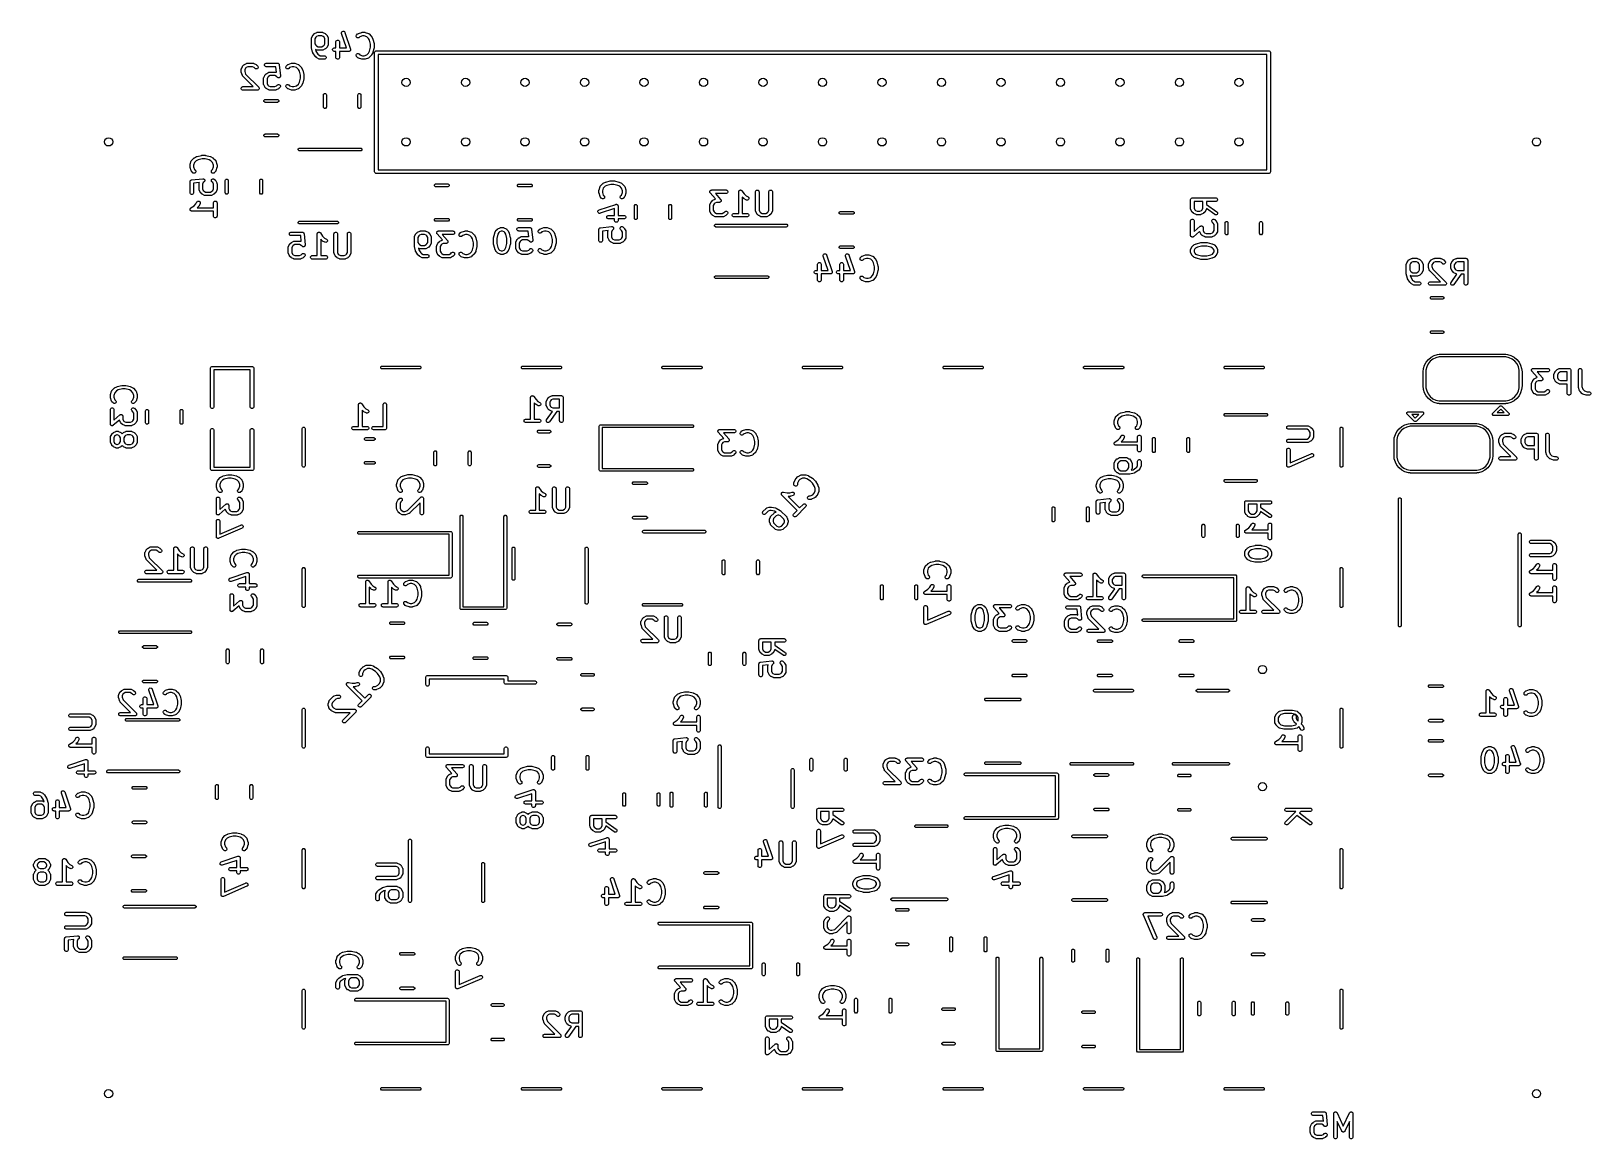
# Model space of a CAD drawing. Header units: inches. Extents: x 0.27 to 2.89, y 0.32 to 2.19.
import ezdxf

# ---------------------------------------------------------------- set-up
doc = ezdxf.new("R2010")
doc.units = ezdxf.units.IN
doc.header["$MEASUREMENT"] = 0
doc.layers.add('BLACK', color=250, linetype='CONTINUOUS')

msp = doc.modelspace()

# ---------------------------------------------------------------- linework, layer by layer
at = {"layer": 'BLACK', "linetype": 'CONTINUOUS'}
for p, q in [((0.7412, 2.1751), (0.7431, 2.1789)), ((0.7431, 2.1789), (0.7433, 2.1791)), ((0.7433, 2.1793), (0.7434, 2.1794)), ((0.7433, 2.1792), (0.7433, 2.1793)), ((0.7433, 2.1791), (0.7433, 2.1792)), ((0.7434, 2.1794), (0.7435, 2.1794)), ((0.7435, 2.1794), (0.7436, 2.1797)), ((0.7436, 2.1797), (0.7455, 2.1815)), ((0.7455, 2.1815), (0.7457, 2.1817)), ((0.7457, 2.1817), (0.7458, 2.1818)), ((0.7458, 2.1818), (0.7459, 2.1818)), ((0.7459, 2.1818), (0.746, 2.1819)), ((0.746, 2.1819), (0.7463, 2.1821)), ((0.746, 2.1819), (0.746, 2.1819)), ((0.7463, 2.1821), (0.75, 2.184)), ((0.7482, 2.1758), (0.7468, 2.1731)), ((0.7494, 2.177), (0.7482, 2.1758)), ((0.7521, 2.1784), (0.7494, 2.177)), ((0.75, 2.184), (0.7506, 2.1842)), ((0.7506, 2.1842), (0.7507, 2.1842)), ((0.7507, 2.1842), (0.7508, 2.1842)), ((0.7508, 2.1842), (0.7514, 2.1843)), ((0.7514, 2.1843), (0.7589, 2.1843)), ((0.7582, 2.1784), (0.7521, 2.1784)), ((0.7609, 2.177), (0.7582, 2.1784)), ((0.7589, 2.1843), (0.7594, 2.1842)), ((0.7594, 2.1842), (0.7595, 2.1842)), ((0.7595, 2.1842), (0.7596, 2.1842)), ((0.7596, 2.1842), (0.7602, 2.184)), ((0.7602, 2.184), (0.7639, 2.1821)), ((0.7621, 2.1758), (0.7609, 2.177)), ((0.7634, 2.1731), (0.7621, 2.1758)), ((0.7639, 2.1821), (0.7642, 2.1819)), ((0.7642, 2.1819), (0.7643, 2.1819)), ((0.7643, 2.1819), (0.7643, 2.1818)), ((0.7643, 2.1818), (0.7644, 2.1818)), ((0.7644, 2.1818), (0.7645, 2.1817)), ((0.7645, 2.1817), (0.7647, 2.1815)), ((0.7647, 2.1815), (0.7666, 2.1797)), ((0.7666, 2.1797), (0.7668, 2.1794)), ((0.7668, 2.1794), (0.7668, 2.1794)), ((0.7668, 2.1794), (0.7669, 2.1793)), ((0.7669, 2.1793), (0.7669, 2.1792)), ((0.7669, 2.1792), (0.767, 2.1791)), ((0.767, 2.1791), (0.7671, 2.1789)), ((0.7671, 2.1789), (0.769, 2.1751)), ((0.7916, 2.184), (0.7921, 2.185)), ((0.7916, 2.1828), (0.7916, 2.184)), ((0.7917, 2.1823), (0.7916, 2.1828)), ((0.7998, 2.158), (0.7917, 2.1823)), ((0.7921, 2.185), (0.793, 2.1858)), ((0.793, 2.1858), (0.7941, 2.1861)), ((0.7941, 2.1861), (0.7953, 2.186)), ((0.7953, 2.186), (0.7963, 2.1855)), ((0.7963, 2.1855), (0.797, 2.1847)), ((0.797, 2.1847), (0.7973, 2.1841)), ((0.7973, 2.1841), (0.8067, 2.156)), ((0.816, 2.1781), (0.8164, 2.1792)), ((0.816, 2.177), (0.816, 2.1781)), ((0.8164, 2.1759), (0.816, 2.177)), ((0.8164, 2.1792), (0.8168, 2.1797)), ((0.8172, 2.1751), (0.8164, 2.1759)), ((0.8168, 2.1797), (0.8186, 2.1815)), ((0.8186, 2.1815), (0.8191, 2.1819)), ((0.8191, 2.1819), (0.8192, 2.1819)), ((0.8192, 2.1819), (0.8193, 2.182)), ((0.8193, 2.182), (0.8198, 2.1822)), ((0.8198, 2.1822), (0.8254, 2.1841)), ((0.8223, 2.1769), (0.8209, 2.1755)), ((0.8268, 2.1784), (0.8223, 2.1769)), ((0.8254, 2.1841), (0.8257, 2.1842)), ((0.8257, 2.1842), (0.8258, 2.1842)), ((0.8258, 2.1842), (0.8259, 2.1842)), ((0.8259, 2.1842), (0.826, 2.1843)), ((0.826, 2.1843), (0.8261, 2.1842)), ((0.8261, 2.1842), (0.8264, 2.1843)), ((0.8264, 2.1843), (0.8301, 2.1843)), ((0.8296, 2.1784), (0.8268, 2.1784)), ((0.8341, 2.1769), (0.8296, 2.1784)), ((0.8301, 2.1843), (0.8304, 2.1842)), ((0.8304, 2.1842), (0.8305, 2.1843)), ((0.8305, 2.1843), (0.8306, 2.1842)), ((0.8306, 2.1842), (0.8307, 2.1842)), ((0.8307, 2.1842), (0.8307, 2.1842)), ((0.8307, 2.1842), (0.831, 2.1841)), ((0.831, 2.1841), (0.8367, 2.1822)), ((0.837, 2.1739), (0.8341, 2.1769)), ((0.8367, 2.1822), (0.8372, 2.182)), ((0.8372, 2.182), (0.8373, 2.1819)), ((0.8373, 2.1819), (0.8374, 2.1819)), ((0.8374, 2.1819), (0.8378, 2.1815)), ((0.8378, 2.1815), (0.8416, 2.1778)), ((0.8416, 2.1778), (0.8417, 2.1776)), ((0.8417, 2.1776), (0.8418, 2.1775)), ((0.8418, 2.1775), (0.8419, 2.1774)), ((0.8419, 2.1774), (0.8419, 2.1773)), ((0.8419, 2.1773), (0.842, 2.1773)), ((0.842, 2.1773), (0.8421, 2.177)), ((0.8421, 2.177), (0.844, 2.1733)), ((0.7409, 2.1738), (0.741, 2.1744)), ((0.7409, 2.1588), (0.7409, 2.1738)), ((0.7409, 2.1587), (0.7409, 2.1588)), ((0.7409, 2.1585), (0.7409, 2.1587)), ((0.7409, 2.1587), (0.7409, 2.1587)), ((0.741, 2.1582), (0.7409, 2.1585)), ((0.741, 2.1746), (0.7412, 2.1751)), ((0.741, 2.1745), (0.741, 2.1746)), ((0.741, 2.1744), (0.741, 2.1745)), ((0.741, 2.1581), (0.741, 2.1582)), ((0.741, 2.1582), (0.741, 2.1582)), ((0.7429, 2.1506), (0.741, 2.1581)), ((0.743, 2.1503), (0.7429, 2.1506)), ((0.743, 2.1502), (0.743, 2.1503)), ((0.743, 2.1501), (0.743, 2.1502)), ((0.7431, 2.1501), (0.743, 2.1501)), ((0.7431, 2.15), (0.7431, 2.1501)), ((0.7433, 2.1497), (0.7431, 2.15)), ((0.747, 2.1441), (0.7433, 2.1497)), ((0.7468, 2.1731), (0.7468, 2.1651)), ((0.7468, 2.1651), (0.7482, 2.1624)), ((0.75, 2.1543), (0.7477, 2.1555)), ((0.7477, 2.1555), (0.7485, 2.1525)), ((0.7482, 2.1624), (0.7494, 2.1613)), ((0.7485, 2.1525), (0.7518, 2.1476)), ((0.7494, 2.1613), (0.7521, 2.1599)), ((0.7506, 2.1541), (0.75, 2.1543)), ((0.7507, 2.1541), (0.7506, 2.1541)), ((0.7508, 2.1541), (0.7507, 2.1541)), ((0.7514, 2.154), (0.7508, 2.1541)), ((0.7589, 2.154), (0.7514, 2.154)), ((0.7521, 2.1599), (0.7582, 2.1599)), ((0.7582, 2.1599), (0.7609, 2.1613)), ((0.7594, 2.1541), (0.7589, 2.154)), ((0.7595, 2.1541), (0.7594, 2.1541)), ((0.7596, 2.1541), (0.7595, 2.1541)), ((0.7602, 2.1543), (0.7596, 2.1541)), ((0.7639, 2.1562), (0.7602, 2.1543)), ((0.7609, 2.1613), (0.7621, 2.1624)), ((0.7621, 2.1624), (0.7634, 2.1651)), ((0.7634, 2.1651), (0.7634, 2.1731)), ((0.7642, 2.1563), (0.7639, 2.1562)), ((0.7643, 2.1564), (0.7642, 2.1563)), ((0.7644, 2.1565), (0.7643, 2.1564)), ((0.7643, 2.1564), (0.7643, 2.1564)), ((0.7645, 2.1566), (0.7644, 2.1565)), ((0.7647, 2.1567), (0.7645, 2.1566)), ((0.7666, 2.1586), (0.7647, 2.1567)), ((0.7668, 2.1588), (0.7666, 2.1586)), ((0.7669, 2.159), (0.7668, 2.1589)), ((0.7668, 2.1589), (0.7668, 2.1588)), ((0.767, 2.1591), (0.7669, 2.1591)), ((0.7669, 2.1591), (0.7669, 2.159)), ((0.7671, 2.1594), (0.767, 2.1591)), ((0.769, 2.1631), (0.7671, 2.1594)), ((0.769, 2.1751), (0.7692, 2.1746)), ((0.7692, 2.1637), (0.769, 2.1631)), ((0.7692, 2.1746), (0.7692, 2.1745)), ((0.7692, 2.1745), (0.7693, 2.1744)), ((0.7693, 2.1639), (0.7692, 2.1638)), ((0.7692, 2.1638), (0.7692, 2.1637)), ((0.7693, 2.1744), (0.7693, 2.1738)), ((0.7693, 2.1738), (0.7693, 2.1644)), ((0.7693, 2.1644), (0.7693, 2.1639)), ((0.7766, 2.1557), (0.777, 2.1567)), ((0.7766, 2.1545), (0.7766, 2.1557)), ((0.777, 2.1534), (0.7766, 2.1545)), ((0.777, 2.1567), (0.7778, 2.1575)), ((0.7778, 2.1526), (0.777, 2.1534)), ((0.7778, 2.1575), (0.7789, 2.158)), ((0.7789, 2.1522), (0.7778, 2.1526)), ((0.7789, 2.158), (0.7795, 2.158)), ((0.7795, 2.1521), (0.7789, 2.1522)), ((0.7795, 2.158), (0.7822, 2.158)), ((0.7822, 2.1521), (0.7795, 2.1521)), ((0.7822, 2.1688), (0.7827, 2.1698)), ((0.7822, 2.1682), (0.7822, 2.1688)), ((0.7822, 2.158), (0.7822, 2.1682)), ((0.7822, 2.142), (0.7822, 2.1521)), ((0.7827, 2.1698), (0.7835, 2.1707)), ((0.7835, 2.1707), (0.7845, 2.1711)), ((0.7845, 2.1711), (0.7857, 2.1711)), ((0.7857, 2.1711), (0.7867, 2.1707)), ((0.7867, 2.1707), (0.7876, 2.1698)), ((0.7876, 2.1698), (0.788, 2.1688)), ((0.788, 2.1688), (0.7881, 2.1682)), ((0.7881, 2.1682), (0.7881, 2.158)), ((0.7881, 2.158), (0.7998, 2.158)), ((0.8039, 2.1521), (0.7881, 2.1521)), ((0.7881, 2.1521), (0.7881, 2.142)), ((0.8041, 2.1522), (0.8039, 2.1521)), ((0.8042, 2.1521), (0.8041, 2.1522)), ((0.8043, 2.1522), (0.8042, 2.1521)), ((0.8044, 2.1522), (0.8043, 2.1522)), ((0.8049, 2.1524), (0.8044, 2.1522)), ((0.8053, 2.1525), (0.8049, 2.1524)), ((0.8054, 2.1526), (0.8053, 2.1525)), ((0.8055, 2.1526), (0.8054, 2.1526)), ((0.8058, 2.153), (0.8055, 2.1526)), ((0.8062, 2.1533), (0.8058, 2.153)), ((0.8063, 2.1534), (0.8062, 2.1534)), ((0.8062, 2.1534), (0.8062, 2.1533)), ((0.8065, 2.1539), (0.8063, 2.1534)), ((0.8067, 2.1543), (0.8065, 2.1539)), ((0.8067, 2.156), (0.8067, 2.1557)), ((0.8067, 2.1557), (0.8068, 2.1557)), ((0.8068, 2.1545), (0.8067, 2.1544)), ((0.8067, 2.1544), (0.8067, 2.1543)), ((0.8068, 2.1557), (0.8068, 2.1556)), ((0.8068, 2.1556), (0.8068, 2.1554)), ((0.8068, 2.1554), (0.8068, 2.155)), ((0.8068, 2.155), (0.8068, 2.1545)), ((0.8183, 2.1747), (0.8172, 2.1751)), ((0.8194, 2.1747), (0.8183, 2.1747)), ((0.8205, 2.1751), (0.8194, 2.1747)), ((0.8209, 2.1755), (0.8205, 2.1751)), ((0.8386, 2.1709), (0.837, 2.1739)), ((0.837, 2.1493), (0.8386, 2.1524)), ((0.8403, 2.1641), (0.8386, 2.1709)), ((0.8386, 2.1524), (0.8403, 2.1592)), ((0.8403, 2.1592), (0.8403, 2.1641)), ((0.844, 2.15), (0.8421, 2.1463)), ((0.844, 2.1733), (0.844, 2.1732)), ((0.844, 2.1732), (0.844, 2.1732)), ((0.844, 2.1732), (0.8441, 2.173)), ((0.8441, 2.1503), (0.844, 2.1501)), ((0.844, 2.1501), (0.844, 2.15)), ((0.844, 2.15), (0.844, 2.15)), ((0.8441, 2.173), (0.8442, 2.1727)), ((0.8442, 2.1505), (0.8441, 2.1503)), ((0.8442, 2.1727), (0.8442, 2.1727)), ((0.8442, 2.1727), (0.8442, 2.1727)), ((0.8442, 2.1727), (0.8461, 2.1652)), ((0.8461, 2.1581), (0.8442, 2.1506)), ((0.8442, 2.1506), (0.8442, 2.1506)), ((0.8442, 2.1506), (0.8442, 2.1505)), ((0.8461, 2.1652), (0.8461, 2.1651)), ((0.8461, 2.1651), (0.8461, 2.165)), ((0.8461, 2.165), (0.8461, 2.1648)), ((0.8461, 2.1648), (0.8462, 2.1646)), ((0.8462, 2.1587), (0.8461, 2.1585)), ((0.8461, 2.1585), (0.8461, 2.1582)), ((0.8461, 2.1582), (0.8461, 2.1582)), ((0.8461, 2.1582), (0.8461, 2.1581)), ((0.8462, 2.1646), (0.8462, 2.1645)), ((0.8462, 2.1645), (0.8462, 2.1644)), ((0.8462, 2.1644), (0.8462, 2.1588)), ((0.8462, 2.1588), (0.8462, 2.1587)), ((0.8462, 2.1587), (0.8462, 2.1587)), ((0.847, 2.15), (0.8471, 2.1506)), ((0.847, 1.95), (0.847, 2.15)), ((0.8471, 2.1506), (0.8475, 2.1516)), ((0.8475, 2.1516), (0.8484, 2.1525)), ((0.8484, 2.1525), (0.8494, 2.1529)), ((0.8494, 2.1529), (0.85, 2.153)), ((0.85, 2.153), (2.35, 2.153)), ((2.35, 2.153), (2.3506, 2.1529)), ((2.3506, 2.1529), (2.3516, 2.1525)), ((2.3516, 2.1525), (2.3525, 2.1516)), ((2.3525, 2.1516), (2.3529, 2.1506)), ((2.3529, 2.1506), (2.353, 2.15)), ((2.353, 2.15), (2.353, 1.95)), ((0.6232, 2.1231), (0.6251, 2.1269)), ((0.6251, 2.1269), (0.6253, 2.1271)), ((0.6253, 2.1273), (0.6254, 2.1274)), ((0.6253, 2.1272), (0.6253, 2.1273)), ((0.6253, 2.1271), (0.6253, 2.1272)), ((0.6254, 2.1274), (0.6255, 2.1274)), ((0.6255, 2.1274), (0.6256, 2.1277)), ((0.6256, 2.1277), (0.6275, 2.1295)), ((0.6275, 2.1295), (0.6277, 2.1297)), ((0.6277, 2.1297), (0.6278, 2.1298)), ((0.6278, 2.1298), (0.6279, 2.1298)), ((0.6279, 2.1298), (0.628, 2.1299)), ((0.628, 2.1299), (0.6283, 2.1301)), ((0.628, 2.1299), (0.628, 2.1299)), ((0.6283, 2.1301), (0.632, 2.132)), ((0.6302, 2.1238), (0.6288, 2.1211)), ((0.6314, 2.125), (0.6302, 2.1238)), ((0.6341, 2.1264), (0.6314, 2.125)), ((0.632, 2.132), (0.6326, 2.1322)), ((0.6326, 2.1322), (0.6327, 2.1322)), ((0.6327, 2.1322), (0.6328, 2.1322)), ((0.6328, 2.1322), (0.6334, 2.1323)), ((0.6334, 2.1323), (0.6427, 2.1323)), ((0.642, 2.1264), (0.6341, 2.1264)), ((0.6447, 2.125), (0.642, 2.1264)), ((0.6427, 2.1323), (0.6433, 2.1322)), ((0.6433, 2.1322), (0.6434, 2.1322)), ((0.6434, 2.1322), (0.6435, 2.1322)), ((0.6435, 2.1322), (0.6441, 2.132)), ((0.6441, 2.132), (0.6478, 2.1301)), ((0.6463, 2.1235), (0.6447, 2.125)), ((0.6467, 2.1231), (0.6463, 2.1235)), ((0.6478, 2.1301), (0.6481, 2.1299)), ((0.6481, 2.1299), (0.6481, 2.1299)), ((0.6481, 2.1299), (0.6482, 2.1298)), ((0.6482, 2.1298), (0.6483, 2.1298)), ((0.6483, 2.1298), (0.6483, 2.1297)), ((0.6483, 2.1297), (0.6486, 2.1295)), ((0.6486, 2.1295), (0.6504, 2.1277)), ((0.6508, 2.1239), (0.65, 2.1231)), ((0.6504, 2.1277), (0.6508, 2.1272)), ((0.6508, 2.1272), (0.6513, 2.1261)), ((0.6513, 2.125), (0.6508, 2.1239)), ((0.6513, 2.1261), (0.6513, 2.125)), ((0.6623, 2.1299), (0.6628, 2.131)), ((0.6623, 2.1287), (0.6623, 2.1299)), ((0.6628, 2.1277), (0.6623, 2.1287)), ((0.6628, 2.131), (0.6636, 2.1318)), ((0.6636, 2.1269), (0.6628, 2.1277)), ((0.6636, 2.1318), (0.6647, 2.1322)), ((0.6647, 2.1264), (0.6636, 2.1269)), ((0.6647, 2.1322), (0.6652, 2.1323)), ((0.6652, 2.1264), (0.6647, 2.1264)), ((0.6652, 2.1323), (0.684, 2.1323)), ((0.6813, 2.1264), (0.6652, 2.1264)), ((0.6823, 2.1166), (0.6813, 2.1264)), ((0.684, 2.1323), (0.6842, 2.1323)), ((0.6842, 2.1323), (0.6843, 2.1323)), ((0.6843, 2.1323), (0.6843, 2.1322)), ((0.6843, 2.1322), (0.6846, 2.1322)), ((0.6846, 2.1322), (0.685, 2.1321)), ((0.685, 2.1321), (0.6854, 2.1319)), ((0.6854, 2.1319), (0.6855, 2.1318)), ((0.6855, 2.1318), (0.6856, 2.1318)), ((0.6856, 2.1318), (0.6859, 2.1315)), ((0.6859, 2.1315), (0.6863, 2.1312)), ((0.6863, 2.1312), (0.6863, 2.1311)), ((0.6863, 2.1311), (0.6864, 2.131)), ((0.6864, 2.131), (0.6866, 2.1306)), ((0.6866, 2.1306), (0.6868, 2.1302)), ((0.6868, 2.1302), (0.6868, 2.13)), ((0.6868, 2.13), (0.6869, 2.1299)), ((0.6869, 2.1299), (0.6869, 2.1298)), ((0.6869, 2.1298), (0.6869, 2.1296)), ((0.6869, 2.1296), (0.6888, 2.1109)), ((0.698, 2.1261), (0.6984, 2.1272)), ((0.698, 2.125), (0.698, 2.1261)), ((0.6984, 2.1239), (0.698, 2.125)), ((0.6984, 2.1272), (0.6988, 2.1277)), ((0.6992, 2.1231), (0.6984, 2.1239)), ((0.6988, 2.1277), (0.7006, 2.1295)), ((0.7006, 2.1295), (0.7011, 2.1299)), ((0.7011, 2.1299), (0.7012, 2.1299)), ((0.7012, 2.1299), (0.7013, 2.13)), ((0.7013, 2.13), (0.7018, 2.1302)), ((0.7018, 2.1302), (0.7074, 2.1321)), ((0.7029, 2.1235), (0.7025, 2.1231)), ((0.7043, 2.1249), (0.7029, 2.1235)), ((0.7088, 2.1264), (0.7043, 2.1249)), ((0.7074, 2.1321), (0.7077, 2.1322)), ((0.7077, 2.1322), (0.7078, 2.1322)), ((0.7078, 2.1322), (0.7079, 2.1322)), ((0.7079, 2.1322), (0.708, 2.1323)), ((0.708, 2.1323), (0.7081, 2.1322)), ((0.7081, 2.1322), (0.7084, 2.1323)), ((0.7084, 2.1323), (0.7121, 2.1323)), ((0.7116, 2.1264), (0.7088, 2.1264)), ((0.7161, 2.1249), (0.7116, 2.1264)), ((0.7121, 2.1323), (0.7124, 2.1322)), ((0.7124, 2.1322), (0.7125, 2.1323)), ((0.7125, 2.1323), (0.7126, 2.1322)), ((0.7126, 2.1322), (0.7127, 2.1322)), ((0.7127, 2.1322), (0.7127, 2.1322)), ((0.7127, 2.1322), (0.713, 2.1321)), ((0.713, 2.1321), (0.7187, 2.1302)), ((0.719, 2.1219), (0.7161, 2.1249)), ((0.7187, 2.1302), (0.7192, 2.13)), ((0.7192, 2.13), (0.7193, 2.1299)), ((0.7193, 2.1299), (0.7194, 2.1299)), ((0.7194, 2.1299), (0.7198, 2.1295)), ((0.7198, 2.1295), (0.7236, 2.1258)), ((0.7236, 2.1258), (0.7237, 2.1256)), ((0.7237, 2.1256), (0.7238, 2.1255)), ((0.7238, 2.1255), (0.7239, 2.1254)), ((0.7239, 2.1254), (0.7239, 2.1253)), ((0.7239, 2.1253), (0.724, 2.1253)), ((0.724, 2.1253), (0.7241, 2.125)), ((0.7241, 2.125), (0.726, 2.1213)), ((0.7472, 2.1438), (0.747, 2.1441)), ((0.747, 2.1441), (0.747, 2.1441)), ((0.747, 2.1441), (0.747, 2.1441)), ((0.7474, 2.1436), (0.7472, 2.1438)), ((0.7493, 2.1417), (0.7474, 2.1436)), ((0.7474, 2.1436), (0.7474, 2.1436)), ((0.7474, 2.1436), (0.7474, 2.1436)), ((0.7495, 2.1416), (0.7493, 2.1417)), ((0.7496, 2.1415), (0.7495, 2.1416)), ((0.7496, 2.1414), (0.7496, 2.1415)), ((0.7497, 2.1414), (0.7496, 2.1414)), ((0.7498, 2.1413), (0.7497, 2.1414)), ((0.75, 2.1412), (0.7498, 2.1413)), ((0.7538, 2.1393), (0.75, 2.1412)), ((0.7518, 2.1476), (0.7531, 2.1463)), ((0.7531, 2.1463), (0.7558, 2.1449)), ((0.7543, 2.1391), (0.7538, 2.1393)), ((0.7544, 2.1391), (0.7543, 2.1391)), ((0.7545, 2.1391), (0.7544, 2.1391)), ((0.7551, 2.139), (0.7545, 2.1391)), ((0.7626, 2.139), (0.7551, 2.139)), ((0.7558, 2.1449), (0.7626, 2.1449)), ((0.7626, 2.1449), (0.7632, 2.1448)), ((0.7632, 2.1391), (0.7626, 2.139)), ((0.7632, 2.1448), (0.7643, 2.1444)), ((0.7643, 2.1395), (0.7632, 2.1391)), ((0.7643, 2.1444), (0.7651, 2.1436)), ((0.7651, 2.1403), (0.7643, 2.1395)), ((0.7651, 2.1436), (0.7655, 2.1425)), ((0.7655, 2.1414), (0.7651, 2.1403)), ((0.7655, 2.1425), (0.7655, 2.1414)), ((0.7822, 2.1414), (0.7822, 2.142)), ((0.7827, 2.1403), (0.7822, 2.1414)), ((0.7835, 2.1395), (0.7827, 2.1403)), ((0.7845, 2.1391), (0.7835, 2.1395)), ((0.7857, 2.1391), (0.7845, 2.1391)), ((0.7867, 2.1395), (0.7857, 2.1391)), ((0.7876, 2.1403), (0.7867, 2.1395)), ((0.788, 2.1414), (0.7876, 2.1403)), ((0.7881, 2.142), (0.788, 2.1414)), ((0.816, 2.1463), (0.8164, 2.1473)), ((0.816, 2.1451), (0.816, 2.1463)), ((0.8164, 2.1441), (0.816, 2.1451)), ((0.8164, 2.1473), (0.8172, 2.1482)), ((0.8168, 2.1436), (0.8164, 2.1441)), ((0.8186, 2.1417), (0.8168, 2.1436)), ((0.8172, 2.1482), (0.8183, 2.1486)), ((0.8183, 2.1486), (0.8194, 2.1486)), ((0.8191, 2.1414), (0.8186, 2.1417)), ((0.8192, 2.1413), (0.8191, 2.1414)), ((0.8193, 2.1413), (0.8192, 2.1413)), ((0.8198, 2.141), (0.8193, 2.1413)), ((0.8194, 2.1486), (0.8205, 2.1482)), ((0.8254, 2.1392), (0.8198, 2.141)), ((0.8205, 2.1482), (0.8209, 2.1478)), ((0.8209, 2.1478), (0.8223, 2.1464)), ((0.8223, 2.1464), (0.8268, 2.1449)), ((0.8257, 2.1391), (0.8254, 2.1392)), ((0.8258, 2.1391), (0.8257, 2.1391)), ((0.8259, 2.139), (0.8258, 2.1391)), ((0.826, 2.139), (0.8259, 2.139)), ((0.8261, 2.139), (0.826, 2.139)), ((0.8264, 2.139), (0.8261, 2.139)), ((0.8301, 2.139), (0.8264, 2.139)), ((0.8268, 2.1449), (0.8296, 2.1449)), ((0.8296, 2.1449), (0.8341, 2.1464)), ((0.8304, 2.139), (0.8301, 2.139)), ((0.8305, 2.139), (0.8304, 2.139)), ((0.8306, 2.139), (0.8305, 2.139)), ((0.8307, 2.1391), (0.8306, 2.139)), ((0.831, 2.1392), (0.8307, 2.1391)), ((0.8307, 2.1391), (0.8307, 2.1391)), ((0.8367, 2.141), (0.831, 2.1392)), ((0.8341, 2.1464), (0.837, 2.1493)), ((0.8372, 2.1413), (0.8367, 2.141)), ((0.8373, 2.1413), (0.8372, 2.1413)), ((0.8374, 2.1414), (0.8373, 2.1413)), ((0.8378, 2.1417), (0.8374, 2.1414)), ((0.8416, 2.1455), (0.8378, 2.1417)), ((0.8417, 2.1457), (0.8416, 2.1455)), ((0.8418, 2.1458), (0.8417, 2.1457)), ((0.8419, 2.1459), (0.8418, 2.1458)), ((0.842, 2.146), (0.8419, 2.1459)), ((0.8419, 2.1459), (0.8419, 2.1459)), ((0.8421, 2.1463), (0.842, 2.146)), ((0.853, 2.147), (0.853, 1.953)), ((2.347, 2.147), (0.853, 2.147)), ((2.347, 1.953), (2.347, 2.147)), ((0.6229, 2.1218), (0.623, 2.1224)), ((0.6229, 2.1181), (0.6229, 2.1218)), ((0.6229, 2.1178), (0.6229, 2.1181)), ((0.6229, 2.1177), (0.6229, 2.1178)), ((0.623, 2.1176), (0.6229, 2.1177)), ((0.623, 2.1226), (0.6232, 2.1231)), ((0.623, 2.1225), (0.623, 2.1226)), ((0.623, 2.1224), (0.623, 2.1225)), ((0.623, 2.1175), (0.623, 2.1176)), ((0.623, 2.1174), (0.623, 2.1175)), ((0.6231, 2.1171), (0.623, 2.1174)), ((0.6249, 2.1115), (0.6231, 2.1171)), ((0.6252, 2.111), (0.6249, 2.1115)), ((0.6252, 2.1109), (0.6252, 2.111)), ((0.6253, 2.1108), (0.6252, 2.1109)), ((0.6256, 2.1104), (0.6253, 2.1108)), ((0.6431, 2.0929), (0.6256, 2.1104)), ((0.6288, 2.1211), (0.6288, 2.1186)), ((0.6288, 2.1186), (0.6303, 2.114)), ((0.6303, 2.114), (0.6523, 2.092)), ((0.6478, 2.1227), (0.6467, 2.1231)), ((0.6489, 2.1227), (0.6478, 2.1227)), ((0.65, 2.1231), (0.6489, 2.1227)), ((0.6604, 2.1068), (0.6605, 2.1074)), ((0.6604, 2.0975), (0.6604, 2.1068)), ((0.6605, 2.0969), (0.6604, 2.0975)), ((0.6605, 2.1076), (0.6607, 2.1081)), ((0.6605, 2.1075), (0.6605, 2.1076)), ((0.6605, 2.1074), (0.6605, 2.1075)), ((0.6607, 2.1081), (0.6626, 2.1119)), ((0.6626, 2.1119), (0.6627, 2.1121)), ((0.6627, 2.1121), (0.6628, 2.1122)), ((0.6628, 2.1123), (0.6629, 2.1124)), ((0.6628, 2.1122), (0.6628, 2.1123)), ((0.6629, 2.1124), (0.663, 2.1124)), ((0.663, 2.1124), (0.6631, 2.1127)), ((0.6631, 2.1127), (0.665, 2.1145)), ((0.665, 2.1145), (0.6652, 2.1147)), ((0.6652, 2.1147), (0.6653, 2.1148)), ((0.6653, 2.1148), (0.6654, 2.1148)), ((0.6654, 2.1148), (0.6655, 2.1149)), ((0.6655, 2.1149), (0.6658, 2.1151)), ((0.6655, 2.1149), (0.6655, 2.1149)), ((0.6658, 2.1151), (0.6695, 2.117)), ((0.6677, 2.1088), (0.6663, 2.1061)), ((0.6663, 2.1061), (0.6663, 2.0981)), ((0.6663, 2.0981), (0.6677, 2.0955)), ((0.6689, 2.11), (0.6677, 2.1088)), ((0.6716, 2.1114), (0.6689, 2.11)), ((0.6695, 2.117), (0.6701, 2.1172)), ((0.6701, 2.1172), (0.6702, 2.1172)), ((0.6702, 2.1172), (0.6703, 2.1172)), ((0.6703, 2.1172), (0.6709, 2.1173)), ((0.6709, 2.1173), (0.6802, 2.1173)), ((0.6795, 2.1114), (0.6716, 2.1114)), ((0.6822, 2.11), (0.6795, 2.1114)), ((0.6802, 2.1173), (0.6808, 2.1172)), ((0.6808, 2.1172), (0.6809, 2.1172)), ((0.6809, 2.1172), (0.681, 2.1172)), ((0.681, 2.1172), (0.6816, 2.117)), ((0.6816, 2.117), (0.6823, 2.1166)), ((0.6838, 2.1085), (0.6822, 2.11)), ((0.6842, 2.1081), (0.6838, 2.1085)), ((0.6844, 2.1081), (0.6842, 2.1081)), ((0.6845, 2.108), (0.6844, 2.1081)), ((0.6849, 2.1078), (0.6845, 2.108)), ((0.6853, 2.1077), (0.6849, 2.1078)), ((0.6854, 2.1077), (0.6853, 2.1077)), ((0.6856, 2.1076), (0.6854, 2.1077)), ((0.686, 2.1077), (0.6856, 2.1076)), ((0.6864, 2.1077), (0.686, 2.1077)), ((0.6866, 2.1077), (0.6864, 2.1077)), ((0.6867, 2.1078), (0.6866, 2.1077)), ((0.6871, 2.108), (0.6867, 2.1078)), ((0.6875, 2.1081), (0.6871, 2.108)), ((0.6876, 2.1082), (0.6875, 2.1081)), ((0.6877, 2.1083), (0.6876, 2.1082)), ((0.688, 2.1086), (0.6877, 2.1083)), ((0.6883, 2.1089), (0.688, 2.1086)), ((0.6884, 2.1091), (0.6883, 2.1089)), ((0.6885, 2.1092), (0.6884, 2.1091)), ((0.6886, 2.1096), (0.6885, 2.1092)), ((0.6888, 2.11), (0.6886, 2.1096)), ((0.6888, 2.1109), (0.6888, 2.1103)), ((0.6888, 2.1103), (0.6888, 2.1101)), ((0.6888, 2.1101), (0.6888, 2.11)), ((0.7003, 2.1227), (0.6992, 2.1231)), ((0.7014, 2.1227), (0.7003, 2.1227)), ((0.7025, 2.1231), (0.7014, 2.1227)), ((0.7161, 2.0944), (0.719, 2.0973)), ((0.7206, 2.1189), (0.719, 2.1219)), ((0.719, 2.0973), (0.7206, 2.1004)), ((0.7223, 2.1121), (0.7206, 2.1189)), ((0.7206, 2.1004), (0.7223, 2.1072)), ((0.7223, 2.1072), (0.7223, 2.1121)), ((0.726, 2.098), (0.7241, 2.0943)), ((0.726, 2.1213), (0.726, 2.1212)), ((0.726, 2.1212), (0.726, 2.1212)), ((0.726, 2.1212), (0.7261, 2.121)), ((0.7261, 2.0983), (0.726, 2.0981)), ((0.726, 2.0981), (0.726, 2.098)), ((0.726, 2.098), (0.726, 2.098)), ((0.7261, 2.121), (0.7262, 2.1207)), ((0.7262, 2.0985), (0.7261, 2.0983)), ((0.7262, 2.1207), (0.7262, 2.1207)), ((0.7262, 2.1207), (0.7262, 2.1207)), ((0.7262, 2.1207), (0.7281, 2.1132)), ((0.7281, 2.1061), (0.7262, 2.0986)), ((0.7262, 2.0986), (0.7262, 2.0986)), ((0.7262, 2.0986), (0.7262, 2.0985)), ((0.7281, 2.1132), (0.7281, 2.1131)), ((0.7281, 2.1131), (0.7281, 2.113)), ((0.7281, 2.113), (0.7281, 2.1128)), ((0.7281, 2.1128), (0.7282, 2.1126)), ((0.7282, 2.1067), (0.7281, 2.1065)), ((0.7281, 2.1065), (0.7281, 2.1062)), ((0.7281, 2.1062), (0.7281, 2.1062)), ((0.7281, 2.1062), (0.7281, 2.1061)), ((0.7282, 2.1126), (0.7282, 2.1125)), ((0.7282, 2.1125), (0.7282, 2.1124)), ((0.7282, 2.1124), (0.7282, 2.1068)), ((0.7282, 2.1068), (0.7282, 2.1067)), ((0.7282, 2.1067), (0.7282, 2.1067)), ((0.623, 2.0905), (0.6234, 2.0916)), ((0.623, 2.0894), (0.623, 2.0905)), ((0.6234, 2.0883), (0.623, 2.0894)), ((0.6234, 2.0916), (0.6242, 2.0924)), ((0.6242, 2.0875), (0.6234, 2.0883)), ((0.6242, 2.0924), (0.6253, 2.0928)), ((0.6253, 2.0871), (0.6242, 2.0875)), ((0.6253, 2.0928), (0.6259, 2.0929)), ((0.6259, 2.087), (0.6253, 2.0871)), ((0.6259, 2.0929), (0.6431, 2.0929)), ((0.6502, 2.087), (0.6259, 2.087)), ((0.6508, 2.0871), (0.6502, 2.087)), ((0.6511, 2.0872), (0.6508, 2.0871)), ((0.6519, 2.0875), (0.6511, 2.0872)), ((0.6527, 2.0883), (0.6519, 2.0875)), ((0.6523, 2.092), (0.6527, 2.0916)), ((0.6527, 2.0916), (0.6531, 2.0905)), ((0.6531, 2.0894), (0.6527, 2.0883)), ((0.6531, 2.0905), (0.6531, 2.0894)), ((0.6605, 2.0968), (0.6605, 2.0969)), ((0.6605, 2.0967), (0.6605, 2.0968)), ((0.6607, 2.0961), (0.6605, 2.0967)), ((0.6626, 2.0924), (0.6607, 2.0961)), ((0.6611, 2.0697), (0.6624, 2.071)), ((0.6624, 2.071), (0.6633, 2.0712)), ((0.6627, 2.0921), (0.6626, 2.0924)), ((0.6628, 2.0921), (0.6627, 2.0921)), ((0.6628, 2.092), (0.6628, 2.0921)), ((0.6629, 2.0919), (0.6628, 2.092)), ((0.663, 2.0918), (0.6629, 2.0919)), ((0.6631, 2.0916), (0.663, 2.0918)), ((0.665, 2.0897), (0.6631, 2.0916)), ((0.6633, 2.0712), (0.6838, 2.0712)), ((0.6652, 2.0896), (0.665, 2.0897)), ((0.6653, 2.0895), (0.6652, 2.0896)), ((0.6654, 2.0894), (0.6653, 2.0895)), ((0.6655, 2.0894), (0.6654, 2.0894)), ((0.6655, 2.0893), (0.6655, 2.0894)), ((0.6658, 2.0892), (0.6655, 2.0893)), ((0.6695, 2.0873), (0.6658, 2.0892)), ((0.6677, 2.0955), (0.6689, 2.0943)), ((0.6689, 2.0943), (0.6716, 2.0929)), ((0.6701, 2.0871), (0.6695, 2.0873)), ((0.6702, 2.0871), (0.6701, 2.0871)), ((0.6703, 2.0871), (0.6702, 2.0871)), ((0.6709, 2.087), (0.6703, 2.0871)), ((0.6802, 2.087), (0.6709, 2.087)), ((0.6716, 2.0929), (0.6795, 2.0929)), ((0.6795, 2.0929), (0.6822, 2.0943)), ((0.6808, 2.0871), (0.6802, 2.087)), ((0.6809, 2.0871), (0.6808, 2.0871)), ((0.681, 2.0871), (0.6809, 2.0871)), ((0.6816, 2.0873), (0.681, 2.0871)), ((0.6853, 2.0892), (0.6816, 2.0873)), ((0.6822, 2.0943), (0.6838, 2.0958)), ((0.6838, 2.0958), (0.6842, 2.0962)), ((0.6838, 2.0712), (0.6847, 2.071)), ((0.6842, 2.0962), (0.6853, 2.0966)), ((0.6847, 2.071), (0.686, 2.0697)), ((0.6853, 2.0966), (0.6864, 2.0966)), ((0.6855, 2.0893), (0.6853, 2.0892)), ((0.6856, 2.0894), (0.6855, 2.0893)), ((0.6857, 2.0894), (0.6856, 2.0894)), ((0.6858, 2.0895), (0.6857, 2.0894)), ((0.6861, 2.0897), (0.6858, 2.0896)), ((0.6858, 2.0896), (0.6858, 2.0895)), ((0.6879, 2.0916), (0.6861, 2.0897)), ((0.6864, 2.0966), (0.6875, 2.0962)), ((0.6875, 2.0962), (0.6883, 2.0953)), ((0.6883, 2.0921), (0.6879, 2.0916)), ((0.6883, 2.0953), (0.6888, 2.0943)), ((0.6888, 2.0931), (0.6883, 2.0921)), ((0.6888, 2.0943), (0.6888, 2.0931)), ((0.698, 2.0943), (0.6984, 2.0953)), ((0.698, 2.0931), (0.698, 2.0943)), ((0.6984, 2.0921), (0.698, 2.0931)), ((0.6984, 2.0953), (0.6992, 2.0962)), ((0.6988, 2.0916), (0.6984, 2.0921)), ((0.7006, 2.0897), (0.6988, 2.0916)), ((0.6992, 2.0962), (0.7003, 2.0966)), ((0.7003, 2.0966), (0.7014, 2.0966)), ((0.7011, 2.0894), (0.7006, 2.0897)), ((0.7012, 2.0893), (0.7011, 2.0894)), ((0.7013, 2.0893), (0.7012, 2.0893)), ((0.7018, 2.089), (0.7013, 2.0893)), ((0.7014, 2.0966), (0.7025, 2.0962)), ((0.7074, 2.0872), (0.7018, 2.089)), ((0.7025, 2.0962), (0.7029, 2.0958)), ((0.7029, 2.0958), (0.7043, 2.0944)), ((0.7043, 2.0944), (0.7088, 2.0929)), ((0.7077, 2.0871), (0.7074, 2.0872)), ((0.7078, 2.0871), (0.7077, 2.0871)), ((0.7079, 2.087), (0.7078, 2.0871)), ((0.708, 2.087), (0.7079, 2.087)), ((0.7081, 2.087), (0.708, 2.087)), ((0.7084, 2.087), (0.7081, 2.087)), ((0.7121, 2.087), (0.7084, 2.087)), ((0.7088, 2.0929), (0.7116, 2.0929)), ((0.7116, 2.0929), (0.7161, 2.0944)), ((0.7124, 2.087), (0.7121, 2.087)), ((0.7125, 2.087), (0.7124, 2.087)), ((0.7126, 2.087), (0.7125, 2.087)), ((0.7127, 2.0871), (0.7126, 2.087)), ((0.713, 2.0872), (0.7127, 2.0871)), ((0.7127, 2.0871), (0.7127, 2.0871)), ((0.7187, 2.089), (0.713, 2.0872)), ((0.7192, 2.0893), (0.7187, 2.089)), ((0.7193, 2.0893), (0.7192, 2.0893)), ((0.7194, 2.0894), (0.7193, 2.0893)), ((0.7198, 2.0897), (0.7194, 2.0894)), ((0.7236, 2.0935), (0.7198, 2.0897)), ((0.7237, 2.0937), (0.7236, 2.0935)), ((0.7238, 2.0938), (0.7237, 2.0937)), ((0.7239, 2.0939), (0.7238, 2.0938)), ((0.724, 2.094), (0.7239, 2.0939)), ((0.7239, 2.0939), (0.7239, 2.0939)), ((0.7241, 2.0943), (0.724, 2.094)), ((0.7612, 2.0791), (0.7614, 2.08)), ((0.7612, 2.0586), (0.7612, 2.0791)), ((0.7614, 2.08), (0.7627, 2.0813)), ((0.7627, 2.0813), (0.7645, 2.0813)), ((0.7645, 2.0813), (0.7658, 2.08)), ((0.7658, 2.08), (0.766, 2.0791)), ((0.766, 2.0791), (0.766, 2.0586)), ((0.8191, 2.0791), (0.8193, 2.08)), ((0.8191, 2.0586), (0.8191, 2.0791)), ((0.8193, 2.08), (0.8206, 2.0813)), ((0.8206, 2.0813), (0.8224, 2.0813)), ((0.8224, 2.0813), (0.8237, 2.08)), ((0.8237, 2.08), (0.8238, 2.0791)), ((0.8238, 2.0791), (0.8238, 2.0586)), ((0.6611, 2.0679), (0.6611, 2.0697)), ((0.6624, 2.0666), (0.6611, 2.0679)), ((0.6633, 2.0664), (0.6624, 2.0666)), ((0.6838, 2.0664), (0.6633, 2.0664)), ((0.6847, 2.0666), (0.6838, 2.0664)), ((0.686, 2.0679), (0.6847, 2.0666)), ((0.686, 2.0697), (0.686, 2.0679)), ((0.7614, 2.0577), (0.7612, 2.0586)), ((0.7627, 2.0564), (0.7614, 2.0577)), ((0.7645, 2.0564), (0.7627, 2.0564)), ((0.7658, 2.0577), (0.7645, 2.0564)), ((0.766, 2.0586), (0.7658, 2.0577)), ((0.8193, 2.0577), (0.8191, 2.0586)), ((0.8206, 2.0564), (0.8193, 2.0577)), ((0.8224, 2.0564), (0.8206, 2.0564)), ((0.8237, 2.0577), (0.8224, 2.0564)), ((0.8238, 2.0586), (0.8237, 2.0577)), ((0.6611, 2.0118), (0.6624, 2.0131)), ((0.6611, 2.01), (0.6611, 2.0118)), ((0.6624, 2.0087), (0.6611, 2.01)), ((0.6624, 2.0131), (0.6633, 2.0133)), ((0.6633, 2.0086), (0.6624, 2.0087)), ((0.6633, 2.0133), (0.6838, 2.0133)), ((0.6838, 2.0086), (0.6633, 2.0086)), ((0.6838, 2.0133), (0.6847, 2.0131)), ((0.6847, 2.0087), (0.6838, 2.0086)), ((0.6847, 2.0131), (0.686, 2.0118)), ((0.686, 2.01), (0.6847, 2.0087)), ((0.686, 2.0118), (0.686, 2.01)), ((0.5371, 1.9623), (0.539, 1.968)), ((0.539, 1.968), (0.5392, 1.9685)), ((0.5392, 1.9685), (0.5393, 1.9686)), ((0.5393, 1.9686), (0.5394, 1.9687)), ((0.5394, 1.9687), (0.5397, 1.9691)), ((0.5397, 1.9691), (0.5435, 1.9729)), ((0.5435, 1.9729), (0.5437, 1.9731)), ((0.5437, 1.9731), (0.5438, 1.9731)), ((0.5438, 1.9731), (0.5438, 1.9732)), ((0.5438, 1.9732), (0.5439, 1.9732)), ((0.5439, 1.9732), (0.544, 1.9733)), ((0.544, 1.9733), (0.5442, 1.9734)), ((0.5442, 1.9734), (0.548, 1.9753)), ((0.5473, 1.9684), (0.5444, 1.9654)), ((0.5503, 1.9699), (0.5473, 1.9684)), ((0.548, 1.9753), (0.548, 1.9753)), ((0.548, 1.9753), (0.5481, 1.9753)), ((0.5481, 1.9753), (0.5483, 1.9754)), ((0.5483, 1.9754), (0.5485, 1.9755)), ((0.5485, 1.9755), (0.5486, 1.9755)), ((0.5486, 1.9755), (0.5561, 1.9774)), ((0.5486, 1.9755), (0.5486, 1.9755)), ((0.5572, 1.9716), (0.5503, 1.9699)), ((0.5561, 1.9774), (0.5562, 1.9774)), ((0.5562, 1.9774), (0.5565, 1.9775)), ((0.5562, 1.9774), (0.5562, 1.9774)), ((0.5565, 1.9775), (0.5567, 1.9775)), ((0.5567, 1.9775), (0.5567, 1.9775)), ((0.5567, 1.9775), (0.5568, 1.9775)), ((0.5568, 1.9775), (0.5624, 1.9775)), ((0.5621, 1.9716), (0.5572, 1.9716)), ((0.5689, 1.9699), (0.5621, 1.9716)), ((0.5624, 1.9775), (0.5625, 1.9775)), ((0.5625, 1.9775), (0.5626, 1.9775)), ((0.5626, 1.9775), (0.5628, 1.9775)), ((0.5628, 1.9775), (0.563, 1.9774)), ((0.563, 1.9774), (0.5631, 1.9774)), ((0.5631, 1.9774), (0.5632, 1.9774)), ((0.5632, 1.9774), (0.5707, 1.9755)), ((0.5719, 1.9684), (0.5689, 1.9699)), ((0.5707, 1.9755), (0.5707, 1.9755)), ((0.5707, 1.9755), (0.5707, 1.9755)), ((0.5707, 1.9755), (0.571, 1.9754)), ((0.571, 1.9754), (0.5712, 1.9753)), ((0.5712, 1.9753), (0.5712, 1.9753)), ((0.5712, 1.9753), (0.5713, 1.9753)), ((0.5713, 1.9753), (0.575, 1.9734)), ((0.5749, 1.9654), (0.5719, 1.9684)), ((0.575, 1.9734), (0.5753, 1.9733)), ((0.5753, 1.9733), (0.5753, 1.9732)), ((0.5753, 1.9732), (0.5754, 1.9732)), ((0.5754, 1.9732), (0.5755, 1.9731)), ((0.5755, 1.9731), (0.5755, 1.9731)), ((0.5755, 1.9731), (0.5758, 1.9729)), ((0.5758, 1.9729), (0.5795, 1.9691)), ((0.5795, 1.9691), (0.5799, 1.9687)), ((0.5799, 1.9687), (0.5799, 1.9686)), ((0.5799, 1.9686), (0.58, 1.9685)), ((0.58, 1.9685), (0.5802, 1.968)), ((0.5802, 1.968), (0.5821, 1.9623)), ((0.7189, 1.9882), (0.7201, 1.9895)), ((0.7189, 1.9864), (0.7189, 1.9882)), ((0.7201, 1.9851), (0.7189, 1.9864)), ((0.7201, 1.9895), (0.721, 1.9896)), ((0.721, 1.9849), (0.7201, 1.9851)), ((0.721, 1.9896), (0.7525, 1.9896)), ((0.7525, 1.9849), (0.721, 1.9849)), ((0.7525, 1.9896), (0.8234, 1.9896)), ((0.8234, 1.9849), (0.7525, 1.9849)), ((0.8234, 1.9896), (0.8243, 1.9895)), ((0.8243, 1.9851), (0.8234, 1.9849)), ((0.8243, 1.9895), (0.8256, 1.9882)), ((0.8256, 1.9864), (0.8243, 1.9851)), ((0.8256, 1.9882), (0.8256, 1.9864)), ((0.537, 1.962), (0.5371, 1.9621)), ((0.537, 1.9619), (0.537, 1.962)), ((0.537, 1.9618), (0.537, 1.9619)), ((0.537, 1.9617), (0.537, 1.9618)), ((0.537, 1.9614), (0.537, 1.9617)), ((0.537, 1.9577), (0.537, 1.9614)), ((0.537, 1.9574), (0.537, 1.9577)), ((0.537, 1.9573), (0.537, 1.9574)), ((0.537, 1.9572), (0.537, 1.9573)), ((0.537, 1.9571), (0.537, 1.9572)), ((0.5371, 1.957), (0.537, 1.9571)), ((0.5371, 1.9621), (0.5371, 1.9623)), ((0.5371, 1.9567), (0.5371, 1.957)), ((0.539, 1.9511), (0.5371, 1.9567)), ((0.5392, 1.9506), (0.539, 1.9511)), ((0.5393, 1.9505), (0.5392, 1.9506)), ((0.5394, 1.9504), (0.5393, 1.9505)), ((0.5397, 1.95), (0.5394, 1.9504)), ((0.5416, 1.9481), (0.5397, 1.95)), ((0.542, 1.9477), (0.5416, 1.9481)), ((0.5431, 1.9473), (0.542, 1.9477)), ((0.5444, 1.9654), (0.5429, 1.9609)), ((0.5429, 1.9609), (0.5429, 1.9581)), ((0.5429, 1.9581), (0.5444, 1.9536)), ((0.5443, 1.9473), (0.5431, 1.9473)), ((0.5453, 1.9477), (0.5443, 1.9473)), ((0.5444, 1.9536), (0.5458, 1.9523)), ((0.5461, 1.9485), (0.5453, 1.9477)), ((0.5458, 1.9523), (0.5461, 1.9518)), ((0.5461, 1.9518), (0.5466, 1.9507)), ((0.5466, 1.9496), (0.5461, 1.9485)), ((0.5466, 1.9507), (0.5466, 1.9496)), ((0.5727, 1.9507), (0.5731, 1.9518)), ((0.5727, 1.9496), (0.5727, 1.9507)), ((0.5731, 1.9485), (0.5727, 1.9496)), ((0.5731, 1.9518), (0.5735, 1.9523)), ((0.5739, 1.9477), (0.5731, 1.9485)), ((0.5735, 1.9523), (0.5749, 1.9536)), ((0.575, 1.9473), (0.5739, 1.9477)), ((0.5764, 1.9609), (0.5749, 1.9654)), ((0.5749, 1.9536), (0.5764, 1.9581)), ((0.5761, 1.9473), (0.575, 1.9473)), ((0.5772, 1.9477), (0.5761, 1.9473)), ((0.5764, 1.9581), (0.5764, 1.9609)), ((0.5776, 1.9481), (0.5772, 1.9477)), ((0.5795, 1.95), (0.5776, 1.9481)), ((0.5799, 1.9504), (0.5795, 1.95)), ((0.58, 1.9506), (0.5799, 1.9505)), ((0.5799, 1.9505), (0.5799, 1.9504)), ((0.5802, 1.9511), (0.58, 1.9506)), ((0.5821, 1.9567), (0.5802, 1.9511)), ((0.5821, 1.9623), (0.5822, 1.9621)), ((0.5822, 1.957), (0.5821, 1.9567)), ((0.5822, 1.9621), (0.5822, 1.962)), ((0.5822, 1.962), (0.5822, 1.9619)), ((0.5822, 1.9619), (0.5822, 1.9618)), ((0.5822, 1.9618), (0.5822, 1.9617)), ((0.5822, 1.9617), (0.5823, 1.9614)), ((0.5823, 1.9577), (0.5822, 1.9574)), ((0.5822, 1.9574), (0.5822, 1.9573)), ((0.5822, 1.9573), (0.5822, 1.9572)), ((0.5822, 1.9572), (0.5822, 1.9571)), ((0.5822, 1.9571), (0.5822, 1.957)), ((0.5823, 1.9614), (0.5823, 1.9577)), ((0.8471, 1.9494), (0.847, 1.95)), ((0.8475, 1.9484), (0.8471, 1.9494)), ((0.8484, 1.9475), (0.8475, 1.9484)), ((0.8494, 1.9471), (0.8484, 1.9475)), ((0.85, 1.947), (0.8494, 1.9471)), ((2.35, 1.947), (0.85, 1.947)), ((0.853, 1.953), (2.347, 1.953)), ((2.3506, 1.9471), (2.35, 1.947)), ((2.3516, 1.9475), (2.3506, 1.9471)), ((2.3525, 1.9484), (2.3516, 1.9475)), ((2.3529, 1.9494), (2.3525, 1.9484)), ((2.353, 1.95), (2.3529, 1.9494)), ((0.537, 1.9339), (0.5372, 1.9343)), ((0.537, 1.9337), (0.537, 1.9339)), ((0.537, 1.9336), (0.537, 1.9337)), ((0.537, 1.9335), (0.537, 1.9336)), ((0.537, 1.9333), (0.537, 1.9335)), ((0.537, 1.9145), (0.537, 1.9333)), ((0.537, 1.914), (0.537, 1.9145)), ((0.5375, 1.9129), (0.537, 1.914)), ((0.5372, 1.9343), (0.5373, 1.9347)), ((0.5373, 1.9347), (0.5374, 1.9348)), ((0.5374, 1.9348), (0.5375, 1.9349)), ((0.5375, 1.9349), (0.5378, 1.9352)), ((0.5378, 1.9352), (0.5381, 1.9356)), ((0.5381, 1.9356), (0.5382, 1.9356)), ((0.5382, 1.9356), (0.5383, 1.9357)), ((0.5383, 1.9357), (0.5387, 1.9359)), ((0.5387, 1.9359), (0.5391, 1.9361)), ((0.5391, 1.9361), (0.5393, 1.9362)), ((0.5393, 1.9362), (0.5394, 1.9362)), ((0.5394, 1.9362), (0.5394, 1.9362)), ((0.5394, 1.9362), (0.5396, 1.9362)), ((0.5396, 1.9362), (0.5584, 1.9381)), ((0.5428, 1.914), (0.5424, 1.9129)), ((0.5429, 1.9145), (0.5428, 1.914)), ((0.5527, 1.9316), (0.5429, 1.9306)), ((0.5429, 1.9306), (0.5429, 1.9145)), ((0.552, 1.9301), (0.5521, 1.9302)), ((0.552, 1.9295), (0.552, 1.9301)), ((0.552, 1.9202), (0.552, 1.9295)), ((0.552, 1.9196), (0.552, 1.9202)), ((0.5521, 1.9195), (0.552, 1.9196)), ((0.5521, 1.9303), (0.5523, 1.9309)), ((0.5521, 1.9302), (0.5521, 1.9303)), ((0.5521, 1.9194), (0.5521, 1.9195)), ((0.5523, 1.9189), (0.5521, 1.9194)), ((0.5523, 1.9309), (0.5527, 1.9316)), ((0.5542, 1.9151), (0.5523, 1.9189)), ((0.5543, 1.9149), (0.5542, 1.9151)), ((0.5544, 1.9148), (0.5543, 1.9149)), ((0.5544, 1.9147), (0.5544, 1.9148)), ((0.5545, 1.9146), (0.5544, 1.9147)), ((0.5547, 1.9143), (0.5545, 1.9146)), ((0.5545, 1.9146), (0.5545, 1.9146)), ((0.5566, 1.9125), (0.5547, 1.9143)), ((0.5592, 1.9315), (0.5579, 1.9288)), ((0.5579, 1.9288), (0.5579, 1.9209)), ((0.5579, 1.9209), (0.5592, 1.9182)), ((0.5584, 1.9381), (0.559, 1.9381)), ((0.559, 1.9381), (0.5591, 1.9381)), ((0.5591, 1.9381), (0.5593, 1.9381)), ((0.5608, 1.9331), (0.5592, 1.9315)), ((0.5592, 1.9182), (0.5604, 1.917)), ((0.5593, 1.9381), (0.5597, 1.9379)), ((0.5597, 1.9379), (0.5601, 1.9378)), ((0.5601, 1.9378), (0.5602, 1.9377)), ((0.5602, 1.9377), (0.5603, 1.9376)), ((0.5603, 1.9376), (0.5606, 1.9373)), ((0.5604, 1.917), (0.5631, 1.9156)), ((0.5606, 1.9373), (0.561, 1.937)), ((0.5611, 1.9335), (0.5608, 1.9331)), ((0.561, 1.937), (0.561, 1.9369)), ((0.561, 1.9369), (0.5611, 1.9368)), ((0.5611, 1.9368), (0.5613, 1.9364)), ((0.5612, 1.9337), (0.5611, 1.9335)), ((0.5613, 1.9338), (0.5612, 1.9337)), ((0.5613, 1.9364), (0.5615, 1.936)), ((0.5614, 1.9342), (0.5613, 1.9338)), ((0.5616, 1.9346), (0.5614, 1.9342)), ((0.5615, 1.936), (0.5615, 1.9359)), ((0.5615, 1.9359), (0.5616, 1.9357)), ((0.5616, 1.9357), (0.5616, 1.9353)), ((0.5616, 1.9353), (0.5616, 1.9349)), ((0.5616, 1.9349), (0.5616, 1.9347)), ((0.5616, 1.9347), (0.5616, 1.9346)), ((0.5631, 1.9156), (0.5711, 1.9156)), ((0.5711, 1.9156), (0.5738, 1.917)), ((0.5727, 1.9357), (0.5731, 1.9368)), ((0.5727, 1.9346), (0.5727, 1.9357)), ((0.5731, 1.9335), (0.5727, 1.9346)), ((0.5731, 1.9368), (0.5739, 1.9376)), ((0.5735, 1.9331), (0.5731, 1.9335)), ((0.575, 1.9315), (0.5735, 1.9331)), ((0.5738, 1.917), (0.575, 1.9182)), ((0.5739, 1.9376), (0.575, 1.9381)), ((0.575, 1.9381), (0.5761, 1.9381)), ((0.5764, 1.9288), (0.575, 1.9315)), ((0.575, 1.9182), (0.5764, 1.9209)), ((0.5761, 1.9381), (0.5772, 1.9376)), ((0.5764, 1.9209), (0.5764, 1.9288)), ((0.5772, 1.9376), (0.5776, 1.9373)), ((0.5776, 1.9373), (0.5795, 1.9354)), ((0.5795, 1.9143), (0.5776, 1.9125)), ((0.5795, 1.9354), (0.5797, 1.9352)), ((0.5797, 1.9146), (0.5795, 1.9143)), ((0.5797, 1.9352), (0.5798, 1.9351)), ((0.5798, 1.9146), (0.5797, 1.9146)), ((0.5798, 1.9351), (0.5798, 1.935)), ((0.5798, 1.935), (0.5799, 1.9349)), ((0.5799, 1.9148), (0.5798, 1.9147)), ((0.5798, 1.9147), (0.5798, 1.9146)), ((0.5799, 1.9349), (0.5799, 1.9349)), ((0.5799, 1.9349), (0.5801, 1.9346)), ((0.5801, 1.9151), (0.5799, 1.9149)), ((0.5799, 1.9149), (0.5799, 1.9148)), ((0.5801, 1.9346), (0.5819, 1.9309)), ((0.5819, 1.9189), (0.5801, 1.9151)), ((0.5819, 1.9309), (0.5822, 1.9303)), ((0.5822, 1.9194), (0.5819, 1.9189)), ((0.5822, 1.9303), (0.5822, 1.9302)), ((0.5822, 1.9302), (0.5822, 1.9301)), ((0.5822, 1.9301), (0.5823, 1.9295)), ((0.5823, 1.9202), (0.5822, 1.9196)), ((0.5822, 1.9196), (0.5822, 1.9195)), ((0.5822, 1.9195), (0.5822, 1.9194)), ((0.5823, 1.9295), (0.5823, 1.9202)), ((0.5962, 1.9351), (0.5964, 1.936)), ((0.5962, 1.9146), (0.5962, 1.9351)), ((0.5964, 1.9137), (0.5962, 1.9146)), ((0.5964, 1.936), (0.5977, 1.9373)), ((0.5977, 1.9124), (0.5964, 1.9137)), ((0.5977, 1.9373), (0.5995, 1.9373)), ((0.5995, 1.9373), (0.6008, 1.936)), ((0.6008, 1.9137), (0.5995, 1.9124)), ((0.6008, 1.936), (0.601, 1.9351)), ((0.601, 1.9146), (0.6008, 1.9137)), ((0.601, 1.9351), (0.601, 1.9146)), ((0.6541, 1.9351), (0.6543, 1.936)), ((0.6541, 1.9146), (0.6541, 1.9351)), ((0.6543, 1.9137), (0.6541, 1.9146)), ((0.6543, 1.936), (0.6556, 1.9373)), ((0.6556, 1.9124), (0.6543, 1.9137)), ((0.6556, 1.9373), (0.6574, 1.9373)), ((0.6574, 1.9373), (0.6587, 1.936)), ((0.6587, 1.9137), (0.6574, 1.9124)), ((0.6587, 1.936), (0.6588, 1.9351)), ((0.6588, 1.9146), (0.6587, 1.9137)), ((0.6588, 1.9351), (0.6588, 1.9146)), ((0.9475, 1.9278), (0.9488, 1.9291)), ((0.9475, 1.926), (0.9475, 1.9278)), ((0.9488, 1.9248), (0.9475, 1.926)), ((0.9488, 1.9291), (0.9497, 1.9293)), ((0.9497, 1.9246), (0.9488, 1.9248)), ((0.9497, 1.9293), (0.9703, 1.9293)), ((0.9703, 1.9246), (0.9497, 1.9246)), ((0.9703, 1.9293), (0.9712, 1.9291)), ((0.9712, 1.9248), (0.9703, 1.9246)), ((0.9712, 1.9291), (0.9725, 1.9278)), ((0.9725, 1.926), (0.9712, 1.9248)), ((0.9725, 1.9278), (0.9725, 1.926)), ((1.0871, 1.9277), (1.0884, 1.929)), ((1.0871, 1.9259), (1.0871, 1.9277)), ((1.0884, 1.9246), (1.0871, 1.9259)), ((1.0884, 1.929), (1.0893, 1.9292)), ((1.0893, 1.9244), (1.0884, 1.9246)), ((1.0893, 1.9292), (1.1098, 1.9292)), ((1.1098, 1.9244), (1.0893, 1.9244)), ((1.1098, 1.9292), (1.1107, 1.929)), ((1.1107, 1.9246), (1.1098, 1.9244)), ((1.1107, 1.929), (1.112, 1.9277)), ((1.112, 1.9259), (1.1107, 1.9246)), ((1.112, 1.9277), (1.112, 1.9259)), ((1.2241, 1.9188), (1.2242, 1.9189)), ((1.2242, 1.9187), (1.2241, 1.9188)), ((1.2241, 1.9184), (1.2242, 1.9187)), ((1.2241, 1.9147), (1.2241, 1.9184)), ((1.2242, 1.9144), (1.2241, 1.9147)), ((1.2241, 1.9143), (1.2242, 1.9144)), ((1.2242, 1.9142), (1.2241, 1.9143)), ((1.2242, 1.9191), (1.2243, 1.9193)), ((1.2242, 1.919), (1.2242, 1.9191)), ((1.2242, 1.9189), (1.2242, 1.919)), ((1.2242, 1.9141), (1.2242, 1.9142)), ((1.2242, 1.914), (1.2242, 1.9141)), ((1.2243, 1.9137), (1.2242, 1.914)), ((1.2243, 1.9193), (1.2262, 1.925)), ((1.2262, 1.9081), (1.2243, 1.9137)), ((1.2262, 1.925), (1.2264, 1.9255)), ((1.2264, 1.9255), (1.2265, 1.9256)), ((1.2265, 1.9257), (1.2269, 1.9261)), ((1.2265, 1.9256), (1.2265, 1.9257)), ((1.2269, 1.9261), (1.2306, 1.9299)), ((1.2315, 1.9224), (1.23, 1.9179)), ((1.23, 1.9179), (1.23, 1.9151)), ((1.23, 1.9151), (1.2315, 1.9106)), ((1.2306, 1.9299), (1.2308, 1.9301)), ((1.2308, 1.9301), (1.2309, 1.9301)), ((1.2309, 1.9301), (1.231, 1.9302)), ((1.231, 1.9302), (1.2311, 1.9302)), ((1.2311, 1.9303), (1.2314, 1.9304)), ((1.2311, 1.9302), (1.2311, 1.9303)), ((1.2314, 1.9304), (1.2351, 1.9323)), ((1.2345, 1.9254), (1.2315, 1.9224)), ((1.2375, 1.9269), (1.2345, 1.9254)), ((1.2351, 1.9323), (1.2352, 1.9323)), ((1.2352, 1.9323), (1.2354, 1.9324)), ((1.2352, 1.9323), (1.2352, 1.9323)), ((1.2354, 1.9324), (1.2357, 1.9325)), ((1.2357, 1.9325), (1.2432, 1.9344)), ((1.2357, 1.9325), (1.2357, 1.9325)), ((1.2357, 1.9325), (1.2357, 1.9325)), ((1.2443, 1.9286), (1.2375, 1.9269)), ((1.2432, 1.9344), (1.2433, 1.9344)), ((1.2433, 1.9344), (1.2434, 1.9344)), ((1.2434, 1.9344), (1.2436, 1.9345)), ((1.2436, 1.9345), (1.2438, 1.9345)), ((1.2438, 1.9345), (1.2439, 1.9345)), ((1.2439, 1.9345), (1.244, 1.9345)), ((1.244, 1.9345), (1.2496, 1.9345)), ((1.2492, 1.9286), (1.2443, 1.9286)), ((1.256, 1.9269), (1.2492, 1.9286)), ((1.2496, 1.9345), (1.2497, 1.9345)), ((1.2497, 1.9345), (1.2497, 1.9345)), ((1.2497, 1.9345), (1.2499, 1.9345)), ((1.2499, 1.9345), (1.2502, 1.9344)), ((1.2502, 1.9344), (1.2502, 1.9344)), ((1.2502, 1.9344), (1.2503, 1.9344)), ((1.2503, 1.9344), (1.2578, 1.9325)), ((1.2591, 1.9254), (1.256, 1.9269)), ((1.2578, 1.9325), (1.2578, 1.9325)), ((1.2578, 1.9325), (1.2579, 1.9325)), ((1.2579, 1.9325), (1.2581, 1.9324)), ((1.2581, 1.9324), (1.2583, 1.9323)), ((1.2583, 1.9323), (1.2584, 1.9323)), ((1.2584, 1.9323), (1.2584, 1.9323)), ((1.2584, 1.9323), (1.2621, 1.9304)), ((1.262, 1.9224), (1.2591, 1.9254)), ((1.2635, 1.9179), (1.262, 1.9224)), ((1.262, 1.9106), (1.2635, 1.9151)), ((1.2621, 1.9304), (1.2624, 1.9303)), ((1.2624, 1.9303), (1.2625, 1.9302)), ((1.2625, 1.9302), (1.2625, 1.9302)), ((1.2625, 1.9302), (1.2626, 1.9301)), ((1.2626, 1.9301), (1.2627, 1.9301)), ((1.2627, 1.9301), (1.2629, 1.9299)), ((1.2629, 1.9299), (1.2667, 1.9261)), ((1.2635, 1.9151), (1.2635, 1.9179)), ((1.2667, 1.9261), (1.267, 1.9257)), ((1.267, 1.9257), (1.2671, 1.9256)), ((1.2671, 1.9256), (1.2671, 1.9255)), ((1.2671, 1.9255), (1.2674, 1.925)), ((1.2674, 1.925), (1.2693, 1.9193)), ((1.2693, 1.9137), (1.2674, 1.9081)), ((1.2693, 1.9193), (1.2693, 1.9191)), ((1.2693, 1.9191), (1.2693, 1.919)), ((1.2693, 1.919), (1.2694, 1.9189)), ((1.2694, 1.9142), (1.2693, 1.9141)), ((1.2693, 1.9141), (1.2693, 1.914)), ((1.2693, 1.914), (1.2693, 1.9137)), ((1.2694, 1.9189), (1.2694, 1.9188)), ((1.2694, 1.9188), (1.2694, 1.9187)), ((1.2694, 1.9187), (1.2694, 1.9184)), ((1.2694, 1.9184), (1.2694, 1.9147)), ((1.2694, 1.9147), (1.2694, 1.9144)), ((1.2694, 1.9144), (1.2694, 1.9143)), ((1.2694, 1.9143), (1.2694, 1.9142)), ((1.4105, 1.917), (1.4107, 1.9174)), ((1.4105, 1.9169), (1.4105, 1.917)), ((1.4105, 1.9168), (1.4105, 1.9169)), ((1.4105, 1.9163), (1.4105, 1.9168)), ((1.4105, 1.9158), (1.4105, 1.9163)), ((1.4105, 1.9157), (1.4105, 1.9158)), ((1.4105, 1.9156), (1.4105, 1.9157)), ((1.4107, 1.9152), (1.4105, 1.9156)), ((1.4107, 1.9174), (1.4109, 1.9178)), ((1.4108, 1.9147), (1.4107, 1.9152)), ((1.4109, 1.9146), (1.4108, 1.9147)), ((1.4109, 1.9178), (1.411, 1.9179)), ((1.411, 1.9145), (1.4109, 1.9146)), ((1.4109, 1.9146), (1.4109, 1.9146)), ((1.411, 1.918), (1.4114, 1.9183)), ((1.411, 1.9179), (1.411, 1.918)), ((1.4112, 1.9143), (1.411, 1.9145)), ((1.4201, 1.9041), (1.4112, 1.9143)), ((1.4114, 1.9183), (1.4117, 1.9187)), ((1.4117, 1.9187), (1.4118, 1.9187)), ((1.4118, 1.9187), (1.4119, 1.9188)), ((1.4119, 1.9188), (1.4124, 1.9189)), ((1.4124, 1.9189), (1.4128, 1.9191)), ((1.4128, 1.9191), (1.4129, 1.9191)), ((1.4129, 1.9191), (1.413, 1.9191)), ((1.413, 1.9191), (1.4131, 1.9191)), ((1.4131, 1.9191), (1.4134, 1.9192)), ((1.4134, 1.9192), (1.4378, 1.9192)), ((1.4378, 1.9192), (1.4383, 1.9191)), ((1.4383, 1.9191), (1.4394, 1.9187)), ((1.4394, 1.9137), (1.4383, 1.9133)), ((1.4394, 1.9187), (1.4402, 1.9178)), ((1.4402, 1.9146), (1.4394, 1.9137)), ((1.4402, 1.9178), (1.4406, 1.9168)), ((1.4406, 1.9156), (1.4402, 1.9146)), ((1.4406, 1.9168), (1.4406, 1.9156)), ((1.4592, 1.9168), (1.4593, 1.9171)), ((1.4592, 1.9162), (1.4592, 1.9168)), ((1.4592, 1.8798), (1.4592, 1.9162)), ((1.4592, 1.9162), (1.4592, 1.9162)), ((1.4592, 1.9162), (1.4592, 1.9162)), ((1.4592, 1.9162), (1.4592, 1.9162)), ((1.4593, 1.9171), (1.4594, 1.9173)), ((1.4594, 1.9173), (1.4596, 1.9176)), ((1.4596, 1.9176), (1.4597, 1.9178)), ((1.4597, 1.9178), (1.4599, 1.9181)), ((1.4599, 1.9181), (1.46, 1.9183)), ((1.46, 1.9183), (1.4603, 1.9185)), ((1.4603, 1.9185), (1.4605, 1.9187)), ((1.4605, 1.9187), (1.4608, 1.9188)), ((1.4608, 1.9188), (1.461, 1.9189)), ((1.461, 1.9189), (1.4613, 1.919)), ((1.4613, 1.919), (1.4615, 1.9191)), ((1.4615, 1.9191), (1.4618, 1.9191)), ((1.4618, 1.9191), (1.4621, 1.9192)), ((1.4621, 1.9192), (1.4624, 1.9191)), ((1.4624, 1.9191), (1.4627, 1.9191)), ((1.4627, 1.9191), (1.463, 1.919)), ((1.463, 1.919), (1.4633, 1.9189)), ((1.4633, 1.9189), (1.4635, 1.9188)), ((1.4635, 1.9188), (1.4638, 1.9187)), ((1.4638, 1.9187), (1.464, 1.9185)), ((1.464, 1.9185), (1.4642, 1.9183)), ((1.4642, 1.9183), (1.4646, 1.9178)), ((1.4646, 1.9178), (1.4646, 1.9178)), ((1.4646, 1.9178), (1.4646, 1.9178)), ((1.4646, 1.9178), (1.4646, 1.9178)), ((1.4646, 1.9178), (1.4682, 1.9125)), ((1.4873, 1.9162), (1.4874, 1.9168)), ((1.4873, 1.8843), (1.4873, 1.9162)), ((1.4874, 1.9168), (1.4878, 1.9178)), ((1.4878, 1.9178), (1.4886, 1.9187)), ((1.4886, 1.9187), (1.4897, 1.9191)), ((1.4897, 1.9191), (1.4908, 1.9191)), ((1.4908, 1.9191), (1.4919, 1.9187)), ((1.4919, 1.9187), (1.4927, 1.9178)), ((1.4927, 1.9178), (1.4931, 1.9168)), ((1.4931, 1.9168), (1.4932, 1.9162)), ((1.4932, 1.9162), (1.4932, 1.885)), ((1.5098, 1.9168), (1.5103, 1.9178)), ((1.5098, 1.9162), (1.5098, 1.9168)), ((1.5098, 1.885), (1.5098, 1.9162)), ((1.5103, 1.9178), (1.5111, 1.9187)), ((1.5111, 1.9187), (1.5122, 1.9191)), ((1.5122, 1.9191), (1.5133, 1.9191)), ((1.5133, 1.9191), (1.5144, 1.9187)), ((1.5144, 1.9187), (1.5152, 1.9178)), ((1.5152, 1.9178), (1.5156, 1.9168)), ((1.5156, 1.9168), (1.5157, 1.9162)), ((1.5157, 1.9162), (1.5157, 1.8843)), ((0.5372, 1.8876), (0.5374, 1.8878)), ((0.5372, 1.8873), (0.5372, 1.8876)), ((0.5374, 1.8878), (0.5375, 1.8881)), ((0.5383, 1.9121), (0.5375, 1.9129)), ((0.5375, 1.8881), (0.5377, 1.8883)), ((0.5377, 1.8883), (0.5379, 1.8885)), ((0.5379, 1.8885), (0.5383, 1.8889)), ((0.5394, 1.9117), (0.5383, 1.9121)), ((0.5383, 1.8889), (0.5437, 1.8925)), ((0.5383, 1.8889), (0.5383, 1.8889)), ((0.5383, 1.8889), (0.5383, 1.8889)), ((0.5383, 1.8889), (0.5383, 1.8889)), ((0.5405, 1.9117), (0.5394, 1.9117)), ((0.5416, 1.9121), (0.5405, 1.9117)), ((0.5424, 1.9129), (0.5416, 1.9121)), ((0.5437, 1.8925), (0.5469, 1.8957)), ((0.5469, 1.8957), (0.5485, 1.899)), ((0.5485, 1.899), (0.5489, 1.8995)), ((0.5489, 1.8995), (0.5497, 1.9002)), ((0.5514, 1.8918), (0.5489, 1.8894)), ((0.5489, 1.8894), (0.5764, 1.8894)), ((0.5497, 1.9002), (0.5508, 1.9006)), ((0.5508, 1.9006), (0.552, 1.9005)), ((0.5516, 1.8921), (0.5514, 1.8918)), ((0.5517, 1.8922), (0.5516, 1.8921)), ((0.5516, 1.8921), (0.5516, 1.8921)), ((0.5518, 1.8923), (0.5517, 1.8922)), ((0.552, 1.8926), (0.5518, 1.8924)), ((0.5518, 1.8924), (0.5518, 1.8923)), ((0.552, 1.9005), (0.553, 1.9)), ((0.5538, 1.8964), (0.552, 1.8926)), ((0.553, 1.9), (0.5538, 1.8991)), ((0.5538, 1.8991), (0.5541, 1.898)), ((0.554, 1.8969), (0.5538, 1.8964)), ((0.5541, 1.898), (0.554, 1.8969)), ((0.5568, 1.9123), (0.5566, 1.9125)), ((0.5569, 1.9122), (0.5568, 1.9123)), ((0.557, 1.9122), (0.5569, 1.9122)), ((0.557, 1.9121), (0.557, 1.9122)), ((0.5571, 1.9121), (0.557, 1.9121)), ((0.5574, 1.9119), (0.5571, 1.9121)), ((0.5611, 1.91), (0.5574, 1.9119)), ((0.5617, 1.9098), (0.5611, 1.91)), ((0.5618, 1.9098), (0.5617, 1.9098)), ((0.5619, 1.9098), (0.5618, 1.9098)), ((0.5624, 1.9097), (0.5619, 1.9098)), ((0.5718, 1.9097), (0.5624, 1.9097)), ((0.5724, 1.9098), (0.5718, 1.9097)), ((0.5725, 1.9098), (0.5724, 1.9098)), ((0.5726, 1.9098), (0.5725, 1.9098)), ((0.5731, 1.91), (0.5726, 1.9098)), ((0.5769, 1.9119), (0.5731, 1.91)), ((0.5764, 1.8983), (0.5769, 1.8993)), ((0.5764, 1.8977), (0.5764, 1.8983)), ((0.5764, 1.8894), (0.5764, 1.8977)), ((0.5771, 1.9121), (0.5769, 1.9119)), ((0.5769, 1.8993), (0.5777, 1.9001)), ((0.5772, 1.9121), (0.5771, 1.9121)), ((0.5773, 1.9122), (0.5772, 1.9121)), ((0.5774, 1.9122), (0.5773, 1.9122)), ((0.5776, 1.9125), (0.5774, 1.9123)), ((0.5774, 1.9123), (0.5774, 1.9122)), ((0.5777, 1.9001), (0.5787, 1.9006)), ((0.5787, 1.9006), (0.5799, 1.9006)), ((0.5799, 1.9006), (0.5809, 1.9001)), ((0.5809, 1.9001), (0.5818, 1.8993)), ((0.5818, 1.8993), (0.5822, 1.8983)), ((0.5822, 1.8983), (0.5823, 1.8977)), ((0.5823, 1.8977), (0.5823, 1.8752)), ((0.5995, 1.9124), (0.5977, 1.9124)), ((0.6574, 1.9124), (0.6556, 1.9124)), ((1.2243, 1.8856), (1.2524, 1.895)), ((1.2504, 1.8881), (1.2261, 1.88)), ((1.2264, 1.9076), (1.2262, 1.9081)), ((1.2265, 1.9075), (1.2264, 1.9076)), ((1.2265, 1.9074), (1.2265, 1.9075)), ((1.2269, 1.907), (1.2265, 1.9074)), ((1.2287, 1.9051), (1.2269, 1.907)), ((1.2292, 1.9047), (1.2287, 1.9051)), ((1.2303, 1.9043), (1.2292, 1.9047)), ((1.2314, 1.9043), (1.2303, 1.9043)), ((1.2325, 1.9047), (1.2314, 1.9043)), ((1.2315, 1.9106), (1.2329, 1.9093)), ((1.2333, 1.9055), (1.2325, 1.9047)), ((1.2329, 1.9093), (1.2333, 1.9088)), ((1.2333, 1.9088), (1.2337, 1.9077)), ((1.2337, 1.9066), (1.2333, 1.9055)), ((1.2337, 1.9077), (1.2337, 1.9066)), ((1.2504, 1.8764), (1.2504, 1.8881)), ((1.2524, 1.895), (1.2527, 1.895)), ((1.2527, 1.895), (1.2528, 1.8951)), ((1.2528, 1.8951), (1.2528, 1.8951)), ((1.2528, 1.8951), (1.253, 1.8951)), ((1.253, 1.8951), (1.2534, 1.8951)), ((1.2534, 1.8951), (1.2539, 1.8951)), ((1.2539, 1.8951), (1.254, 1.895)), ((1.254, 1.895), (1.2541, 1.895)), ((1.2541, 1.895), (1.2545, 1.8948)), ((1.2545, 1.8948), (1.255, 1.8946)), ((1.255, 1.8946), (1.255, 1.8945)), ((1.255, 1.8945), (1.2551, 1.8945)), ((1.2551, 1.8945), (1.2554, 1.8941)), ((1.2554, 1.8941), (1.2558, 1.8938)), ((1.2558, 1.8938), (1.2558, 1.8937)), ((1.2558, 1.8937), (1.2559, 1.8936)), ((1.2559, 1.8936), (1.256, 1.8932)), ((1.256, 1.8932), (1.2562, 1.8927)), ((1.2562, 1.8927), (1.2562, 1.8926)), ((1.2562, 1.8926), (1.2563, 1.8925)), ((1.2563, 1.8925), (1.2563, 1.8925)), ((1.2563, 1.8925), (1.2563, 1.8922)), ((1.2563, 1.8922), (1.2563, 1.8764)), ((1.2598, 1.9077), (1.2602, 1.9088)), ((1.2598, 1.9066), (1.2598, 1.9077)), ((1.2602, 1.9055), (1.2598, 1.9066)), ((1.2602, 1.9088), (1.2606, 1.9093)), ((1.2611, 1.9047), (1.2602, 1.9055)), ((1.2606, 1.9093), (1.262, 1.9106)), ((1.2621, 1.9043), (1.2611, 1.9047)), ((1.2633, 1.9043), (1.2621, 1.9043)), ((1.2643, 1.9047), (1.2633, 1.9043)), ((1.2648, 1.9051), (1.2643, 1.9047)), ((1.2667, 1.907), (1.2648, 1.9051)), ((1.267, 1.9074), (1.2667, 1.907)), ((1.2671, 1.9075), (1.267, 1.9074)), ((1.2674, 1.9081), (1.2671, 1.9076)), ((1.2671, 1.9076), (1.2671, 1.9075)), ((1.2837, 1.8923), (1.2839, 1.8932)), ((1.2837, 1.8717), (1.2837, 1.8923)), ((1.2839, 1.8932), (1.2852, 1.8945)), ((1.2852, 1.8945), (1.287, 1.8945)), ((1.287, 1.8945), (1.2882, 1.8932)), ((1.2882, 1.8932), (1.2884, 1.8923)), ((1.2884, 1.8923), (1.2884, 1.8717)), ((1.3416, 1.8923), (1.3418, 1.8932)), ((1.3416, 1.8717), (1.3416, 1.8923)), ((1.3418, 1.8932), (1.343, 1.8945)), ((1.343, 1.8945), (1.3448, 1.8945)), ((1.3448, 1.8945), (1.3461, 1.8932)), ((1.3461, 1.8932), (1.3463, 1.8923)), ((1.3463, 1.8923), (1.3463, 1.8717)), ((1.4104, 1.8937), (1.4105, 1.8943)), ((1.4104, 1.8843), (1.4104, 1.8937)), ((1.4105, 1.8945), (1.4107, 1.895)), ((1.4105, 1.8944), (1.4105, 1.8945)), ((1.4105, 1.8943), (1.4105, 1.8944)), ((1.4107, 1.895), (1.4126, 1.8988)), ((1.4126, 1.8988), (1.4128, 1.899)), ((1.4128, 1.8991), (1.4129, 1.8992)), ((1.4128, 1.899), (1.4128, 1.8991)), ((1.4129, 1.8992), (1.4129, 1.8993)), ((1.4129, 1.8993), (1.413, 1.8993)), ((1.413, 1.8993), (1.4132, 1.8995)), ((1.4132, 1.8995), (1.415, 1.9014)), ((1.415, 1.9014), (1.4153, 1.9016)), ((1.4153, 1.9016), (1.4153, 1.9017)), ((1.4153, 1.9017), (1.4154, 1.9017)), ((1.4154, 1.9017), (1.4155, 1.9018)), ((1.4155, 1.9018), (1.4156, 1.9018)), ((1.4156, 1.9018), (1.4158, 1.902)), ((1.4158, 1.902), (1.4196, 1.9038)), ((1.4177, 1.8957), (1.4163, 1.893)), ((1.4163, 1.893), (1.4163, 1.885)), ((1.4189, 1.8969), (1.4177, 1.8957)), ((1.4216, 1.8983), (1.4189, 1.8969)), ((1.4196, 1.9038), (1.4201, 1.9041)), ((1.4378, 1.9133), (1.4199, 1.9133)), ((1.4199, 1.9133), (1.4287, 1.9032)), ((1.4265, 1.8983), (1.4216, 1.8983)), ((1.4268, 1.8983), (1.4265, 1.8983)), ((1.4269, 1.8983), (1.4268, 1.8983)), ((1.4271, 1.8983), (1.4269, 1.8983)), ((1.4269, 1.8983), (1.4269, 1.8983)), ((1.4275, 1.8985), (1.4271, 1.8983)), ((1.428, 1.8986), (1.4275, 1.8985)), ((1.4281, 1.8987), (1.428, 1.8986)), ((1.4285, 1.8991), (1.4281, 1.8988)), ((1.4281, 1.8988), (1.4281, 1.8987)), ((1.4288, 1.8994), (1.4285, 1.8991)), ((1.4287, 1.9032), (1.4289, 1.9029)), ((1.4289, 1.8995), (1.4288, 1.8994)), ((1.4289, 1.9029), (1.429, 1.9028)), ((1.429, 1.8996), (1.4289, 1.8995)), ((1.429, 1.9028), (1.429, 1.9028)), ((1.429, 1.9028), (1.4291, 1.9027)), ((1.4291, 1.9), (1.429, 1.8996)), ((1.4291, 1.9027), (1.4292, 1.9022)), ((1.4294, 1.9004), (1.4291, 1.9)), ((1.4292, 1.9022), (1.4294, 1.9018)), ((1.4294, 1.9018), (1.4294, 1.9017)), ((1.4294, 1.9017), (1.4294, 1.9016)), ((1.4294, 1.9016), (1.4294, 1.9011)), ((1.4294, 1.9011), (1.4294, 1.9006)), ((1.4294, 1.9006), (1.4294, 1.9005)), ((1.4294, 1.9005), (1.4294, 1.9004)), ((1.4383, 1.9133), (1.4378, 1.9133)), ((1.4675, 1.9047), (1.4651, 1.9072)), ((1.4651, 1.9072), (1.4651, 1.8798)), ((1.4678, 1.9046), (1.4675, 1.9047)), ((1.4678, 1.9045), (1.4678, 1.9046)), ((1.4679, 1.9044), (1.4678, 1.9045)), ((1.468, 1.9044), (1.4679, 1.9044)), ((1.4681, 1.9043), (1.468, 1.9044)), ((1.4683, 1.9042), (1.4681, 1.9043)), ((1.4682, 1.9125), (1.4714, 1.9093)), ((1.4721, 1.9023), (1.4683, 1.9042)), ((1.4714, 1.9093), (1.4747, 1.9076)), ((1.4726, 1.9021), (1.4721, 1.9023)), ((1.4737, 1.902), (1.4726, 1.9021)), ((1.4748, 1.9024), (1.4737, 1.902)), ((1.4747, 1.9076), (1.4752, 1.9073)), ((1.4757, 1.9031), (1.4748, 1.9024)), ((1.4752, 1.9073), (1.4759, 1.9064)), ((1.4762, 1.9042), (1.4757, 1.9031)), ((1.4759, 1.9064), (1.4763, 1.9053)), ((1.4763, 1.9053), (1.4762, 1.9042)), ((2.2186, 1.9028), (2.2187, 1.9034)), ((2.2186, 1.8878), (2.2186, 1.9028)), ((2.2187, 1.8872), (2.2186, 1.8878)), ((2.2187, 1.9034), (2.2191, 1.9044)), ((2.2191, 1.9044), (2.2199, 1.9053)), ((2.2199, 1.9053), (2.221, 1.9057)), ((2.221, 1.9057), (2.2216, 1.9058)), ((2.2216, 1.9058), (2.2609, 1.9058)), ((2.2392, 1.8999), (2.2245, 1.8999)), ((2.2245, 1.8999), (2.2245, 1.8885)), ((2.2245, 1.8885), (2.2259, 1.8858)), ((2.2379, 1.8858), (2.2392, 1.8885)), ((2.2392, 1.8885), (2.2392, 1.8999)), ((2.2593, 1.8779), (2.2451, 1.8878)), ((2.2451, 1.8878), (2.2451, 1.8872)), ((2.2609, 1.8999), (2.2452, 1.8999)), ((2.2452, 1.8999), (2.2452, 1.895)), ((2.2452, 1.895), (2.2626, 1.8827)), ((2.2609, 1.9058), (2.2615, 1.9057)), ((2.2615, 1.8999), (2.2609, 1.8999)), ((2.2615, 1.9057), (2.2626, 1.9053)), ((2.2626, 1.9004), (2.2615, 1.8999)), ((2.2626, 1.9053), (2.2634, 1.9044)), ((2.2634, 1.9012), (2.2626, 1.9004)), ((2.2634, 1.9044), (2.2638, 1.9034)), ((2.2638, 1.9022), (2.2634, 1.9012)), ((2.2638, 1.9034), (2.2638, 1.9022)), ((0.537, 1.887), (0.5372, 1.8873)), ((0.537, 1.8867), (0.537, 1.887)), ((0.537, 1.8864), (0.537, 1.8867)), ((0.537, 1.8861), (0.537, 1.8864)), ((0.537, 1.8858), (0.537, 1.8861)), ((0.5372, 1.8856), (0.537, 1.8858)), ((0.5372, 1.8853), (0.5372, 1.8856)), ((0.5374, 1.8851), (0.5372, 1.8853)), ((0.5375, 1.8848), (0.5374, 1.8851)), ((0.5377, 1.8846), (0.5375, 1.8848)), ((0.5378, 1.8843), (0.5377, 1.8846)), ((0.5381, 1.8842), (0.5378, 1.8843)), ((0.5383, 1.884), (0.5381, 1.8842)), ((0.5386, 1.8839), (0.5383, 1.884)), ((0.5388, 1.8837), (0.5386, 1.8839)), ((0.5391, 1.8836), (0.5388, 1.8837)), ((0.5394, 1.8835), (0.5391, 1.8836)), ((0.5399, 1.8835), (0.5394, 1.8835)), ((0.5764, 1.8835), (0.5399, 1.8835)), ((0.5399, 1.8835), (0.5399, 1.8835)), ((0.5399, 1.8835), (0.5399, 1.8835)), ((0.5399, 1.8835), (0.5399, 1.8835)), ((0.5764, 1.8752), (0.5764, 1.8835)), ((0.5764, 1.8746), (0.5764, 1.8752)), ((0.5769, 1.8735), (0.5764, 1.8746)), ((0.5777, 1.8727), (0.5769, 1.8735)), ((0.5787, 1.8723), (0.5777, 1.8727)), ((0.5799, 1.8723), (0.5787, 1.8723)), ((0.5809, 1.8727), (0.5799, 1.8723)), ((0.5818, 1.8735), (0.5809, 1.8727)), ((0.5822, 1.8746), (0.5818, 1.8735)), ((0.5823, 1.8752), (0.5822, 1.8746)), ((0.7189, 1.8653), (0.7201, 1.8666)), ((0.7189, 1.8635), (0.7189, 1.8653)), ((0.7201, 1.8623), (0.7189, 1.8635)), ((0.7201, 1.8666), (0.721, 1.8668)), ((0.721, 1.8621), (0.7201, 1.8623)), ((0.721, 1.8668), (0.7525, 1.8668)), ((0.7525, 1.8621), (0.721, 1.8621)), ((0.7525, 1.8668), (0.784, 1.8668)), ((0.784, 1.8621), (0.7525, 1.8621)), ((0.784, 1.8668), (0.7849, 1.8666)), ((0.7849, 1.8623), (0.784, 1.8621)), ((0.7849, 1.8666), (0.7862, 1.8653)), ((0.7862, 1.8635), (0.7849, 1.8623)), ((0.7862, 1.8653), (0.7862, 1.8635)), ((0.9475, 1.87), (0.9488, 1.8712)), ((0.9475, 1.8682), (0.9475, 1.87)), ((0.9488, 1.8669), (0.9475, 1.8682)), ((0.9488, 1.8712), (0.9497, 1.8714)), ((0.9497, 1.8667), (0.9488, 1.8669)), ((0.9497, 1.8714), (0.9703, 1.8714)), ((0.9703, 1.8667), (0.9497, 1.8667)), ((0.9703, 1.8714), (0.9712, 1.8712)), ((0.9712, 1.8669), (0.9703, 1.8667)), ((0.9712, 1.8712), (0.9725, 1.87)), ((0.9725, 1.8682), (0.9712, 1.8669)), ((0.9725, 1.87), (0.9725, 1.8682)), ((1.0871, 1.8698), (1.0884, 1.8711)), ((1.0871, 1.868), (1.0871, 1.8698)), ((1.0884, 1.8667), (1.0871, 1.868)), ((1.0884, 1.8711), (1.0893, 1.8713)), ((1.0893, 1.8666), (1.0884, 1.8667)), ((1.0893, 1.8713), (1.1098, 1.8713)), ((1.1098, 1.8666), (1.0893, 1.8666)), ((1.1098, 1.8713), (1.1107, 1.8711)), ((1.1107, 1.8667), (1.1098, 1.8666)), ((1.1107, 1.8711), (1.112, 1.8698)), ((1.112, 1.868), (1.1107, 1.8667)), ((1.112, 1.8698), (1.112, 1.868)), ((1.2223, 1.8824), (1.2224, 1.8836)), ((1.2226, 1.8813), (1.2223, 1.8824)), ((1.2224, 1.8836), (1.2229, 1.8846)), ((1.2234, 1.8805), (1.2226, 1.8813)), ((1.2229, 1.8846), (1.2237, 1.8854)), ((1.2244, 1.8799), (1.2234, 1.8805)), ((1.2237, 1.8854), (1.2243, 1.8856)), ((1.2256, 1.8799), (1.2244, 1.8799)), ((1.2261, 1.88), (1.2256, 1.8799)), ((1.2373, 1.874), (1.2377, 1.8751)), ((1.2373, 1.8728), (1.2373, 1.874)), ((1.2377, 1.8718), (1.2373, 1.8728)), ((1.2377, 1.8751), (1.2386, 1.8759)), ((1.2386, 1.871), (1.2377, 1.8718)), ((1.2386, 1.8759), (1.2396, 1.8763)), ((1.2396, 1.8705), (1.2386, 1.871)), ((1.2396, 1.8763), (1.2402, 1.8764)), ((1.2402, 1.8705), (1.2396, 1.8705)), ((1.2402, 1.8764), (1.2504, 1.8764)), ((1.2504, 1.8705), (1.2402, 1.8705)), ((1.2504, 1.8678), (1.2504, 1.8705)), ((1.2504, 1.8672), (1.2504, 1.8678)), ((1.2509, 1.8662), (1.2504, 1.8672)), ((1.2517, 1.8653), (1.2509, 1.8662)), ((1.2528, 1.8649), (1.2517, 1.8653)), ((1.2539, 1.8649), (1.2528, 1.8649)), ((1.255, 1.8653), (1.2539, 1.8649)), ((1.2558, 1.8662), (1.255, 1.8653)), ((1.2562, 1.8672), (1.2558, 1.8662)), ((1.2563, 1.8678), (1.2562, 1.8672)), ((1.2563, 1.8764), (1.2664, 1.8764)), ((1.2664, 1.8705), (1.2563, 1.8705)), ((1.2563, 1.8705), (1.2563, 1.8678)), ((1.2664, 1.8764), (1.267, 1.8763)), ((1.267, 1.8705), (1.2664, 1.8705)), ((1.267, 1.8763), (1.2681, 1.8759)), ((1.2681, 1.871), (1.267, 1.8705)), ((1.2681, 1.8759), (1.2689, 1.8751)), ((1.2689, 1.8718), (1.2681, 1.871)), ((1.2689, 1.8751), (1.2693, 1.874)), ((1.2693, 1.8728), (1.2689, 1.8718)), ((1.2693, 1.874), (1.2693, 1.8728)), ((1.2839, 1.8708), (1.2837, 1.8717)), ((1.2852, 1.8695), (1.2839, 1.8708)), ((1.287, 1.8695), (1.2852, 1.8695)), ((1.2882, 1.8708), (1.287, 1.8695)), ((1.2884, 1.8717), (1.2882, 1.8708)), ((1.3418, 1.8708), (1.3416, 1.8717)), ((1.343, 1.8695), (1.3418, 1.8708)), ((1.3448, 1.8695), (1.343, 1.8695)), ((1.3461, 1.8708), (1.3448, 1.8695)), ((1.3463, 1.8717), (1.3461, 1.8708)), ((1.4105, 1.8838), (1.4104, 1.8843)), ((1.4105, 1.8837), (1.4105, 1.8838)), ((1.4105, 1.8836), (1.4105, 1.8837)), ((1.4107, 1.883), (1.4105, 1.8836)), ((1.4126, 1.8793), (1.4107, 1.883)), ((1.4128, 1.879), (1.4126, 1.8793)), ((1.4128, 1.8789), (1.4128, 1.879)), ((1.4129, 1.8789), (1.4128, 1.8789)), ((1.4129, 1.8788), (1.4129, 1.8789)), ((1.413, 1.8787), (1.4129, 1.8788)), ((1.4132, 1.8785), (1.413, 1.8787)), ((1.415, 1.8766), (1.4132, 1.8785)), ((1.4153, 1.8764), (1.415, 1.8766)), ((1.4154, 1.8763), (1.4153, 1.8764)), ((1.4153, 1.8764), (1.4153, 1.8764)), ((1.4155, 1.8763), (1.4154, 1.8763)), ((1.4156, 1.8762), (1.4155, 1.8763)), ((1.4158, 1.8761), (1.4156, 1.8762)), ((1.4196, 1.8742), (1.4158, 1.8761)), ((1.4163, 1.885), (1.4177, 1.8823)), ((1.4177, 1.8823), (1.4189, 1.8811)), ((1.4185, 1.8602), (1.4198, 1.8615)), ((1.4189, 1.8811), (1.4216, 1.8798)), ((1.4201, 1.874), (1.4196, 1.8742)), ((1.4198, 1.8615), (1.4207, 1.8617)), ((1.4202, 1.874), (1.4201, 1.874)), ((1.4203, 1.8739), (1.4202, 1.874)), ((1.4209, 1.8739), (1.4203, 1.8739)), ((1.4207, 1.8617), (1.5388, 1.8617)), ((1.4321, 1.8739), (1.4209, 1.8739)), ((1.4216, 1.8798), (1.4314, 1.8798)), ((1.4314, 1.8798), (1.4341, 1.8811)), ((1.4327, 1.8739), (1.4321, 1.8739)), ((1.4328, 1.874), (1.4327, 1.8739)), ((1.4329, 1.874), (1.4328, 1.874)), ((1.4334, 1.8742), (1.4329, 1.874)), ((1.4372, 1.8761), (1.4334, 1.8742)), ((1.4341, 1.8811), (1.4357, 1.8827)), ((1.4357, 1.8827), (1.4361, 1.883)), ((1.4361, 1.883), (1.4372, 1.8835)), ((1.4372, 1.8835), (1.4383, 1.8835)), ((1.4374, 1.8762), (1.4372, 1.8761)), ((1.4375, 1.8763), (1.4374, 1.8762)), ((1.4376, 1.8763), (1.4375, 1.8763)), ((1.4377, 1.8764), (1.4376, 1.8763)), ((1.438, 1.8766), (1.4377, 1.8764)), ((1.4377, 1.8764), (1.4377, 1.8764)), ((1.4398, 1.8785), (1.438, 1.8766)), ((1.4383, 1.8835), (1.4394, 1.883)), ((1.4394, 1.883), (1.4402, 1.8822)), ((1.4402, 1.8789), (1.4398, 1.8785)), ((1.4402, 1.8822), (1.4406, 1.8812)), ((1.4406, 1.88), (1.4402, 1.8789)), ((1.4406, 1.8812), (1.4406, 1.88)), ((1.448, 1.8774), (1.4484, 1.8785)), ((1.448, 1.8763), (1.448, 1.8774)), ((1.4484, 1.8752), (1.448, 1.8763)), ((1.4484, 1.8785), (1.4492, 1.8793)), ((1.4492, 1.8744), (1.4484, 1.8752)), ((1.4492, 1.8793), (1.4503, 1.8797)), ((1.4503, 1.8739), (1.4492, 1.8744)), ((1.4503, 1.8797), (1.4509, 1.8798)), ((1.4509, 1.8739), (1.4503, 1.8739)), ((1.4509, 1.8798), (1.4592, 1.8798)), ((1.4734, 1.8739), (1.4509, 1.8739)), ((1.4651, 1.8798), (1.4734, 1.8798)), ((1.4734, 1.8798), (1.4739, 1.8797)), ((1.4739, 1.8739), (1.4734, 1.8739)), ((1.4739, 1.8797), (1.475, 1.8793)), ((1.475, 1.8744), (1.4739, 1.8739)), ((1.475, 1.8793), (1.4758, 1.8785)), ((1.4758, 1.8752), (1.475, 1.8744)), ((1.4758, 1.8785), (1.4763, 1.8774)), ((1.4763, 1.8763), (1.4758, 1.8752)), ((1.4763, 1.8774), (1.4763, 1.8763)), ((1.4874, 1.8838), (1.4873, 1.8843)), ((1.4874, 1.8837), (1.4874, 1.8838)), ((1.4874, 1.8836), (1.4874, 1.8837)), ((1.4876, 1.883), (1.4874, 1.8836)), ((1.4895, 1.8793), (1.4876, 1.883)), ((1.4896, 1.879), (1.4895, 1.8793)), ((1.4897, 1.8789), (1.4896, 1.879)), ((1.4898, 1.8788), (1.4897, 1.8789)), ((1.4897, 1.8789), (1.4897, 1.8789)), ((1.4898, 1.8787), (1.4898, 1.8788)), ((1.49, 1.8785), (1.4898, 1.8787)), ((1.4919, 1.8766), (1.49, 1.8785)), ((1.4921, 1.8764), (1.4919, 1.8766)), ((1.4922, 1.8764), (1.4921, 1.8764)), ((1.4923, 1.8763), (1.4922, 1.8764)), ((1.4924, 1.8763), (1.4923, 1.8763)), ((1.4924, 1.8762), (1.4924, 1.8763)), ((1.4927, 1.8761), (1.4924, 1.8762)), ((1.4964, 1.8742), (1.4927, 1.8761)), ((1.4932, 1.885), (1.4945, 1.8823)), ((1.4945, 1.8823), (1.4957, 1.8811)), ((1.4957, 1.8811), (1.4984, 1.8798)), ((1.497, 1.874), (1.4964, 1.8742)), ((1.4971, 1.874), (1.497, 1.874)), ((1.4972, 1.8739), (1.4971, 1.874)), ((1.4977, 1.8739), (1.4972, 1.8739)), ((1.5052, 1.8739), (1.4977, 1.8739)), ((1.4984, 1.8798), (1.5045, 1.8798)), ((1.5045, 1.8798), (1.5072, 1.8811)), ((1.5058, 1.8739), (1.5052, 1.8739)), ((1.5059, 1.874), (1.5058, 1.8739)), ((1.506, 1.874), (1.5059, 1.874)), ((1.5066, 1.8742), (1.506, 1.874)), ((1.5103, 1.8761), (1.5066, 1.8742)), ((1.5072, 1.8811), (1.5084, 1.8823)), ((1.5084, 1.8823), (1.5098, 1.885)), ((1.5106, 1.8762), (1.5103, 1.8761)), ((1.5107, 1.8763), (1.5106, 1.8763)), ((1.5106, 1.8763), (1.5106, 1.8762)), ((1.5108, 1.8764), (1.5107, 1.8763)), ((1.5109, 1.8764), (1.5108, 1.8764)), ((1.5111, 1.8766), (1.5109, 1.8764)), ((1.513, 1.8785), (1.5111, 1.8766)), ((1.5131, 1.8787), (1.513, 1.8785)), ((1.5132, 1.8788), (1.5131, 1.8787)), ((1.5133, 1.8789), (1.5132, 1.8788)), ((1.5134, 1.879), (1.5133, 1.8789)), ((1.5133, 1.8789), (1.5133, 1.8789)), ((1.5135, 1.8793), (1.5134, 1.879)), ((1.5154, 1.883), (1.5135, 1.8793)), ((1.5156, 1.8836), (1.5154, 1.883)), ((1.5157, 1.8843), (1.5156, 1.8838)), ((1.5156, 1.8838), (1.5156, 1.8837)), ((1.5156, 1.8837), (1.5156, 1.8836)), ((1.5388, 1.8617), (1.5397, 1.8615)), ((1.5397, 1.8615), (1.541, 1.8602)), ((1.6281, 1.8817), (1.6294, 1.883)), ((1.6281, 1.8799), (1.6281, 1.8817)), ((1.6294, 1.8786), (1.6281, 1.8799)), ((1.6294, 1.883), (1.6303, 1.8832)), ((1.6303, 1.8784), (1.6294, 1.8786)), ((1.6303, 1.8832), (1.6508, 1.8832)), ((1.6508, 1.8784), (1.6303, 1.8784)), ((1.6508, 1.8832), (1.6517, 1.883)), ((1.6517, 1.8786), (1.6508, 1.8784)), ((1.6517, 1.883), (1.653, 1.8817)), ((1.653, 1.8799), (1.6517, 1.8786)), ((1.653, 1.8817), (1.653, 1.8799)), ((2.2186, 1.8672), (2.2187, 1.8678)), ((2.2186, 1.8428), (2.2186, 1.8672)), ((2.2187, 1.8871), (2.2187, 1.8872)), ((2.2187, 1.887), (2.2187, 1.8871)), ((2.2189, 1.8865), (2.2187, 1.887)), ((2.2187, 1.8678), (2.2191, 1.8688)), ((2.2208, 1.8827), (2.2189, 1.8865)), ((2.2191, 1.8688), (2.2199, 1.8696)), ((2.2199, 1.8696), (2.221, 1.8701)), ((2.221, 1.8825), (2.2208, 1.8827)), ((2.221, 1.8824), (2.221, 1.8825)), ((2.2211, 1.8823), (2.221, 1.8824)), ((2.221, 1.8701), (2.2222, 1.8701)), ((2.2211, 1.8822), (2.2211, 1.8823)), ((2.2212, 1.8822), (2.2211, 1.8822)), ((2.2214, 1.882), (2.2212, 1.8822)), ((2.2232, 1.8801), (2.2214, 1.882)), ((2.2222, 1.8701), (2.2232, 1.8696)), ((2.2235, 1.8799), (2.2232, 1.8801)), ((2.2232, 1.8696), (2.224, 1.8688)), ((2.2236, 1.8798), (2.2235, 1.8799)), ((2.2235, 1.8799), (2.2235, 1.8799)), ((2.2237, 1.8797), (2.2236, 1.8798)), ((2.2238, 1.8797), (2.2237, 1.8797)), ((2.224, 1.8795), (2.2238, 1.8797)), ((2.2278, 1.8777), (2.224, 1.8795)), ((2.224, 1.8688), (2.2245, 1.8678)), ((2.2245, 1.8678), (2.2245, 1.8672)), ((2.2245, 1.8672), (2.2245, 1.8493)), ((2.2259, 1.8858), (2.2271, 1.8846)), ((2.2271, 1.8846), (2.2298, 1.8833)), ((2.2283, 1.8775), (2.2278, 1.8777)), ((2.2284, 1.8775), (2.2283, 1.8775)), ((2.2285, 1.8774), (2.2284, 1.8775)), ((2.2291, 1.8774), (2.2285, 1.8774)), ((2.2347, 1.8774), (2.2291, 1.8774)), ((2.2298, 1.8833), (2.234, 1.8833)), ((2.234, 1.8833), (2.2367, 1.8846)), ((2.2353, 1.8774), (2.2347, 1.8774)), ((2.2354, 1.8775), (2.2353, 1.8774)), ((2.2355, 1.8775), (2.2354, 1.8775)), ((2.236, 1.8777), (2.2355, 1.8775)), ((2.2398, 1.8795), (2.236, 1.8777)), ((2.2367, 1.8846), (2.2379, 1.8858)), ((2.24, 1.8797), (2.2398, 1.8795)), ((2.2401, 1.8797), (2.24, 1.8797)), ((2.2402, 1.8798), (2.2401, 1.8797)), ((2.2403, 1.8799), (2.2402, 1.8798)), ((2.2405, 1.8801), (2.2403, 1.8799)), ((2.2403, 1.8799), (2.2403, 1.8799)), ((2.2424, 1.882), (2.2405, 1.8801)), ((2.2426, 1.8822), (2.2424, 1.882)), ((2.2427, 1.8822), (2.2426, 1.8822)), ((2.2428, 1.8824), (2.2427, 1.8823)), ((2.2427, 1.8823), (2.2427, 1.8822)), ((2.243, 1.8827), (2.2428, 1.8825)), ((2.2428, 1.8825), (2.2428, 1.8824)), ((2.2448, 1.8865), (2.243, 1.8827)), ((2.245, 1.887), (2.2448, 1.8865)), ((2.2451, 1.8871), (2.245, 1.887)), ((2.2451, 1.8872), (2.2451, 1.8871)), ((2.2543, 1.8678), (2.2547, 1.8688)), ((2.2543, 1.8666), (2.2543, 1.8678)), ((2.2547, 1.8655), (2.2543, 1.8666)), ((2.2547, 1.8688), (2.2556, 1.8696)), ((2.2551, 1.8651), (2.2547, 1.8655)), ((2.2566, 1.8636), (2.2551, 1.8651)), ((2.2556, 1.8696), (2.2566, 1.8701)), ((2.2566, 1.8701), (2.2578, 1.8701)), ((2.258, 1.8609), (2.2566, 1.8636)), ((2.2578, 1.8701), (2.2588, 1.8696)), ((2.2588, 1.8696), (2.2593, 1.8693)), ((2.2598, 1.8776), (2.2593, 1.8779)), ((2.2593, 1.8693), (2.2612, 1.8674)), ((2.2609, 1.8774), (2.2598, 1.8776)), ((2.262, 1.8776), (2.2609, 1.8774)), ((2.2612, 1.8674), (2.2613, 1.8672)), ((2.2613, 1.8672), (2.2614, 1.8671)), ((2.2614, 1.8671), (2.2615, 1.867)), ((2.2615, 1.867), (2.2615, 1.867)), ((2.2615, 1.867), (2.2616, 1.8669)), ((2.2616, 1.8669), (2.2617, 1.8666)), ((2.2617, 1.8666), (2.2636, 1.8629)), ((2.263, 1.8782), (2.262, 1.8776)), ((2.2626, 1.8827), (2.2631, 1.8824)), ((2.2636, 1.8791), (2.263, 1.8782)), ((2.2631, 1.8824), (2.2637, 1.8814)), ((2.2639, 1.8802), (2.2636, 1.8791)), ((2.2636, 1.8629), (2.2638, 1.8623)), ((2.2637, 1.8814), (2.2639, 1.8802)), ((2.2638, 1.8623), (2.2638, 1.8622)), ((2.2638, 1.8622), (2.2638, 1.8621)), ((2.2638, 1.8621), (2.2639, 1.8616)), ((2.2639, 1.8616), (2.2639, 1.8503)), ((2.2767, 1.8639), (2.2769, 1.8648)), ((2.2767, 1.8461), (2.2767, 1.8639)), ((2.2769, 1.8648), (2.2782, 1.8661)), ((2.2782, 1.8661), (2.28, 1.8661)), ((2.28, 1.8661), (2.2812, 1.8648)), ((2.2812, 1.8648), (2.2814, 1.8639)), ((2.2814, 1.8639), (2.2814, 1.8461)), ((2.3346, 1.8639), (2.3348, 1.8648)), ((2.3346, 1.8461), (2.3346, 1.8639)), ((2.3348, 1.8648), (2.336, 1.8661)), ((2.336, 1.8661), (2.3378, 1.8661)), ((2.3378, 1.8661), (2.3391, 1.8648)), ((2.3391, 1.8648), (2.3393, 1.8639)), ((2.3393, 1.8639), (2.3393, 1.8461)), ((0.7039, 1.8459), (0.7043, 1.847)), ((0.7039, 1.8447), (0.7039, 1.8459)), ((0.7043, 1.8437), (0.7039, 1.8447)), ((0.7043, 1.847), (0.7052, 1.8478)), ((0.7052, 1.8429), (0.7043, 1.8437)), ((0.7052, 1.8478), (0.7062, 1.8482)), ((0.7062, 1.8424), (0.7052, 1.8429)), ((0.7062, 1.8482), (0.7068, 1.8483)), ((0.7068, 1.8424), (0.7062, 1.8424)), ((0.7068, 1.8483), (0.7255, 1.8483)), ((0.7229, 1.8424), (0.7068, 1.8424)), ((0.7239, 1.8326), (0.7229, 1.8424)), ((0.7255, 1.8483), (0.7258, 1.8483)), ((0.7258, 1.8483), (0.7258, 1.8483)), ((0.7258, 1.8483), (0.7259, 1.8482)), ((0.7259, 1.8482), (0.7261, 1.8482)), ((0.7261, 1.8482), (0.7265, 1.8481)), ((0.7265, 1.8481), (0.7269, 1.8479)), ((0.7269, 1.8479), (0.7271, 1.8478)), ((0.7271, 1.8478), (0.7272, 1.8478)), ((0.7272, 1.8478), (0.7275, 1.8475)), ((0.7275, 1.8475), (0.7278, 1.8472)), ((0.7278, 1.8472), (0.7279, 1.8471)), ((0.7279, 1.8471), (0.728, 1.847)), ((0.728, 1.847), (0.7282, 1.8466)), ((0.7282, 1.8466), (0.7284, 1.8462)), ((0.7284, 1.8462), (0.7284, 1.846)), ((0.7284, 1.846), (0.7284, 1.8459)), ((0.7284, 1.8459), (0.7284, 1.8458)), ((0.7284, 1.8458), (0.7285, 1.8456)), ((0.7285, 1.8456), (0.7304, 1.8269)), ((0.7507, 1.8453), (0.7508, 1.8459)), ((0.7507, 1.8089), (0.7507, 1.8453)), ((0.7507, 1.8453), (0.7507, 1.8453)), ((0.7507, 1.8453), (0.7507, 1.8453)), ((0.7507, 1.8453), (0.7507, 1.8453)), ((0.7508, 1.8459), (0.7509, 1.8462)), ((0.7509, 1.8465), (0.7511, 1.8467)), ((0.7509, 1.8462), (0.7509, 1.8465)), ((0.7511, 1.8467), (0.7512, 1.847)), ((0.7512, 1.847), (0.7514, 1.8472)), ((0.7514, 1.8472), (0.7516, 1.8474)), ((0.7516, 1.8474), (0.7518, 1.8476)), ((0.7518, 1.8476), (0.752, 1.8478)), ((0.752, 1.8478), (0.7523, 1.8479)), ((0.7523, 1.8479), (0.7525, 1.8481)), ((0.7525, 1.8481), (0.7528, 1.8481)), ((0.7528, 1.8481), (0.7531, 1.8482)), ((0.7531, 1.8482), (0.7534, 1.8482)), ((0.7534, 1.8482), (0.7537, 1.8483)), ((0.7537, 1.8483), (0.754, 1.8482)), ((0.754, 1.8482), (0.7542, 1.8482)), ((0.7542, 1.8482), (0.7545, 1.8481)), ((0.7545, 1.8481), (0.7548, 1.848)), ((0.7548, 1.848), (0.755, 1.8479)), ((0.755, 1.8479), (0.7553, 1.8478)), ((0.7553, 1.8478), (0.7555, 1.8476)), ((0.7555, 1.8476), (0.7558, 1.8474)), ((0.7558, 1.8474), (0.7561, 1.847)), ((0.7561, 1.847), (0.7561, 1.847)), ((0.7561, 1.847), (0.7561, 1.847)), ((0.7561, 1.847), (0.7561, 1.847)), ((0.7561, 1.847), (0.7597, 1.8416)), ((0.7591, 1.8339), (0.7566, 1.8363)), ((0.7566, 1.8363), (0.7566, 1.8089)), ((0.7597, 1.8416), (0.7629, 1.8384)), ((0.7629, 1.8384), (0.7662, 1.8367)), ((0.7662, 1.8367), (0.7667, 1.8364)), ((0.7667, 1.8364), (0.7675, 1.8355)), ((0.7675, 1.8355), (0.7678, 1.8344)), ((0.7788, 1.8453), (0.7789, 1.8459)), ((0.7788, 1.8135), (0.7788, 1.8453)), ((0.7789, 1.8459), (0.7793, 1.847)), ((0.7793, 1.847), (0.7801, 1.8478)), ((0.7801, 1.8478), (0.7812, 1.8482)), ((0.7812, 1.8482), (0.7824, 1.8482)), ((0.7824, 1.8482), (0.7834, 1.8478)), ((0.7834, 1.8478), (0.7842, 1.847)), ((0.7842, 1.847), (0.7847, 1.8459)), ((0.7847, 1.8459), (0.7847, 1.8453)), ((0.7847, 1.8453), (0.7847, 1.8141)), ((0.8013, 1.8453), (0.8014, 1.8459)), ((0.8013, 1.8141), (0.8013, 1.8453)), ((0.8014, 1.8459), (0.8018, 1.847)), ((0.8018, 1.847), (0.8026, 1.8478)), ((0.8026, 1.8478), (0.8037, 1.8482)), ((0.8037, 1.8482), (0.8049, 1.8482)), ((0.8049, 1.8482), (0.8059, 1.8478)), ((0.8059, 1.8478), (0.8067, 1.847)), ((0.8067, 1.847), (0.8072, 1.8459)), ((0.8072, 1.8459), (0.8072, 1.8453)), ((0.8072, 1.8453), (0.8072, 1.8135)), ((0.9139, 1.8398), (0.914, 1.8404)), ((0.9139, 1.8248), (0.9139, 1.8398)), ((0.914, 1.8406), (0.9142, 1.8411)), ((0.914, 1.8405), (0.914, 1.8406)), ((0.914, 1.8404), (0.914, 1.8405)), ((0.9142, 1.8411), (0.9161, 1.8449)), ((0.9161, 1.8449), (0.9163, 1.8451)), ((0.9163, 1.8453), (0.9164, 1.8454)), ((0.9163, 1.8452), (0.9163, 1.8453)), ((0.9163, 1.8451), (0.9163, 1.8452)), ((0.9164, 1.8454), (0.9165, 1.8454)), ((0.9165, 1.8454), (0.9166, 1.8457)), ((0.9166, 1.8457), (0.9185, 1.8475)), ((0.9185, 1.8475), (0.9187, 1.8477)), ((0.9187, 1.8477), (0.9188, 1.8478)), ((0.9188, 1.8478), (0.9189, 1.8478)), ((0.9189, 1.8478), (0.919, 1.8479)), ((0.919, 1.8479), (0.9193, 1.8481)), ((0.919, 1.8479), (0.919, 1.8479)), ((0.9193, 1.8481), (0.923, 1.85)), ((0.9212, 1.8418), (0.9198, 1.8391)), ((0.9198, 1.8391), (0.9198, 1.8311)), ((0.9224, 1.843), (0.9212, 1.8418)), ((0.9251, 1.8444), (0.9224, 1.843)), ((0.923, 1.85), (0.9236, 1.8502)), ((0.9236, 1.8502), (0.9237, 1.8502)), ((0.9237, 1.8502), (0.9238, 1.8502)), ((0.9238, 1.8502), (0.9244, 1.8503)), ((0.9244, 1.8503), (0.9319, 1.8503)), ((0.9312, 1.8444), (0.9251, 1.8444)), ((0.9339, 1.843), (0.9312, 1.8444)), ((0.9319, 1.8503), (0.9324, 1.8502)), ((0.9324, 1.8502), (0.9325, 1.8502)), ((0.9325, 1.8502), (0.9326, 1.8502)), ((0.9326, 1.8502), (0.9332, 1.85)), ((0.9332, 1.85), (0.9369, 1.8481)), ((0.9351, 1.8418), (0.9339, 1.843)), ((0.9364, 1.8391), (0.9351, 1.8418)), ((0.9364, 1.8311), (0.9364, 1.8391)), ((0.9369, 1.8481), (0.9372, 1.8479)), ((0.9372, 1.8479), (0.9373, 1.8479)), ((0.9373, 1.8479), (0.9373, 1.8478)), ((0.9373, 1.8478), (0.9374, 1.8478)), ((0.9374, 1.8478), (0.9375, 1.8477)), ((0.9375, 1.8477), (0.9377, 1.8475)), ((0.9377, 1.8475), (0.9396, 1.8457)), ((0.9396, 1.8457), (0.9398, 1.8454)), ((0.9398, 1.8454), (0.9398, 1.8454)), ((0.9398, 1.8454), (0.9399, 1.8453)), ((0.9399, 1.8453), (0.9399, 1.8452)), ((0.9399, 1.8452), (0.94, 1.8451)), ((0.94, 1.8451), (0.9401, 1.8449)), ((0.9401, 1.8449), (0.942, 1.8411)), ((0.942, 1.8411), (0.9422, 1.8406)), ((0.9422, 1.8406), (0.9422, 1.8405)), ((0.9422, 1.8405), (0.9423, 1.8404)), ((0.9423, 1.8404), (0.9423, 1.8398)), ((0.9423, 1.8398), (0.9423, 1.8304)), ((0.9514, 1.8469), (0.9515, 1.8474)), ((0.9515, 1.8468), (0.9514, 1.8469)), ((0.9515, 1.8481), (0.9517, 1.8485)), ((0.9515, 1.848), (0.9515, 1.8481)), ((0.9515, 1.8479), (0.9515, 1.848)), ((0.9515, 1.8474), (0.9515, 1.8479)), ((0.9515, 1.8467), (0.9515, 1.8468)), ((0.9516, 1.8463), (0.9515, 1.8467)), ((0.9518, 1.8458), (0.9516, 1.8463)), ((0.9517, 1.8485), (0.9519, 1.849)), ((0.9519, 1.8457), (0.9518, 1.8458)), ((0.9519, 1.849), (0.952, 1.849)), ((0.952, 1.8456), (0.9519, 1.8457)), ((0.9519, 1.8457), (0.9519, 1.8457)), ((0.952, 1.8491), (0.9524, 1.8494)), ((0.952, 1.849), (0.952, 1.8491)), ((0.9521, 1.8454), (0.952, 1.8456)), ((0.9611, 1.8352), (0.9521, 1.8454)), ((0.9524, 1.8494), (0.9527, 1.8498)), ((0.9527, 1.8498), (0.9528, 1.8498)), ((0.9528, 1.8498), (0.9529, 1.8499)), ((0.9529, 1.8499), (0.9533, 1.85)), ((0.9533, 1.85), (0.9538, 1.8502)), ((0.9538, 1.8502), (0.9539, 1.8502)), ((0.9539, 1.8502), (0.954, 1.8502)), ((0.954, 1.8502), (0.9541, 1.8502)), ((0.9541, 1.8502), (0.9544, 1.8503)), ((0.9544, 1.8503), (0.9787, 1.8503)), ((0.9568, 1.8331), (0.9605, 1.835)), ((0.9605, 1.835), (0.9611, 1.8352)), ((0.9787, 1.8444), (0.9609, 1.8444)), ((0.9609, 1.8444), (0.9697, 1.8343)), ((0.9787, 1.8503), (0.9793, 1.8502)), ((0.9793, 1.8444), (0.9787, 1.8444)), ((0.9793, 1.8502), (0.9804, 1.8498)), ((0.9804, 1.8449), (0.9793, 1.8444)), ((0.9804, 1.8498), (0.9812, 1.849)), ((0.9812, 1.8457), (0.9804, 1.8449)), ((0.9812, 1.849), (0.9816, 1.8479)), ((0.9816, 1.8467), (0.9812, 1.8457)), ((0.9816, 1.8479), (0.9816, 1.8467)), ((0.989, 1.8441), (0.9894, 1.8452)), ((0.989, 1.843), (0.989, 1.8441)), ((0.9894, 1.8419), (0.989, 1.843)), ((0.9894, 1.8452), (0.9898, 1.8457)), ((0.9902, 1.8411), (0.9894, 1.8419)), ((0.9898, 1.8457), (0.9916, 1.8475)), ((0.9913, 1.8407), (0.9902, 1.8411)), ((0.9924, 1.8407), (0.9913, 1.8407)), ((0.9916, 1.8475), (0.9921, 1.8479)), ((0.9921, 1.8479), (0.9922, 1.8479)), ((0.9922, 1.8479), (0.9923, 1.848)), ((0.9923, 1.848), (0.9928, 1.8482)), ((0.9935, 1.8411), (0.9924, 1.8407)), ((0.9928, 1.8482), (0.9984, 1.8501)), ((0.9939, 1.8415), (0.9935, 1.8411)), ((0.9953, 1.8429), (0.9939, 1.8415)), ((0.9998, 1.8444), (0.9953, 1.8429)), ((0.9984, 1.8501), (0.9987, 1.8502)), ((0.9987, 1.8502), (0.9988, 1.8502)), ((0.9988, 1.8502), (0.9989, 1.8502)), ((0.9989, 1.8502), (0.999, 1.8503)), ((0.999, 1.8503), (0.9991, 1.8502)), ((0.9991, 1.8502), (0.9994, 1.8503)), ((0.9994, 1.8503), (1.0031, 1.8503)), ((1.0026, 1.8444), (0.9998, 1.8444)), ((1.0071, 1.8429), (1.0026, 1.8444)), ((1.0031, 1.8503), (1.0034, 1.8502)), ((1.0034, 1.8502), (1.0035, 1.8503)), ((1.0035, 1.8503), (1.0036, 1.8502)), ((1.0036, 1.8502), (1.0037, 1.8502)), ((1.0037, 1.8502), (1.0037, 1.8502)), ((1.0037, 1.8502), (1.004, 1.8501)), ((1.004, 1.8501), (1.0097, 1.8482)), ((1.01, 1.8399), (1.0071, 1.8429)), ((1.0097, 1.8482), (1.0102, 1.848)), ((1.0116, 1.8369), (1.01, 1.8399)), ((1.0102, 1.848), (1.0103, 1.8479)), ((1.0103, 1.8479), (1.0104, 1.8479)), ((1.0104, 1.8479), (1.0108, 1.8475)), ((1.0108, 1.8475), (1.0146, 1.8438)), ((1.0133, 1.8301), (1.0116, 1.8369)), ((1.0146, 1.8438), (1.0147, 1.8436)), ((1.0147, 1.8436), (1.0148, 1.8435)), ((1.0148, 1.8435), (1.0149, 1.8434)), ((1.0149, 1.8434), (1.0149, 1.8433)), ((1.0149, 1.8433), (1.015, 1.8433)), ((1.015, 1.8433), (1.0151, 1.843)), ((1.0151, 1.843), (1.017, 1.8393)), ((1.017, 1.8393), (1.017, 1.8392)), ((1.017, 1.8392), (1.017, 1.8392)), ((1.017, 1.8392), (1.0171, 1.839)), ((1.0171, 1.839), (1.0172, 1.8387)), ((1.0172, 1.8387), (1.0172, 1.8387)), ((1.0172, 1.8387), (1.0172, 1.8387)), ((1.0172, 1.8387), (1.0191, 1.8312)), ((1.0469, 1.8385), (1.047, 1.8388)), ((1.0469, 1.8383), (1.0469, 1.8385)), ((1.0469, 1.8382), (1.0469, 1.8383)), ((1.0469, 1.8383), (1.0469, 1.8383)), ((1.0469, 1.8288), (1.0469, 1.8382)), ((1.047, 1.8389), (1.0489, 1.8464)), ((1.047, 1.8388), (1.047, 1.8389)), ((1.047, 1.8388), (1.047, 1.8388)), ((1.0489, 1.8465), (1.049, 1.8467)), ((1.0489, 1.8464), (1.0489, 1.8465)), ((1.0489, 1.8464), (1.0489, 1.8464)), ((1.049, 1.8467), (1.0491, 1.8469)), ((1.0491, 1.847), (1.051, 1.8508)), ((1.0491, 1.8469), (1.0491, 1.847)), ((1.0491, 1.847), (1.0491, 1.847)), ((1.051, 1.8508), (1.0511, 1.851)), ((1.0511, 1.851), (1.0512, 1.8511)), ((1.0512, 1.8511), (1.0512, 1.8512)), ((1.0512, 1.8512), (1.0513, 1.8512)), ((1.0513, 1.8513), (1.0515, 1.8515)), ((1.0513, 1.8512), (1.0513, 1.8513)), ((1.0515, 1.8515), (1.0534, 1.8534)), ((1.0545, 1.8447), (1.0528, 1.8378)), ((1.0528, 1.8378), (1.0528, 1.8292)), ((1.0534, 1.8534), (1.0536, 1.8536)), ((1.0536, 1.8536), (1.0537, 1.8536)), ((1.0537, 1.8536), (1.0538, 1.8537)), ((1.0538, 1.8537), (1.0538, 1.8538)), ((1.0538, 1.8538), (1.0539, 1.8538)), ((1.0539, 1.8538), (1.0542, 1.8539)), ((1.0542, 1.8539), (1.0579, 1.8558)), ((1.056, 1.8477), (1.0545, 1.8447)), ((1.0572, 1.8489), (1.056, 1.8477)), ((1.0599, 1.8502), (1.0572, 1.8489)), ((1.0579, 1.8558), (1.0585, 1.856)), ((1.0585, 1.856), (1.0586, 1.856)), ((1.0586, 1.856), (1.0587, 1.8561)), ((1.0587, 1.8561), (1.0592, 1.8561)), ((1.0592, 1.8561), (1.063, 1.8561)), ((1.0623, 1.8502), (1.0599, 1.8502)), ((1.065, 1.8489), (1.0623, 1.8502)), ((1.063, 1.8561), (1.0636, 1.8561)), ((1.0636, 1.8561), (1.0637, 1.856)), ((1.0637, 1.856), (1.0638, 1.856)), ((1.0638, 1.856), (1.0643, 1.8558)), ((1.0643, 1.8558), (1.0681, 1.8539)), ((1.0662, 1.8477), (1.065, 1.8489)), ((1.0677, 1.8447), (1.0662, 1.8477)), ((1.0694, 1.8378), (1.0677, 1.8447)), ((1.0681, 1.8539), (1.0683, 1.8538)), ((1.0683, 1.8538), (1.0684, 1.8538)), ((1.0684, 1.8538), (1.0685, 1.8537)), ((1.0685, 1.8537), (1.0685, 1.8536)), ((1.0685, 1.8536), (1.0686, 1.8536)), ((1.0686, 1.8536), (1.0688, 1.8534)), ((1.0688, 1.8534), (1.0707, 1.8515)), ((1.0694, 1.8292), (1.0694, 1.8378)), ((1.0707, 1.8515), (1.0709, 1.8513)), ((1.0709, 1.8513), (1.0709, 1.8512)), ((1.0709, 1.8512), (1.071, 1.8512)), ((1.071, 1.8512), (1.0711, 1.8511)), ((1.0711, 1.8511), (1.0711, 1.851)), ((1.0711, 1.851), (1.0713, 1.8508)), ((1.0713, 1.8508), (1.0731, 1.847)), ((1.0731, 1.847), (1.0731, 1.847)), ((1.0731, 1.847), (1.0732, 1.8469)), ((1.0732, 1.8469), (1.0732, 1.8467)), ((1.0732, 1.8467), (1.0733, 1.8465)), ((1.0733, 1.8465), (1.0733, 1.8464)), ((1.0733, 1.8464), (1.0733, 1.8464)), ((1.0733, 1.8464), (1.0752, 1.8389)), ((1.0752, 1.8389), (1.0752, 1.8388)), ((1.0752, 1.8388), (1.0753, 1.8388)), ((1.0753, 1.8388), (1.0753, 1.8385)), ((1.0753, 1.8385), (1.0753, 1.8383)), ((1.0753, 1.8383), (1.0753, 1.8383)), ((1.0753, 1.8383), (1.0753, 1.8382)), ((1.0753, 1.8382), (1.0753, 1.8288)), ((1.0847, 1.832), (1.0866, 1.8358)), ((1.0863, 1.8538), (1.0868, 1.8548)), ((1.0863, 1.8526), (1.0863, 1.8538)), ((1.0868, 1.8515), (1.0863, 1.8526)), ((1.0866, 1.8358), (1.0867, 1.836)), ((1.0867, 1.836), (1.0868, 1.8361)), ((1.0868, 1.8548), (1.0876, 1.8556)), ((1.0876, 1.8507), (1.0868, 1.8515)), ((1.0868, 1.8361), (1.0868, 1.8362)), ((1.0868, 1.8362), (1.0869, 1.8362)), ((1.0869, 1.8362), (1.087, 1.8363)), ((1.087, 1.8363), (1.0871, 1.8365)), ((1.0871, 1.8365), (1.089, 1.8384)), ((1.0876, 1.8556), (1.0887, 1.8561)), ((1.0887, 1.8503), (1.0876, 1.8507)), ((1.0887, 1.8561), (1.0892, 1.8561)), ((1.0892, 1.8502), (1.0887, 1.8503)), ((1.089, 1.8384), (1.0892, 1.8386)), ((1.0892, 1.8561), (1.108, 1.8561)), ((1.1053, 1.8502), (1.0892, 1.8502)), ((1.0892, 1.8386), (1.0893, 1.8386)), ((1.0893, 1.8386), (1.0894, 1.8387)), ((1.0894, 1.8387), (1.0895, 1.8388)), ((1.0895, 1.8388), (1.0898, 1.8389)), ((1.0895, 1.8388), (1.0895, 1.8388)), ((1.0898, 1.8389), (1.0935, 1.8408)), ((1.0956, 1.8352), (1.0929, 1.8339)), ((1.0935, 1.8408), (1.0941, 1.841)), ((1.0941, 1.841), (1.0942, 1.841)), ((1.0942, 1.841), (1.0943, 1.8411)), ((1.0943, 1.8411), (1.0949, 1.8411)), ((1.0949, 1.8411), (1.1042, 1.8411)), ((1.1035, 1.8352), (1.0956, 1.8352)), ((1.1062, 1.8339), (1.1035, 1.8352)), ((1.1042, 1.8411), (1.1048, 1.8411)), ((1.1048, 1.8411), (1.1049, 1.841)), ((1.1049, 1.841), (1.105, 1.841)), ((1.105, 1.841), (1.1056, 1.8408)), ((1.1063, 1.8405), (1.1053, 1.8502)), ((1.1056, 1.8408), (1.1063, 1.8405)), ((1.108, 1.8561), (1.1082, 1.8561)), ((1.1082, 1.8561), (1.1083, 1.8561)), ((1.1083, 1.8561), (1.1083, 1.8561)), ((1.1083, 1.8561), (1.1086, 1.8561)), ((1.1086, 1.8561), (1.109, 1.8559)), ((1.109, 1.8559), (1.1094, 1.8558)), ((1.1094, 1.8558), (1.1095, 1.8557)), ((1.1095, 1.8557), (1.1096, 1.8556)), ((1.1096, 1.8556), (1.1099, 1.8553)), ((1.1099, 1.8553), (1.1103, 1.8551)), ((1.1103, 1.8551), (1.1103, 1.8549)), ((1.1103, 1.8549), (1.1104, 1.8548)), ((1.1104, 1.8548), (1.1106, 1.8544)), ((1.1106, 1.8544), (1.1108, 1.854)), ((1.1108, 1.854), (1.1108, 1.8538)), ((1.1108, 1.8538), (1.1109, 1.8538)), ((1.1109, 1.8538), (1.1109, 1.8537)), ((1.1109, 1.8537), (1.1109, 1.8535)), ((1.1109, 1.8535), (1.1128, 1.8347)), ((1.122, 1.85), (1.1224, 1.8511)), ((1.122, 1.8489), (1.122, 1.85)), ((1.1224, 1.8478), (1.122, 1.8489)), ((1.1224, 1.8511), (1.1228, 1.8515)), ((1.1232, 1.847), (1.1224, 1.8478)), ((1.1228, 1.8515), (1.1246, 1.8534)), ((1.1243, 1.8465), (1.1232, 1.847)), ((1.1254, 1.8465), (1.1243, 1.8465)), ((1.1246, 1.8534), (1.1251, 1.8538)), ((1.1251, 1.8538), (1.1252, 1.8538)), ((1.1252, 1.8538), (1.1253, 1.8539)), ((1.1253, 1.8539), (1.1258, 1.8541)), ((1.1265, 1.847), (1.1254, 1.8465)), ((1.1258, 1.8541), (1.1314, 1.856)), ((1.1269, 1.8473), (1.1265, 1.847)), ((1.1283, 1.8487), (1.1269, 1.8473)), ((1.1328, 1.8502), (1.1283, 1.8487)), ((1.1314, 1.856), (1.1317, 1.856)), ((1.1317, 1.856), (1.1318, 1.8561)), ((1.1318, 1.8561), (1.1319, 1.8561)), ((1.1319, 1.8561), (1.132, 1.8561)), ((1.132, 1.8561), (1.1321, 1.8561)), ((1.1321, 1.8561), (1.1324, 1.8561)), ((1.1324, 1.8561), (1.1361, 1.8561)), ((1.1356, 1.8502), (1.1328, 1.8502)), ((1.1401, 1.8487), (1.1356, 1.8502)), ((1.1361, 1.8561), (1.1364, 1.8561)), ((1.1364, 1.8561), (1.1365, 1.8561)), ((1.1365, 1.8561), (1.1366, 1.8561)), ((1.1366, 1.8561), (1.1367, 1.8561)), ((1.1367, 1.8561), (1.1367, 1.856)), ((1.1367, 1.856), (1.137, 1.856)), ((1.137, 1.856), (1.1427, 1.8541)), ((1.143, 1.8458), (1.1401, 1.8487)), ((1.1427, 1.8541), (1.1432, 1.8539)), ((1.1446, 1.8428), (1.143, 1.8458)), ((1.1432, 1.8539), (1.1433, 1.8538)), ((1.1433, 1.8538), (1.1434, 1.8538)), ((1.1434, 1.8538), (1.1438, 1.8534)), ((1.1438, 1.8534), (1.1476, 1.8496)), ((1.1463, 1.8359), (1.1446, 1.8428)), ((1.1463, 1.831), (1.1463, 1.8359)), ((1.1476, 1.8496), (1.1477, 1.8494)), ((1.1477, 1.8494), (1.1478, 1.8494)), ((1.1478, 1.8494), (1.1479, 1.8493)), ((1.1479, 1.8493), (1.1479, 1.8492)), ((1.1479, 1.8492), (1.148, 1.8491)), ((1.148, 1.8491), (1.1481, 1.8489)), ((1.1481, 1.8489), (1.15, 1.8451)), ((1.15, 1.8451), (1.15, 1.8451)), ((1.15, 1.8451), (1.15, 1.8451)), ((1.15, 1.8451), (1.1501, 1.8448)), ((1.1501, 1.8448), (1.1502, 1.8446)), ((1.1502, 1.8446), (1.1502, 1.8446)), ((1.1502, 1.8446), (1.1502, 1.8445)), ((1.1502, 1.8445), (1.1521, 1.837)), ((1.1521, 1.837), (1.1521, 1.8369)), ((1.1521, 1.8369), (1.1521, 1.8369)), ((1.1521, 1.8369), (1.1521, 1.8367)), ((1.1521, 1.8367), (1.1522, 1.8365)), ((1.1522, 1.8365), (1.1522, 1.8364)), ((1.1522, 1.8364), (1.1522, 1.8363)), ((1.1522, 1.8363), (1.1522, 1.8307)), ((1.2241, 1.8531), (1.2242, 1.8532)), ((1.2241, 1.853), (1.2241, 1.8531)), ((1.2241, 1.8528), (1.2241, 1.853)), ((1.2241, 1.8341), (1.2241, 1.8528)), ((1.2242, 1.8534), (1.2243, 1.8538)), ((1.2242, 1.8532), (1.2242, 1.8534)), ((1.2243, 1.8538), (1.2245, 1.8542)), ((1.2245, 1.8542), (1.2246, 1.8543)), ((1.2246, 1.8544), (1.2249, 1.8547)), ((1.2246, 1.8543), (1.2246, 1.8544)), ((1.2249, 1.8547), (1.2252, 1.8551)), ((1.2252, 1.8551), (1.2253, 1.8551)), ((1.2253, 1.8551), (1.2254, 1.8553)), ((1.2254, 1.8553), (1.2258, 1.8554)), ((1.2258, 1.8554), (1.2262, 1.8556)), ((1.2262, 1.8556), (1.2264, 1.8557)), ((1.2264, 1.8557), (1.2265, 1.8557)), ((1.2265, 1.8557), (1.2266, 1.8557)), ((1.2266, 1.8557), (1.2268, 1.8557)), ((1.2268, 1.8557), (1.2455, 1.8576)), ((1.2398, 1.8511), (1.23, 1.8501)), ((1.23, 1.8501), (1.23, 1.8341)), ((1.2391, 1.849), (1.2392, 1.8496)), ((1.2391, 1.8397), (1.2391, 1.849)), ((1.2392, 1.8391), (1.2391, 1.8397)), ((1.2392, 1.8498), (1.2394, 1.8504)), ((1.2392, 1.8497), (1.2392, 1.8498)), ((1.2392, 1.8496), (1.2392, 1.8497)), ((1.2392, 1.839), (1.2392, 1.8391)), ((1.2392, 1.8389), (1.2392, 1.839)), ((1.2394, 1.8384), (1.2392, 1.8389)), ((1.2394, 1.8504), (1.2398, 1.8511)), ((1.2413, 1.8346), (1.2394, 1.8384)), ((1.2464, 1.8511), (1.245, 1.8484)), ((1.245, 1.8484), (1.245, 1.8404)), ((1.245, 1.8404), (1.2464, 1.8377)), ((1.2455, 1.8576), (1.2461, 1.8576)), ((1.2461, 1.8576), (1.2463, 1.8576)), ((1.2463, 1.8576), (1.2464, 1.8576)), ((1.2464, 1.8576), (1.2468, 1.8574)), ((1.2479, 1.8526), (1.2464, 1.8511)), ((1.2464, 1.8377), (1.2476, 1.8365)), ((1.2468, 1.8574), (1.2472, 1.8573)), ((1.2472, 1.8573), (1.2473, 1.8572)), ((1.2473, 1.8572), (1.2475, 1.8571)), ((1.2475, 1.8571), (1.2478, 1.8568)), ((1.2476, 1.8365), (1.2503, 1.8351)), ((1.2478, 1.8568), (1.2481, 1.8566)), ((1.2483, 1.853), (1.2479, 1.8526)), ((1.2481, 1.8566), (1.2482, 1.8564)), ((1.2482, 1.8564), (1.2483, 1.8563)), ((1.2483, 1.8563), (1.2484, 1.8559)), ((1.2484, 1.8533), (1.2483, 1.8532)), ((1.2483, 1.8532), (1.2483, 1.853)), ((1.2484, 1.8559), (1.2487, 1.8555)), ((1.2486, 1.8537), (1.2484, 1.8533)), ((1.2487, 1.8541), (1.2486, 1.8537)), ((1.2487, 1.8555), (1.2487, 1.8554)), ((1.2487, 1.8554), (1.2487, 1.8553)), ((1.2487, 1.8553), (1.2487, 1.8548)), ((1.2487, 1.8548), (1.2488, 1.8544)), ((1.2488, 1.8544), (1.2487, 1.8542)), ((1.2487, 1.8542), (1.2487, 1.8541)), ((1.2503, 1.8351), (1.2583, 1.8351)), ((1.2583, 1.8351), (1.261, 1.8365)), ((1.2598, 1.8553), (1.2602, 1.8563)), ((1.2598, 1.8541), (1.2598, 1.8553)), ((1.2602, 1.853), (1.2598, 1.8541)), ((1.2602, 1.8563), (1.2611, 1.8571)), ((1.2606, 1.8526), (1.2602, 1.853)), ((1.2621, 1.8511), (1.2606, 1.8526)), ((1.261, 1.8365), (1.2621, 1.8377)), ((1.2611, 1.8571), (1.2621, 1.8576)), ((1.2621, 1.8576), (1.2633, 1.8576)), ((1.2635, 1.8484), (1.2621, 1.8511)), ((1.2621, 1.8377), (1.2635, 1.8404)), ((1.2633, 1.8576), (1.2643, 1.8571)), ((1.2635, 1.8404), (1.2635, 1.8484)), ((1.2643, 1.8571), (1.2648, 1.8568)), ((1.2648, 1.8568), (1.2667, 1.8549)), ((1.2667, 1.8549), (1.2668, 1.8547)), ((1.2668, 1.8547), (1.2669, 1.8546)), ((1.2669, 1.8546), (1.267, 1.8545)), ((1.267, 1.8545), (1.267, 1.8544)), ((1.267, 1.8544), (1.2671, 1.8544)), ((1.2671, 1.8544), (1.2672, 1.8541)), ((1.2672, 1.8541), (1.2691, 1.8504)), ((1.2691, 1.8384), (1.2672, 1.8346)), ((1.2691, 1.8504), (1.2693, 1.8498)), ((1.2693, 1.8389), (1.2691, 1.8384)), ((1.2693, 1.8498), (1.2693, 1.8497)), ((1.2693, 1.8497), (1.2693, 1.8496)), ((1.2693, 1.8496), (1.2694, 1.849)), ((1.2694, 1.8397), (1.2693, 1.8391)), ((1.2693, 1.8391), (1.2693, 1.839)), ((1.2693, 1.839), (1.2693, 1.8389)), ((1.2694, 1.849), (1.2694, 1.8397)), ((1.4185, 1.8584), (1.4185, 1.8602)), ((1.4198, 1.8571), (1.4185, 1.8584)), ((1.4207, 1.8569), (1.4198, 1.8571)), ((1.5388, 1.8569), (1.4207, 1.8569)), ((1.5397, 1.8571), (1.5388, 1.8569)), ((1.541, 1.8584), (1.5397, 1.8571)), ((1.541, 1.8602), (1.541, 1.8584)), ((2.2187, 1.8425), (2.2186, 1.8428)), ((2.2186, 1.8424), (2.2187, 1.8425)), ((2.2187, 1.8424), (2.2186, 1.8424)), ((2.2187, 1.8422), (2.2187, 1.8424)), ((2.2189, 1.8418), (2.2187, 1.8422)), ((2.219, 1.8413), (2.2189, 1.8418)), ((2.2191, 1.8413), (2.219, 1.8413)), ((2.2191, 1.8412), (2.2191, 1.8413)), ((2.2195, 1.8408), (2.2191, 1.8412)), ((2.2198, 1.8405), (2.2195, 1.8408)), ((2.2199, 1.8404), (2.2198, 1.8405)), ((2.2204, 1.8402), (2.2199, 1.8404)), ((2.2199, 1.8404), (2.2199, 1.8404)), ((2.2208, 1.84), (2.2204, 1.8402)), ((2.2209, 1.84), (2.2208, 1.84)), ((2.221, 1.8399), (2.2209, 1.84)), ((2.2215, 1.8399), (2.221, 1.8399)), ((2.222, 1.8399), (2.2215, 1.8399)), ((2.2221, 1.8399), (2.222, 1.8399)), ((2.2222, 1.8399), (2.2221, 1.8399)), ((2.2226, 1.8401), (2.2222, 1.8399)), ((2.223, 1.8403), (2.2226, 1.8401)), ((2.2232, 1.8403), (2.223, 1.8403)), ((2.2233, 1.8404), (2.2232, 1.8404)), ((2.2232, 1.8404), (2.2232, 1.8403)), ((2.2235, 1.8406), (2.2233, 1.8404)), ((2.2337, 1.8495), (2.2235, 1.8406)), ((2.2245, 1.8493), (2.2346, 1.8582)), ((2.2339, 1.849), (2.2337, 1.8495)), ((2.2358, 1.8452), (2.2339, 1.849)), ((2.2346, 1.8582), (2.2349, 1.8583)), ((2.2349, 1.8583), (2.2349, 1.8584)), ((2.2349, 1.8584), (2.235, 1.8584)), ((2.235, 1.8584), (2.2351, 1.8585)), ((2.2351, 1.8585), (2.2356, 1.8586)), ((2.2356, 1.8586), (2.236, 1.8588)), ((2.236, 1.845), (2.2358, 1.8452)), ((2.236, 1.8588), (2.2361, 1.8588)), ((2.236, 1.8449), (2.236, 1.845)), ((2.2361, 1.8448), (2.236, 1.8449)), ((2.2361, 1.8588), (2.2362, 1.8589)), ((2.2362, 1.8447), (2.2361, 1.8448)), ((2.2361, 1.8448), (2.2361, 1.8448)), ((2.2362, 1.8589), (2.2367, 1.8588)), ((2.2364, 1.8445), (2.2362, 1.8447)), ((2.2382, 1.8426), (2.2364, 1.8445)), ((2.2367, 1.8588), (2.2371, 1.8588)), ((2.2371, 1.8588), (2.2372, 1.8588)), ((2.2372, 1.8588), (2.2373, 1.8588)), ((2.2373, 1.8588), (2.2378, 1.8586)), ((2.2378, 1.8586), (2.2382, 1.8584)), ((2.2382, 1.8584), (2.2383, 1.8583)), ((2.2385, 1.8424), (2.2382, 1.8426)), ((2.2383, 1.8583), (2.2384, 1.8583)), ((2.2384, 1.8583), (2.2387, 1.8579)), ((2.2386, 1.8423), (2.2385, 1.8424)), ((2.2385, 1.8424), (2.2385, 1.8424)), ((2.2387, 1.8422), (2.2386, 1.8423)), ((2.2387, 1.8579), (2.239, 1.8576)), ((2.2388, 1.8422), (2.2387, 1.8422)), ((2.239, 1.842), (2.2388, 1.8422)), ((2.239, 1.8576), (2.2391, 1.8575)), ((2.2428, 1.8402), (2.239, 1.842)), ((2.2391, 1.8575), (2.2391, 1.8574)), ((2.2391, 1.8574), (2.2393, 1.857)), ((2.2393, 1.857), (2.2395, 1.8565)), ((2.2395, 1.8565), (2.2395, 1.8564)), ((2.2395, 1.8564), (2.2395, 1.8563)), ((2.2395, 1.8563), (2.2395, 1.8562)), ((2.2395, 1.8562), (2.2395, 1.8559)), ((2.2395, 1.8559), (2.2395, 1.851)), ((2.2395, 1.851), (2.2409, 1.8483)), ((2.2409, 1.8483), (2.2421, 1.8471)), ((2.2421, 1.8471), (2.2448, 1.8458)), ((2.2433, 1.84), (2.2428, 1.8402)), ((2.2434, 1.84), (2.2433, 1.84)), ((2.2435, 1.8399), (2.2434, 1.84)), ((2.2441, 1.8399), (2.2435, 1.8399)), ((2.2534, 1.8399), (2.2441, 1.8399)), ((2.2448, 1.8458), (2.2527, 1.8458)), ((2.2527, 1.8458), (2.2554, 1.8471)), ((2.254, 1.8399), (2.2534, 1.8399)), ((2.2541, 1.84), (2.254, 1.8399)), ((2.2542, 1.84), (2.2541, 1.84)), ((2.2548, 1.8402), (2.2542, 1.84)), ((2.2585, 1.842), (2.2548, 1.8402)), ((2.2554, 1.8471), (2.2566, 1.8483)), ((2.2566, 1.8483), (2.258, 1.851)), ((2.258, 1.851), (2.258, 1.8609)), ((2.2588, 1.8422), (2.2585, 1.842)), ((2.2589, 1.8423), (2.2588, 1.8422)), ((2.2588, 1.8422), (2.2588, 1.8422)), ((2.259, 1.8424), (2.2589, 1.8423)), ((2.2591, 1.8424), (2.259, 1.8424)), ((2.2593, 1.8426), (2.2591, 1.8424)), ((2.2612, 1.8445), (2.2593, 1.8426)), ((2.2613, 1.8447), (2.2612, 1.8445)), ((2.2614, 1.8448), (2.2613, 1.8447)), ((2.2615, 1.8448), (2.2614, 1.8448)), ((2.2616, 1.845), (2.2615, 1.8449)), ((2.2615, 1.8449), (2.2615, 1.8448)), ((2.2617, 1.8452), (2.2616, 1.845)), ((2.2636, 1.849), (2.2617, 1.8452)), ((2.2638, 1.8495), (2.2636, 1.849)), ((2.2639, 1.8503), (2.2638, 1.8497)), ((2.2638, 1.8497), (2.2638, 1.8496)), ((2.2638, 1.8496), (2.2638, 1.8495)), ((2.2769, 1.8452), (2.2767, 1.8461)), ((2.2782, 1.8439), (2.2769, 1.8452)), ((2.28, 1.8439), (2.2782, 1.8439)), ((2.2812, 1.8452), (2.28, 1.8439)), ((2.2814, 1.8461), (2.2812, 1.8452)), ((2.3348, 1.8452), (2.3346, 1.8461)), ((2.336, 1.8439), (2.3348, 1.8452)), ((2.3378, 1.8439), (2.336, 1.8439)), ((2.3391, 1.8452), (2.3378, 1.8439)), ((2.3393, 1.8461), (2.3391, 1.8452)), ((0.702, 1.8234), (0.7021, 1.8235)), ((0.702, 1.8228), (0.702, 1.8234)), ((0.702, 1.8135), (0.702, 1.8228)), ((0.702, 1.8129), (0.702, 1.8135)), ((0.7021, 1.8128), (0.702, 1.8129)), ((0.7021, 1.8236), (0.7023, 1.8241)), ((0.7021, 1.8235), (0.7021, 1.8236)), ((0.7021, 1.8127), (0.7021, 1.8128)), ((0.7023, 1.8121), (0.7021, 1.8127)), ((0.7023, 1.8241), (0.7042, 1.8279)), ((0.7042, 1.8084), (0.7023, 1.8121)), ((0.7042, 1.8279), (0.7043, 1.8281)), ((0.7043, 1.8282), (0.7044, 1.8283)), ((0.7043, 1.8281), (0.7043, 1.8282)), ((0.7044, 1.8283), (0.7045, 1.8284)), ((0.7045, 1.8284), (0.7047, 1.8287)), ((0.7045, 1.8284), (0.7045, 1.8284)), ((0.7047, 1.8287), (0.7066, 1.8305)), ((0.7066, 1.8305), (0.7068, 1.8307)), ((0.7068, 1.8307), (0.7069, 1.8308)), ((0.7069, 1.8308), (0.707, 1.8308)), ((0.707, 1.8308), (0.707, 1.8309)), ((0.707, 1.8309), (0.7071, 1.8309)), ((0.7071, 1.8309), (0.7074, 1.8311)), ((0.7074, 1.8311), (0.7111, 1.833)), ((0.7092, 1.8248), (0.7079, 1.8221)), ((0.7079, 1.8221), (0.7079, 1.8141)), ((0.7079, 1.8141), (0.7092, 1.8115)), ((0.7104, 1.826), (0.7092, 1.8248)), ((0.7092, 1.8115), (0.7104, 1.8103)), ((0.7131, 1.8274), (0.7104, 1.826)), ((0.7104, 1.8103), (0.7131, 1.8089)), ((0.7111, 1.833), (0.7116, 1.8332)), ((0.7116, 1.8332), (0.7117, 1.8332)), ((0.7117, 1.8332), (0.7118, 1.8332)), ((0.7118, 1.8332), (0.7124, 1.8333)), ((0.7124, 1.8333), (0.7218, 1.8333)), ((0.7211, 1.8274), (0.7131, 1.8274)), ((0.7131, 1.8089), (0.7211, 1.8089)), ((0.7238, 1.826), (0.7211, 1.8274)), ((0.7211, 1.8089), (0.7238, 1.8103)), ((0.7218, 1.8333), (0.7224, 1.8332)), ((0.7224, 1.8332), (0.7225, 1.8332)), ((0.7225, 1.8332), (0.7226, 1.8332)), ((0.7226, 1.8332), (0.7231, 1.833)), ((0.7231, 1.833), (0.7239, 1.8326)), ((0.7253, 1.8245), (0.7238, 1.826)), ((0.7238, 1.8103), (0.7253, 1.8118)), ((0.7258, 1.8241), (0.7253, 1.8245)), ((0.7253, 1.8118), (0.7258, 1.8122)), ((0.7259, 1.8241), (0.7258, 1.8241)), ((0.7258, 1.8122), (0.7268, 1.8126)), ((0.726, 1.824), (0.7259, 1.8241)), ((0.7264, 1.8238), (0.726, 1.824)), ((0.7268, 1.8237), (0.7264, 1.8238)), ((0.727, 1.8237), (0.7268, 1.8237)), ((0.7268, 1.8126), (0.728, 1.8126)), ((0.7271, 1.8236), (0.727, 1.8237)), ((0.7276, 1.8237), (0.7271, 1.8236)), ((0.728, 1.8237), (0.7276, 1.8237)), ((0.7281, 1.8237), (0.728, 1.8237)), ((0.728, 1.8126), (0.7291, 1.8122)), ((0.7283, 1.8238), (0.7281, 1.8237)), ((0.7287, 1.824), (0.7283, 1.8238)), ((0.7291, 1.8241), (0.7287, 1.824)), ((0.7292, 1.8242), (0.7291, 1.8241)), ((0.7291, 1.8122), (0.7299, 1.8113)), ((0.7293, 1.8243), (0.7292, 1.8242)), ((0.7296, 1.8246), (0.7293, 1.8243)), ((0.7299, 1.8249), (0.7296, 1.8246)), ((0.73, 1.8252), (0.7299, 1.8251)), ((0.7299, 1.8251), (0.7299, 1.8249)), ((0.7299, 1.8113), (0.7303, 1.8103)), ((0.7303, 1.8091), (0.7299, 1.8081)), ((0.7302, 1.8256), (0.73, 1.8252)), ((0.7303, 1.826), (0.7302, 1.8256)), ((0.7304, 1.8263), (0.7303, 1.8261)), ((0.7303, 1.8261), (0.7303, 1.826)), ((0.7303, 1.8103), (0.7303, 1.8091)), ((0.7304, 1.8269), (0.7304, 1.8263)), ((0.7408, 1.8084), (0.7418, 1.8088)), ((0.7418, 1.8088), (0.7424, 1.8089)), ((0.7424, 1.8089), (0.7507, 1.8089)), ((0.7566, 1.8089), (0.7649, 1.8089)), ((0.7593, 1.8337), (0.7591, 1.8339)), ((0.7594, 1.8336), (0.7593, 1.8337)), ((0.7595, 1.8335), (0.7594, 1.8336)), ((0.7594, 1.8336), (0.7594, 1.8336)), ((0.7596, 1.8335), (0.7595, 1.8335)), ((0.7598, 1.8333), (0.7596, 1.8335)), ((0.7636, 1.8314), (0.7598, 1.8333)), ((0.7641, 1.8312), (0.7636, 1.8314)), ((0.7653, 1.8311), (0.7641, 1.8312)), ((0.7649, 1.8089), (0.7655, 1.8088)), ((0.7664, 1.8315), (0.7653, 1.8311)), ((0.7655, 1.8088), (0.7666, 1.8084)), ((0.7672, 1.8323), (0.7664, 1.8315)), ((0.7678, 1.8333), (0.7672, 1.8323)), ((0.7678, 1.8344), (0.7678, 1.8333)), ((0.7789, 1.8129), (0.7788, 1.8135)), ((0.7789, 1.8128), (0.7789, 1.8129)), ((0.7789, 1.8127), (0.7789, 1.8128)), ((0.7791, 1.8121), (0.7789, 1.8127)), ((0.781, 1.8084), (0.7791, 1.8121)), ((0.7847, 1.8141), (0.7861, 1.8115)), ((0.7861, 1.8115), (0.7873, 1.8103)), ((0.7873, 1.8103), (0.79, 1.8089)), ((0.79, 1.8089), (0.7961, 1.8089)), ((0.7961, 1.8089), (0.7988, 1.8103)), ((0.7988, 1.8103), (0.8, 1.8115)), ((0.8, 1.8115), (0.8013, 1.8141)), ((0.8069, 1.8121), (0.8051, 1.8084)), ((0.8071, 1.8127), (0.8069, 1.8121)), ((0.8072, 1.8129), (0.8071, 1.8128)), ((0.8071, 1.8128), (0.8071, 1.8127)), ((0.8072, 1.8135), (0.8072, 1.8129)), ((0.9139, 1.8247), (0.9139, 1.8248)), ((0.9139, 1.8245), (0.9139, 1.8247)), ((0.9139, 1.8247), (0.9139, 1.8247)), ((0.914, 1.8242), (0.9139, 1.8245)), ((0.914, 1.8241), (0.914, 1.8242)), ((0.914, 1.8242), (0.914, 1.8242)), ((0.9159, 1.8166), (0.914, 1.8241)), ((0.916, 1.8163), (0.9159, 1.8166)), ((0.916, 1.8162), (0.916, 1.8163)), ((0.916, 1.8161), (0.916, 1.8162)), ((0.9161, 1.8161), (0.916, 1.8161)), ((0.9161, 1.816), (0.9161, 1.8161)), ((0.9163, 1.8157), (0.9161, 1.816)), ((0.92, 1.8101), (0.9163, 1.8157)), ((0.9198, 1.8311), (0.9212, 1.8284)), ((0.9202, 1.8098), (0.92, 1.8101)), ((0.92, 1.8101), (0.92, 1.8101)), ((0.92, 1.8101), (0.92, 1.8101)), ((0.9204, 1.8096), (0.9202, 1.8098)), ((0.9223, 1.8077), (0.9204, 1.8096)), ((0.9204, 1.8096), (0.9204, 1.8096)), ((0.9204, 1.8096), (0.9204, 1.8096)), ((0.923, 1.8203), (0.9207, 1.8215)), ((0.9207, 1.8215), (0.9215, 1.8185)), ((0.9212, 1.8284), (0.9224, 1.8273)), ((0.9215, 1.8185), (0.9248, 1.8136)), ((0.9224, 1.8273), (0.9251, 1.8259)), ((0.9236, 1.8201), (0.923, 1.8203)), ((0.9237, 1.8201), (0.9236, 1.8201)), ((0.9238, 1.8201), (0.9237, 1.8201)), ((0.9244, 1.82), (0.9238, 1.8201)), ((0.9319, 1.82), (0.9244, 1.82)), ((0.9248, 1.8136), (0.9261, 1.8123)), ((0.9251, 1.8259), (0.9312, 1.8259)), ((0.9261, 1.8123), (0.9288, 1.8109)), ((0.9288, 1.8109), (0.9356, 1.8109)), ((0.9312, 1.8259), (0.9339, 1.8273)), ((0.9324, 1.8201), (0.9319, 1.82)), ((0.9325, 1.8201), (0.9324, 1.8201)), ((0.9326, 1.8201), (0.9325, 1.8201)), ((0.9332, 1.8203), (0.9326, 1.8201)), ((0.9369, 1.8222), (0.9332, 1.8203)), ((0.9339, 1.8273), (0.9351, 1.8284)), ((0.9351, 1.8284), (0.9364, 1.8311)), ((0.9356, 1.8109), (0.9362, 1.8108)), ((0.9362, 1.8108), (0.9373, 1.8104)), ((0.9372, 1.8223), (0.9369, 1.8222)), ((0.9373, 1.8224), (0.9372, 1.8223)), ((0.9374, 1.8225), (0.9373, 1.8224)), ((0.9373, 1.8224), (0.9373, 1.8224)), ((0.9373, 1.8104), (0.9381, 1.8096)), ((0.9375, 1.8226), (0.9374, 1.8225)), ((0.9377, 1.8227), (0.9375, 1.8226)), ((0.9396, 1.8246), (0.9377, 1.8227)), ((0.9381, 1.8096), (0.9385, 1.8085)), ((0.9398, 1.8248), (0.9396, 1.8246)), ((0.9399, 1.825), (0.9398, 1.8249)), ((0.9398, 1.8249), (0.9398, 1.8248)), ((0.94, 1.8251), (0.9399, 1.8251)), ((0.9399, 1.8251), (0.9399, 1.825)), ((0.9401, 1.8254), (0.94, 1.8251)), ((0.942, 1.8291), (0.9401, 1.8254)), ((0.9422, 1.8297), (0.942, 1.8291)), ((0.9423, 1.8299), (0.9422, 1.8298)), ((0.9422, 1.8298), (0.9422, 1.8297)), ((0.9423, 1.8304), (0.9423, 1.8299)), ((0.9514, 1.8248), (0.9515, 1.8254)), ((0.9514, 1.8155), (0.9514, 1.8248)), ((0.9515, 1.8149), (0.9514, 1.8155)), ((0.9515, 1.8256), (0.9517, 1.8261)), ((0.9515, 1.8255), (0.9515, 1.8256)), ((0.9515, 1.8254), (0.9515, 1.8255)), ((0.9515, 1.8148), (0.9515, 1.8149)), ((0.9515, 1.8147), (0.9515, 1.8148)), ((0.9517, 1.8141), (0.9515, 1.8147)), ((0.9517, 1.8261), (0.9536, 1.8299)), ((0.9536, 1.8104), (0.9517, 1.8141)), ((0.9536, 1.8299), (0.9537, 1.8301)), ((0.9537, 1.8101), (0.9536, 1.8104)), ((0.9537, 1.8301), (0.9538, 1.8302)), ((0.9538, 1.8101), (0.9537, 1.8101)), ((0.9538, 1.8303), (0.9539, 1.8304)), ((0.9538, 1.8302), (0.9538, 1.8303)), ((0.9538, 1.81), (0.9538, 1.8101)), ((0.9539, 1.8099), (0.9538, 1.81)), ((0.9539, 1.8304), (0.954, 1.8304)), ((0.954, 1.8098), (0.9539, 1.8099)), ((0.954, 1.8304), (0.9541, 1.8307)), ((0.9541, 1.8096), (0.954, 1.8098)), ((0.9541, 1.8307), (0.956, 1.8325)), ((0.956, 1.8077), (0.9541, 1.8096)), ((0.956, 1.8325), (0.9562, 1.8327)), ((0.9562, 1.8327), (0.9563, 1.8328)), ((0.9563, 1.8328), (0.9564, 1.8328)), ((0.9564, 1.8328), (0.9565, 1.8329)), ((0.9565, 1.8329), (0.9568, 1.8331)), ((0.9565, 1.8329), (0.9565, 1.8329)), ((0.9587, 1.8268), (0.9573, 1.8241)), ((0.9573, 1.8241), (0.9573, 1.8161)), ((0.9573, 1.8161), (0.9587, 1.8135)), ((0.9599, 1.828), (0.9587, 1.8268)), ((0.9587, 1.8135), (0.9599, 1.8123)), ((0.9626, 1.8294), (0.9599, 1.828)), ((0.9599, 1.8123), (0.9626, 1.8109)), ((0.9675, 1.8294), (0.9626, 1.8294)), ((0.9626, 1.8109), (0.9724, 1.8109)), ((0.9678, 1.8294), (0.9675, 1.8294)), ((0.9679, 1.8294), (0.9678, 1.8294)), ((0.9681, 1.8294), (0.9679, 1.8294)), ((0.9679, 1.8294), (0.9679, 1.8294)), ((0.9685, 1.8296), (0.9681, 1.8294)), ((0.969, 1.8298), (0.9685, 1.8296)), ((0.9691, 1.8299), (0.969, 1.8298)), ((0.969, 1.8298), (0.969, 1.8298)), ((0.9695, 1.8302), (0.9691, 1.8299)), ((0.9698, 1.8305), (0.9695, 1.8302)), ((0.9697, 1.8343), (0.9699, 1.834)), ((0.9699, 1.8306), (0.9698, 1.8305)), ((0.9699, 1.834), (0.9699, 1.834)), ((0.9699, 1.834), (0.97, 1.8339)), ((0.9701, 1.8311), (0.9699, 1.8307)), ((0.9699, 1.8307), (0.9699, 1.8306)), ((0.97, 1.8339), (0.97, 1.8338)), ((0.97, 1.8338), (0.9702, 1.8333)), ((0.9703, 1.8316), (0.9701, 1.8311)), ((0.9702, 1.8333), (0.9704, 1.8329)), ((0.9704, 1.8317), (0.9703, 1.8317)), ((0.9703, 1.8317), (0.9703, 1.8316)), ((0.9704, 1.8329), (0.9704, 1.8328)), ((0.9704, 1.8328), (0.9704, 1.8327)), ((0.9704, 1.8327), (0.9704, 1.8322)), ((0.9704, 1.8322), (0.9704, 1.8317)), ((0.9724, 1.8109), (0.9751, 1.8123)), ((0.9751, 1.8123), (0.9766, 1.8138)), ((0.9766, 1.8138), (0.9771, 1.8142)), ((0.9771, 1.8142), (0.9782, 1.8146)), ((0.9782, 1.8146), (0.9793, 1.8146)), ((0.9808, 1.8096), (0.9789, 1.8077)), ((0.9793, 1.8146), (0.9804, 1.8142)), ((0.9804, 1.8142), (0.9812, 1.8133)), ((0.9812, 1.8101), (0.9808, 1.8096)), ((0.9812, 1.8133), (0.9816, 1.8123)), ((0.9816, 1.8111), (0.9812, 1.8101)), ((0.9816, 1.8123), (0.9816, 1.8111)), ((0.989, 1.8123), (0.9894, 1.8133)), ((0.989, 1.8111), (0.989, 1.8123)), ((0.9894, 1.8101), (0.989, 1.8111)), ((0.9894, 1.8133), (0.9902, 1.8142)), ((0.9898, 1.8096), (0.9894, 1.8101)), ((0.9916, 1.8077), (0.9898, 1.8096)), ((0.9902, 1.8142), (0.9913, 1.8146)), ((0.9913, 1.8146), (0.9924, 1.8146)), ((0.9924, 1.8146), (0.9935, 1.8142)), ((0.9935, 1.8142), (0.9939, 1.8138)), ((0.9939, 1.8138), (0.9953, 1.8124)), ((0.9953, 1.8124), (0.9998, 1.8109)), ((0.9998, 1.8109), (1.0026, 1.8109)), ((1.0026, 1.8109), (1.0071, 1.8124)), ((1.0071, 1.8124), (1.01, 1.8153)), ((1.01, 1.8153), (1.0116, 1.8184)), ((1.0146, 1.8115), (1.0108, 1.8077)), ((1.0116, 1.8184), (1.0133, 1.8252)), ((1.0133, 1.8252), (1.0133, 1.8301)), ((1.0147, 1.8117), (1.0146, 1.8115)), ((1.0148, 1.8118), (1.0147, 1.8117)), ((1.0149, 1.8119), (1.0148, 1.8118)), ((1.015, 1.812), (1.0149, 1.8119)), ((1.0149, 1.8119), (1.0149, 1.8119)), ((1.0151, 1.8123), (1.015, 1.812)), ((1.017, 1.816), (1.0151, 1.8123)), ((1.0171, 1.8163), (1.017, 1.8161)), ((1.017, 1.8161), (1.017, 1.816)), ((1.017, 1.816), (1.017, 1.816)), ((1.0172, 1.8165), (1.0171, 1.8163)), ((1.0191, 1.8241), (1.0172, 1.8166)), ((1.0172, 1.8166), (1.0172, 1.8166)), ((1.0172, 1.8166), (1.0172, 1.8165)), ((1.0191, 1.8312), (1.0191, 1.8311)), ((1.0191, 1.8311), (1.0191, 1.831)), ((1.0191, 1.831), (1.0191, 1.8308)), ((1.0191, 1.8308), (1.0192, 1.8306)), ((1.0192, 1.8247), (1.0191, 1.8245)), ((1.0191, 1.8245), (1.0191, 1.8242)), ((1.0191, 1.8242), (1.0191, 1.8242)), ((1.0191, 1.8242), (1.0191, 1.8241)), ((1.0192, 1.8306), (1.0192, 1.8305)), ((1.0192, 1.8305), (1.0192, 1.8304)), ((1.0192, 1.8304), (1.0192, 1.8248)), ((1.0192, 1.8248), (1.0192, 1.8247)), ((1.0192, 1.8247), (1.0192, 1.8247)), ((1.0469, 1.8287), (1.0469, 1.8288)), ((1.0469, 1.8284), (1.0469, 1.8287)), ((1.0469, 1.8287), (1.0469, 1.8287)), ((1.047, 1.8282), (1.0469, 1.8284)), ((1.047, 1.8281), (1.047, 1.8282)), ((1.047, 1.8282), (1.047, 1.8282)), ((1.0489, 1.8206), (1.047, 1.8281)), ((1.0489, 1.8205), (1.0489, 1.8206)), ((1.0489, 1.8206), (1.0489, 1.8206)), ((1.049, 1.8203), (1.0489, 1.8205)), ((1.0491, 1.82), (1.049, 1.8203)), ((1.051, 1.8162), (1.0491, 1.82)), ((1.0491, 1.82), (1.0491, 1.82)), ((1.0491, 1.82), (1.0491, 1.82)), ((1.0511, 1.816), (1.051, 1.8162)), ((1.0512, 1.8159), (1.0511, 1.816)), ((1.0512, 1.8158), (1.0512, 1.8159)), ((1.0513, 1.8157), (1.0512, 1.8158)), ((1.0515, 1.8155), (1.0513, 1.8157)), ((1.0513, 1.8157), (1.0513, 1.8157)), ((1.0534, 1.8136), (1.0515, 1.8155)), ((1.0528, 1.8292), (1.0545, 1.8223)), ((1.0536, 1.8134), (1.0534, 1.8136)), ((1.0537, 1.8134), (1.0536, 1.8134)), ((1.0538, 1.8133), (1.0537, 1.8134)), ((1.0538, 1.8132), (1.0538, 1.8133)), ((1.0539, 1.8132), (1.0538, 1.8132)), ((1.0542, 1.813), (1.0539, 1.8132)), ((1.0579, 1.8112), (1.0542, 1.813)), ((1.0545, 1.8223), (1.056, 1.8193)), ((1.056, 1.8193), (1.0572, 1.8181)), ((1.0572, 1.8181), (1.0599, 1.8168)), ((1.0585, 1.811), (1.0579, 1.8112)), ((1.0586, 1.811), (1.0585, 1.811)), ((1.0587, 1.8109), (1.0586, 1.811)), ((1.0592, 1.8109), (1.0587, 1.8109)), ((1.063, 1.8109), (1.0592, 1.8109)), ((1.0599, 1.8168), (1.0623, 1.8168)), ((1.0623, 1.8168), (1.065, 1.8181)), ((1.0636, 1.8109), (1.063, 1.8109)), ((1.0637, 1.811), (1.0636, 1.8109)), ((1.0638, 1.811), (1.0637, 1.811)), ((1.0643, 1.8112), (1.0638, 1.811)), ((1.0681, 1.813), (1.0643, 1.8112)), ((1.065, 1.8181), (1.0662, 1.8193)), ((1.0662, 1.8193), (1.0677, 1.8223)), ((1.0677, 1.8223), (1.0694, 1.8292)), ((1.0683, 1.8132), (1.0681, 1.813)), ((1.0684, 1.8132), (1.0683, 1.8132)), ((1.0685, 1.8133), (1.0684, 1.8132)), ((1.0686, 1.8134), (1.0685, 1.8134)), ((1.0685, 1.8134), (1.0685, 1.8133)), ((1.0688, 1.8136), (1.0686, 1.8134)), ((1.0707, 1.8155), (1.0688, 1.8136)), ((1.0709, 1.8157), (1.0707, 1.8155)), ((1.071, 1.8158), (1.0709, 1.8157)), ((1.0709, 1.8157), (1.0709, 1.8157)), ((1.0711, 1.8159), (1.071, 1.8158)), ((1.0713, 1.8162), (1.0711, 1.816)), ((1.0711, 1.816), (1.0711, 1.8159)), ((1.0731, 1.82), (1.0713, 1.8162)), ((1.0732, 1.82), (1.0731, 1.82)), ((1.0731, 1.82), (1.0731, 1.82)), ((1.0733, 1.8205), (1.0732, 1.8203)), ((1.0732, 1.8203), (1.0732, 1.82)), ((1.0752, 1.8281), (1.0733, 1.8206)), ((1.0733, 1.8206), (1.0733, 1.8206)), ((1.0733, 1.8206), (1.0733, 1.8205)), ((1.0753, 1.8282), (1.0752, 1.8282)), ((1.0752, 1.8282), (1.0752, 1.8281)), ((1.0753, 1.8288), (1.0753, 1.8287)), ((1.0753, 1.8287), (1.0753, 1.8287)), ((1.0753, 1.8287), (1.0753, 1.8284)), ((1.0753, 1.8284), (1.0753, 1.8282)), ((1.0844, 1.8307), (1.0845, 1.8313)), ((1.0844, 1.8213), (1.0844, 1.8307)), ((1.0845, 1.8207), (1.0844, 1.8213)), ((1.0845, 1.8315), (1.0847, 1.832)), ((1.0845, 1.8314), (1.0845, 1.8315)), ((1.0845, 1.8313), (1.0845, 1.8314)), ((1.0845, 1.8206), (1.0845, 1.8207)), ((1.0845, 1.8205), (1.0845, 1.8206)), ((1.0847, 1.82), (1.0845, 1.8205)), ((1.0866, 1.8162), (1.0847, 1.82)), ((1.0867, 1.816), (1.0866, 1.8162)), ((1.0868, 1.8159), (1.0867, 1.816)), ((1.0868, 1.8158), (1.0868, 1.8159)), ((1.0869, 1.8157), (1.0868, 1.8158)), ((1.087, 1.8157), (1.0869, 1.8157)), ((1.0871, 1.8155), (1.087, 1.8157)), ((1.089, 1.8136), (1.0871, 1.8155)), ((1.0892, 1.8134), (1.089, 1.8136)), ((1.0893, 1.8134), (1.0892, 1.8134)), ((1.0894, 1.8133), (1.0893, 1.8134)), ((1.0895, 1.8132), (1.0894, 1.8133)), ((1.0898, 1.813), (1.0895, 1.8132)), ((1.0895, 1.8132), (1.0895, 1.8132)), ((1.0935, 1.8112), (1.0898, 1.813)), ((1.0917, 1.8327), (1.0903, 1.83)), ((1.0903, 1.83), (1.0903, 1.822)), ((1.0903, 1.822), (1.0917, 1.8193)), ((1.0929, 1.8339), (1.0917, 1.8327)), ((1.0917, 1.8193), (1.0929, 1.8181)), ((1.0929, 1.8181), (1.0956, 1.8168)), ((1.0941, 1.811), (1.0935, 1.8112)), ((1.0942, 1.811), (1.0941, 1.811)), ((1.0943, 1.8109), (1.0942, 1.811)), ((1.0949, 1.8109), (1.0943, 1.8109)), ((1.1042, 1.8109), (1.0949, 1.8109)), ((1.0956, 1.8168), (1.1035, 1.8168)), ((1.1035, 1.8168), (1.1062, 1.8181)), ((1.1048, 1.8109), (1.1042, 1.8109)), ((1.1049, 1.811), (1.1048, 1.8109)), ((1.105, 1.811), (1.1049, 1.811)), ((1.1056, 1.8112), (1.105, 1.811)), ((1.1093, 1.813), (1.1056, 1.8112)), ((1.1078, 1.8323), (1.1062, 1.8339)), ((1.1062, 1.8181), (1.1078, 1.8196)), ((1.1082, 1.832), (1.1078, 1.8323)), ((1.1078, 1.8196), (1.1082, 1.82)), ((1.1084, 1.8319), (1.1082, 1.832)), ((1.1082, 1.82), (1.1093, 1.8205)), ((1.1085, 1.8318), (1.1084, 1.8319)), ((1.1089, 1.8317), (1.1085, 1.8318)), ((1.1093, 1.8315), (1.1089, 1.8317)), ((1.1094, 1.8315), (1.1093, 1.8315)), ((1.1093, 1.8205), (1.1104, 1.8205)), ((1.1095, 1.8132), (1.1093, 1.813)), ((1.1096, 1.8315), (1.1094, 1.8315)), ((1.1096, 1.8132), (1.1095, 1.8132)), ((1.11, 1.8315), (1.1096, 1.8315)), ((1.1097, 1.8133), (1.1096, 1.8132)), ((1.1098, 1.8134), (1.1097, 1.8133)), ((1.1101, 1.8136), (1.1098, 1.8134)), ((1.1098, 1.8134), (1.1098, 1.8134)), ((1.1104, 1.8315), (1.11, 1.8315)), ((1.1119, 1.8155), (1.1101, 1.8136)), ((1.1106, 1.8316), (1.1104, 1.8315)), ((1.1104, 1.8205), (1.1115, 1.82)), ((1.1107, 1.8316), (1.1106, 1.8316)), ((1.1111, 1.8318), (1.1107, 1.8316)), ((1.1115, 1.832), (1.1111, 1.8318)), ((1.1116, 1.8321), (1.1115, 1.832)), ((1.1115, 1.82), (1.1123, 1.8192)), ((1.1117, 1.8322), (1.1116, 1.8321)), ((1.112, 1.8325), (1.1117, 1.8322)), ((1.1123, 1.8159), (1.1119, 1.8155)), ((1.1123, 1.8328), (1.112, 1.8325)), ((1.1124, 1.8329), (1.1123, 1.8328)), ((1.1123, 1.8192), (1.1128, 1.8181)), ((1.1128, 1.817), (1.1123, 1.8159)), ((1.1125, 1.833), (1.1124, 1.8329)), ((1.1126, 1.8335), (1.1125, 1.833)), ((1.1128, 1.8339), (1.1126, 1.8335)), ((1.1128, 1.8347), (1.1128, 1.8341)), ((1.1128, 1.8341), (1.1128, 1.834)), ((1.1128, 1.834), (1.1128, 1.8339)), ((1.1128, 1.8181), (1.1128, 1.817)), ((1.122, 1.8181), (1.1224, 1.8192)), ((1.122, 1.817), (1.122, 1.8181)), ((1.1224, 1.8159), (1.122, 1.817)), ((1.1224, 1.8192), (1.1232, 1.82)), ((1.1228, 1.8155), (1.1224, 1.8159)), ((1.1246, 1.8136), (1.1228, 1.8155)), ((1.1232, 1.82), (1.1243, 1.8205)), ((1.1243, 1.8205), (1.1254, 1.8205)), ((1.1251, 1.8132), (1.1246, 1.8136)), ((1.1252, 1.8132), (1.1251, 1.8132)), ((1.1253, 1.8131), (1.1252, 1.8132)), ((1.1258, 1.8129), (1.1253, 1.8131)), ((1.1254, 1.8205), (1.1265, 1.82)), ((1.1314, 1.811), (1.1258, 1.8129)), ((1.1265, 1.82), (1.1269, 1.8196)), ((1.1269, 1.8196), (1.1283, 1.8183)), ((1.1283, 1.8183), (1.1328, 1.8168)), ((1.1317, 1.8109), (1.1314, 1.811)), ((1.1318, 1.8109), (1.1317, 1.8109)), ((1.1319, 1.8109), (1.1318, 1.8109)), ((1.132, 1.8109), (1.1319, 1.8109)), ((1.1321, 1.8109), (1.132, 1.8109)), ((1.1324, 1.8109), (1.1321, 1.8109)), ((1.1361, 1.8109), (1.1324, 1.8109)), ((1.1328, 1.8168), (1.1356, 1.8168)), ((1.1356, 1.8168), (1.1401, 1.8183)), ((1.1364, 1.8109), (1.1361, 1.8109)), ((1.1365, 1.8109), (1.1364, 1.8109)), ((1.1366, 1.8109), (1.1365, 1.8109)), ((1.1367, 1.8109), (1.1366, 1.8109)), ((1.137, 1.811), (1.1367, 1.8109)), ((1.1367, 1.8109), (1.1367, 1.8109)), ((1.1427, 1.8129), (1.137, 1.811)), ((1.1401, 1.8183), (1.143, 1.8212)), ((1.1432, 1.8131), (1.1427, 1.8129)), ((1.143, 1.8212), (1.1446, 1.8242)), ((1.1433, 1.8132), (1.1432, 1.8131)), ((1.1434, 1.8132), (1.1433, 1.8132)), ((1.1438, 1.8136), (1.1434, 1.8132)), ((1.1476, 1.8173), (1.1438, 1.8136)), ((1.1446, 1.8242), (1.1463, 1.831)), ((1.1477, 1.8176), (1.1476, 1.8173)), ((1.1478, 1.8176), (1.1477, 1.8176)), ((1.1479, 1.8177), (1.1478, 1.8176)), ((1.148, 1.8179), (1.1479, 1.8178)), ((1.1479, 1.8178), (1.1479, 1.8177)), ((1.1481, 1.8181), (1.148, 1.8179)), ((1.15, 1.8219), (1.1481, 1.8181)), ((1.1501, 1.8222), (1.15, 1.8219)), ((1.15, 1.8219), (1.15, 1.8219)), ((1.15, 1.8219), (1.15, 1.8219)), ((1.1502, 1.8224), (1.1501, 1.8222)), ((1.1521, 1.83), (1.1502, 1.8225)), ((1.1502, 1.8225), (1.1502, 1.8224)), ((1.1502, 1.8224), (1.1502, 1.8224)), ((1.1522, 1.8305), (1.1521, 1.8303)), ((1.1521, 1.8303), (1.1521, 1.8301)), ((1.1521, 1.8301), (1.1521, 1.8301)), ((1.1521, 1.8301), (1.1521, 1.83)), ((1.1522, 1.8307), (1.1522, 1.8306)), ((1.1522, 1.8306), (1.1522, 1.8305)), ((1.2242, 1.8335), (1.2241, 1.8341)), ((1.2246, 1.8324), (1.2242, 1.8335)), ((1.2254, 1.8316), (1.2246, 1.8324)), ((1.2265, 1.8312), (1.2254, 1.8316)), ((1.2277, 1.8312), (1.2265, 1.8312)), ((1.2287, 1.8316), (1.2277, 1.8312)), ((1.2295, 1.8324), (1.2287, 1.8316)), ((1.23, 1.8335), (1.2295, 1.8324)), ((1.23, 1.8341), (1.23, 1.8335)), ((1.2415, 1.8344), (1.2413, 1.8346)), ((1.2415, 1.8343), (1.2415, 1.8344)), ((1.2416, 1.8342), (1.2415, 1.8343)), ((1.2416, 1.8341), (1.2416, 1.8342)), ((1.2417, 1.8341), (1.2416, 1.8341)), ((1.2419, 1.8338), (1.2417, 1.8341)), ((1.2437, 1.832), (1.2419, 1.8338)), ((1.244, 1.8318), (1.2437, 1.832)), ((1.244, 1.8317), (1.244, 1.8318)), ((1.2441, 1.8317), (1.244, 1.8317)), ((1.2442, 1.8316), (1.2441, 1.8317)), ((1.2443, 1.8316), (1.2442, 1.8316)), ((1.2445, 1.8314), (1.2443, 1.8316)), ((1.2483, 1.8295), (1.2445, 1.8314)), ((1.2488, 1.8293), (1.2483, 1.8295)), ((1.2489, 1.8293), (1.2488, 1.8293)), ((1.249, 1.8293), (1.2489, 1.8293)), ((1.2496, 1.8292), (1.249, 1.8293)), ((1.259, 1.8292), (1.2496, 1.8292)), ((1.2595, 1.8293), (1.259, 1.8292)), ((1.2596, 1.8293), (1.2595, 1.8293)), ((1.2597, 1.8293), (1.2596, 1.8293)), ((1.2603, 1.8295), (1.2597, 1.8293)), ((1.264, 1.8314), (1.2603, 1.8295)), ((1.2643, 1.8316), (1.264, 1.8314)), ((1.2644, 1.8317), (1.2643, 1.8316)), ((1.2643, 1.8316), (1.2643, 1.8316)), ((1.2645, 1.8317), (1.2644, 1.8317)), ((1.2646, 1.8318), (1.2645, 1.8317)), ((1.2648, 1.832), (1.2646, 1.8318)), ((1.2667, 1.8338), (1.2648, 1.832)), ((1.2668, 1.8341), (1.2667, 1.8338)), ((1.2669, 1.8341), (1.2668, 1.8341)), ((1.267, 1.8342), (1.2669, 1.8341)), ((1.2671, 1.8344), (1.267, 1.8343)), ((1.267, 1.8343), (1.267, 1.8342)), ((1.2672, 1.8346), (1.2671, 1.8344)), ((1.6011, 1.8098), (1.6017, 1.8109)), ((1.6011, 1.8087), (1.6011, 1.8098)), ((1.6017, 1.8109), (1.6025, 1.8116)), ((1.6025, 1.8116), (1.6036, 1.812)), ((1.6036, 1.812), (1.6048, 1.8119)), ((1.6048, 1.8119), (1.6058, 1.8114)), ((1.6058, 1.8114), (1.6066, 1.8105)), ((1.6066, 1.8105), (1.6068, 1.81)), ((1.6068, 1.81), (1.6162, 1.7819)), ((1.6281, 1.8238), (1.6294, 1.8251)), ((1.6281, 1.822), (1.6281, 1.8238)), ((1.6294, 1.8207), (1.6281, 1.822)), ((1.6294, 1.8251), (1.6303, 1.8253)), ((1.6303, 1.8206), (1.6294, 1.8207)), ((1.6303, 1.8253), (1.6508, 1.8253)), ((1.6508, 1.8206), (1.6303, 1.8206)), ((1.6386, 1.8098), (1.6391, 1.8109)), ((1.6386, 1.8087), (1.6386, 1.8098)), ((1.6391, 1.8109), (1.64, 1.8116)), ((1.64, 1.8116), (1.6411, 1.812)), ((1.6411, 1.812), (1.6423, 1.8119)), ((1.6423, 1.8119), (1.6433, 1.8114)), ((1.6433, 1.8114), (1.644, 1.8105)), ((1.644, 1.8105), (1.6443, 1.81)), ((1.6443, 1.81), (1.6537, 1.7819)), ((1.6508, 1.8253), (1.6517, 1.8251)), ((1.6517, 1.8207), (1.6508, 1.8206)), ((1.6517, 1.8251), (1.653, 1.8238)), ((1.653, 1.822), (1.6517, 1.8207)), ((1.653, 1.8238), (1.653, 1.822)), ((1.6668, 1.8081), (1.6724, 1.81)), ((1.6724, 1.81), (1.6727, 1.81)), ((1.6727, 1.81), (1.6728, 1.8101)), ((1.6728, 1.8101), (1.6729, 1.8101)), ((1.6729, 1.8101), (1.673, 1.8101)), ((1.673, 1.8101), (1.6731, 1.8101)), ((1.6731, 1.8101), (1.6734, 1.8101)), ((1.6734, 1.8101), (1.6771, 1.8101)), ((1.6771, 1.8101), (1.6774, 1.8101)), ((1.6774, 1.8101), (1.6775, 1.8101)), ((1.6775, 1.8101), (1.6776, 1.8101)), ((1.6776, 1.8101), (1.6777, 1.8101)), ((1.6777, 1.8101), (1.6777, 1.81)), ((1.6777, 1.81), (1.678, 1.81)), ((1.678, 1.81), (1.6837, 1.8081)), ((2.2186, 1.8184), (2.2187, 1.819)), ((2.2186, 1.8147), (2.2186, 1.8184)), ((2.2187, 1.8141), (2.2186, 1.8147)), ((2.2187, 1.8192), (2.2189, 1.8198)), ((2.2187, 1.8191), (2.2187, 1.8192)), ((2.2187, 1.819), (2.2187, 1.8191)), ((2.2187, 1.814), (2.2187, 1.8141)), ((2.2187, 1.8139), (2.2187, 1.814)), ((2.2189, 1.8134), (2.2187, 1.8139)), ((2.2189, 1.8198), (2.2208, 1.8235)), ((2.2208, 1.8096), (2.2189, 1.8134)), ((2.2208, 1.8235), (2.221, 1.8238)), ((2.221, 1.8094), (2.2208, 1.8096)), ((2.221, 1.8238), (2.2211, 1.8239)), ((2.221, 1.8238), (2.221, 1.8238)), ((2.221, 1.8093), (2.221, 1.8094)), ((2.2211, 1.8092), (2.221, 1.8093)), ((2.2211, 1.824), (2.2212, 1.8241)), ((2.2211, 1.8239), (2.2211, 1.824)), ((2.2211, 1.8091), (2.2211, 1.8092)), ((2.2212, 1.8091), (2.2211, 1.8091)), ((2.2212, 1.8241), (2.2214, 1.8243)), ((2.2214, 1.8089), (2.2212, 1.8091)), ((2.2214, 1.8243), (2.2232, 1.8262)), ((2.2232, 1.807), (2.2214, 1.8089)), ((2.2232, 1.8262), (2.2235, 1.8263)), ((2.2235, 1.8264), (2.2236, 1.8265)), ((2.2235, 1.8263), (2.2235, 1.8264)), ((2.2236, 1.8265), (2.2237, 1.8265)), ((2.2237, 1.8265), (2.2238, 1.8266)), ((2.2238, 1.8266), (2.224, 1.8267)), ((2.224, 1.8267), (2.2278, 1.8286)), ((2.2259, 1.8204), (2.2245, 1.8177)), ((2.2245, 1.8177), (2.2245, 1.8154)), ((2.2245, 1.8154), (2.2259, 1.8127)), ((2.2271, 1.8216), (2.2259, 1.8204)), ((2.2259, 1.8127), (2.2271, 1.8115)), ((2.2301, 1.8232), (2.2271, 1.8216)), ((2.2271, 1.8115), (2.2301, 1.81)), ((2.2278, 1.8286), (2.2281, 1.8287)), ((2.2278, 1.8286), (2.2278, 1.8286)), ((2.2278, 1.8286), (2.2278, 1.8286)), ((2.2281, 1.8287), (2.2283, 1.8288)), ((2.2283, 1.8288), (2.2283, 1.8288)), ((2.2283, 1.8288), (2.2284, 1.8288)), ((2.2284, 1.8288), (2.2359, 1.8307)), ((2.2369, 1.8249), (2.2301, 1.8232)), ((2.2301, 1.81), (2.2369, 1.8083)), ((2.2359, 1.8307), (2.236, 1.8307)), ((2.236, 1.8307), (2.236, 1.8307)), ((2.236, 1.8307), (2.2362, 1.8307)), ((2.2362, 1.8307), (2.2364, 1.8308)), ((2.2364, 1.8308), (2.2365, 1.8308)), ((2.2365, 1.8308), (2.2366, 1.8308)), ((2.2366, 1.8308), (2.2459, 1.8308)), ((2.2456, 1.8249), (2.2369, 1.8249)), ((2.2524, 1.8232), (2.2456, 1.8249)), ((2.2456, 1.8083), (2.2524, 1.81)), ((2.2459, 1.8308), (2.246, 1.8308)), ((2.246, 1.8308), (2.2461, 1.8308)), ((2.2461, 1.8308), (2.2463, 1.8307)), ((2.2463, 1.8307), (2.2465, 1.8307)), ((2.2465, 1.8307), (2.2466, 1.8307)), ((2.2466, 1.8307), (2.2467, 1.8307)), ((2.2467, 1.8307), (2.2542, 1.8288)), ((2.2554, 1.8216), (2.2524, 1.8232)), ((2.2524, 1.81), (2.2554, 1.8115)), ((2.2542, 1.8288), (2.2542, 1.8288)), ((2.2542, 1.8288), (2.2542, 1.8288)), ((2.2542, 1.8288), (2.2545, 1.8287)), ((2.2545, 1.8287), (2.2547, 1.8286)), ((2.2547, 1.8286), (2.2547, 1.8286)), ((2.2547, 1.8286), (2.2548, 1.8286)), ((2.2548, 1.8286), (2.2585, 1.8267)), ((2.2566, 1.8204), (2.2554, 1.8216)), ((2.2554, 1.8115), (2.2566, 1.8127)), ((2.258, 1.8177), (2.2566, 1.8204)), ((2.2566, 1.8127), (2.258, 1.8154)), ((2.258, 1.8154), (2.258, 1.8177)), ((2.2585, 1.8267), (2.2588, 1.8266)), ((2.2588, 1.8266), (2.2588, 1.8265)), ((2.2588, 1.8265), (2.2589, 1.8265)), ((2.2589, 1.8265), (2.259, 1.8264)), ((2.259, 1.8264), (2.2591, 1.8263)), ((2.2591, 1.8263), (2.2593, 1.8262)), ((2.2593, 1.8262), (2.2612, 1.8243)), ((2.2612, 1.8089), (2.2593, 1.807)), ((2.2612, 1.8243), (2.2613, 1.8241)), ((2.2613, 1.8091), (2.2612, 1.8089)), ((2.2613, 1.8241), (2.2614, 1.824)), ((2.2614, 1.8091), (2.2613, 1.8091)), ((2.2614, 1.824), (2.2615, 1.8239)), ((2.2615, 1.8092), (2.2614, 1.8091)), ((2.2615, 1.8239), (2.2615, 1.8238)), ((2.2615, 1.8238), (2.2616, 1.8238)), ((2.2616, 1.8094), (2.2615, 1.8093)), ((2.2615, 1.8093), (2.2615, 1.8092)), ((2.2616, 1.8238), (2.2617, 1.8235)), ((2.2617, 1.8096), (2.2616, 1.8094)), ((2.2617, 1.8235), (2.2636, 1.8198)), ((2.2636, 1.8134), (2.2617, 1.8096)), ((2.2636, 1.8198), (2.2638, 1.8192)), ((2.2638, 1.8139), (2.2636, 1.8134)), ((2.2638, 1.8192), (2.2638, 1.8191)), ((2.2638, 1.8191), (2.2638, 1.819)), ((2.2638, 1.819), (2.2639, 1.8184)), ((2.2639, 1.8147), (2.2638, 1.8141)), ((2.2638, 1.8141), (2.2638, 1.814)), ((2.2638, 1.814), (2.2638, 1.8139)), ((2.2639, 1.8184), (2.2639, 1.8147)), ((0.7043, 1.8081), (0.7042, 1.8084)), ((0.7044, 1.808), (0.7043, 1.8081)), ((0.7043, 1.8081), (0.7043, 1.8081)), ((0.7045, 1.8079), (0.7044, 1.808)), ((0.7045, 1.8078), (0.7045, 1.8079)), ((0.7047, 1.8076), (0.7045, 1.8078)), ((0.7066, 1.8057), (0.7047, 1.8076)), ((0.7068, 1.8056), (0.7066, 1.8057)), ((0.7069, 1.8055), (0.7068, 1.8056)), ((0.707, 1.8054), (0.7069, 1.8055)), ((0.7071, 1.8053), (0.707, 1.8054)), ((0.707, 1.8054), (0.707, 1.8054)), ((0.7074, 1.8052), (0.7071, 1.8053)), ((0.7111, 1.8033), (0.7074, 1.8052)), ((0.7116, 1.8031), (0.7111, 1.8033)), ((0.7117, 1.8031), (0.7116, 1.8031)), ((0.7118, 1.8031), (0.7117, 1.8031)), ((0.7124, 1.803), (0.7118, 1.8031)), ((0.7218, 1.803), (0.7124, 1.803)), ((0.7224, 1.8031), (0.7218, 1.803)), ((0.7225, 1.8031), (0.7224, 1.8031)), ((0.7226, 1.8031), (0.7225, 1.8031)), ((0.7231, 1.8033), (0.7226, 1.8031)), ((0.7269, 1.8052), (0.7231, 1.8033)), ((0.7271, 1.8053), (0.7269, 1.8052)), ((0.7272, 1.8054), (0.7271, 1.8053)), ((0.7273, 1.8054), (0.7272, 1.8054)), ((0.7274, 1.8055), (0.7273, 1.8054)), ((0.7276, 1.8057), (0.7274, 1.8056)), ((0.7274, 1.8056), (0.7274, 1.8055)), ((0.7295, 1.8076), (0.7276, 1.8057)), ((0.7299, 1.8081), (0.7295, 1.8076)), ((0.7395, 1.8065), (0.74, 1.8076)), ((0.7395, 1.8054), (0.7395, 1.8065)), ((0.74, 1.8043), (0.7395, 1.8054)), ((0.74, 1.8076), (0.7408, 1.8084)), ((0.7408, 1.8035), (0.74, 1.8043)), ((0.7418, 1.8031), (0.7408, 1.8035)), ((0.7424, 1.803), (0.7418, 1.8031)), ((0.7649, 1.803), (0.7424, 1.803)), ((0.7655, 1.8031), (0.7649, 1.803)), ((0.7666, 1.8035), (0.7655, 1.8031)), ((0.7666, 1.8084), (0.7674, 1.8076)), ((0.7674, 1.8043), (0.7666, 1.8035)), ((0.7674, 1.8076), (0.7678, 1.8065)), ((0.7678, 1.8054), (0.7674, 1.8043)), ((0.7678, 1.8065), (0.7678, 1.8054)), ((0.7812, 1.8081), (0.781, 1.8084)), ((0.7813, 1.808), (0.7812, 1.8081)), ((0.7812, 1.8081), (0.7812, 1.8081)), ((0.7813, 1.8079), (0.7813, 1.808)), ((0.7814, 1.8078), (0.7813, 1.8079)), ((0.7816, 1.8076), (0.7814, 1.8078)), ((0.7835, 1.8057), (0.7816, 1.8076)), ((0.7837, 1.8056), (0.7835, 1.8057)), ((0.7837, 1.8055), (0.7837, 1.8056)), ((0.7838, 1.8054), (0.7837, 1.8055)), ((0.7839, 1.8054), (0.7838, 1.8054)), ((0.784, 1.8053), (0.7839, 1.8054)), ((0.7842, 1.8052), (0.784, 1.8053)), ((0.788, 1.8033), (0.7842, 1.8052)), ((0.7885, 1.8031), (0.788, 1.8033)), ((0.7886, 1.8031), (0.7885, 1.8031)), ((0.7887, 1.8031), (0.7886, 1.8031)), ((0.7893, 1.803), (0.7887, 1.8031)), ((0.7968, 1.803), (0.7893, 1.803)), ((0.7974, 1.8031), (0.7968, 1.803)), ((0.7975, 1.8031), (0.7974, 1.8031)), ((0.7976, 1.8031), (0.7975, 1.8031)), ((0.7981, 1.8033), (0.7976, 1.8031)), ((0.8019, 1.8052), (0.7981, 1.8033)), ((0.8021, 1.8053), (0.8019, 1.8052)), ((0.8022, 1.8054), (0.8021, 1.8053)), ((0.8023, 1.8054), (0.8022, 1.8054)), ((0.8024, 1.8056), (0.8023, 1.8055)), ((0.8023, 1.8055), (0.8023, 1.8054)), ((0.8026, 1.8057), (0.8024, 1.8056)), ((0.8045, 1.8076), (0.8026, 1.8057)), ((0.8047, 1.8078), (0.8045, 1.8076)), ((0.8048, 1.808), (0.8047, 1.8079)), ((0.8047, 1.8079), (0.8047, 1.8078)), ((0.8049, 1.8081), (0.8048, 1.808)), ((0.8051, 1.8084), (0.8049, 1.8081)), ((0.8049, 1.8081), (0.8049, 1.8081)), ((0.9225, 1.8076), (0.9223, 1.8077)), ((0.9226, 1.8075), (0.9225, 1.8076)), ((0.9226, 1.8074), (0.9226, 1.8075)), ((0.9227, 1.8074), (0.9226, 1.8074)), ((0.9228, 1.8073), (0.9227, 1.8074)), ((0.923, 1.8072), (0.9228, 1.8073)), ((0.9268, 1.8053), (0.923, 1.8072)), ((0.9273, 1.8051), (0.9268, 1.8053)), ((0.9274, 1.8051), (0.9273, 1.8051)), ((0.9275, 1.8051), (0.9274, 1.8051)), ((0.9281, 1.805), (0.9275, 1.8051)), ((0.9356, 1.805), (0.9281, 1.805)), ((0.9362, 1.8051), (0.9356, 1.805)), ((0.9373, 1.8055), (0.9362, 1.8051)), ((0.9381, 1.8063), (0.9373, 1.8055)), ((0.9385, 1.8074), (0.9381, 1.8063)), ((0.9385, 1.8085), (0.9385, 1.8074)), ((0.9562, 1.8076), (0.956, 1.8077)), ((0.9563, 1.8075), (0.9562, 1.8076)), ((0.9564, 1.8074), (0.9563, 1.8075)), ((0.9565, 1.8074), (0.9564, 1.8074)), ((0.9565, 1.8073), (0.9565, 1.8074)), ((0.9568, 1.8072), (0.9565, 1.8073)), ((0.9605, 1.8053), (0.9568, 1.8072)), ((0.9611, 1.8051), (0.9605, 1.8053)), ((0.9612, 1.8051), (0.9611, 1.8051)), ((0.9613, 1.8051), (0.9612, 1.8051)), ((0.9619, 1.805), (0.9613, 1.8051)), ((0.9731, 1.805), (0.9619, 1.805)), ((0.9737, 1.8051), (0.9731, 1.805)), ((0.9738, 1.8051), (0.9737, 1.8051)), ((0.9739, 1.8051), (0.9738, 1.8051)), ((0.9744, 1.8053), (0.9739, 1.8051)), ((0.9782, 1.8072), (0.9744, 1.8053)), ((0.9784, 1.8073), (0.9782, 1.8072)), ((0.9785, 1.8074), (0.9784, 1.8073)), ((0.9786, 1.8074), (0.9785, 1.8074)), ((0.9787, 1.8075), (0.9786, 1.8074)), ((0.9789, 1.8077), (0.9787, 1.8076)), ((0.9787, 1.8076), (0.9787, 1.8075)), ((0.9921, 1.8074), (0.9916, 1.8077)), ((0.9922, 1.8073), (0.9921, 1.8074)), ((0.9923, 1.8073), (0.9922, 1.8073)), ((0.9928, 1.807), (0.9923, 1.8073)), ((0.9984, 1.8052), (0.9928, 1.807)), ((0.9987, 1.8051), (0.9984, 1.8052)), ((0.9988, 1.8051), (0.9987, 1.8051)), ((0.9989, 1.805), (0.9988, 1.8051)), ((0.999, 1.805), (0.9989, 1.805)), ((0.9991, 1.805), (0.999, 1.805)), ((0.9994, 1.805), (0.9991, 1.805)), ((1.0031, 1.805), (0.9994, 1.805)), ((1.0034, 1.805), (1.0031, 1.805)), ((1.0035, 1.805), (1.0034, 1.805)), ((1.0036, 1.805), (1.0035, 1.805)), ((1.0037, 1.8051), (1.0036, 1.805)), ((1.004, 1.8052), (1.0037, 1.8051)), ((1.0037, 1.8051), (1.0037, 1.8051)), ((1.0097, 1.807), (1.004, 1.8052)), ((1.0102, 1.8073), (1.0097, 1.807)), ((1.0103, 1.8073), (1.0102, 1.8073)), ((1.0104, 1.8074), (1.0103, 1.8073)), ((1.0108, 1.8077), (1.0104, 1.8074)), ((1.5861, 1.7815), (1.5865, 1.7826)), ((1.5865, 1.7826), (1.5873, 1.7834)), ((1.5873, 1.7834), (1.5884, 1.7838)), ((1.5884, 1.7838), (1.589, 1.7839)), ((1.589, 1.7839), (1.5917, 1.7839)), ((1.5917, 1.7946), (1.5922, 1.7957)), ((1.5917, 1.7941), (1.5917, 1.7946)), ((1.5917, 1.7839), (1.5917, 1.7941)), ((1.5922, 1.7957), (1.593, 1.7965)), ((1.593, 1.7965), (1.594, 1.797)), ((1.594, 1.797), (1.5952, 1.797)), ((1.5952, 1.797), (1.5963, 1.7965)), ((1.5963, 1.7965), (1.5971, 1.7957)), ((1.5971, 1.7957), (1.5975, 1.7946)), ((1.5975, 1.7946), (1.5976, 1.7941)), ((1.5976, 1.7941), (1.5976, 1.7839)), ((1.5976, 1.7839), (1.6093, 1.7839)), ((1.6012, 1.8081), (1.6011, 1.8087)), ((1.6093, 1.7839), (1.6012, 1.8081)), ((1.6236, 1.7815), (1.624, 1.7826)), ((1.624, 1.7826), (1.6248, 1.7834)), ((1.6248, 1.7834), (1.6259, 1.7838)), ((1.6259, 1.7838), (1.6265, 1.7839)), ((1.6265, 1.7839), (1.6292, 1.7839)), ((1.6292, 1.7946), (1.6297, 1.7957)), ((1.6292, 1.7941), (1.6292, 1.7946)), ((1.6292, 1.7839), (1.6292, 1.7941)), ((1.6297, 1.7957), (1.6305, 1.7965)), ((1.6305, 1.7965), (1.6315, 1.797)), ((1.6315, 1.797), (1.6327, 1.797)), ((1.6327, 1.797), (1.6337, 1.7965)), ((1.6337, 1.7965), (1.6346, 1.7957)), ((1.6346, 1.7957), (1.635, 1.7946)), ((1.635, 1.7946), (1.6351, 1.7941)), ((1.6351, 1.7941), (1.6351, 1.7839)), ((1.6351, 1.7839), (1.6468, 1.7839)), ((1.6387, 1.8081), (1.6386, 1.8087)), ((1.6468, 1.7839), (1.6387, 1.8081)), ((1.663, 1.804), (1.6634, 1.8051)), ((1.663, 1.8029), (1.663, 1.804)), ((1.6634, 1.8018), (1.663, 1.8029)), ((1.6634, 1.8051), (1.6638, 1.8055)), ((1.6642, 1.801), (1.6634, 1.8018)), ((1.6638, 1.8055), (1.6656, 1.8074)), ((1.6653, 1.8005), (1.6642, 1.801)), ((1.6664, 1.8005), (1.6653, 1.8005)), ((1.6656, 1.8074), (1.6661, 1.8078)), ((1.6661, 1.8078), (1.6662, 1.8078)), ((1.6662, 1.8078), (1.6663, 1.8079)), ((1.6663, 1.8079), (1.6668, 1.8081)), ((1.6675, 1.801), (1.6664, 1.8005)), ((1.6679, 1.8013), (1.6675, 1.801)), ((1.6693, 1.8027), (1.6679, 1.8013)), ((1.6738, 1.8042), (1.6693, 1.8027)), ((1.6766, 1.8042), (1.6738, 1.8042)), ((1.6811, 1.8027), (1.6766, 1.8042)), ((1.684, 1.7998), (1.6811, 1.8027)), ((1.6837, 1.8081), (1.6842, 1.8079)), ((1.6856, 1.7968), (1.684, 1.7998)), ((1.6842, 1.8079), (1.6843, 1.8078)), ((1.6843, 1.8078), (1.6844, 1.8078)), ((1.6844, 1.8078), (1.6848, 1.8074)), ((1.6848, 1.8074), (1.6886, 1.8036)), ((1.6873, 1.7899), (1.6856, 1.7968)), ((1.6856, 1.7782), (1.6873, 1.785)), ((1.6873, 1.785), (1.6873, 1.7899)), ((1.6886, 1.8036), (1.6887, 1.8034)), ((1.6887, 1.8034), (1.6888, 1.8034)), ((1.6888, 1.8034), (1.6889, 1.8033)), ((1.6889, 1.8033), (1.6889, 1.8032)), ((1.6889, 1.8032), (1.689, 1.8031)), ((1.689, 1.8031), (1.6891, 1.8029)), ((1.6891, 1.8029), (1.691, 1.7991)), ((1.691, 1.7991), (1.691, 1.7991)), ((1.691, 1.7991), (1.691, 1.7991)), ((1.691, 1.7991), (1.6911, 1.7988)), ((1.6911, 1.7988), (1.6912, 1.7986)), ((1.6912, 1.7986), (1.6912, 1.7986)), ((1.6912, 1.7986), (1.6912, 1.7985)), ((1.6912, 1.7985), (1.6931, 1.791)), ((1.6931, 1.784), (1.6912, 1.7765)), ((1.6931, 1.791), (1.6931, 1.7909)), ((1.6931, 1.7909), (1.6931, 1.7909)), ((1.6931, 1.7909), (1.6931, 1.7907)), ((1.6931, 1.7907), (1.6932, 1.7905)), ((1.6932, 1.7845), (1.6931, 1.7843)), ((1.6931, 1.7843), (1.6931, 1.7841)), ((1.6931, 1.7841), (1.6931, 1.7841)), ((1.6931, 1.7841), (1.6931, 1.784)), ((1.6932, 1.7905), (1.6932, 1.7904)), ((1.6932, 1.7904), (1.6932, 1.7903)), ((1.6932, 1.7903), (1.6932, 1.7847)), ((1.6932, 1.7847), (1.6932, 1.7846)), ((1.6932, 1.7846), (1.6932, 1.7845)), ((2.2235, 1.8068), (2.2232, 1.807)), ((2.2235, 1.8067), (2.2235, 1.8068)), ((2.2236, 1.8067), (2.2235, 1.8067)), ((2.2237, 1.8066), (2.2236, 1.8067)), ((2.2238, 1.8066), (2.2237, 1.8066)), ((2.224, 1.8064), (2.2238, 1.8066)), ((2.2278, 1.8046), (2.224, 1.8064)), ((2.2278, 1.8045), (2.2278, 1.8046)), ((2.2281, 1.8044), (2.2278, 1.8045)), ((2.2278, 1.8045), (2.2278, 1.8045)), ((2.2283, 1.8043), (2.2281, 1.8044)), ((2.2284, 1.8043), (2.2283, 1.8043)), ((2.2283, 1.8043), (2.2283, 1.8043)), ((2.2359, 1.8025), (2.2284, 1.8043)), ((2.236, 1.8024), (2.2359, 1.8025)), ((2.2362, 1.8024), (2.236, 1.8024)), ((2.236, 1.8024), (2.236, 1.8024)), ((2.2364, 1.8024), (2.2362, 1.8024)), ((2.2365, 1.8024), (2.2364, 1.8024)), ((2.2366, 1.8024), (2.2365, 1.8024)), ((2.2459, 1.8024), (2.2366, 1.8024)), ((2.2369, 1.8083), (2.2456, 1.8083)), ((2.246, 1.8024), (2.2459, 1.8024)), ((2.2461, 1.8024), (2.246, 1.8024)), ((2.2463, 1.8024), (2.2461, 1.8024)), ((2.2465, 1.8024), (2.2463, 1.8024)), ((2.2466, 1.8024), (2.2465, 1.8024)), ((2.2467, 1.8025), (2.2466, 1.8024)), ((2.2542, 1.8043), (2.2467, 1.8025)), ((2.2545, 1.8044), (2.2542, 1.8043)), ((2.2542, 1.8043), (2.2542, 1.8043)), ((2.2542, 1.8043), (2.2542, 1.8043)), ((2.2547, 1.8045), (2.2545, 1.8044)), ((2.2548, 1.8046), (2.2547, 1.8045)), ((2.2547, 1.8045), (2.2547, 1.8045)), ((2.2585, 1.8064), (2.2548, 1.8046)), ((2.2588, 1.8066), (2.2585, 1.8064)), ((2.2589, 1.8067), (2.2588, 1.8066)), ((2.2588, 1.8066), (2.2588, 1.8066)), ((2.259, 1.8067), (2.2589, 1.8067)), ((2.2591, 1.8068), (2.259, 1.8067)), ((2.2593, 1.807), (2.2591, 1.8068)), ((2.5809, 1.7938), (2.581, 1.7944)), ((2.5809, 1.7788), (2.5809, 1.7938)), ((2.581, 1.7946), (2.5812, 1.7951)), ((2.581, 1.7945), (2.581, 1.7946)), ((2.581, 1.7944), (2.581, 1.7945)), ((2.5812, 1.7951), (2.5831, 1.7989)), ((2.5831, 1.7989), (2.5833, 1.7991)), ((2.5833, 1.7993), (2.5834, 1.7994)), ((2.5833, 1.7992), (2.5833, 1.7993)), ((2.5833, 1.7991), (2.5833, 1.7992)), ((2.5834, 1.7994), (2.5835, 1.7994)), ((2.5835, 1.7994), (2.5836, 1.7997)), ((2.5836, 1.7997), (2.5855, 1.8015)), ((2.5855, 1.8015), (2.5857, 1.8017)), ((2.5857, 1.8017), (2.5858, 1.8018)), ((2.5858, 1.8018), (2.5859, 1.8018)), ((2.5859, 1.8018), (2.586, 1.8019)), ((2.586, 1.8019), (2.5863, 1.8021)), ((2.586, 1.8019), (2.586, 1.8019)), ((2.5863, 1.8021), (2.59, 1.804)), ((2.5882, 1.7958), (2.5868, 1.7931)), ((2.5868, 1.7931), (2.5868, 1.7851)), ((2.5868, 1.7851), (2.5882, 1.7824)), ((2.5894, 1.797), (2.5882, 1.7958)), ((2.5921, 1.7984), (2.5894, 1.797)), ((2.59, 1.804), (2.5906, 1.8042)), ((2.5906, 1.8042), (2.5907, 1.8042)), ((2.5907, 1.8042), (2.5908, 1.8042)), ((2.5908, 1.8042), (2.5914, 1.8043)), ((2.5914, 1.8043), (2.5989, 1.8043)), ((2.5982, 1.7984), (2.5921, 1.7984)), ((2.6009, 1.797), (2.5982, 1.7984)), ((2.5989, 1.8043), (2.5994, 1.8042)), ((2.5994, 1.8042), (2.5995, 1.8042)), ((2.5995, 1.8042), (2.5996, 1.8042)), ((2.5996, 1.8042), (2.6002, 1.804)), ((2.6002, 1.804), (2.6039, 1.8021)), ((2.6021, 1.7958), (2.6009, 1.797)), ((2.6034, 1.7931), (2.6021, 1.7958)), ((2.6021, 1.7824), (2.6034, 1.7851)), ((2.6034, 1.7851), (2.6034, 1.7931)), ((2.6039, 1.8021), (2.6042, 1.8019)), ((2.6042, 1.8019), (2.6043, 1.8019)), ((2.6043, 1.8019), (2.6043, 1.8018)), ((2.6043, 1.8018), (2.6044, 1.8018)), ((2.6044, 1.8018), (2.6045, 1.8017)), ((2.6045, 1.8017), (2.6047, 1.8015)), ((2.6047, 1.8015), (2.6066, 1.7997)), ((2.6066, 1.7997), (2.6068, 1.7994)), ((2.6068, 1.7994), (2.6068, 1.7994)), ((2.6068, 1.7994), (2.6069, 1.7993)), ((2.6069, 1.7993), (2.6069, 1.7992)), ((2.6069, 1.7992), (2.607, 1.7991)), ((2.607, 1.7991), (2.6071, 1.7989)), ((2.6071, 1.7989), (2.609, 1.7951)), ((2.609, 1.7831), (2.6071, 1.7794)), ((2.609, 1.7951), (2.6092, 1.7946)), ((2.6092, 1.7837), (2.609, 1.7831)), ((2.6092, 1.7946), (2.6092, 1.7945)), ((2.6092, 1.7945), (2.6093, 1.7944)), ((2.6093, 1.7839), (2.6092, 1.7838)), ((2.6092, 1.7838), (2.6092, 1.7837)), ((2.6093, 1.7944), (2.6093, 1.7938)), ((2.6093, 1.7938), (2.6093, 1.7844)), ((2.6093, 1.7844), (2.6093, 1.7839)), ((2.6184, 1.7938), (2.6185, 1.7944)), ((2.6184, 1.7901), (2.6184, 1.7938)), ((2.6184, 1.7898), (2.6184, 1.7901)), ((2.6184, 1.7897), (2.6184, 1.7898)), ((2.6185, 1.7896), (2.6184, 1.7897)), ((2.6185, 1.7946), (2.6187, 1.7951)), ((2.6185, 1.7945), (2.6185, 1.7946)), ((2.6185, 1.7944), (2.6185, 1.7945)), ((2.6185, 1.7895), (2.6185, 1.7896)), ((2.6185, 1.7894), (2.6185, 1.7895)), ((2.6186, 1.7891), (2.6185, 1.7894)), ((2.6204, 1.7835), (2.6186, 1.7891)), ((2.6187, 1.7951), (2.6206, 1.7989)), ((2.6207, 1.783), (2.6204, 1.7835)), ((2.6206, 1.7989), (2.6207, 1.7991)), ((2.6207, 1.7991), (2.6208, 1.7992)), ((2.6207, 1.7829), (2.6207, 1.783)), ((2.6208, 1.7828), (2.6207, 1.7829)), ((2.6208, 1.7993), (2.6209, 1.7994)), ((2.6208, 1.7992), (2.6208, 1.7993)), ((2.6211, 1.7824), (2.6208, 1.7828)), ((2.6209, 1.7994), (2.621, 1.7994)), ((2.621, 1.7994), (2.6211, 1.7997)), ((2.6211, 1.7997), (2.623, 1.8015)), ((2.623, 1.8015), (2.6232, 1.8017)), ((2.6232, 1.8017), (2.6233, 1.8018)), ((2.6233, 1.8018), (2.6234, 1.8018)), ((2.6234, 1.8018), (2.6235, 1.8019)), ((2.6235, 1.8019), (2.6238, 1.8021)), ((2.6235, 1.8019), (2.6235, 1.8019)), ((2.6238, 1.8021), (2.6275, 1.804)), ((2.6257, 1.7958), (2.6243, 1.7931)), ((2.6243, 1.7931), (2.6243, 1.7906)), ((2.6243, 1.7906), (2.6258, 1.786)), ((2.6269, 1.797), (2.6257, 1.7958)), ((2.6258, 1.786), (2.6478, 1.764)), ((2.6296, 1.7984), (2.6269, 1.797)), ((2.6275, 1.804), (2.6281, 1.8042)), ((2.6281, 1.8042), (2.6282, 1.8042)), ((2.6282, 1.8042), (2.6283, 1.8042)), ((2.6283, 1.8042), (2.6289, 1.8043)), ((2.6289, 1.8043), (2.6382, 1.8043)), ((2.6375, 1.7984), (2.6296, 1.7984)), ((2.6402, 1.797), (2.6375, 1.7984)), ((2.6382, 1.8043), (2.6388, 1.8042)), ((2.6388, 1.8042), (2.6389, 1.8042)), ((2.6389, 1.8042), (2.639, 1.8042)), ((2.639, 1.8042), (2.6396, 1.804)), ((2.6396, 1.804), (2.6433, 1.8021)), ((2.6418, 1.7955), (2.6402, 1.797)), ((2.6422, 1.7951), (2.6418, 1.7955)), ((2.6433, 1.7947), (2.6422, 1.7951)), ((2.6433, 1.8021), (2.6435, 1.8019)), ((2.6444, 1.7947), (2.6433, 1.7947)), ((2.6435, 1.8019), (2.6436, 1.8019)), ((2.6436, 1.8019), (2.6437, 1.8018)), ((2.6437, 1.8018), (2.6438, 1.8018)), ((2.6438, 1.8018), (2.6438, 1.8017)), ((2.6438, 1.8017), (2.6441, 1.8015)), ((2.6441, 1.8015), (2.6459, 1.7997)), ((2.6455, 1.7951), (2.6444, 1.7947)), ((2.6463, 1.7959), (2.6455, 1.7951)), ((2.6459, 1.7997), (2.6463, 1.7992)), ((2.6463, 1.7992), (2.6468, 1.7981)), ((2.6468, 1.797), (2.6463, 1.7959)), ((2.6468, 1.7981), (2.6468, 1.797)), ((2.6559, 1.7938), (2.656, 1.7944)), ((2.6559, 1.7882), (2.6559, 1.7938)), ((2.656, 1.7876), (2.6559, 1.7882)), ((2.656, 1.7946), (2.6562, 1.7951)), ((2.656, 1.7945), (2.656, 1.7946)), ((2.656, 1.7944), (2.656, 1.7945)), ((2.656, 1.7875), (2.656, 1.7876)), ((2.656, 1.7874), (2.656, 1.7875)), ((2.6562, 1.7869), (2.656, 1.7874)), ((2.6562, 1.7951), (2.6581, 1.7989)), ((2.6581, 1.7831), (2.6562, 1.7869)), ((2.6581, 1.7989), (2.6582, 1.7991)), ((2.6582, 1.7829), (2.6581, 1.7831)), ((2.6582, 1.7991), (2.6583, 1.7992)), ((2.6583, 1.7828), (2.6582, 1.7829)), ((2.6583, 1.7993), (2.6584, 1.7994)), ((2.6583, 1.7992), (2.6583, 1.7993)), ((2.6583, 1.7827), (2.6583, 1.7828)), ((2.6584, 1.7826), (2.6583, 1.7827)), ((2.6584, 1.7994), (2.6585, 1.7994)), ((2.6585, 1.7826), (2.6584, 1.7826)), ((2.6585, 1.7994), (2.6586, 1.7997)), ((2.6586, 1.7824), (2.6585, 1.7826)), ((2.6586, 1.7997), (2.6605, 1.8015)), ((2.6605, 1.8015), (2.6607, 1.8017)), ((2.6607, 1.8017), (2.6608, 1.8018)), ((2.6608, 1.8018), (2.6609, 1.8018)), ((2.6609, 1.8018), (2.661, 1.8019)), ((2.661, 1.8019), (2.6613, 1.8021)), ((2.661, 1.8019), (2.661, 1.8019)), ((2.6613, 1.8021), (2.665, 1.804)), ((2.6632, 1.7958), (2.6618, 1.7931)), ((2.6618, 1.7931), (2.6618, 1.7889)), ((2.6618, 1.7889), (2.6632, 1.7862)), ((2.6644, 1.797), (2.6632, 1.7958)), ((2.6632, 1.7862), (2.6644, 1.785)), ((2.667, 1.7984), (2.6644, 1.797)), ((2.6644, 1.785), (2.667, 1.7837)), ((2.665, 1.804), (2.6656, 1.8042)), ((2.6656, 1.8042), (2.6657, 1.8042)), ((2.6657, 1.8042), (2.6658, 1.8042)), ((2.6658, 1.8042), (2.6664, 1.8043)), ((2.6664, 1.8043), (2.6813, 1.8043)), ((2.6784, 1.7984), (2.667, 1.7984)), ((2.667, 1.7837), (2.6784, 1.7837)), ((2.6784, 1.7837), (2.6784, 1.7984)), ((2.6813, 1.8043), (2.6819, 1.8042)), ((2.6819, 1.8042), (2.683, 1.8038)), ((2.683, 1.8038), (2.6838, 1.803)), ((2.6838, 1.803), (2.6842, 1.8019)), ((2.6842, 1.8019), (2.6843, 1.8013)), ((2.6843, 1.8013), (2.6843, 1.762)), ((1.4185, 1.7736), (1.4198, 1.7749)), ((1.4185, 1.7718), (1.4185, 1.7736)), ((1.4198, 1.7705), (1.4185, 1.7718)), ((1.4198, 1.7749), (1.4207, 1.7751)), ((1.4207, 1.7703), (1.4198, 1.7705)), ((1.4207, 1.7751), (1.5073, 1.7751)), ((1.5073, 1.7703), (1.4207, 1.7703)), ((1.5073, 1.7751), (1.5082, 1.7749)), ((1.5082, 1.7705), (1.5073, 1.7703)), ((1.5082, 1.7749), (1.5095, 1.7736)), ((1.5095, 1.7718), (1.5082, 1.7705)), ((1.5095, 1.7736), (1.5095, 1.7718)), ((1.5861, 1.7804), (1.5861, 1.7815)), ((1.5865, 1.7793), (1.5861, 1.7804)), ((1.5873, 1.7785), (1.5865, 1.7793)), ((1.5884, 1.778), (1.5873, 1.7785)), ((1.589, 1.778), (1.5884, 1.778)), ((1.5917, 1.778), (1.589, 1.778)), ((1.5917, 1.7678), (1.5917, 1.778)), ((1.5917, 1.7672), (1.5917, 1.7678)), ((1.5922, 1.7662), (1.5917, 1.7672)), ((1.593, 1.7654), (1.5922, 1.7662)), ((1.594, 1.7649), (1.593, 1.7654)), ((1.5952, 1.7649), (1.594, 1.7649)), ((1.5963, 1.7654), (1.5952, 1.7649)), ((1.5971, 1.7662), (1.5963, 1.7654)), ((1.5975, 1.7672), (1.5971, 1.7662)), ((1.5976, 1.7678), (1.5975, 1.7672)), ((1.6134, 1.778), (1.5976, 1.778)), ((1.5976, 1.778), (1.5976, 1.7678)), ((1.6137, 1.778), (1.6134, 1.778)), ((1.6138, 1.778), (1.6137, 1.778)), ((1.6137, 1.778), (1.6137, 1.778)), ((1.6139, 1.778), (1.6138, 1.778)), ((1.6144, 1.7782), (1.6139, 1.778)), ((1.6148, 1.7784), (1.6144, 1.7782)), ((1.6149, 1.7784), (1.6148, 1.7784)), ((1.615, 1.7785), (1.6149, 1.7784)), ((1.6153, 1.7788), (1.615, 1.7785)), ((1.6157, 1.7791), (1.6153, 1.7788)), ((1.6158, 1.7793), (1.6157, 1.7792)), ((1.6157, 1.7792), (1.6157, 1.7791)), ((1.616, 1.7797), (1.6158, 1.7793)), ((1.6162, 1.7802), (1.616, 1.7797)), ((1.6162, 1.7819), (1.6162, 1.7816)), ((1.6162, 1.7816), (1.6163, 1.7815)), ((1.6163, 1.7804), (1.6162, 1.7803)), ((1.6162, 1.7803), (1.6162, 1.7802)), ((1.6163, 1.7815), (1.6163, 1.7815)), ((1.6163, 1.7815), (1.6163, 1.7813)), ((1.6163, 1.7813), (1.6163, 1.7808)), ((1.6163, 1.7808), (1.6163, 1.7804)), ((1.6236, 1.7804), (1.6236, 1.7815)), ((1.624, 1.7793), (1.6236, 1.7804)), ((1.6248, 1.7785), (1.624, 1.7793)), ((1.6259, 1.778), (1.6248, 1.7785)), ((1.6265, 1.778), (1.6259, 1.778)), ((1.6292, 1.778), (1.6265, 1.778)), ((1.6292, 1.7678), (1.6292, 1.778)), ((1.6292, 1.7672), (1.6292, 1.7678)), ((1.6297, 1.7662), (1.6292, 1.7672)), ((1.6305, 1.7654), (1.6297, 1.7662)), ((1.6315, 1.7649), (1.6305, 1.7654)), ((1.6327, 1.7649), (1.6315, 1.7649)), ((1.6337, 1.7654), (1.6327, 1.7649)), ((1.6346, 1.7662), (1.6337, 1.7654)), ((1.635, 1.7672), (1.6346, 1.7662)), ((1.6351, 1.7678), (1.635, 1.7672)), ((1.6509, 1.778), (1.6351, 1.778)), ((1.6351, 1.778), (1.6351, 1.7678)), ((1.6511, 1.778), (1.6509, 1.778)), ((1.6512, 1.778), (1.6511, 1.778)), ((1.6513, 1.778), (1.6512, 1.778)), ((1.6514, 1.778), (1.6513, 1.778)), ((1.6519, 1.7782), (1.6514, 1.778)), ((1.6523, 1.7784), (1.6519, 1.7782)), ((1.6524, 1.7784), (1.6523, 1.7784)), ((1.6525, 1.7785), (1.6524, 1.7784)), ((1.6528, 1.7788), (1.6525, 1.7785)), ((1.6532, 1.7791), (1.6528, 1.7788)), ((1.6533, 1.7793), (1.6532, 1.7792)), ((1.6532, 1.7792), (1.6532, 1.7791)), ((1.6535, 1.7797), (1.6533, 1.7793)), ((1.6537, 1.7802), (1.6535, 1.7797)), ((1.6537, 1.7819), (1.6537, 1.7816)), ((1.6537, 1.7816), (1.6538, 1.7815)), ((1.6538, 1.7804), (1.6537, 1.7803)), ((1.6537, 1.7803), (1.6537, 1.7802)), ((1.6538, 1.7815), (1.6538, 1.7815)), ((1.6538, 1.7815), (1.6538, 1.7813)), ((1.6538, 1.7813), (1.6538, 1.7808)), ((1.6538, 1.7808), (1.6538, 1.7804)), ((1.663, 1.7721), (1.6634, 1.7732)), ((1.663, 1.771), (1.663, 1.7721)), ((1.6634, 1.7699), (1.663, 1.771)), ((1.6634, 1.7732), (1.6642, 1.774)), ((1.6638, 1.7695), (1.6634, 1.7699)), ((1.6656, 1.7676), (1.6638, 1.7695)), ((1.6642, 1.774), (1.6653, 1.7745)), ((1.6653, 1.7745), (1.6664, 1.7745)), ((1.6661, 1.7672), (1.6656, 1.7676)), ((1.6662, 1.7672), (1.6661, 1.7672)), ((1.6663, 1.7671), (1.6662, 1.7672)), ((1.6668, 1.7669), (1.6663, 1.7671)), ((1.6664, 1.7745), (1.6675, 1.774)), ((1.6724, 1.765), (1.6668, 1.7669)), ((1.6675, 1.774), (1.6679, 1.7736)), ((1.6679, 1.7736), (1.6693, 1.7723)), ((1.6693, 1.7723), (1.6738, 1.7708)), ((1.6727, 1.7649), (1.6724, 1.765)), ((1.6728, 1.7649), (1.6727, 1.7649)), ((1.6729, 1.7649), (1.6728, 1.7649)), ((1.673, 1.7649), (1.6729, 1.7649)), ((1.6731, 1.7649), (1.673, 1.7649)), ((1.6734, 1.7649), (1.6731, 1.7649)), ((1.6771, 1.7649), (1.6734, 1.7649)), ((1.6738, 1.7708), (1.6766, 1.7708)), ((1.6766, 1.7708), (1.6811, 1.7723)), ((1.6774, 1.7649), (1.6771, 1.7649)), ((1.6775, 1.7649), (1.6774, 1.7649)), ((1.6776, 1.7649), (1.6775, 1.7649)), ((1.6777, 1.7649), (1.6776, 1.7649)), ((1.678, 1.765), (1.6777, 1.7649)), ((1.6777, 1.7649), (1.6777, 1.7649)), ((1.6837, 1.7669), (1.678, 1.765)), ((1.6811, 1.7723), (1.684, 1.7752)), ((1.6842, 1.7671), (1.6837, 1.7669)), ((1.684, 1.7752), (1.6856, 1.7782)), ((1.6843, 1.7672), (1.6842, 1.7671)), ((1.6844, 1.7672), (1.6843, 1.7672)), ((1.6848, 1.7676), (1.6844, 1.7672)), ((1.6886, 1.7713), (1.6848, 1.7676)), ((1.6887, 1.7716), (1.6886, 1.7713)), ((1.6888, 1.7716), (1.6887, 1.7716)), ((1.6889, 1.7717), (1.6888, 1.7716)), ((1.689, 1.7719), (1.6889, 1.7718)), ((1.6889, 1.7718), (1.6889, 1.7717)), ((1.6891, 1.7721), (1.689, 1.7719)), ((1.691, 1.7759), (1.6891, 1.7721)), ((1.6911, 1.7762), (1.691, 1.7759)), ((1.691, 1.7759), (1.691, 1.7759)), ((1.691, 1.7759), (1.691, 1.7759)), ((1.6912, 1.7764), (1.6911, 1.7762)), ((1.6912, 1.7765), (1.6912, 1.7764)), ((1.6912, 1.7764), (1.6912, 1.7764)), ((2.5809, 1.7787), (2.5809, 1.7788)), ((2.5809, 1.7785), (2.5809, 1.7787)), ((2.5809, 1.7787), (2.5809, 1.7787)), ((2.581, 1.7782), (2.5809, 1.7785)), ((2.581, 1.7781), (2.581, 1.7782)), ((2.581, 1.7782), (2.581, 1.7782)), ((2.5829, 1.7706), (2.581, 1.7781)), ((2.583, 1.7703), (2.5829, 1.7706)), ((2.583, 1.7702), (2.583, 1.7703)), ((2.583, 1.7701), (2.583, 1.7702)), ((2.5831, 1.7701), (2.583, 1.7701)), ((2.5831, 1.77), (2.5831, 1.7701)), ((2.5833, 1.7697), (2.5831, 1.77)), ((2.587, 1.7641), (2.5833, 1.7697)), ((2.5872, 1.7638), (2.587, 1.7641)), ((2.587, 1.7641), (2.587, 1.7641)), ((2.587, 1.7641), (2.587, 1.7641)), ((2.5874, 1.7636), (2.5872, 1.7638)), ((2.5893, 1.7617), (2.5874, 1.7636)), ((2.5874, 1.7636), (2.5874, 1.7636)), ((2.5874, 1.7636), (2.5874, 1.7636)), ((2.59, 1.7743), (2.5877, 1.7755)), ((2.5877, 1.7755), (2.5885, 1.7725)), ((2.5882, 1.7824), (2.5894, 1.7813)), ((2.5885, 1.7725), (2.5918, 1.7676)), ((2.5895, 1.7616), (2.5893, 1.7617)), ((2.5894, 1.7813), (2.5921, 1.7799)), ((2.5896, 1.7615), (2.5895, 1.7616)), ((2.5896, 1.7614), (2.5896, 1.7615)), ((2.5897, 1.7614), (2.5896, 1.7614)), ((2.5898, 1.7613), (2.5897, 1.7614)), ((2.59, 1.7612), (2.5898, 1.7613)), ((2.5906, 1.7741), (2.59, 1.7743)), ((2.5938, 1.7593), (2.59, 1.7612)), ((2.5907, 1.7741), (2.5906, 1.7741)), ((2.5908, 1.7741), (2.5907, 1.7741)), ((2.5914, 1.774), (2.5908, 1.7741)), ((2.5989, 1.774), (2.5914, 1.774)), ((2.5918, 1.7676), (2.5931, 1.7663)), ((2.5921, 1.7799), (2.5982, 1.7799)), ((2.5931, 1.7663), (2.5958, 1.7649)), ((2.5943, 1.7591), (2.5938, 1.7593)), ((2.5944, 1.7591), (2.5943, 1.7591)), ((2.5945, 1.7591), (2.5944, 1.7591)), ((2.5951, 1.759), (2.5945, 1.7591)), ((2.6026, 1.759), (2.5951, 1.759)), ((2.5958, 1.7649), (2.6026, 1.7649)), ((2.5982, 1.7799), (2.6009, 1.7813)), ((2.5994, 1.7741), (2.5989, 1.774)), ((2.5995, 1.7741), (2.5994, 1.7741)), ((2.5996, 1.7741), (2.5995, 1.7741)), ((2.6002, 1.7743), (2.5996, 1.7741)), ((2.6039, 1.7762), (2.6002, 1.7743)), ((2.6009, 1.7813), (2.6021, 1.7824)), ((2.6026, 1.7649), (2.6032, 1.7648)), ((2.6032, 1.7591), (2.6026, 1.759)), ((2.6032, 1.7648), (2.6043, 1.7644)), ((2.6043, 1.7595), (2.6032, 1.7591)), ((2.6042, 1.7763), (2.6039, 1.7762)), ((2.6043, 1.7764), (2.6042, 1.7763)), ((2.6044, 1.7765), (2.6043, 1.7764)), ((2.6043, 1.7764), (2.6043, 1.7764)), ((2.6043, 1.7644), (2.6051, 1.7636)), ((2.6051, 1.7603), (2.6043, 1.7595)), ((2.6045, 1.7766), (2.6044, 1.7765)), ((2.6047, 1.7767), (2.6045, 1.7766)), ((2.6066, 1.7786), (2.6047, 1.7767)), ((2.6051, 1.7636), (2.6055, 1.7625)), ((2.6055, 1.7614), (2.6051, 1.7603)), ((2.6055, 1.7625), (2.6055, 1.7614)), ((2.6068, 1.7788), (2.6066, 1.7786)), ((2.6069, 1.779), (2.6068, 1.7789)), ((2.6068, 1.7789), (2.6068, 1.7788)), ((2.607, 1.7791), (2.6069, 1.7791)), ((2.6069, 1.7791), (2.6069, 1.779)), ((2.6071, 1.7794), (2.607, 1.7791)), ((2.6185, 1.7625), (2.6189, 1.7636)), ((2.6185, 1.7614), (2.6185, 1.7625)), ((2.6189, 1.7603), (2.6185, 1.7614)), ((2.6189, 1.7636), (2.6197, 1.7644)), ((2.6197, 1.7595), (2.6189, 1.7603)), ((2.6197, 1.7644), (2.6208, 1.7648)), ((2.6208, 1.7591), (2.6197, 1.7595)), ((2.6208, 1.7648), (2.6214, 1.7649)), ((2.6214, 1.759), (2.6208, 1.7591)), ((2.6386, 1.7649), (2.6211, 1.7824)), ((2.6214, 1.7649), (2.6386, 1.7649)), ((2.6457, 1.759), (2.6214, 1.759)), ((2.6463, 1.7591), (2.6457, 1.759)), ((2.6468, 1.7592), (2.6463, 1.7591)), ((2.6474, 1.7595), (2.6468, 1.7592)), ((2.6482, 1.7603), (2.6474, 1.7595)), ((2.6478, 1.764), (2.6482, 1.7636)), ((2.6482, 1.7636), (2.6486, 1.7625)), ((2.6486, 1.7614), (2.6482, 1.7603)), ((2.6486, 1.7625), (2.6486, 1.7614)), ((2.6559, 1.762), (2.6561, 1.7631)), ((2.6561, 1.7609), (2.6559, 1.762)), ((2.6561, 1.7631), (2.6564, 1.7636)), ((2.6567, 1.7599), (2.6561, 1.7609)), ((2.6564, 1.7636), (2.6663, 1.7778)), ((2.6577, 1.7592), (2.6567, 1.7599)), ((2.6588, 1.759), (2.6577, 1.7592)), ((2.6605, 1.7805), (2.6586, 1.7824)), ((2.6599, 1.7592), (2.6588, 1.759)), ((2.6609, 1.7598), (2.6599, 1.7592)), ((2.6607, 1.7803), (2.6605, 1.7805)), ((2.6608, 1.7802), (2.6607, 1.7803)), ((2.6609, 1.7802), (2.6608, 1.7802)), ((2.661, 1.7801), (2.6609, 1.7802)), ((2.6613, 1.7603), (2.6609, 1.7598)), ((2.6613, 1.7799), (2.661, 1.7801)), ((2.661, 1.7801), (2.661, 1.7801)), ((2.665, 1.7781), (2.6613, 1.7799)), ((2.6735, 1.7777), (2.6613, 1.7603)), ((2.6656, 1.7779), (2.665, 1.7781)), ((2.6657, 1.7778), (2.6656, 1.7779)), ((2.6658, 1.7778), (2.6657, 1.7778)), ((2.6663, 1.7778), (2.6658, 1.7778)), ((2.6784, 1.7777), (2.6735, 1.7777)), ((2.6784, 1.762), (2.6784, 1.7777)), ((2.6785, 1.7614), (2.6784, 1.762)), ((2.6789, 1.7603), (2.6785, 1.7614)), ((2.6797, 1.7595), (2.6789, 1.7603)), ((2.6808, 1.7591), (2.6797, 1.7595)), ((2.6819, 1.7591), (2.6808, 1.7591)), ((2.683, 1.7595), (2.6819, 1.7591)), ((2.6838, 1.7603), (2.683, 1.7595)), ((2.6842, 1.7614), (2.6838, 1.7603)), ((2.6843, 1.762), (2.6842, 1.7614)), ((2.6219, 1.7388), (2.6232, 1.7401)), ((2.6219, 1.737), (2.6219, 1.7388)), ((2.6232, 1.7358), (2.6219, 1.737)), ((2.6232, 1.7401), (2.6241, 1.7403)), ((2.6241, 1.7356), (2.6232, 1.7358)), ((2.6241, 1.7403), (2.6419, 1.7403)), ((2.6419, 1.7356), (2.6241, 1.7356)), ((2.6419, 1.7403), (2.6428, 1.7401)), ((2.6428, 1.7358), (2.6419, 1.7356)), ((2.6428, 1.7401), (2.6441, 1.7388)), ((2.6441, 1.737), (2.6428, 1.7358)), ((2.6441, 1.7388), (2.6441, 1.737)), ((2.6219, 1.681), (2.6232, 1.6822)), ((2.6219, 1.6792), (2.6219, 1.681)), ((2.6232, 1.6779), (2.6219, 1.6792)), ((2.6232, 1.6822), (2.6241, 1.6824)), ((2.6241, 1.6777), (2.6232, 1.6779)), ((2.6241, 1.6824), (2.6419, 1.6824)), ((2.6419, 1.6777), (2.6241, 1.6777)), ((2.6419, 1.6824), (2.6428, 1.6822)), ((2.6428, 1.6779), (2.6419, 1.6777)), ((2.6428, 1.6822), (2.6441, 1.681)), ((2.6441, 1.6792), (2.6428, 1.6779)), ((2.6441, 1.681), (2.6441, 1.6792)), ((2.6118, 1.6247), (2.6145, 1.6299)), ((2.6145, 1.6299), (2.6182, 1.6344)), ((2.6179, 1.6268), (2.6155, 1.6217)), ((2.6215, 1.6312), (2.6179, 1.6268)), ((2.6182, 1.6344), (2.6228, 1.6382)), ((2.6259, 1.6347), (2.6215, 1.6312)), ((2.6228, 1.6382), (2.6279, 1.6409)), ((2.631, 1.6372), (2.6259, 1.6347)), ((2.6279, 1.6409), (2.6336, 1.6426)), ((2.6366, 1.6385), (2.631, 1.6372)), ((2.6336, 1.6426), (2.6364, 1.6429)), ((2.6364, 1.6429), (2.6365, 1.643)), ((2.6365, 1.643), (2.6374, 1.6432)), ((2.6394, 1.6385), (2.6366, 1.6385)), ((2.6374, 1.6432), (2.7477, 1.6432)), ((2.7457, 1.6385), (2.6394, 1.6385)), ((2.7485, 1.6385), (2.7457, 1.6385)), ((2.7477, 1.6432), (2.7486, 1.643)), ((2.7541, 1.6372), (2.7485, 1.6385)), ((2.7486, 1.643), (2.7487, 1.6429)), ((2.7487, 1.6429), (2.7515, 1.6426)), ((2.7515, 1.6426), (2.7571, 1.6409)), ((2.7592, 1.6347), (2.7541, 1.6372)), ((2.7571, 1.6409), (2.7623, 1.6382)), ((2.7636, 1.6312), (2.7592, 1.6347)), ((2.7623, 1.6382), (2.7669, 1.6344)), ((2.7672, 1.6268), (2.7636, 1.6312)), ((2.7669, 1.6344), (2.7706, 1.6299)), ((2.7696, 1.6217), (2.7672, 1.6268)), ((2.7706, 1.6299), (2.7733, 1.6247)), ((0.5711, 1.6195), (0.5712, 1.6201)), ((0.5711, 1.5545), (0.5711, 1.6195)), ((0.5712, 1.6201), (0.5716, 1.6211)), ((0.5716, 1.6211), (0.5724, 1.622)), ((0.5724, 1.622), (0.5735, 1.6224)), ((0.5735, 1.6224), (0.5741, 1.6225)), ((0.5741, 1.6225), (0.641, 1.6225)), ((0.6381, 1.6166), (0.577, 1.6166)), ((0.577, 1.6166), (0.577, 1.5545)), ((0.6381, 1.5545), (0.6381, 1.6166)), ((0.641, 1.6225), (0.6416, 1.6224)), ((0.6416, 1.6224), (0.6426, 1.622)), ((0.6426, 1.622), (0.6435, 1.6211)), ((0.6435, 1.6211), (0.6439, 1.6201)), ((0.6439, 1.6201), (0.644, 1.6195)), ((0.644, 1.6195), (0.644, 1.5545)), ((0.8577, 1.6216), (0.8589, 1.6229)), ((0.8577, 1.6198), (0.8577, 1.6216)), ((0.8589, 1.6185), (0.8577, 1.6198)), ((0.8589, 1.6229), (0.8598, 1.6231)), ((0.8598, 1.6184), (0.8589, 1.6185)), ((0.8598, 1.6231), (0.9228, 1.6231)), ((0.9228, 1.6184), (0.8598, 1.6184)), ((0.9228, 1.6231), (0.9237, 1.6229)), ((0.9237, 1.6185), (0.9228, 1.6184)), ((0.9237, 1.6229), (0.925, 1.6216)), ((0.925, 1.6198), (0.9237, 1.6185)), ((0.925, 1.6216), (0.925, 1.6198)), ((1.0939, 1.6216), (1.0952, 1.6229)), ((1.0939, 1.6198), (1.0939, 1.6216)), ((1.0952, 1.6185), (1.0939, 1.6198)), ((1.0952, 1.6229), (1.0961, 1.6231)), ((1.0961, 1.6184), (1.0952, 1.6185)), ((1.0961, 1.6231), (1.1591, 1.6231)), ((1.1591, 1.6184), (1.0961, 1.6184)), ((1.1591, 1.6231), (1.16, 1.6229)), ((1.16, 1.6185), (1.1591, 1.6184)), ((1.16, 1.6229), (1.1612, 1.6216)), ((1.1612, 1.6198), (1.16, 1.6185)), ((1.1612, 1.6216), (1.1612, 1.6198)), ((1.3301, 1.6216), (1.3314, 1.6229)), ((1.3301, 1.6198), (1.3301, 1.6216)), ((1.3314, 1.6185), (1.3301, 1.6198)), ((1.3314, 1.6229), (1.3323, 1.6231)), ((1.3323, 1.6184), (1.3314, 1.6185)), ((1.3323, 1.6231), (1.3953, 1.6231)), ((1.3953, 1.6184), (1.3323, 1.6184)), ((1.3953, 1.6231), (1.3962, 1.6229)), ((1.3962, 1.6185), (1.3953, 1.6184)), ((1.3962, 1.6229), (1.3975, 1.6216)), ((1.3975, 1.6198), (1.3962, 1.6185)), ((1.3975, 1.6216), (1.3975, 1.6198)), ((1.5663, 1.6216), (1.5676, 1.6229)), ((1.5663, 1.6198), (1.5663, 1.6216)), ((1.5676, 1.6185), (1.5663, 1.6198)), ((1.5676, 1.6229), (1.5685, 1.6231)), ((1.5685, 1.6184), (1.5676, 1.6185)), ((1.5685, 1.6231), (1.6315, 1.6231)), ((1.6315, 1.6184), (1.5685, 1.6184)), ((1.6315, 1.6231), (1.6324, 1.6229)), ((1.6324, 1.6185), (1.6315, 1.6184)), ((1.6324, 1.6229), (1.6337, 1.6216)), ((1.6337, 1.6198), (1.6324, 1.6185)), ((1.6337, 1.6216), (1.6337, 1.6198)), ((1.8025, 1.6216), (1.8038, 1.6229)), ((1.8025, 1.6198), (1.8025, 1.6216)), ((1.8038, 1.6185), (1.8025, 1.6198)), ((1.8038, 1.6229), (1.8047, 1.6231)), ((1.8047, 1.6184), (1.8038, 1.6185)), ((1.8047, 1.6231), (1.8677, 1.6231)), ((1.8677, 1.6184), (1.8047, 1.6184)), ((1.8677, 1.6231), (1.8686, 1.6229)), ((1.8686, 1.6185), (1.8677, 1.6184)), ((1.8686, 1.6229), (1.8699, 1.6216)), ((1.8699, 1.6198), (1.8686, 1.6185)), ((1.8699, 1.6216), (1.8699, 1.6198)), ((2.0388, 1.6216), (2.04, 1.6229)), ((2.0388, 1.6198), (2.0388, 1.6216)), ((2.04, 1.6185), (2.0388, 1.6198)), ((2.04, 1.6229), (2.0409, 1.6231)), ((2.0409, 1.6184), (2.04, 1.6185)), ((2.0409, 1.6231), (2.1039, 1.6231)), ((2.1039, 1.6184), (2.0409, 1.6184)), ((2.1039, 1.6231), (2.1048, 1.6229)), ((2.1048, 1.6185), (2.1039, 1.6184)), ((2.1048, 1.6229), (2.1061, 1.6216)), ((2.1061, 1.6198), (2.1048, 1.6185)), ((2.1061, 1.6216), (2.1061, 1.6198)), ((2.275, 1.6216), (2.2763, 1.6229)), ((2.275, 1.6198), (2.275, 1.6216)), ((2.2763, 1.6185), (2.275, 1.6198)), ((2.2763, 1.6229), (2.2772, 1.6231)), ((2.2772, 1.6184), (2.2763, 1.6185)), ((2.2772, 1.6231), (2.3402, 1.6231)), ((2.3402, 1.6184), (2.2772, 1.6184)), ((2.3402, 1.6231), (2.3411, 1.6229)), ((2.3411, 1.6185), (2.3402, 1.6184)), ((2.3411, 1.6229), (2.3423, 1.6216)), ((2.3423, 1.6198), (2.3411, 1.6185)), ((2.3423, 1.6216), (2.3423, 1.6198)), ((2.6095, 1.6133), (2.61, 1.6191)), ((2.6095, 1.5897), (2.6095, 1.6133)), ((2.61, 1.6191), (2.6118, 1.6247)), ((2.6155, 1.6217), (2.6142, 1.6161)), ((2.6142, 1.6161), (2.6142, 1.6133)), ((2.6142, 1.6133), (2.6142, 1.5897)), ((2.7709, 1.6161), (2.7696, 1.6217)), ((2.7709, 1.6133), (2.7709, 1.6161)), ((2.7709, 1.5897), (2.7709, 1.6133)), ((2.7733, 1.6247), (2.775, 1.6191)), ((2.775, 1.6191), (2.7756, 1.6133)), ((2.7756, 1.6133), (2.7756, 1.5897)), ((2.7917, 1.6169), (2.7918, 1.617)), ((2.7917, 1.6164), (2.7917, 1.6169)), ((2.7917, 1.6159), (2.7917, 1.6164)), ((2.7917, 1.6158), (2.7917, 1.6159)), ((2.7917, 1.6157), (2.7917, 1.6158)), ((2.7919, 1.6153), (2.7917, 1.6157)), ((2.7918, 1.6171), (2.792, 1.6175)), ((2.7918, 1.617), (2.7918, 1.6171)), ((2.7921, 1.6148), (2.7919, 1.6153)), ((2.792, 1.6175), (2.7922, 1.618)), ((2.7921, 1.6147), (2.7921, 1.6148)), ((2.7922, 1.6147), (2.7921, 1.6147)), ((2.7922, 1.618), (2.7923, 1.6181)), ((2.7922, 1.618), (2.7922, 1.618)), ((2.7922, 1.6146), (2.7922, 1.6147)), ((2.7924, 1.6144), (2.7922, 1.6146)), ((2.7923, 1.6181), (2.7926, 1.6184)), ((2.8013, 1.6042), (2.7924, 1.6144)), ((2.7926, 1.6184), (2.793, 1.6188)), ((2.793, 1.6188), (2.7931, 1.6188)), ((2.7931, 1.6189), (2.7936, 1.619)), ((2.7931, 1.6188), (2.7931, 1.6189)), ((2.7936, 1.619), (2.794, 1.6192)), ((2.7938, 1.5989), (2.794, 1.5991)), ((2.794, 1.6192), (2.7942, 1.6192)), ((2.794, 1.5992), (2.7941, 1.5993)), ((2.794, 1.5991), (2.794, 1.5992)), ((2.7941, 1.5993), (2.7942, 1.5994)), ((2.7942, 1.6192), (2.7942, 1.6192)), ((2.7942, 1.6192), (2.7943, 1.6192)), ((2.7942, 1.5994), (2.7944, 1.5997)), ((2.7942, 1.5994), (2.7942, 1.5994)), ((2.7943, 1.6192), (2.7946, 1.6193)), ((2.7944, 1.5997), (2.7963, 1.6015)), ((2.7946, 1.6193), (2.819, 1.6193)), ((2.7963, 1.6015), (2.7965, 1.6017)), ((2.7965, 1.6017), (2.7966, 1.6018)), ((2.7966, 1.6018), (2.7967, 1.6019)), ((2.7966, 1.6018), (2.7966, 1.6018)), ((2.7967, 1.6019), (2.7968, 1.6019)), ((2.7968, 1.6019), (2.797, 1.6021)), ((2.797, 1.6021), (2.8008, 1.604)), ((2.8008, 1.604), (2.8013, 1.6042)), ((2.819, 1.6134), (2.8011, 1.6134)), ((2.8011, 1.6134), (2.81, 1.6033)), ((2.8097, 1.5992), (2.8094, 1.5989)), ((2.8101, 1.5995), (2.8097, 1.5992)), ((2.81, 1.6033), (2.8101, 1.603)), ((2.8101, 1.603), (2.8102, 1.603)), ((2.8102, 1.5997), (2.8101, 1.5996)), ((2.8101, 1.5996), (2.8101, 1.5995)), ((2.8102, 1.603), (2.8102, 1.6029)), ((2.8102, 1.6029), (2.8103, 1.6028)), ((2.8104, 1.6001), (2.8102, 1.5997)), ((2.8103, 1.6028), (2.8104, 1.6023)), ((2.8104, 1.6023), (2.8106, 1.6019)), ((2.8106, 1.6006), (2.8104, 1.6001)), ((2.8106, 1.6019), (2.8106, 1.6018)), ((2.8106, 1.6018), (2.8107, 1.6017)), ((2.8107, 1.6017), (2.8106, 1.6012)), ((2.8106, 1.6012), (2.8106, 1.6007)), ((2.8106, 1.6007), (2.8106, 1.6007)), ((2.8106, 1.6007), (2.8106, 1.6006)), ((2.819, 1.6193), (2.8196, 1.6192)), ((2.8196, 1.6134), (2.819, 1.6134)), ((2.8196, 1.6192), (2.8206, 1.6188)), ((2.8206, 1.6139), (2.8196, 1.6134)), ((2.8206, 1.6188), (2.8214, 1.618)), ((2.8214, 1.6147), (2.8206, 1.6139)), ((2.8214, 1.618), (2.8219, 1.6169)), ((2.8219, 1.6157), (2.8214, 1.6147)), ((2.8219, 1.6169), (2.8219, 1.6157)), ((2.8292, 1.6094), (2.8293, 1.6095)), ((2.8292, 1.6088), (2.8292, 1.6094)), ((2.8292, 1.6032), (2.8292, 1.6088)), ((2.8292, 1.6026), (2.8292, 1.6032)), ((2.8293, 1.6025), (2.8292, 1.6026)), ((2.8293, 1.6096), (2.8295, 1.6101)), ((2.8293, 1.6095), (2.8293, 1.6096)), ((2.8293, 1.6024), (2.8293, 1.6025)), ((2.8295, 1.6019), (2.8293, 1.6024)), ((2.8295, 1.6101), (2.8313, 1.6139)), ((2.8313, 1.5981), (2.8295, 1.6019)), ((2.8313, 1.6139), (2.8315, 1.6141)), ((2.8315, 1.6142), (2.8316, 1.6143)), ((2.8315, 1.6141), (2.8315, 1.6142)), ((2.8316, 1.6143), (2.8316, 1.6144)), ((2.8316, 1.6144), (2.8317, 1.6144)), ((2.8317, 1.6144), (2.8319, 1.6147)), ((2.8319, 1.6147), (2.8338, 1.6165)), ((2.8338, 1.6165), (2.834, 1.6167)), ((2.834, 1.6167), (2.834, 1.6168)), ((2.834, 1.6168), (2.8341, 1.6168)), ((2.8341, 1.6168), (2.8342, 1.6169)), ((2.8342, 1.6169), (2.8343, 1.6169)), ((2.8343, 1.6169), (2.8345, 1.6171)), ((2.8345, 1.6171), (2.8383, 1.619)), ((2.8364, 1.6108), (2.8351, 1.6081)), ((2.8351, 1.6081), (2.8351, 1.6039)), ((2.8351, 1.6039), (2.8364, 1.6012)), ((2.8376, 1.612), (2.8364, 1.6108)), ((2.8364, 1.6012), (2.8376, 1.6)), ((2.8403, 1.6134), (2.8376, 1.612)), ((2.8376, 1.6), (2.8403, 1.5987)), ((2.8383, 1.619), (2.8388, 1.6192)), ((2.8388, 1.6192), (2.8389, 1.6192)), ((2.8389, 1.6192), (2.839, 1.6192)), ((2.839, 1.6192), (2.8396, 1.6193)), ((2.8396, 1.6193), (2.8546, 1.6193)), ((2.8517, 1.6134), (2.8403, 1.6134)), ((2.8517, 1.5987), (2.8517, 1.6134)), ((2.8546, 1.6193), (2.8552, 1.6192)), ((2.8552, 1.6192), (2.8562, 1.6188)), ((2.8562, 1.6188), (2.8571, 1.618)), ((2.8571, 1.618), (2.8575, 1.6169)), ((2.8575, 1.6169), (2.8576, 1.6163)), ((2.8576, 1.6163), (2.8576, 1.577)), ((2.8704, 1.6163), (2.8705, 1.6169)), ((2.8704, 1.5882), (2.8704, 1.6163)), ((2.8705, 1.6169), (2.8709, 1.618)), ((2.8709, 1.618), (2.8717, 1.6188)), ((2.8717, 1.6188), (2.8728, 1.6192)), ((2.8728, 1.6192), (2.8739, 1.6192)), ((2.8739, 1.6192), (2.875, 1.6188)), ((2.875, 1.6188), (2.8758, 1.618)), ((2.8758, 1.618), (2.8762, 1.6169)), ((2.8762, 1.6169), (2.8763, 1.6163)), ((2.8763, 1.6163), (2.8763, 1.5887)), ((0.403, 1.575), (0.4031, 1.5751)), ((0.403, 1.5749), (0.403, 1.575)), ((0.403, 1.5748), (0.403, 1.5749)), ((0.403, 1.5747), (0.403, 1.5748)), ((0.403, 1.5744), (0.403, 1.5747)), ((0.403, 1.5707), (0.403, 1.5744)), ((0.4031, 1.5753), (0.405, 1.581)), ((0.4031, 1.5751), (0.4031, 1.5753)), ((0.405, 1.581), (0.4052, 1.5815)), ((0.4052, 1.5815), (0.4053, 1.5816)), ((0.4053, 1.5816), (0.4054, 1.5817)), ((0.4054, 1.5817), (0.4057, 1.5821)), ((0.4057, 1.5821), (0.4095, 1.5859)), ((0.4104, 1.5784), (0.4089, 1.5739)), ((0.4089, 1.5739), (0.4089, 1.5711)), ((0.4095, 1.5859), (0.4097, 1.5861)), ((0.4097, 1.5861), (0.4098, 1.5861)), ((0.4098, 1.5861), (0.4098, 1.5862)), ((0.4098, 1.5862), (0.4099, 1.5862)), ((0.4099, 1.5862), (0.41, 1.5863)), ((0.41, 1.5863), (0.4102, 1.5864)), ((0.4102, 1.5864), (0.414, 1.5883)), ((0.4133, 1.5814), (0.4104, 1.5784)), ((0.4163, 1.5829), (0.4133, 1.5814)), ((0.414, 1.5883), (0.414, 1.5883)), ((0.414, 1.5883), (0.4141, 1.5883)), ((0.4141, 1.5883), (0.4143, 1.5884)), ((0.4143, 1.5884), (0.4145, 1.5885)), ((0.4145, 1.5885), (0.4146, 1.5885)), ((0.4146, 1.5885), (0.4221, 1.5904)), ((0.4146, 1.5885), (0.4146, 1.5885)), ((0.4232, 1.5846), (0.4163, 1.5829)), ((0.4221, 1.5904), (0.4222, 1.5904)), ((0.4222, 1.5904), (0.4225, 1.5905)), ((0.4222, 1.5904), (0.4222, 1.5904)), ((0.4225, 1.5905), (0.4227, 1.5905)), ((0.4227, 1.5905), (0.4227, 1.5905)), ((0.4227, 1.5905), (0.4228, 1.5905)), ((0.4228, 1.5905), (0.4284, 1.5905)), ((0.4281, 1.5846), (0.4232, 1.5846)), ((0.4349, 1.5829), (0.4281, 1.5846)), ((0.4284, 1.5905), (0.4285, 1.5905)), ((0.4285, 1.5905), (0.4286, 1.5905)), ((0.4286, 1.5905), (0.4288, 1.5905)), ((0.4288, 1.5905), (0.429, 1.5904)), ((0.429, 1.5904), (0.4291, 1.5904)), ((0.4291, 1.5904), (0.4292, 1.5904)), ((0.4292, 1.5904), (0.4367, 1.5885)), ((0.4379, 1.5814), (0.4349, 1.5829)), ((0.4367, 1.5885), (0.4367, 1.5885)), ((0.4367, 1.5885), (0.4367, 1.5885)), ((0.4367, 1.5885), (0.437, 1.5884)), ((0.437, 1.5884), (0.4372, 1.5883)), ((0.4372, 1.5883), (0.4372, 1.5883)), ((0.4372, 1.5883), (0.4373, 1.5883)), ((0.4373, 1.5883), (0.441, 1.5864)), ((0.4409, 1.5784), (0.4379, 1.5814)), ((0.4424, 1.5739), (0.4409, 1.5784)), ((0.441, 1.5864), (0.4413, 1.5863)), ((0.4413, 1.5863), (0.4413, 1.5862)), ((0.4413, 1.5862), (0.4414, 1.5862)), ((0.4414, 1.5862), (0.4415, 1.5861)), ((0.4415, 1.5861), (0.4415, 1.5861)), ((0.4415, 1.5861), (0.4418, 1.5859)), ((0.4418, 1.5859), (0.4455, 1.5821)), ((0.4424, 1.5711), (0.4424, 1.5739)), ((0.4455, 1.5821), (0.4459, 1.5817)), ((0.4459, 1.5817), (0.4459, 1.5816)), ((0.4459, 1.5816), (0.446, 1.5815)), ((0.446, 1.5815), (0.4462, 1.581)), ((0.4462, 1.581), (0.4481, 1.5753)), ((0.4481, 1.5753), (0.4482, 1.5751)), ((0.4482, 1.5751), (0.4482, 1.575)), ((0.4482, 1.575), (0.4482, 1.5749)), ((0.4482, 1.5749), (0.4482, 1.5748)), ((0.4482, 1.5748), (0.4482, 1.5747)), ((0.4482, 1.5747), (0.4483, 1.5744)), ((0.4483, 1.5744), (0.4483, 1.5707)), ((1.1105, 1.5727), (1.1107, 1.5729)), ((1.1107, 1.5729), (1.1109, 1.573)), ((1.1109, 1.573), (1.1112, 1.5732)), ((1.1112, 1.5732), (1.1115, 1.5732)), ((1.1115, 1.5732), (1.1117, 1.5733)), ((1.1117, 1.5733), (1.112, 1.5733)), ((1.112, 1.5733), (1.1123, 1.5734)), ((1.1123, 1.5734), (1.1126, 1.5733)), ((1.1126, 1.5733), (1.1129, 1.5733)), ((1.1129, 1.5733), (1.1132, 1.5732)), ((1.1132, 1.5732), (1.1134, 1.5732)), ((1.1134, 1.5732), (1.1137, 1.573)), ((1.1137, 1.573), (1.114, 1.5729)), ((1.114, 1.5729), (1.1142, 1.5727)), ((1.141, 1.5712), (1.1447, 1.5731)), ((1.1447, 1.5731), (1.1453, 1.5733)), ((1.1453, 1.5733), (1.1454, 1.5733)), ((1.1454, 1.5733), (1.1455, 1.5733)), ((1.1455, 1.5733), (1.1461, 1.5734)), ((1.1461, 1.5734), (1.1611, 1.5734)), ((1.1611, 1.5734), (1.1616, 1.5733)), ((1.1616, 1.5733), (1.1627, 1.5729)), ((1.1627, 1.5729), (1.1635, 1.5721)), ((2.61, 1.5838), (2.6095, 1.5897)), ((2.6118, 1.5782), (2.61, 1.5838)), ((2.6145, 1.573), (2.6118, 1.5782)), ((2.6142, 1.5897), (2.6142, 1.5868)), ((2.6142, 1.5868), (2.6155, 1.5813)), ((2.6182, 1.5685), (2.6145, 1.573)), ((2.6155, 1.5813), (2.6179, 1.5762)), ((2.6179, 1.5762), (2.6215, 1.5717)), ((2.7636, 1.5717), (2.7672, 1.5762)), ((2.7706, 1.573), (2.7669, 1.5685)), ((2.7672, 1.5762), (2.7696, 1.5813)), ((2.7696, 1.5813), (2.7709, 1.5868)), ((2.7733, 1.5782), (2.7706, 1.573)), ((2.7709, 1.5868), (2.7709, 1.5897)), ((2.775, 1.5838), (2.7733, 1.5782)), ((2.7756, 1.5897), (2.775, 1.5838)), ((2.7917, 1.5944), (2.7918, 1.5945)), ((2.7917, 1.5938), (2.7917, 1.5944)), ((2.7917, 1.5845), (2.7917, 1.5938)), ((2.7917, 1.5839), (2.7917, 1.5845)), ((2.7918, 1.5838), (2.7917, 1.5839)), ((2.7918, 1.5946), (2.792, 1.5951)), ((2.7918, 1.5945), (2.7918, 1.5946)), ((2.7918, 1.5837), (2.7918, 1.5838)), ((2.792, 1.5831), (2.7918, 1.5837)), ((2.792, 1.5951), (2.7938, 1.5989)), ((2.7938, 1.5794), (2.792, 1.5831)), ((2.794, 1.5791), (2.7938, 1.5794)), ((2.7941, 1.579), (2.794, 1.5791)), ((2.794, 1.5791), (2.794, 1.5791)), ((2.7942, 1.5789), (2.7941, 1.579)), ((2.7942, 1.5788), (2.7942, 1.5789)), ((2.7944, 1.5786), (2.7942, 1.5788)), ((2.7963, 1.5767), (2.7944, 1.5786)), ((2.7965, 1.5766), (2.7963, 1.5767)), ((2.7966, 1.5765), (2.7965, 1.5766)), ((2.7966, 1.5764), (2.7966, 1.5765)), ((2.7967, 1.5764), (2.7966, 1.5764)), ((2.7968, 1.5763), (2.7967, 1.5764)), ((2.797, 1.5762), (2.7968, 1.5763)), ((2.8008, 1.5743), (2.797, 1.5762)), ((2.7989, 1.5958), (2.7976, 1.5931)), ((2.7976, 1.5931), (2.7976, 1.5851)), ((2.7976, 1.5851), (2.7989, 1.5825)), ((2.8001, 1.597), (2.7989, 1.5958)), ((2.7989, 1.5825), (2.8001, 1.5813)), ((2.8028, 1.5984), (2.8001, 1.597)), ((2.8001, 1.5813), (2.8028, 1.5799)), ((2.8013, 1.5741), (2.8008, 1.5743)), ((2.8014, 1.5741), (2.8013, 1.5741)), ((2.8015, 1.5741), (2.8014, 1.5741)), ((2.8021, 1.574), (2.8015, 1.5741)), ((2.8134, 1.574), (2.8021, 1.574)), ((2.8077, 1.5984), (2.8028, 1.5984)), ((2.8028, 1.5799), (2.8127, 1.5799)), ((2.808, 1.5984), (2.8077, 1.5984)), ((2.8081, 1.5984), (2.808, 1.5984)), ((2.8082, 1.5984), (2.8081, 1.5984)), ((2.8083, 1.5984), (2.8082, 1.5984)), ((2.8088, 1.5986), (2.8083, 1.5984)), ((2.8092, 1.5988), (2.8088, 1.5986)), ((2.8093, 1.5988), (2.8092, 1.5988)), ((2.8094, 1.5989), (2.8093, 1.5988)), ((2.8127, 1.5799), (2.8154, 1.5813)), ((2.8139, 1.5741), (2.8134, 1.574)), ((2.814, 1.5741), (2.8139, 1.5741)), ((2.8141, 1.5741), (2.814, 1.5741)), ((2.8147, 1.5743), (2.8141, 1.5741)), ((2.8184, 1.5762), (2.8147, 1.5743)), ((2.8154, 1.5813), (2.8169, 1.5828)), ((2.8169, 1.5828), (2.8173, 1.5832)), ((2.8173, 1.5832), (2.8184, 1.5836)), ((2.8184, 1.5836), (2.8196, 1.5836)), ((2.8187, 1.5763), (2.8184, 1.5762)), ((2.8188, 1.5764), (2.8187, 1.5764)), ((2.8187, 1.5764), (2.8187, 1.5763)), ((2.8189, 1.5765), (2.8188, 1.5764)), ((2.819, 1.5766), (2.8189, 1.5765)), ((2.8192, 1.5767), (2.819, 1.5766)), ((2.8211, 1.5786), (2.8192, 1.5767)), ((2.8196, 1.5836), (2.8206, 1.5832)), ((2.8206, 1.5832), (2.8214, 1.5823)), ((2.8214, 1.5791), (2.8211, 1.5786)), ((2.8214, 1.5823), (2.8219, 1.5813)), ((2.8219, 1.5801), (2.8214, 1.5791)), ((2.8219, 1.5813), (2.8219, 1.5801)), ((2.8315, 1.5979), (2.8313, 1.5981)), ((2.8315, 1.5978), (2.8315, 1.5979)), ((2.8316, 1.5977), (2.8315, 1.5978)), ((2.8316, 1.5976), (2.8316, 1.5977)), ((2.8317, 1.5976), (2.8316, 1.5976)), ((2.8319, 1.5974), (2.8317, 1.5976)), ((2.8338, 1.5955), (2.8319, 1.5974)), ((2.834, 1.5953), (2.8338, 1.5955)), ((2.834, 1.5952), (2.834, 1.5953)), ((2.8341, 1.5952), (2.834, 1.5952)), ((2.8342, 1.5951), (2.8341, 1.5952)), ((2.8343, 1.5951), (2.8342, 1.5951)), ((2.8345, 1.5949), (2.8343, 1.5951)), ((2.8383, 1.5931), (2.8345, 1.5949)), ((2.8388, 1.5929), (2.8383, 1.5931)), ((2.8389, 1.5928), (2.8388, 1.5929)), ((2.839, 1.5928), (2.8389, 1.5928)), ((2.8396, 1.5927), (2.839, 1.5928)), ((2.8517, 1.5927), (2.8396, 1.5927)), ((2.8403, 1.5987), (2.8517, 1.5987)), ((2.8517, 1.577), (2.8517, 1.5927)), ((2.8517, 1.5764), (2.8517, 1.577)), ((2.8521, 1.5753), (2.8517, 1.5764)), ((2.853, 1.5745), (2.8521, 1.5753)), ((2.854, 1.5741), (2.853, 1.5745)), ((2.8552, 1.5741), (2.854, 1.5741)), ((2.8562, 1.5745), (2.8552, 1.5741)), ((2.8571, 1.5753), (2.8562, 1.5745)), ((2.8575, 1.5764), (2.8571, 1.5753)), ((2.8576, 1.577), (2.8575, 1.5764)), ((2.8704, 1.5879), (2.8704, 1.5882)), ((2.8704, 1.5878), (2.8704, 1.5879)), ((2.8704, 1.5877), (2.8704, 1.5878)), ((2.8705, 1.5876), (2.8704, 1.5877)), ((2.8706, 1.5873), (2.8705, 1.5876)), ((2.8705, 1.5876), (2.8705, 1.5876)), ((2.8724, 1.5816), (2.8706, 1.5873)), ((2.8727, 1.5811), (2.8724, 1.5816)), ((2.8727, 1.581), (2.8727, 1.5811)), ((2.8728, 1.5809), (2.8727, 1.581)), ((2.8731, 1.5805), (2.8728, 1.5809)), ((2.8769, 1.5767), (2.8731, 1.5805)), ((2.8763, 1.5887), (2.8778, 1.5842)), ((2.8773, 1.5764), (2.8769, 1.5767)), ((2.8774, 1.5763), (2.8773, 1.5764)), ((2.8775, 1.5763), (2.8774, 1.5763)), ((2.878, 1.576), (2.8775, 1.5763)), ((2.8778, 1.5842), (2.8806, 1.5814)), ((2.8837, 1.5742), (2.878, 1.576)), ((2.8806, 1.5814), (2.8851, 1.5799)), ((2.884, 1.5741), (2.8837, 1.5742)), ((2.8841, 1.574), (2.884, 1.5741)), ((2.884, 1.5741), (2.884, 1.5741)), ((2.8842, 1.574), (2.8841, 1.574)), ((2.8843, 1.574), (2.8842, 1.574)), ((2.8846, 1.574), (2.8843, 1.574)), ((2.8883, 1.574), (2.8846, 1.574)), ((2.8851, 1.5799), (2.8883, 1.5799)), ((2.8883, 1.5799), (2.8889, 1.5798)), ((2.8889, 1.5741), (2.8883, 1.574)), ((2.8889, 1.5798), (2.89, 1.5794)), ((2.89, 1.5745), (2.8889, 1.5741)), ((2.89, 1.5794), (2.8908, 1.5786)), ((2.8908, 1.5753), (2.89, 1.5745)), ((2.8908, 1.5786), (2.8912, 1.5775)), ((2.8912, 1.5764), (2.8908, 1.5753)), ((2.8912, 1.5775), (2.8912, 1.5764)), ((0.403, 1.5704), (0.403, 1.5707)), ((0.403, 1.5703), (0.403, 1.5704)), ((0.403, 1.5702), (0.403, 1.5703)), ((0.403, 1.5701), (0.403, 1.5702)), ((0.4031, 1.57), (0.403, 1.5701)), ((0.403, 1.5506), (0.4035, 1.5517)), ((0.403, 1.55), (0.403, 1.5506)), ((0.403, 1.5257), (0.403, 1.55)), ((0.4031, 1.5697), (0.4031, 1.57)), ((0.405, 1.5641), (0.4031, 1.5697)), ((0.4035, 1.5517), (0.4043, 1.5525)), ((0.4043, 1.5525), (0.4054, 1.5529)), ((0.4052, 1.5636), (0.405, 1.5641)), ((0.4053, 1.5635), (0.4052, 1.5636)), ((0.4054, 1.5634), (0.4053, 1.5635)), ((0.4057, 1.563), (0.4054, 1.5634)), ((0.4054, 1.5529), (0.4065, 1.5529)), ((0.4076, 1.5611), (0.4057, 1.563)), ((0.4065, 1.5529), (0.4076, 1.5525)), ((0.408, 1.5607), (0.4076, 1.5611)), ((0.4076, 1.5525), (0.4084, 1.5517)), ((0.4091, 1.5603), (0.408, 1.5607)), ((0.4084, 1.5517), (0.4088, 1.5506)), ((0.4088, 1.5506), (0.4089, 1.55)), ((0.4089, 1.5711), (0.4104, 1.5666)), ((0.4089, 1.55), (0.4089, 1.5322)), ((0.4103, 1.5603), (0.4091, 1.5603)), ((0.4113, 1.5607), (0.4103, 1.5603)), ((0.4104, 1.5666), (0.4118, 1.5653)), ((0.4121, 1.5615), (0.4113, 1.5607)), ((0.4118, 1.5653), (0.4121, 1.5648)), ((0.4121, 1.5648), (0.4126, 1.5637)), ((0.4126, 1.5626), (0.4121, 1.5615)), ((0.4126, 1.5637), (0.4126, 1.5626)), ((0.4387, 1.5637), (0.4391, 1.5648)), ((0.4387, 1.5626), (0.4387, 1.5637)), ((0.4391, 1.5615), (0.4387, 1.5626)), ((0.4387, 1.5506), (0.4391, 1.5517)), ((0.4387, 1.5495), (0.4387, 1.5506)), ((0.4391, 1.5484), (0.4387, 1.5495)), ((0.4391, 1.5648), (0.4395, 1.5653)), ((0.4399, 1.5607), (0.4391, 1.5615)), ((0.4391, 1.5517), (0.4399, 1.5525)), ((0.4395, 1.548), (0.4391, 1.5484)), ((0.4395, 1.5653), (0.4409, 1.5666)), ((0.441, 1.5464), (0.4395, 1.548)), ((0.441, 1.5603), (0.4399, 1.5607)), ((0.4399, 1.5525), (0.441, 1.5529)), ((0.4409, 1.5666), (0.4424, 1.5711)), ((0.4421, 1.5603), (0.441, 1.5603)), ((0.441, 1.5529), (0.4421, 1.5529)), ((0.4432, 1.5607), (0.4421, 1.5603)), ((0.4421, 1.5529), (0.4432, 1.5525)), ((0.4436, 1.5611), (0.4432, 1.5607)), ((0.4432, 1.5525), (0.4436, 1.5521)), ((0.4455, 1.563), (0.4436, 1.5611)), ((0.4436, 1.5521), (0.4455, 1.5503)), ((0.4459, 1.5634), (0.4455, 1.563)), ((0.4455, 1.5503), (0.4457, 1.55)), ((0.4457, 1.55), (0.4458, 1.55)), ((0.4458, 1.55), (0.4458, 1.5499)), ((0.4458, 1.5499), (0.4459, 1.5498)), ((0.446, 1.5636), (0.4459, 1.5635)), ((0.4459, 1.5635), (0.4459, 1.5634)), ((0.4459, 1.5498), (0.4459, 1.5497)), ((0.4459, 1.5497), (0.4461, 1.5495)), ((0.4462, 1.5641), (0.446, 1.5636)), ((0.4461, 1.5495), (0.4479, 1.5457)), ((0.4481, 1.5697), (0.4462, 1.5641)), ((0.4482, 1.57), (0.4481, 1.5697)), ((0.4483, 1.5707), (0.4482, 1.5704)), ((0.4482, 1.5704), (0.4482, 1.5703)), ((0.4482, 1.5703), (0.4482, 1.5702)), ((0.4482, 1.5702), (0.4482, 1.5701)), ((0.4482, 1.5701), (0.4482, 1.57)), ((0.4622, 1.5481), (0.4624, 1.549)), ((0.4622, 1.5276), (0.4622, 1.5481)), ((0.4624, 1.549), (0.4637, 1.5503)), ((0.4637, 1.5503), (0.4655, 1.5503)), ((0.4655, 1.5503), (0.4668, 1.549)), ((0.4668, 1.549), (0.467, 1.5481)), ((0.467, 1.5481), (0.467, 1.5276)), ((0.5201, 1.5481), (0.5203, 1.549)), ((0.5201, 1.5276), (0.5201, 1.5481)), ((0.5203, 1.549), (0.5216, 1.5503)), ((0.5216, 1.5503), (0.5234, 1.5503)), ((0.5234, 1.5503), (0.5247, 1.549)), ((0.5247, 1.549), (0.5248, 1.5481)), ((0.5248, 1.5481), (0.5248, 1.5276)), ((0.5712, 1.554), (0.5711, 1.5545)), ((0.5716, 1.5529), (0.5712, 1.554)), ((0.5724, 1.5521), (0.5716, 1.5529)), ((0.5735, 1.5516), (0.5724, 1.5521)), ((0.5747, 1.5516), (0.5735, 1.5516)), ((0.5757, 1.5521), (0.5747, 1.5516)), ((0.5765, 1.5529), (0.5757, 1.5521)), ((0.577, 1.554), (0.5765, 1.5529)), ((0.577, 1.5545), (0.577, 1.554)), ((0.6381, 1.554), (0.6381, 1.5545)), ((0.6386, 1.5529), (0.6381, 1.554)), ((0.6394, 1.5521), (0.6386, 1.5529)), ((0.6404, 1.5516), (0.6394, 1.5521)), ((0.6416, 1.5516), (0.6404, 1.5516)), ((0.6426, 1.5521), (0.6416, 1.5516)), ((0.6435, 1.5529), (0.6426, 1.5521)), ((0.6439, 1.554), (0.6435, 1.5529)), ((0.644, 1.5545), (0.6439, 1.554)), ((0.8201, 1.5582), (0.8202, 1.5588)), ((0.8201, 1.5218), (0.8201, 1.5582)), ((0.8201, 1.5582), (0.8201, 1.5582)), ((0.8201, 1.5582), (0.8201, 1.5582)), ((0.8201, 1.5582), (0.8201, 1.5582)), ((0.8202, 1.5588), (0.8203, 1.559)), ((0.8203, 1.5593), (0.8205, 1.5596)), ((0.8203, 1.559), (0.8203, 1.5593)), ((0.8205, 1.5596), (0.8206, 1.5598)), ((0.8206, 1.5598), (0.8208, 1.56)), ((0.8208, 1.56), (0.821, 1.5603)), ((0.821, 1.5603), (0.8212, 1.5604)), ((0.8212, 1.5604), (0.8214, 1.5606)), ((0.8214, 1.5606), (0.8217, 1.5608)), ((0.8217, 1.5608), (0.8219, 1.5609)), ((0.8219, 1.5609), (0.8222, 1.561)), ((0.8222, 1.561), (0.8225, 1.5611)), ((0.8225, 1.5611), (0.8228, 1.5611)), ((0.8228, 1.5611), (0.8231, 1.5611)), ((0.8231, 1.5611), (0.8234, 1.5611)), ((0.8234, 1.5611), (0.8236, 1.5611)), ((0.8236, 1.5611), (0.8239, 1.561)), ((0.8239, 1.561), (0.8242, 1.5609)), ((0.8242, 1.5609), (0.8244, 1.5608)), ((0.8244, 1.5608), (0.8247, 1.5606)), ((0.8247, 1.5606), (0.8249, 1.5604)), ((0.8249, 1.5604), (0.8252, 1.5603)), ((0.8252, 1.5603), (0.8255, 1.5598)), ((0.8255, 1.5598), (0.8255, 1.5598)), ((0.8255, 1.5598), (0.8255, 1.5598)), ((0.8255, 1.5598), (0.8255, 1.5598)), ((0.8255, 1.5598), (0.8291, 1.5544)), ((0.8285, 1.5467), (0.826, 1.5492)), ((0.826, 1.5492), (0.826, 1.5218)), ((0.8287, 1.5465), (0.8285, 1.5467)), ((0.8291, 1.5544), (0.8323, 1.5512)), ((0.8323, 1.5512), (0.8356, 1.5496)), ((0.8356, 1.5496), (0.8361, 1.5493)), ((0.8361, 1.5493), (0.8369, 1.5484)), ((0.8369, 1.5484), (0.8372, 1.5473)), ((0.8372, 1.5473), (0.8372, 1.5462)), ((0.8614, 1.5588), (0.8619, 1.5598)), ((0.8614, 1.5582), (0.8614, 1.5588)), ((0.8614, 1.5218), (0.8614, 1.5582)), ((0.8619, 1.5598), (0.8627, 1.5606)), ((0.8627, 1.5606), (0.8637, 1.5611)), ((0.8637, 1.5611), (0.8649, 1.5611)), ((0.8649, 1.5611), (0.8659, 1.5606)), ((0.8659, 1.5606), (0.8668, 1.5598)), ((0.8668, 1.5598), (0.8672, 1.5588)), ((0.8672, 1.5588), (0.8673, 1.5582)), ((0.8673, 1.5582), (0.8673, 1.5188)), ((1.1094, 1.571), (1.1095, 1.5713)), ((1.1094, 1.5704), (1.1094, 1.571)), ((1.1094, 1.534), (1.1094, 1.5704)), ((1.1094, 1.5704), (1.1094, 1.5704)), ((1.1094, 1.5704), (1.1094, 1.5704)), ((1.1094, 1.5704), (1.1094, 1.5704)), ((1.1095, 1.5713), (1.1096, 1.5716)), ((1.1096, 1.5716), (1.1097, 1.5718)), ((1.1097, 1.5718), (1.1099, 1.5721)), ((1.1099, 1.5721), (1.1101, 1.5723)), ((1.1101, 1.5723), (1.1102, 1.5725)), ((1.1102, 1.5725), (1.1105, 1.5727)), ((1.1142, 1.5727), (1.1144, 1.5725)), ((1.1144, 1.5725), (1.1148, 1.5721)), ((1.1148, 1.5721), (1.1148, 1.5721)), ((1.1148, 1.5721), (1.1148, 1.5721)), ((1.1148, 1.5721), (1.1148, 1.5721)), ((1.1148, 1.5721), (1.1184, 1.5667)), ((1.1177, 1.559), (1.1153, 1.5614)), ((1.1153, 1.5614), (1.1153, 1.534)), ((1.118, 1.5588), (1.1177, 1.559)), ((1.118, 1.5587), (1.118, 1.5588)), ((1.1181, 1.5587), (1.118, 1.5587)), ((1.1182, 1.5586), (1.1181, 1.5587)), ((1.1185, 1.5584), (1.1182, 1.5586)), ((1.1182, 1.5586), (1.1182, 1.5586)), ((1.1184, 1.5667), (1.1216, 1.5635)), ((1.1222, 1.5565), (1.1185, 1.5584)), ((1.1216, 1.5635), (1.1249, 1.5618)), ((1.1228, 1.5563), (1.1222, 1.5565)), ((1.1239, 1.5562), (1.1228, 1.5563)), ((1.125, 1.5566), (1.1239, 1.5562)), ((1.1249, 1.5618), (1.1254, 1.5615)), ((1.1259, 1.5574), (1.125, 1.5566)), ((1.1254, 1.5615), (1.1261, 1.5606)), ((1.1264, 1.5584), (1.1259, 1.5574)), ((1.1261, 1.5606), (1.1265, 1.5595)), ((1.1265, 1.5595), (1.1264, 1.5584)), ((1.1356, 1.5629), (1.1357, 1.5635)), ((1.1356, 1.5573), (1.1356, 1.5629)), ((1.1357, 1.5567), (1.1356, 1.5573)), ((1.1357, 1.5637), (1.1359, 1.5642)), ((1.1357, 1.5636), (1.1357, 1.5637)), ((1.1357, 1.5635), (1.1357, 1.5636)), ((1.1357, 1.5566), (1.1357, 1.5567)), ((1.1357, 1.5565), (1.1357, 1.5566)), ((1.1359, 1.556), (1.1357, 1.5565)), ((1.1359, 1.5642), (1.1378, 1.568)), ((1.1378, 1.5522), (1.1359, 1.556)), ((1.1361, 1.5327), (1.146, 1.5469)), ((1.1378, 1.568), (1.138, 1.5682)), ((1.138, 1.552), (1.1378, 1.5522)), ((1.138, 1.5684), (1.1381, 1.5685)), ((1.138, 1.5683), (1.138, 1.5684)), ((1.138, 1.5682), (1.138, 1.5683)), ((1.138, 1.5519), (1.138, 1.552)), ((1.138, 1.5518), (1.138, 1.5519)), ((1.1381, 1.5517), (1.138, 1.5518)), ((1.1381, 1.5685), (1.1382, 1.5685)), ((1.1382, 1.5517), (1.1381, 1.5517)), ((1.1382, 1.5685), (1.1383, 1.5688)), ((1.1383, 1.5515), (1.1382, 1.5517)), ((1.1383, 1.5688), (1.1402, 1.5706)), ((1.1402, 1.5496), (1.1383, 1.5515)), ((1.1402, 1.5706), (1.1404, 1.5708)), ((1.1404, 1.5494), (1.1402, 1.5496)), ((1.1404, 1.5708), (1.1405, 1.5709)), ((1.1405, 1.5493), (1.1404, 1.5494)), ((1.1405, 1.5709), (1.1406, 1.5709)), ((1.1406, 1.5493), (1.1405, 1.5493)), ((1.1406, 1.5709), (1.1407, 1.571)), ((1.1407, 1.5492), (1.1406, 1.5493)), ((1.1407, 1.571), (1.141, 1.5712)), ((1.1407, 1.571), (1.1407, 1.571)), ((1.141, 1.549), (1.1407, 1.5492)), ((1.1407, 1.5492), (1.1407, 1.5492)), ((1.1447, 1.5472), (1.141, 1.549)), ((1.1532, 1.5468), (1.141, 1.5294)), ((1.1429, 1.5649), (1.1415, 1.5622)), ((1.1415, 1.5622), (1.1415, 1.558)), ((1.1415, 1.558), (1.1429, 1.5553)), ((1.1441, 1.5661), (1.1429, 1.5649)), ((1.1429, 1.5553), (1.1441, 1.5541)), ((1.1468, 1.5675), (1.1441, 1.5661)), ((1.1441, 1.5541), (1.1468, 1.5528)), ((1.1453, 1.547), (1.1447, 1.5472)), ((1.1454, 1.5469), (1.1453, 1.547)), ((1.1455, 1.5469), (1.1454, 1.5469)), ((1.146, 1.5469), (1.1455, 1.5469)), ((1.1581, 1.5675), (1.1468, 1.5675)), ((1.1468, 1.5528), (1.1581, 1.5528)), ((1.1581, 1.5468), (1.1532, 1.5468)), ((1.1581, 1.5528), (1.1581, 1.5675)), ((1.1581, 1.5311), (1.1581, 1.5468)), ((1.1635, 1.5721), (1.164, 1.571)), ((1.164, 1.571), (1.164, 1.5704)), ((1.164, 1.5704), (1.164, 1.5311)), ((2.6228, 1.5648), (2.6182, 1.5685)), ((2.6215, 1.5717), (2.6259, 1.5682)), ((2.6279, 1.562), (2.6228, 1.5648)), ((2.6259, 1.5682), (2.631, 1.5657)), ((2.6336, 1.5603), (2.6279, 1.562)), ((2.631, 1.5657), (2.6366, 1.5645)), ((2.6364, 1.56), (2.6336, 1.5603)), ((2.6365, 1.5599), (2.6364, 1.56)), ((2.6374, 1.5597), (2.6365, 1.5599)), ((2.6366, 1.5645), (2.6374, 1.5645)), ((2.6374, 1.5645), (2.7477, 1.5645)), ((2.6394, 1.5597), (2.6374, 1.5597)), ((2.7457, 1.5597), (2.6394, 1.5597)), ((2.7263, 1.5441), (2.7381, 1.5559)), ((2.7398, 1.5509), (2.7337, 1.5448)), ((2.7381, 1.5559), (2.7389, 1.5564)), ((2.7389, 1.5564), (2.7407, 1.5564)), ((2.7459, 1.5448), (2.7398, 1.5509)), ((2.7407, 1.5564), (2.7415, 1.5559)), ((2.7415, 1.5559), (2.7533, 1.5441)), ((2.7477, 1.5597), (2.7457, 1.5597)), ((2.7477, 1.5645), (2.7485, 1.5645)), ((2.7486, 1.5599), (2.7477, 1.5597)), ((2.7485, 1.5645), (2.7541, 1.5657)), ((2.7487, 1.56), (2.7486, 1.5599)), ((2.7515, 1.5603), (2.7487, 1.56)), ((2.7571, 1.562), (2.7515, 1.5603)), ((2.7541, 1.5657), (2.7592, 1.5682)), ((2.7623, 1.5648), (2.7571, 1.562)), ((2.7592, 1.5682), (2.7636, 1.5717)), ((2.7669, 1.5685), (2.7623, 1.5648)), ((0.403, 1.5254), (0.403, 1.5257)), ((0.403, 1.5253), (0.403, 1.5254)), ((0.403, 1.5252), (0.403, 1.5253)), ((0.403, 1.5251), (0.403, 1.5252)), ((0.4032, 1.5247), (0.403, 1.5251)), ((0.4034, 1.5242), (0.4032, 1.5247)), ((0.4034, 1.5241), (0.4034, 1.5242)), ((0.4035, 1.524), (0.4034, 1.5241)), ((0.4038, 1.5237), (0.4035, 1.524)), ((0.4041, 1.5233), (0.4038, 1.5237)), ((0.4042, 1.5233), (0.4041, 1.5233)), ((0.4043, 1.5232), (0.4042, 1.5233)), ((0.4047, 1.523), (0.4043, 1.5232)), ((0.4052, 1.5228), (0.4047, 1.523)), ((0.4053, 1.5228), (0.4052, 1.5228)), ((0.4054, 1.5228), (0.4053, 1.5228)), ((0.4058, 1.5228), (0.4054, 1.5228)), ((0.4063, 1.5227), (0.4058, 1.5228)), ((0.4064, 1.5228), (0.4063, 1.5227)), ((0.4065, 1.5228), (0.4064, 1.5228)), ((0.407, 1.523), (0.4065, 1.5228)), ((0.4074, 1.5231), (0.407, 1.523)), ((0.4075, 1.5232), (0.4074, 1.5231)), ((0.4076, 1.5232), (0.4075, 1.5232)), ((0.4079, 1.5235), (0.4076, 1.5233)), ((0.4076, 1.5233), (0.4076, 1.5232)), ((0.4181, 1.5324), (0.4079, 1.5235)), ((0.4089, 1.5322), (0.419, 1.541)), ((0.4183, 1.5319), (0.4181, 1.5324)), ((0.4202, 1.5281), (0.4183, 1.5319)), ((0.419, 1.541), (0.4192, 1.5412)), ((0.4192, 1.5412), (0.4193, 1.5413)), ((0.4193, 1.5413), (0.4195, 1.5414)), ((0.4193, 1.5413), (0.4193, 1.5413)), ((0.4195, 1.5414), (0.4199, 1.5415)), ((0.4199, 1.5415), (0.4204, 1.5417)), ((0.4203, 1.5279), (0.4202, 1.5281)), ((0.4204, 1.5278), (0.4203, 1.5279)), ((0.4204, 1.5417), (0.4205, 1.5417)), ((0.4204, 1.5277), (0.4204, 1.5278)), ((0.4205, 1.5276), (0.4204, 1.5277)), ((0.4205, 1.5417), (0.4206, 1.5417)), ((0.4207, 1.5273), (0.4205, 1.5276)), ((0.4205, 1.5276), (0.4205, 1.5276)), ((0.4206, 1.5417), (0.421, 1.5417)), ((0.4226, 1.5255), (0.4207, 1.5273)), ((0.421, 1.5417), (0.4215, 1.5417)), ((0.4215, 1.5417), (0.4216, 1.5417)), ((0.4216, 1.5417), (0.4217, 1.5416)), ((0.4217, 1.5416), (0.4221, 1.5414)), ((0.4221, 1.5414), (0.4226, 1.5413)), ((0.4226, 1.5413), (0.4226, 1.5412)), ((0.4226, 1.5412), (0.4227, 1.5411)), ((0.4228, 1.5253), (0.4226, 1.5255)), ((0.4227, 1.5411), (0.4231, 1.5408)), ((0.4229, 1.5252), (0.4228, 1.5253)), ((0.423, 1.5252), (0.4229, 1.5252)), ((0.423, 1.5251), (0.423, 1.5252)), ((0.4231, 1.5251), (0.423, 1.5251)), ((0.4231, 1.5408), (0.4234, 1.5404)), ((0.4234, 1.5249), (0.4231, 1.5251)), ((0.4234, 1.5404), (0.4234, 1.5403)), ((0.4234, 1.5403), (0.4235, 1.5403)), ((0.4271, 1.523), (0.4234, 1.5249)), ((0.4235, 1.5403), (0.4236, 1.5398)), ((0.4236, 1.5398), (0.4238, 1.5394)), ((0.4238, 1.5394), (0.4238, 1.5392)), ((0.4238, 1.5392), (0.4239, 1.5392)), ((0.4239, 1.5392), (0.4239, 1.5391)), ((0.4239, 1.5391), (0.4239, 1.5388)), ((0.4239, 1.5388), (0.4239, 1.5339)), ((0.4239, 1.5339), (0.4252, 1.5312)), ((0.4252, 1.5312), (0.4264, 1.53)), ((0.4264, 1.53), (0.4291, 1.5286)), ((0.4277, 1.5228), (0.4271, 1.523)), ((0.4278, 1.5228), (0.4277, 1.5228)), ((0.4279, 1.5228), (0.4278, 1.5228)), ((0.4284, 1.5227), (0.4279, 1.5228)), ((0.4378, 1.5227), (0.4284, 1.5227)), ((0.4291, 1.5286), (0.4371, 1.5286)), ((0.4371, 1.5286), (0.4398, 1.53)), ((0.4384, 1.5228), (0.4378, 1.5227)), ((0.4385, 1.5228), (0.4384, 1.5228)), ((0.4386, 1.5228), (0.4385, 1.5228)), ((0.4391, 1.523), (0.4386, 1.5228)), ((0.4429, 1.5249), (0.4391, 1.523)), ((0.4398, 1.53), (0.441, 1.5312)), ((0.4424, 1.5437), (0.441, 1.5464)), ((0.441, 1.5312), (0.4424, 1.5339)), ((0.4424, 1.5339), (0.4424, 1.5437)), ((0.4431, 1.5251), (0.4429, 1.5249)), ((0.4432, 1.5251), (0.4431, 1.5251)), ((0.4433, 1.5252), (0.4432, 1.5251)), ((0.4434, 1.5252), (0.4433, 1.5252)), ((0.4436, 1.5255), (0.4434, 1.5253)), ((0.4434, 1.5253), (0.4434, 1.5252)), ((0.4455, 1.5273), (0.4436, 1.5255)), ((0.4457, 1.5276), (0.4455, 1.5273)), ((0.4458, 1.5276), (0.4457, 1.5276)), ((0.4459, 1.5278), (0.4458, 1.5277)), ((0.4458, 1.5277), (0.4458, 1.5276)), ((0.4461, 1.5281), (0.4459, 1.5279)), ((0.4459, 1.5279), (0.4459, 1.5278)), ((0.4479, 1.5319), (0.4461, 1.5281)), ((0.4479, 1.5457), (0.4482, 1.5452)), ((0.4482, 1.5324), (0.4479, 1.5319)), ((0.4482, 1.5452), (0.4482, 1.5451)), ((0.4482, 1.5451), (0.4482, 1.545)), ((0.4482, 1.545), (0.4483, 1.5444)), ((0.4483, 1.5332), (0.4482, 1.5326)), ((0.4482, 1.5326), (0.4482, 1.5325)), ((0.4482, 1.5325), (0.4482, 1.5324)), ((0.4483, 1.5444), (0.4483, 1.5332)), ((0.4624, 1.5267), (0.4622, 1.5276)), ((0.4637, 1.5254), (0.4624, 1.5267)), ((0.4655, 1.5254), (0.4637, 1.5254)), ((0.4668, 1.5267), (0.4655, 1.5254)), ((0.467, 1.5276), (0.4668, 1.5267)), ((0.5203, 1.5267), (0.5201, 1.5276)), ((0.5216, 1.5254), (0.5203, 1.5267)), ((0.5234, 1.5254), (0.5216, 1.5254)), ((0.5247, 1.5267), (0.5234, 1.5254)), ((0.5248, 1.5276), (0.5247, 1.5267)), ((0.7258, 1.5193), (0.727, 1.5205)), ((0.727, 1.5205), (0.7289, 1.5205)), ((0.7289, 1.5205), (0.7301, 1.5193)), ((0.8089, 1.5194), (0.8094, 1.5205)), ((0.8094, 1.5205), (0.8102, 1.5213)), ((0.8102, 1.5213), (0.8112, 1.5217)), ((0.8112, 1.5217), (0.8118, 1.5218)), ((0.8118, 1.5218), (0.8201, 1.5218)), ((0.826, 1.5218), (0.8343, 1.5218)), ((0.8288, 1.5465), (0.8287, 1.5465)), ((0.8288, 1.5464), (0.8288, 1.5465)), ((0.8289, 1.5464), (0.8288, 1.5464)), ((0.829, 1.5463), (0.8289, 1.5464)), ((0.8292, 1.5462), (0.829, 1.5463)), ((0.833, 1.5443), (0.8292, 1.5462)), ((0.8335, 1.5441), (0.833, 1.5443)), ((0.8347, 1.544), (0.8335, 1.5441)), ((0.8343, 1.5218), (0.8349, 1.5217)), ((0.8358, 1.5444), (0.8347, 1.544)), ((0.8349, 1.5217), (0.836, 1.5213)), ((0.8366, 1.5451), (0.8358, 1.5444)), ((0.836, 1.5213), (0.8368, 1.5205)), ((0.8372, 1.5462), (0.8366, 1.5451)), ((0.8368, 1.5205), (0.8372, 1.5194)), ((0.8427, 1.5194), (0.8431, 1.5205)), ((0.8431, 1.5205), (0.8439, 1.5213)), ((0.8439, 1.5213), (0.845, 1.5217)), ((0.845, 1.5217), (0.8456, 1.5218)), ((0.8456, 1.5218), (0.8614, 1.5218)), ((1.0982, 1.5316), (1.0986, 1.5327)), ((1.0982, 1.5305), (1.0982, 1.5316)), ((1.0986, 1.5294), (1.0982, 1.5305)), ((1.0986, 1.5327), (1.0994, 1.5335)), ((1.0994, 1.5286), (1.0986, 1.5294)), ((1.0994, 1.5335), (1.1005, 1.534)), ((1.1005, 1.5282), (1.0994, 1.5286)), ((1.1005, 1.534), (1.1011, 1.534)), ((1.1011, 1.5281), (1.1005, 1.5282)), ((1.1011, 1.534), (1.1094, 1.534)), ((1.1236, 1.5281), (1.1011, 1.5281)), ((1.1153, 1.534), (1.1236, 1.534)), ((1.1236, 1.534), (1.1241, 1.534)), ((1.1241, 1.5282), (1.1236, 1.5281)), ((1.1241, 1.534), (1.1252, 1.5335)), ((1.1252, 1.5286), (1.1241, 1.5282)), ((1.1252, 1.5335), (1.126, 1.5327)), ((1.126, 1.5294), (1.1252, 1.5286)), ((1.126, 1.5327), (1.1265, 1.5316)), ((1.1265, 1.5305), (1.126, 1.5294)), ((1.1265, 1.5316), (1.1265, 1.5305)), ((1.1356, 1.5311), (1.1359, 1.5322)), ((1.1358, 1.53), (1.1356, 1.5311)), ((1.1364, 1.529), (1.1358, 1.53)), ((1.1359, 1.5322), (1.1361, 1.5327)), ((1.1374, 1.5284), (1.1364, 1.529)), ((1.1385, 1.5281), (1.1374, 1.5284)), ((1.1396, 1.5283), (1.1385, 1.5281)), ((1.1406, 1.5289), (1.1396, 1.5283)), ((1.141, 1.5294), (1.1406, 1.5289)), ((1.1582, 1.5305), (1.1581, 1.5311)), ((1.1586, 1.5294), (1.1582, 1.5305)), ((1.1594, 1.5286), (1.1586, 1.5294)), ((1.1605, 1.5282), (1.1594, 1.5286)), ((1.1616, 1.5282), (1.1605, 1.5282)), ((1.1627, 1.5286), (1.1616, 1.5282)), ((1.1635, 1.5294), (1.1627, 1.5286)), ((1.164, 1.5305), (1.1635, 1.5294)), ((1.164, 1.5311), (1.164, 1.5305)), ((1.2247, 1.5222), (1.2249, 1.5231)), ((1.2247, 1.4486), (1.2247, 1.5222)), ((1.2249, 1.5231), (1.2262, 1.5244)), ((1.2262, 1.5244), (1.2271, 1.5246)), ((1.2271, 1.5246), (1.381, 1.5246)), ((1.381, 1.5246), (1.3819, 1.5244)), ((1.3819, 1.5244), (1.3832, 1.5231)), ((1.3832, 1.5213), (1.3819, 1.5201)), ((1.3832, 1.5231), (1.3832, 1.5213)), ((2.0901, 1.5308), (2.0902, 1.5309)), ((2.0902, 1.5307), (2.0901, 1.5308)), ((2.0901, 1.5304), (2.0902, 1.5307)), ((2.0901, 1.5267), (2.0901, 1.5304)), ((2.0902, 1.5264), (2.0901, 1.5267)), ((2.0901, 1.5263), (2.0902, 1.5264)), ((2.0902, 1.5262), (2.0901, 1.5263)), ((2.0902, 1.5311), (2.0903, 1.5313)), ((2.0902, 1.531), (2.0902, 1.5311)), ((2.0902, 1.5309), (2.0902, 1.531)), ((2.0902, 1.5261), (2.0902, 1.5262)), ((2.0902, 1.526), (2.0902, 1.5261)), ((2.0903, 1.5257), (2.0902, 1.526)), ((2.0903, 1.5313), (2.0922, 1.537)), ((2.0922, 1.5201), (2.0903, 1.5257)), ((2.0922, 1.537), (2.0924, 1.5375)), ((2.0924, 1.5375), (2.0925, 1.5376)), ((2.0925, 1.5377), (2.0929, 1.5381)), ((2.0925, 1.5376), (2.0925, 1.5377)), ((2.0929, 1.5381), (2.0966, 1.5419)), ((2.0975, 1.5344), (2.096, 1.5299)), ((2.096, 1.5299), (2.096, 1.5271)), ((2.096, 1.5271), (2.0975, 1.5226)), ((2.0966, 1.5419), (2.0968, 1.5421)), ((2.0968, 1.5421), (2.0969, 1.5421)), ((2.0969, 1.5421), (2.097, 1.5422)), ((2.097, 1.5422), (2.0971, 1.5422)), ((2.0971, 1.5423), (2.0974, 1.5424)), ((2.0971, 1.5422), (2.0971, 1.5423)), ((2.0974, 1.5424), (2.1011, 1.5443)), ((2.1005, 1.5374), (2.0975, 1.5344)), ((2.0975, 1.5226), (2.0989, 1.5213)), ((2.0989, 1.5213), (2.0993, 1.5208)), ((2.0993, 1.5208), (2.0997, 1.5197)), ((2.1035, 1.5389), (2.1005, 1.5374)), ((2.1011, 1.5443), (2.1012, 1.5443)), ((2.1012, 1.5443), (2.1014, 1.5444)), ((2.1012, 1.5443), (2.1012, 1.5443)), ((2.1014, 1.5444), (2.1017, 1.5445)), ((2.1017, 1.5445), (2.1092, 1.5464)), ((2.1017, 1.5445), (2.1017, 1.5445)), ((2.1017, 1.5445), (2.1017, 1.5445)), ((2.1103, 1.5406), (2.1035, 1.5389)), ((2.1092, 1.5464), (2.1093, 1.5464)), ((2.1093, 1.5464), (2.1094, 1.5464)), ((2.1094, 1.5464), (2.1096, 1.5465)), ((2.1096, 1.5465), (2.1098, 1.5465)), ((2.1098, 1.5465), (2.1099, 1.5465)), ((2.1099, 1.5465), (2.11, 1.5465)), ((2.11, 1.5465), (2.1156, 1.5465)), ((2.1152, 1.5406), (2.1103, 1.5406)), ((2.122, 1.5389), (2.1152, 1.5406)), ((2.1156, 1.5465), (2.1157, 1.5465)), ((2.1157, 1.5465), (2.1157, 1.5465)), ((2.1157, 1.5465), (2.1159, 1.5465)), ((2.1159, 1.5465), (2.1162, 1.5464)), ((2.1162, 1.5464), (2.1162, 1.5464)), ((2.1162, 1.5464), (2.1163, 1.5464)), ((2.1163, 1.5464), (2.1238, 1.5445)), ((2.1251, 1.5374), (2.122, 1.5389)), ((2.1238, 1.5445), (2.1238, 1.5445)), ((2.1238, 1.5445), (2.1239, 1.5445)), ((2.1239, 1.5445), (2.1241, 1.5444)), ((2.1241, 1.5444), (2.1243, 1.5443)), ((2.1243, 1.5443), (2.1244, 1.5443)), ((2.1244, 1.5443), (2.1244, 1.5443)), ((2.1244, 1.5443), (2.1281, 1.5424)), ((2.128, 1.5344), (2.1251, 1.5374)), ((2.1258, 1.5197), (2.1262, 1.5208)), ((2.1262, 1.5208), (2.1266, 1.5213)), ((2.1266, 1.5213), (2.128, 1.5226)), ((2.1295, 1.5299), (2.128, 1.5344)), ((2.128, 1.5226), (2.1295, 1.5271)), ((2.1281, 1.5424), (2.1284, 1.5423)), ((2.1284, 1.5423), (2.1285, 1.5422)), ((2.1285, 1.5422), (2.1285, 1.5422)), ((2.1285, 1.5422), (2.1286, 1.5421)), ((2.1286, 1.5421), (2.1287, 1.5421)), ((2.1287, 1.5421), (2.1289, 1.5419)), ((2.1289, 1.5419), (2.1327, 1.5381)), ((2.1295, 1.5271), (2.1295, 1.5299)), ((2.1327, 1.5381), (2.133, 1.5377)), ((2.133, 1.5377), (2.1331, 1.5376)), ((2.1331, 1.5376), (2.1331, 1.5375)), ((2.1331, 1.5375), (2.1334, 1.537)), ((2.1334, 1.537), (2.1353, 1.5313)), ((2.1353, 1.5257), (2.1334, 1.5201)), ((2.1353, 1.5313), (2.1353, 1.5311)), ((2.1353, 1.5311), (2.1353, 1.531)), ((2.1353, 1.531), (2.1354, 1.5309)), ((2.1354, 1.5262), (2.1353, 1.5261)), ((2.1353, 1.5261), (2.1353, 1.526)), ((2.1353, 1.526), (2.1353, 1.5257)), ((2.1354, 1.5309), (2.1354, 1.5308)), ((2.1354, 1.5308), (2.1354, 1.5307)), ((2.1354, 1.5307), (2.1354, 1.5304)), ((2.1354, 1.5304), (2.1354, 1.5267)), ((2.1354, 1.5267), (2.1354, 1.5264)), ((2.1354, 1.5264), (2.1354, 1.5263)), ((2.1354, 1.5263), (2.1354, 1.5262)), ((2.275, 1.5419), (2.2762, 1.5432)), ((2.275, 1.5401), (2.275, 1.5419)), ((2.2762, 1.5388), (2.275, 1.5401)), ((2.2762, 1.5432), (2.2771, 1.5434)), ((2.2771, 1.5387), (2.2762, 1.5388)), ((2.2771, 1.5434), (2.3457, 1.5434)), ((2.3457, 1.5387), (2.2771, 1.5387)), ((2.3457, 1.5434), (2.3466, 1.5432)), ((2.3466, 1.5388), (2.3457, 1.5387)), ((2.3466, 1.5432), (2.3478, 1.5419)), ((2.3478, 1.5401), (2.3466, 1.5388)), ((2.3478, 1.5419), (2.3478, 1.5401)), ((2.3802, 1.5204), (2.3806, 1.5215)), ((2.3802, 1.5193), (2.3802, 1.5204)), ((2.3806, 1.5215), (2.3814, 1.5223)), ((2.3814, 1.5223), (2.3825, 1.5228)), ((2.3825, 1.5228), (2.3831, 1.5228)), ((2.3831, 1.5228), (2.415, 1.5228)), ((2.415, 1.5228), (2.4155, 1.5228)), ((2.4155, 1.5228), (2.4156, 1.5227)), ((2.4156, 1.5227), (2.4157, 1.5227)), ((2.4157, 1.5227), (2.4163, 1.5225)), ((2.4163, 1.5225), (2.42, 1.5206)), ((2.42, 1.5206), (2.4203, 1.5205)), ((2.4203, 1.5205), (2.4203, 1.5204)), ((2.4203, 1.5204), (2.4204, 1.5204)), ((2.4699, 1.5193), (2.4711, 1.5205)), ((2.4711, 1.5205), (2.473, 1.5205)), ((2.473, 1.5205), (2.4742, 1.5193)), ((2.5692, 1.5178), (2.5738, 1.5215)), ((2.5738, 1.5215), (2.5789, 1.5243)), ((2.582, 1.5206), (2.5769, 1.5181)), ((2.5789, 1.5243), (2.5846, 1.526)), ((2.5876, 1.5219), (2.582, 1.5206)), ((2.5823, 1.5448), (2.5836, 1.5461)), ((2.5823, 1.543), (2.5823, 1.5448)), ((2.5828, 1.5422), (2.5823, 1.543)), ((2.5946, 1.5304), (2.5828, 1.5422)), ((2.5836, 1.5461), (2.5845, 1.5463)), ((2.5845, 1.5463), (2.6081, 1.5463)), ((2.5846, 1.526), (2.5874, 1.5263)), ((2.5874, 1.5263), (2.5875, 1.5264)), ((2.5875, 1.5264), (2.5884, 1.5266)), ((2.5904, 1.5219), (2.5876, 1.5219)), ((2.5884, 1.5266), (2.6987, 1.5266)), ((2.5902, 1.5416), (2.5963, 1.5354)), ((2.6024, 1.5416), (2.5902, 1.5416)), ((2.6967, 1.5219), (2.5904, 1.5219)), ((2.5954, 1.5299), (2.5946, 1.5304)), ((2.5972, 1.5299), (2.5954, 1.5299)), ((2.5963, 1.5354), (2.6024, 1.5416)), ((2.598, 1.5304), (2.5972, 1.5299)), ((2.6098, 1.5422), (2.598, 1.5304)), ((2.6081, 1.5463), (2.609, 1.5461)), ((2.609, 1.5461), (2.6103, 1.5448)), ((2.6103, 1.543), (2.6098, 1.5422)), ((2.6103, 1.5448), (2.6103, 1.543)), ((2.6995, 1.5219), (2.6967, 1.5219)), ((2.6987, 1.5266), (2.6996, 1.5264)), ((2.7051, 1.5206), (2.6995, 1.5219)), ((2.6996, 1.5264), (2.6997, 1.5263)), ((2.6997, 1.5263), (2.7025, 1.526)), ((2.7025, 1.526), (2.7081, 1.5243)), ((2.7102, 1.5181), (2.7051, 1.5206)), ((2.7081, 1.5243), (2.7133, 1.5215)), ((2.7133, 1.5215), (2.7179, 1.5178)), ((2.7258, 1.5433), (2.7263, 1.5441)), ((2.7258, 1.5415), (2.7258, 1.5433)), ((2.7271, 1.5402), (2.7258, 1.5415)), ((2.728, 1.5401), (2.7271, 1.5402)), ((2.7516, 1.5401), (2.728, 1.5401)), ((2.7337, 1.5448), (2.7459, 1.5448)), ((2.7525, 1.5402), (2.7516, 1.5401)), ((2.7538, 1.5415), (2.7525, 1.5402)), ((2.7533, 1.5441), (2.7538, 1.5433)), ((2.7538, 1.5433), (2.7538, 1.5415)), ((0.403, 1.5032), (0.403, 1.5038)), ((0.403, 1.5038), (0.4031, 1.5038)), ((0.403, 1.4957), (0.403, 1.5032)), ((0.403, 1.4951), (0.403, 1.4957)), ((0.4031, 1.495), (0.403, 1.4951)), ((0.4031, 1.504), (0.4033, 1.5045)), ((0.4031, 1.5038), (0.4031, 1.504)), ((0.4031, 1.4949), (0.4031, 1.495)), ((0.4033, 1.4944), (0.4031, 1.4949)), ((0.4033, 1.5045), (0.4052, 1.5082)), ((0.4052, 1.4906), (0.4033, 1.4944)), ((0.4052, 1.5082), (0.4053, 1.5085)), ((0.4053, 1.5085), (0.4054, 1.5086)), ((0.4054, 1.5086), (0.4055, 1.5087)), ((0.4054, 1.5086), (0.4054, 1.5086)), ((0.4055, 1.5088), (0.4057, 1.509)), ((0.4055, 1.5087), (0.4055, 1.5088)), ((0.4057, 1.509), (0.4076, 1.5109)), ((0.4076, 1.5109), (0.4078, 1.5111)), ((0.4078, 1.5111), (0.4079, 1.5111)), ((0.4079, 1.5111), (0.408, 1.5112)), ((0.408, 1.5112), (0.408, 1.5113)), ((0.408, 1.5113), (0.4081, 1.5113)), ((0.4081, 1.5113), (0.4084, 1.5114)), ((0.4084, 1.5114), (0.4121, 1.5133)), ((0.4102, 1.5052), (0.4089, 1.5025)), ((0.4089, 1.5025), (0.4089, 1.4964)), ((0.4089, 1.4964), (0.4102, 1.4937)), ((0.4114, 1.5064), (0.4102, 1.5052)), ((0.4141, 1.5077), (0.4114, 1.5064)), ((0.4121, 1.5133), (0.4127, 1.5135)), ((0.4127, 1.5135), (0.4128, 1.5135)), ((0.4128, 1.5135), (0.4129, 1.5136)), ((0.4129, 1.5136), (0.4134, 1.5136)), ((0.4134, 1.5136), (0.4153, 1.5136)), ((0.4146, 1.5077), (0.4141, 1.5077)), ((0.4173, 1.5064), (0.4146, 1.5077)), ((0.4153, 1.5136), (0.4159, 1.5136)), ((0.4159, 1.5136), (0.416, 1.5135)), ((0.416, 1.5135), (0.4161, 1.5135)), ((0.4161, 1.5135), (0.4166, 1.5133)), ((0.4166, 1.5133), (0.4204, 1.5114)), ((0.4185, 1.5052), (0.4173, 1.5064)), ((0.4199, 1.5025), (0.4185, 1.5052)), ((0.4185, 1.4937), (0.4199, 1.4964)), ((0.4199, 1.4964), (0.4199, 1.5025)), ((0.4204, 1.5114), (0.4206, 1.5113)), ((0.4206, 1.5113), (0.4207, 1.5113)), ((0.4207, 1.5113), (0.4208, 1.5112)), ((0.4208, 1.5112), (0.4209, 1.5111)), ((0.4209, 1.5111), (0.4209, 1.5111)), ((0.4209, 1.5111), (0.4211, 1.5109)), ((0.4211, 1.5109), (0.4228, 1.5092)), ((0.4228, 1.5092), (0.4245, 1.5109)), ((0.4245, 1.5109), (0.4247, 1.5111)), ((0.4247, 1.5111), (0.4248, 1.5112)), ((0.4247, 1.5111), (0.4247, 1.5111)), ((0.4248, 1.5112), (0.4249, 1.5113)), ((0.4249, 1.5113), (0.425, 1.5113)), ((0.425, 1.5113), (0.4252, 1.5114)), ((0.4252, 1.5114), (0.429, 1.5133)), ((0.4271, 1.5052), (0.4258, 1.5025)), ((0.4258, 1.5025), (0.4258, 1.4964)), ((0.4258, 1.4964), (0.4271, 1.4937)), ((0.4283, 1.5064), (0.4271, 1.5052)), ((0.431, 1.5077), (0.4283, 1.5064)), ((0.429, 1.5133), (0.4295, 1.5135)), ((0.4295, 1.5135), (0.4296, 1.5135)), ((0.4296, 1.5135), (0.4297, 1.5136)), ((0.4297, 1.5136), (0.4303, 1.5136)), ((0.4303, 1.5136), (0.4378, 1.5136)), ((0.4371, 1.5077), (0.431, 1.5077)), ((0.4398, 1.5064), (0.4371, 1.5077)), ((0.4378, 1.5136), (0.4384, 1.5136)), ((0.4384, 1.5136), (0.4385, 1.5135)), ((0.4385, 1.5135), (0.4386, 1.5135)), ((0.4386, 1.5135), (0.4391, 1.5133)), ((0.4391, 1.5133), (0.4429, 1.5114)), ((0.441, 1.5052), (0.4398, 1.5064)), ((0.4424, 1.5025), (0.441, 1.5052)), ((0.441, 1.4937), (0.4424, 1.4964)), ((0.4424, 1.4964), (0.4424, 1.5025)), ((0.4429, 1.5114), (0.4431, 1.5113)), ((0.4431, 1.5113), (0.4432, 1.5113)), ((0.4432, 1.5113), (0.4433, 1.5112)), ((0.4433, 1.5112), (0.4434, 1.5111)), ((0.4434, 1.5111), (0.4434, 1.5111)), ((0.4434, 1.5111), (0.4436, 1.5109)), ((0.4436, 1.5109), (0.4455, 1.509)), ((0.4455, 1.509), (0.4457, 1.5088)), ((0.4457, 1.5088), (0.4458, 1.5087)), ((0.4458, 1.5087), (0.4458, 1.5086)), ((0.4458, 1.5086), (0.4459, 1.5086)), ((0.4459, 1.5086), (0.4459, 1.5085)), ((0.4459, 1.5085), (0.4461, 1.5082)), ((0.4461, 1.5082), (0.4479, 1.5045)), ((0.4479, 1.4944), (0.4461, 1.4906)), ((0.4479, 1.5045), (0.4482, 1.504)), ((0.4482, 1.4949), (0.4479, 1.4944)), ((0.4482, 1.504), (0.4482, 1.5038)), ((0.4482, 1.5038), (0.4482, 1.5038)), ((0.4482, 1.5038), (0.4483, 1.5032)), ((0.4483, 1.4957), (0.4482, 1.4951)), ((0.4482, 1.4951), (0.4482, 1.495)), ((0.4482, 1.495), (0.4482, 1.4949)), ((0.4483, 1.5032), (0.4483, 1.4957)), ((0.5711, 1.5152), (0.5712, 1.5157)), ((0.5711, 1.4502), (0.5711, 1.5152)), ((0.5712, 1.5157), (0.5716, 1.5168)), ((0.5716, 1.5168), (0.5724, 1.5176)), ((0.5724, 1.5176), (0.5735, 1.5181)), ((0.5735, 1.5181), (0.5747, 1.5181)), ((0.5747, 1.5181), (0.5757, 1.5176)), ((0.5757, 1.5176), (0.5765, 1.5168)), ((0.5765, 1.5168), (0.577, 1.5157)), ((0.577, 1.5157), (0.577, 1.5152)), ((0.577, 1.5152), (0.577, 1.4532)), ((0.6381, 1.5157), (0.6386, 1.5168)), ((0.6381, 1.5152), (0.6381, 1.5157)), ((0.6381, 1.4532), (0.6381, 1.5152)), ((0.6386, 1.5168), (0.6394, 1.5176)), ((0.6394, 1.5176), (0.6404, 1.5181)), ((0.6404, 1.5181), (0.6416, 1.5181)), ((0.6416, 1.5181), (0.6426, 1.5176)), ((0.6426, 1.5176), (0.6435, 1.5168)), ((0.6435, 1.5168), (0.6439, 1.5157)), ((0.6439, 1.5157), (0.644, 1.5152)), ((0.644, 1.5152), (0.644, 1.4502)), ((0.7256, 1.5184), (0.7258, 1.5193)), ((0.7256, 1.4554), (0.7256, 1.5184)), ((0.7301, 1.5193), (0.7303, 1.5184)), ((0.7303, 1.5184), (0.7303, 1.4554)), ((0.8089, 1.5182), (0.8089, 1.5194)), ((0.8094, 1.5172), (0.8089, 1.5182)), ((0.8102, 1.5164), (0.8094, 1.5172)), ((0.8112, 1.5159), (0.8102, 1.5164)), ((0.8118, 1.5159), (0.8112, 1.5159)), ((0.8343, 1.5159), (0.8118, 1.5159)), ((0.8301, 1.5014), (0.8314, 1.5027)), ((0.8301, 1.4996), (0.8301, 1.5014)), ((0.8314, 1.4983), (0.8301, 1.4996)), ((0.8314, 1.5027), (0.8323, 1.5029)), ((0.8323, 1.4981), (0.8314, 1.4983)), ((0.8323, 1.5029), (0.8457, 1.5029)), ((0.8457, 1.4981), (0.8323, 1.4981)), ((0.8349, 1.5159), (0.8343, 1.5159)), ((0.836, 1.5164), (0.8349, 1.5159)), ((0.8368, 1.5172), (0.836, 1.5164)), ((0.8372, 1.5182), (0.8368, 1.5172)), ((0.8372, 1.5194), (0.8372, 1.5182)), ((0.8427, 1.5182), (0.8427, 1.5194)), ((0.8431, 1.5172), (0.8427, 1.5182)), ((0.8439, 1.5164), (0.8431, 1.5172)), ((0.845, 1.5159), (0.8439, 1.5164)), ((0.8456, 1.5159), (0.845, 1.5159)), ((0.8643, 1.5159), (0.8456, 1.5159)), ((0.8457, 1.5029), (0.8466, 1.5027)), ((0.8466, 1.4983), (0.8457, 1.4981)), ((0.8466, 1.5027), (0.8479, 1.5014)), ((0.8479, 1.4996), (0.8466, 1.4983)), ((0.8479, 1.5014), (0.8479, 1.4996)), ((0.8649, 1.5159), (0.8643, 1.5159)), ((0.8659, 1.5164), (0.8649, 1.5159)), ((0.8668, 1.5172), (0.8659, 1.5164)), ((0.8672, 1.5182), (0.8668, 1.5172)), ((0.8673, 1.5188), (0.8672, 1.5182)), ((1.1209, 1.5138), (1.1222, 1.5151)), ((1.1209, 1.512), (1.1209, 1.5138)), ((1.1222, 1.5108), (1.1209, 1.512)), ((1.1222, 1.5151), (1.1231, 1.5153)), ((1.1231, 1.5106), (1.1222, 1.5108)), ((1.1231, 1.5153), (1.1409, 1.5153)), ((1.1409, 1.5106), (1.1231, 1.5106)), ((1.1409, 1.5153), (1.1418, 1.5151)), ((1.1418, 1.5108), (1.1409, 1.5106)), ((1.1418, 1.5151), (1.1431, 1.5138)), ((1.1431, 1.512), (1.1418, 1.5108)), ((1.1431, 1.5138), (1.1431, 1.512)), ((1.381, 1.5199), (1.2294, 1.5199)), ((1.2294, 1.5199), (1.2294, 1.451)), ((1.3819, 1.5201), (1.381, 1.5199)), ((1.4241, 1.5134), (1.4242, 1.5138)), ((1.4242, 1.5133), (1.4241, 1.5134)), ((1.4242, 1.5145), (1.4244, 1.5149)), ((1.4242, 1.5144), (1.4242, 1.5145)), ((1.4242, 1.5143), (1.4242, 1.5144)), ((1.4242, 1.5138), (1.4242, 1.5143)), ((1.4242, 1.5132), (1.4242, 1.5133)), ((1.4244, 1.5127), (1.4242, 1.5132)), ((1.4244, 1.5149), (1.4246, 1.5154)), ((1.4245, 1.5123), (1.4244, 1.5127)), ((1.4244, 1.4926), (1.4263, 1.4963)), ((1.4246, 1.5122), (1.4245, 1.5123)), ((1.4246, 1.5154), (1.4247, 1.5155)), ((1.4246, 1.5121), (1.4246, 1.5122)), ((1.4247, 1.512), (1.4246, 1.5121)), ((1.4247, 1.5155), (1.4251, 1.5159)), ((1.4247, 1.5155), (1.4247, 1.5155)), ((1.4248, 1.5118), (1.4247, 1.512)), ((1.4338, 1.5016), (1.4248, 1.5118)), ((1.4251, 1.5159), (1.4254, 1.5162)), ((1.4254, 1.5162), (1.4255, 1.5162)), ((1.4255, 1.5162), (1.4256, 1.5163)), ((1.4256, 1.5163), (1.426, 1.5165)), ((1.426, 1.5165), (1.4265, 1.5166)), ((1.4263, 1.4963), (1.4265, 1.4966)), ((1.4265, 1.5166), (1.4266, 1.5166)), ((1.4265, 1.4966), (1.4266, 1.4967)), ((1.4265, 1.4966), (1.4265, 1.4966)), ((1.4266, 1.5166), (1.4267, 1.5167)), ((1.4266, 1.4968), (1.4267, 1.4969)), ((1.4266, 1.4967), (1.4266, 1.4968)), ((1.4267, 1.5167), (1.4268, 1.5167)), ((1.4267, 1.4969), (1.4269, 1.4971)), ((1.4268, 1.5167), (1.4271, 1.5167)), ((1.4269, 1.4971), (1.4287, 1.499)), ((1.4271, 1.5167), (1.4514, 1.5167)), ((1.4287, 1.499), (1.429, 1.4991)), ((1.429, 1.4992), (1.4291, 1.4993)), ((1.429, 1.4991), (1.429, 1.4992)), ((1.4291, 1.4993), (1.4292, 1.4993)), ((1.4292, 1.4994), (1.4295, 1.4995)), ((1.4292, 1.4993), (1.4292, 1.4994)), ((1.4295, 1.4995), (1.4332, 1.5014)), ((1.4326, 1.4944), (1.4314, 1.4932)), ((1.4353, 1.4958), (1.4326, 1.4944)), ((1.4332, 1.5014), (1.4338, 1.5016)), ((1.4514, 1.5108), (1.4336, 1.5108)), ((1.4336, 1.5108), (1.4424, 1.5007)), ((1.4402, 1.4958), (1.4353, 1.4958)), ((1.4405, 1.4958), (1.4402, 1.4958)), ((1.4406, 1.4958), (1.4405, 1.4958)), ((1.4408, 1.4958), (1.4406, 1.4958)), ((1.4406, 1.4958), (1.4406, 1.4958)), ((1.4412, 1.496), (1.4408, 1.4958)), ((1.4417, 1.4962), (1.4412, 1.496)), ((1.4418, 1.4963), (1.4417, 1.4962)), ((1.4417, 1.4962), (1.4417, 1.4962)), ((1.4422, 1.4966), (1.4418, 1.4963)), ((1.4425, 1.4969), (1.4422, 1.4966)), ((1.4424, 1.5007), (1.4426, 1.5004)), ((1.4426, 1.497), (1.4425, 1.4969)), ((1.4426, 1.5004), (1.4426, 1.5004)), ((1.4426, 1.5004), (1.4427, 1.5003)), ((1.4428, 1.4975), (1.4426, 1.4971)), ((1.4426, 1.4971), (1.4426, 1.497)), ((1.4427, 1.5003), (1.4427, 1.5002)), ((1.4427, 1.5002), (1.4429, 1.4998)), ((1.443, 1.498), (1.4428, 1.4975)), ((1.4429, 1.4998), (1.4431, 1.4993)), ((1.4431, 1.4982), (1.443, 1.4981)), ((1.443, 1.4981), (1.443, 1.498)), ((1.4431, 1.4993), (1.4431, 1.4992)), ((1.4431, 1.4992), (1.4431, 1.4991)), ((1.4431, 1.4991), (1.4431, 1.4986)), ((1.4431, 1.4986), (1.4431, 1.4982)), ((1.4514, 1.5167), (1.452, 1.5166)), ((1.452, 1.5108), (1.4514, 1.5108)), ((1.452, 1.5166), (1.4531, 1.5162)), ((1.4531, 1.5113), (1.452, 1.5108)), ((1.4531, 1.5162), (1.4539, 1.5154)), ((1.4539, 1.5121), (1.4531, 1.5113)), ((1.4539, 1.5154), (1.4543, 1.5143)), ((1.4543, 1.5132), (1.4539, 1.5121)), ((1.4543, 1.5143), (1.4543, 1.5132)), ((1.4617, 1.5106), (1.4621, 1.5116)), ((1.4617, 1.5094), (1.4617, 1.5106)), ((1.4621, 1.5083), (1.4617, 1.5094)), ((1.4621, 1.5116), (1.4625, 1.5121)), ((1.4629, 1.5075), (1.4621, 1.5083)), ((1.4625, 1.5121), (1.4643, 1.514)), ((1.464, 1.5071), (1.4629, 1.5075)), ((1.4651, 1.5071), (1.464, 1.5071)), ((1.4643, 1.514), (1.4648, 1.5143)), ((1.4648, 1.5143), (1.4649, 1.5144)), ((1.4649, 1.5144), (1.465, 1.5144)), ((1.465, 1.5144), (1.4655, 1.5147)), ((1.4662, 1.5075), (1.4651, 1.5071)), ((1.4655, 1.5147), (1.4711, 1.5165)), ((1.4666, 1.5079), (1.4662, 1.5075)), ((1.468, 1.5093), (1.4666, 1.5079)), ((1.4725, 1.5108), (1.468, 1.5093)), ((1.4711, 1.5165), (1.4714, 1.5166)), ((1.4714, 1.5166), (1.4715, 1.5166)), ((1.4715, 1.5166), (1.4716, 1.5166)), ((1.4716, 1.5166), (1.4717, 1.5167)), ((1.4717, 1.5167), (1.4718, 1.5167)), ((1.4718, 1.5167), (1.4721, 1.5167)), ((1.4721, 1.5167), (1.4758, 1.5167)), ((1.4753, 1.5108), (1.4725, 1.5108)), ((1.4798, 1.5093), (1.4753, 1.5108)), ((1.4758, 1.5167), (1.4761, 1.5167)), ((1.4761, 1.5167), (1.4762, 1.5167)), ((1.4762, 1.5167), (1.4763, 1.5166)), ((1.4763, 1.5166), (1.4764, 1.5166)), ((1.4764, 1.5166), (1.4765, 1.5166)), ((1.4765, 1.5166), (1.4767, 1.5165)), ((1.4767, 1.5165), (1.4824, 1.5147)), ((1.4828, 1.5064), (1.4798, 1.5093)), ((1.4824, 1.5147), (1.4829, 1.5144)), ((1.4843, 1.5033), (1.4828, 1.5064)), ((1.4829, 1.5144), (1.483, 1.5144)), ((1.483, 1.5144), (1.4831, 1.5143)), ((1.4831, 1.5143), (1.4835, 1.514)), ((1.4835, 1.514), (1.4873, 1.5102)), ((1.486, 1.4965), (1.4843, 1.5033)), ((1.486, 1.4916), (1.486, 1.4965)), ((1.4873, 1.5102), (1.4875, 1.51)), ((1.4875, 1.51), (1.4875, 1.5099)), ((1.4875, 1.5099), (1.4876, 1.5098)), ((1.4876, 1.5098), (1.4876, 1.5098)), ((1.4876, 1.5098), (1.4877, 1.5097)), ((1.4877, 1.5097), (1.4878, 1.5094)), ((1.4878, 1.5094), (1.4897, 1.5057)), ((1.4897, 1.5057), (1.4897, 1.5056)), ((1.4897, 1.5056), (1.4897, 1.5056)), ((1.4897, 1.5056), (1.4898, 1.5054)), ((1.4898, 1.5054), (1.4899, 1.5051)), ((1.4899, 1.5051), (1.4899, 1.5051)), ((1.4899, 1.5051), (1.4899, 1.5051)), ((1.4899, 1.5051), (1.4918, 1.4976)), ((1.4918, 1.4976), (1.4918, 1.4975)), ((1.4918, 1.4975), (1.4918, 1.4974)), ((1.4918, 1.4974), (1.4919, 1.4972)), ((1.4919, 1.4972), (1.4919, 1.497)), ((1.4919, 1.497), (1.4919, 1.497)), ((1.4919, 1.497), (1.4919, 1.4969)), ((1.4919, 1.4969), (1.4919, 1.4912)), ((2.0904, 1.4941), (2.0905, 1.4943)), ((2.0905, 1.4943), (2.0906, 1.4946)), ((2.0906, 1.4946), (2.0908, 1.4948)), ((2.0908, 1.4948), (2.091, 1.495)), ((2.091, 1.495), (2.0914, 1.4954)), ((2.0914, 1.4954), (2.0968, 1.499)), ((2.0914, 1.4954), (2.0914, 1.4954)), ((2.0914, 1.4954), (2.0914, 1.4954)), ((2.0914, 1.4954), (2.0914, 1.4954)), ((2.0924, 1.5196), (2.0922, 1.5201)), ((2.0925, 1.5195), (2.0924, 1.5196)), ((2.0925, 1.5194), (2.0925, 1.5195)), ((2.0929, 1.519), (2.0925, 1.5194)), ((2.0947, 1.5171), (2.0929, 1.519)), ((2.0952, 1.5167), (2.0947, 1.5171)), ((2.0963, 1.5163), (2.0952, 1.5167)), ((2.0974, 1.5163), (2.0963, 1.5163)), ((2.0968, 1.499), (2.1, 1.5022)), ((2.0985, 1.5167), (2.0974, 1.5163)), ((2.0993, 1.5175), (2.0985, 1.5167)), ((2.0997, 1.5186), (2.0993, 1.5175)), ((2.0997, 1.5197), (2.0997, 1.5186)), ((2.1, 1.5022), (2.1017, 1.5055)), ((2.1017, 1.5055), (2.102, 1.506)), ((2.102, 1.506), (2.1029, 1.5067)), ((2.1045, 1.4983), (2.1021, 1.4959)), ((2.1021, 1.4959), (2.1295, 1.4959)), ((2.1029, 1.5067), (2.104, 1.5071)), ((2.104, 1.5071), (2.1051, 1.507)), ((2.1047, 1.4986), (2.1045, 1.4983)), ((2.1048, 1.4986), (2.1047, 1.4986)), ((2.1049, 1.4988), (2.1048, 1.4987)), ((2.1048, 1.4987), (2.1048, 1.4986)), ((2.1051, 1.4991), (2.1049, 1.4989)), ((2.1049, 1.4989), (2.1049, 1.4988)), ((2.1051, 1.507), (2.1061, 1.5065)), ((2.107, 1.5028), (2.1051, 1.4991)), ((2.1061, 1.5065), (2.1069, 1.5056)), ((2.1069, 1.5056), (2.1073, 1.5045)), ((2.1072, 1.5034), (2.107, 1.5028)), ((2.1073, 1.5045), (2.1072, 1.5034)), ((2.1258, 1.5186), (2.1258, 1.5197)), ((2.1262, 1.5175), (2.1258, 1.5186)), ((2.1271, 1.5167), (2.1262, 1.5175)), ((2.1281, 1.5163), (2.1271, 1.5167)), ((2.1293, 1.5163), (2.1281, 1.5163)), ((2.1303, 1.5167), (2.1293, 1.5163)), ((2.1295, 1.5042), (2.1296, 1.5047)), ((2.1295, 1.4959), (2.1295, 1.5042)), ((2.1296, 1.5047), (2.13, 1.5058)), ((2.13, 1.5058), (2.1308, 1.5066)), ((2.1308, 1.5171), (2.1303, 1.5167)), ((2.1327, 1.519), (2.1308, 1.5171)), ((2.1308, 1.5066), (2.1319, 1.5071)), ((2.1319, 1.5071), (2.133, 1.5071)), ((2.133, 1.5194), (2.1327, 1.519)), ((2.1331, 1.5195), (2.133, 1.5194)), ((2.133, 1.5071), (2.1341, 1.5066)), ((2.1334, 1.5201), (2.1331, 1.5196)), ((2.1331, 1.5196), (2.1331, 1.5195)), ((2.1341, 1.5066), (2.1349, 1.5058)), ((2.1349, 1.5058), (2.1353, 1.5047)), ((2.1353, 1.5047), (2.1354, 1.5042)), ((2.1354, 1.5042), (2.1354, 1.4817)), ((2.1544, 1.5008), (2.1546, 1.5017)), ((2.1544, 1.4802), (2.1544, 1.5008)), ((2.1546, 1.5017), (2.1559, 1.503)), ((2.1559, 1.503), (2.1577, 1.503)), ((2.1577, 1.503), (2.159, 1.5017)), ((2.159, 1.5017), (2.1592, 1.5008)), ((2.1592, 1.5008), (2.1592, 1.4802)), ((2.2123, 1.5008), (2.2125, 1.5017)), ((2.2123, 1.4802), (2.2123, 1.5008)), ((2.2125, 1.5017), (2.2138, 1.503)), ((2.2138, 1.503), (2.2156, 1.503)), ((2.2156, 1.503), (2.2169, 1.5017)), ((2.2169, 1.5017), (2.217, 1.5008)), ((2.217, 1.5008), (2.217, 1.4802)), ((2.3806, 1.5182), (2.3802, 1.5193)), ((2.3802, 1.4979), (2.3806, 1.499)), ((2.3802, 1.4968), (2.3802, 1.4979)), ((2.3806, 1.4957), (2.3802, 1.4968)), ((2.3814, 1.5174), (2.3806, 1.5182)), ((2.3806, 1.499), (2.3814, 1.4998)), ((2.3814, 1.4949), (2.3806, 1.4957)), ((2.3825, 1.517), (2.3814, 1.5174)), ((2.3814, 1.4998), (2.3825, 1.5003)), ((2.3825, 1.4945), (2.3814, 1.4949)), ((2.3831, 1.5169), (2.3825, 1.517)), ((2.3825, 1.5003), (2.3831, 1.5003)), ((2.3831, 1.4944), (2.3825, 1.4945)), ((2.4143, 1.5169), (2.3831, 1.5169)), ((2.3831, 1.5003), (2.4143, 1.5003)), ((2.415, 1.4944), (2.3831, 1.4944)), ((2.417, 1.5156), (2.4143, 1.5169)), ((2.4143, 1.5003), (2.417, 1.5017)), ((2.4155, 1.4945), (2.415, 1.4944)), ((2.4156, 1.4945), (2.4155, 1.4945)), ((2.4157, 1.4945), (2.4156, 1.4945)), ((2.4163, 1.4947), (2.4157, 1.4945)), ((2.42, 1.4966), (2.4163, 1.4947)), ((2.4181, 1.5144), (2.417, 1.5156)), ((2.417, 1.5017), (2.4181, 1.5029)), ((2.4195, 1.5117), (2.4181, 1.5144)), ((2.4181, 1.5029), (2.4195, 1.5056)), ((2.4195, 1.5056), (2.4195, 1.5117)), ((2.4203, 1.4967), (2.42, 1.4966)), ((2.4204, 1.4968), (2.4203, 1.4968)), ((2.4203, 1.4968), (2.4203, 1.4967)), ((2.4204, 1.5204), (2.4205, 1.5203)), ((2.4205, 1.4969), (2.4204, 1.4968)), ((2.4205, 1.5203), (2.4206, 1.5203)), ((2.4206, 1.497), (2.4205, 1.4969)), ((2.4206, 1.5203), (2.4208, 1.5201)), ((2.4208, 1.4971), (2.4206, 1.497)), ((2.4208, 1.5201), (2.4227, 1.5182)), ((2.4227, 1.499), (2.4208, 1.4971)), ((2.4227, 1.5182), (2.4228, 1.518)), ((2.4228, 1.4992), (2.4227, 1.499)), ((2.4228, 1.518), (2.4229, 1.5179)), ((2.4229, 1.4993), (2.4228, 1.4992)), ((2.4229, 1.5179), (2.423, 1.5178)), ((2.423, 1.4994), (2.4229, 1.4993)), ((2.423, 1.5178), (2.423, 1.5177)), ((2.423, 1.5177), (2.4231, 1.5177)), ((2.4231, 1.4995), (2.423, 1.4995)), ((2.423, 1.4995), (2.423, 1.4994)), ((2.4231, 1.5177), (2.4232, 1.5174)), ((2.4232, 1.4998), (2.4231, 1.4995)), ((2.4232, 1.5174), (2.4251, 1.5137)), ((2.4251, 1.5035), (2.4232, 1.4998)), ((2.4251, 1.5137), (2.4253, 1.5131)), ((2.4253, 1.5041), (2.4251, 1.5035)), ((2.4253, 1.5131), (2.4253, 1.513)), ((2.4253, 1.513), (2.4253, 1.5129)), ((2.4253, 1.5129), (2.4254, 1.5124)), ((2.4254, 1.5049), (2.4253, 1.5043)), ((2.4253, 1.5043), (2.4253, 1.5042)), ((2.4253, 1.5042), (2.4253, 1.5041)), ((2.4254, 1.5124), (2.4254, 1.5049)), ((2.4697, 1.5184), (2.4699, 1.5193)), ((2.4697, 1.4554), (2.4697, 1.5184)), ((2.4742, 1.5193), (2.4744, 1.5184)), ((2.4744, 1.5184), (2.4744, 1.4554)), ((2.5605, 1.4967), (2.561, 1.5025)), ((2.5605, 1.473), (2.5605, 1.4967)), ((2.561, 1.5025), (2.5628, 1.5081)), ((2.5628, 1.5081), (2.5655, 1.5133)), ((2.5665, 1.505), (2.5652, 1.4995)), ((2.5652, 1.4995), (2.5652, 1.4967)), ((2.5652, 1.4967), (2.5652, 1.473)), ((2.5655, 1.5133), (2.5692, 1.5178)), ((2.5689, 1.5102), (2.5665, 1.505)), ((2.5725, 1.5146), (2.5689, 1.5102)), ((2.5769, 1.5181), (2.5725, 1.5146)), ((2.7146, 1.5146), (2.7102, 1.5181)), ((2.7182, 1.5102), (2.7146, 1.5146)), ((2.7179, 1.5178), (2.7216, 1.5133)), ((2.7206, 1.505), (2.7182, 1.5102)), ((2.7219, 1.4995), (2.7206, 1.505)), ((2.7216, 1.5133), (2.7243, 1.5081)), ((2.7219, 1.4967), (2.7219, 1.4995)), ((2.7219, 1.473), (2.7219, 1.4967)), ((2.7243, 1.5081), (2.726, 1.5025)), ((2.726, 1.5025), (2.7266, 1.4967)), ((2.7266, 1.4967), (2.7266, 1.473)), ((2.7367, 1.5004), (2.7368, 1.5005)), ((2.7367, 1.4998), (2.7367, 1.5004)), ((2.7367, 1.4961), (2.7367, 1.4998)), ((2.7367, 1.4958), (2.7367, 1.4961)), ((2.7367, 1.4957), (2.7367, 1.4958)), ((2.7367, 1.4956), (2.7367, 1.4957)), ((2.7367, 1.4955), (2.7367, 1.4956)), ((2.7367, 1.4954), (2.7367, 1.4955)), ((2.7368, 1.4951), (2.7367, 1.4954)), ((2.7368, 1.5006), (2.737, 1.5011)), ((2.7368, 1.5005), (2.7368, 1.5006)), ((2.7387, 1.4895), (2.7368, 1.4951)), ((2.737, 1.5011), (2.7388, 1.5049)), ((2.7388, 1.5049), (2.739, 1.5051)), ((2.739, 1.5052), (2.7391, 1.5053)), ((2.739, 1.5051), (2.739, 1.5052)), ((2.7391, 1.5053), (2.7392, 1.5054)), ((2.7392, 1.5054), (2.7394, 1.5057)), ((2.7392, 1.5054), (2.7392, 1.5054)), ((2.7394, 1.5057), (2.7413, 1.5075)), ((2.7413, 1.5075), (2.7415, 1.5077)), ((2.7415, 1.5077), (2.7416, 1.5078)), ((2.7416, 1.5078), (2.7417, 1.5079)), ((2.7416, 1.5078), (2.7416, 1.5078)), ((2.7417, 1.5079), (2.7418, 1.5079)), ((2.7418, 1.5079), (2.742, 1.5081)), ((2.742, 1.5081), (2.7458, 1.51)), ((2.7439, 1.5018), (2.7426, 1.4991)), ((2.7426, 1.4991), (2.7426, 1.4966)), ((2.7426, 1.4966), (2.7441, 1.492)), ((2.7451, 1.503), (2.7439, 1.5018)), ((2.7478, 1.5044), (2.7451, 1.503)), ((2.7458, 1.51), (2.7463, 1.5102)), ((2.7463, 1.5102), (2.7464, 1.5102)), ((2.7464, 1.5102), (2.7465, 1.5102)), ((2.7465, 1.5102), (2.7471, 1.5103)), ((2.7471, 1.5103), (2.7565, 1.5103)), ((2.7558, 1.5044), (2.7478, 1.5044)), ((2.7585, 1.503), (2.7558, 1.5044)), ((2.7565, 1.5103), (2.7571, 1.5102)), ((2.7571, 1.5102), (2.7572, 1.5102)), ((2.7572, 1.5102), (2.7573, 1.5102)), ((2.7573, 1.5102), (2.7578, 1.51)), ((2.7578, 1.51), (2.7616, 1.5081)), ((2.76, 1.5015), (2.7585, 1.503)), ((2.7605, 1.5011), (2.76, 1.5015)), ((2.7615, 1.5007), (2.7605, 1.5011)), ((2.7627, 1.5007), (2.7615, 1.5007)), ((2.7616, 1.5081), (2.7618, 1.5079)), ((2.7618, 1.5079), (2.7619, 1.5079)), ((2.7619, 1.5079), (2.762, 1.5078)), ((2.762, 1.5078), (2.762, 1.5078)), ((2.762, 1.5078), (2.7621, 1.5077)), ((2.7621, 1.5077), (2.7623, 1.5075)), ((2.7623, 1.5075), (2.7642, 1.5057)), ((2.7637, 1.5011), (2.7627, 1.5007)), ((2.7646, 1.5019), (2.7637, 1.5011)), ((2.7642, 1.5057), (2.7646, 1.5052)), ((2.7646, 1.5052), (2.765, 1.5041)), ((2.765, 1.503), (2.7646, 1.5019)), ((2.765, 1.5041), (2.765, 1.503)), ((2.7742, 1.5004), (2.7743, 1.5005)), ((2.7742, 1.4998), (2.7742, 1.5004)), ((2.7742, 1.4942), (2.7742, 1.4998)), ((2.7742, 1.4936), (2.7742, 1.4942)), ((2.7743, 1.5006), (2.7745, 1.5011)), ((2.7743, 1.5005), (2.7743, 1.5006)), ((2.7745, 1.5011), (2.7763, 1.5049)), ((2.7763, 1.5049), (2.7765, 1.5051)), ((2.7765, 1.5052), (2.7766, 1.5053)), ((2.7765, 1.5051), (2.7765, 1.5052)), ((2.7766, 1.5053), (2.7766, 1.5054)), ((2.7766, 1.5054), (2.7767, 1.5054)), ((2.7767, 1.5054), (2.7769, 1.5057)), ((2.7769, 1.5057), (2.7788, 1.5075)), ((2.7788, 1.5075), (2.779, 1.5077)), ((2.779, 1.5077), (2.779, 1.5078)), ((2.779, 1.5078), (2.7791, 1.5078)), ((2.7791, 1.5078), (2.7792, 1.5079)), ((2.7792, 1.5079), (2.7793, 1.5079)), ((2.7793, 1.5079), (2.7795, 1.5081)), ((2.7795, 1.5081), (2.7833, 1.51)), ((2.7814, 1.5018), (2.7801, 1.4991)), ((2.7801, 1.4991), (2.7801, 1.4949)), ((2.7801, 1.4949), (2.7814, 1.4922)), ((2.7826, 1.503), (2.7814, 1.5018)), ((2.7853, 1.5044), (2.7826, 1.503)), ((2.7833, 1.51), (2.7838, 1.5102)), ((2.7838, 1.5102), (2.7839, 1.5102)), ((2.7839, 1.5102), (2.784, 1.5102)), ((2.784, 1.5102), (2.7846, 1.5103)), ((2.7846, 1.5103), (2.7996, 1.5103)), ((2.7967, 1.5044), (2.7853, 1.5044)), ((2.7967, 1.4897), (2.7967, 1.5044)), ((2.7996, 1.5103), (2.8002, 1.5102)), ((2.8002, 1.5102), (2.8012, 1.5098)), ((2.8012, 1.5098), (2.8021, 1.509)), ((2.8021, 1.509), (2.8025, 1.5079)), ((2.8025, 1.5079), (2.8026, 1.5073)), ((2.8026, 1.5073), (2.8026, 1.468)), ((2.8154, 1.5073), (2.8155, 1.5079)), ((2.8154, 1.4792), (2.8154, 1.5073)), ((2.8155, 1.5079), (2.8159, 1.509)), ((2.8159, 1.509), (2.8167, 1.5098)), ((2.8167, 1.5098), (2.8178, 1.5102)), ((2.8178, 1.5102), (2.8189, 1.5102)), ((2.8189, 1.5102), (2.82, 1.5098)), ((2.82, 1.5098), (2.8208, 1.509)), ((2.8208, 1.509), (2.8212, 1.5079)), ((2.8212, 1.5079), (2.8213, 1.5073)), ((2.8213, 1.5073), (2.8213, 1.4797)), ((0.4053, 1.4904), (0.4052, 1.4906)), ((0.4054, 1.4903), (0.4053, 1.4904)), ((0.4054, 1.4902), (0.4054, 1.4903)), ((0.4055, 1.4901), (0.4054, 1.4902)), ((0.4057, 1.4898), (0.4055, 1.4901)), ((0.4055, 1.4901), (0.4055, 1.4901)), ((0.4076, 1.488), (0.4057, 1.4898)), ((0.4078, 1.4878), (0.4076, 1.488)), ((0.4079, 1.4877), (0.4078, 1.4878)), ((0.408, 1.4877), (0.4079, 1.4877)), ((0.408, 1.4876), (0.408, 1.4877)), ((0.4081, 1.4876), (0.408, 1.4876)), ((0.4084, 1.4874), (0.4081, 1.4876)), ((0.4121, 1.4855), (0.4084, 1.4874)), ((0.4102, 1.4937), (0.4114, 1.4925)), ((0.4114, 1.4925), (0.4141, 1.4911)), ((0.4127, 1.4853), (0.4121, 1.4855)), ((0.4128, 1.4853), (0.4127, 1.4853)), ((0.4129, 1.4853), (0.4128, 1.4853)), ((0.4134, 1.4852), (0.4129, 1.4853)), ((0.4153, 1.4852), (0.4134, 1.4852)), ((0.4141, 1.4911), (0.4146, 1.4911)), ((0.4146, 1.4911), (0.4173, 1.4925)), ((0.4159, 1.4853), (0.4153, 1.4852)), ((0.416, 1.4853), (0.4159, 1.4853)), ((0.4161, 1.4853), (0.416, 1.4853)), ((0.4166, 1.4855), (0.4161, 1.4853)), ((0.4204, 1.4874), (0.4166, 1.4855)), ((0.4173, 1.4925), (0.4185, 1.4937)), ((0.4206, 1.4876), (0.4204, 1.4874)), ((0.4207, 1.4876), (0.4206, 1.4876)), ((0.4208, 1.4877), (0.4207, 1.4876)), ((0.4209, 1.4877), (0.4208, 1.4877)), ((0.4211, 1.488), (0.4209, 1.4878)), ((0.4209, 1.4878), (0.4209, 1.4877)), ((0.4228, 1.4896), (0.4211, 1.488)), ((0.4245, 1.488), (0.4228, 1.4896)), ((0.4247, 1.4878), (0.4245, 1.488)), ((0.4247, 1.4877), (0.4247, 1.4878)), ((0.4248, 1.4877), (0.4247, 1.4877)), ((0.4249, 1.4876), (0.4248, 1.4877)), ((0.425, 1.4876), (0.4249, 1.4876)), ((0.4252, 1.4874), (0.425, 1.4876)), ((0.429, 1.4855), (0.4252, 1.4874)), ((0.4271, 1.4937), (0.4283, 1.4925)), ((0.4283, 1.4925), (0.431, 1.4911)), ((0.4295, 1.4853), (0.429, 1.4855)), ((0.4296, 1.4853), (0.4295, 1.4853)), ((0.4297, 1.4853), (0.4296, 1.4853)), ((0.4303, 1.4852), (0.4297, 1.4853)), ((0.4378, 1.4852), (0.4303, 1.4852)), ((0.431, 1.4911), (0.4371, 1.4911)), ((0.4371, 1.4911), (0.4398, 1.4925)), ((0.4384, 1.4853), (0.4378, 1.4852)), ((0.4385, 1.4853), (0.4384, 1.4853)), ((0.4386, 1.4853), (0.4385, 1.4853)), ((0.4391, 1.4855), (0.4386, 1.4853)), ((0.4429, 1.4874), (0.4391, 1.4855)), ((0.4398, 1.4925), (0.441, 1.4937)), ((0.4431, 1.4876), (0.4429, 1.4874)), ((0.4432, 1.4876), (0.4431, 1.4876)), ((0.4433, 1.4877), (0.4432, 1.4876)), ((0.4434, 1.4877), (0.4433, 1.4877)), ((0.4436, 1.488), (0.4434, 1.4878)), ((0.4434, 1.4878), (0.4434, 1.4877)), ((0.4455, 1.4898), (0.4436, 1.488)), ((0.4457, 1.4901), (0.4455, 1.4898)), ((0.4458, 1.4901), (0.4457, 1.4901)), ((0.4459, 1.4903), (0.4458, 1.4902)), ((0.4458, 1.4902), (0.4458, 1.4901)), ((0.4461, 1.4906), (0.4459, 1.4904)), ((0.4459, 1.4904), (0.4459, 1.4903)), ((0.9467, 1.4783), (0.9469, 1.4792)), ((0.9467, 1.4577), (0.9467, 1.4783)), ((0.9469, 1.4792), (0.9482, 1.4805)), ((0.9482, 1.4805), (0.95, 1.4805)), ((0.95, 1.4805), (0.9512, 1.4792)), ((0.9512, 1.4792), (0.9514, 1.4783)), ((0.9514, 1.4783), (0.9514, 1.4577)), ((1.0046, 1.4783), (1.0048, 1.4792)), ((1.0046, 1.4577), (1.0046, 1.4783)), ((1.0048, 1.4792), (1.006, 1.4805)), ((1.006, 1.4805), (1.0078, 1.4805)), ((1.0078, 1.4805), (1.0091, 1.4792)), ((1.0091, 1.4792), (1.0093, 1.4783)), ((1.0093, 1.4783), (1.0093, 1.4577)), ((1.4241, 1.4912), (1.4242, 1.4918)), ((1.4241, 1.4819), (1.4241, 1.4912)), ((1.4242, 1.4813), (1.4241, 1.4819)), ((1.4242, 1.492), (1.4244, 1.4926)), ((1.4242, 1.4919), (1.4242, 1.492)), ((1.4242, 1.4918), (1.4242, 1.4919)), ((1.4242, 1.4812), (1.4242, 1.4813)), ((1.4242, 1.4811), (1.4242, 1.4812)), ((1.4244, 1.4805), (1.4242, 1.4811)), ((1.4263, 1.4768), (1.4244, 1.4805)), ((1.4265, 1.4766), (1.4263, 1.4768)), ((1.4265, 1.4765), (1.4265, 1.4766)), ((1.4266, 1.4764), (1.4265, 1.4765)), ((1.4266, 1.4763), (1.4266, 1.4764)), ((1.4267, 1.4763), (1.4266, 1.4763)), ((1.4269, 1.476), (1.4267, 1.4763)), ((1.4287, 1.4742), (1.4269, 1.476)), ((1.429, 1.474), (1.4287, 1.4742)), ((1.429, 1.4739), (1.429, 1.474)), ((1.4291, 1.4739), (1.429, 1.4739)), ((1.4292, 1.4738), (1.4291, 1.4739)), ((1.4295, 1.4736), (1.4292, 1.4738)), ((1.4292, 1.4738), (1.4292, 1.4738)), ((1.4332, 1.4717), (1.4295, 1.4736)), ((1.4314, 1.4932), (1.43, 1.4905)), ((1.43, 1.4905), (1.43, 1.4826)), ((1.43, 1.4826), (1.4314, 1.4799)), ((1.4314, 1.4799), (1.4326, 1.4787)), ((1.4326, 1.4787), (1.4353, 1.4773)), ((1.4338, 1.4715), (1.4332, 1.4717)), ((1.4339, 1.4715), (1.4338, 1.4715)), ((1.434, 1.4715), (1.4339, 1.4715)), ((1.4346, 1.4714), (1.434, 1.4715)), ((1.4458, 1.4714), (1.4346, 1.4714)), ((1.4353, 1.4773), (1.4451, 1.4773)), ((1.4451, 1.4773), (1.4478, 1.4787)), ((1.4464, 1.4715), (1.4458, 1.4714)), ((1.4465, 1.4715), (1.4464, 1.4715)), ((1.4466, 1.4715), (1.4465, 1.4715)), ((1.4471, 1.4717), (1.4466, 1.4715)), ((1.4509, 1.4736), (1.4471, 1.4717)), ((1.4478, 1.4787), (1.4494, 1.4802)), ((1.4494, 1.4802), (1.4498, 1.4806)), ((1.4498, 1.4806), (1.4509, 1.481)), ((1.4509, 1.481), (1.452, 1.481)), ((1.4511, 1.4738), (1.4509, 1.4736)), ((1.4512, 1.4738), (1.4511, 1.4738)), ((1.4513, 1.4739), (1.4512, 1.4738)), ((1.4514, 1.4739), (1.4513, 1.4739)), ((1.4517, 1.4742), (1.4514, 1.474)), ((1.4514, 1.474), (1.4514, 1.4739)), ((1.4535, 1.476), (1.4517, 1.4742)), ((1.452, 1.481), (1.4531, 1.4806)), ((1.4531, 1.4806), (1.4539, 1.4798)), ((1.4539, 1.4765), (1.4535, 1.476)), ((1.4539, 1.4798), (1.4543, 1.4787)), ((1.4543, 1.4775), (1.4539, 1.4765)), ((1.4543, 1.4787), (1.4543, 1.4775)), ((1.4617, 1.4787), (1.4621, 1.4798)), ((1.4617, 1.4775), (1.4617, 1.4787)), ((1.4621, 1.4765), (1.4617, 1.4775)), ((1.4621, 1.4798), (1.4629, 1.4806)), ((1.4625, 1.476), (1.4621, 1.4765)), ((1.4643, 1.4742), (1.4625, 1.476)), ((1.4629, 1.4806), (1.464, 1.481)), ((1.464, 1.481), (1.4651, 1.481)), ((1.4648, 1.4738), (1.4643, 1.4742)), ((1.4649, 1.4737), (1.4648, 1.4738)), ((1.465, 1.4737), (1.4649, 1.4737)), ((1.4655, 1.4734), (1.465, 1.4737)), ((1.4651, 1.481), (1.4662, 1.4806)), ((1.4711, 1.4716), (1.4655, 1.4734)), ((1.4662, 1.4806), (1.4666, 1.4802)), ((1.4666, 1.4802), (1.468, 1.4788)), ((1.468, 1.4788), (1.4725, 1.4773)), ((1.4714, 1.4715), (1.4711, 1.4716)), ((1.4715, 1.4715), (1.4714, 1.4715)), ((1.4716, 1.4715), (1.4715, 1.4715)), ((1.4717, 1.4714), (1.4716, 1.4715)), ((1.4718, 1.4714), (1.4717, 1.4714)), ((1.4721, 1.4714), (1.4718, 1.4714)), ((1.4758, 1.4714), (1.4721, 1.4714)), ((1.4725, 1.4773), (1.4753, 1.4773)), ((1.4753, 1.4773), (1.4798, 1.4788)), ((1.4761, 1.4714), (1.4758, 1.4714)), ((1.4762, 1.4714), (1.4761, 1.4714)), ((1.4763, 1.4715), (1.4762, 1.4714)), ((1.4764, 1.4715), (1.4763, 1.4715)), ((1.4765, 1.4715), (1.4764, 1.4715)), ((1.4767, 1.4716), (1.4765, 1.4715)), ((1.4824, 1.4734), (1.4767, 1.4716)), ((1.4798, 1.4788), (1.4828, 1.4817)), ((1.4829, 1.4737), (1.4824, 1.4734)), ((1.4828, 1.4817), (1.4843, 1.4848)), ((1.483, 1.4737), (1.4829, 1.4737)), ((1.4831, 1.4738), (1.483, 1.4737)), ((1.4835, 1.4742), (1.4831, 1.4738)), ((1.4873, 1.4779), (1.4835, 1.4742)), ((1.4843, 1.4848), (1.486, 1.4916)), ((1.4875, 1.4781), (1.4873, 1.4779)), ((1.4876, 1.4783), (1.4875, 1.4782)), ((1.4875, 1.4782), (1.4875, 1.4781)), ((1.4877, 1.4784), (1.4876, 1.4784)), ((1.4876, 1.4784), (1.4876, 1.4783)), ((1.4878, 1.4787), (1.4877, 1.4784)), ((1.4897, 1.4824), (1.4878, 1.4787)), ((1.4898, 1.4827), (1.4897, 1.4825)), ((1.4897, 1.4825), (1.4897, 1.4825)), ((1.4897, 1.4825), (1.4897, 1.4824)), ((1.4899, 1.483), (1.4898, 1.4827)), ((1.4918, 1.4905), (1.4899, 1.483)), ((1.4899, 1.483), (1.4899, 1.483)), ((1.4899, 1.483), (1.4899, 1.483)), ((1.4919, 1.4909), (1.4918, 1.4907)), ((1.4918, 1.4907), (1.4918, 1.4906)), ((1.4918, 1.4906), (1.4918, 1.4905)), ((1.4919, 1.4912), (1.4919, 1.4911)), ((1.4919, 1.4911), (1.4919, 1.4911)), ((1.4919, 1.4911), (1.4919, 1.4909)), ((2.0901, 1.4929), (2.0902, 1.4932)), ((2.0902, 1.4926), (2.0901, 1.4929)), ((2.0902, 1.4935), (2.0903, 1.4938)), ((2.0902, 1.4932), (2.0902, 1.4935)), ((2.0902, 1.4923), (2.0902, 1.4926)), ((2.0903, 1.4921), (2.0902, 1.4923)), ((2.0903, 1.4938), (2.0904, 1.4941)), ((2.0904, 1.4918), (2.0903, 1.4921)), ((2.0905, 1.4916), (2.0904, 1.4918)), ((2.0906, 1.4913), (2.0905, 1.4916)), ((2.0908, 1.4911), (2.0906, 1.4913)), ((2.091, 1.4908), (2.0908, 1.4911)), ((2.0912, 1.4907), (2.091, 1.4908)), ((2.0914, 1.4905), (2.0912, 1.4907)), ((2.0917, 1.4904), (2.0914, 1.4905)), ((2.0919, 1.4902), (2.0917, 1.4904)), ((2.0922, 1.4901), (2.0919, 1.4902)), ((2.0925, 1.49), (2.0922, 1.4901)), ((2.0931, 1.49), (2.0925, 1.49)), ((2.1295, 1.49), (2.0931, 1.49)), ((2.0931, 1.49), (2.0931, 1.49)), ((2.0931, 1.49), (2.0931, 1.49)), ((2.0931, 1.49), (2.0931, 1.49)), ((2.0955, 1.4674), (2.0993, 1.4693)), ((2.0993, 1.4693), (2.0998, 1.4695)), ((2.0998, 1.4695), (2.0999, 1.4695)), ((2.0999, 1.4695), (2.1, 1.4696)), ((2.1, 1.4696), (2.1006, 1.4696)), ((2.1006, 1.4696), (2.11, 1.4696)), ((2.11, 1.4696), (2.1105, 1.4696)), ((2.1105, 1.4696), (2.1106, 1.4695)), ((2.1106, 1.4695), (2.1107, 1.4695)), ((2.1107, 1.4695), (2.1113, 1.4693)), ((2.1113, 1.4693), (2.115, 1.4674)), ((2.1295, 1.4817), (2.1295, 1.49)), ((2.1296, 1.4811), (2.1295, 1.4817)), ((2.13, 1.48), (2.1296, 1.4811)), ((2.1308, 1.4792), (2.13, 1.48)), ((2.1319, 1.4788), (2.1308, 1.4792)), ((2.133, 1.4788), (2.1319, 1.4788)), ((2.1341, 1.4792), (2.133, 1.4788)), ((2.1349, 1.48), (2.1341, 1.4792)), ((2.1353, 1.4811), (2.1349, 1.48)), ((2.1354, 1.4817), (2.1353, 1.4811)), ((2.1546, 1.4793), (2.1544, 1.4802)), ((2.1559, 1.478), (2.1546, 1.4793)), ((2.1577, 1.478), (2.1559, 1.478)), ((2.159, 1.4793), (2.1577, 1.478)), ((2.1592, 1.4802), (2.159, 1.4793)), ((2.2125, 1.4793), (2.2123, 1.4802)), ((2.2138, 1.478), (2.2125, 1.4793)), ((2.2156, 1.478), (2.2138, 1.478)), ((2.2169, 1.4793), (2.2156, 1.478)), ((2.217, 1.4802), (2.2169, 1.4793)), ((2.3801, 1.4824), (2.3802, 1.4829)), ((2.3801, 1.4561), (2.3801, 1.4824)), ((2.3802, 1.4829), (2.3806, 1.484)), ((2.3806, 1.484), (2.3814, 1.4848)), ((2.3814, 1.4848), (2.3825, 1.4853)), ((2.3825, 1.4853), (2.3837, 1.4853)), ((2.3837, 1.4853), (2.3847, 1.4848)), ((2.4236, 1.4703), (2.3842, 1.4534)), ((2.3847, 1.4848), (2.3855, 1.484)), ((2.3855, 1.484), (2.386, 1.4829)), ((2.386, 1.4829), (2.386, 1.4824)), ((2.386, 1.4824), (2.386, 1.4606)), ((2.386, 1.4606), (2.4213, 1.4757)), ((2.4213, 1.4757), (2.4218, 1.4759)), ((2.4218, 1.4759), (2.423, 1.4759)), ((2.423, 1.4759), (2.4241, 1.4755)), ((2.4241, 1.4706), (2.4236, 1.4703)), ((2.4241, 1.4755), (2.4249, 1.4747)), ((2.4249, 1.4714), (2.4241, 1.4706)), ((2.4249, 1.4747), (2.4253, 1.4736)), ((2.4254, 1.4724), (2.4249, 1.4714)), ((2.4253, 1.4736), (2.4254, 1.4724)), ((2.561, 1.4672), (2.5605, 1.473)), ((2.5652, 1.473), (2.5652, 1.4702)), ((2.5652, 1.4702), (2.5665, 1.4647)), ((2.7206, 1.4647), (2.7219, 1.4702)), ((2.7219, 1.4702), (2.7219, 1.473)), ((2.7266, 1.473), (2.726, 1.4672)), ((2.7367, 1.4685), (2.7372, 1.4696)), ((2.7367, 1.4674), (2.7367, 1.4685)), ((2.7372, 1.4696), (2.738, 1.4704)), ((2.738, 1.4704), (2.739, 1.4708)), ((2.7389, 1.489), (2.7387, 1.4895)), ((2.739, 1.4889), (2.7389, 1.489)), ((2.739, 1.4888), (2.739, 1.4889)), ((2.7394, 1.4884), (2.739, 1.4888)), ((2.739, 1.4708), (2.7396, 1.4709)), ((2.7569, 1.4709), (2.7394, 1.4884)), ((2.7396, 1.4709), (2.7569, 1.4709)), ((2.7441, 1.492), (2.7661, 1.47)), ((2.7661, 1.47), (2.7664, 1.4696)), ((2.7664, 1.4696), (2.7669, 1.4685)), ((2.7669, 1.4685), (2.7669, 1.4674)), ((2.7743, 1.4935), (2.7742, 1.4936)), ((2.7743, 1.4934), (2.7743, 1.4935)), ((2.7745, 1.4929), (2.7743, 1.4934)), ((2.7763, 1.4891), (2.7745, 1.4929)), ((2.7765, 1.4889), (2.7763, 1.4891)), ((2.7765, 1.4888), (2.7765, 1.4889)), ((2.7766, 1.4887), (2.7765, 1.4888)), ((2.7766, 1.4886), (2.7766, 1.4887)), ((2.7767, 1.4886), (2.7766, 1.4886)), ((2.7769, 1.4884), (2.7767, 1.4886)), ((2.7788, 1.4865), (2.7769, 1.4884)), ((2.779, 1.4863), (2.7788, 1.4865)), ((2.779, 1.4862), (2.779, 1.4863)), ((2.7791, 1.4862), (2.779, 1.4862)), ((2.7792, 1.4861), (2.7791, 1.4862)), ((2.7793, 1.4861), (2.7792, 1.4861)), ((2.7795, 1.4859), (2.7793, 1.4861)), ((2.7833, 1.4841), (2.7795, 1.4859)), ((2.7814, 1.4922), (2.7826, 1.491)), ((2.7826, 1.491), (2.7853, 1.4897)), ((2.7838, 1.4839), (2.7833, 1.4841)), ((2.7839, 1.4838), (2.7838, 1.4839)), ((2.784, 1.4838), (2.7839, 1.4838)), ((2.7846, 1.4837), (2.784, 1.4838)), ((2.7967, 1.4837), (2.7846, 1.4837)), ((2.7853, 1.4897), (2.7967, 1.4897)), ((2.7967, 1.468), (2.7967, 1.4837)), ((2.7967, 1.4674), (2.7967, 1.468)), ((2.8026, 1.468), (2.8025, 1.4674)), ((2.8154, 1.4789), (2.8154, 1.4792)), ((2.8154, 1.4788), (2.8154, 1.4789)), ((2.8154, 1.4787), (2.8154, 1.4788)), ((2.8155, 1.4786), (2.8154, 1.4787)), ((2.8156, 1.4783), (2.8155, 1.4786)), ((2.8155, 1.4786), (2.8155, 1.4786)), ((2.8174, 1.4726), (2.8156, 1.4783)), ((2.8177, 1.4721), (2.8174, 1.4726)), ((2.8177, 1.472), (2.8177, 1.4721)), ((2.8178, 1.4719), (2.8177, 1.472)), ((2.8181, 1.4715), (2.8178, 1.4719)), ((2.8219, 1.4677), (2.8181, 1.4715)), ((2.8213, 1.4797), (2.8228, 1.4752)), ((2.8228, 1.4752), (2.8256, 1.4724)), ((2.8256, 1.4724), (2.8301, 1.4709)), ((2.8301, 1.4709), (2.8333, 1.4709)), ((2.8333, 1.4709), (2.8339, 1.4708)), ((2.8339, 1.4708), (2.835, 1.4704)), ((2.835, 1.4704), (2.8358, 1.4696)), ((2.8358, 1.4696), (2.8362, 1.4685)), ((2.8362, 1.4685), (2.8362, 1.4674)), ((0.5712, 1.4496), (0.5711, 1.4502)), ((0.5716, 1.4486), (0.5712, 1.4496)), ((0.5724, 1.4478), (0.5716, 1.4486)), ((0.5735, 1.4473), (0.5724, 1.4478)), ((0.5741, 1.4473), (0.5735, 1.4473)), ((0.641, 1.4473), (0.5741, 1.4473)), ((0.577, 1.4532), (0.6381, 1.4532)), ((0.6416, 1.4473), (0.641, 1.4473)), ((0.6426, 1.4478), (0.6416, 1.4473)), ((0.6435, 1.4486), (0.6426, 1.4478)), ((0.6439, 1.4496), (0.6435, 1.4486)), ((0.644, 1.4502), (0.6439, 1.4496)), ((0.7258, 1.4545), (0.7256, 1.4554)), ((0.727, 1.4532), (0.7258, 1.4545)), ((0.7289, 1.4532), (0.727, 1.4532)), ((0.7301, 1.4545), (0.7289, 1.4532)), ((0.7303, 1.4554), (0.7301, 1.4545)), ((0.8301, 1.4613), (0.8314, 1.4625)), ((0.8301, 1.4594), (0.8301, 1.4613)), ((0.8314, 1.4582), (0.8301, 1.4594)), ((0.8314, 1.4625), (0.8323, 1.4627)), ((0.8323, 1.458), (0.8314, 1.4582)), ((0.8323, 1.4627), (0.8457, 1.4627)), ((0.8457, 1.458), (0.8323, 1.458)), ((0.8457, 1.4627), (0.8466, 1.4625)), ((0.8466, 1.4582), (0.8457, 1.458)), ((0.8466, 1.4625), (0.8479, 1.4613)), ((0.8479, 1.4594), (0.8466, 1.4582)), ((0.8479, 1.4613), (0.8479, 1.4594)), ((0.9469, 1.4568), (0.9467, 1.4577)), ((0.9482, 1.4555), (0.9469, 1.4568)), ((0.95, 1.4555), (0.9482, 1.4555)), ((0.9512, 1.4568), (0.95, 1.4555)), ((0.9514, 1.4577), (0.9512, 1.4568)), ((1.0048, 1.4568), (1.0046, 1.4577)), ((1.006, 1.4555), (1.0048, 1.4568)), ((1.0078, 1.4555), (1.006, 1.4555)), ((1.0091, 1.4568), (1.0078, 1.4555)), ((1.0093, 1.4577), (1.0091, 1.4568)), ((1.1209, 1.456), (1.1222, 1.4572)), ((1.1209, 1.4542), (1.1209, 1.456)), ((1.1222, 1.4529), (1.1209, 1.4542)), ((1.1222, 1.4572), (1.1231, 1.4574)), ((1.1231, 1.4527), (1.1222, 1.4529)), ((1.1231, 1.4574), (1.1409, 1.4574)), ((1.1409, 1.4527), (1.1231, 1.4527)), ((1.1409, 1.4574), (1.1418, 1.4572)), ((1.1418, 1.4529), (1.1409, 1.4527)), ((1.1418, 1.4572), (1.1431, 1.456)), ((1.1431, 1.4542), (1.1418, 1.4529)), ((1.1431, 1.456), (1.1431, 1.4542)), ((1.2249, 1.4477), (1.2247, 1.4486)), ((1.2262, 1.4464), (1.2249, 1.4477)), ((1.2271, 1.4463), (1.2262, 1.4464)), ((1.381, 1.4463), (1.2271, 1.4463)), ((1.2294, 1.451), (1.381, 1.451)), ((1.381, 1.451), (1.3819, 1.4508)), ((1.3819, 1.4464), (1.381, 1.4463)), ((1.3819, 1.4508), (1.3832, 1.4495)), ((1.3832, 1.4477), (1.3819, 1.4464)), ((1.3832, 1.4495), (1.3832, 1.4477)), ((2.0901, 1.4592), (2.0902, 1.4598)), ((2.0901, 1.4517), (2.0901, 1.4592)), ((2.0902, 1.4511), (2.0901, 1.4517)), ((2.0902, 1.46), (2.0904, 1.4605)), ((2.0902, 1.4598), (2.0902, 1.46)), ((2.0902, 1.4598), (2.0902, 1.4598)), ((2.0902, 1.451), (2.0902, 1.4511)), ((2.0902, 1.4509), (2.0902, 1.451)), ((2.0904, 1.4504), (2.0902, 1.4509)), ((2.0904, 1.4605), (2.0923, 1.4642)), ((2.0923, 1.4466), (2.0904, 1.4504)), ((2.0923, 1.4642), (2.0925, 1.4645)), ((2.0925, 1.4464), (2.0923, 1.4466)), ((2.0925, 1.4645), (2.0925, 1.4646)), ((2.0925, 1.4646), (2.0926, 1.4646)), ((2.0925, 1.4463), (2.0925, 1.4464)), ((2.0926, 1.4462), (2.0925, 1.4463)), ((2.0926, 1.4647), (2.0927, 1.4648)), ((2.0926, 1.4646), (2.0926, 1.4647)), ((2.0926, 1.4461), (2.0926, 1.4462)), ((2.0927, 1.4461), (2.0926, 1.4461)), ((2.0927, 1.4648), (2.0929, 1.465)), ((2.0929, 1.4458), (2.0927, 1.4461)), ((2.0929, 1.465), (2.0947, 1.4669)), ((2.0947, 1.444), (2.0929, 1.4458)), ((2.0947, 1.4669), (2.095, 1.4671)), ((2.095, 1.4438), (2.0947, 1.444)), ((2.095, 1.4671), (2.0951, 1.4672)), ((2.095, 1.4671), (2.095, 1.4671)), ((2.095, 1.4437), (2.095, 1.4438)), ((2.0951, 1.4437), (2.095, 1.4437)), ((2.0951, 1.4672), (2.0952, 1.4673)), ((2.0952, 1.4436), (2.0951, 1.4437)), ((2.0952, 1.4673), (2.0953, 1.4673)), ((2.0953, 1.4436), (2.0952, 1.4436)), ((2.0953, 1.4673), (2.0955, 1.4674)), ((2.0955, 1.4434), (2.0953, 1.4436)), ((2.0993, 1.4415), (2.0955, 1.4434)), ((2.0974, 1.4612), (2.096, 1.4585)), ((2.096, 1.4585), (2.096, 1.4524)), ((2.096, 1.4524), (2.0974, 1.4497)), ((2.0986, 1.4624), (2.0974, 1.4612)), ((2.0974, 1.4497), (2.0986, 1.4485)), ((2.1013, 1.4637), (2.0986, 1.4624)), ((2.0986, 1.4485), (2.1013, 1.4471)), ((2.1093, 1.4637), (2.1013, 1.4637)), ((2.1013, 1.4471), (2.1093, 1.4471)), ((2.112, 1.4624), (2.1093, 1.4637)), ((2.1093, 1.4471), (2.112, 1.4485)), ((2.1131, 1.4612), (2.112, 1.4624)), ((2.112, 1.4485), (2.1131, 1.4497)), ((2.1145, 1.4585), (2.1131, 1.4612)), ((2.1131, 1.4497), (2.1145, 1.4524)), ((2.1145, 1.4524), (2.1145, 1.4585)), ((2.115, 1.4674), (2.1153, 1.4673)), ((2.1153, 1.4673), (2.1153, 1.4673)), ((2.1153, 1.4673), (2.1154, 1.4672)), ((2.1154, 1.4672), (2.1155, 1.4671)), ((2.1155, 1.4671), (2.1156, 1.4671)), ((2.1156, 1.4671), (2.1158, 1.4669)), ((2.1158, 1.4669), (2.1177, 1.465)), ((2.1238, 1.4432), (2.1163, 1.4413)), ((2.1177, 1.465), (2.1179, 1.4648)), ((2.1179, 1.4648), (2.1179, 1.4647)), ((2.1179, 1.4647), (2.118, 1.4646)), ((2.118, 1.4646), (2.118, 1.4646)), ((2.118, 1.4646), (2.1181, 1.4645)), ((2.1181, 1.4645), (2.1182, 1.4642)), ((2.1182, 1.4642), (2.1201, 1.4605)), ((2.1201, 1.4504), (2.1189, 1.4481)), ((2.1189, 1.4481), (2.1219, 1.4488)), ((2.1201, 1.4605), (2.1203, 1.46)), ((2.1203, 1.4509), (2.1201, 1.4504)), ((2.1203, 1.46), (2.1203, 1.4598)), ((2.1203, 1.4598), (2.1203, 1.4598)), ((2.1203, 1.4598), (2.1204, 1.4592)), ((2.1204, 1.4517), (2.1203, 1.4511)), ((2.1203, 1.4511), (2.1203, 1.451)), ((2.1203, 1.451), (2.1203, 1.4509)), ((2.1204, 1.4592), (2.1204, 1.4517)), ((2.1219, 1.4488), (2.1268, 1.4521)), ((2.1241, 1.4433), (2.1238, 1.4432)), ((2.1242, 1.4433), (2.1241, 1.4433)), ((2.1243, 1.4434), (2.1242, 1.4433)), ((2.1244, 1.4434), (2.1243, 1.4434)), ((2.1243, 1.4434), (2.1243, 1.4434)), ((2.1247, 1.4436), (2.1244, 1.4434)), ((2.1303, 1.4473), (2.1247, 1.4436)), ((2.1268, 1.4521), (2.1281, 1.4534)), ((2.1281, 1.4534), (2.1295, 1.4561)), ((2.1295, 1.4629), (2.1296, 1.4635)), ((2.1295, 1.4561), (2.1295, 1.4629)), ((2.1296, 1.4635), (2.13, 1.4646)), ((2.13, 1.4646), (2.1308, 1.4654)), ((2.1306, 1.4475), (2.1303, 1.4473)), ((2.1303, 1.4473), (2.1303, 1.4473)), ((2.1303, 1.4473), (2.1303, 1.4473)), ((2.1308, 1.4477), (2.1306, 1.4475)), ((2.1308, 1.4654), (2.1319, 1.4658)), ((2.1327, 1.4496), (2.1308, 1.4477)), ((2.1308, 1.4477), (2.1308, 1.4477)), ((2.1308, 1.4477), (2.1308, 1.4477)), ((2.1319, 1.4658), (2.133, 1.4658)), ((2.1328, 1.4498), (2.1327, 1.4496)), ((2.1329, 1.4499), (2.1328, 1.4498)), ((2.133, 1.45), (2.1329, 1.4499)), ((2.133, 1.4658), (2.1341, 1.4654)), ((2.1331, 1.4501), (2.133, 1.45)), ((2.133, 1.45), (2.133, 1.45)), ((2.1332, 1.4504), (2.1331, 1.4501)), ((2.1351, 1.4541), (2.1332, 1.4504)), ((2.1341, 1.4654), (2.1349, 1.4646)), ((2.1349, 1.4646), (2.1353, 1.4635)), ((2.1353, 1.4546), (2.1351, 1.4541)), ((2.1353, 1.4635), (2.1354, 1.4629)), ((2.1354, 1.4554), (2.1353, 1.4548)), ((2.1353, 1.4548), (2.1353, 1.4548)), ((2.1353, 1.4548), (2.1353, 1.4546)), ((2.1354, 1.4629), (2.1354, 1.4554)), ((2.3802, 1.4555), (2.3801, 1.4561)), ((2.3804, 1.455), (2.3802, 1.4555)), ((2.3802, 1.4555), (2.3802, 1.4555)), ((2.3802, 1.4555), (2.3802, 1.4555)), ((2.3806, 1.4545), (2.3804, 1.455)), ((2.3806, 1.4544), (2.3806, 1.4545)), ((2.3806, 1.4545), (2.3806, 1.4545)), ((2.381, 1.4541), (2.3806, 1.4544)), ((2.3814, 1.4537), (2.381, 1.4541)), ((2.3815, 1.4537), (2.3814, 1.4537)), ((2.3815, 1.4536), (2.3815, 1.4537)), ((2.382, 1.4534), (2.3815, 1.4536)), ((2.3825, 1.4532), (2.382, 1.4534)), ((2.3831, 1.4532), (2.3825, 1.4532)), ((2.3825, 1.4532), (2.3825, 1.4532)), ((2.3825, 1.4532), (2.3825, 1.4532)), ((2.3837, 1.4532), (2.3831, 1.4532)), ((2.3842, 1.4534), (2.3837, 1.4532)), ((2.3837, 1.4532), (2.3837, 1.4532)), ((2.3837, 1.4532), (2.3837, 1.4532)), ((2.4699, 1.4545), (2.4697, 1.4554)), ((2.4711, 1.4532), (2.4699, 1.4545)), ((2.473, 1.4532), (2.4711, 1.4532)), ((2.4742, 1.4545), (2.473, 1.4532)), ((2.4744, 1.4554), (2.4742, 1.4545)), ((2.5628, 1.4616), (2.561, 1.4672)), ((2.5655, 1.4564), (2.5628, 1.4616)), ((2.5692, 1.4519), (2.5655, 1.4564)), ((2.5665, 1.4647), (2.5689, 1.4596)), ((2.5689, 1.4596), (2.5725, 1.4551)), ((2.5738, 1.4482), (2.5692, 1.4519)), ((2.5725, 1.4551), (2.5769, 1.4516)), ((2.5789, 1.4454), (2.5738, 1.4482)), ((2.5769, 1.4516), (2.582, 1.4491)), ((2.5846, 1.4437), (2.5789, 1.4454)), ((2.582, 1.4491), (2.5876, 1.4479)), ((2.5874, 1.4434), (2.5846, 1.4437)), ((2.5875, 1.4433), (2.5874, 1.4434)), ((2.5884, 1.4431), (2.5875, 1.4433)), ((2.5876, 1.4479), (2.5884, 1.4479)), ((2.5884, 1.4479), (2.6987, 1.4479)), ((2.5904, 1.4431), (2.5884, 1.4431)), ((2.6967, 1.4431), (2.5904, 1.4431)), ((2.6987, 1.4431), (2.6967, 1.4431)), ((2.6987, 1.4479), (2.6995, 1.4479)), ((2.6996, 1.4433), (2.6987, 1.4431)), ((2.6995, 1.4479), (2.7051, 1.4491)), ((2.6997, 1.4434), (2.6996, 1.4433)), ((2.7025, 1.4437), (2.6997, 1.4434)), ((2.7081, 1.4454), (2.7025, 1.4437)), ((2.7051, 1.4491), (2.7102, 1.4516)), ((2.7133, 1.4482), (2.7081, 1.4454)), ((2.7102, 1.4516), (2.7146, 1.4551)), ((2.7179, 1.4519), (2.7133, 1.4482)), ((2.7146, 1.4551), (2.7182, 1.4596)), ((2.7216, 1.4564), (2.7179, 1.4519)), ((2.7182, 1.4596), (2.7206, 1.4647)), ((2.7243, 1.4616), (2.7216, 1.4564)), ((2.726, 1.4672), (2.7243, 1.4616)), ((2.7372, 1.4663), (2.7367, 1.4674)), ((2.738, 1.4655), (2.7372, 1.4663)), ((2.739, 1.4651), (2.738, 1.4655)), ((2.7396, 1.465), (2.739, 1.4651)), ((2.764, 1.465), (2.7396, 1.465)), ((2.7646, 1.4651), (2.764, 1.465)), ((2.7649, 1.4652), (2.7646, 1.4651)), ((2.7656, 1.4655), (2.7649, 1.4652)), ((2.7664, 1.4663), (2.7656, 1.4655)), ((2.7669, 1.4674), (2.7664, 1.4663)), ((2.7971, 1.4663), (2.7967, 1.4674)), ((2.798, 1.4655), (2.7971, 1.4663)), ((2.799, 1.4651), (2.798, 1.4655)), ((2.8002, 1.4651), (2.799, 1.4651)), ((2.8012, 1.4655), (2.8002, 1.4651)), ((2.8021, 1.4663), (2.8012, 1.4655)), ((2.8025, 1.4674), (2.8021, 1.4663)), ((2.8223, 1.4674), (2.8219, 1.4677)), ((2.8224, 1.4673), (2.8223, 1.4674)), ((2.8225, 1.4673), (2.8224, 1.4673)), ((2.823, 1.467), (2.8225, 1.4673)), ((2.8287, 1.4652), (2.823, 1.467)), ((2.829, 1.4651), (2.8287, 1.4652)), ((2.8291, 1.465), (2.829, 1.4651)), ((2.829, 1.4651), (2.829, 1.4651)), ((2.8292, 1.465), (2.8291, 1.465)), ((2.8293, 1.465), (2.8292, 1.465)), ((2.8296, 1.465), (2.8293, 1.465)), ((2.8333, 1.465), (2.8296, 1.465)), ((2.8339, 1.4651), (2.8333, 1.465)), ((2.835, 1.4655), (2.8339, 1.4651)), ((2.8358, 1.4663), (2.835, 1.4655)), ((2.8362, 1.4674), (2.8358, 1.4663)), ((0.5811, 1.4248), (0.5812, 1.4249)), ((0.5812, 1.4247), (0.5811, 1.4248)), ((0.5811, 1.4244), (0.5812, 1.4247)), ((0.5811, 1.4207), (0.5811, 1.4244)), ((0.5812, 1.4204), (0.5811, 1.4207)), ((0.5811, 1.4203), (0.5812, 1.4204)), ((0.5812, 1.4202), (0.5811, 1.4203)), ((0.5812, 1.4251), (0.5813, 1.4253)), ((0.5812, 1.425), (0.5812, 1.4251)), ((0.5812, 1.4249), (0.5812, 1.425)), ((0.5812, 1.4201), (0.5812, 1.4202)), ((0.5812, 1.42), (0.5812, 1.4201)), ((0.5813, 1.4197), (0.5812, 1.42)), ((0.5813, 1.4253), (0.5832, 1.431)), ((0.5832, 1.4141), (0.5813, 1.4197)), ((0.5832, 1.431), (0.5834, 1.4315)), ((0.5834, 1.4315), (0.5835, 1.4316)), ((0.5835, 1.4317), (0.5839, 1.4321)), ((0.5835, 1.4316), (0.5835, 1.4317)), ((0.5839, 1.4321), (0.5876, 1.4359)), ((0.5885, 1.4284), (0.587, 1.4239)), ((0.587, 1.4239), (0.587, 1.4211)), ((0.587, 1.4211), (0.5885, 1.4166)), ((0.5876, 1.4359), (0.5878, 1.4361)), ((0.5878, 1.4361), (0.5879, 1.4361)), ((0.5879, 1.4361), (0.588, 1.4362)), ((0.588, 1.4362), (0.5881, 1.4362)), ((0.5881, 1.4363), (0.5884, 1.4364)), ((0.5881, 1.4362), (0.5881, 1.4363)), ((0.5884, 1.4364), (0.5921, 1.4383)), ((0.5915, 1.4314), (0.5885, 1.4284)), ((0.5885, 1.4166), (0.5899, 1.4153)), ((0.5945, 1.4329), (0.5915, 1.4314)), ((0.5921, 1.4383), (0.5922, 1.4383)), ((0.5922, 1.4383), (0.5924, 1.4384)), ((0.5922, 1.4383), (0.5922, 1.4383)), ((0.5924, 1.4384), (0.5927, 1.4385)), ((0.5927, 1.4385), (0.6002, 1.4404)), ((0.5927, 1.4385), (0.5927, 1.4385)), ((0.5927, 1.4385), (0.5927, 1.4385)), ((0.6013, 1.4346), (0.5945, 1.4329)), ((0.6002, 1.4404), (0.6003, 1.4404)), ((0.6003, 1.4404), (0.6004, 1.4404)), ((0.6004, 1.4404), (0.6006, 1.4405)), ((0.6006, 1.4405), (0.6008, 1.4405)), ((0.6008, 1.4405), (0.6009, 1.4405)), ((0.6009, 1.4405), (0.601, 1.4405)), ((0.601, 1.4405), (0.6066, 1.4405)), ((0.6062, 1.4346), (0.6013, 1.4346)), ((0.613, 1.4329), (0.6062, 1.4346)), ((0.6066, 1.4405), (0.6067, 1.4405)), ((0.6067, 1.4405), (0.6067, 1.4405)), ((0.6067, 1.4405), (0.6069, 1.4405)), ((0.6069, 1.4405), (0.6072, 1.4404)), ((0.6072, 1.4404), (0.6072, 1.4404)), ((0.6072, 1.4404), (0.6073, 1.4404)), ((0.6073, 1.4404), (0.6148, 1.4385)), ((0.6161, 1.4314), (0.613, 1.4329)), ((0.6148, 1.4385), (0.6148, 1.4385)), ((0.6148, 1.4385), (0.6149, 1.4385)), ((0.6149, 1.4385), (0.6151, 1.4384)), ((0.6151, 1.4384), (0.6153, 1.4383)), ((0.6153, 1.4383), (0.6154, 1.4383)), ((0.6154, 1.4383), (0.6154, 1.4383)), ((0.6154, 1.4383), (0.6191, 1.4364)), ((0.619, 1.4284), (0.6161, 1.4314)), ((0.6176, 1.4153), (0.619, 1.4166)), ((0.6205, 1.4239), (0.619, 1.4284)), ((0.619, 1.4166), (0.6205, 1.4211)), ((0.6191, 1.4364), (0.6194, 1.4363)), ((0.6194, 1.4363), (0.6195, 1.4362)), ((0.6195, 1.4362), (0.6195, 1.4362)), ((0.6195, 1.4362), (0.6196, 1.4361)), ((0.6196, 1.4361), (0.6197, 1.4361)), ((0.6197, 1.4361), (0.6199, 1.4359)), ((0.6199, 1.4359), (0.6237, 1.4321)), ((0.6205, 1.4211), (0.6205, 1.4239)), ((0.6237, 1.4321), (0.624, 1.4317)), ((0.624, 1.4317), (0.6241, 1.4316)), ((0.6241, 1.4316), (0.6241, 1.4315)), ((0.6241, 1.4315), (0.6244, 1.431)), ((0.6244, 1.431), (0.6263, 1.4253)), ((0.6263, 1.4197), (0.6244, 1.4141)), ((0.6263, 1.4253), (0.6263, 1.4251)), ((0.6263, 1.4251), (0.6263, 1.425)), ((0.6263, 1.425), (0.6264, 1.4249)), ((0.6264, 1.4202), (0.6263, 1.4201)), ((0.6263, 1.4201), (0.6263, 1.42)), ((0.6263, 1.42), (0.6263, 1.4197)), ((0.6264, 1.4249), (0.6264, 1.4248)), ((0.6264, 1.4248), (0.6264, 1.4247)), ((0.6264, 1.4247), (0.6264, 1.4244)), ((0.6264, 1.4244), (0.6264, 1.4207)), ((0.6264, 1.4207), (0.6264, 1.4204)), ((0.6264, 1.4204), (0.6264, 1.4203)), ((0.6264, 1.4203), (0.6264, 1.4202)), ((0.8841, 1.425), (0.8842, 1.4251)), ((0.8841, 1.4247), (0.8842, 1.425)), ((0.8842, 1.425), (0.8841, 1.425)), ((0.8841, 1.4209), (0.8841, 1.4247)), ((0.8842, 1.4206), (0.8841, 1.4209)), ((0.8841, 1.4205), (0.8842, 1.4206)), ((0.8842, 1.4204), (0.8841, 1.4205)), ((0.8842, 1.4253), (0.8843, 1.4256)), ((0.8842, 1.4252), (0.8842, 1.4253)), ((0.8842, 1.4251), (0.8842, 1.4252)), ((0.8842, 1.4203), (0.8842, 1.4204)), ((0.8843, 1.42), (0.8842, 1.4203)), ((0.8842, 1.4203), (0.8842, 1.4203)), ((0.8843, 1.4256), (0.8862, 1.4312)), ((0.8862, 1.4144), (0.8843, 1.42)), ((0.8862, 1.4312), (0.8864, 1.4318)), ((0.8864, 1.4318), (0.8865, 1.4318)), ((0.8865, 1.4319), (0.8869, 1.4324)), ((0.8865, 1.4318), (0.8865, 1.4319)), ((0.8869, 1.4324), (0.8906, 1.4361)), ((0.8915, 1.4287), (0.89, 1.4242)), ((0.89, 1.4242), (0.89, 1.4214)), ((0.89, 1.4214), (0.8915, 1.4169)), ((0.8906, 1.4361), (0.8908, 1.4363)), ((0.8908, 1.4363), (0.8909, 1.4364)), ((0.8909, 1.4364), (0.891, 1.4364)), ((0.891, 1.4364), (0.8911, 1.4365)), ((0.8911, 1.4365), (0.8914, 1.4367)), ((0.8911, 1.4365), (0.8911, 1.4365)), ((0.8914, 1.4367), (0.8951, 1.4386)), ((0.8945, 1.4316), (0.8915, 1.4287)), ((0.8915, 1.4169), (0.8929, 1.4155)), ((0.8975, 1.4331), (0.8945, 1.4316)), ((0.8951, 1.4386), (0.8952, 1.4386)), ((0.8952, 1.4386), (0.8954, 1.4387)), ((0.8952, 1.4386), (0.8952, 1.4386)), ((0.8954, 1.4387), (0.8957, 1.4388)), ((0.8957, 1.4388), (0.9032, 1.4407)), ((0.8957, 1.4388), (0.8957, 1.4388)), ((0.8957, 1.4388), (0.8957, 1.4388)), ((0.9043, 1.4348), (0.8975, 1.4331)), ((0.9032, 1.4407), (0.9033, 1.4407)), ((0.9033, 1.4407), (0.9034, 1.4407)), ((0.9034, 1.4407), (0.9036, 1.4407)), ((0.9036, 1.4407), (0.9038, 1.4407)), ((0.9038, 1.4407), (0.9039, 1.4407)), ((0.9039, 1.4407), (0.904, 1.4407)), ((0.904, 1.4407), (0.9096, 1.4407)), ((0.9092, 1.4348), (0.9043, 1.4348)), ((0.916, 1.4331), (0.9092, 1.4348)), ((0.9096, 1.4407), (0.9097, 1.4407)), ((0.9097, 1.4407), (0.9097, 1.4407)), ((0.9097, 1.4407), (0.9099, 1.4407)), ((0.9099, 1.4407), (0.9102, 1.4407)), ((0.9102, 1.4407), (0.9102, 1.4407)), ((0.9102, 1.4407), (0.9103, 1.4407)), ((0.9103, 1.4407), (0.9178, 1.4388)), ((0.9191, 1.4316), (0.916, 1.4331)), ((0.9178, 1.4388), (0.9178, 1.4388)), ((0.9178, 1.4388), (0.9179, 1.4388)), ((0.9179, 1.4388), (0.9181, 1.4387)), ((0.9181, 1.4387), (0.9183, 1.4386)), ((0.9183, 1.4386), (0.9184, 1.4386)), ((0.9184, 1.4386), (0.9184, 1.4386)), ((0.9184, 1.4386), (0.9221, 1.4367)), ((0.922, 1.4287), (0.9191, 1.4316)), ((0.9206, 1.4155), (0.922, 1.4169)), ((0.9235, 1.4242), (0.922, 1.4287)), ((0.922, 1.4169), (0.9235, 1.4214)), ((0.9221, 1.4367), (0.9224, 1.4365)), ((0.9224, 1.4365), (0.9225, 1.4365)), ((0.9225, 1.4365), (0.9225, 1.4364)), ((0.9225, 1.4364), (0.9226, 1.4364)), ((0.9226, 1.4364), (0.9227, 1.4363)), ((0.9227, 1.4363), (0.9229, 1.4361)), ((0.9229, 1.4361), (0.9267, 1.4324)), ((0.9235, 1.4214), (0.9235, 1.4242)), ((0.9267, 1.4324), (0.927, 1.4319)), ((0.927, 1.4319), (0.9271, 1.4318)), ((0.9271, 1.4318), (0.9271, 1.4318)), ((0.9271, 1.4318), (0.9274, 1.4312)), ((0.9274, 1.4312), (0.9293, 1.4256)), ((0.9293, 1.42), (0.9274, 1.4144)), ((0.9293, 1.4256), (0.9293, 1.4253)), ((0.9293, 1.4253), (0.9293, 1.4252)), ((0.9293, 1.4252), (0.9294, 1.4251)), ((0.9294, 1.4204), (0.9293, 1.4203)), ((0.9293, 1.4203), (0.9293, 1.4203)), ((0.9293, 1.4203), (0.9293, 1.42)), ((0.9294, 1.4251), (0.9294, 1.425)), ((0.9294, 1.425), (0.9294, 1.425)), ((0.9294, 1.425), (0.9294, 1.4247)), ((0.9294, 1.4247), (0.9294, 1.4209)), ((0.9294, 1.4209), (0.9294, 1.4206)), ((0.9294, 1.4206), (0.9294, 1.4205)), ((0.9294, 1.4205), (0.9294, 1.4204)), ((1.118, 1.4179), (1.1181, 1.4182)), ((1.118, 1.4173), (1.118, 1.4179)), ((1.118, 1.3809), (1.118, 1.4173)), ((1.118, 1.4173), (1.118, 1.4173)), ((1.118, 1.4173), (1.118, 1.4173)), ((1.118, 1.4173), (1.118, 1.4173)), ((1.1181, 1.4182), (1.1182, 1.4185)), ((1.1182, 1.4185), (1.1184, 1.4187)), ((1.1184, 1.4187), (1.1185, 1.419)), ((1.1185, 1.419), (1.1187, 1.4192)), ((1.1187, 1.4192), (1.1188, 1.4194)), ((1.1188, 1.4194), (1.1191, 1.4196)), ((1.1191, 1.4196), (1.1193, 1.4198)), ((1.1193, 1.4198), (1.1196, 1.4199)), ((1.1196, 1.4199), (1.1198, 1.4201)), ((1.1198, 1.4201), (1.1201, 1.4201)), ((1.1201, 1.4201), (1.1203, 1.4202)), ((1.1203, 1.4202), (1.1206, 1.4202)), ((1.1206, 1.4202), (1.1209, 1.4203)), ((1.1209, 1.4203), (1.1212, 1.4202)), ((1.1212, 1.4202), (1.1215, 1.4202)), ((1.1215, 1.4202), (1.1218, 1.4201)), ((1.1218, 1.4201), (1.1221, 1.42)), ((1.1221, 1.42), (1.1223, 1.4199)), ((1.1223, 1.4199), (1.1226, 1.4198)), ((1.1226, 1.4198), (1.1228, 1.4196)), ((1.1228, 1.4196), (1.123, 1.4194)), ((1.123, 1.4194), (1.1234, 1.419)), ((1.1234, 1.419), (1.1234, 1.419)), ((1.1234, 1.419), (1.1234, 1.419)), ((1.1234, 1.419), (1.1234, 1.419)), ((1.1234, 1.419), (1.127, 1.4136)), ((1.1461, 1.4179), (1.1466, 1.419)), ((1.1461, 1.4173), (1.1461, 1.4179)), ((1.1461, 1.3855), (1.1461, 1.4173)), ((1.1466, 1.419), (1.1474, 1.4198)), ((1.1474, 1.4198), (1.1485, 1.4202)), ((1.1485, 1.4202), (1.1496, 1.4202)), ((1.1496, 1.4202), (1.1507, 1.4198)), ((1.1507, 1.4198), (1.1515, 1.419)), ((1.1515, 1.419), (1.1519, 1.4179)), ((1.1519, 1.4179), (1.152, 1.4173)), ((1.152, 1.4173), (1.152, 1.3861)), ((1.1686, 1.4179), (1.1691, 1.419)), ((1.1686, 1.4173), (1.1686, 1.4179)), ((1.1686, 1.3861), (1.1686, 1.4173)), ((1.1691, 1.419), (1.1699, 1.4198)), ((1.1699, 1.4198), (1.171, 1.4202)), ((1.171, 1.4202), (1.1721, 1.4202)), ((1.1721, 1.4202), (1.1732, 1.4198)), ((1.1732, 1.4198), (1.174, 1.419)), ((1.174, 1.419), (1.1744, 1.4179)), ((1.1744, 1.4179), (1.1745, 1.4173)), ((1.1745, 1.4173), (1.1745, 1.3855)), ((1.2805, 1.4271), (1.2818, 1.4284)), ((1.2805, 1.4253), (1.2805, 1.4271)), ((1.2818, 1.424), (1.2805, 1.4253)), ((1.2818, 1.4284), (1.2827, 1.4286)), ((1.2827, 1.4239), (1.2818, 1.424)), ((1.2827, 1.4286), (1.3033, 1.4286)), ((1.3033, 1.4239), (1.2827, 1.4239)), ((1.3033, 1.4286), (1.3042, 1.4284)), ((1.3042, 1.424), (1.3033, 1.4239)), ((1.3042, 1.4284), (1.3055, 1.4271)), ((1.3055, 1.4253), (1.3042, 1.424)), ((1.3055, 1.4271), (1.3055, 1.4253)), ((1.552, 1.4275), (1.5521, 1.4276)), ((1.552, 1.4269), (1.552, 1.4275)), ((1.552, 1.4243), (1.552, 1.4269)), ((1.552, 1.4237), (1.552, 1.4243)), ((1.5525, 1.4226), (1.552, 1.4237)), ((1.5521, 1.4277), (1.5523, 1.4283)), ((1.5521, 1.4276), (1.5521, 1.4277)), ((1.5523, 1.4283), (1.5549, 1.4336)), ((1.5533, 1.4218), (1.5525, 1.4226)), ((1.5543, 1.4214), (1.5533, 1.4218)), ((1.5555, 1.4214), (1.5543, 1.4214)), ((1.5549, 1.4336), (1.5551, 1.4338)), ((1.5551, 1.4339), (1.5552, 1.434)), ((1.5551, 1.4338), (1.5551, 1.4339)), ((1.5552, 1.434), (1.5553, 1.4341)), ((1.5552, 1.434), (1.5552, 1.434)), ((1.5553, 1.4341), (1.5555, 1.4343)), ((1.5555, 1.4343), (1.5581, 1.437)), ((1.5566, 1.4218), (1.5555, 1.4214)), ((1.5574, 1.4226), (1.5566, 1.4218)), ((1.5578, 1.4237), (1.5574, 1.4226)), ((1.5579, 1.4243), (1.5578, 1.4237)), ((1.56, 1.4305), (1.5579, 1.4262)), ((1.5579, 1.4262), (1.5579, 1.4243)), ((1.5581, 1.437), (1.5584, 1.4372)), ((1.5584, 1.4372), (1.5585, 1.4373)), ((1.5584, 1.4372), (1.5584, 1.4372)), ((1.5585, 1.4373), (1.5586, 1.4373)), ((1.5586, 1.4374), (1.5589, 1.4375)), ((1.5586, 1.4373), (1.5586, 1.4374)), ((1.5589, 1.4375), (1.5642, 1.4402)), ((1.562, 1.4325), (1.56, 1.4305)), ((1.5662, 1.4346), (1.562, 1.4325)), ((1.5642, 1.4402), (1.5647, 1.4404)), ((1.5647, 1.4404), (1.5648, 1.4404)), ((1.5648, 1.4404), (1.5649, 1.4404)), ((1.5649, 1.4404), (1.5655, 1.4405)), ((1.5655, 1.4405), (1.5708, 1.4405)), ((1.5703, 1.4346), (1.5662, 1.4346)), ((1.5736, 1.4335), (1.5703, 1.4346)), ((1.5708, 1.4405), (1.5711, 1.4405)), ((1.5711, 1.4405), (1.5712, 1.4405)), ((1.5712, 1.4405), (1.5713, 1.4404)), ((1.5713, 1.4404), (1.5714, 1.4404)), ((1.5714, 1.4404), (1.5715, 1.4404)), ((1.5715, 1.4404), (1.5718, 1.4403)), ((1.5718, 1.4403), (1.5757, 1.439)), ((1.5796, 1.4299), (1.5736, 1.4335)), ((1.5757, 1.439), (1.5758, 1.439)), ((1.5758, 1.439), (1.5758, 1.439)), ((1.5758, 1.439), (1.576, 1.4389)), ((1.576, 1.4389), (1.5763, 1.4388)), ((1.5763, 1.4388), (1.5763, 1.4388)), ((1.5763, 1.4388), (1.5763, 1.4387)), ((1.5763, 1.4387), (1.5829, 1.4348)), ((1.5831, 1.4264), (1.5796, 1.4299)), ((1.5829, 1.4348), (1.583, 1.4347)), ((1.583, 1.4347), (1.5831, 1.4347)), ((1.5831, 1.4347), (1.5832, 1.4346)), ((1.5867, 1.4204), (1.5831, 1.4264)), ((1.5832, 1.4346), (1.5834, 1.4344)), ((1.5834, 1.4344), (1.5834, 1.4344)), ((1.5834, 1.4344), (1.5835, 1.4343)), ((1.5835, 1.4343), (1.5875, 1.4303)), ((1.5878, 1.4172), (1.5867, 1.4204)), ((1.5875, 1.4303), (1.5876, 1.4303)), ((1.5876, 1.4303), (1.5876, 1.4302)), ((1.5876, 1.4302), (1.5877, 1.4301)), ((1.5877, 1.4301), (1.5879, 1.4299)), ((1.5878, 1.413), (1.5878, 1.4172)), ((1.5879, 1.4299), (1.5879, 1.4299)), ((1.5879, 1.4299), (1.5879, 1.4298)), ((1.5879, 1.4298), (1.5919, 1.4231)), ((1.5919, 1.4231), (1.5919, 1.4231)), ((1.5919, 1.4231), (1.5919, 1.4231)), ((1.5919, 1.4231), (1.5921, 1.4229)), ((1.5921, 1.4229), (1.5922, 1.4226)), ((1.5922, 1.4226), (1.5922, 1.4226)), ((1.5922, 1.4226), (1.5922, 1.4226)), ((1.5922, 1.4226), (1.5935, 1.4186)), ((1.5935, 1.4186), (1.5936, 1.4183)), ((1.5936, 1.4183), (1.5936, 1.4182)), ((1.5936, 1.4182), (1.5936, 1.4181)), ((1.5936, 1.4181), (1.5936, 1.418)), ((1.5936, 1.418), (1.5936, 1.4179)), ((1.5936, 1.4179), (1.5937, 1.4177)), ((1.5937, 1.4177), (1.5937, 1.4123)), ((2.0601, 1.424), (2.0602, 1.4241)), ((2.0601, 1.4237), (2.0602, 1.424)), ((2.0602, 1.424), (2.0601, 1.424)), ((2.0601, 1.4199), (2.0601, 1.4237)), ((2.0602, 1.4196), (2.0601, 1.4199)), ((2.0601, 1.4195), (2.0602, 1.4196)), ((2.0602, 1.4194), (2.0601, 1.4195)), ((2.0602, 1.4243), (2.0603, 1.4246)), ((2.0602, 1.4242), (2.0602, 1.4243)), ((2.0602, 1.4241), (2.0602, 1.4242)), ((2.0602, 1.4193), (2.0602, 1.4194)), ((2.0603, 1.419), (2.0602, 1.4193)), ((2.0602, 1.4193), (2.0602, 1.4193)), ((2.0603, 1.4246), (2.0622, 1.4302)), ((2.0622, 1.4134), (2.0603, 1.419)), ((2.0622, 1.4302), (2.0624, 1.4308)), ((2.0624, 1.4308), (2.0625, 1.4308)), ((2.0625, 1.4309), (2.0629, 1.4314)), ((2.0625, 1.4308), (2.0625, 1.4309)), ((2.0629, 1.4314), (2.0666, 1.4351)), ((2.0675, 1.4277), (2.066, 1.4232)), ((2.066, 1.4232), (2.066, 1.4204)), ((2.066, 1.4204), (2.0675, 1.4159)), ((2.0666, 1.4351), (2.0668, 1.4353)), ((2.0668, 1.4353), (2.0669, 1.4354)), ((2.0669, 1.4354), (2.067, 1.4354)), ((2.067, 1.4354), (2.0671, 1.4355)), ((2.0671, 1.4355), (2.0674, 1.4357)), ((2.0671, 1.4355), (2.0671, 1.4355)), ((2.0674, 1.4357), (2.0711, 1.4376)), ((2.0705, 1.4306), (2.0675, 1.4277)), ((2.0675, 1.4159), (2.0689, 1.4145)), ((2.0735, 1.4321), (2.0705, 1.4306)), ((2.0711, 1.4376), (2.0712, 1.4376)), ((2.0712, 1.4376), (2.0714, 1.4377)), ((2.0712, 1.4376), (2.0712, 1.4376)), ((2.0714, 1.4377), (2.0717, 1.4378)), ((2.0717, 1.4378), (2.0792, 1.4397)), ((2.0717, 1.4378), (2.0717, 1.4378)), ((2.0717, 1.4378), (2.0717, 1.4378)), ((2.0803, 1.4338), (2.0735, 1.4321)), ((2.0792, 1.4397), (2.0793, 1.4397)), ((2.0793, 1.4397), (2.0794, 1.4397)), ((2.0794, 1.4397), (2.0796, 1.4397)), ((2.0796, 1.4397), (2.0798, 1.4397)), ((2.0798, 1.4397), (2.0799, 1.4397)), ((2.0799, 1.4397), (2.08, 1.4397)), ((2.08, 1.4397), (2.0856, 1.4397)), ((2.0852, 1.4338), (2.0803, 1.4338)), ((2.092, 1.4321), (2.0852, 1.4338)), ((2.0856, 1.4397), (2.0857, 1.4397)), ((2.0857, 1.4397), (2.0857, 1.4397)), ((2.0857, 1.4397), (2.0859, 1.4397)), ((2.0859, 1.4397), (2.0862, 1.4397)), ((2.0862, 1.4397), (2.0862, 1.4397)), ((2.0862, 1.4397), (2.0863, 1.4397)), ((2.0863, 1.4397), (2.0938, 1.4378)), ((2.0951, 1.4306), (2.092, 1.4321)), ((2.0938, 1.4378), (2.0938, 1.4378)), ((2.0938, 1.4378), (2.0939, 1.4378)), ((2.0939, 1.4378), (2.0941, 1.4377)), ((2.0941, 1.4377), (2.0943, 1.4376)), ((2.0943, 1.4376), (2.0944, 1.4376)), ((2.0944, 1.4376), (2.0944, 1.4376)), ((2.0944, 1.4376), (2.0981, 1.4357)), ((2.098, 1.4277), (2.0951, 1.4306)), ((2.0966, 1.4145), (2.098, 1.4159)), ((2.0995, 1.4232), (2.098, 1.4277)), ((2.098, 1.4159), (2.0995, 1.4204)), ((2.0981, 1.4357), (2.0984, 1.4355)), ((2.0984, 1.4355), (2.0985, 1.4355)), ((2.0985, 1.4355), (2.0985, 1.4354)), ((2.0985, 1.4354), (2.0986, 1.4354)), ((2.0986, 1.4354), (2.0987, 1.4353)), ((2.0987, 1.4353), (2.0989, 1.4351)), ((2.0989, 1.4351), (2.1027, 1.4314)), ((2.0998, 1.4413), (2.0993, 1.4415)), ((2.0995, 1.4204), (2.0995, 1.4232)), ((2.0999, 1.4413), (2.0998, 1.4413)), ((2.1, 1.4413), (2.0999, 1.4413)), ((2.1006, 1.4412), (2.1, 1.4413)), ((2.1156, 1.4412), (2.1006, 1.4412)), ((2.1027, 1.4314), (2.103, 1.4309)), ((2.103, 1.4309), (2.1031, 1.4308)), ((2.1031, 1.4308), (2.1031, 1.4308)), ((2.1031, 1.4308), (2.1034, 1.4302)), ((2.1034, 1.4302), (2.1053, 1.4246)), ((2.1053, 1.419), (2.1034, 1.4134)), ((2.1053, 1.4246), (2.1053, 1.4243)), ((2.1053, 1.4243), (2.1053, 1.4242)), ((2.1053, 1.4242), (2.1054, 1.4241)), ((2.1054, 1.4194), (2.1053, 1.4193)), ((2.1053, 1.4193), (2.1053, 1.4193)), ((2.1053, 1.4193), (2.1053, 1.419)), ((2.1054, 1.4241), (2.1054, 1.424)), ((2.1054, 1.424), (2.1054, 1.424)), ((2.1054, 1.424), (2.1054, 1.4237)), ((2.1054, 1.4237), (2.1054, 1.4199)), ((2.1054, 1.4199), (2.1054, 1.4196)), ((2.1054, 1.4196), (2.1054, 1.4195)), ((2.1054, 1.4195), (2.1054, 1.4194)), ((2.1157, 1.4412), (2.1156, 1.4412)), ((2.1159, 1.4413), (2.1157, 1.4412)), ((2.1157, 1.4412), (2.1157, 1.4412)), ((2.1162, 1.4413), (2.1159, 1.4413)), ((2.1163, 1.4413), (2.1162, 1.4413)), ((2.1162, 1.4413), (2.1162, 1.4413)), ((2.275, 1.4309), (2.2762, 1.4322)), ((2.275, 1.4291), (2.275, 1.4309)), ((2.2762, 1.4278), (2.275, 1.4291)), ((2.2762, 1.4322), (2.2771, 1.4324)), ((2.2771, 1.4276), (2.2762, 1.4278)), ((2.2771, 1.4324), (2.3283, 1.4324)), ((2.3283, 1.4276), (2.2771, 1.4276)), ((2.3283, 1.4324), (2.3292, 1.4322)), ((2.3292, 1.4278), (2.3283, 1.4276)), ((2.3292, 1.4322), (2.3305, 1.4309)), ((2.3305, 1.4291), (2.3292, 1.4278)), ((2.3305, 1.4309), (2.3305, 1.4291)), ((0.5811, 1.4), (0.5812, 1.4006)), ((0.5811, 1.3757), (0.5811, 1.4)), ((0.5812, 1.4006), (0.5816, 1.4017)), ((0.5816, 1.4017), (0.5824, 1.4025)), ((0.5824, 1.4025), (0.5835, 1.4029)), ((0.5834, 1.4136), (0.5832, 1.4141)), ((0.5835, 1.4135), (0.5834, 1.4136)), ((0.5835, 1.4134), (0.5835, 1.4135)), ((0.5839, 1.413), (0.5835, 1.4134)), ((0.5835, 1.4029), (0.5847, 1.4029)), ((0.5857, 1.4111), (0.5839, 1.413)), ((0.5847, 1.4029), (0.5857, 1.4025)), ((0.5862, 1.4107), (0.5857, 1.4111)), ((0.5857, 1.4025), (0.5865, 1.4017)), ((0.5873, 1.4103), (0.5862, 1.4107)), ((0.5865, 1.4017), (0.587, 1.4006)), ((0.587, 1.4006), (0.587, 1.4)), ((0.587, 1.4), (0.587, 1.3822)), ((0.587, 1.3822), (0.5971, 1.391)), ((0.5884, 1.4103), (0.5873, 1.4103)), ((0.5895, 1.4107), (0.5884, 1.4103)), ((0.5903, 1.4115), (0.5895, 1.4107)), ((0.5899, 1.4153), (0.5903, 1.4148)), ((0.5903, 1.4148), (0.5907, 1.4137)), ((0.5907, 1.4126), (0.5903, 1.4115)), ((0.5907, 1.4137), (0.5907, 1.4126)), ((0.5971, 1.391), (0.5974, 1.3912)), ((0.5974, 1.3912), (0.5974, 1.3913)), ((0.5974, 1.3913), (0.5975, 1.3913)), ((0.5975, 1.3913), (0.5976, 1.3914)), ((0.5976, 1.3914), (0.5981, 1.3915)), ((0.5981, 1.3915), (0.5985, 1.3917)), ((0.5985, 1.3917), (0.5986, 1.3917)), ((0.5986, 1.3917), (0.5987, 1.3917)), ((0.5987, 1.3917), (0.5992, 1.3917)), ((0.5992, 1.3917), (0.5997, 1.3917)), ((0.5997, 1.3917), (0.5997, 1.3917)), ((0.5997, 1.3917), (0.5998, 1.3916)), ((0.5998, 1.3916), (0.6003, 1.3914)), ((0.6003, 1.3914), (0.6007, 1.3913)), ((0.6007, 1.3913), (0.6008, 1.3912)), ((0.6008, 1.3912), (0.6009, 1.3911)), ((0.6009, 1.3911), (0.6012, 1.3908)), ((0.6012, 1.3908), (0.6015, 1.3904)), ((0.6015, 1.3904), (0.6016, 1.3903)), ((0.6016, 1.3903), (0.6016, 1.3903)), ((0.6016, 1.3903), (0.6018, 1.3898)), ((0.6018, 1.3898), (0.602, 1.3894)), ((0.602, 1.3894), (0.602, 1.3892)), ((0.6168, 1.4137), (0.6172, 1.4148)), ((0.6168, 1.4126), (0.6168, 1.4137)), ((0.6172, 1.4115), (0.6168, 1.4126)), ((0.6168, 1.4006), (0.6172, 1.4017)), ((0.6168, 1.3995), (0.6168, 1.4006)), ((0.6172, 1.3984), (0.6168, 1.3995)), ((0.6172, 1.4148), (0.6176, 1.4153)), ((0.6181, 1.4107), (0.6172, 1.4115)), ((0.6172, 1.4017), (0.6181, 1.4025)), ((0.6176, 1.398), (0.6172, 1.3984)), ((0.6191, 1.3964), (0.6176, 1.398)), ((0.6191, 1.4103), (0.6181, 1.4107)), ((0.6181, 1.4025), (0.6191, 1.4029)), ((0.6203, 1.4103), (0.6191, 1.4103)), ((0.6191, 1.4029), (0.6203, 1.4029)), ((0.6205, 1.3937), (0.6191, 1.3964)), ((0.6213, 1.4107), (0.6203, 1.4103)), ((0.6203, 1.4029), (0.6213, 1.4025)), ((0.6205, 1.3839), (0.6205, 1.3937)), ((0.6218, 1.4111), (0.6213, 1.4107)), ((0.6213, 1.4025), (0.6218, 1.4021)), ((0.6237, 1.413), (0.6218, 1.4111)), ((0.6218, 1.4021), (0.6237, 1.4003)), ((0.624, 1.4134), (0.6237, 1.413)), ((0.6237, 1.4003), (0.6238, 1.4)), ((0.6238, 1.4), (0.6239, 1.4)), ((0.6239, 1.4), (0.624, 1.3999)), ((0.6241, 1.4135), (0.624, 1.4134)), ((0.624, 1.3999), (0.624, 1.3998)), ((0.624, 1.3998), (0.6241, 1.3997)), ((0.6244, 1.4141), (0.6241, 1.4136)), ((0.6241, 1.4136), (0.6241, 1.4135)), ((0.6241, 1.3997), (0.6242, 1.3995)), ((0.6242, 1.3995), (0.6261, 1.3957)), ((0.6261, 1.3957), (0.6263, 1.3952)), ((0.6263, 1.3952), (0.6263, 1.3951)), ((0.6263, 1.3951), (0.6263, 1.395)), ((0.6263, 1.395), (0.6264, 1.3944)), ((0.6264, 1.3944), (0.6264, 1.3832)), ((0.8841, 1.3928), (0.8842, 1.3934)), ((0.8841, 1.3834), (0.8841, 1.3928)), ((0.8842, 1.3936), (0.8844, 1.3941)), ((0.8842, 1.3935), (0.8842, 1.3936)), ((0.8842, 1.3934), (0.8842, 1.3935)), ((0.8844, 1.3941), (0.8863, 1.3979)), ((0.8864, 1.4138), (0.8862, 1.4144)), ((0.8863, 1.3979), (0.8865, 1.3981)), ((0.8865, 1.4138), (0.8864, 1.4138)), ((0.8865, 1.4137), (0.8865, 1.4138)), ((0.8869, 1.4132), (0.8865, 1.4137)), ((0.8865, 1.3982), (0.8866, 1.3983)), ((0.8865, 1.3981), (0.8865, 1.3982)), ((0.8866, 1.3983), (0.8866, 1.3984)), ((0.8866, 1.3984), (0.8867, 1.3984)), ((0.8867, 1.3984), (0.8869, 1.3986)), ((0.8887, 1.4113), (0.8869, 1.4132)), ((0.8869, 1.3986), (0.8887, 1.4005)), ((0.8892, 1.411), (0.8887, 1.4113)), ((0.8887, 1.4005), (0.8892, 1.4009)), ((0.8903, 1.4105), (0.8892, 1.411)), ((0.8892, 1.4009), (0.8903, 1.4013)), ((0.8914, 1.3948), (0.89, 1.3921)), ((0.89, 1.3921), (0.89, 1.3841)), ((0.8914, 1.4105), (0.8903, 1.4105)), ((0.8903, 1.4013), (0.8914, 1.4013)), ((0.8925, 1.411), (0.8914, 1.4105)), ((0.8914, 1.4013), (0.8925, 1.4009)), ((0.8929, 1.3963), (0.8914, 1.3948)), ((0.8933, 1.4118), (0.8925, 1.411)), ((0.8925, 1.4009), (0.8933, 1.4001)), ((0.8929, 1.4155), (0.8933, 1.4151)), ((0.8933, 1.3968), (0.8929, 1.3963)), ((0.8933, 1.4151), (0.8937, 1.414)), ((0.8937, 1.4128), (0.8933, 1.4118)), ((0.8933, 1.4001), (0.8937, 1.399)), ((0.8937, 1.3978), (0.8933, 1.3968)), ((0.8937, 1.414), (0.8937, 1.4128)), ((0.8937, 1.399), (0.8937, 1.3978)), ((0.9024, 1.3804), (0.9244, 1.4024)), ((0.9235, 1.3932), (0.906, 1.3757)), ((0.9198, 1.414), (0.9202, 1.4151)), ((0.9198, 1.4128), (0.9198, 1.414)), ((0.9202, 1.4118), (0.9198, 1.4128)), ((0.9202, 1.4151), (0.9206, 1.4155)), ((0.9211, 1.411), (0.9202, 1.4118)), ((0.9221, 1.4105), (0.9211, 1.411)), ((0.9233, 1.4105), (0.9221, 1.4105)), ((0.9243, 1.411), (0.9233, 1.4105)), ((0.9235, 1.3759), (0.9235, 1.3932)), ((0.9248, 1.4113), (0.9243, 1.411)), ((0.9244, 1.4024), (0.9248, 1.4028)), ((0.9267, 1.4132), (0.9248, 1.4113)), ((0.9248, 1.4028), (0.9256, 1.4031)), ((0.9256, 1.4031), (0.9259, 1.4032)), ((0.9259, 1.4032), (0.927, 1.4032)), ((0.927, 1.4137), (0.9267, 1.4132)), ((0.9271, 1.4138), (0.927, 1.4137)), ((0.927, 1.4032), (0.9281, 1.4028)), ((0.9274, 1.4144), (0.9271, 1.4138)), ((0.9271, 1.4138), (0.9271, 1.4138)), ((0.9281, 1.4028), (0.9289, 1.4019)), ((0.9289, 1.4019), (0.9292, 1.4013)), ((0.9292, 1.4013), (0.9293, 1.4009)), ((0.9293, 1.4009), (0.9294, 1.4003)), ((0.9294, 1.4003), (0.9294, 1.3759)), ((1.1263, 1.4059), (1.1239, 1.4083)), ((1.1239, 1.4083), (1.1239, 1.3809)), ((1.1266, 1.4057), (1.1263, 1.4059)), ((1.1266, 1.4056), (1.1266, 1.4057)), ((1.1267, 1.4056), (1.1266, 1.4056)), ((1.1268, 1.4055), (1.1267, 1.4056)), ((1.1269, 1.4055), (1.1268, 1.4055)), ((1.1271, 1.4053), (1.1269, 1.4055)), ((1.127, 1.4136), (1.1302, 1.4104)), ((1.1308, 1.4034), (1.1271, 1.4053)), ((1.1302, 1.4104), (1.1335, 1.4087)), ((1.1314, 1.4032), (1.1308, 1.4034)), ((1.1325, 1.4031), (1.1314, 1.4032)), ((1.1336, 1.4035), (1.1325, 1.4031)), ((1.1335, 1.4087), (1.134, 1.4084)), ((1.1345, 1.4043), (1.1336, 1.4035)), ((1.134, 1.4084), (1.1347, 1.4075)), ((1.135, 1.4053), (1.1345, 1.4043)), ((1.1347, 1.4075), (1.1351, 1.4064)), ((1.1351, 1.4064), (1.135, 1.4053)), ((1.5308, 1.4089), (1.5309, 1.4092)), ((1.5308, 1.4087), (1.5308, 1.4089)), ((1.5308, 1.4084), (1.5308, 1.4087)), ((1.5308, 1.4081), (1.5308, 1.4084)), ((1.5308, 1.4078), (1.5308, 1.4081)), ((1.5309, 1.4075), (1.5308, 1.4078)), ((1.5309, 1.4092), (1.531, 1.4095)), ((1.531, 1.4072), (1.5309, 1.4075)), ((1.531, 1.4095), (1.5311, 1.4097)), ((1.5311, 1.407), (1.531, 1.4072)), ((1.5311, 1.4097), (1.5312, 1.41)), ((1.5312, 1.4067), (1.5311, 1.407)), ((1.5312, 1.41), (1.5315, 1.4102)), ((1.5316, 1.4063), (1.5312, 1.4067)), ((1.5315, 1.4102), (1.5316, 1.4105)), ((1.5316, 1.4105), (1.5319, 1.4106)), ((1.5574, 1.3805), (1.5316, 1.4063)), ((1.5316, 1.4063), (1.5316, 1.4063)), ((1.5316, 1.4063), (1.5316, 1.4063)), ((1.5316, 1.4063), (1.5316, 1.4063)), ((1.5319, 1.4106), (1.5321, 1.4108)), ((1.5321, 1.4108), (1.5323, 1.4109)), ((1.5323, 1.4109), (1.5326, 1.4111)), ((1.5326, 1.4111), (1.5329, 1.4112)), ((1.5329, 1.4112), (1.5331, 1.4113)), ((1.5331, 1.4113), (1.5334, 1.4113)), ((1.5334, 1.4113), (1.5337, 1.4113)), ((1.5337, 1.4113), (1.5343, 1.4113)), ((1.5343, 1.4113), (1.5343, 1.4113)), ((1.5343, 1.4113), (1.5343, 1.4113)), ((1.5343, 1.4113), (1.5343, 1.4113)), ((1.5343, 1.4113), (1.5406, 1.41)), ((1.5406, 1.41), (1.5452, 1.41)), ((1.5456, 1.4041), (1.5422, 1.4041)), ((1.5422, 1.4041), (1.5615, 1.3847)), ((1.5452, 1.41), (1.5487, 1.4112)), ((1.5459, 1.4041), (1.5456, 1.4041)), ((1.546, 1.4041), (1.5459, 1.4041)), ((1.5461, 1.4041), (1.546, 1.4041)), ((1.5462, 1.4042), (1.5461, 1.4041)), ((1.5463, 1.4042), (1.5462, 1.4042)), ((1.5466, 1.4042), (1.5463, 1.4042)), ((1.5505, 1.4056), (1.5466, 1.4042)), ((1.5487, 1.4112), (1.5492, 1.4113)), ((1.5492, 1.4113), (1.5504, 1.4112)), ((1.5504, 1.4112), (1.5514, 1.4107)), ((1.5511, 1.4058), (1.5505, 1.4056)), ((1.5519, 1.4066), (1.5511, 1.4058)), ((1.5514, 1.4107), (1.5522, 1.4098)), ((1.5525, 1.4076), (1.5519, 1.4066)), ((1.5522, 1.4098), (1.5525, 1.4087)), ((1.5525, 1.4087), (1.5525, 1.4076)), ((1.5615, 1.3847), (1.5674, 1.3906)), ((1.5674, 1.3906), (1.5679, 1.3909)), ((1.5679, 1.3909), (1.5689, 1.3914)), ((1.5689, 1.3914), (1.5701, 1.3914)), ((1.5701, 1.3914), (1.5711, 1.3909)), ((1.5711, 1.3909), (1.572, 1.3901)), ((1.572, 1.3901), (1.5724, 1.3891)), ((1.5746, 1.4023), (1.575, 1.4034)), ((1.5746, 1.4012), (1.5746, 1.4023)), ((1.575, 1.4001), (1.5746, 1.4012)), ((1.575, 1.4034), (1.5758, 1.4042)), ((1.5758, 1.3993), (1.575, 1.4001)), ((1.5758, 1.4042), (1.5769, 1.4046)), ((1.5769, 1.3988), (1.5758, 1.3993)), ((1.5769, 1.4046), (1.5775, 1.4047)), ((1.5775, 1.3988), (1.5769, 1.3988)), ((1.5775, 1.4047), (1.5794, 1.4047)), ((1.5801, 1.3988), (1.5775, 1.3988)), ((1.5794, 1.4047), (1.5837, 1.4068)), ((1.5807, 1.3988), (1.5801, 1.3988)), ((1.5808, 1.3989), (1.5807, 1.3988)), ((1.5809, 1.3989), (1.5808, 1.3989)), ((1.5814, 1.3991), (1.5809, 1.3989)), ((1.5867, 1.4018), (1.5814, 1.3991)), ((1.5837, 1.4068), (1.5856, 1.4088)), ((1.5856, 1.4088), (1.5878, 1.413)), ((1.587, 1.4019), (1.5867, 1.4018)), ((1.5871, 1.402), (1.587, 1.4019)), ((1.587, 1.4019), (1.587, 1.4019)), ((1.5872, 1.4021), (1.5871, 1.402)), ((1.5873, 1.4021), (1.5872, 1.4021)), ((1.5875, 1.4023), (1.5873, 1.4021)), ((1.5901, 1.405), (1.5875, 1.4023)), ((1.5903, 1.4052), (1.5901, 1.405)), ((1.5904, 1.4052), (1.5903, 1.4052)), ((1.5905, 1.4054), (1.5904, 1.4053)), ((1.5904, 1.4053), (1.5904, 1.4052)), ((1.5907, 1.4057), (1.5905, 1.4055)), ((1.5905, 1.4055), (1.5905, 1.4054)), ((1.5933, 1.411), (1.5907, 1.4057)), ((1.5936, 1.4116), (1.5933, 1.411)), ((1.5937, 1.4123), (1.5936, 1.4118)), ((1.5936, 1.4118), (1.5936, 1.4117)), ((1.5936, 1.4117), (1.5936, 1.4116)), ((2.0601, 1.3958), (2.0602, 1.3959)), ((2.0601, 1.3955), (2.0601, 1.3958)), ((2.0601, 1.3958), (2.0601, 1.3958)), ((2.0601, 1.3768), (2.0601, 1.3955)), ((2.0602, 1.3961), (2.0603, 1.3965)), ((2.0602, 1.3959), (2.0602, 1.3961)), ((2.0603, 1.3965), (2.0605, 1.3969)), ((2.0605, 1.3969), (2.0606, 1.3971)), ((2.0606, 1.3972), (2.0609, 1.3975)), ((2.0606, 1.3971), (2.0606, 1.3972)), ((2.0609, 1.3975), (2.0612, 1.3978)), ((2.0612, 1.3978), (2.0613, 1.3979)), ((2.0613, 1.3979), (2.0614, 1.398)), ((2.0614, 1.398), (2.0618, 1.3982)), ((2.0618, 1.3982), (2.0622, 1.3984)), ((2.0624, 1.4128), (2.0622, 1.4134)), ((2.0622, 1.3984), (2.0624, 1.3984)), ((2.0625, 1.4128), (2.0624, 1.4128)), ((2.0624, 1.3984), (2.0625, 1.3984)), ((2.0625, 1.4127), (2.0625, 1.4128)), ((2.0629, 1.4122), (2.0625, 1.4127)), ((2.0625, 1.3984), (2.0626, 1.3984)), ((2.0626, 1.3984), (2.0628, 1.3985)), ((2.0628, 1.3985), (2.0815, 1.4004)), ((2.0647, 1.4103), (2.0629, 1.4122)), ((2.0652, 1.41), (2.0647, 1.4103)), ((2.0663, 1.4095), (2.0652, 1.41)), ((2.0758, 1.3939), (2.066, 1.3929)), ((2.066, 1.3929), (2.066, 1.3768)), ((2.0674, 1.4095), (2.0663, 1.4095)), ((2.0685, 1.41), (2.0674, 1.4095)), ((2.0693, 1.4108), (2.0685, 1.41)), ((2.0689, 1.4145), (2.0693, 1.4141)), ((2.0693, 1.4141), (2.0697, 1.413)), ((2.0697, 1.4118), (2.0693, 1.4108)), ((2.0697, 1.413), (2.0697, 1.4118)), ((2.0751, 1.3918), (2.0752, 1.3924)), ((2.0751, 1.3824), (2.0751, 1.3918)), ((2.0752, 1.3926), (2.0754, 1.3931)), ((2.0752, 1.3925), (2.0752, 1.3926)), ((2.0752, 1.3924), (2.0752, 1.3925)), ((2.0754, 1.3931), (2.0758, 1.3939)), ((2.0824, 1.3938), (2.081, 1.3911)), ((2.081, 1.3911), (2.081, 1.3831)), ((2.0815, 1.4004), (2.0821, 1.4004)), ((2.0821, 1.4004), (2.0823, 1.4003)), ((2.0823, 1.4003), (2.0824, 1.4003)), ((2.0824, 1.4003), (2.0828, 1.4002)), ((2.0839, 1.3953), (2.0824, 1.3938)), ((2.0828, 1.4002), (2.0832, 1.4)), ((2.0832, 1.4), (2.0833, 1.3999)), ((2.0833, 1.3999), (2.0835, 1.3999)), ((2.0835, 1.3999), (2.0838, 1.3996)), ((2.0838, 1.3996), (2.0841, 1.3993)), ((2.0843, 1.3958), (2.0839, 1.3953)), ((2.0841, 1.3993), (2.0842, 1.3992)), ((2.0842, 1.3992), (2.0843, 1.3991)), ((2.0843, 1.3991), (2.0844, 1.3987)), ((2.0844, 1.396), (2.0843, 1.3959)), ((2.0843, 1.3959), (2.0843, 1.3958)), ((2.0844, 1.3987), (2.0847, 1.3983)), ((2.0846, 1.3964), (2.0844, 1.396)), ((2.0847, 1.3968), (2.0846, 1.3964)), ((2.0847, 1.3983), (2.0847, 1.3981)), ((2.0847, 1.3981), (2.0847, 1.398)), ((2.0847, 1.398), (2.0847, 1.3976)), ((2.0847, 1.3976), (2.0848, 1.3971)), ((2.0848, 1.3971), (2.0847, 1.397)), ((2.0847, 1.397), (2.0847, 1.3968)), ((2.0958, 1.413), (2.0962, 1.4141)), ((2.0958, 1.4118), (2.0958, 1.413)), ((2.0962, 1.4108), (2.0958, 1.4118)), ((2.0958, 1.398), (2.0962, 1.3991)), ((2.0958, 1.3968), (2.0958, 1.398)), ((2.0962, 1.3958), (2.0958, 1.3968)), ((2.0962, 1.4141), (2.0966, 1.4145)), ((2.0971, 1.41), (2.0962, 1.4108)), ((2.0962, 1.3991), (2.0971, 1.3999)), ((2.0966, 1.3953), (2.0962, 1.3958)), ((2.0981, 1.3938), (2.0966, 1.3953)), ((2.0981, 1.4095), (2.0971, 1.41)), ((2.0971, 1.3999), (2.0981, 1.4003)), ((2.0993, 1.4095), (2.0981, 1.4095)), ((2.0981, 1.4003), (2.0993, 1.4003)), ((2.0995, 1.3911), (2.0981, 1.3938)), ((2.1003, 1.41), (2.0993, 1.4095)), ((2.0993, 1.4003), (2.1003, 1.3999)), ((2.0995, 1.3831), (2.0995, 1.3911)), ((2.1008, 1.4103), (2.1003, 1.41)), ((2.1003, 1.3999), (2.1008, 1.3995)), ((2.1027, 1.4122), (2.1008, 1.4103)), ((2.1008, 1.3995), (2.1027, 1.3976)), ((2.103, 1.4127), (2.1027, 1.4122)), ((2.1027, 1.3976), (2.1028, 1.3974)), ((2.1028, 1.3974), (2.1029, 1.3974)), ((2.1029, 1.3974), (2.103, 1.3973)), ((2.1031, 1.4128), (2.103, 1.4127)), ((2.103, 1.3973), (2.103, 1.3972)), ((2.103, 1.3972), (2.1031, 1.3971)), ((2.1034, 1.4134), (2.1031, 1.4128)), ((2.1031, 1.4128), (2.1031, 1.4128)), ((2.1031, 1.3971), (2.1032, 1.3969)), ((2.1032, 1.3969), (2.1051, 1.3931)), ((2.1051, 1.3931), (2.1053, 1.3926)), ((2.1053, 1.3926), (2.1053, 1.3925)), ((2.1053, 1.3925), (2.1053, 1.3924)), ((2.1053, 1.3924), (2.1054, 1.3918)), ((2.1054, 1.3918), (2.1054, 1.3824)), ((2.3095, 1.3938), (2.3096, 1.3944)), ((2.3095, 1.3788), (2.3095, 1.3938)), ((2.3096, 1.3944), (2.31, 1.3954)), ((2.31, 1.3954), (2.3109, 1.3963)), ((2.3109, 1.3963), (2.3119, 1.3967)), ((2.3119, 1.3967), (2.3125, 1.3968)), ((2.3125, 1.3968), (2.3519, 1.3968)), ((2.3302, 1.3909), (2.3154, 1.3909)), ((2.3154, 1.3909), (2.3154, 1.3795)), ((2.3302, 1.3795), (2.3302, 1.3909)), ((2.3519, 1.3909), (2.3361, 1.3909)), ((2.3361, 1.3909), (2.3361, 1.386)), ((2.3519, 1.3968), (2.3524, 1.3967)), ((2.3524, 1.3909), (2.3519, 1.3909)), ((2.3524, 1.3967), (2.3535, 1.3963)), ((2.3535, 1.3914), (2.3524, 1.3909)), ((2.3535, 1.3963), (2.3543, 1.3954)), ((2.3543, 1.3922), (2.3535, 1.3914)), ((2.3543, 1.3954), (2.3548, 1.3944)), ((2.3548, 1.3932), (2.3543, 1.3922)), ((2.3548, 1.3944), (2.3548, 1.3932)), ((2.5679, 1.3994), (2.568, 1.4003)), ((2.5679, 1.2636), (2.5679, 1.3994)), ((2.568, 1.4003), (2.5693, 1.4016)), ((2.5693, 1.4016), (2.5711, 1.4016)), ((2.5711, 1.4016), (2.5724, 1.4003)), ((2.5724, 1.4003), (2.5726, 1.3994)), ((2.5726, 1.3994), (2.5726, 1.2636)), ((0.5812, 1.3754), (0.5811, 1.3757)), ((0.5811, 1.3625), (0.5812, 1.3631)), ((0.5812, 1.3753), (0.5812, 1.3754)), ((0.5812, 1.3752), (0.5812, 1.3753)), ((0.5812, 1.3751), (0.5812, 1.3752)), ((0.5814, 1.3747), (0.5812, 1.3751)), ((0.5812, 1.3631), (0.5816, 1.3642)), ((0.5815, 1.3742), (0.5814, 1.3747)), ((0.5816, 1.3741), (0.5815, 1.3742)), ((0.5816, 1.374), (0.5816, 1.3741)), ((0.582, 1.3737), (0.5816, 1.374)), ((0.5816, 1.3642), (0.5824, 1.365)), ((0.5823, 1.3733), (0.582, 1.3737)), ((0.5824, 1.3733), (0.5823, 1.3733)), ((0.5824, 1.3732), (0.5824, 1.3733)), ((0.5829, 1.373), (0.5824, 1.3732)), ((0.5824, 1.365), (0.5835, 1.3654)), ((0.5833, 1.3728), (0.5829, 1.373)), ((0.5834, 1.3728), (0.5833, 1.3728)), ((0.5835, 1.3728), (0.5834, 1.3728)), ((0.584, 1.3728), (0.5835, 1.3728)), ((0.5835, 1.3654), (0.5847, 1.3654)), ((0.5845, 1.3727), (0.584, 1.3728)), ((0.5846, 1.3728), (0.5845, 1.3727)), ((0.5847, 1.3728), (0.5846, 1.3728)), ((0.5851, 1.373), (0.5847, 1.3728)), ((0.5847, 1.3654), (0.5857, 1.365)), ((0.5856, 1.3731), (0.5851, 1.373)), ((0.5857, 1.3732), (0.5856, 1.3731)), ((0.5858, 1.3733), (0.5857, 1.3732)), ((0.5857, 1.3732), (0.5857, 1.3732)), ((0.5857, 1.365), (0.5865, 1.3642)), ((0.586, 1.3735), (0.5858, 1.3733)), ((0.5962, 1.3824), (0.586, 1.3735)), ((0.5865, 1.3642), (0.587, 1.3631)), ((0.587, 1.3631), (0.587, 1.3625)), ((0.5964, 1.3819), (0.5962, 1.3824)), ((0.5983, 1.3781), (0.5964, 1.3819)), ((0.5985, 1.3779), (0.5983, 1.3781)), ((0.5985, 1.3778), (0.5985, 1.3779)), ((0.5986, 1.3777), (0.5985, 1.3778)), ((0.5986, 1.3776), (0.5986, 1.3777)), ((0.5987, 1.3776), (0.5986, 1.3776)), ((0.5989, 1.3773), (0.5987, 1.3776)), ((0.6007, 1.3755), (0.5989, 1.3773)), ((0.601, 1.3753), (0.6007, 1.3755)), ((0.601, 1.3752), (0.601, 1.3753)), ((0.6011, 1.3752), (0.601, 1.3752)), ((0.6012, 1.3751), (0.6011, 1.3752)), ((0.6013, 1.3751), (0.6012, 1.3751)), ((0.6015, 1.3749), (0.6013, 1.3751)), ((0.6053, 1.373), (0.6015, 1.3749)), ((0.602, 1.3892), (0.602, 1.3892)), ((0.602, 1.3892), (0.602, 1.3891)), ((0.602, 1.3891), (0.602, 1.3888)), ((0.602, 1.3888), (0.602, 1.3839)), ((0.602, 1.3839), (0.6034, 1.3812)), ((0.6034, 1.3812), (0.6046, 1.38)), ((0.6046, 1.38), (0.6073, 1.3786)), ((0.6058, 1.3728), (0.6053, 1.373)), ((0.6059, 1.3728), (0.6058, 1.3728)), ((0.606, 1.3728), (0.6059, 1.3728)), ((0.6066, 1.3727), (0.606, 1.3728)), ((0.616, 1.3727), (0.6066, 1.3727)), ((0.6073, 1.3786), (0.6153, 1.3786)), ((0.6153, 1.3786), (0.618, 1.38)), ((0.6165, 1.3728), (0.616, 1.3727)), ((0.6166, 1.3728), (0.6165, 1.3728)), ((0.6167, 1.3728), (0.6166, 1.3728)), ((0.6173, 1.373), (0.6167, 1.3728)), ((0.621, 1.3749), (0.6173, 1.373)), ((0.618, 1.38), (0.6191, 1.3812)), ((0.6191, 1.3812), (0.6205, 1.3839)), ((0.6213, 1.3751), (0.621, 1.3749)), ((0.6214, 1.3752), (0.6213, 1.3751)), ((0.6213, 1.3751), (0.6213, 1.3751)), ((0.6215, 1.3752), (0.6214, 1.3752)), ((0.6216, 1.3753), (0.6215, 1.3752)), ((0.6218, 1.3755), (0.6216, 1.3753)), ((0.6237, 1.3773), (0.6218, 1.3755)), ((0.6238, 1.3776), (0.6237, 1.3773)), ((0.6239, 1.3776), (0.6238, 1.3776)), ((0.624, 1.3777), (0.6239, 1.3776)), ((0.6241, 1.3779), (0.624, 1.3778)), ((0.624, 1.3778), (0.624, 1.3777)), ((0.6242, 1.3781), (0.6241, 1.3779)), ((0.6261, 1.3819), (0.6242, 1.3781)), ((0.6263, 1.3824), (0.6261, 1.3819)), ((0.6264, 1.3832), (0.6263, 1.3826)), ((0.6263, 1.3826), (0.6263, 1.3825)), ((0.6263, 1.3825), (0.6263, 1.3824)), ((0.8842, 1.3828), (0.8841, 1.3834)), ((0.8842, 1.3827), (0.8842, 1.3828)), ((0.8842, 1.3826), (0.8842, 1.3827)), ((0.8844, 1.3821), (0.8842, 1.3826)), ((0.8863, 1.3784), (0.8844, 1.3821)), ((0.8865, 1.3781), (0.8863, 1.3784)), ((0.8865, 1.378), (0.8865, 1.3781)), ((0.8866, 1.378), (0.8865, 1.378)), ((0.8866, 1.3779), (0.8866, 1.378)), ((0.8867, 1.3778), (0.8866, 1.3779)), ((0.8869, 1.3776), (0.8867, 1.3778)), ((0.8887, 1.3757), (0.8869, 1.3776)), ((0.889, 1.3755), (0.8887, 1.3757)), ((0.8891, 1.3754), (0.889, 1.3755)), ((0.889, 1.3755), (0.889, 1.3755)), ((0.8892, 1.3753), (0.8891, 1.3754)), ((0.8893, 1.3753), (0.8892, 1.3753)), ((0.8895, 1.3752), (0.8893, 1.3753)), ((0.8933, 1.3733), (0.8895, 1.3752)), ((0.89, 1.3841), (0.8914, 1.3814)), ((0.8914, 1.3814), (0.8926, 1.3802)), ((0.8926, 1.3802), (0.8953, 1.3789)), ((0.8938, 1.3731), (0.8933, 1.3733)), ((0.8939, 1.3731), (0.8938, 1.3731)), ((0.894, 1.373), (0.8939, 1.3731)), ((0.8946, 1.373), (0.894, 1.373)), ((0.8983, 1.373), (0.8946, 1.373)), ((0.8953, 1.3789), (0.8978, 1.3789)), ((0.8978, 1.3789), (0.9024, 1.3804)), ((0.8986, 1.373), (0.8983, 1.373)), ((0.8987, 1.373), (0.8986, 1.373)), ((0.8988, 1.373), (0.8987, 1.373)), ((0.8989, 1.373), (0.8988, 1.373)), ((0.899, 1.3731), (0.8989, 1.373)), ((0.8993, 1.3731), (0.899, 1.3731)), ((0.9049, 1.375), (0.8993, 1.3731)), ((0.9054, 1.3752), (0.9049, 1.375)), ((0.9055, 1.3753), (0.9054, 1.3752)), ((0.9056, 1.3753), (0.9055, 1.3753)), ((0.906, 1.3757), (0.9056, 1.3753)), ((0.9236, 1.3753), (0.9235, 1.3759)), ((0.924, 1.3743), (0.9236, 1.3753)), ((0.9248, 1.3735), (0.924, 1.3743)), ((0.9259, 1.373), (0.9248, 1.3735)), ((0.927, 1.373), (0.9259, 1.373)), ((0.9281, 1.3735), (0.927, 1.373)), ((0.9289, 1.3743), (0.9281, 1.3735)), ((0.9293, 1.3753), (0.9289, 1.3743)), ((0.9294, 1.3759), (0.9293, 1.3753)), ((0.9908, 1.37), (0.991, 1.3709)), ((0.9908, 1.2161), (0.9908, 1.37)), ((0.991, 1.3709), (0.9923, 1.3722)), ((0.9923, 1.3722), (0.9941, 1.3722)), ((0.9941, 1.3722), (0.9954, 1.3709)), ((0.9954, 1.3709), (0.9956, 1.37)), ((0.9956, 1.37), (0.9956, 1.2184)), ((1.0644, 1.37), (1.0646, 1.3709)), ((1.0644, 1.2184), (1.0644, 1.37)), ((1.0646, 1.3709), (1.0659, 1.3722)), ((1.0659, 1.3722), (1.0677, 1.3722)), ((1.0677, 1.3722), (1.069, 1.3709)), ((1.069, 1.3709), (1.0692, 1.37)), ((1.0692, 1.37), (1.0692, 1.2161)), ((1.1068, 1.3785), (1.1072, 1.3796)), ((1.1068, 1.3774), (1.1068, 1.3785)), ((1.1072, 1.3763), (1.1068, 1.3774)), ((1.1072, 1.3796), (1.108, 1.3804)), ((1.108, 1.3755), (1.1072, 1.3763)), ((1.108, 1.3804), (1.1091, 1.3808)), ((1.1091, 1.3751), (1.108, 1.3755)), ((1.1091, 1.3808), (1.1097, 1.3809)), ((1.1097, 1.375), (1.1091, 1.3751)), ((1.1097, 1.3809), (1.118, 1.3809)), ((1.1322, 1.375), (1.1097, 1.375)), ((1.1239, 1.3809), (1.1322, 1.3809)), ((1.1322, 1.3809), (1.1327, 1.3808)), ((1.1327, 1.3751), (1.1322, 1.375)), ((1.1327, 1.3808), (1.1338, 1.3804)), ((1.1338, 1.3755), (1.1327, 1.3751)), ((1.1338, 1.3804), (1.1346, 1.3796)), ((1.1346, 1.3763), (1.1338, 1.3755)), ((1.1346, 1.3796), (1.1351, 1.3785)), ((1.1351, 1.3774), (1.1346, 1.3763)), ((1.1351, 1.3785), (1.1351, 1.3774)), ((1.1461, 1.3849), (1.1461, 1.3855)), ((1.1462, 1.3848), (1.1461, 1.3849)), ((1.1462, 1.3847), (1.1462, 1.3848)), ((1.1464, 1.3841), (1.1462, 1.3847)), ((1.1483, 1.3804), (1.1464, 1.3841)), ((1.1484, 1.3801), (1.1483, 1.3804)), ((1.1485, 1.3801), (1.1484, 1.3801)), ((1.1485, 1.38), (1.1485, 1.3801)), ((1.1486, 1.3799), (1.1485, 1.38)), ((1.1486, 1.3798), (1.1486, 1.3799)), ((1.1488, 1.3796), (1.1486, 1.3798)), ((1.1507, 1.3777), (1.1488, 1.3796)), ((1.1509, 1.3776), (1.1507, 1.3777)), ((1.151, 1.3775), (1.1509, 1.3776)), ((1.1511, 1.3774), (1.151, 1.3775)), ((1.1512, 1.3774), (1.1511, 1.3774)), ((1.1512, 1.3773), (1.1512, 1.3774)), ((1.1515, 1.3772), (1.1512, 1.3773)), ((1.1552, 1.3753), (1.1515, 1.3772)), ((1.152, 1.3861), (1.1533, 1.3835)), ((1.1533, 1.3835), (1.1545, 1.3823)), ((1.1545, 1.3823), (1.1572, 1.3809)), ((1.1558, 1.3751), (1.1552, 1.3753)), ((1.1559, 1.3751), (1.1558, 1.3751)), ((1.156, 1.3751), (1.1559, 1.3751)), ((1.1565, 1.375), (1.156, 1.3751)), ((1.164, 1.375), (1.1565, 1.375)), ((1.1572, 1.3809), (1.1633, 1.3809)), ((1.1633, 1.3809), (1.166, 1.3823)), ((1.1646, 1.3751), (1.164, 1.375)), ((1.1647, 1.3751), (1.1646, 1.3751)), ((1.1648, 1.3751), (1.1647, 1.3751)), ((1.1654, 1.3753), (1.1648, 1.3751)), ((1.1691, 1.3772), (1.1654, 1.3753)), ((1.166, 1.3823), (1.1672, 1.3835)), ((1.1672, 1.3835), (1.1686, 1.3861)), ((1.1694, 1.3773), (1.1691, 1.3772)), ((1.1695, 1.3774), (1.1694, 1.3774)), ((1.1694, 1.3774), (1.1694, 1.3773)), ((1.1696, 1.3775), (1.1695, 1.3774)), ((1.1697, 1.3776), (1.1696, 1.3775)), ((1.1699, 1.3777), (1.1697, 1.3776)), ((1.1718, 1.3796), (1.1699, 1.3777)), ((1.1719, 1.3798), (1.1718, 1.3796)), ((1.172, 1.3799), (1.1719, 1.3798)), ((1.1721, 1.38), (1.172, 1.3799)), ((1.1723, 1.3804), (1.1721, 1.3801)), ((1.1721, 1.3801), (1.1721, 1.3801)), ((1.1721, 1.3801), (1.1721, 1.38)), ((1.1742, 1.3841), (1.1723, 1.3804)), ((1.1744, 1.3847), (1.1742, 1.3841)), ((1.1745, 1.3855), (1.1744, 1.3849)), ((1.1744, 1.3849), (1.1744, 1.3848)), ((1.1744, 1.3848), (1.1744, 1.3847)), ((1.2805, 1.3692), (1.2818, 1.3705)), ((1.2805, 1.3674), (1.2805, 1.3692)), ((1.2818, 1.3662), (1.2805, 1.3674)), ((1.2818, 1.3705), (1.2827, 1.3707)), ((1.2827, 1.366), (1.2818, 1.3662)), ((1.2827, 1.3707), (1.3033, 1.3707)), ((1.3033, 1.366), (1.2827, 1.366)), ((1.3033, 1.3707), (1.3042, 1.3705)), ((1.3042, 1.3662), (1.3033, 1.366)), ((1.3042, 1.3705), (1.3055, 1.3692)), ((1.3055, 1.3674), (1.3042, 1.3662)), ((1.3055, 1.3692), (1.3055, 1.3674)), ((1.499, 1.3771), (1.4994, 1.3782)), ((1.499, 1.376), (1.499, 1.3771)), ((1.4994, 1.3749), (1.499, 1.376)), ((1.4994, 1.3782), (1.4998, 1.3786)), ((1.5002, 1.3741), (1.4994, 1.3749)), ((1.4998, 1.3786), (1.5051, 1.3839)), ((1.5013, 1.3737), (1.5002, 1.3741)), ((1.5025, 1.3737), (1.5013, 1.3737)), ((1.5035, 1.3741), (1.5025, 1.3737)), ((1.504, 1.3745), (1.5035, 1.3741)), ((1.5088, 1.3793), (1.504, 1.3745)), ((1.5051, 1.3839), (1.5055, 1.3843)), ((1.5055, 1.3843), (1.5056, 1.3844)), ((1.5056, 1.3844), (1.5057, 1.3844)), ((1.5057, 1.3844), (1.5063, 1.3847)), ((1.5063, 1.3847), (1.5102, 1.386)), ((1.5116, 1.3802), (1.5088, 1.3793)), ((1.5102, 1.386), (1.5105, 1.3861)), ((1.5105, 1.3861), (1.5106, 1.3861)), ((1.5106, 1.3861), (1.5107, 1.3861)), ((1.5107, 1.3861), (1.5108, 1.3861)), ((1.5108, 1.3861), (1.5109, 1.3861)), ((1.5109, 1.3861), (1.5112, 1.3861)), ((1.5109, 1.3652), (1.511, 1.3653)), ((1.5109, 1.3651), (1.5109, 1.3652)), ((1.5109, 1.365), (1.5109, 1.3651)), ((1.5109, 1.3649), (1.5109, 1.365)), ((1.5109, 1.3646), (1.5109, 1.3649)), ((1.5109, 1.362), (1.5109, 1.3646)), ((1.511, 1.3656), (1.5123, 1.3695)), ((1.511, 1.3653), (1.511, 1.3656)), ((1.5112, 1.3861), (1.5138, 1.3861)), ((1.5135, 1.3802), (1.5116, 1.3802)), ((1.5123, 1.3695), (1.5126, 1.3701)), ((1.5126, 1.3701), (1.5127, 1.3702)), ((1.5126, 1.3701), (1.5126, 1.3701)), ((1.5127, 1.3702), (1.5131, 1.3707)), ((1.5131, 1.3707), (1.5184, 1.376)), ((1.5194, 1.3791), (1.5135, 1.3802)), ((1.5138, 1.3861), (1.5138, 1.3861)), ((1.5138, 1.3861), (1.5141, 1.3861)), ((1.5138, 1.3861), (1.5138, 1.3861)), ((1.5141, 1.3861), (1.5144, 1.3861)), ((1.5144, 1.3861), (1.5144, 1.3861)), ((1.5144, 1.3861), (1.5144, 1.3861)), ((1.5144, 1.3861), (1.521, 1.3848)), ((1.5177, 1.367), (1.5168, 1.3641)), ((1.5168, 1.3641), (1.5168, 1.3625)), ((1.522, 1.3713), (1.5177, 1.367)), ((1.5184, 1.376), (1.5188, 1.3764)), ((1.5188, 1.3764), (1.5189, 1.3764)), ((1.5189, 1.3764), (1.519, 1.3765)), ((1.519, 1.3765), (1.5195, 1.3767)), ((1.5219, 1.3775), (1.5194, 1.3791)), ((1.5195, 1.3767), (1.5219, 1.3775)), ((1.521, 1.3848), (1.5214, 1.3846)), ((1.5214, 1.3846), (1.5214, 1.3846)), ((1.5214, 1.3846), (1.5215, 1.3846)), ((1.5215, 1.3846), (1.5216, 1.3846)), ((1.5216, 1.3846), (1.5216, 1.3845)), ((1.5216, 1.3845), (1.522, 1.3844)), ((1.522, 1.3844), (1.5286, 1.3804)), ((1.5249, 1.3723), (1.522, 1.3713)), ((1.5266, 1.3723), (1.5249, 1.3723)), ((1.5295, 1.3713), (1.5266, 1.3723)), ((1.5286, 1.3804), (1.5287, 1.3804)), ((1.5287, 1.3804), (1.5287, 1.3803)), ((1.5287, 1.3803), (1.5289, 1.3802)), ((1.5289, 1.3802), (1.5291, 1.3801)), ((1.5291, 1.3801), (1.5291, 1.38)), ((1.5291, 1.38), (1.5292, 1.38)), ((1.5292, 1.38), (1.5398, 1.3694)), ((1.5351, 1.3657), (1.5295, 1.3713)), ((1.5361, 1.3628), (1.5351, 1.3657)), ((1.5398, 1.3694), (1.5401, 1.3689)), ((1.5401, 1.3689), (1.5402, 1.3688)), ((1.5402, 1.3688), (1.5402, 1.3687)), ((1.5402, 1.3687), (1.5405, 1.3682)), ((1.5405, 1.3682), (1.5418, 1.3642)), ((1.5418, 1.3642), (1.5419, 1.3639)), ((1.5419, 1.3639), (1.5419, 1.3639)), ((1.5419, 1.3639), (1.5419, 1.3638)), ((1.5419, 1.3638), (1.5419, 1.3637)), ((1.5419, 1.3637), (1.5419, 1.3636)), ((1.5419, 1.3636), (1.542, 1.3633)), ((1.542, 1.3633), (1.542, 1.3606)), ((1.5507, 1.3732), (1.5511, 1.3742)), ((1.5507, 1.372), (1.5507, 1.3732)), ((1.5511, 1.3709), (1.5507, 1.372)), ((1.5511, 1.3742), (1.5515, 1.3747)), ((1.5519, 1.3701), (1.5511, 1.3709)), ((1.5515, 1.3747), (1.5574, 1.3805)), ((1.553, 1.3697), (1.5519, 1.3701)), ((1.5542, 1.3697), (1.553, 1.3697)), ((1.5552, 1.3701), (1.5542, 1.3697)), ((1.5557, 1.3705), (1.5552, 1.3701)), ((1.5716, 1.3864), (1.5557, 1.3705)), ((1.572, 1.3868), (1.5716, 1.3864)), ((1.5724, 1.3879), (1.572, 1.3868)), ((1.5724, 1.3891), (1.5724, 1.3879)), ((1.9857, 1.3843), (1.9859, 1.3852)), ((1.9857, 1.3637), (1.9857, 1.3843)), ((1.9859, 1.3628), (1.9857, 1.3637)), ((1.9859, 1.3852), (1.9872, 1.3865)), ((1.9872, 1.3865), (1.989, 1.3865)), ((1.989, 1.3865), (1.9902, 1.3852)), ((1.9902, 1.3852), (1.9904, 1.3843)), ((1.9904, 1.3637), (1.9902, 1.3628)), ((1.9904, 1.3843), (1.9904, 1.3637)), ((2.0436, 1.3843), (2.0438, 1.3852)), ((2.0436, 1.3637), (2.0436, 1.3843)), ((2.0438, 1.3628), (2.0436, 1.3637)), ((2.0438, 1.3852), (2.045, 1.3865)), ((2.045, 1.3865), (2.0468, 1.3865)), ((2.0468, 1.3865), (2.0481, 1.3852)), ((2.0481, 1.3852), (2.0483, 1.3843)), ((2.0483, 1.3637), (2.0481, 1.3628)), ((2.0483, 1.3843), (2.0483, 1.3637)), ((2.0602, 1.3762), (2.0601, 1.3768)), ((2.0606, 1.3752), (2.0602, 1.3762)), ((2.0614, 1.3743), (2.0606, 1.3752)), ((2.0625, 1.3739), (2.0614, 1.3743)), ((2.0637, 1.3739), (2.0625, 1.3739)), ((2.0647, 1.3743), (2.0637, 1.3739)), ((2.0655, 1.3752), (2.0647, 1.3743)), ((2.066, 1.3762), (2.0655, 1.3752)), ((2.066, 1.3768), (2.066, 1.3762)), ((2.0752, 1.3818), (2.0751, 1.3824)), ((2.0752, 1.3817), (2.0752, 1.3818)), ((2.0752, 1.3816), (2.0752, 1.3817)), ((2.0754, 1.3811), (2.0752, 1.3816)), ((2.0773, 1.3774), (2.0754, 1.3811)), ((2.0775, 1.3771), (2.0773, 1.3774)), ((2.0775, 1.377), (2.0775, 1.3771)), ((2.0776, 1.377), (2.0775, 1.377)), ((2.0776, 1.3769), (2.0776, 1.377)), ((2.0777, 1.3768), (2.0776, 1.3769)), ((2.0779, 1.3766), (2.0777, 1.3768)), ((2.0797, 1.3747), (2.0779, 1.3766)), ((2.08, 1.3745), (2.0797, 1.3747)), ((2.0801, 1.3744), (2.08, 1.3745)), ((2.08, 1.3745), (2.08, 1.3745)), ((2.0802, 1.3743), (2.0801, 1.3744)), ((2.0803, 1.3743), (2.0802, 1.3743)), ((2.0805, 1.3742), (2.0803, 1.3743)), ((2.0843, 1.3723), (2.0805, 1.3742)), ((2.081, 1.3831), (2.0824, 1.3804)), ((2.0824, 1.3804), (2.0836, 1.3792)), ((2.0836, 1.3792), (2.0863, 1.3779)), ((2.0848, 1.3721), (2.0843, 1.3723)), ((2.0849, 1.3721), (2.0848, 1.3721)), ((2.085, 1.372), (2.0849, 1.3721)), ((2.0856, 1.372), (2.085, 1.372)), ((2.095, 1.372), (2.0856, 1.372)), ((2.0863, 1.3779), (2.0943, 1.3779)), ((2.0943, 1.3779), (2.097, 1.3792)), ((2.0955, 1.372), (2.095, 1.372)), ((2.0956, 1.3721), (2.0955, 1.372)), ((2.0957, 1.3721), (2.0956, 1.3721)), ((2.0963, 1.3723), (2.0957, 1.3721)), ((2.1, 1.3742), (2.0963, 1.3723)), ((2.097, 1.3792), (2.0981, 1.3804)), ((2.0981, 1.3804), (2.0995, 1.3831)), ((2.1003, 1.3743), (2.1, 1.3742)), ((2.1004, 1.3744), (2.1003, 1.3743)), ((2.1003, 1.3743), (2.1003, 1.3743)), ((2.1005, 1.3745), (2.1004, 1.3744)), ((2.1006, 1.3745), (2.1005, 1.3745)), ((2.1008, 1.3747), (2.1006, 1.3745)), ((2.1027, 1.3766), (2.1008, 1.3747)), ((2.1028, 1.3768), (2.1027, 1.3766)), ((2.1029, 1.3769), (2.1028, 1.3768)), ((2.103, 1.377), (2.1029, 1.3769)), ((2.1031, 1.3771), (2.103, 1.377)), ((2.103, 1.377), (2.103, 1.377)), ((2.1032, 1.3774), (2.1031, 1.3771)), ((2.1051, 1.3811), (2.1032, 1.3774)), ((2.1053, 1.3816), (2.1051, 1.3811)), ((2.1054, 1.3824), (2.1053, 1.3818)), ((2.1053, 1.3818), (2.1053, 1.3817)), ((2.1053, 1.3817), (2.1053, 1.3816)), ((2.3096, 1.3782), (2.3095, 1.3788)), ((2.3096, 1.3781), (2.3096, 1.3782)), ((2.3096, 1.378), (2.3096, 1.3781)), ((2.3099, 1.3775), (2.3096, 1.378)), ((2.3117, 1.3737), (2.3099, 1.3775)), ((2.3119, 1.3735), (2.3117, 1.3737)), ((2.3119, 1.3734), (2.3119, 1.3735)), ((2.312, 1.3733), (2.3119, 1.3734)), ((2.312, 1.3732), (2.312, 1.3733)), ((2.3121, 1.3732), (2.312, 1.3732)), ((2.3123, 1.373), (2.3121, 1.3732)), ((2.3142, 1.3711), (2.3123, 1.373)), ((2.3144, 1.3709), (2.3142, 1.3711)), ((2.3145, 1.3708), (2.3144, 1.3709)), ((2.3144, 1.3709), (2.3144, 1.3709)), ((2.3146, 1.3707), (2.3145, 1.3708)), ((2.3147, 1.3707), (2.3146, 1.3707)), ((2.3149, 1.3705), (2.3147, 1.3707)), ((2.3187, 1.3687), (2.3149, 1.3705)), ((2.3154, 1.3795), (2.3168, 1.3768)), ((2.3168, 1.3768), (2.318, 1.3756)), ((2.318, 1.3756), (2.3207, 1.3743)), ((2.3192, 1.3685), (2.3187, 1.3687)), ((2.3193, 1.3685), (2.3192, 1.3685)), ((2.3194, 1.3684), (2.3193, 1.3685)), ((2.32, 1.3684), (2.3194, 1.3684)), ((2.3256, 1.3684), (2.32, 1.3684)), ((2.3207, 1.3743), (2.3249, 1.3743)), ((2.3249, 1.3743), (2.3276, 1.3756)), ((2.3262, 1.3684), (2.3256, 1.3684)), ((2.3263, 1.3685), (2.3262, 1.3684)), ((2.3264, 1.3685), (2.3263, 1.3685)), ((2.3269, 1.3687), (2.3264, 1.3685)), ((2.3307, 1.3705), (2.3269, 1.3687)), ((2.3276, 1.3756), (2.3288, 1.3768)), ((2.3288, 1.3768), (2.3302, 1.3795)), ((2.3309, 1.3707), (2.3307, 1.3705)), ((2.331, 1.3707), (2.3309, 1.3707)), ((2.3311, 1.3708), (2.331, 1.3707)), ((2.3312, 1.3709), (2.3311, 1.3708)), ((2.3315, 1.3711), (2.3312, 1.3709)), ((2.3312, 1.3709), (2.3312, 1.3709)), ((2.3333, 1.373), (2.3315, 1.3711)), ((2.3335, 1.3732), (2.3333, 1.373)), ((2.3336, 1.3732), (2.3335, 1.3732)), ((2.3337, 1.3734), (2.3336, 1.3733)), ((2.3336, 1.3733), (2.3336, 1.3732)), ((2.3339, 1.3737), (2.3337, 1.3735)), ((2.3337, 1.3735), (2.3337, 1.3734)), ((2.3358, 1.3775), (2.3339, 1.3737)), ((2.336, 1.378), (2.3358, 1.3775)), ((2.3361, 1.3788), (2.336, 1.3782)), ((2.336, 1.3782), (2.336, 1.3781)), ((2.336, 1.3781), (2.336, 1.378)), ((2.3361, 1.386), (2.3536, 1.3737)), ((2.3502, 1.3689), (2.3361, 1.3788)), ((2.3507, 1.3686), (2.3502, 1.3689)), ((2.3518, 1.3684), (2.3507, 1.3686)), ((2.3529, 1.3686), (2.3518, 1.3684)), ((2.3539, 1.3692), (2.3529, 1.3686)), ((2.3536, 1.3737), (2.354, 1.3734)), ((2.3546, 1.3701), (2.3539, 1.3692)), ((2.354, 1.3734), (2.3546, 1.3724)), ((2.3546, 1.3724), (2.3548, 1.3712)), ((2.3548, 1.3712), (2.3546, 1.3701)), ((0.5811, 1.3363), (0.5811, 1.3625)), ((0.6246, 1.3505), (0.5852, 1.3336)), ((0.587, 1.3625), (0.587, 1.3408)), ((0.587, 1.3408), (0.6223, 1.3559)), ((0.6223, 1.3559), (0.6228, 1.3561)), ((0.6228, 1.3561), (0.624, 1.3561)), ((0.624, 1.3561), (0.6251, 1.3557)), ((0.6251, 1.3507), (0.6246, 1.3505)), ((0.6251, 1.3557), (0.6259, 1.3548)), ((0.6259, 1.3516), (0.6251, 1.3507)), ((0.6259, 1.3548), (0.6263, 1.3538)), ((0.6264, 1.3526), (0.6259, 1.3516)), ((0.6263, 1.3538), (0.6264, 1.3526)), ((0.8188, 1.3437), (0.8201, 1.345)), ((0.8188, 1.3419), (0.8188, 1.3437)), ((0.8201, 1.3406), (0.8188, 1.3419)), ((0.8201, 1.345), (0.821, 1.3452)), ((0.821, 1.3404), (0.8201, 1.3406)), ((0.821, 1.3452), (0.9749, 1.3452)), ((0.9726, 1.3404), (0.821, 1.3404)), ((0.9726, 1.2716), (0.9726, 1.3404)), ((0.9749, 1.3452), (0.9758, 1.345)), ((0.9758, 1.345), (0.9771, 1.3437)), ((0.9771, 1.3437), (0.9773, 1.3428)), ((0.9773, 1.3428), (0.9773, 1.2692)), ((1.2973, 1.3456), (1.2986, 1.3469)), ((1.2973, 1.3438), (1.2973, 1.3456)), ((1.2986, 1.3425), (1.2973, 1.3438)), ((1.2986, 1.3469), (1.2995, 1.3471)), ((1.2995, 1.3423), (1.2986, 1.3425)), ((1.2995, 1.3471), (1.331, 1.3471)), ((1.331, 1.3423), (1.2995, 1.3423)), ((1.331, 1.3471), (1.4019, 1.3471)), ((1.4019, 1.3423), (1.331, 1.3423)), ((1.4019, 1.3471), (1.4028, 1.3469)), ((1.4028, 1.3425), (1.4019, 1.3423)), ((1.4028, 1.3469), (1.404, 1.3456)), ((1.404, 1.3438), (1.4028, 1.3425)), ((1.404, 1.3456), (1.404, 1.3438)), ((1.5109, 1.3617), (1.5109, 1.362)), ((1.5109, 1.3616), (1.5109, 1.3617)), ((1.5109, 1.3615), (1.5109, 1.3616)), ((1.5109, 1.3614), (1.5109, 1.3615)), ((1.511, 1.3613), (1.5109, 1.3614)), ((1.511, 1.361), (1.511, 1.3613)), ((1.5123, 1.3571), (1.511, 1.361)), ((1.5126, 1.3565), (1.5123, 1.3571)), ((1.5127, 1.3564), (1.5126, 1.3565)), ((1.5126, 1.3565), (1.5126, 1.3565)), ((1.5131, 1.3559), (1.5127, 1.3564)), ((1.5197, 1.3493), (1.5131, 1.3559)), ((1.5168, 1.3625), (1.5177, 1.3596)), ((1.5177, 1.3596), (1.5234, 1.354)), ((1.5201, 1.3489), (1.5197, 1.3493)), ((1.5202, 1.3489), (1.5201, 1.3489)), ((1.5203, 1.3488), (1.5202, 1.3489)), ((1.5208, 1.3486), (1.5203, 1.3488)), ((1.5248, 1.3472), (1.5208, 1.3486)), ((1.5234, 1.354), (1.5262, 1.353)), ((1.5251, 1.3472), (1.5248, 1.3472)), ((1.5252, 1.3471), (1.5251, 1.3472)), ((1.5253, 1.3471), (1.5252, 1.3471)), ((1.5254, 1.3471), (1.5253, 1.3471)), ((1.5255, 1.3471), (1.5254, 1.3471)), ((1.5257, 1.3471), (1.5255, 1.3471)), ((1.5284, 1.3471), (1.5257, 1.3471)), ((1.5262, 1.353), (1.5279, 1.353)), ((1.5279, 1.353), (1.5308, 1.354)), ((1.5287, 1.3471), (1.5284, 1.3471)), ((1.5288, 1.3471), (1.5287, 1.3471)), ((1.5289, 1.3471), (1.5288, 1.3471)), ((1.529, 1.3471), (1.5289, 1.3471)), ((1.5293, 1.3472), (1.529, 1.3472)), ((1.529, 1.3472), (1.529, 1.3471)), ((1.5333, 1.3486), (1.5293, 1.3472)), ((1.5308, 1.354), (1.5351, 1.3583)), ((1.5338, 1.3488), (1.5333, 1.3486)), ((1.5339, 1.3489), (1.5338, 1.3488)), ((1.534, 1.3489), (1.5339, 1.3489)), ((1.5345, 1.3493), (1.534, 1.3489)), ((1.5398, 1.3546), (1.5345, 1.3493)), ((1.5351, 1.3583), (1.5361, 1.3611)), ((1.5361, 1.3611), (1.5361, 1.3628)), ((1.5401, 1.355), (1.5398, 1.3546)), ((1.5402, 1.3551), (1.5401, 1.355)), ((1.5405, 1.3557), (1.5402, 1.3552)), ((1.5402, 1.3552), (1.5402, 1.3551)), ((1.5418, 1.3597), (1.5405, 1.3557)), ((1.5419, 1.36), (1.5418, 1.3597)), ((1.542, 1.3606), (1.5419, 1.3604)), ((1.5419, 1.3604), (1.5419, 1.3603)), ((1.5419, 1.3603), (1.5419, 1.3602)), ((1.5419, 1.3602), (1.5419, 1.3601)), ((1.5419, 1.3601), (1.5419, 1.36)), ((1.9872, 1.3615), (1.9859, 1.3628)), ((1.989, 1.3615), (1.9872, 1.3615)), ((1.9902, 1.3628), (1.989, 1.3615)), ((2.045, 1.3615), (2.0438, 1.3628)), ((2.0468, 1.3615), (2.045, 1.3615)), ((2.0481, 1.3628), (2.0468, 1.3615)), ((2.2377, 1.3549), (2.2379, 1.3558)), ((2.2377, 1.3371), (2.2377, 1.3549)), ((2.2379, 1.3362), (2.2377, 1.3371)), ((2.2379, 1.3558), (2.2392, 1.3571)), ((2.2392, 1.3571), (2.241, 1.3571)), ((2.241, 1.3571), (2.2422, 1.3558)), ((2.2422, 1.3558), (2.2424, 1.3549)), ((2.2424, 1.3371), (2.2422, 1.3362)), ((2.2424, 1.3549), (2.2424, 1.3371)), ((2.2956, 1.3549), (2.2958, 1.3558)), ((2.2956, 1.3371), (2.2956, 1.3549)), ((2.2958, 1.3362), (2.2956, 1.3371)), ((2.2958, 1.3558), (2.297, 1.3571)), ((2.297, 1.3571), (2.2988, 1.3571)), ((2.2988, 1.3571), (2.3001, 1.3558)), ((2.3001, 1.3558), (2.3003, 1.3549)), ((2.3003, 1.3371), (2.3001, 1.3362)), ((2.3003, 1.3549), (2.3003, 1.3371)), ((2.3095, 1.3451), (2.3096, 1.3453)), ((2.3096, 1.3448), (2.3095, 1.3451)), ((2.3096, 1.3456), (2.3097, 1.3459)), ((2.3096, 1.3453), (2.3096, 1.3456)), ((2.3096, 1.3445), (2.3096, 1.3448)), ((2.3097, 1.3442), (2.3096, 1.3445)), ((2.3097, 1.3459), (2.3098, 1.3462)), ((2.3098, 1.3439), (2.3097, 1.3442)), ((2.3098, 1.3462), (2.3099, 1.3464)), ((2.3099, 1.3437), (2.3098, 1.3439)), ((2.3099, 1.3464), (2.31, 1.3467)), ((2.31, 1.3434), (2.3099, 1.3437)), ((2.31, 1.3467), (2.3102, 1.3469)), ((2.3102, 1.3432), (2.31, 1.3434)), ((2.3102, 1.3469), (2.3104, 1.3472)), ((2.3104, 1.343), (2.3102, 1.3432)), ((2.3104, 1.3472), (2.3109, 1.3475)), ((2.3106, 1.3428), (2.3104, 1.343)), ((2.3109, 1.3426), (2.3106, 1.3428)), ((2.3109, 1.3475), (2.3162, 1.3511)), ((2.3109, 1.3475), (2.3109, 1.3475)), ((2.3109, 1.3475), (2.3109, 1.3475)), ((2.3109, 1.3475), (2.3109, 1.3475)), ((2.3111, 1.3425), (2.3109, 1.3426)), ((2.3114, 1.3423), (2.3111, 1.3425)), ((2.3117, 1.3423), (2.3114, 1.3423)), ((2.3119, 1.3422), (2.3117, 1.3423)), ((2.3125, 1.3421), (2.3119, 1.3422)), ((2.3489, 1.3421), (2.3125, 1.3421)), ((2.3125, 1.3421), (2.3125, 1.3421)), ((2.3125, 1.3421), (2.3125, 1.3421)), ((2.3125, 1.3421), (2.3125, 1.3421)), ((2.3162, 1.3511), (2.3194, 1.3543)), ((2.3194, 1.3543), (2.3211, 1.3576)), ((2.3211, 1.3576), (2.3214, 1.3581)), ((2.3214, 1.3581), (2.3223, 1.3589)), ((2.324, 1.3505), (2.3215, 1.348)), ((2.3215, 1.348), (2.3489, 1.348)), ((2.3223, 1.3589), (2.3234, 1.3592)), ((2.3234, 1.3592), (2.3245, 1.3592)), ((2.3241, 1.3507), (2.324, 1.3505)), ((2.3242, 1.3508), (2.3241, 1.3507)), ((2.3243, 1.3508), (2.3242, 1.3508)), ((2.3244, 1.351), (2.3243, 1.3509)), ((2.3243, 1.3509), (2.3243, 1.3508)), ((2.3245, 1.3512), (2.3244, 1.351)), ((2.3245, 1.3592), (2.3256, 1.3586)), ((2.3264, 1.355), (2.3245, 1.3512)), ((2.3256, 1.3586), (2.3263, 1.3578)), ((2.3263, 1.3578), (2.3267, 1.3567)), ((2.3266, 1.3555), (2.3264, 1.355)), ((2.3267, 1.3567), (2.3266, 1.3555)), ((2.3489, 1.3563), (2.349, 1.3569)), ((2.3489, 1.348), (2.3489, 1.3563)), ((2.3489, 1.3338), (2.3489, 1.3421)), ((2.349, 1.3569), (2.3494, 1.358)), ((2.3494, 1.358), (2.3502, 1.3588)), ((2.3502, 1.3588), (2.3513, 1.3592)), ((2.3513, 1.3592), (2.3524, 1.3592)), ((2.3524, 1.3592), (2.3535, 1.3588)), ((2.3535, 1.3588), (2.3543, 1.358)), ((2.3543, 1.358), (2.3548, 1.3569)), ((2.3548, 1.3569), (2.3548, 1.3563)), ((2.3548, 1.3563), (2.3548, 1.3338)), ((2.7694, 1.3403), (2.7696, 1.3412)), ((2.7694, 1.2636), (2.7694, 1.3403)), ((2.7696, 1.3412), (2.7709, 1.3425)), ((2.7709, 1.3425), (2.7727, 1.3425)), ((2.7727, 1.3425), (2.774, 1.3412)), ((2.774, 1.3412), (2.7741, 1.3403)), ((2.7741, 1.3403), (2.7741, 1.2636)), ((0.4613, 1.3101), (0.4632, 1.3139)), ((0.4632, 1.3139), (0.4633, 1.3141)), ((0.4633, 1.3142), (0.4634, 1.3143)), ((0.4633, 1.3141), (0.4633, 1.3142)), ((0.4634, 1.3143), (0.4635, 1.3144)), ((0.4635, 1.3144), (0.4637, 1.3147)), ((0.4635, 1.3144), (0.4635, 1.3144)), ((0.4637, 1.3147), (0.4656, 1.3165)), ((0.4656, 1.3165), (0.4658, 1.3167)), ((0.4658, 1.3167), (0.4659, 1.3168)), ((0.4659, 1.3168), (0.466, 1.3168)), ((0.466, 1.3168), (0.466, 1.3169)), ((0.466, 1.3169), (0.4661, 1.3169)), ((0.4661, 1.3169), (0.4664, 1.3171)), ((0.4664, 1.3171), (0.4701, 1.319)), ((0.4682, 1.3108), (0.4669, 1.3081)), ((0.4694, 1.312), (0.4682, 1.3108)), ((0.4721, 1.3134), (0.4694, 1.312)), ((0.4701, 1.319), (0.4706, 1.3192)), ((0.4706, 1.3192), (0.4707, 1.3192)), ((0.4707, 1.3192), (0.4708, 1.3192)), ((0.4708, 1.3192), (0.4714, 1.3193)), ((0.4714, 1.3193), (0.4808, 1.3193)), ((0.4801, 1.3134), (0.4721, 1.3134)), ((0.4828, 1.312), (0.4801, 1.3134)), ((0.4808, 1.3193), (0.4814, 1.3192)), ((0.4814, 1.3192), (0.4815, 1.3192)), ((0.4815, 1.3192), (0.4816, 1.3192)), ((0.4816, 1.3192), (0.4821, 1.319)), ((0.4821, 1.319), (0.4859, 1.3171)), ((0.4843, 1.3105), (0.4828, 1.312)), ((0.4859, 1.3171), (0.4861, 1.3169)), ((0.4861, 1.3169), (0.4862, 1.3169)), ((0.4862, 1.3169), (0.4863, 1.3168)), ((0.4863, 1.3168), (0.4864, 1.3168)), ((0.4864, 1.3168), (0.4864, 1.3167)), ((0.4864, 1.3167), (0.4866, 1.3165)), ((0.4866, 1.3165), (0.4885, 1.3147)), ((0.4889, 1.3109), (0.4881, 1.3101)), ((0.4885, 1.3147), (0.4889, 1.3142)), ((0.4889, 1.3142), (0.4893, 1.3131)), ((0.4893, 1.312), (0.4889, 1.3109)), ((0.4893, 1.3131), (0.4893, 1.312)), ((0.5097, 1.3163), (0.5098, 1.3169)), ((0.5097, 1.2799), (0.5097, 1.3163)), ((0.5097, 1.3163), (0.5097, 1.3163)), ((0.5097, 1.3163), (0.5097, 1.3163)), ((0.5097, 1.3163), (0.5097, 1.3163)), ((0.5098, 1.3169), (0.5099, 1.3172)), ((0.5099, 1.3175), (0.5101, 1.3177)), ((0.5099, 1.3172), (0.5099, 1.3175)), ((0.5101, 1.3177), (0.5102, 1.318)), ((0.5102, 1.318), (0.5104, 1.3182)), ((0.5104, 1.3182), (0.5106, 1.3184)), ((0.5106, 1.3184), (0.5108, 1.3186)), ((0.5108, 1.3186), (0.511, 1.3188)), ((0.511, 1.3188), (0.5113, 1.3189)), ((0.5113, 1.3189), (0.5115, 1.3191)), ((0.5115, 1.3191), (0.5118, 1.3191)), ((0.5118, 1.3191), (0.5121, 1.3192)), ((0.5121, 1.3192), (0.5124, 1.3192)), ((0.5124, 1.3192), (0.5127, 1.3193)), ((0.5127, 1.3193), (0.513, 1.3192)), ((0.513, 1.3192), (0.5132, 1.3192)), ((0.5132, 1.3192), (0.5135, 1.3191)), ((0.5135, 1.3191), (0.5138, 1.319)), ((0.5138, 1.319), (0.514, 1.3189)), ((0.514, 1.3189), (0.5143, 1.3188)), ((0.5143, 1.3188), (0.5145, 1.3186)), ((0.5145, 1.3186), (0.5148, 1.3184)), ((0.5148, 1.3184), (0.5151, 1.318)), ((0.5151, 1.318), (0.5151, 1.318)), ((0.5151, 1.318), (0.5151, 1.318)), ((0.5151, 1.318), (0.5151, 1.318)), ((0.5151, 1.318), (0.5187, 1.3126)), ((0.5187, 1.3126), (0.5219, 1.3094)), ((0.5378, 1.3163), (0.5379, 1.3169)), ((0.5378, 1.2845), (0.5378, 1.3163)), ((0.5379, 1.3169), (0.5383, 1.318)), ((0.5383, 1.318), (0.5391, 1.3188)), ((0.5391, 1.3188), (0.5402, 1.3192)), ((0.5402, 1.3192), (0.5414, 1.3192)), ((0.5414, 1.3192), (0.5424, 1.3188)), ((0.5424, 1.3188), (0.5432, 1.318)), ((0.5432, 1.318), (0.5437, 1.3169)), ((0.5437, 1.3169), (0.5437, 1.3163)), ((0.5437, 1.3163), (0.5437, 1.2851)), ((0.5603, 1.3163), (0.5604, 1.3169)), ((0.5603, 1.2851), (0.5603, 1.3163)), ((0.5604, 1.3169), (0.5608, 1.318)), ((0.5608, 1.318), (0.5616, 1.3188)), ((0.5616, 1.3188), (0.5627, 1.3192)), ((0.5627, 1.3192), (0.5639, 1.3192)), ((0.5639, 1.3192), (0.5649, 1.3188)), ((0.5649, 1.3188), (0.5657, 1.318)), ((0.5657, 1.318), (0.5662, 1.3169)), ((0.5662, 1.3169), (0.5662, 1.3163)), ((0.5662, 1.3163), (0.5662, 1.2845)), ((0.5812, 1.3357), (0.5811, 1.3363)), ((0.5814, 1.3352), (0.5812, 1.3357)), ((0.5812, 1.3357), (0.5812, 1.3357)), ((0.5812, 1.3357), (0.5812, 1.3357)), ((0.5816, 1.3347), (0.5814, 1.3352)), ((0.5816, 1.3346), (0.5816, 1.3347)), ((0.582, 1.3342), (0.5816, 1.3346)), ((0.5816, 1.3346), (0.5816, 1.3346)), ((0.5824, 1.3338), (0.582, 1.3342)), ((0.5825, 1.3338), (0.5824, 1.3338)), ((0.583, 1.3336), (0.5825, 1.3338)), ((0.5825, 1.3338), (0.5825, 1.3338)), ((0.5835, 1.3334), (0.583, 1.3336)), ((0.5841, 1.3334), (0.5835, 1.3334)), ((0.5835, 1.3334), (0.5835, 1.3334)), ((0.5835, 1.3334), (0.5835, 1.3334)), ((0.5847, 1.3334), (0.5841, 1.3334)), ((0.5852, 1.3336), (0.5847, 1.3334)), ((0.5847, 1.3334), (0.5847, 1.3334)), ((0.5847, 1.3334), (0.5847, 1.3334)), ((0.6069, 1.3071), (0.6106, 1.3109)), ((0.6106, 1.3109), (0.6108, 1.3111)), ((0.6108, 1.3111), (0.6109, 1.3111)), ((0.6109, 1.3111), (0.611, 1.3112)), ((0.611, 1.3112), (0.6111, 1.3112)), ((0.6111, 1.3113), (0.6114, 1.3114)), ((0.6111, 1.3112), (0.6111, 1.3113)), ((0.6114, 1.3114), (0.6151, 1.3133)), ((0.6151, 1.3133), (0.6152, 1.3133)), ((0.6152, 1.3133), (0.6154, 1.3134)), ((0.6152, 1.3133), (0.6152, 1.3133)), ((0.6154, 1.3134), (0.6157, 1.3135)), ((0.6157, 1.3135), (0.6232, 1.3154)), ((0.6157, 1.3135), (0.6157, 1.3135)), ((0.6157, 1.3135), (0.6157, 1.3135)), ((0.6232, 1.3154), (0.6233, 1.3154)), ((0.6233, 1.3154), (0.6234, 1.3154)), ((0.6234, 1.3154), (0.6236, 1.3155)), ((0.6236, 1.3155), (0.6238, 1.3155)), ((0.6238, 1.3155), (0.6239, 1.3155)), ((0.6239, 1.3155), (0.624, 1.3155)), ((0.624, 1.3155), (0.6296, 1.3155)), ((0.6296, 1.3155), (0.6297, 1.3155)), ((0.6297, 1.3155), (0.6297, 1.3155)), ((0.6297, 1.3155), (0.6299, 1.3155)), ((0.6299, 1.3155), (0.6302, 1.3154)), ((0.6302, 1.3154), (0.6302, 1.3154)), ((0.6302, 1.3154), (0.6303, 1.3154)), ((0.6303, 1.3154), (0.6378, 1.3135)), ((0.6378, 1.3135), (0.6378, 1.3135)), ((0.6378, 1.3135), (0.6379, 1.3135)), ((0.6379, 1.3135), (0.6381, 1.3134)), ((0.6381, 1.3134), (0.6383, 1.3133)), ((0.6383, 1.3133), (0.6384, 1.3133)), ((0.6384, 1.3133), (0.6384, 1.3133)), ((0.6384, 1.3133), (0.6421, 1.3114)), ((0.6421, 1.3114), (0.6424, 1.3113)), ((0.6424, 1.3113), (0.6425, 1.3112)), ((0.6425, 1.3112), (0.6425, 1.3112)), ((0.6425, 1.3112), (0.6426, 1.3111)), ((0.6426, 1.3111), (0.6427, 1.3111)), ((0.6427, 1.3111), (0.6429, 1.3109)), ((0.6429, 1.3109), (0.6467, 1.3071)), ((1.0782, 1.3166), (1.0784, 1.3175)), ((1.0782, 1.291), (1.0782, 1.3166)), ((1.0784, 1.3175), (1.0797, 1.3188)), ((1.0797, 1.3188), (1.0815, 1.3188)), ((1.0815, 1.3188), (1.0828, 1.3175)), ((1.0828, 1.3175), (1.0829, 1.3166)), ((1.0829, 1.3166), (1.0829, 1.291)), ((1.2011, 1.3166), (1.2012, 1.3175)), ((1.2011, 1.291), (1.2011, 1.3166)), ((1.2012, 1.3175), (1.2025, 1.3188)), ((1.2025, 1.3188), (1.2043, 1.3188)), ((1.2043, 1.3188), (1.2056, 1.3175)), ((1.2056, 1.3175), (1.2058, 1.3166)), ((1.2058, 1.3166), (1.2058, 1.291)), ((2.2392, 1.3349), (2.2379, 1.3362)), ((2.241, 1.3349), (2.2392, 1.3349)), ((2.2422, 1.3362), (2.241, 1.3349)), ((2.297, 1.3349), (2.2958, 1.3362)), ((2.2988, 1.3349), (2.297, 1.3349)), ((2.3001, 1.3362), (2.2988, 1.3349)), ((2.3096, 1.3102), (2.3099, 1.3108)), ((2.3099, 1.3108), (2.3117, 1.3145)), ((2.3117, 1.3145), (2.3119, 1.3148)), ((2.3119, 1.3148), (2.312, 1.3149)), ((2.3119, 1.3148), (2.3119, 1.3148)), ((2.312, 1.315), (2.3121, 1.3151)), ((2.312, 1.3149), (2.312, 1.315)), ((2.3121, 1.3151), (2.3123, 1.3153)), ((2.3123, 1.3153), (2.3142, 1.3172)), ((2.3142, 1.3172), (2.3144, 1.3173)), ((2.3144, 1.3174), (2.3145, 1.3175)), ((2.3144, 1.3173), (2.3144, 1.3174)), ((2.3145, 1.3175), (2.3146, 1.3175)), ((2.3146, 1.3175), (2.3147, 1.3176)), ((2.3147, 1.3176), (2.3149, 1.3177)), ((2.3149, 1.3177), (2.3187, 1.3196)), ((2.3168, 1.3114), (2.3154, 1.3087)), ((2.318, 1.3126), (2.3168, 1.3114)), ((2.321, 1.3142), (2.318, 1.3126)), ((2.3187, 1.3196), (2.319, 1.3197)), ((2.3187, 1.3196), (2.3187, 1.3196)), ((2.3187, 1.3196), (2.3187, 1.3196)), ((2.319, 1.3197), (2.3192, 1.3198)), ((2.3192, 1.3198), (2.3192, 1.3198)), ((2.3192, 1.3198), (2.3193, 1.3198)), ((2.3193, 1.3198), (2.3268, 1.3217)), ((2.3279, 1.3159), (2.321, 1.3142)), ((2.3268, 1.3217), (2.3269, 1.3217)), ((2.3269, 1.3217), (2.3269, 1.3217)), ((2.3269, 1.3217), (2.3271, 1.3217)), ((2.3271, 1.3217), (2.3274, 1.3218)), ((2.3274, 1.3218), (2.3274, 1.3218)), ((2.3274, 1.3218), (2.3275, 1.3218)), ((2.3275, 1.3218), (2.3369, 1.3218)), ((2.3365, 1.3159), (2.3279, 1.3159)), ((2.3433, 1.3142), (2.3365, 1.3159)), ((2.3369, 1.3218), (2.337, 1.3218)), ((2.337, 1.3218), (2.337, 1.3218)), ((2.337, 1.3218), (2.3372, 1.3217)), ((2.3372, 1.3217), (2.3374, 1.3217)), ((2.3374, 1.3217), (2.3375, 1.3217)), ((2.3375, 1.3217), (2.3376, 1.3217)), ((2.3376, 1.3217), (2.3451, 1.3198)), ((2.3464, 1.3126), (2.3433, 1.3142)), ((2.3451, 1.3198), (2.3451, 1.3198)), ((2.3451, 1.3198), (2.3451, 1.3198)), ((2.3451, 1.3198), (2.3454, 1.3197)), ((2.3454, 1.3197), (2.3456, 1.3196)), ((2.3456, 1.3196), (2.3456, 1.3196)), ((2.3456, 1.3196), (2.3457, 1.3196)), ((2.3457, 1.3196), (2.3494, 1.3177)), ((2.3476, 1.3114), (2.3464, 1.3126)), ((2.3489, 1.3087), (2.3476, 1.3114)), ((2.349, 1.3332), (2.3489, 1.3338)), ((2.3494, 1.3322), (2.349, 1.3332)), ((2.3502, 1.3314), (2.3494, 1.3322)), ((2.3494, 1.3177), (2.3497, 1.3176)), ((2.3497, 1.3176), (2.3498, 1.3175)), ((2.3498, 1.3175), (2.3498, 1.3175)), ((2.3498, 1.3175), (2.3499, 1.3174)), ((2.3499, 1.3174), (2.35, 1.3173)), ((2.35, 1.3173), (2.3502, 1.3172)), ((2.3513, 1.3309), (2.3502, 1.3314)), ((2.3502, 1.3172), (2.3521, 1.3153)), ((2.3524, 1.3309), (2.3513, 1.3309)), ((2.3521, 1.3153), (2.3523, 1.3151)), ((2.3523, 1.3151), (2.3523, 1.315)), ((2.3523, 1.315), (2.3524, 1.3149)), ((2.3535, 1.3314), (2.3524, 1.3309)), ((2.3524, 1.3149), (2.3524, 1.3148)), ((2.3524, 1.3148), (2.3525, 1.3148)), ((2.3525, 1.3148), (2.3526, 1.3145)), ((2.3526, 1.3145), (2.3545, 1.3108)), ((2.3543, 1.3322), (2.3535, 1.3314)), ((2.3548, 1.3332), (2.3543, 1.3322)), ((2.3545, 1.3108), (2.3547, 1.3102)), ((2.3548, 1.3338), (2.3548, 1.3332)), ((2.7882, 1.3282), (2.7886, 1.3292)), ((2.7882, 1.327), (2.7882, 1.3282)), ((2.7886, 1.326), (2.7882, 1.327)), ((2.7886, 1.3292), (2.7894, 1.3301)), ((2.7894, 1.3251), (2.7886, 1.326)), ((2.7894, 1.3301), (2.7905, 1.3305)), ((2.7905, 1.3247), (2.7894, 1.3251)), ((2.7905, 1.3305), (2.7911, 1.3306)), ((2.7911, 1.3246), (2.7905, 1.3247)), ((2.7911, 1.3306), (2.823, 1.3306)), ((2.8223, 1.3246), (2.7911, 1.3246)), ((2.825, 1.3233), (2.8223, 1.3246)), ((2.823, 1.3306), (2.8235, 1.3305)), ((2.8235, 1.3305), (2.8236, 1.3305)), ((2.8236, 1.3305), (2.8237, 1.3305)), ((2.8237, 1.3305), (2.8243, 1.3302)), ((2.8243, 1.3302), (2.828, 1.3284)), ((2.8261, 1.3221), (2.825, 1.3233)), ((2.8275, 1.3194), (2.8261, 1.3221)), ((2.8261, 1.3106), (2.8275, 1.3133)), ((2.8275, 1.3133), (2.8275, 1.3194)), ((2.828, 1.3284), (2.8283, 1.3282)), ((2.8283, 1.3282), (2.8283, 1.3282)), ((2.8283, 1.3282), (2.8284, 1.3281)), ((2.8284, 1.3281), (2.8285, 1.3281)), ((2.8285, 1.3281), (2.8286, 1.328)), ((2.8286, 1.328), (2.8288, 1.3278)), ((2.8288, 1.3278), (2.8307, 1.3259)), ((2.8307, 1.3259), (2.8308, 1.3257)), ((2.8308, 1.3257), (2.8309, 1.3257)), ((2.8309, 1.3257), (2.831, 1.3256)), ((2.831, 1.3256), (2.831, 1.3255)), ((2.831, 1.3255), (2.8311, 1.3254)), ((2.8311, 1.3254), (2.8312, 1.3252)), ((2.8312, 1.3252), (2.8331, 1.3214)), ((2.8331, 1.3113), (2.8312, 1.3075)), ((2.8331, 1.3214), (2.8333, 1.3209)), ((2.8333, 1.3118), (2.8331, 1.3113)), ((2.8333, 1.3209), (2.8333, 1.3208)), ((2.8333, 1.3208), (2.8333, 1.3207)), ((2.8333, 1.3207), (2.8334, 1.3201)), ((2.8334, 1.3126), (2.8333, 1.312)), ((2.8333, 1.312), (2.8333, 1.3119)), ((2.8333, 1.3119), (2.8333, 1.3118)), ((2.8334, 1.3201), (2.8334, 1.3126)), ((0.461, 1.3094), (0.4611, 1.3095)), ((0.461, 1.3088), (0.461, 1.3094)), ((0.461, 1.3051), (0.461, 1.3088)), ((0.461, 1.3048), (0.461, 1.3051)), ((0.461, 1.3047), (0.461, 1.3048)), ((0.461, 1.3046), (0.461, 1.3047)), ((0.461, 1.3045), (0.461, 1.3046)), ((0.4611, 1.3044), (0.461, 1.3045)), ((0.4611, 1.3096), (0.4613, 1.3101)), ((0.4611, 1.3095), (0.4611, 1.3096)), ((0.4611, 1.3041), (0.4611, 1.3044)), ((0.463, 1.2985), (0.4611, 1.3041)), ((0.4632, 1.298), (0.463, 1.2985)), ((0.4633, 1.2979), (0.4632, 1.298)), ((0.4633, 1.2978), (0.4633, 1.2979)), ((0.4637, 1.2974), (0.4633, 1.2978)), ((0.4812, 1.2799), (0.4637, 1.2974)), ((0.4669, 1.3081), (0.4669, 1.3056)), ((0.4669, 1.3056), (0.4684, 1.301)), ((0.4684, 1.301), (0.4904, 1.279)), ((0.4848, 1.3101), (0.4843, 1.3105)), ((0.4858, 1.3097), (0.4848, 1.3101)), ((0.487, 1.3097), (0.4858, 1.3097)), ((0.4881, 1.3101), (0.487, 1.3097)), ((0.5181, 1.3049), (0.5156, 1.3073)), ((0.5156, 1.3073), (0.5156, 1.2799)), ((0.5183, 1.3047), (0.5181, 1.3049)), ((0.5184, 1.3046), (0.5183, 1.3047)), ((0.5185, 1.3045), (0.5184, 1.3046)), ((0.5184, 1.3046), (0.5184, 1.3046)), ((0.5186, 1.3045), (0.5185, 1.3045)), ((0.5188, 1.3043), (0.5186, 1.3045)), ((0.5226, 1.3024), (0.5188, 1.3043)), ((0.5219, 1.3094), (0.5252, 1.3077)), ((0.5231, 1.3022), (0.5226, 1.3024)), ((0.5243, 1.3021), (0.5231, 1.3022)), ((0.5254, 1.3025), (0.5243, 1.3021)), ((0.5252, 1.3077), (0.5257, 1.3074)), ((0.5262, 1.3033), (0.5254, 1.3025)), ((0.5257, 1.3074), (0.5265, 1.3065)), ((0.5268, 1.3043), (0.5262, 1.3033)), ((0.5265, 1.3065), (0.5268, 1.3054)), ((0.5268, 1.3054), (0.5268, 1.3043)), ((0.5437, 1.2851), (0.5451, 1.2825)), ((0.559, 1.2825), (0.5603, 1.2851)), ((0.6041, 1.2998), (0.6042, 1.2999)), ((0.6042, 1.2997), (0.6041, 1.2998)), ((0.6041, 1.2994), (0.6042, 1.2997)), ((0.6041, 1.2957), (0.6041, 1.2994)), ((0.6042, 1.2954), (0.6041, 1.2957)), ((0.6041, 1.2953), (0.6042, 1.2954)), ((0.6042, 1.2952), (0.6041, 1.2953)), ((0.6042, 1.3001), (0.6043, 1.3003)), ((0.6042, 1.3), (0.6042, 1.3001)), ((0.6042, 1.2999), (0.6042, 1.3)), ((0.6042, 1.2951), (0.6042, 1.2952)), ((0.6042, 1.295), (0.6042, 1.2951)), ((0.6043, 1.2947), (0.6042, 1.295)), ((0.6043, 1.3003), (0.6062, 1.306)), ((0.6062, 1.2891), (0.6043, 1.2947)), ((0.6062, 1.306), (0.6064, 1.3065)), ((0.6064, 1.2886), (0.6062, 1.2891)), ((0.6064, 1.3065), (0.6065, 1.3066)), ((0.6065, 1.2885), (0.6064, 1.2886)), ((0.6065, 1.3067), (0.6069, 1.3071)), ((0.6065, 1.3066), (0.6065, 1.3067)), ((0.6065, 1.2884), (0.6065, 1.2885)), ((0.6069, 1.288), (0.6065, 1.2884)), ((0.6087, 1.2861), (0.6069, 1.288)), ((0.6092, 1.2857), (0.6087, 1.2861)), ((0.6103, 1.2853), (0.6092, 1.2857)), ((0.6115, 1.3034), (0.61, 1.2989)), ((0.61, 1.2989), (0.61, 1.2961)), ((0.61, 1.2961), (0.6115, 1.2916)), ((0.6114, 1.2853), (0.6103, 1.2853)), ((0.6125, 1.2857), (0.6114, 1.2853)), ((0.6145, 1.3064), (0.6115, 1.3034)), ((0.6115, 1.2916), (0.6129, 1.2903)), ((0.6133, 1.2865), (0.6125, 1.2857)), ((0.6129, 1.2903), (0.6133, 1.2898)), ((0.6133, 1.2898), (0.6137, 1.2887)), ((0.6137, 1.2876), (0.6133, 1.2865)), ((0.6137, 1.2887), (0.6137, 1.2876)), ((0.6175, 1.3079), (0.6145, 1.3064)), ((0.6243, 1.3096), (0.6175, 1.3079)), ((0.6292, 1.3096), (0.6243, 1.3096)), ((0.636, 1.3079), (0.6292, 1.3096)), ((0.6391, 1.3064), (0.636, 1.3079)), ((0.642, 1.3034), (0.6391, 1.3064)), ((0.6398, 1.2887), (0.6402, 1.2898)), ((0.6398, 1.2876), (0.6398, 1.2887)), ((0.6402, 1.2865), (0.6398, 1.2876)), ((0.6402, 1.2898), (0.6406, 1.2903)), ((0.6411, 1.2857), (0.6402, 1.2865)), ((0.6406, 1.2903), (0.642, 1.2916)), ((0.6421, 1.2853), (0.6411, 1.2857)), ((0.6435, 1.2989), (0.642, 1.3034)), ((0.642, 1.2916), (0.6435, 1.2961)), ((0.6433, 1.2853), (0.6421, 1.2853)), ((0.6443, 1.2857), (0.6433, 1.2853)), ((0.6435, 1.2961), (0.6435, 1.2989)), ((0.6448, 1.2861), (0.6443, 1.2857)), ((0.6467, 1.288), (0.6448, 1.2861)), ((0.6467, 1.3071), (0.647, 1.3067)), ((0.647, 1.2884), (0.6467, 1.288)), ((0.647, 1.3067), (0.6471, 1.3066)), ((0.6471, 1.2885), (0.647, 1.2884)), ((0.6471, 1.3066), (0.6471, 1.3065)), ((0.6471, 1.3065), (0.6474, 1.306)), ((0.6474, 1.2891), (0.6471, 1.2886)), ((0.6471, 1.2886), (0.6471, 1.2885)), ((0.6474, 1.306), (0.6493, 1.3003)), ((0.6493, 1.2947), (0.6474, 1.2891)), ((0.6493, 1.3003), (0.6493, 1.3001)), ((0.6493, 1.3001), (0.6493, 1.3)), ((0.6493, 1.3), (0.6494, 1.2999)), ((0.6494, 1.2952), (0.6493, 1.2951)), ((0.6493, 1.2951), (0.6493, 1.295)), ((0.6493, 1.295), (0.6493, 1.2947)), ((0.6494, 1.2999), (0.6494, 1.2998)), ((0.6494, 1.2998), (0.6494, 1.2997)), ((0.6494, 1.2997), (0.6494, 1.2994)), ((0.6494, 1.2994), (0.6494, 1.2957)), ((0.6494, 1.2957), (0.6494, 1.2954)), ((0.6494, 1.2954), (0.6494, 1.2953)), ((0.6494, 1.2953), (0.6494, 1.2952)), ((1.0782, 1.2654), (1.0782, 1.291)), ((1.0829, 1.291), (1.0829, 1.2654)), ((1.2011, 1.2251), (1.2011, 1.291)), ((1.2058, 1.291), (1.2058, 1.2251)), ((1.4312, 1.2951), (1.4314, 1.296)), ((1.4312, 1.2746), (1.4312, 1.2951)), ((1.4314, 1.296), (1.4327, 1.2973)), ((1.4327, 1.2973), (1.4345, 1.2973)), ((1.4345, 1.2973), (1.4358, 1.296)), ((1.4358, 1.296), (1.436, 1.2951)), ((1.436, 1.2951), (1.436, 1.2746)), ((1.4891, 1.2951), (1.4893, 1.296)), ((1.4891, 1.2746), (1.4891, 1.2951)), ((1.4893, 1.296), (1.4906, 1.2973)), ((1.4906, 1.2973), (1.4924, 1.2973)), ((1.4924, 1.2973), (1.4937, 1.296)), ((1.4937, 1.296), (1.4938, 1.2951)), ((1.4938, 1.2951), (1.4938, 1.2746)), ((1.7704, 1.2803), (1.7723, 1.286)), ((1.7723, 1.286), (1.7725, 1.2865)), ((1.7725, 1.2865), (1.7726, 1.2866)), ((1.7726, 1.2867), (1.773, 1.2871)), ((1.7726, 1.2866), (1.7726, 1.2867)), ((1.773, 1.2871), (1.7768, 1.2909)), ((1.7768, 1.2909), (1.777, 1.2911)), ((1.777, 1.2911), (1.7771, 1.2912)), ((1.777, 1.2911), (1.777, 1.2911)), ((1.7771, 1.2912), (1.7772, 1.2912)), ((1.7772, 1.2912), (1.7773, 1.2913)), ((1.7773, 1.2913), (1.7775, 1.2914)), ((1.7775, 1.2914), (1.7813, 1.2933)), ((1.7806, 1.2864), (1.7777, 1.2834)), ((1.7836, 1.2879), (1.7806, 1.2864)), ((1.7813, 1.2933), (1.7816, 1.2934)), ((1.7813, 1.2933), (1.7813, 1.2933)), ((1.7813, 1.2933), (1.7813, 1.2933)), ((1.7816, 1.2934), (1.7818, 1.2935)), ((1.7818, 1.2935), (1.7818, 1.2935)), ((1.7818, 1.2935), (1.7819, 1.2935)), ((1.7819, 1.2935), (1.7894, 1.2954)), ((1.7905, 1.2896), (1.7836, 1.2879)), ((1.7894, 1.2954), (1.7895, 1.2954)), ((1.7895, 1.2954), (1.7897, 1.2955)), ((1.7895, 1.2954), (1.7895, 1.2954)), ((1.7897, 1.2955), (1.79, 1.2955)), ((1.79, 1.2955), (1.79, 1.2955)), ((1.79, 1.2955), (1.7901, 1.2955)), ((1.7901, 1.2955), (1.7957, 1.2955)), ((1.7954, 1.2896), (1.7905, 1.2896)), ((1.8022, 1.2879), (1.7954, 1.2896)), ((1.7957, 1.2955), (1.7958, 1.2955)), ((1.7958, 1.2955), (1.7959, 1.2955)), ((1.7959, 1.2955), (1.7961, 1.2955)), ((1.7961, 1.2955), (1.7963, 1.2954)), ((1.7963, 1.2954), (1.7963, 1.2954)), ((1.7963, 1.2954), (1.7964, 1.2954)), ((1.7964, 1.2954), (1.8039, 1.2935)), ((1.8052, 1.2864), (1.8022, 1.2879)), ((1.8039, 1.2935), (1.804, 1.2935)), ((1.804, 1.2935), (1.804, 1.2935)), ((1.804, 1.2935), (1.8042, 1.2934)), ((1.8042, 1.2934), (1.8045, 1.2933)), ((1.8045, 1.2933), (1.8045, 1.2933)), ((1.8045, 1.2933), (1.8045, 1.2933)), ((1.8045, 1.2933), (1.8083, 1.2914)), ((1.8081, 1.2834), (1.8052, 1.2864)), ((1.8083, 1.2914), (1.8085, 1.2913)), ((1.8085, 1.2913), (1.8086, 1.2912)), ((1.8086, 1.2912), (1.8087, 1.2912)), ((1.8087, 1.2912), (1.8088, 1.2911)), ((1.8088, 1.2911), (1.8088, 1.2911)), ((1.8088, 1.2911), (1.8091, 1.2909)), ((1.8091, 1.2909), (1.8128, 1.2871)), ((1.8128, 1.2871), (1.8132, 1.2867)), ((1.8132, 1.2867), (1.8132, 1.2866)), ((1.8132, 1.2866), (1.8133, 1.2865)), ((1.8133, 1.2865), (1.8135, 1.286)), ((1.8135, 1.286), (1.8154, 1.2803)), ((2.3095, 1.3094), (2.3096, 1.31)), ((2.3095, 1.3057), (2.3095, 1.3094)), ((2.3096, 1.3051), (2.3095, 1.3057)), ((2.3096, 1.3101), (2.3096, 1.3102)), ((2.3096, 1.31), (2.3096, 1.3101)), ((2.3096, 1.305), (2.3096, 1.3051)), ((2.3096, 1.3049), (2.3096, 1.305)), ((2.3099, 1.3044), (2.3096, 1.3049)), ((2.3117, 1.3006), (2.3099, 1.3044)), ((2.3119, 1.3004), (2.3117, 1.3006)), ((2.3119, 1.3003), (2.3119, 1.3004)), ((2.312, 1.3002), (2.3119, 1.3003)), ((2.312, 1.3001), (2.312, 1.3002)), ((2.3121, 1.3001), (2.312, 1.3001)), ((2.3123, 1.2999), (2.3121, 1.3001)), ((2.3142, 1.298), (2.3123, 1.2999)), ((2.3144, 1.2978), (2.3142, 1.298)), ((2.3144, 1.2977), (2.3144, 1.2978)), ((2.3145, 1.2977), (2.3144, 1.2977)), ((2.3146, 1.2976), (2.3145, 1.2977)), ((2.3147, 1.2976), (2.3146, 1.2976)), ((2.3149, 1.2974), (2.3147, 1.2976)), ((2.3187, 1.2956), (2.3149, 1.2974)), ((2.3154, 1.3087), (2.3154, 1.3064)), ((2.3154, 1.3064), (2.3168, 1.3037)), ((2.3168, 1.3037), (2.318, 1.3025)), ((2.318, 1.3025), (2.321, 1.301)), ((2.3187, 1.2955), (2.3187, 1.2956)), ((2.319, 1.2954), (2.3187, 1.2955)), ((2.3187, 1.2955), (2.3187, 1.2955)), ((2.3192, 1.2953), (2.319, 1.2954)), ((2.3193, 1.2953), (2.3192, 1.2953)), ((2.3192, 1.2953), (2.3192, 1.2953)), ((2.3268, 1.2935), (2.3193, 1.2953)), ((2.321, 1.301), (2.3279, 1.2993)), ((2.3269, 1.2934), (2.3268, 1.2935)), ((2.3271, 1.2934), (2.3269, 1.2934)), ((2.3269, 1.2934), (2.3269, 1.2934)), ((2.3274, 1.2934), (2.3271, 1.2934)), ((2.3275, 1.2934), (2.3274, 1.2934)), ((2.3274, 1.2934), (2.3274, 1.2934)), ((2.3369, 1.2934), (2.3275, 1.2934)), ((2.3279, 1.2993), (2.3365, 1.2993)), ((2.3365, 1.2993), (2.3433, 1.301)), ((2.337, 1.2934), (2.3369, 1.2934)), ((2.3372, 1.2934), (2.337, 1.2934)), ((2.337, 1.2934), (2.337, 1.2934)), ((2.3374, 1.2934), (2.3372, 1.2934)), ((2.3375, 1.2934), (2.3374, 1.2934)), ((2.3376, 1.2935), (2.3375, 1.2934)), ((2.3451, 1.2953), (2.3376, 1.2935)), ((2.3433, 1.301), (2.3464, 1.3025)), ((2.3454, 1.2954), (2.3451, 1.2953)), ((2.3451, 1.2953), (2.3451, 1.2953)), ((2.3451, 1.2953), (2.3451, 1.2953)), ((2.3456, 1.2955), (2.3454, 1.2954)), ((2.3457, 1.2956), (2.3456, 1.2955)), ((2.3456, 1.2955), (2.3456, 1.2955)), ((2.3494, 1.2974), (2.3457, 1.2956)), ((2.3464, 1.3025), (2.3476, 1.3037)), ((2.3476, 1.3037), (2.3489, 1.3064)), ((2.3489, 1.3064), (2.3489, 1.3087)), ((2.3497, 1.2976), (2.3494, 1.2974)), ((2.3498, 1.2976), (2.3497, 1.2976)), ((2.3499, 1.2977), (2.3498, 1.2977)), ((2.3498, 1.2977), (2.3498, 1.2976)), ((2.35, 1.2978), (2.3499, 1.2977)), ((2.3502, 1.298), (2.35, 1.2978)), ((2.3521, 1.2999), (2.3502, 1.298)), ((2.3523, 1.3001), (2.3521, 1.2999)), ((2.3524, 1.3002), (2.3523, 1.3001)), ((2.3523, 1.3001), (2.3523, 1.3001)), ((2.3525, 1.3004), (2.3524, 1.3003)), ((2.3524, 1.3003), (2.3524, 1.3002)), ((2.3526, 1.3006), (2.3525, 1.3004)), ((2.3545, 1.3044), (2.3526, 1.3006)), ((2.3547, 1.3049), (2.3545, 1.3044)), ((2.3547, 1.3102), (2.3547, 1.3101)), ((2.3547, 1.3101), (2.3548, 1.31)), ((2.3548, 1.3051), (2.3547, 1.305)), ((2.3547, 1.305), (2.3547, 1.3049)), ((2.3548, 1.31), (2.3548, 1.3094)), ((2.3548, 1.3094), (2.3548, 1.3057)), ((2.3548, 1.3057), (2.3548, 1.3051)), ((2.7882, 1.3057), (2.7886, 1.3067)), ((2.7882, 1.3045), (2.7882, 1.3057)), ((2.7886, 1.3035), (2.7882, 1.3045)), ((2.7886, 1.3067), (2.7894, 1.3076)), ((2.7894, 1.3026), (2.7886, 1.3035)), ((2.7894, 1.3076), (2.7905, 1.308)), ((2.7905, 1.3022), (2.7894, 1.3026)), ((2.7905, 1.308), (2.7911, 1.3081)), ((2.7911, 1.3022), (2.7905, 1.3022)), ((2.7911, 1.3081), (2.8223, 1.3081)), ((2.823, 1.3022), (2.7911, 1.3022)), ((2.7948, 1.283), (2.798, 1.2862)), ((2.798, 1.2862), (2.7997, 1.2896)), ((2.7997, 1.2896), (2.8, 1.29)), ((2.8, 1.29), (2.8009, 1.2908)), ((2.8009, 1.2908), (2.802, 1.2912)), ((2.802, 1.2912), (2.8031, 1.2911)), ((2.8031, 1.2911), (2.8041, 1.2906)), ((2.805, 1.2869), (2.8031, 1.2832)), ((2.8041, 1.2906), (2.8049, 1.2897)), ((2.8049, 1.2897), (2.8053, 1.2886)), ((2.8052, 1.2875), (2.805, 1.2869)), ((2.8053, 1.2886), (2.8052, 1.2875)), ((2.8223, 1.3081), (2.825, 1.3094)), ((2.8235, 1.3022), (2.823, 1.3022)), ((2.8236, 1.3022), (2.8235, 1.3022)), ((2.8237, 1.3023), (2.8236, 1.3022)), ((2.8243, 1.3025), (2.8237, 1.3023)), ((2.828, 1.3043), (2.8243, 1.3025)), ((2.825, 1.3094), (2.8261, 1.3106)), ((2.8275, 1.2882), (2.8276, 1.2888)), ((2.8275, 1.2799), (2.8275, 1.2882)), ((2.8276, 1.2888), (2.828, 1.2899)), ((2.8283, 1.3045), (2.828, 1.3043)), ((2.828, 1.2899), (2.8288, 1.2907)), ((2.8284, 1.3046), (2.8283, 1.3045)), ((2.8283, 1.3045), (2.8283, 1.3045)), ((2.8285, 1.3046), (2.8284, 1.3046)), ((2.8286, 1.3047), (2.8285, 1.3046)), ((2.8288, 1.3049), (2.8286, 1.3047)), ((2.8307, 1.3068), (2.8288, 1.3049)), ((2.8288, 1.2907), (2.8299, 1.2911)), ((2.8299, 1.2911), (2.831, 1.2911)), ((2.8308, 1.307), (2.8307, 1.3068)), ((2.8309, 1.307), (2.8308, 1.307)), ((2.831, 1.3071), (2.8309, 1.307)), ((2.8311, 1.3073), (2.831, 1.3072)), ((2.831, 1.3072), (2.831, 1.3071)), ((2.831, 1.2911), (2.8321, 1.2907)), ((2.8312, 1.3075), (2.8311, 1.3073)), ((2.8321, 1.2907), (2.8329, 1.2899)), ((2.8329, 1.2899), (2.8333, 1.2888)), ((2.8333, 1.2888), (2.8334, 1.2882)), ((2.8334, 1.2882), (2.8334, 1.2657)), ((0.4485, 1.2632), (0.4498, 1.2645)), ((0.4485, 1.2614), (0.4485, 1.2632)), ((0.4498, 1.2601), (0.4485, 1.2614)), ((0.4498, 1.2645), (0.4507, 1.2647)), ((0.4507, 1.2599), (0.4498, 1.2601)), ((0.4507, 1.2647), (0.5373, 1.2647)), ((0.5373, 1.2599), (0.4507, 1.2599)), ((0.461, 1.2775), (0.4615, 1.2786)), ((0.461, 1.2764), (0.461, 1.2775)), ((0.4615, 1.2753), (0.461, 1.2764)), ((0.4615, 1.2786), (0.4623, 1.2794)), ((0.4623, 1.2745), (0.4615, 1.2753)), ((0.4623, 1.2794), (0.4633, 1.2798)), ((0.4633, 1.2741), (0.4623, 1.2745)), ((0.4633, 1.2798), (0.4639, 1.2799)), ((0.4639, 1.274), (0.4633, 1.2741)), ((0.4639, 1.2799), (0.4812, 1.2799)), ((0.4883, 1.274), (0.4639, 1.274)), ((0.4889, 1.2741), (0.4883, 1.274)), ((0.4892, 1.2742), (0.4889, 1.2741)), ((0.4899, 1.2745), (0.4892, 1.2742)), ((0.4908, 1.2753), (0.4899, 1.2745)), ((0.4904, 1.279), (0.4908, 1.2786)), ((0.4908, 1.2786), (0.4912, 1.2775)), ((0.4912, 1.2764), (0.4908, 1.2753)), ((0.4912, 1.2775), (0.4912, 1.2764)), ((0.4985, 1.2775), (0.499, 1.2786)), ((0.4985, 1.2764), (0.4985, 1.2775)), ((0.499, 1.2753), (0.4985, 1.2764)), ((0.499, 1.2786), (0.4998, 1.2794)), ((0.4998, 1.2745), (0.499, 1.2753)), ((0.4998, 1.2794), (0.5008, 1.2798)), ((0.5008, 1.2741), (0.4998, 1.2745)), ((0.5008, 1.2798), (0.5014, 1.2799)), ((0.5014, 1.274), (0.5008, 1.2741)), ((0.5014, 1.2799), (0.5097, 1.2799)), ((0.5239, 1.274), (0.5014, 1.274)), ((0.5156, 1.2799), (0.5239, 1.2799)), ((0.5239, 1.2799), (0.5245, 1.2798)), ((0.5245, 1.2741), (0.5239, 1.274)), ((0.5245, 1.2798), (0.5256, 1.2794)), ((0.5256, 1.2745), (0.5245, 1.2741)), ((0.5256, 1.2794), (0.5264, 1.2786)), ((0.5264, 1.2753), (0.5256, 1.2745)), ((0.5264, 1.2786), (0.5268, 1.2775)), ((0.5268, 1.2764), (0.5264, 1.2753)), ((0.5268, 1.2775), (0.5268, 1.2764)), ((0.5373, 1.2647), (0.5382, 1.2645)), ((0.5382, 1.2601), (0.5373, 1.2599)), ((0.5379, 1.2839), (0.5378, 1.2845)), ((0.5379, 1.2838), (0.5379, 1.2839)), ((0.5379, 1.2837), (0.5379, 1.2838)), ((0.5381, 1.2831), (0.5379, 1.2837)), ((0.54, 1.2794), (0.5381, 1.2831)), ((0.5382, 1.2645), (0.5395, 1.2632)), ((0.5395, 1.2614), (0.5382, 1.2601)), ((0.5395, 1.2632), (0.5395, 1.2614)), ((0.5402, 1.2791), (0.54, 1.2794)), ((0.5403, 1.279), (0.5402, 1.2791)), ((0.5402, 1.2791), (0.5402, 1.2791)), ((0.5403, 1.2789), (0.5403, 1.279)), ((0.5404, 1.2788), (0.5403, 1.2789)), ((0.5406, 1.2786), (0.5404, 1.2788)), ((0.5425, 1.2767), (0.5406, 1.2786)), ((0.5427, 1.2766), (0.5425, 1.2767)), ((0.5427, 1.2765), (0.5427, 1.2766)), ((0.5428, 1.2764), (0.5427, 1.2765)), ((0.5429, 1.2764), (0.5428, 1.2764)), ((0.543, 1.2763), (0.5429, 1.2764)), ((0.5432, 1.2762), (0.543, 1.2763)), ((0.547, 1.2743), (0.5432, 1.2762)), ((0.5451, 1.2825), (0.5463, 1.2813)), ((0.5463, 1.2813), (0.549, 1.2799)), ((0.5475, 1.2741), (0.547, 1.2743)), ((0.5476, 1.2741), (0.5475, 1.2741)), ((0.5477, 1.2741), (0.5476, 1.2741)), ((0.5483, 1.274), (0.5477, 1.2741)), ((0.5558, 1.274), (0.5483, 1.274)), ((0.549, 1.2799), (0.5551, 1.2799)), ((0.5551, 1.2799), (0.5578, 1.2813)), ((0.5564, 1.2741), (0.5558, 1.274)), ((0.5565, 1.2741), (0.5564, 1.2741)), ((0.5566, 1.2741), (0.5565, 1.2741)), ((0.5571, 1.2743), (0.5566, 1.2741)), ((0.5609, 1.2762), (0.5571, 1.2743)), ((0.5578, 1.2813), (0.559, 1.2825)), ((0.5611, 1.2763), (0.5609, 1.2762)), ((0.5612, 1.2764), (0.5611, 1.2763)), ((0.5613, 1.2764), (0.5612, 1.2764)), ((0.5614, 1.2766), (0.5613, 1.2765)), ((0.5613, 1.2765), (0.5613, 1.2764)), ((0.5616, 1.2767), (0.5614, 1.2766)), ((0.5635, 1.2786), (0.5616, 1.2767)), ((0.5637, 1.2788), (0.5635, 1.2786)), ((0.5638, 1.279), (0.5637, 1.2789)), ((0.5637, 1.2789), (0.5637, 1.2788)), ((0.5639, 1.2791), (0.5638, 1.279)), ((0.5641, 1.2794), (0.5639, 1.2791)), ((0.5639, 1.2791), (0.5639, 1.2791)), ((0.5659, 1.2831), (0.5641, 1.2794)), ((0.5661, 1.2837), (0.5659, 1.2831)), ((0.5662, 1.2839), (0.5661, 1.2838)), ((0.5661, 1.2838), (0.5661, 1.2837)), ((0.5662, 1.2845), (0.5662, 1.2839)), ((0.6023, 1.2634), (0.6024, 1.2646)), ((0.6026, 1.2623), (0.6023, 1.2634)), ((0.6024, 1.2646), (0.6029, 1.2656)), ((0.6034, 1.2615), (0.6026, 1.2623)), ((0.6029, 1.2656), (0.6037, 1.2664)), ((0.6044, 1.2609), (0.6034, 1.2615)), ((0.6037, 1.2664), (0.6043, 1.2666)), ((0.6043, 1.2666), (0.6324, 1.276)), ((0.6056, 1.2609), (0.6044, 1.2609)), ((0.6061, 1.261), (0.6056, 1.2609)), ((0.6304, 1.2691), (0.6061, 1.261)), ((0.6304, 1.2574), (0.6304, 1.2691)), ((0.6324, 1.276), (0.6327, 1.276)), ((0.6327, 1.276), (0.6328, 1.2761)), ((0.6328, 1.2761), (0.6328, 1.2761)), ((0.6328, 1.2761), (0.633, 1.2761)), ((0.633, 1.2761), (0.6334, 1.2761)), ((0.6334, 1.2761), (0.6339, 1.2761)), ((0.6339, 1.2761), (0.634, 1.276)), ((0.634, 1.276), (0.6341, 1.276)), ((0.6341, 1.276), (0.6345, 1.2758)), ((0.6345, 1.2758), (0.635, 1.2756)), ((0.635, 1.2756), (0.635, 1.2755)), ((0.635, 1.2755), (0.6351, 1.2755)), ((0.6351, 1.2755), (0.6354, 1.2751)), ((0.6354, 1.2751), (0.6358, 1.2748)), ((0.6358, 1.2748), (0.6358, 1.2747)), ((0.6358, 1.2747), (0.6359, 1.2746)), ((0.6359, 1.2746), (0.636, 1.2742)), ((0.636, 1.2742), (0.6362, 1.2737)), ((0.6362, 1.2737), (0.6362, 1.2736)), ((0.6362, 1.2736), (0.6363, 1.2735)), ((0.6363, 1.2735), (0.6363, 1.2735)), ((0.6363, 1.2735), (0.6363, 1.2732)), ((0.6363, 1.2732), (0.6363, 1.2574)), ((0.7256, 1.2821), (0.7258, 1.283)), ((0.7256, 1.2191), (0.7256, 1.2821)), ((0.7258, 1.283), (0.727, 1.2843)), ((0.727, 1.2843), (0.7289, 1.2843)), ((0.7289, 1.2843), (0.7301, 1.283)), ((0.7301, 1.283), (0.7303, 1.2821)), ((0.7303, 1.2821), (0.7303, 1.2191)), ((0.8188, 1.2701), (0.8201, 1.2714)), ((0.8188, 1.2683), (0.8188, 1.2701)), ((0.8201, 1.267), (0.8188, 1.2683)), ((0.8201, 1.2714), (0.821, 1.2716)), ((0.821, 1.2668), (0.8201, 1.267)), ((0.821, 1.2716), (0.9726, 1.2716)), ((0.9749, 1.2668), (0.821, 1.2668)), ((0.8322, 1.2609), (0.8323, 1.2612)), ((0.8322, 1.2603), (0.8322, 1.2609)), ((0.8322, 1.2239), (0.8322, 1.2603)), ((0.8322, 1.2603), (0.8322, 1.2603)), ((0.8322, 1.2603), (0.8322, 1.2603)), ((0.8322, 1.2603), (0.8322, 1.2603)), ((0.8323, 1.2612), (0.8324, 1.2615)), ((0.8324, 1.2615), (0.8325, 1.2617)), ((0.8325, 1.2617), (0.8327, 1.262)), ((0.8327, 1.262), (0.8329, 1.2622)), ((0.8329, 1.2622), (0.833, 1.2624)), ((0.833, 1.2624), (0.8333, 1.2626)), ((0.8333, 1.2626), (0.8335, 1.2628)), ((0.8335, 1.2628), (0.8337, 1.2629)), ((0.8337, 1.2629), (0.834, 1.2631)), ((0.834, 1.2631), (0.8343, 1.2631)), ((0.8343, 1.2631), (0.8345, 1.2632)), ((0.8345, 1.2632), (0.8348, 1.2632)), ((0.8348, 1.2632), (0.8351, 1.2633)), ((0.8351, 1.2633), (0.8354, 1.2632)), ((0.8354, 1.2632), (0.8357, 1.2632)), ((0.8357, 1.2632), (0.836, 1.2631)), ((0.836, 1.2631), (0.8362, 1.263)), ((0.8362, 1.263), (0.8365, 1.2629)), ((0.8365, 1.2629), (0.8368, 1.2628)), ((0.8368, 1.2628), (0.837, 1.2626)), ((0.837, 1.2626), (0.8372, 1.2624)), ((0.8372, 1.2624), (0.8376, 1.262)), ((0.8376, 1.262), (0.8376, 1.262)), ((0.8376, 1.262), (0.8376, 1.262)), ((0.8376, 1.262), (0.8376, 1.262)), ((0.8376, 1.262), (0.8412, 1.2566)), ((0.8697, 1.2609), (0.8698, 1.2612)), ((0.8697, 1.2603), (0.8697, 1.2609)), ((0.8697, 1.2239), (0.8697, 1.2603)), ((0.8697, 1.2603), (0.8697, 1.2603)), ((0.8697, 1.2603), (0.8697, 1.2603)), ((0.8697, 1.2603), (0.8697, 1.2603)), ((0.8698, 1.2612), (0.8699, 1.2615)), ((0.8699, 1.2615), (0.87, 1.2617)), ((0.87, 1.2617), (0.8702, 1.262)), ((0.8702, 1.262), (0.8704, 1.2622)), ((0.8704, 1.2622), (0.8705, 1.2624)), ((0.8705, 1.2624), (0.8708, 1.2626)), ((0.8708, 1.2626), (0.871, 1.2628)), ((0.871, 1.2628), (0.8712, 1.2629)), ((0.8712, 1.2629), (0.8715, 1.2631)), ((0.8715, 1.2631), (0.8718, 1.2631)), ((0.8718, 1.2631), (0.872, 1.2632)), ((0.872, 1.2632), (0.8723, 1.2632)), ((0.8723, 1.2632), (0.8726, 1.2633)), ((0.8726, 1.2633), (0.8729, 1.2632)), ((0.8729, 1.2632), (0.8732, 1.2632)), ((0.8732, 1.2632), (0.8735, 1.2631)), ((0.8735, 1.2631), (0.8737, 1.263)), ((0.8737, 1.263), (0.874, 1.2629)), ((0.874, 1.2629), (0.8742, 1.2628)), ((0.8742, 1.2628), (0.8745, 1.2626)), ((0.8745, 1.2626), (0.8747, 1.2624)), ((0.8747, 1.2624), (0.8751, 1.262)), ((0.8751, 1.262), (0.8751, 1.262)), ((0.8751, 1.262), (0.8751, 1.262)), ((0.8751, 1.262), (0.8751, 1.262)), ((0.8751, 1.262), (0.8787, 1.2566)), ((0.8964, 1.2582), (0.8968, 1.2587)), ((0.8968, 1.2587), (0.8986, 1.2605)), ((0.8986, 1.2605), (0.8991, 1.2609)), ((0.8991, 1.2609), (0.8992, 1.2609)), ((0.8992, 1.2609), (0.8993, 1.261)), ((0.8993, 1.261), (0.8998, 1.2612)), ((0.8998, 1.2612), (0.9054, 1.2631)), ((0.9054, 1.2631), (0.9057, 1.2632)), ((0.9057, 1.2632), (0.9058, 1.2632)), ((0.9058, 1.2632), (0.9059, 1.2632)), ((0.9059, 1.2632), (0.906, 1.2633)), ((0.906, 1.2633), (0.9061, 1.2632)), ((0.9061, 1.2632), (0.9064, 1.2633)), ((0.9064, 1.2633), (0.9101, 1.2633)), ((0.9101, 1.2633), (0.9104, 1.2632)), ((0.9104, 1.2632), (0.9105, 1.2633)), ((0.9105, 1.2633), (0.9106, 1.2632)), ((0.9106, 1.2632), (0.9107, 1.2632)), ((0.9107, 1.2632), (0.9107, 1.2632)), ((0.9107, 1.2632), (0.911, 1.2631)), ((0.911, 1.2631), (0.9167, 1.2612)), ((0.9167, 1.2612), (0.9172, 1.261)), ((0.9172, 1.261), (0.9173, 1.2609)), ((0.9173, 1.2609), (0.9174, 1.2609)), ((0.9174, 1.2609), (0.9178, 1.2605)), ((0.9178, 1.2605), (0.9216, 1.2568)), ((0.9758, 1.267), (0.9749, 1.2668)), ((0.9771, 1.2683), (0.9758, 1.267)), ((0.9773, 1.2692), (0.9771, 1.2683)), ((1.0784, 1.2645), (1.0782, 1.2654)), ((1.0797, 1.2632), (1.0784, 1.2645)), ((1.0815, 1.2632), (1.0797, 1.2632)), ((1.0828, 1.2645), (1.0815, 1.2632)), ((1.0829, 1.2654), (1.0828, 1.2645)), ((1.4314, 1.2737), (1.4312, 1.2746)), ((1.4327, 1.2724), (1.4314, 1.2737)), ((1.4345, 1.2724), (1.4327, 1.2724)), ((1.4358, 1.2737), (1.4345, 1.2724)), ((1.436, 1.2746), (1.4358, 1.2737)), ((1.4893, 1.2737), (1.4891, 1.2746)), ((1.4906, 1.2724), (1.4893, 1.2737)), ((1.4924, 1.2724), (1.4906, 1.2724)), ((1.4937, 1.2737), (1.4924, 1.2724)), ((1.4938, 1.2746), (1.4937, 1.2737)), ((1.7703, 1.28), (1.7704, 1.2801)), ((1.7703, 1.2799), (1.7703, 1.28)), ((1.7703, 1.2798), (1.7703, 1.2799)), ((1.7703, 1.2797), (1.7703, 1.2798)), ((1.7703, 1.2794), (1.7703, 1.2797)), ((1.7703, 1.2757), (1.7703, 1.2794)), ((1.7703, 1.2754), (1.7703, 1.2757)), ((1.7703, 1.2753), (1.7703, 1.2754)), ((1.7703, 1.2752), (1.7703, 1.2753)), ((1.7703, 1.2751), (1.7703, 1.2752)), ((1.7704, 1.275), (1.7703, 1.2751)), ((1.7704, 1.2801), (1.7704, 1.2803)), ((1.7704, 1.2747), (1.7704, 1.275)), ((1.7723, 1.2691), (1.7704, 1.2747)), ((1.7725, 1.2686), (1.7723, 1.2691)), ((1.7726, 1.2685), (1.7725, 1.2686)), ((1.7726, 1.2684), (1.7726, 1.2685)), ((1.773, 1.268), (1.7726, 1.2684)), ((1.7749, 1.2661), (1.773, 1.268)), ((1.7753, 1.2657), (1.7749, 1.2661)), ((1.7764, 1.2653), (1.7753, 1.2657)), ((1.7777, 1.2834), (1.7762, 1.2789)), ((1.7762, 1.2789), (1.7762, 1.2761)), ((1.7762, 1.2761), (1.7777, 1.2716)), ((1.7775, 1.2653), (1.7764, 1.2653)), ((1.7786, 1.2657), (1.7775, 1.2653)), ((1.7777, 1.2716), (1.7791, 1.2703)), ((1.7794, 1.2665), (1.7786, 1.2657)), ((1.7791, 1.2703), (1.7794, 1.2698)), ((1.7794, 1.2698), (1.7799, 1.2687)), ((1.7799, 1.2676), (1.7794, 1.2665)), ((1.7799, 1.2687), (1.7799, 1.2676)), ((1.8059, 1.2687), (1.8064, 1.2698)), ((1.8059, 1.2676), (1.8059, 1.2687)), ((1.8064, 1.2665), (1.8059, 1.2676)), ((1.8064, 1.2698), (1.8068, 1.2703)), ((1.8072, 1.2657), (1.8064, 1.2665)), ((1.8068, 1.2703), (1.8081, 1.2716)), ((1.8083, 1.2653), (1.8072, 1.2657)), ((1.8096, 1.2789), (1.8081, 1.2834)), ((1.8081, 1.2716), (1.8096, 1.2761)), ((1.8094, 1.2653), (1.8083, 1.2653)), ((1.8105, 1.2657), (1.8094, 1.2653)), ((1.8096, 1.2761), (1.8096, 1.2789)), ((1.8109, 1.2661), (1.8105, 1.2657)), ((1.8128, 1.268), (1.8109, 1.2661)), ((1.8132, 1.2684), (1.8128, 1.268)), ((1.8133, 1.2686), (1.8132, 1.2685)), ((1.8132, 1.2685), (1.8132, 1.2684)), ((1.8135, 1.2691), (1.8133, 1.2686)), ((1.8154, 1.2747), (1.8135, 1.2691)), ((1.8154, 1.2803), (1.8155, 1.2801)), ((1.8155, 1.275), (1.8154, 1.2747)), ((1.8155, 1.2801), (1.8155, 1.28)), ((1.8155, 1.28), (1.8155, 1.2799)), ((1.8155, 1.2799), (1.8155, 1.2798)), ((1.8155, 1.2798), (1.8155, 1.2797)), ((1.8155, 1.2797), (1.8155, 1.2794)), ((1.8155, 1.2794), (1.8155, 1.2757)), ((1.8155, 1.2757), (1.8155, 1.2754)), ((1.8155, 1.2754), (1.8155, 1.2753)), ((1.8155, 1.2753), (1.8155, 1.2752)), ((1.8155, 1.2752), (1.8155, 1.2751)), ((1.8155, 1.2751), (1.8155, 1.275)), ((2.0059, 1.2719), (2.006, 1.2724)), ((2.006, 1.2718), (2.0059, 1.2719)), ((2.006, 1.2731), (2.0062, 1.2735)), ((2.006, 1.273), (2.006, 1.2731)), ((2.006, 1.2729), (2.006, 1.273)), ((2.006, 1.2724), (2.006, 1.2729)), ((2.006, 1.2717), (2.006, 1.2718)), ((2.0061, 1.2713), (2.006, 1.2717)), ((2.0063, 1.2708), (2.0061, 1.2713)), ((2.0062, 1.2735), (2.0064, 1.274)), ((2.0064, 1.2707), (2.0063, 1.2708)), ((2.0064, 1.274), (2.0065, 1.274)), ((2.0065, 1.2706), (2.0064, 1.2707)), ((2.0064, 1.2707), (2.0064, 1.2707)), ((2.0065, 1.2741), (2.0069, 1.2744)), ((2.0065, 1.274), (2.0065, 1.2741)), ((2.0066, 1.2704), (2.0065, 1.2706)), ((2.0156, 1.2602), (2.0066, 1.2704)), ((2.0069, 1.2744), (2.0072, 1.2748)), ((2.0072, 1.2748), (2.0073, 1.2748)), ((2.0073, 1.2748), (2.0074, 1.2749)), ((2.0074, 1.2749), (2.0078, 1.275)), ((2.0078, 1.275), (2.0083, 1.2752)), ((2.0083, 1.2752), (2.0084, 1.2752)), ((2.0084, 1.2752), (2.0085, 1.2752)), ((2.0085, 1.2752), (2.0086, 1.2752)), ((2.0086, 1.2752), (2.0089, 1.2753)), ((2.0089, 1.2753), (2.0332, 1.2753)), ((2.0113, 1.2581), (2.015, 1.26)), ((2.015, 1.26), (2.0156, 1.2602)), ((2.0332, 1.2694), (2.0154, 1.2694)), ((2.0154, 1.2694), (2.0242, 1.2593)), ((2.0242, 1.2593), (2.0244, 1.259)), ((2.0244, 1.259), (2.0244, 1.259)), ((2.0244, 1.259), (2.0245, 1.2589)), ((2.0245, 1.2589), (2.0245, 1.2588)), ((2.0245, 1.2588), (2.0247, 1.2583)), ((2.0247, 1.2583), (2.0249, 1.2579)), ((2.0332, 1.2753), (2.0338, 1.2752)), ((2.0338, 1.2694), (2.0332, 1.2694)), ((2.0338, 1.2752), (2.0349, 1.2748)), ((2.0349, 1.2699), (2.0338, 1.2694)), ((2.0349, 1.2748), (2.0357, 1.274)), ((2.0357, 1.2707), (2.0349, 1.2699)), ((2.0357, 1.274), (2.0361, 1.2729)), ((2.0361, 1.2717), (2.0357, 1.2707)), ((2.0361, 1.2729), (2.0361, 1.2717)), ((2.0547, 1.2729), (2.0548, 1.2732)), ((2.0547, 1.2723), (2.0547, 1.2729)), ((2.0547, 1.2359), (2.0547, 1.2723)), ((2.0547, 1.2723), (2.0547, 1.2723)), ((2.0547, 1.2723), (2.0547, 1.2723)), ((2.0547, 1.2723), (2.0547, 1.2723)), ((2.0548, 1.2732), (2.0549, 1.2735)), ((2.0549, 1.2735), (2.055, 1.2737)), ((2.055, 1.2737), (2.0552, 1.274)), ((2.0552, 1.274), (2.0554, 1.2742)), ((2.0554, 1.2742), (2.0555, 1.2744)), ((2.0555, 1.2744), (2.0558, 1.2746)), ((2.0558, 1.2746), (2.056, 1.2748)), ((2.056, 1.2748), (2.0562, 1.2749)), ((2.0562, 1.2749), (2.0565, 1.2751)), ((2.0565, 1.2751), (2.0568, 1.2751)), ((2.0568, 1.2751), (2.057, 1.2752)), ((2.057, 1.2752), (2.0573, 1.2752)), ((2.0573, 1.2752), (2.0576, 1.2753)), ((2.0576, 1.2753), (2.0579, 1.2752)), ((2.0579, 1.2752), (2.0582, 1.2752)), ((2.0582, 1.2752), (2.0585, 1.2751)), ((2.0585, 1.2751), (2.0587, 1.275)), ((2.0587, 1.275), (2.059, 1.2749)), ((2.059, 1.2749), (2.0592, 1.2748)), ((2.0592, 1.2748), (2.0595, 1.2746)), ((2.0595, 1.2746), (2.0597, 1.2744)), ((2.0597, 1.2744), (2.0601, 1.274)), ((2.0601, 1.274), (2.0601, 1.274)), ((2.0601, 1.274), (2.0601, 1.274)), ((2.0601, 1.274), (2.0601, 1.274)), ((2.0601, 1.274), (2.0637, 1.2686)), ((2.063, 1.2609), (2.0606, 1.2633)), ((2.0606, 1.2633), (2.0606, 1.2359)), ((2.0632, 1.2607), (2.063, 1.2609)), ((2.0633, 1.2606), (2.0632, 1.2607)), ((2.0634, 1.2606), (2.0633, 1.2606)), ((2.0635, 1.2605), (2.0634, 1.2606)), ((2.0638, 1.2603), (2.0635, 1.2605)), ((2.0635, 1.2605), (2.0635, 1.2605)), ((2.0637, 1.2686), (2.0669, 1.2654)), ((2.0675, 1.2584), (2.0638, 1.2603)), ((2.0669, 1.2654), (2.0702, 1.2637)), ((2.0681, 1.2582), (2.0675, 1.2584)), ((2.0703, 1.2585), (2.0692, 1.2581)), ((2.0702, 1.2637), (2.0707, 1.2634)), ((2.0712, 1.2593), (2.0703, 1.2585)), ((2.0707, 1.2634), (2.0714, 1.2625)), ((2.0717, 1.2603), (2.0712, 1.2593)), ((2.0714, 1.2625), (2.0718, 1.2614)), ((2.0718, 1.2614), (2.0717, 1.2603)), ((2.0809, 1.2648), (2.081, 1.2654)), ((2.0809, 1.2592), (2.0809, 1.2648)), ((2.081, 1.2586), (2.0809, 1.2592)), ((2.081, 1.2656), (2.0812, 1.2661)), ((2.081, 1.2655), (2.081, 1.2656)), ((2.081, 1.2654), (2.081, 1.2655)), ((2.081, 1.2585), (2.081, 1.2586)), ((2.081, 1.2584), (2.081, 1.2585)), ((2.0812, 1.2579), (2.081, 1.2584)), ((2.0812, 1.2661), (2.0831, 1.2699)), ((2.0831, 1.2699), (2.0832, 1.2701)), ((2.0832, 1.2701), (2.0833, 1.2702)), ((2.0833, 1.2703), (2.0834, 1.2704)), ((2.0833, 1.2702), (2.0833, 1.2703)), ((2.0834, 1.2704), (2.0835, 1.2704)), ((2.0835, 1.2704), (2.0836, 1.2707)), ((2.0836, 1.2707), (2.0855, 1.2725)), ((2.0855, 1.2725), (2.0857, 1.2727)), ((2.0857, 1.2727), (2.0858, 1.2728)), ((2.0858, 1.2728), (2.0859, 1.2728)), ((2.0859, 1.2728), (2.086, 1.2729)), ((2.086, 1.2729), (2.0863, 1.2731)), ((2.086, 1.2729), (2.086, 1.2729)), ((2.0863, 1.2731), (2.09, 1.275)), ((2.0882, 1.2668), (2.0868, 1.2641)), ((2.0868, 1.2641), (2.0868, 1.2599)), ((2.0868, 1.2599), (2.0882, 1.2572)), ((2.0894, 1.268), (2.0882, 1.2668)), ((2.092, 1.2694), (2.0894, 1.268)), ((2.09, 1.275), (2.0906, 1.2752)), ((2.0906, 1.2752), (2.0907, 1.2752)), ((2.0907, 1.2752), (2.0908, 1.2752)), ((2.0908, 1.2752), (2.0914, 1.2753)), ((2.0914, 1.2753), (2.1063, 1.2753)), ((2.1034, 1.2694), (2.092, 1.2694)), ((2.1034, 1.2547), (2.1034, 1.2694)), ((2.1063, 1.2753), (2.1069, 1.2752)), ((2.1069, 1.2752), (2.108, 1.2748)), ((2.108, 1.2748), (2.1088, 1.274)), ((2.1088, 1.274), (2.1092, 1.2729)), ((2.1092, 1.2729), (2.1093, 1.2723)), ((2.1093, 1.2723), (2.1093, 1.233)), ((2.1374, 1.2706), (2.1386, 1.2719)), ((2.1374, 1.2688), (2.1374, 1.2706)), ((2.1386, 1.2675), (2.1374, 1.2688)), ((2.1386, 1.2719), (2.1396, 1.272)), ((2.1396, 1.2673), (2.1386, 1.2675)), ((2.1396, 1.272), (2.2935, 1.272)), ((2.2911, 1.2673), (2.1396, 1.2673)), ((2.2911, 1.1984), (2.2911, 1.2673)), ((2.2935, 1.272), (2.2944, 1.2719)), ((2.2944, 1.2719), (2.2957, 1.2706)), ((2.2957, 1.2706), (2.2959, 1.2697)), ((2.2959, 1.2697), (2.2959, 1.196)), ((2.4697, 1.2821), (2.4699, 1.283)), ((2.4697, 1.2191), (2.4697, 1.2821)), ((2.4699, 1.283), (2.4711, 1.2843)), ((2.4711, 1.2843), (2.473, 1.2843)), ((2.473, 1.2843), (2.4742, 1.283)), ((2.4742, 1.283), (2.4744, 1.2821)), ((2.4744, 1.2821), (2.4744, 1.2191)), ((2.5679, 1.1868), (2.5679, 1.2636)), ((2.5726, 1.2636), (2.5726, 1.1868)), ((2.7694, 1.1868), (2.7694, 1.2636)), ((2.7741, 1.2636), (2.7741, 1.1868)), ((2.7881, 1.277), (2.7882, 1.2773)), ((2.7882, 1.2767), (2.7881, 1.277)), ((2.7882, 1.2776), (2.7883, 1.2778)), ((2.7882, 1.2773), (2.7882, 1.2776)), ((2.7882, 1.2764), (2.7882, 1.2767)), ((2.7883, 1.2761), (2.7882, 1.2764)), ((2.7883, 1.2778), (2.7884, 1.2781)), ((2.7884, 1.2759), (2.7883, 1.2761)), ((2.7884, 1.2781), (2.7885, 1.2784)), ((2.7885, 1.2756), (2.7884, 1.2759)), ((2.7885, 1.2784), (2.7886, 1.2786)), ((2.7886, 1.2753), (2.7885, 1.2756)), ((2.7886, 1.2786), (2.7888, 1.2788)), ((2.7888, 1.2751), (2.7886, 1.2753)), ((2.7888, 1.2788), (2.789, 1.2791)), ((2.789, 1.2749), (2.7888, 1.2751)), ((2.789, 1.2791), (2.7894, 1.2794)), ((2.7892, 1.2747), (2.789, 1.2749)), ((2.7894, 1.2745), (2.7892, 1.2747)), ((2.7894, 1.2794), (2.7948, 1.283)), ((2.7894, 1.2794), (2.7894, 1.2794)), ((2.7894, 1.2794), (2.7894, 1.2794)), ((2.7894, 1.2794), (2.7894, 1.2794)), ((2.7897, 1.2744), (2.7894, 1.2745)), ((2.7899, 1.2743), (2.7897, 1.2744)), ((2.7902, 1.2742), (2.7899, 1.2743)), ((2.7905, 1.2741), (2.7902, 1.2742)), ((2.7911, 1.274), (2.7905, 1.2741)), ((2.8275, 1.274), (2.7911, 1.274)), ((2.7911, 1.274), (2.7911, 1.274)), ((2.7911, 1.274), (2.7911, 1.274)), ((2.7911, 1.274), (2.7911, 1.274)), ((2.8025, 1.2824), (2.8001, 1.2799)), ((2.8001, 1.2799), (2.8275, 1.2799)), ((2.8027, 1.2826), (2.8025, 1.2824)), ((2.8028, 1.2827), (2.8027, 1.2826)), ((2.8029, 1.2828), (2.8028, 1.2828)), ((2.8028, 1.2828), (2.8028, 1.2827)), ((2.8031, 1.2832), (2.8029, 1.2829)), ((2.8029, 1.2829), (2.8029, 1.2828)), ((2.8275, 1.2657), (2.8275, 1.274)), ((2.8276, 1.2652), (2.8275, 1.2657)), ((2.828, 1.2641), (2.8276, 1.2652)), ((2.8288, 1.2633), (2.828, 1.2641)), ((2.8299, 1.2628), (2.8288, 1.2633)), ((2.831, 1.2628), (2.8299, 1.2628)), ((2.8321, 1.2633), (2.831, 1.2628)), ((2.8329, 1.2641), (2.8321, 1.2633)), ((2.8333, 1.2652), (2.8329, 1.2641)), ((2.8334, 1.2657), (2.8333, 1.2652)), ((0.6041, 1.2375), (0.6042, 1.2381)), ((0.6041, 1.2132), (0.6041, 1.2375)), ((0.6042, 1.2381), (0.6046, 1.2392)), ((0.6046, 1.2392), (0.6054, 1.24)), ((0.6054, 1.24), (0.6065, 1.2404)), ((0.6065, 1.2404), (0.6077, 1.2404)), ((0.6077, 1.2404), (0.6087, 1.24)), ((0.6087, 1.24), (0.6095, 1.2392)), ((0.6095, 1.2392), (0.61, 1.2381)), ((0.61, 1.2381), (0.61, 1.2375)), ((0.61, 1.2375), (0.61, 1.2197)), ((0.6173, 1.255), (0.6177, 1.2561)), ((0.6173, 1.2538), (0.6173, 1.255)), ((0.6177, 1.2528), (0.6173, 1.2538)), ((0.6177, 1.2561), (0.6186, 1.2569)), ((0.6186, 1.252), (0.6177, 1.2528)), ((0.6186, 1.2569), (0.6196, 1.2573)), ((0.6196, 1.2515), (0.6186, 1.252)), ((0.6196, 1.2573), (0.6202, 1.2574)), ((0.6202, 1.2515), (0.6196, 1.2515)), ((0.6202, 1.2574), (0.6304, 1.2574)), ((0.6304, 1.2515), (0.6202, 1.2515)), ((0.6304, 1.2488), (0.6304, 1.2515)), ((0.6304, 1.2482), (0.6304, 1.2488)), ((0.6309, 1.2472), (0.6304, 1.2482)), ((0.6317, 1.2463), (0.6309, 1.2472)), ((0.6328, 1.2459), (0.6317, 1.2463)), ((0.6339, 1.2459), (0.6328, 1.2459)), ((0.635, 1.2463), (0.6339, 1.2459)), ((0.6358, 1.2472), (0.635, 1.2463)), ((0.6362, 1.2482), (0.6358, 1.2472)), ((0.6363, 1.2488), (0.6362, 1.2482)), ((0.6363, 1.2574), (0.6464, 1.2574)), ((0.6464, 1.2515), (0.6363, 1.2515)), ((0.6363, 1.2515), (0.6363, 1.2488)), ((0.6398, 1.2381), (0.6402, 1.2392)), ((0.6398, 1.237), (0.6398, 1.2381)), ((0.6402, 1.2359), (0.6398, 1.237)), ((0.6402, 1.2392), (0.6411, 1.24)), ((0.6406, 1.2355), (0.6402, 1.2359)), ((0.6421, 1.2339), (0.6406, 1.2355)), ((0.6411, 1.24), (0.6421, 1.2404)), ((0.6421, 1.2404), (0.6433, 1.2404)), ((0.6435, 1.2312), (0.6421, 1.2339)), ((0.6433, 1.2404), (0.6443, 1.24)), ((0.6443, 1.24), (0.6448, 1.2396)), ((0.6448, 1.2396), (0.6467, 1.2378)), ((0.6464, 1.2574), (0.647, 1.2573)), ((0.647, 1.2515), (0.6464, 1.2515)), ((0.6467, 1.2378), (0.6468, 1.2375)), ((0.6468, 1.2375), (0.6469, 1.2375)), ((0.6469, 1.2375), (0.647, 1.2374)), ((0.647, 1.2573), (0.6481, 1.2569)), ((0.6481, 1.252), (0.647, 1.2515)), ((0.647, 1.2374), (0.647, 1.2373)), ((0.647, 1.2373), (0.6471, 1.2372)), ((0.6471, 1.2372), (0.6472, 1.237)), ((0.6472, 1.237), (0.6491, 1.2332)), ((0.6481, 1.2569), (0.6489, 1.2561)), ((0.6489, 1.2528), (0.6481, 1.252)), ((0.6489, 1.2561), (0.6493, 1.255)), ((0.6493, 1.2538), (0.6489, 1.2528)), ((0.6491, 1.2332), (0.6493, 1.2327)), ((0.6493, 1.255), (0.6493, 1.2538)), ((0.6493, 1.2327), (0.6493, 1.2326)), ((0.6493, 1.2326), (0.6493, 1.2325)), ((0.6493, 1.2325), (0.6494, 1.2319)), ((0.8405, 1.2489), (0.8381, 1.2513)), ((0.8381, 1.2513), (0.8381, 1.2239)), ((0.8407, 1.2487), (0.8405, 1.2489)), ((0.8408, 1.2486), (0.8407, 1.2487)), ((0.8409, 1.2486), (0.8408, 1.2486)), ((0.841, 1.2485), (0.8409, 1.2486)), ((0.8413, 1.2483), (0.841, 1.2485)), ((0.841, 1.2485), (0.841, 1.2485)), ((0.8412, 1.2566), (0.8444, 1.2534)), ((0.845, 1.2464), (0.8413, 1.2483)), ((0.8444, 1.2534), (0.8477, 1.2517)), ((0.8456, 1.2462), (0.845, 1.2464)), ((0.8467, 1.2461), (0.8456, 1.2462)), ((0.8478, 1.2465), (0.8467, 1.2461)), ((0.8477, 1.2517), (0.8482, 1.2514)), ((0.8487, 1.2473), (0.8478, 1.2465)), ((0.8482, 1.2514), (0.8489, 1.2505)), ((0.8492, 1.2483), (0.8487, 1.2473)), ((0.8489, 1.2505), (0.8493, 1.2494)), ((0.8493, 1.2494), (0.8492, 1.2483)), ((0.878, 1.2489), (0.8756, 1.2513)), ((0.8756, 1.2513), (0.8756, 1.2239)), ((0.8782, 1.2487), (0.878, 1.2489)), ((0.8783, 1.2486), (0.8782, 1.2487)), ((0.8784, 1.2486), (0.8783, 1.2486)), ((0.8785, 1.2485), (0.8784, 1.2486)), ((0.8788, 1.2483), (0.8785, 1.2485)), ((0.8785, 1.2485), (0.8785, 1.2485)), ((0.8787, 1.2566), (0.8819, 1.2534)), ((0.8825, 1.2464), (0.8788, 1.2483)), ((0.8819, 1.2534), (0.8852, 1.2517)), ((0.8831, 1.2462), (0.8825, 1.2464)), ((0.8842, 1.2461), (0.8831, 1.2462)), ((0.8853, 1.2465), (0.8842, 1.2461)), ((0.8852, 1.2517), (0.8857, 1.2514)), ((0.8862, 1.2473), (0.8853, 1.2465)), ((0.8857, 1.2514), (0.8864, 1.2505)), ((0.8867, 1.2483), (0.8862, 1.2473)), ((0.8864, 1.2505), (0.8868, 1.2494)), ((0.8868, 1.2494), (0.8867, 1.2483)), ((0.896, 1.2571), (0.8964, 1.2582)), ((0.896, 1.256), (0.896, 1.2571)), ((0.8964, 1.2549), (0.896, 1.256)), ((0.8972, 1.2541), (0.8964, 1.2549)), ((0.8983, 1.2537), (0.8972, 1.2541)), ((0.8994, 1.2537), (0.8983, 1.2537)), ((0.9005, 1.2541), (0.8994, 1.2537)), ((0.9009, 1.2545), (0.9005, 1.2541)), ((0.9023, 1.2559), (0.9009, 1.2545)), ((0.9068, 1.2574), (0.9023, 1.2559)), ((0.9096, 1.2574), (0.9068, 1.2574)), ((0.9141, 1.2559), (0.9096, 1.2574)), ((0.917, 1.2529), (0.9141, 1.2559)), ((0.9186, 1.2499), (0.917, 1.2529)), ((0.9203, 1.2431), (0.9186, 1.2499)), ((0.9186, 1.2314), (0.9203, 1.2382)), ((0.9203, 1.2382), (0.9203, 1.2431)), ((0.9216, 1.2568), (0.9217, 1.2566)), ((0.9217, 1.2566), (0.9218, 1.2565)), ((0.9218, 1.2565), (0.9219, 1.2564)), ((0.9219, 1.2564), (0.9219, 1.2563)), ((0.9219, 1.2563), (0.922, 1.2563)), ((0.922, 1.2563), (0.9221, 1.256)), ((0.9221, 1.256), (0.924, 1.2523)), ((0.924, 1.2523), (0.924, 1.2522)), ((0.924, 1.2522), (0.924, 1.2522)), ((0.924, 1.2522), (0.9241, 1.252)), ((0.9241, 1.252), (0.9242, 1.2517)), ((0.9242, 1.2517), (0.9242, 1.2517)), ((0.9242, 1.2517), (0.9242, 1.2517)), ((0.9242, 1.2517), (0.9261, 1.2442)), ((0.9261, 1.2371), (0.9242, 1.2296)), ((0.9261, 1.2442), (0.9261, 1.2441)), ((0.9261, 1.2441), (0.9261, 1.244)), ((0.9261, 1.244), (0.9261, 1.2438)), ((0.9261, 1.2438), (0.9262, 1.2436)), ((0.9262, 1.2377), (0.9261, 1.2375)), ((0.9261, 1.2375), (0.9261, 1.2372)), ((0.9261, 1.2372), (0.9261, 1.2372)), ((0.9261, 1.2372), (0.9261, 1.2371)), ((0.9262, 1.2436), (0.9262, 1.2435)), ((0.9262, 1.2435), (0.9262, 1.2434)), ((0.9262, 1.2434), (0.9262, 1.2378)), ((0.9262, 1.2378), (0.9262, 1.2377)), ((0.9262, 1.2377), (0.9262, 1.2377)), ((1.6972, 1.2531), (1.6974, 1.254)), ((1.6972, 1.2326), (1.6972, 1.2531)), ((1.6974, 1.2317), (1.6972, 1.2326)), ((1.6974, 1.254), (1.6987, 1.2553)), ((1.6987, 1.2553), (1.7005, 1.2553)), ((1.7005, 1.2553), (1.7018, 1.254)), ((1.7018, 1.254), (1.702, 1.2531)), ((1.702, 1.2326), (1.7018, 1.2317)), ((1.702, 1.2531), (1.702, 1.2326)), ((1.7551, 1.2531), (1.7553, 1.254)), ((1.7551, 1.2326), (1.7551, 1.2531)), ((1.7553, 1.2317), (1.7551, 1.2326)), ((1.7553, 1.254), (1.7566, 1.2553)), ((1.7566, 1.2553), (1.7584, 1.2553)), ((1.7584, 1.2553), (1.7597, 1.254)), ((1.7597, 1.254), (1.7598, 1.2531)), ((1.7598, 1.2326), (1.7597, 1.2317)), ((1.7598, 1.2531), (1.7598, 1.2326)), ((1.7703, 1.2425), (1.7704, 1.2428)), ((1.7703, 1.2422), (1.7703, 1.2425)), ((1.7703, 1.2419), (1.7703, 1.2422)), ((1.7703, 1.2416), (1.7703, 1.2419)), ((1.7703, 1.2413), (1.7703, 1.2416)), ((1.7704, 1.2411), (1.7703, 1.2413)), ((1.7704, 1.2428), (1.7705, 1.2431)), ((1.7705, 1.2408), (1.7704, 1.2411)), ((1.7705, 1.2431), (1.7707, 1.2433)), ((1.7707, 1.2406), (1.7705, 1.2408)), ((1.7707, 1.2433), (1.7708, 1.2436)), ((1.7708, 1.2403), (1.7707, 1.2406)), ((1.7708, 1.2436), (1.771, 1.2438)), ((1.771, 1.2401), (1.7708, 1.2403)), ((1.771, 1.2438), (1.7711, 1.244)), ((1.7711, 1.2398), (1.771, 1.2401)), ((1.7711, 1.244), (1.7716, 1.2444)), ((1.7714, 1.2397), (1.7711, 1.2398)), ((1.7716, 1.2395), (1.7714, 1.2397)), ((1.7716, 1.2444), (1.777, 1.248)), ((1.7716, 1.2444), (1.7716, 1.2444)), ((1.7716, 1.2444), (1.7716, 1.2444)), ((1.7716, 1.2444), (1.7716, 1.2444)), ((1.7718, 1.2394), (1.7716, 1.2395)), ((1.7721, 1.2392), (1.7718, 1.2394)), ((1.7724, 1.2391), (1.7721, 1.2392)), ((1.7726, 1.239), (1.7724, 1.2391)), ((1.7732, 1.239), (1.7726, 1.239)), ((1.8096, 1.239), (1.7732, 1.239)), ((1.7732, 1.239), (1.7732, 1.239)), ((1.7732, 1.239), (1.7732, 1.239)), ((1.7732, 1.239), (1.7732, 1.239)), ((1.777, 1.248), (1.7802, 1.2512)), ((1.7802, 1.2512), (1.7818, 1.2545)), ((1.7818, 1.2545), (1.7821, 1.255)), ((1.7821, 1.255), (1.783, 1.2557)), ((1.7847, 1.2473), (1.7822, 1.2449)), ((1.7822, 1.2449), (1.8096, 1.2449)), ((1.783, 1.2557), (1.7841, 1.2561)), ((1.7841, 1.2561), (1.7852, 1.256)), ((1.7849, 1.2476), (1.7847, 1.2473)), ((1.785, 1.2477), (1.7849, 1.2476)), ((1.7849, 1.2476), (1.7849, 1.2476)), ((1.7851, 1.2478), (1.785, 1.2477)), ((1.7852, 1.2481), (1.7851, 1.2479)), ((1.7851, 1.2479), (1.7851, 1.2478)), ((1.7852, 1.256), (1.7863, 1.2555)), ((1.7871, 1.2518), (1.7852, 1.2481)), ((1.7863, 1.2555), (1.787, 1.2546)), ((1.787, 1.2546), (1.7874, 1.2535)), ((1.7873, 1.2524), (1.7871, 1.2518)), ((1.7874, 1.2535), (1.7873, 1.2524)), ((1.8096, 1.2532), (1.8097, 1.2537)), ((1.8096, 1.2449), (1.8096, 1.2532)), ((1.8096, 1.2307), (1.8096, 1.239)), ((1.8097, 1.2537), (1.8101, 1.2548)), ((1.8101, 1.2548), (1.811, 1.2556)), ((1.811, 1.2556), (1.812, 1.2561)), ((1.812, 1.2561), (1.8132, 1.2561)), ((1.8132, 1.2561), (1.8142, 1.2556)), ((1.8142, 1.2556), (1.815, 1.2548)), ((1.815, 1.2548), (1.8155, 1.2537)), ((1.8155, 1.2537), (1.8155, 1.2532)), ((1.8155, 1.2532), (1.8155, 1.2307)), ((2.0059, 1.2498), (2.006, 1.2504)), ((2.0059, 1.2405), (2.0059, 1.2498)), ((2.006, 1.2399), (2.0059, 1.2405)), ((2.006, 1.2506), (2.0062, 1.2511)), ((2.006, 1.2505), (2.006, 1.2506)), ((2.006, 1.2504), (2.006, 1.2505)), ((2.006, 1.2398), (2.006, 1.2399)), ((2.006, 1.2397), (2.006, 1.2398)), ((2.0062, 1.2391), (2.006, 1.2397)), ((2.0062, 1.2511), (2.0081, 1.2549)), ((2.0081, 1.2354), (2.0062, 1.2391)), ((2.0081, 1.2549), (2.0083, 1.2551)), ((2.0083, 1.2351), (2.0081, 1.2354)), ((2.0083, 1.2553), (2.0084, 1.2554)), ((2.0083, 1.2552), (2.0083, 1.2553)), ((2.0083, 1.2551), (2.0083, 1.2552)), ((2.0083, 1.235), (2.0083, 1.2351)), ((2.0083, 1.2351), (2.0083, 1.2351)), ((2.0084, 1.2349), (2.0083, 1.235)), ((2.0084, 1.2554), (2.0085, 1.2554)), ((2.0085, 1.2348), (2.0084, 1.2349)), ((2.0085, 1.2554), (2.0086, 1.2557)), ((2.0086, 1.2346), (2.0085, 1.2348)), ((2.0086, 1.2557), (2.0105, 1.2575)), ((2.0105, 1.2327), (2.0086, 1.2346)), ((2.0105, 1.2575), (2.0107, 1.2577)), ((2.0107, 1.2326), (2.0105, 1.2327)), ((2.0107, 1.2577), (2.0108, 1.2578)), ((2.0108, 1.2325), (2.0107, 1.2326)), ((2.0108, 1.2578), (2.0109, 1.2578)), ((2.0109, 1.2324), (2.0108, 1.2325)), ((2.0109, 1.2578), (2.011, 1.2579)), ((2.011, 1.2324), (2.0109, 1.2324)), ((2.011, 1.2579), (2.0113, 1.2581)), ((2.011, 1.2579), (2.011, 1.2579)), ((2.011, 1.2323), (2.011, 1.2324)), ((2.0113, 1.2322), (2.011, 1.2323)), ((2.015, 1.2303), (2.0113, 1.2322)), ((2.0132, 1.2518), (2.0118, 1.2491)), ((2.0118, 1.2491), (2.0118, 1.2411)), ((2.0118, 1.2411), (2.0132, 1.2385)), ((2.0144, 1.253), (2.0132, 1.2518)), ((2.0132, 1.2385), (2.0144, 1.2373)), ((2.0171, 1.2544), (2.0144, 1.253)), ((2.0144, 1.2373), (2.0171, 1.2359)), ((2.022, 1.2544), (2.0171, 1.2544)), ((2.0171, 1.2359), (2.0269, 1.2359)), ((2.0223, 1.2544), (2.022, 1.2544)), ((2.0224, 1.2544), (2.0223, 1.2544)), ((2.0226, 1.2544), (2.0224, 1.2544)), ((2.0224, 1.2544), (2.0224, 1.2544)), ((2.023, 1.2546), (2.0226, 1.2544)), ((2.0235, 1.2548), (2.023, 1.2546)), ((2.0236, 1.2549), (2.0235, 1.2548)), ((2.0235, 1.2548), (2.0235, 1.2548)), ((2.024, 1.2552), (2.0236, 1.2549)), ((2.0243, 1.2555), (2.024, 1.2552)), ((2.0244, 1.2556), (2.0243, 1.2555)), ((2.0246, 1.2561), (2.0244, 1.2557)), ((2.0244, 1.2557), (2.0244, 1.2556)), ((2.0248, 1.2566), (2.0246, 1.2561)), ((2.0249, 1.2567), (2.0248, 1.2567)), ((2.0248, 1.2567), (2.0248, 1.2566)), ((2.0249, 1.2579), (2.0249, 1.2578)), ((2.0249, 1.2578), (2.0249, 1.2577)), ((2.0249, 1.2577), (2.0249, 1.2572)), ((2.0249, 1.2572), (2.0249, 1.2567)), ((2.0269, 1.2359), (2.0296, 1.2373)), ((2.0327, 1.2322), (2.0289, 1.2303)), ((2.0296, 1.2373), (2.0311, 1.2388)), ((2.0311, 1.2388), (2.0316, 1.2392)), ((2.0316, 1.2392), (2.0327, 1.2396)), ((2.0327, 1.2396), (2.0338, 1.2396)), ((2.0329, 1.2323), (2.0327, 1.2322)), ((2.033, 1.2324), (2.0329, 1.2323)), ((2.0331, 1.2324), (2.033, 1.2324)), ((2.0332, 1.2325), (2.0331, 1.2324)), ((2.0334, 1.2327), (2.0332, 1.2326)), ((2.0332, 1.2326), (2.0332, 1.2325)), ((2.0353, 1.2346), (2.0334, 1.2327)), ((2.0338, 1.2396), (2.0349, 1.2392)), ((2.0349, 1.2392), (2.0357, 1.2383)), ((2.0357, 1.2351), (2.0353, 1.2346)), ((2.0357, 1.2383), (2.0361, 1.2373)), ((2.0361, 1.2361), (2.0357, 1.2351)), ((2.0361, 1.2373), (2.0361, 1.2361)), ((2.0435, 1.2335), (2.0439, 1.2346)), ((2.0435, 1.2324), (2.0435, 1.2335)), ((2.0439, 1.2313), (2.0435, 1.2324)), ((2.0439, 1.2346), (2.0447, 1.2354)), ((2.0447, 1.2354), (2.0458, 1.2358)), ((2.0458, 1.2358), (2.0464, 1.2359)), ((2.0464, 1.2359), (2.0547, 1.2359)), ((2.0606, 1.2359), (2.0689, 1.2359)), ((2.0692, 1.2581), (2.0681, 1.2582)), ((2.0689, 1.2359), (2.0694, 1.2358)), ((2.0694, 1.2358), (2.0705, 1.2354)), ((2.0705, 1.2354), (2.0713, 1.2346)), ((2.0713, 1.2346), (2.0718, 1.2335)), ((2.0718, 1.2324), (2.0713, 1.2313)), ((2.0718, 1.2335), (2.0718, 1.2324)), ((2.0809, 1.233), (2.0811, 1.2341)), ((2.0811, 1.2319), (2.0809, 1.233)), ((2.0811, 1.2341), (2.0814, 1.2346)), ((2.0831, 1.2541), (2.0812, 1.2579)), ((2.0814, 1.2346), (2.0913, 1.2488)), ((2.0832, 1.2539), (2.0831, 1.2541)), ((2.0833, 1.2538), (2.0832, 1.2539)), ((2.0833, 1.2537), (2.0833, 1.2538)), ((2.0834, 1.2536), (2.0833, 1.2537)), ((2.0835, 1.2536), (2.0834, 1.2536)), ((2.0836, 1.2534), (2.0835, 1.2536)), ((2.0855, 1.2515), (2.0836, 1.2534)), ((2.0857, 1.2513), (2.0855, 1.2515)), ((2.0858, 1.2512), (2.0857, 1.2513)), ((2.0859, 1.2512), (2.0858, 1.2512)), ((2.086, 1.2511), (2.0859, 1.2512)), ((2.0863, 1.2509), (2.086, 1.2511)), ((2.086, 1.2511), (2.086, 1.2511)), ((2.09, 1.2491), (2.0863, 1.2509)), ((2.0985, 1.2487), (2.0863, 1.2313)), ((2.0882, 1.2572), (2.0894, 1.256)), ((2.0894, 1.256), (2.092, 1.2547)), ((2.0906, 1.2489), (2.09, 1.2491)), ((2.0907, 1.2488), (2.0906, 1.2489)), ((2.0908, 1.2488), (2.0907, 1.2488)), ((2.0913, 1.2488), (2.0908, 1.2488)), ((2.092, 1.2547), (2.1034, 1.2547)), ((2.1034, 1.2487), (2.0985, 1.2487)), ((2.1034, 1.233), (2.1034, 1.2487)), ((2.1035, 1.2324), (2.1034, 1.233)), ((2.1039, 1.2313), (2.1035, 1.2324)), ((2.1092, 1.2324), (2.1088, 1.2313)), ((2.1093, 1.233), (2.1092, 1.2324)), ((2.3122, 1.2499), (2.3123, 1.2502)), ((2.3122, 1.2493), (2.3122, 1.2499)), ((2.3122, 1.2129), (2.3122, 1.2493)), ((2.3122, 1.2493), (2.3122, 1.2493)), ((2.3122, 1.2493), (2.3122, 1.2493)), ((2.3122, 1.2493), (2.3122, 1.2493)), ((2.3123, 1.2502), (2.3124, 1.2505)), ((2.3124, 1.2505), (2.3125, 1.2507)), ((2.3125, 1.2507), (2.3127, 1.251)), ((2.3127, 1.251), (2.3129, 1.2512)), ((2.3129, 1.2512), (2.313, 1.2514)), ((2.313, 1.2514), (2.3133, 1.2516)), ((2.3133, 1.2516), (2.3135, 1.2518)), ((2.3135, 1.2518), (2.3137, 1.2519)), ((2.3137, 1.2519), (2.314, 1.2521)), ((2.314, 1.2521), (2.3143, 1.2521)), ((2.3143, 1.2521), (2.3145, 1.2522)), ((2.3145, 1.2522), (2.3148, 1.2522)), ((2.3148, 1.2522), (2.3151, 1.2523)), ((2.3151, 1.2523), (2.3154, 1.2522)), ((2.3154, 1.2522), (2.3157, 1.2522)), ((2.3157, 1.2522), (2.316, 1.2521)), ((2.316, 1.2521), (2.3162, 1.252)), ((2.3162, 1.252), (2.3165, 1.2519)), ((2.3165, 1.2519), (2.3168, 1.2518)), ((2.3168, 1.2518), (2.317, 1.2516)), ((2.317, 1.2516), (2.3172, 1.2514)), ((2.3172, 1.2514), (2.3176, 1.251)), ((2.3176, 1.251), (2.3176, 1.251)), ((2.3176, 1.251), (2.3176, 1.251)), ((2.3176, 1.251), (2.3176, 1.251)), ((2.3176, 1.251), (2.3212, 1.2456)), ((2.3205, 1.2379), (2.3181, 1.2403)), ((2.3181, 1.2403), (2.3181, 1.2129)), ((2.3207, 1.2377), (2.3205, 1.2379)), ((2.3208, 1.2376), (2.3207, 1.2377)), ((2.3209, 1.2376), (2.3208, 1.2376)), ((2.321, 1.2375), (2.3209, 1.2376)), ((2.3213, 1.2373), (2.321, 1.2375)), ((2.321, 1.2375), (2.321, 1.2375)), ((2.3212, 1.2456), (2.3244, 1.2424)), ((2.325, 1.2354), (2.3213, 1.2373)), ((2.3244, 1.2424), (2.3277, 1.2407)), ((2.3256, 1.2352), (2.325, 1.2354)), ((2.3267, 1.2351), (2.3256, 1.2352)), ((2.3278, 1.2355), (2.3267, 1.2351)), ((2.3277, 1.2407), (2.3282, 1.2404)), ((2.3287, 1.2363), (2.3278, 1.2355)), ((2.3282, 1.2404), (2.3289, 1.2395)), ((2.3292, 1.2373), (2.3287, 1.2363)), ((2.3289, 1.2395), (2.3293, 1.2384)), ((2.3293, 1.2384), (2.3292, 1.2373)), ((2.3384, 1.2418), (2.3385, 1.2424)), ((2.3384, 1.2381), (2.3384, 1.2418)), ((2.3384, 1.2378), (2.3384, 1.2381)), ((2.3384, 1.2377), (2.3384, 1.2378)), ((2.3385, 1.2376), (2.3384, 1.2377)), ((2.3385, 1.2426), (2.3387, 1.2431)), ((2.3385, 1.2425), (2.3385, 1.2426)), ((2.3385, 1.2424), (2.3385, 1.2425)), ((2.3385, 1.2375), (2.3385, 1.2376)), ((2.3385, 1.2374), (2.3385, 1.2375)), ((2.3386, 1.2371), (2.3385, 1.2374)), ((2.3404, 1.2315), (2.3386, 1.2371)), ((2.3387, 1.2431), (2.3406, 1.2469)), ((2.3406, 1.2469), (2.3407, 1.2471)), ((2.3407, 1.2471), (2.3408, 1.2472)), ((2.3408, 1.2473), (2.3409, 1.2474)), ((2.3408, 1.2472), (2.3408, 1.2473)), ((2.3409, 1.2474), (2.341, 1.2474)), ((2.341, 1.2474), (2.3411, 1.2477)), ((2.3411, 1.2477), (2.343, 1.2495)), ((2.343, 1.2495), (2.3432, 1.2497)), ((2.3432, 1.2497), (2.3433, 1.2498)), ((2.3433, 1.2498), (2.3434, 1.2498)), ((2.3434, 1.2498), (2.3435, 1.2499)), ((2.3435, 1.2499), (2.3438, 1.2501)), ((2.3435, 1.2499), (2.3435, 1.2499)), ((2.3438, 1.2501), (2.3475, 1.252)), ((2.3457, 1.2438), (2.3443, 1.2411)), ((2.3443, 1.2411), (2.3443, 1.2386)), ((2.3443, 1.2386), (2.3458, 1.234)), ((2.3469, 1.245), (2.3457, 1.2438)), ((2.3458, 1.234), (2.3678, 1.212)), ((2.3496, 1.2464), (2.3469, 1.245)), ((2.3475, 1.252), (2.3481, 1.2522)), ((2.3481, 1.2522), (2.3482, 1.2522)), ((2.3482, 1.2522), (2.3483, 1.2522)), ((2.3483, 1.2522), (2.3489, 1.2523)), ((2.3489, 1.2523), (2.3582, 1.2523)), ((2.3575, 1.2464), (2.3496, 1.2464)), ((2.3602, 1.245), (2.3575, 1.2464)), ((2.3582, 1.2523), (2.3588, 1.2522)), ((2.3588, 1.2522), (2.3589, 1.2522)), ((2.3589, 1.2522), (2.359, 1.2522)), ((2.359, 1.2522), (2.3596, 1.252)), ((2.3596, 1.252), (2.3633, 1.2501)), ((2.3618, 1.2435), (2.3602, 1.245)), ((2.3622, 1.2431), (2.3618, 1.2435)), ((2.3633, 1.2427), (2.3622, 1.2431)), ((2.3633, 1.2501), (2.3635, 1.2499)), ((2.3644, 1.2427), (2.3633, 1.2427)), ((2.3635, 1.2499), (2.3636, 1.2499)), ((2.3636, 1.2499), (2.3637, 1.2498)), ((2.3637, 1.2498), (2.3638, 1.2498)), ((2.3638, 1.2498), (2.3638, 1.2497)), ((2.3638, 1.2497), (2.3641, 1.2495)), ((2.3641, 1.2495), (2.3659, 1.2477)), ((2.3655, 1.2431), (2.3644, 1.2427)), ((2.3663, 1.2439), (2.3655, 1.2431)), ((2.3659, 1.2477), (2.3663, 1.2472)), ((2.3663, 1.2472), (2.3668, 1.2461)), ((2.3668, 1.245), (2.3663, 1.2439)), ((2.3668, 1.2461), (2.3668, 1.245)), ((2.376, 1.2461), (2.3764, 1.2472)), ((2.376, 1.245), (2.376, 1.2461)), ((2.3764, 1.2439), (2.376, 1.245)), ((2.3764, 1.2472), (2.3768, 1.2477)), ((2.3772, 1.2431), (2.3764, 1.2439)), ((2.3768, 1.2477), (2.3786, 1.2495)), ((2.3783, 1.2427), (2.3772, 1.2431)), ((2.3794, 1.2427), (2.3783, 1.2427)), ((2.3786, 1.2495), (2.3791, 1.2499)), ((2.3791, 1.2499), (2.3792, 1.2499)), ((2.3792, 1.2499), (2.3793, 1.25)), ((2.3793, 1.25), (2.3798, 1.2502)), ((2.3805, 1.2431), (2.3794, 1.2427)), ((2.3798, 1.2502), (2.3854, 1.2521)), ((2.3809, 1.2435), (2.3805, 1.2431)), ((2.3823, 1.2449), (2.3809, 1.2435)), ((2.3868, 1.2464), (2.3823, 1.2449)), ((2.3854, 1.2521), (2.3857, 1.2522)), ((2.3857, 1.2522), (2.3858, 1.2522)), ((2.3858, 1.2522), (2.3859, 1.2522)), ((2.3859, 1.2522), (2.386, 1.2523)), ((2.386, 1.2523), (2.3861, 1.2522)), ((2.3861, 1.2522), (2.3864, 1.2523)), ((2.3864, 1.2523), (2.3901, 1.2523)), ((2.3896, 1.2464), (2.3868, 1.2464)), ((2.3941, 1.2449), (2.3896, 1.2464)), ((2.3901, 1.2523), (2.3904, 1.2522)), ((2.3904, 1.2522), (2.3905, 1.2523)), ((2.3905, 1.2523), (2.3906, 1.2522)), ((2.3906, 1.2522), (2.3907, 1.2522)), ((2.3907, 1.2522), (2.3907, 1.2522)), ((2.3907, 1.2522), (2.391, 1.2521)), ((2.391, 1.2521), (2.3967, 1.2502)), ((2.397, 1.2419), (2.3941, 1.2449)), ((2.3967, 1.2502), (2.3972, 1.25)), ((2.3986, 1.2389), (2.397, 1.2419)), ((2.3972, 1.25), (2.3973, 1.2499)), ((2.3973, 1.2499), (2.3974, 1.2499)), ((2.3974, 1.2499), (2.3978, 1.2495)), ((2.3978, 1.2495), (2.4016, 1.2458)), ((2.4003, 1.2321), (2.3986, 1.2389)), ((2.4003, 1.2272), (2.4003, 1.2321)), ((2.4016, 1.2458), (2.4017, 1.2456)), ((2.4017, 1.2456), (2.4018, 1.2455)), ((2.4018, 1.2455), (2.4019, 1.2454)), ((2.4019, 1.2454), (2.4019, 1.2453)), ((2.4019, 1.2453), (2.402, 1.2453)), ((2.402, 1.2453), (2.4021, 1.245)), ((2.4021, 1.245), (2.404, 1.2413)), ((2.404, 1.2413), (2.404, 1.2412)), ((2.404, 1.2412), (2.404, 1.2412)), ((2.404, 1.2412), (2.4041, 1.241)), ((2.4041, 1.241), (2.4042, 1.2407)), ((2.4042, 1.2407), (2.4042, 1.2407)), ((2.4042, 1.2407), (2.4042, 1.2407)), ((2.4042, 1.2407), (2.4061, 1.2332)), ((2.4061, 1.2332), (2.4061, 1.2331)), ((2.4061, 1.2331), (2.4061, 1.233)), ((2.4061, 1.233), (2.4061, 1.2328)), ((2.4061, 1.2328), (2.4062, 1.2326)), ((2.4062, 1.2326), (2.4062, 1.2325)), ((2.4062, 1.2325), (2.4062, 1.2324)), ((2.4062, 1.2324), (2.4062, 1.2268)), ((2.7881, 1.2395), (2.7882, 1.2398)), ((2.7882, 1.2392), (2.7881, 1.2395)), ((2.7882, 1.2401), (2.7883, 1.2403)), ((2.7882, 1.2398), (2.7882, 1.2401)), ((2.7882, 1.2389), (2.7882, 1.2392)), ((2.7883, 1.2386), (2.7882, 1.2389)), ((2.7883, 1.2403), (2.7884, 1.2406)), ((2.7884, 1.2384), (2.7883, 1.2386)), ((2.7884, 1.2406), (2.7885, 1.2409)), ((2.7885, 1.2381), (2.7884, 1.2384)), ((2.7885, 1.2409), (2.7886, 1.2411)), ((2.7886, 1.2378), (2.7885, 1.2381)), ((2.7886, 1.2411), (2.7888, 1.2413)), ((2.7888, 1.2376), (2.7886, 1.2378)), ((2.7888, 1.2413), (2.789, 1.2416)), ((2.789, 1.2374), (2.7888, 1.2376)), ((2.789, 1.2416), (2.7894, 1.2419)), ((2.7892, 1.2372), (2.789, 1.2374)), ((2.7894, 1.237), (2.7892, 1.2372)), ((2.7894, 1.2419), (2.7948, 1.2455)), ((2.7894, 1.2419), (2.7894, 1.2419)), ((2.7894, 1.2419), (2.7894, 1.2419)), ((2.7894, 1.2419), (2.7894, 1.2419)), ((2.7897, 1.2369), (2.7894, 1.237)), ((2.7899, 1.2368), (2.7897, 1.2369)), ((2.7902, 1.2367), (2.7899, 1.2368)), ((2.7905, 1.2366), (2.7902, 1.2367)), ((2.7911, 1.2365), (2.7905, 1.2366)), ((2.8275, 1.2365), (2.7911, 1.2365)), ((2.7911, 1.2365), (2.7911, 1.2365)), ((2.7911, 1.2365), (2.7911, 1.2365)), ((2.7911, 1.2365), (2.7911, 1.2365)), ((2.7948, 1.2455), (2.798, 1.2487)), ((2.798, 1.2487), (2.7997, 1.2521)), ((2.7997, 1.2521), (2.8, 1.2525)), ((2.8, 1.2525), (2.8009, 1.2533)), ((2.8025, 1.2449), (2.8001, 1.2424)), ((2.8001, 1.2424), (2.8275, 1.2424)), ((2.8009, 1.2533), (2.802, 1.2537)), ((2.802, 1.2537), (2.8031, 1.2536)), ((2.8027, 1.2451), (2.8025, 1.2449)), ((2.8028, 1.2452), (2.8027, 1.2451)), ((2.8029, 1.2453), (2.8028, 1.2453)), ((2.8028, 1.2453), (2.8028, 1.2452)), ((2.8031, 1.2457), (2.8029, 1.2454)), ((2.8029, 1.2454), (2.8029, 1.2453)), ((2.8031, 1.2536), (2.8041, 1.2531)), ((2.805, 1.2494), (2.8031, 1.2457)), ((2.8041, 1.2531), (2.8049, 1.2522)), ((2.8049, 1.2522), (2.8053, 1.2511)), ((2.8052, 1.25), (2.805, 1.2494)), ((2.8053, 1.2511), (2.8052, 1.25)), ((2.8275, 1.2507), (2.8276, 1.2513)), ((2.8275, 1.2424), (2.8275, 1.2507)), ((2.8275, 1.2282), (2.8275, 1.2365)), ((2.8276, 1.2513), (2.828, 1.2524)), ((2.828, 1.2524), (2.8288, 1.2532)), ((2.8288, 1.2532), (2.8299, 1.2536)), ((2.8299, 1.2536), (2.831, 1.2536)), ((2.831, 1.2536), (2.8321, 1.2532)), ((2.8321, 1.2532), (2.8329, 1.2524)), ((2.8329, 1.2524), (2.8333, 1.2513)), ((2.8333, 1.2513), (2.8334, 1.2507)), ((2.8334, 1.2507), (2.8334, 1.2282)), ((0.6042, 1.2129), (0.6041, 1.2132)), ((0.6042, 1.2128), (0.6042, 1.2129)), ((0.6042, 1.2127), (0.6042, 1.2128)), ((0.6042, 1.2126), (0.6042, 1.2127)), ((0.6044, 1.2122), (0.6042, 1.2126)), ((0.6045, 1.2117), (0.6044, 1.2122)), ((0.6046, 1.2116), (0.6045, 1.2117)), ((0.6046, 1.2115), (0.6046, 1.2116)), ((0.605, 1.2112), (0.6046, 1.2115)), ((0.6053, 1.2108), (0.605, 1.2112)), ((0.6054, 1.2108), (0.6053, 1.2108)), ((0.6054, 1.2107), (0.6054, 1.2108)), ((0.6059, 1.2105), (0.6054, 1.2107)), ((0.6063, 1.2103), (0.6059, 1.2105)), ((0.6064, 1.2103), (0.6063, 1.2103)), ((0.6065, 1.2103), (0.6064, 1.2103)), ((0.607, 1.2103), (0.6065, 1.2103)), ((0.6075, 1.2102), (0.607, 1.2103)), ((0.6076, 1.2103), (0.6075, 1.2102)), ((0.6077, 1.2103), (0.6076, 1.2103)), ((0.6081, 1.2105), (0.6077, 1.2103)), ((0.6086, 1.2106), (0.6081, 1.2105)), ((0.6087, 1.2107), (0.6086, 1.2106)), ((0.6088, 1.2108), (0.6087, 1.2107)), ((0.6087, 1.2107), (0.6087, 1.2107)), ((0.609, 1.211), (0.6088, 1.2108)), ((0.6192, 1.2199), (0.609, 1.211)), ((0.61, 1.2197), (0.6201, 1.2285)), ((0.6194, 1.2194), (0.6192, 1.2199)), ((0.6213, 1.2156), (0.6194, 1.2194)), ((0.6201, 1.2285), (0.6204, 1.2287)), ((0.6204, 1.2287), (0.6204, 1.2288)), ((0.6204, 1.2288), (0.6205, 1.2288)), ((0.6205, 1.2288), (0.6206, 1.2289)), ((0.6206, 1.2289), (0.6211, 1.229)), ((0.6211, 1.229), (0.6215, 1.2292)), ((0.6215, 1.2154), (0.6213, 1.2156)), ((0.6215, 1.2292), (0.6216, 1.2292)), ((0.6215, 1.2153), (0.6215, 1.2154)), ((0.6216, 1.2152), (0.6215, 1.2153)), ((0.6216, 1.2292), (0.6217, 1.2292)), ((0.6216, 1.2151), (0.6216, 1.2152)), ((0.6217, 1.2151), (0.6216, 1.2151)), ((0.6217, 1.2292), (0.6222, 1.2292)), ((0.6219, 1.2148), (0.6217, 1.2151)), ((0.6237, 1.213), (0.6219, 1.2148)), ((0.6222, 1.2292), (0.6227, 1.2292)), ((0.6227, 1.2292), (0.6227, 1.2292)), ((0.6227, 1.2292), (0.6228, 1.2292)), ((0.6228, 1.2292), (0.6233, 1.2289)), ((0.6233, 1.2289), (0.6237, 1.2288)), ((0.6237, 1.2288), (0.6238, 1.2287)), ((0.624, 1.2128), (0.6237, 1.213)), ((0.6238, 1.2287), (0.6239, 1.2286)), ((0.6239, 1.2286), (0.6242, 1.2283)), ((0.624, 1.2127), (0.624, 1.2128)), ((0.6241, 1.2127), (0.624, 1.2127)), ((0.6242, 1.2126), (0.6241, 1.2127)), ((0.6242, 1.2283), (0.6245, 1.2279)), ((0.6243, 1.2126), (0.6242, 1.2126)), ((0.6245, 1.2124), (0.6243, 1.2126)), ((0.6245, 1.2279), (0.6246, 1.2278)), ((0.6283, 1.2105), (0.6245, 1.2124)), ((0.6246, 1.2278), (0.6246, 1.2278)), ((0.6246, 1.2278), (0.6248, 1.2273)), ((0.6248, 1.2273), (0.625, 1.2269)), ((0.625, 1.2269), (0.625, 1.2267)), ((0.625, 1.2267), (0.625, 1.2267)), ((0.625, 1.2267), (0.625, 1.2266)), ((0.625, 1.2266), (0.625, 1.2263)), ((0.625, 1.2263), (0.625, 1.2214)), ((0.625, 1.2214), (0.6264, 1.2187)), ((0.6264, 1.2187), (0.6276, 1.2175)), ((0.6276, 1.2175), (0.6303, 1.2161)), ((0.6288, 1.2103), (0.6283, 1.2105)), ((0.6289, 1.2103), (0.6288, 1.2103)), ((0.629, 1.2103), (0.6289, 1.2103)), ((0.6296, 1.2102), (0.629, 1.2103)), ((0.639, 1.2102), (0.6296, 1.2102)), ((0.6303, 1.2161), (0.6383, 1.2161)), ((0.6383, 1.2161), (0.641, 1.2175)), ((0.6395, 1.2103), (0.639, 1.2102)), ((0.6396, 1.2103), (0.6395, 1.2103)), ((0.6397, 1.2103), (0.6396, 1.2103)), ((0.6403, 1.2105), (0.6397, 1.2103)), ((0.644, 1.2124), (0.6403, 1.2105)), ((0.641, 1.2175), (0.6421, 1.2187)), ((0.6421, 1.2187), (0.6435, 1.2214)), ((0.6435, 1.2214), (0.6435, 1.2312)), ((0.6443, 1.2126), (0.644, 1.2124)), ((0.6444, 1.2127), (0.6443, 1.2126)), ((0.6443, 1.2126), (0.6443, 1.2126)), ((0.6445, 1.2127), (0.6444, 1.2127)), ((0.6446, 1.2128), (0.6445, 1.2127)), ((0.6448, 1.213), (0.6446, 1.2128)), ((0.6467, 1.2148), (0.6448, 1.213)), ((0.6468, 1.2151), (0.6467, 1.2148)), ((0.6469, 1.2151), (0.6468, 1.2151)), ((0.647, 1.2152), (0.6469, 1.2151)), ((0.6471, 1.2154), (0.647, 1.2153)), ((0.647, 1.2153), (0.647, 1.2152)), ((0.6472, 1.2156), (0.6471, 1.2154)), ((0.6491, 1.2194), (0.6472, 1.2156)), ((0.6493, 1.2199), (0.6491, 1.2194)), ((0.6494, 1.2207), (0.6493, 1.2201)), ((0.6493, 1.2201), (0.6493, 1.22)), ((0.6493, 1.22), (0.6493, 1.2199)), ((0.6494, 1.2319), (0.6494, 1.2207)), ((0.7258, 1.2182), (0.7256, 1.2191)), ((0.727, 1.217), (0.7258, 1.2182)), ((0.7289, 1.217), (0.727, 1.217)), ((0.7301, 1.2182), (0.7289, 1.217)), ((0.7303, 1.2191), (0.7301, 1.2182)), ((0.821, 1.2215), (0.8214, 1.2226)), ((0.821, 1.2204), (0.821, 1.2215)), ((0.8214, 1.2193), (0.821, 1.2204)), ((0.8214, 1.2226), (0.8222, 1.2234)), ((0.8222, 1.2185), (0.8214, 1.2193)), ((0.8222, 1.2234), (0.8233, 1.2238)), ((0.8233, 1.2181), (0.8222, 1.2185)), ((0.8233, 1.2238), (0.8239, 1.2239)), ((0.8239, 1.218), (0.8233, 1.2181)), ((0.8239, 1.2239), (0.8322, 1.2239)), ((0.8464, 1.218), (0.8239, 1.218)), ((0.8381, 1.2239), (0.8464, 1.2239)), ((0.8464, 1.2239), (0.8469, 1.2238)), ((0.8469, 1.2181), (0.8464, 1.218)), ((0.8469, 1.2238), (0.848, 1.2234)), ((0.848, 1.2185), (0.8469, 1.2181)), ((0.848, 1.2234), (0.8488, 1.2226)), ((0.8488, 1.2193), (0.848, 1.2185)), ((0.8488, 1.2226), (0.8493, 1.2215)), ((0.8493, 1.2204), (0.8488, 1.2193)), ((0.8493, 1.2215), (0.8493, 1.2204)), ((0.8585, 1.2215), (0.8589, 1.2226)), ((0.8585, 1.2204), (0.8585, 1.2215)), ((0.8589, 1.2193), (0.8585, 1.2204)), ((0.8589, 1.2226), (0.8597, 1.2234)), ((0.8597, 1.2185), (0.8589, 1.2193)), ((0.8597, 1.2234), (0.8608, 1.2238)), ((0.8608, 1.2181), (0.8597, 1.2185)), ((0.8608, 1.2238), (0.8614, 1.2239)), ((0.8614, 1.218), (0.8608, 1.2181)), ((0.8614, 1.2239), (0.8697, 1.2239)), ((0.8839, 1.218), (0.8614, 1.218)), ((0.8756, 1.2239), (0.8839, 1.2239)), ((0.8839, 1.2239), (0.8844, 1.2238)), ((0.8844, 1.2181), (0.8839, 1.218)), ((0.8844, 1.2238), (0.8855, 1.2234)), ((0.8855, 1.2185), (0.8844, 1.2181)), ((0.8855, 1.2234), (0.8863, 1.2226)), ((0.8863, 1.2193), (0.8855, 1.2185)), ((0.8863, 1.2226), (0.8868, 1.2215)), ((0.8868, 1.2204), (0.8863, 1.2193)), ((0.8868, 1.2215), (0.8868, 1.2204)), ((0.896, 1.2253), (0.8964, 1.2263)), ((0.896, 1.2241), (0.896, 1.2253)), ((0.8964, 1.2231), (0.896, 1.2241)), ((0.8964, 1.2263), (0.8972, 1.2272)), ((0.8968, 1.2226), (0.8964, 1.2231)), ((0.8986, 1.2207), (0.8968, 1.2226)), ((0.8972, 1.2272), (0.8983, 1.2276)), ((0.8983, 1.2276), (0.8994, 1.2276)), ((0.8991, 1.2204), (0.8986, 1.2207)), ((0.8992, 1.2203), (0.8991, 1.2204)), ((0.8993, 1.2203), (0.8992, 1.2203)), ((0.8998, 1.22), (0.8993, 1.2203)), ((0.8994, 1.2276), (0.9005, 1.2272)), ((0.9054, 1.2182), (0.8998, 1.22)), ((0.9005, 1.2272), (0.9009, 1.2268)), ((0.9009, 1.2268), (0.9023, 1.2254)), ((0.9023, 1.2254), (0.9068, 1.2239)), ((0.9057, 1.2181), (0.9054, 1.2182)), ((0.9058, 1.2181), (0.9057, 1.2181)), ((0.9059, 1.218), (0.9058, 1.2181)), ((0.906, 1.218), (0.9059, 1.218)), ((0.9061, 1.218), (0.906, 1.218)), ((0.9064, 1.218), (0.9061, 1.218)), ((0.9101, 1.218), (0.9064, 1.218)), ((0.9068, 1.2239), (0.9096, 1.2239)), ((0.9096, 1.2239), (0.9141, 1.2254)), ((0.9104, 1.218), (0.9101, 1.218)), ((0.9105, 1.218), (0.9104, 1.218)), ((0.9106, 1.218), (0.9105, 1.218)), ((0.9107, 1.2181), (0.9106, 1.218)), ((0.911, 1.2182), (0.9107, 1.2181)), ((0.9107, 1.2181), (0.9107, 1.2181)), ((0.9167, 1.22), (0.911, 1.2182)), ((0.9141, 1.2254), (0.917, 1.2283)), ((0.9172, 1.2203), (0.9167, 1.22)), ((0.917, 1.2283), (0.9186, 1.2314)), ((0.9173, 1.2203), (0.9172, 1.2203)), ((0.9174, 1.2204), (0.9173, 1.2203)), ((0.9178, 1.2207), (0.9174, 1.2204)), ((0.9216, 1.2245), (0.9178, 1.2207)), ((0.9217, 1.2247), (0.9216, 1.2245)), ((0.9218, 1.2248), (0.9217, 1.2247)), ((0.9219, 1.2249), (0.9218, 1.2248)), ((0.922, 1.225), (0.9219, 1.2249)), ((0.9219, 1.2249), (0.9219, 1.2249)), ((0.9221, 1.2253), (0.922, 1.225)), ((0.924, 1.229), (0.9221, 1.2253)), ((0.9241, 1.2293), (0.924, 1.2291)), ((0.924, 1.2291), (0.924, 1.229)), ((0.924, 1.229), (0.924, 1.229)), ((0.9242, 1.2295), (0.9241, 1.2293)), ((0.9242, 1.2296), (0.9242, 1.2296)), ((0.9242, 1.2296), (0.9242, 1.2295)), ((0.991, 1.2152), (0.9908, 1.2161)), ((0.9923, 1.2139), (0.991, 1.2152)), ((0.9932, 1.2137), (0.9923, 1.2139)), ((1.0668, 1.2137), (0.9932, 1.2137)), ((0.9956, 1.2184), (1.0644, 1.2184)), ((1.0677, 1.2139), (1.0668, 1.2137)), ((1.069, 1.2152), (1.0677, 1.2139)), ((1.0692, 1.2161), (1.069, 1.2152)), ((1.2012, 1.2242), (1.2011, 1.2251)), ((1.2025, 1.2229), (1.2012, 1.2242)), ((1.2043, 1.2229), (1.2025, 1.2229)), ((1.2056, 1.2242), (1.2043, 1.2229)), ((1.2058, 1.2251), (1.2056, 1.2242)), ((1.2973, 1.2228), (1.2986, 1.224)), ((1.2973, 1.221), (1.2973, 1.2228)), ((1.2986, 1.2197), (1.2973, 1.221)), ((1.2986, 1.224), (1.2995, 1.2242)), ((1.2995, 1.2195), (1.2986, 1.2197)), ((1.2995, 1.2242), (1.331, 1.2242)), ((1.331, 1.2195), (1.2995, 1.2195)), ((1.331, 1.2242), (1.3625, 1.2242)), ((1.3625, 1.2195), (1.331, 1.2195)), ((1.3625, 1.2242), (1.3634, 1.224)), ((1.3634, 1.2197), (1.3625, 1.2195)), ((1.3634, 1.224), (1.3647, 1.2228)), ((1.3647, 1.221), (1.3634, 1.2197)), ((1.3647, 1.2228), (1.3647, 1.221)), ((1.6987, 1.2304), (1.6974, 1.2317)), ((1.7005, 1.2304), (1.6987, 1.2304)), ((1.7018, 1.2317), (1.7005, 1.2304)), ((1.7566, 1.2304), (1.7553, 1.2317)), ((1.7584, 1.2304), (1.7566, 1.2304)), ((1.7597, 1.2317), (1.7584, 1.2304)), ((1.7703, 1.2181), (1.7708, 1.2192)), ((1.7703, 1.2175), (1.7703, 1.2181)), ((1.7703, 1.1913), (1.7703, 1.2175)), ((1.7708, 1.2192), (1.7716, 1.22)), ((1.7716, 1.22), (1.7726, 1.2204)), ((1.7726, 1.2204), (1.7738, 1.2204)), ((1.7738, 1.2204), (1.7749, 1.22)), ((1.7749, 1.22), (1.7757, 1.2192)), ((1.7757, 1.2192), (1.7761, 1.2181)), ((1.7761, 1.2181), (1.7762, 1.2175)), ((1.7762, 1.2175), (1.7762, 1.1958)), ((1.7762, 1.1958), (1.8114, 1.2109)), ((1.8097, 1.2301), (1.8096, 1.2307)), ((1.8101, 1.229), (1.8097, 1.2301)), ((1.811, 1.2282), (1.8101, 1.229)), ((1.812, 1.2278), (1.811, 1.2282)), ((1.8114, 1.2109), (1.812, 1.2111)), ((1.8132, 1.2278), (1.812, 1.2278)), ((1.812, 1.2111), (1.8131, 1.2111)), ((1.8131, 1.2111), (1.8142, 1.2107)), ((1.8142, 1.2282), (1.8132, 1.2278)), ((1.815, 1.229), (1.8142, 1.2282)), ((1.8142, 1.2107), (1.815, 1.2098)), ((1.8151, 1.2066), (1.8143, 1.2057)), ((1.8155, 1.2301), (1.815, 1.229)), ((1.815, 1.2098), (1.8155, 1.2088)), ((1.8155, 1.2076), (1.8151, 1.2066)), ((1.8155, 1.2307), (1.8155, 1.2301)), ((1.8155, 1.2088), (1.8155, 1.2076)), ((1.85, 1.205), (1.8519, 1.2125)), ((1.8519, 1.2126), (1.852, 1.2128)), ((1.8519, 1.2125), (1.8519, 1.2126)), ((1.8519, 1.2126), (1.8519, 1.2126)), ((1.852, 1.2128), (1.8521, 1.2131)), ((1.8521, 1.2131), (1.854, 1.2169)), ((1.8521, 1.2131), (1.8521, 1.2131)), ((1.8521, 1.2131), (1.8521, 1.2131)), ((1.854, 1.2169), (1.8541, 1.2171)), ((1.8541, 1.2171), (1.8542, 1.2172)), ((1.8542, 1.2173), (1.8543, 1.2174)), ((1.8542, 1.2172), (1.8542, 1.2173)), ((1.8543, 1.2174), (1.8545, 1.2177)), ((1.8543, 1.2174), (1.8543, 1.2174)), ((1.8545, 1.2177), (1.8564, 1.2195)), ((1.8575, 1.2108), (1.8558, 1.204)), ((1.8564, 1.2195), (1.8566, 1.2197)), ((1.8566, 1.2197), (1.8567, 1.2198)), ((1.8567, 1.2198), (1.8568, 1.2198)), ((1.8568, 1.2198), (1.8568, 1.2199)), ((1.8568, 1.2199), (1.8569, 1.2199)), ((1.8569, 1.2199), (1.8572, 1.2201)), ((1.8572, 1.2201), (1.8609, 1.222)), ((1.859, 1.2138), (1.8575, 1.2108)), ((1.8602, 1.215), (1.859, 1.2138)), ((1.8629, 1.2164), (1.8602, 1.215)), ((1.8609, 1.222), (1.8615, 1.2222)), ((1.8615, 1.2222), (1.8616, 1.2222)), ((1.8616, 1.2222), (1.8617, 1.2222)), ((1.8617, 1.2222), (1.8622, 1.2223)), ((1.8622, 1.2223), (1.866, 1.2223)), ((1.8653, 1.2164), (1.8629, 1.2164)), ((1.868, 1.215), (1.8653, 1.2164)), ((1.866, 1.2223), (1.8666, 1.2222)), ((1.8666, 1.2222), (1.8667, 1.2222)), ((1.8667, 1.2222), (1.8668, 1.2222)), ((1.8668, 1.2222), (1.8673, 1.222)), ((1.8673, 1.222), (1.8711, 1.2201)), ((1.8692, 1.2138), (1.868, 1.215)), ((1.8707, 1.2108), (1.8692, 1.2138)), ((1.8724, 1.204), (1.8707, 1.2108)), ((1.8711, 1.2201), (1.8713, 1.2199)), ((1.8713, 1.2199), (1.8714, 1.2199)), ((1.8714, 1.2199), (1.8715, 1.2198)), ((1.8715, 1.2198), (1.8715, 1.2198)), ((1.8715, 1.2198), (1.8716, 1.2197)), ((1.8716, 1.2197), (1.8718, 1.2195)), ((1.8718, 1.2195), (1.8737, 1.2177)), ((1.8737, 1.2177), (1.8739, 1.2174)), ((1.8739, 1.2174), (1.8739, 1.2174)), ((1.8739, 1.2174), (1.874, 1.2173)), ((1.874, 1.2173), (1.8741, 1.2172)), ((1.8741, 1.2172), (1.8741, 1.2171)), ((1.8741, 1.2171), (1.8743, 1.2169)), ((1.8743, 1.2169), (1.8761, 1.2131)), ((1.8761, 1.2131), (1.8761, 1.2131)), ((1.8761, 1.2131), (1.8762, 1.2131)), ((1.8762, 1.2131), (1.8762, 1.2128)), ((1.8762, 1.2128), (1.8763, 1.2126)), ((1.8763, 1.2126), (1.8763, 1.2126)), ((1.8763, 1.2126), (1.8763, 1.2125)), ((1.8763, 1.2125), (1.8782, 1.205)), ((1.8874, 1.2189), (1.8875, 1.2194)), ((1.8875, 1.2188), (1.8874, 1.2189)), ((1.8875, 1.2201), (1.8877, 1.2205)), ((1.8875, 1.22), (1.8875, 1.2201)), ((1.8875, 1.2199), (1.8875, 1.22)), ((1.8875, 1.2194), (1.8875, 1.2199)), ((1.8875, 1.2187), (1.8875, 1.2188)), ((1.8876, 1.2183), (1.8875, 1.2187)), ((1.8878, 1.2178), (1.8876, 1.2183)), ((1.8877, 1.2205), (1.8879, 1.221)), ((1.8879, 1.2177), (1.8878, 1.2178)), ((1.8879, 1.221), (1.888, 1.221)), ((1.888, 1.2176), (1.8879, 1.2177)), ((1.8879, 1.2177), (1.8879, 1.2177)), ((1.888, 1.2211), (1.8884, 1.2214)), ((1.888, 1.221), (1.888, 1.2211)), ((1.8881, 1.2174), (1.888, 1.2176)), ((1.8971, 1.2072), (1.8881, 1.2174)), ((1.8884, 1.2214), (1.8887, 1.2218)), ((1.8887, 1.2218), (1.8888, 1.2218)), ((1.8888, 1.2218), (1.8889, 1.2219)), ((1.8889, 1.2219), (1.8893, 1.222)), ((1.8893, 1.222), (1.8898, 1.2222)), ((1.8898, 1.2222), (1.8899, 1.2222)), ((1.8899, 1.2222), (1.89, 1.2223)), ((1.89, 1.2223), (1.8901, 1.2222)), ((1.8901, 1.2222), (1.8904, 1.2223)), ((1.8904, 1.2223), (1.9147, 1.2223)), ((1.8928, 1.2051), (1.8965, 1.207)), ((1.8965, 1.207), (1.8971, 1.2072)), ((1.9147, 1.2164), (1.8969, 1.2164)), ((1.8969, 1.2164), (1.9057, 1.2063)), ((1.9057, 1.2063), (1.9059, 1.206)), ((1.9059, 1.206), (1.9059, 1.206)), ((1.9059, 1.206), (1.906, 1.2059)), ((1.906, 1.2059), (1.906, 1.2058)), ((1.9147, 1.2223), (1.9153, 1.2222)), ((1.9153, 1.2164), (1.9147, 1.2164)), ((1.9153, 1.2222), (1.9164, 1.2218)), ((1.9164, 1.2169), (1.9153, 1.2164)), ((1.9164, 1.2218), (1.9172, 1.221)), ((1.9172, 1.2177), (1.9164, 1.2169)), ((1.9172, 1.221), (1.9176, 1.2199)), ((1.9176, 1.2187), (1.9172, 1.2177)), ((1.9176, 1.2199), (1.9176, 1.2187)), ((1.925, 1.2161), (1.9254, 1.2172)), ((1.925, 1.215), (1.925, 1.2161)), ((1.9254, 1.2139), (1.925, 1.215)), ((1.9254, 1.2172), (1.9258, 1.2177)), ((1.9262, 1.2131), (1.9254, 1.2139)), ((1.9258, 1.2177), (1.9276, 1.2195)), ((1.9273, 1.2127), (1.9262, 1.2131)), ((1.9284, 1.2127), (1.9273, 1.2127)), ((1.9276, 1.2195), (1.9281, 1.2199)), ((1.9281, 1.2199), (1.9282, 1.2199)), ((1.9282, 1.2199), (1.9283, 1.22)), ((1.9283, 1.22), (1.9288, 1.2202)), ((1.9295, 1.2131), (1.9284, 1.2127)), ((1.9288, 1.2202), (1.9344, 1.2221)), ((1.9299, 1.2135), (1.9295, 1.2131)), ((1.9313, 1.2149), (1.9299, 1.2135)), ((1.9358, 1.2164), (1.9313, 1.2149)), ((1.9344, 1.2221), (1.9347, 1.2222)), ((1.9347, 1.2222), (1.9348, 1.2222)), ((1.9348, 1.2222), (1.9349, 1.2222)), ((1.9349, 1.2222), (1.935, 1.2223)), ((1.935, 1.2223), (1.9351, 1.2222)), ((1.9351, 1.2222), (1.9354, 1.2223)), ((1.9354, 1.2223), (1.9391, 1.2223)), ((1.9386, 1.2164), (1.9358, 1.2164)), ((1.9431, 1.2149), (1.9386, 1.2164)), ((1.9391, 1.2223), (1.9394, 1.2222)), ((1.9394, 1.2222), (1.9395, 1.2223)), ((1.9395, 1.2223), (1.9396, 1.2222)), ((1.9396, 1.2222), (1.9397, 1.2222)), ((1.9397, 1.2222), (1.9397, 1.2222)), ((1.9397, 1.2222), (1.94, 1.2221)), ((1.94, 1.2221), (1.9457, 1.2202)), ((1.946, 1.2119), (1.9431, 1.2149)), ((1.9457, 1.2202), (1.9462, 1.22)), ((1.9476, 1.2089), (1.946, 1.2119)), ((1.9462, 1.22), (1.9463, 1.2199)), ((1.9463, 1.2199), (1.9464, 1.2199)), ((1.9464, 1.2199), (1.9468, 1.2195)), ((1.9468, 1.2195), (1.9506, 1.2158)), ((1.9493, 1.2021), (1.9476, 1.2089)), ((1.9506, 1.2158), (1.9507, 1.2156)), ((1.9507, 1.2156), (1.9508, 1.2155)), ((1.9508, 1.2155), (1.9509, 1.2154)), ((1.9509, 1.2154), (1.9509, 1.2153)), ((1.9509, 1.2153), (1.951, 1.2153)), ((1.951, 1.2153), (1.9511, 1.215)), ((1.9511, 1.215), (1.953, 1.2113)), ((1.953, 1.2113), (1.953, 1.2112)), ((1.953, 1.2112), (1.953, 1.2112)), ((1.953, 1.2112), (1.9531, 1.211)), ((1.9531, 1.211), (1.9532, 1.2107)), ((1.9532, 1.2107), (1.9532, 1.2107)), ((1.9532, 1.2107), (1.9532, 1.2107)), ((1.9532, 1.2107), (1.9551, 1.2032)), ((2.0088, 1.2179), (2.0093, 1.219)), ((2.0088, 1.2167), (2.0088, 1.2179)), ((2.0093, 1.2157), (2.0088, 1.2167)), ((2.0093, 1.219), (2.0101, 1.2198)), ((2.0101, 1.2149), (2.0093, 1.2157)), ((2.0101, 1.2198), (2.0112, 1.2202)), ((2.0112, 1.2144), (2.0101, 1.2149)), ((2.0112, 1.2202), (2.0117, 1.2203)), ((2.0117, 1.2144), (2.0112, 1.2144)), ((2.0117, 1.2203), (2.0305, 1.2203)), ((2.0278, 1.2144), (2.0117, 1.2144)), ((2.0156, 1.2301), (2.015, 1.2303)), ((2.0157, 1.2301), (2.0156, 1.2301)), ((2.0158, 1.2301), (2.0157, 1.2301)), ((2.0164, 1.23), (2.0158, 1.2301)), ((2.0276, 1.23), (2.0164, 1.23)), ((2.0282, 1.2301), (2.0276, 1.23)), ((2.0288, 1.2046), (2.0278, 1.2144)), ((2.0283, 1.2301), (2.0282, 1.2301)), ((2.0284, 1.2301), (2.0283, 1.2301)), ((2.0289, 1.2303), (2.0284, 1.2301)), ((2.0305, 1.2203), (2.0307, 1.2203)), ((2.0307, 1.2203), (2.0308, 1.2203)), ((2.0308, 1.2203), (2.0308, 1.2202)), ((2.0308, 1.2202), (2.0311, 1.2202)), ((2.0311, 1.2202), (2.0315, 1.2201)), ((2.0315, 1.2201), (2.0319, 1.2199)), ((2.0319, 1.2199), (2.032, 1.2198)), ((2.032, 1.2198), (2.0321, 1.2198)), ((2.0321, 1.2198), (2.0324, 1.2195)), ((2.0324, 1.2195), (2.0328, 1.2192)), ((2.0328, 1.2192), (2.0328, 1.2191)), ((2.0328, 1.2191), (2.0329, 1.219)), ((2.0329, 1.219), (2.0331, 1.2186)), ((2.0331, 1.2186), (2.0333, 1.2182)), ((2.0333, 1.2182), (2.0334, 1.218)), ((2.0334, 1.218), (2.0334, 1.2179)), ((2.0334, 1.2179), (2.0334, 1.2178)), ((2.0334, 1.2178), (2.0334, 1.2176)), ((2.0334, 1.2176), (2.0353, 1.1989)), ((2.0447, 1.2305), (2.0439, 1.2313)), ((2.0444, 1.2098), (2.0445, 1.2104)), ((2.0444, 1.2061), (2.0444, 1.2098)), ((2.0444, 1.2058), (2.0444, 1.2061)), ((2.0445, 1.2106), (2.0447, 1.2111)), ((2.0445, 1.2105), (2.0445, 1.2106)), ((2.0445, 1.2104), (2.0445, 1.2105)), ((2.0458, 1.2301), (2.0447, 1.2305)), ((2.0447, 1.2111), (2.0466, 1.2149)), ((2.0464, 1.23), (2.0458, 1.2301)), ((2.0689, 1.23), (2.0464, 1.23)), ((2.0466, 1.2149), (2.0467, 1.2151)), ((2.0467, 1.2151), (2.0468, 1.2152)), ((2.0468, 1.2153), (2.0469, 1.2154)), ((2.0468, 1.2152), (2.0468, 1.2153)), ((2.0469, 1.2154), (2.047, 1.2154)), ((2.047, 1.2154), (2.0471, 1.2157)), ((2.0471, 1.2157), (2.049, 1.2175)), ((2.049, 1.2175), (2.0492, 1.2177)), ((2.0492, 1.2177), (2.0493, 1.2178)), ((2.0493, 1.2178), (2.0494, 1.2178)), ((2.0494, 1.2178), (2.0495, 1.2179)), ((2.0495, 1.2179), (2.0498, 1.2181)), ((2.0495, 1.2179), (2.0495, 1.2179)), ((2.0498, 1.2181), (2.0535, 1.22)), ((2.0517, 1.2118), (2.0503, 1.2091)), ((2.0503, 1.2091), (2.0503, 1.2066)), ((2.0503, 1.2066), (2.0518, 1.202)), ((2.0529, 1.213), (2.0517, 1.2118)), ((2.0556, 1.2144), (2.0529, 1.213)), ((2.0535, 1.22), (2.0541, 1.2202)), ((2.0541, 1.2202), (2.0542, 1.2202)), ((2.0542, 1.2202), (2.0543, 1.2202)), ((2.0543, 1.2202), (2.0549, 1.2203)), ((2.0549, 1.2203), (2.0642, 1.2203)), ((2.0635, 1.2144), (2.0556, 1.2144)), ((2.0662, 1.213), (2.0635, 1.2144)), ((2.0642, 1.2203), (2.0648, 1.2202)), ((2.0648, 1.2202), (2.0649, 1.2202)), ((2.0649, 1.2202), (2.065, 1.2202)), ((2.065, 1.2202), (2.0656, 1.22)), ((2.0656, 1.22), (2.0693, 1.2181)), ((2.0678, 1.2115), (2.0662, 1.213)), ((2.0682, 1.2111), (2.0678, 1.2115)), ((2.0693, 1.2107), (2.0682, 1.2111)), ((2.0694, 1.2301), (2.0689, 1.23)), ((2.0693, 1.2181), (2.0695, 1.2179)), ((2.0704, 1.2107), (2.0693, 1.2107)), ((2.0705, 1.2305), (2.0694, 1.2301)), ((2.0695, 1.2179), (2.0696, 1.2179)), ((2.0696, 1.2179), (2.0697, 1.2178)), ((2.0697, 1.2178), (2.0698, 1.2178)), ((2.0698, 1.2178), (2.0698, 1.2177)), ((2.0698, 1.2177), (2.0701, 1.2175)), ((2.0701, 1.2175), (2.0719, 1.2157)), ((2.0715, 1.2111), (2.0704, 1.2107)), ((2.0713, 1.2313), (2.0705, 1.2305)), ((2.0723, 1.2119), (2.0715, 1.2111)), ((2.0719, 1.2157), (2.0723, 1.2152)), ((2.0723, 1.2152), (2.0728, 1.2141)), ((2.0728, 1.213), (2.0723, 1.2119)), ((2.0728, 1.2141), (2.0728, 1.213)), ((2.0817, 1.2309), (2.0811, 1.2319)), ((2.0827, 1.2302), (2.0817, 1.2309)), ((2.082, 1.2141), (2.0824, 1.2152)), ((2.082, 1.213), (2.082, 1.2141)), ((2.0824, 1.2119), (2.082, 1.213)), ((2.0824, 1.2152), (2.0828, 1.2157)), ((2.0832, 1.2111), (2.0824, 1.2119)), ((2.0838, 1.23), (2.0827, 1.2302)), ((2.0828, 1.2157), (2.0846, 1.2175)), ((2.0843, 1.2107), (2.0832, 1.2111)), ((2.0849, 1.2302), (2.0838, 1.23)), ((2.0854, 1.2107), (2.0843, 1.2107)), ((2.0846, 1.2175), (2.0851, 1.2179)), ((2.0859, 1.2308), (2.0849, 1.2302)), ((2.0851, 1.2179), (2.0852, 1.2179)), ((2.0852, 1.2179), (2.0853, 1.218)), ((2.0853, 1.218), (2.0858, 1.2182)), ((2.0865, 1.2111), (2.0854, 1.2107)), ((2.0858, 1.2182), (2.0914, 1.2201)), ((2.0863, 1.2313), (2.0859, 1.2308)), ((2.0869, 1.2115), (2.0865, 1.2111)), ((2.0883, 1.2129), (2.0869, 1.2115)), ((2.0928, 1.2144), (2.0883, 1.2129)), ((2.0914, 1.2201), (2.0917, 1.2202)), ((2.0917, 1.2202), (2.0918, 1.2202)), ((2.0918, 1.2202), (2.0919, 1.2202)), ((2.0919, 1.2202), (2.092, 1.2203)), ((2.092, 1.2203), (2.0921, 1.2202)), ((2.0921, 1.2202), (2.0924, 1.2203)), ((2.0924, 1.2203), (2.0961, 1.2203)), ((2.0956, 1.2144), (2.0928, 1.2144)), ((2.1001, 1.2129), (2.0956, 1.2144)), ((2.0961, 1.2203), (2.0964, 1.2202)), ((2.0964, 1.2202), (2.0965, 1.2203)), ((2.0965, 1.2203), (2.0966, 1.2202)), ((2.0966, 1.2202), (2.0967, 1.2202)), ((2.0967, 1.2202), (2.0967, 1.2202)), ((2.0967, 1.2202), (2.097, 1.2201)), ((2.097, 1.2201), (2.1027, 1.2182)), ((2.103, 1.2099), (2.1001, 1.2129)), ((2.1027, 1.2182), (2.1032, 1.218)), ((2.1046, 1.2069), (2.103, 1.2099)), ((2.1032, 1.218), (2.1033, 1.2179)), ((2.1033, 1.2179), (2.1034, 1.2179)), ((2.1034, 1.2179), (2.1038, 1.2175)), ((2.1038, 1.2175), (2.1076, 1.2138)), ((2.1047, 1.2305), (2.1039, 1.2313)), ((2.1063, 1.2001), (2.1046, 1.2069)), ((2.1058, 1.2301), (2.1047, 1.2305)), ((2.1069, 1.2301), (2.1058, 1.2301)), ((2.108, 1.2305), (2.1069, 1.2301)), ((2.1076, 1.2138), (2.1077, 1.2136)), ((2.1077, 1.2136), (2.1078, 1.2135)), ((2.1078, 1.2135), (2.1079, 1.2134)), ((2.1079, 1.2134), (2.1079, 1.2133)), ((2.1079, 1.2133), (2.108, 1.2133)), ((2.1088, 1.2313), (2.108, 1.2305)), ((2.108, 1.2133), (2.1081, 1.213)), ((2.1081, 1.213), (2.11, 1.2093)), ((2.11, 1.2093), (2.11, 1.2092)), ((2.11, 1.2092), (2.11, 1.2092)), ((2.11, 1.2092), (2.1101, 1.209)), ((2.1101, 1.209), (2.1102, 1.2087)), ((2.1102, 1.2087), (2.1102, 1.2087)), ((2.1102, 1.2087), (2.1102, 1.2087)), ((2.1102, 1.2087), (2.1121, 1.2012)), ((2.301, 1.2105), (2.3014, 1.2116)), ((2.301, 1.2094), (2.301, 1.2105)), ((2.3014, 1.2083), (2.301, 1.2094)), ((2.3014, 1.2116), (2.3022, 1.2124)), ((2.3022, 1.2075), (2.3014, 1.2083)), ((2.3022, 1.2124), (2.3033, 1.2128)), ((2.3033, 1.2071), (2.3022, 1.2075)), ((2.3033, 1.2128), (2.3039, 1.2129)), ((2.3039, 1.207), (2.3033, 1.2071)), ((2.3039, 1.2129), (2.3122, 1.2129)), ((2.3264, 1.207), (2.3039, 1.207)), ((2.3181, 1.2129), (2.3264, 1.2129)), ((2.3264, 1.2129), (2.3269, 1.2128)), ((2.3269, 1.2071), (2.3264, 1.207)), ((2.3269, 1.2128), (2.328, 1.2124)), ((2.328, 1.2075), (2.3269, 1.2071)), ((2.328, 1.2124), (2.3288, 1.2116)), ((2.3288, 1.2083), (2.328, 1.2075)), ((2.3288, 1.2116), (2.3293, 1.2105)), ((2.3293, 1.2094), (2.3288, 1.2083)), ((2.3293, 1.2105), (2.3293, 1.2094)), ((2.3385, 1.2105), (2.3389, 1.2116)), ((2.3385, 1.2094), (2.3385, 1.2105)), ((2.3389, 1.2083), (2.3385, 1.2094)), ((2.3389, 1.2116), (2.3397, 1.2124)), ((2.3397, 1.2075), (2.3389, 1.2083)), ((2.3397, 1.2124), (2.3408, 1.2128)), ((2.3408, 1.2071), (2.3397, 1.2075)), ((2.3407, 1.231), (2.3404, 1.2315)), ((2.3407, 1.2309), (2.3407, 1.231)), ((2.3408, 1.2308), (2.3407, 1.2309)), ((2.3411, 1.2304), (2.3408, 1.2308)), ((2.3408, 1.2128), (2.3414, 1.2129)), ((2.3414, 1.207), (2.3408, 1.2071)), ((2.3586, 1.2129), (2.3411, 1.2304)), ((2.3414, 1.2129), (2.3586, 1.2129)), ((2.3657, 1.207), (2.3414, 1.207)), ((2.3663, 1.2071), (2.3657, 1.207)), ((2.3666, 1.2072), (2.3663, 1.2071)), ((2.3674, 1.2075), (2.3666, 1.2072)), ((2.3682, 1.2083), (2.3674, 1.2075)), ((2.3678, 1.212), (2.3682, 1.2116)), ((2.3682, 1.2116), (2.3686, 1.2105)), ((2.3686, 1.2094), (2.3682, 1.2083)), ((2.3686, 1.2105), (2.3686, 1.2094)), ((2.376, 1.2143), (2.3764, 1.2153)), ((2.376, 1.2131), (2.376, 1.2143)), ((2.3764, 1.2121), (2.376, 1.2131)), ((2.3764, 1.2153), (2.3772, 1.2162)), ((2.3768, 1.2116), (2.3764, 1.2121)), ((2.3786, 1.2097), (2.3768, 1.2116)), ((2.3772, 1.2162), (2.3783, 1.2166)), ((2.3783, 1.2166), (2.3794, 1.2166)), ((2.3791, 1.2094), (2.3786, 1.2097)), ((2.3792, 1.2093), (2.3791, 1.2094)), ((2.3793, 1.2093), (2.3792, 1.2093)), ((2.3798, 1.209), (2.3793, 1.2093)), ((2.3794, 1.2166), (2.3805, 1.2162)), ((2.3854, 1.2072), (2.3798, 1.209)), ((2.3805, 1.2162), (2.3809, 1.2158)), ((2.3809, 1.2158), (2.3823, 1.2144)), ((2.3823, 1.2144), (2.3868, 1.2129)), ((2.3857, 1.2071), (2.3854, 1.2072)), ((2.3858, 1.2071), (2.3857, 1.2071)), ((2.3859, 1.207), (2.3858, 1.2071)), ((2.386, 1.207), (2.3859, 1.207)), ((2.3861, 1.207), (2.386, 1.207)), ((2.3864, 1.207), (2.3861, 1.207)), ((2.3901, 1.207), (2.3864, 1.207)), ((2.3868, 1.2129), (2.3896, 1.2129)), ((2.3896, 1.2129), (2.3941, 1.2144)), ((2.3904, 1.207), (2.3901, 1.207)), ((2.3905, 1.207), (2.3904, 1.207)), ((2.3906, 1.207), (2.3905, 1.207)), ((2.3907, 1.2071), (2.3906, 1.207)), ((2.391, 1.2072), (2.3907, 1.2071)), ((2.3907, 1.2071), (2.3907, 1.2071)), ((2.3967, 1.209), (2.391, 1.2072)), ((2.3941, 1.2144), (2.397, 1.2173)), ((2.3972, 1.2093), (2.3967, 1.209)), ((2.397, 1.2173), (2.3986, 1.2204)), ((2.3973, 1.2093), (2.3972, 1.2093)), ((2.3974, 1.2094), (2.3973, 1.2093)), ((2.3978, 1.2097), (2.3974, 1.2094)), ((2.4016, 1.2135), (2.3978, 1.2097)), ((2.3986, 1.2204), (2.4003, 1.2272)), ((2.4017, 1.2137), (2.4016, 1.2135)), ((2.4018, 1.2138), (2.4017, 1.2137)), ((2.4019, 1.2139), (2.4018, 1.2138)), ((2.402, 1.214), (2.4019, 1.2139)), ((2.4019, 1.2139), (2.4019, 1.2139)), ((2.4021, 1.2143), (2.402, 1.214)), ((2.404, 1.218), (2.4021, 1.2143)), ((2.4041, 1.2183), (2.404, 1.2181)), ((2.404, 1.2181), (2.404, 1.218)), ((2.404, 1.218), (2.404, 1.218)), ((2.4042, 1.2185), (2.4041, 1.2183)), ((2.4061, 1.2261), (2.4042, 1.2186)), ((2.4042, 1.2186), (2.4042, 1.2186)), ((2.4042, 1.2186), (2.4042, 1.2185)), ((2.4062, 1.2267), (2.4061, 1.2265)), ((2.4061, 1.2265), (2.4061, 1.2262)), ((2.4061, 1.2262), (2.4061, 1.2262)), ((2.4061, 1.2262), (2.4061, 1.2261)), ((2.4062, 1.2268), (2.4062, 1.2267)), ((2.4062, 1.2267), (2.4062, 1.2267)), ((2.4699, 1.2182), (2.4697, 1.2191)), ((2.4711, 1.217), (2.4699, 1.2182)), ((2.473, 1.217), (2.4711, 1.217)), ((2.4742, 1.2182), (2.473, 1.217)), ((2.4744, 1.2191), (2.4742, 1.2182)), ((2.8276, 1.2277), (2.8275, 1.2282)), ((2.828, 1.2266), (2.8276, 1.2277)), ((2.8288, 1.2258), (2.828, 1.2266)), ((2.8299, 1.2253), (2.8288, 1.2258)), ((2.831, 1.2253), (2.8299, 1.2253)), ((2.8321, 1.2258), (2.831, 1.2253)), ((2.8329, 1.2266), (2.8321, 1.2258)), ((2.8333, 1.2277), (2.8329, 1.2266)), ((2.8334, 1.2282), (2.8333, 1.2277)), ((0.8725, 1.1918), (0.8738, 1.1931)), ((0.8725, 1.19), (0.8725, 1.1918)), ((0.8738, 1.1888), (0.8725, 1.19)), ((0.8738, 1.1931), (0.8747, 1.1933)), ((0.8747, 1.1886), (0.8738, 1.1888)), ((0.8747, 1.1933), (0.8953, 1.1933)), ((0.8953, 1.1886), (0.8747, 1.1886)), ((0.8953, 1.1933), (0.8962, 1.1931)), ((0.8962, 1.1888), (0.8953, 1.1886)), ((0.8962, 1.1931), (0.8975, 1.1918)), ((0.8975, 1.19), (0.8962, 1.1888)), ((0.8975, 1.1918), (0.8975, 1.19)), ((1.0125, 1.1908), (1.0138, 1.1921)), ((1.0125, 1.189), (1.0125, 1.1908)), ((1.0138, 1.1878), (1.0125, 1.189)), ((1.0138, 1.1921), (1.0147, 1.1923)), ((1.0147, 1.1876), (1.0138, 1.1878)), ((1.0147, 1.1923), (1.0353, 1.1923)), ((1.0353, 1.1876), (1.0147, 1.1876)), ((1.0353, 1.1923), (1.0362, 1.1921)), ((1.0362, 1.1878), (1.0353, 1.1876)), ((1.0362, 1.1921), (1.0375, 1.1908)), ((1.0375, 1.189), (1.0362, 1.1878)), ((1.0375, 1.1908), (1.0375, 1.189)), ((1.1535, 1.1898), (1.1548, 1.1911)), ((1.1535, 1.188), (1.1535, 1.1898)), ((1.1548, 1.1868), (1.1535, 1.188)), ((1.1548, 1.1911), (1.1557, 1.1913)), ((1.1557, 1.1866), (1.1548, 1.1868)), ((1.1557, 1.1913), (1.1763, 1.1913)), ((1.1763, 1.1866), (1.1557, 1.1866)), ((1.1763, 1.1913), (1.1772, 1.1911)), ((1.1772, 1.1868), (1.1763, 1.1866)), ((1.1772, 1.1911), (1.1785, 1.1898)), ((1.1785, 1.188), (1.1772, 1.1868)), ((1.1785, 1.1898), (1.1785, 1.188)), ((1.2947, 1.1928), (1.2948, 1.1934)), ((1.2947, 1.1891), (1.2947, 1.1928)), ((1.2947, 1.1888), (1.2947, 1.1891)), ((1.2947, 1.1887), (1.2947, 1.1888)), ((1.2948, 1.1886), (1.2947, 1.1887)), ((1.2948, 1.1936), (1.295, 1.1941)), ((1.2948, 1.1935), (1.2948, 1.1936)), ((1.2948, 1.1934), (1.2948, 1.1935)), ((1.2948, 1.1885), (1.2948, 1.1886)), ((1.2948, 1.1884), (1.2948, 1.1885)), ((1.2949, 1.1881), (1.2948, 1.1884)), ((1.2967, 1.1825), (1.2949, 1.1881)), ((1.295, 1.1941), (1.2969, 1.1979)), ((1.297, 1.182), (1.2967, 1.1825)), ((1.2969, 1.1979), (1.2971, 1.1981)), ((1.2971, 1.1819), (1.297, 1.182)), ((1.2971, 1.1982), (1.2972, 1.1983)), ((1.2971, 1.1981), (1.2971, 1.1982)), ((1.2971, 1.1818), (1.2971, 1.1819)), ((1.2975, 1.1814), (1.2971, 1.1818)), ((1.2972, 1.1983), (1.2972, 1.1984)), ((1.2972, 1.1984), (1.2973, 1.1984)), ((1.2973, 1.1984), (1.2975, 1.1987)), ((1.2975, 1.1987), (1.2993, 1.2005)), ((1.3149, 1.1639), (1.2975, 1.1814)), ((1.2993, 1.2005), (1.2996, 1.2007)), ((1.2996, 1.2007), (1.2996, 1.2008)), ((1.2996, 1.2008), (1.2997, 1.2008)), ((1.2997, 1.2008), (1.2998, 1.2009)), ((1.2998, 1.2009), (1.2999, 1.2009)), ((1.2999, 1.2009), (1.3001, 1.2011)), ((1.3001, 1.2011), (1.3039, 1.203)), ((1.302, 1.1948), (1.3006, 1.1921)), ((1.3006, 1.1921), (1.3006, 1.1896)), ((1.3006, 1.1896), (1.3021, 1.185)), ((1.3032, 1.196), (1.302, 1.1948)), ((1.3021, 1.185), (1.3241, 1.163)), ((1.3059, 1.1974), (1.3032, 1.196)), ((1.3039, 1.203), (1.3044, 1.2032)), ((1.3044, 1.2032), (1.3045, 1.2032)), ((1.3045, 1.2032), (1.3046, 1.2032)), ((1.3046, 1.2032), (1.3052, 1.2033)), ((1.3052, 1.2033), (1.3145, 1.2033)), ((1.3138, 1.1974), (1.3059, 1.1974)), ((1.3165, 1.196), (1.3138, 1.1974)), ((1.3145, 1.2033), (1.3151, 1.2032)), ((1.3151, 1.2032), (1.3152, 1.2032)), ((1.3152, 1.2032), (1.3153, 1.2032)), ((1.3153, 1.2032), (1.3159, 1.203)), ((1.3159, 1.203), (1.3196, 1.2011)), ((1.3181, 1.1945), (1.3165, 1.196)), ((1.3185, 1.1941), (1.3181, 1.1945)), ((1.3196, 1.1937), (1.3185, 1.1941)), ((1.3196, 1.2011), (1.3199, 1.2009)), ((1.3207, 1.1937), (1.3196, 1.1937)), ((1.3199, 1.2009), (1.3199, 1.2009)), ((1.3199, 1.2009), (1.32, 1.2008)), ((1.32, 1.2008), (1.3201, 1.2008)), ((1.3201, 1.2008), (1.3202, 1.2007)), ((1.3202, 1.2007), (1.3204, 1.2005)), ((1.3204, 1.2005), (1.3223, 1.1987)), ((1.3218, 1.1941), (1.3207, 1.1937)), ((1.3226, 1.1949), (1.3218, 1.1941)), ((1.3223, 1.1987), (1.3226, 1.1982)), ((1.3226, 1.1982), (1.3231, 1.1971)), ((1.3231, 1.196), (1.3226, 1.1949)), ((1.3231, 1.1971), (1.3231, 1.196)), ((1.3341, 1.2009), (1.3346, 1.202)), ((1.3341, 1.2003), (1.3341, 1.2009)), ((1.3341, 1.1685), (1.3341, 1.2003)), ((1.3346, 1.202), (1.3354, 1.2028)), ((1.3354, 1.2028), (1.3365, 1.2032)), ((1.3365, 1.2032), (1.3376, 1.2032)), ((1.3376, 1.2032), (1.3387, 1.2028)), ((1.3387, 1.2028), (1.3395, 1.202)), ((1.3395, 1.202), (1.3399, 1.2009)), ((1.3399, 1.2009), (1.34, 1.2003)), ((1.34, 1.2003), (1.34, 1.1691)), ((1.3566, 1.2009), (1.3571, 1.202)), ((1.3566, 1.2003), (1.3566, 1.2009)), ((1.3566, 1.1691), (1.3566, 1.2003)), ((1.3571, 1.202), (1.3579, 1.2028)), ((1.3579, 1.2028), (1.359, 1.2032)), ((1.359, 1.2032), (1.3601, 1.2032)), ((1.3601, 1.2032), (1.3612, 1.2028)), ((1.3612, 1.2028), (1.362, 1.202)), ((1.362, 1.202), (1.3624, 1.2009)), ((1.3624, 1.2009), (1.3625, 1.2003)), ((1.3625, 1.2003), (1.3625, 1.1685)), ((1.7703, 1.1907), (1.7703, 1.1913)), ((1.7706, 1.1902), (1.7703, 1.1907)), ((1.7703, 1.1907), (1.7703, 1.1907)), ((1.7703, 1.1907), (1.7703, 1.1907)), ((1.7708, 1.1897), (1.7706, 1.1902)), ((1.7708, 1.1896), (1.7708, 1.1897)), ((1.7712, 1.1892), (1.7708, 1.1896)), ((1.7708, 1.1896), (1.7708, 1.1896)), ((1.7716, 1.1888), (1.7712, 1.1892)), ((1.7721, 1.1886), (1.7716, 1.1888)), ((1.7716, 1.1888), (1.7716, 1.1888)), ((1.7716, 1.1888), (1.7716, 1.1888)), ((1.7726, 1.1884), (1.7721, 1.1886)), ((1.7727, 1.1884), (1.7726, 1.1884)), ((1.7732, 1.1884), (1.7727, 1.1884)), ((1.7727, 1.1884), (1.7727, 1.1884)), ((1.7738, 1.1884), (1.7732, 1.1884)), ((1.7744, 1.1886), (1.7738, 1.1884)), ((1.7738, 1.1884), (1.7738, 1.1884)), ((1.7738, 1.1884), (1.7738, 1.1884)), ((1.8138, 1.2055), (1.7744, 1.1886)), ((1.8143, 1.2057), (1.8138, 1.2055)), ((1.8499, 1.2047), (1.85, 1.2049)), ((1.8499, 1.2045), (1.8499, 1.2047)), ((1.8499, 1.2044), (1.8499, 1.2045)), ((1.8499, 1.2043), (1.8499, 1.2044)), ((1.8499, 1.195), (1.8499, 1.2043)), ((1.8499, 1.1948), (1.8499, 1.195)), ((1.8499, 1.1946), (1.8499, 1.1948)), ((1.8499, 1.1948), (1.8499, 1.1948)), ((1.85, 1.1944), (1.8499, 1.1946)), ((1.85, 1.2049), (1.85, 1.205)), ((1.85, 1.2049), (1.85, 1.2049)), ((1.85, 1.1943), (1.85, 1.1944)), ((1.85, 1.1942), (1.85, 1.1943)), ((1.8519, 1.1867), (1.85, 1.1942)), ((1.852, 1.1864), (1.8519, 1.1867)), ((1.8519, 1.1867), (1.8519, 1.1867)), ((1.8519, 1.1867), (1.8519, 1.1867)), ((1.8521, 1.1862), (1.852, 1.1864)), ((1.8521, 1.1861), (1.8521, 1.1862)), ((1.8521, 1.1862), (1.8521, 1.1862)), ((1.854, 1.1824), (1.8521, 1.1861)), ((1.8541, 1.1821), (1.854, 1.1824)), ((1.8542, 1.1821), (1.8541, 1.1821)), ((1.8542, 1.182), (1.8542, 1.1821)), ((1.8543, 1.1819), (1.8542, 1.182)), ((1.8543, 1.1818), (1.8543, 1.1819)), ((1.8545, 1.1816), (1.8543, 1.1818)), ((1.8564, 1.1797), (1.8545, 1.1816)), ((1.8558, 1.204), (1.8558, 1.1953)), ((1.8558, 1.1953), (1.8575, 1.1885)), ((1.8566, 1.1796), (1.8564, 1.1797)), ((1.8575, 1.1885), (1.859, 1.1855)), ((1.859, 1.1855), (1.8602, 1.1843)), ((1.8602, 1.1843), (1.8629, 1.1829)), ((1.8629, 1.1829), (1.8653, 1.1829)), ((1.8653, 1.1829), (1.868, 1.1843)), ((1.868, 1.1843), (1.8692, 1.1855)), ((1.8692, 1.1855), (1.8707, 1.1885)), ((1.8707, 1.1885), (1.8724, 1.1953)), ((1.8718, 1.1797), (1.8716, 1.1796)), ((1.8737, 1.1816), (1.8718, 1.1797)), ((1.8724, 1.1953), (1.8724, 1.204)), ((1.8739, 1.1818), (1.8737, 1.1816)), ((1.874, 1.182), (1.8739, 1.1819)), ((1.8739, 1.1819), (1.8739, 1.1818)), ((1.8741, 1.1821), (1.874, 1.182)), ((1.8743, 1.1824), (1.8741, 1.1821)), ((1.8741, 1.1821), (1.8741, 1.1821)), ((1.8761, 1.1861), (1.8743, 1.1824)), ((1.8762, 1.1862), (1.8761, 1.1862)), ((1.8761, 1.1862), (1.8761, 1.1861)), ((1.8763, 1.1867), (1.8762, 1.1864)), ((1.8762, 1.1864), (1.8762, 1.1862)), ((1.8782, 1.1942), (1.8763, 1.1867)), ((1.8763, 1.1867), (1.8763, 1.1867)), ((1.8763, 1.1867), (1.8763, 1.1867)), ((1.8782, 1.205), (1.8782, 1.2049)), ((1.8782, 1.2049), (1.8783, 1.2049)), ((1.8783, 1.1944), (1.8782, 1.1943)), ((1.8782, 1.1943), (1.8782, 1.1942)), ((1.8783, 1.2049), (1.8783, 1.2047)), ((1.8783, 1.2047), (1.8783, 1.2045)), ((1.8783, 1.2045), (1.8783, 1.2044)), ((1.8783, 1.2044), (1.8783, 1.2043)), ((1.8783, 1.2043), (1.8783, 1.195)), ((1.8783, 1.195), (1.8783, 1.1948)), ((1.8783, 1.1948), (1.8783, 1.1948)), ((1.8783, 1.1948), (1.8783, 1.1946)), ((1.8783, 1.1946), (1.8783, 1.1944)), ((1.8874, 1.1968), (1.8875, 1.1974)), ((1.8874, 1.1875), (1.8874, 1.1968)), ((1.8875, 1.1869), (1.8874, 1.1875)), ((1.8875, 1.1976), (1.8877, 1.1981)), ((1.8875, 1.1975), (1.8875, 1.1976)), ((1.8875, 1.1974), (1.8875, 1.1975)), ((1.8875, 1.1868), (1.8875, 1.1869)), ((1.8875, 1.1867), (1.8875, 1.1868)), ((1.8877, 1.1861), (1.8875, 1.1867)), ((1.8877, 1.1981), (1.8896, 1.2019)), ((1.8896, 1.1824), (1.8877, 1.1861)), ((1.8896, 1.2019), (1.8897, 1.2021)), ((1.8897, 1.1821), (1.8896, 1.1824)), ((1.8897, 1.2021), (1.8898, 1.2022)), ((1.8898, 1.1821), (1.8897, 1.1821)), ((1.8898, 1.2023), (1.8899, 1.2024)), ((1.8898, 1.2022), (1.8898, 1.2023)), ((1.8898, 1.182), (1.8898, 1.1821)), ((1.8899, 1.1819), (1.8898, 1.182)), ((1.8899, 1.2024), (1.89, 1.2024)), ((1.89, 1.1818), (1.8899, 1.1819)), ((1.89, 1.2024), (1.8901, 1.2027)), ((1.8901, 1.1816), (1.89, 1.1818)), ((1.8901, 1.2027), (1.892, 1.2045)), ((1.892, 1.1797), (1.8901, 1.1816)), ((1.892, 1.2045), (1.8922, 1.2047)), ((1.8922, 1.1796), (1.892, 1.1797)), ((1.8922, 1.2047), (1.8923, 1.2048)), ((1.8923, 1.2048), (1.8924, 1.2048)), ((1.8924, 1.2048), (1.8925, 1.2049)), ((1.8925, 1.2049), (1.8928, 1.2051)), ((1.8925, 1.2049), (1.8925, 1.2049)), ((1.8947, 1.1988), (1.8933, 1.1961)), ((1.8933, 1.1961), (1.8933, 1.1881)), ((1.8933, 1.1881), (1.8947, 1.1855)), ((1.8959, 1.2), (1.8947, 1.1988)), ((1.8947, 1.1855), (1.8959, 1.1843)), ((1.8986, 1.2014), (1.8959, 1.2)), ((1.8959, 1.1843), (1.8986, 1.1829)), ((1.9035, 1.2014), (1.8986, 1.2014)), ((1.8986, 1.1829), (1.9084, 1.1829)), ((1.9038, 1.2014), (1.9035, 1.2014)), ((1.9039, 1.2014), (1.9038, 1.2014)), ((1.9041, 1.2014), (1.9039, 1.2014)), ((1.9039, 1.2014), (1.9039, 1.2014)), ((1.9045, 1.2016), (1.9041, 1.2014)), ((1.905, 1.2018), (1.9045, 1.2016)), ((1.9051, 1.2019), (1.905, 1.2018)), ((1.905, 1.2018), (1.905, 1.2018)), ((1.9055, 1.2022), (1.9051, 1.2019)), ((1.9058, 1.2025), (1.9055, 1.2022)), ((1.9059, 1.2026), (1.9058, 1.2025)), ((1.9061, 1.2031), (1.9059, 1.2027)), ((1.9059, 1.2027), (1.9059, 1.2026)), ((1.906, 1.2058), (1.9062, 1.2053)), ((1.9063, 1.2036), (1.9061, 1.2031)), ((1.9062, 1.2053), (1.9064, 1.2049)), ((1.9064, 1.2037), (1.9063, 1.2037)), ((1.9063, 1.2037), (1.9063, 1.2036)), ((1.9064, 1.2049), (1.9064, 1.2048)), ((1.9064, 1.2048), (1.9064, 1.2047)), ((1.9064, 1.2047), (1.9064, 1.2042)), ((1.9064, 1.2042), (1.9064, 1.2037)), ((1.9084, 1.1829), (1.9111, 1.1843)), ((1.9111, 1.1843), (1.9126, 1.1858)), ((1.9126, 1.1858), (1.9131, 1.1862)), ((1.9131, 1.1862), (1.9142, 1.1866)), ((1.9142, 1.1866), (1.9153, 1.1866)), ((1.9149, 1.1797), (1.9147, 1.1796)), ((1.9168, 1.1816), (1.9149, 1.1797)), ((1.9153, 1.1866), (1.9164, 1.1862)), ((1.9164, 1.1862), (1.9172, 1.1853)), ((1.9172, 1.1821), (1.9168, 1.1816)), ((1.9172, 1.1853), (1.9176, 1.1843)), ((1.9176, 1.1831), (1.9172, 1.1821)), ((1.9176, 1.1843), (1.9176, 1.1831)), ((1.925, 1.1843), (1.9254, 1.1853)), ((1.925, 1.1831), (1.925, 1.1843)), ((1.9254, 1.1821), (1.925, 1.1831)), ((1.9254, 1.1853), (1.9262, 1.1862)), ((1.9258, 1.1816), (1.9254, 1.1821)), ((1.9276, 1.1797), (1.9258, 1.1816)), ((1.9262, 1.1862), (1.9273, 1.1866)), ((1.9273, 1.1866), (1.9284, 1.1866)), ((1.9281, 1.1794), (1.9276, 1.1797)), ((1.9284, 1.1866), (1.9295, 1.1862)), ((1.9295, 1.1862), (1.9299, 1.1858)), ((1.9299, 1.1858), (1.9313, 1.1844)), ((1.9313, 1.1844), (1.9358, 1.1829)), ((1.9358, 1.1829), (1.9386, 1.1829)), ((1.9386, 1.1829), (1.9431, 1.1844)), ((1.9431, 1.1844), (1.946, 1.1873)), ((1.946, 1.1873), (1.9476, 1.1904)), ((1.9468, 1.1797), (1.9464, 1.1794)), ((1.9506, 1.1835), (1.9468, 1.1797)), ((1.9476, 1.1904), (1.9493, 1.1972)), ((1.9493, 1.1972), (1.9493, 1.2021)), ((1.9507, 1.1837), (1.9506, 1.1835)), ((1.9508, 1.1838), (1.9507, 1.1837)), ((1.9509, 1.1839), (1.9508, 1.1838)), ((1.951, 1.184), (1.9509, 1.1839)), ((1.9509, 1.1839), (1.9509, 1.1839)), ((1.9511, 1.1843), (1.951, 1.184)), ((1.953, 1.188), (1.9511, 1.1843)), ((1.9531, 1.1883), (1.953, 1.1881)), ((1.953, 1.1881), (1.953, 1.188)), ((1.953, 1.188), (1.953, 1.188)), ((1.9532, 1.1885), (1.9531, 1.1883)), ((1.9551, 1.1961), (1.9532, 1.1886)), ((1.9532, 1.1886), (1.9532, 1.1886)), ((1.9532, 1.1886), (1.9532, 1.1885)), ((1.9551, 1.2032), (1.9551, 1.2031)), ((1.9551, 1.2031), (1.9551, 1.203)), ((1.9551, 1.203), (1.9551, 1.2028)), ((1.9551, 1.2028), (1.9552, 1.2026)), ((1.9552, 1.1967), (1.9551, 1.1965)), ((1.9551, 1.1965), (1.9551, 1.1962)), ((1.9551, 1.1962), (1.9551, 1.1962)), ((1.9551, 1.1962), (1.9551, 1.1961)), ((1.9552, 1.2026), (1.9552, 1.2025)), ((1.9552, 1.2025), (1.9552, 1.2024)), ((1.9552, 1.2024), (1.9552, 1.1968)), ((1.9552, 1.1968), (1.9552, 1.1967)), ((1.9552, 1.1967), (1.9552, 1.1967)), ((2.0069, 1.1948), (2.007, 1.1954)), ((2.0069, 1.1855), (2.0069, 1.1948)), ((2.007, 1.1849), (2.0069, 1.1855)), ((2.007, 1.1956), (2.0072, 1.1961)), ((2.007, 1.1955), (2.007, 1.1956)), ((2.007, 1.1954), (2.007, 1.1955)), ((2.007, 1.1848), (2.007, 1.1849)), ((2.007, 1.1847), (2.007, 1.1848)), ((2.0072, 1.1841), (2.007, 1.1847)), ((2.0072, 1.1961), (2.0091, 1.1999)), ((2.0091, 1.1804), (2.0072, 1.1841)), ((2.0091, 1.1999), (2.0093, 1.2001)), ((2.0093, 1.1801), (2.0091, 1.1804)), ((2.0093, 1.2003), (2.0094, 1.2004)), ((2.0093, 1.2002), (2.0093, 1.2003)), ((2.0093, 1.2001), (2.0093, 1.2002)), ((2.0093, 1.18), (2.0093, 1.1801)), ((2.0093, 1.1801), (2.0093, 1.1801)), ((2.0094, 1.1799), (2.0093, 1.18)), ((2.0094, 1.2004), (2.0095, 1.2004)), ((2.0095, 1.1798), (2.0094, 1.1799)), ((2.0095, 1.2004), (2.0096, 1.2007)), ((2.0096, 1.1796), (2.0095, 1.1798)), ((2.0096, 1.2007), (2.0115, 1.2025)), ((2.0115, 1.1777), (2.0096, 1.1796)), ((2.0115, 1.2025), (2.0117, 1.2027)), ((2.0117, 1.2027), (2.0118, 1.2028)), ((2.0118, 1.2028), (2.0119, 1.2028)), ((2.0119, 1.2028), (2.012, 1.2029)), ((2.012, 1.2029), (2.0123, 1.2031)), ((2.012, 1.2029), (2.012, 1.2029)), ((2.0123, 1.2031), (2.016, 1.205)), ((2.0142, 1.1968), (2.0128, 1.1941)), ((2.0128, 1.1941), (2.0128, 1.1861)), ((2.0128, 1.1861), (2.0142, 1.1835)), ((2.0154, 1.198), (2.0142, 1.1968)), ((2.0142, 1.1835), (2.0154, 1.1823)), ((2.0181, 1.1994), (2.0154, 1.198)), ((2.0154, 1.1823), (2.0181, 1.1809)), ((2.016, 1.205), (2.0166, 1.2052)), ((2.0166, 1.2052), (2.0167, 1.2052)), ((2.0167, 1.2052), (2.0168, 1.2052)), ((2.0168, 1.2052), (2.0174, 1.2053)), ((2.0174, 1.2053), (2.0267, 1.2053)), ((2.026, 1.1994), (2.0181, 1.1994)), ((2.0181, 1.1809), (2.026, 1.1809)), ((2.0287, 1.198), (2.026, 1.1994)), ((2.026, 1.1809), (2.0287, 1.1823)), ((2.0267, 1.2053), (2.0273, 1.2052)), ((2.0273, 1.2052), (2.0274, 1.2052)), ((2.0274, 1.2052), (2.0275, 1.2052)), ((2.0275, 1.2052), (2.0281, 1.205)), ((2.0281, 1.205), (2.0288, 1.2046)), ((2.0303, 1.1965), (2.0287, 1.198)), ((2.0287, 1.1823), (2.0303, 1.1838)), ((2.0307, 1.1961), (2.0303, 1.1965)), ((2.0303, 1.1838), (2.0307, 1.1842)), ((2.0309, 1.1961), (2.0307, 1.1961)), ((2.0307, 1.1842), (2.0318, 1.1846)), ((2.031, 1.196), (2.0309, 1.1961)), ((2.0314, 1.1958), (2.031, 1.196)), ((2.0318, 1.1957), (2.0314, 1.1958)), ((2.0319, 1.1957), (2.0318, 1.1957)), ((2.0318, 1.1846), (2.0329, 1.1846)), ((2.0321, 1.1956), (2.0319, 1.1957)), ((2.0325, 1.1957), (2.0321, 1.1956)), ((2.0329, 1.1957), (2.0325, 1.1957)), ((2.0344, 1.1796), (2.0326, 1.1777)), ((2.0331, 1.1957), (2.0329, 1.1957)), ((2.0329, 1.1846), (2.034, 1.1842)), ((2.0332, 1.1958), (2.0331, 1.1957)), ((2.0336, 1.196), (2.0332, 1.1958)), ((2.034, 1.1961), (2.0336, 1.196)), ((2.0341, 1.1962), (2.034, 1.1961)), ((2.034, 1.1842), (2.0348, 1.1833)), ((2.0342, 1.1963), (2.0341, 1.1962)), ((2.0345, 1.1966), (2.0342, 1.1963)), ((2.0348, 1.1801), (2.0344, 1.1796)), ((2.0348, 1.1969), (2.0345, 1.1966)), ((2.0349, 1.1971), (2.0348, 1.1969)), ((2.0348, 1.1833), (2.0353, 1.1823)), ((2.0353, 1.1811), (2.0348, 1.1801)), ((2.035, 1.1972), (2.0349, 1.1971)), ((2.0351, 1.1976), (2.035, 1.1972)), ((2.0353, 1.198), (2.0351, 1.1976)), ((2.0353, 1.1989), (2.0353, 1.1983)), ((2.0353, 1.1983), (2.0353, 1.1981)), ((2.0353, 1.1981), (2.0353, 1.198)), ((2.0353, 1.1823), (2.0353, 1.1811)), ((2.0444, 1.2057), (2.0444, 1.2058)), ((2.0445, 1.2056), (2.0444, 1.2057)), ((2.0445, 1.2055), (2.0445, 1.2056)), ((2.0445, 1.2054), (2.0445, 1.2055)), ((2.0446, 1.2051), (2.0445, 1.2054)), ((2.0464, 1.1995), (2.0446, 1.2051)), ((2.0449, 1.1796), (2.0457, 1.1804)), ((2.0457, 1.1804), (2.0468, 1.1808)), ((2.0467, 1.199), (2.0464, 1.1995)), ((2.0467, 1.1989), (2.0467, 1.199)), ((2.0468, 1.1988), (2.0467, 1.1989)), ((2.0471, 1.1984), (2.0468, 1.1988)), ((2.0468, 1.1808), (2.0474, 1.1809)), ((2.0646, 1.1809), (2.0471, 1.1984)), ((2.0474, 1.1809), (2.0646, 1.1809)), ((2.0518, 1.202), (2.0738, 1.18)), ((2.0738, 1.18), (2.0742, 1.1796)), ((2.082, 1.1823), (2.0824, 1.1833)), ((2.082, 1.1811), (2.082, 1.1823)), ((2.0824, 1.1801), (2.082, 1.1811)), ((2.0824, 1.1833), (2.0832, 1.1842)), ((2.0828, 1.1796), (2.0824, 1.1801)), ((2.0846, 1.1777), (2.0828, 1.1796)), ((2.0832, 1.1842), (2.0843, 1.1846)), ((2.0843, 1.1846), (2.0854, 1.1846)), ((2.0854, 1.1846), (2.0865, 1.1842)), ((2.0865, 1.1842), (2.0869, 1.1838)), ((2.0869, 1.1838), (2.0883, 1.1824)), ((2.0883, 1.1824), (2.0928, 1.1809)), ((2.0928, 1.1809), (2.0956, 1.1809)), ((2.0956, 1.1809), (2.1001, 1.1824)), ((2.1001, 1.1824), (2.103, 1.1853)), ((2.103, 1.1853), (2.1046, 1.1884)), ((2.1076, 1.1815), (2.1038, 1.1777)), ((2.1046, 1.1884), (2.1063, 1.1952)), ((2.1063, 1.1952), (2.1063, 1.2001)), ((2.1077, 1.1817), (2.1076, 1.1815)), ((2.1078, 1.1818), (2.1077, 1.1817)), ((2.1079, 1.1819), (2.1078, 1.1818)), ((2.108, 1.182), (2.1079, 1.1819)), ((2.1079, 1.1819), (2.1079, 1.1819)), ((2.1081, 1.1823), (2.108, 1.182)), ((2.11, 1.186), (2.1081, 1.1823)), ((2.1101, 1.1863), (2.11, 1.1861)), ((2.11, 1.1861), (2.11, 1.186)), ((2.11, 1.186), (2.11, 1.186)), ((2.1102, 1.1865), (2.1101, 1.1863)), ((2.1121, 1.1941), (2.1102, 1.1866)), ((2.1102, 1.1866), (2.1102, 1.1866)), ((2.1102, 1.1866), (2.1102, 1.1865)), ((2.1121, 1.2012), (2.1121, 1.2011)), ((2.1121, 1.2011), (2.1121, 1.201)), ((2.1121, 1.201), (2.1121, 1.2008)), ((2.1121, 1.2008), (2.1122, 1.2006)), ((2.1122, 1.1947), (2.1121, 1.1945)), ((2.1121, 1.1945), (2.1121, 1.1942)), ((2.1121, 1.1942), (2.1121, 1.1942)), ((2.1121, 1.1942), (2.1121, 1.1941)), ((2.1122, 1.2006), (2.1122, 1.2005)), ((2.1122, 1.2005), (2.1122, 1.2004)), ((2.1122, 1.2004), (2.1122, 1.1948)), ((2.1122, 1.1948), (2.1122, 1.1947)), ((2.1122, 1.1947), (2.1122, 1.1947)), ((2.1374, 1.197), (2.1386, 1.1982)), ((2.1374, 1.1951), (2.1374, 1.197)), ((2.1386, 1.1939), (2.1374, 1.1951)), ((2.1386, 1.1982), (2.1396, 1.1984)), ((2.1396, 1.1937), (2.1386, 1.1939)), ((2.1396, 1.1984), (2.2911, 1.1984)), ((2.2935, 1.1937), (2.1396, 1.1937)), ((2.2944, 1.1939), (2.2935, 1.1937)), ((2.2957, 1.1951), (2.2944, 1.1939)), ((2.2959, 1.196), (2.2957, 1.1951)), ((2.568, 1.1859), (2.5679, 1.1868)), ((2.5693, 1.1846), (2.568, 1.1859)), ((2.5711, 1.1846), (2.5693, 1.1846)), ((2.5724, 1.1859), (2.5711, 1.1846)), ((2.5726, 1.1868), (2.5724, 1.1859)), ((2.7696, 1.1859), (2.7694, 1.1868)), ((2.7709, 1.1846), (2.7696, 1.1859)), ((2.7727, 1.1846), (2.7709, 1.1846)), ((2.774, 1.1859), (2.7727, 1.1846)), ((2.7741, 1.1868), (2.774, 1.1859)), ((0.417, 1.1766), (0.4183, 1.1779)), ((0.417, 1.1748), (0.417, 1.1766)), ((0.4183, 1.1735), (0.417, 1.1748)), ((0.4183, 1.1779), (0.4192, 1.1781)), ((0.4192, 1.1733), (0.4183, 1.1735)), ((0.4192, 1.1781), (0.5373, 1.1781)), ((0.5373, 1.1733), (0.4192, 1.1733)), ((0.5373, 1.1781), (0.5382, 1.1779)), ((0.5382, 1.1735), (0.5373, 1.1733)), ((0.5382, 1.1779), (0.5395, 1.1766)), ((0.5395, 1.1748), (0.5382, 1.1735)), ((0.5395, 1.1766), (0.5395, 1.1748)), ((1.2948, 1.1615), (1.2952, 1.1626)), ((1.2948, 1.1604), (1.2948, 1.1615)), ((1.2952, 1.1593), (1.2948, 1.1604)), ((1.2952, 1.1626), (1.296, 1.1634)), ((1.296, 1.1585), (1.2952, 1.1593)), ((1.296, 1.1634), (1.2971, 1.1638)), ((1.2971, 1.1581), (1.296, 1.1585)), ((1.2971, 1.1638), (1.2977, 1.1639)), ((1.2977, 1.158), (1.2971, 1.1581)), ((1.2977, 1.1639), (1.3149, 1.1639)), ((1.322, 1.158), (1.2977, 1.158)), ((1.3226, 1.1581), (1.322, 1.158)), ((1.3229, 1.1582), (1.3226, 1.1581)), ((1.3237, 1.1585), (1.3229, 1.1582)), ((1.3245, 1.1593), (1.3237, 1.1585)), ((1.3241, 1.163), (1.3245, 1.1626)), ((1.3245, 1.1626), (1.3249, 1.1615)), ((1.3249, 1.1604), (1.3245, 1.1593)), ((1.3249, 1.1615), (1.3249, 1.1604)), ((1.3341, 1.1679), (1.3341, 1.1685)), ((1.3342, 1.1678), (1.3341, 1.1679)), ((1.3342, 1.1677), (1.3342, 1.1678)), ((1.3344, 1.1671), (1.3342, 1.1677)), ((1.3363, 1.1634), (1.3344, 1.1671)), ((1.3364, 1.1631), (1.3363, 1.1634)), ((1.3365, 1.1631), (1.3364, 1.1631)), ((1.3365, 1.163), (1.3365, 1.1631)), ((1.3366, 1.1629), (1.3365, 1.163)), ((1.3366, 1.1628), (1.3366, 1.1629)), ((1.3368, 1.1626), (1.3366, 1.1628)), ((1.3387, 1.1607), (1.3368, 1.1626)), ((1.3389, 1.1606), (1.3387, 1.1607)), ((1.339, 1.1605), (1.3389, 1.1606)), ((1.3391, 1.1604), (1.339, 1.1605)), ((1.3392, 1.1604), (1.3391, 1.1604)), ((1.3392, 1.1603), (1.3392, 1.1604)), ((1.3395, 1.1602), (1.3392, 1.1603)), ((1.3432, 1.1583), (1.3395, 1.1602)), ((1.34, 1.1691), (1.3413, 1.1665)), ((1.3413, 1.1665), (1.3425, 1.1653)), ((1.3425, 1.1653), (1.3452, 1.1639)), ((1.3438, 1.1581), (1.3432, 1.1583)), ((1.3439, 1.1581), (1.3438, 1.1581)), ((1.344, 1.1581), (1.3439, 1.1581)), ((1.3445, 1.158), (1.344, 1.1581)), ((1.352, 1.158), (1.3445, 1.158)), ((1.3452, 1.1639), (1.3513, 1.1639)), ((1.3513, 1.1639), (1.354, 1.1653)), ((1.3526, 1.1581), (1.352, 1.158)), ((1.3527, 1.1581), (1.3526, 1.1581)), ((1.3528, 1.1581), (1.3527, 1.1581)), ((1.3534, 1.1583), (1.3528, 1.1581)), ((1.3571, 1.1602), (1.3534, 1.1583)), ((1.354, 1.1653), (1.3552, 1.1665)), ((1.3552, 1.1665), (1.3566, 1.1691)), ((1.3574, 1.1603), (1.3571, 1.1602)), ((1.3575, 1.1604), (1.3574, 1.1604)), ((1.3574, 1.1604), (1.3574, 1.1603)), ((1.3576, 1.1605), (1.3575, 1.1604)), ((1.3577, 1.1606), (1.3576, 1.1605)), ((1.3579, 1.1607), (1.3577, 1.1606)), ((1.3598, 1.1626), (1.3579, 1.1607)), ((1.3599, 1.1628), (1.3598, 1.1626)), ((1.36, 1.1629), (1.3599, 1.1628)), ((1.3601, 1.163), (1.36, 1.1629)), ((1.3603, 1.1634), (1.3601, 1.1631)), ((1.3601, 1.1631), (1.3601, 1.1631)), ((1.3601, 1.1631), (1.3601, 1.163)), ((1.3622, 1.1671), (1.3603, 1.1634)), ((1.3624, 1.1677), (1.3622, 1.1671)), ((1.3625, 1.1685), (1.3624, 1.1679)), ((1.3624, 1.1679), (1.3624, 1.1678)), ((1.3624, 1.1678), (1.3624, 1.1677)), ((1.4931, 1.1619), (1.4932, 1.1625)), ((1.4931, 1.1469), (1.4931, 1.1619)), ((1.4932, 1.1625), (1.4936, 1.1636)), ((1.4936, 1.1636), (1.4944, 1.1644)), ((1.4944, 1.1644), (1.4955, 1.1648)), ((1.4955, 1.1648), (1.4961, 1.1649)), ((1.4961, 1.1649), (1.5354, 1.1649)), ((1.5137, 1.159), (1.499, 1.159)), ((1.499, 1.159), (1.499, 1.1476)), ((1.5137, 1.1476), (1.5137, 1.159)), ((1.5354, 1.159), (1.5197, 1.159)), ((1.5197, 1.159), (1.5197, 1.1541)), ((1.5197, 1.1541), (1.5371, 1.1418)), ((1.5354, 1.1649), (1.536, 1.1648)), ((1.536, 1.159), (1.5354, 1.159)), ((1.536, 1.1648), (1.5371, 1.1644)), ((1.5371, 1.1595), (1.536, 1.159)), ((1.5371, 1.1644), (1.5379, 1.1636)), ((1.5379, 1.1603), (1.5371, 1.1595)), ((1.5379, 1.1636), (1.5383, 1.1625)), ((1.5383, 1.1613), (1.5379, 1.1603)), ((1.5383, 1.1625), (1.5383, 1.1613)), ((1.8567, 1.1795), (1.8566, 1.1796)), ((1.8568, 1.1794), (1.8567, 1.1795)), ((1.8569, 1.1793), (1.8568, 1.1794)), ((1.8568, 1.1794), (1.8568, 1.1794)), ((1.8572, 1.1792), (1.8569, 1.1793)), ((1.8609, 1.1773), (1.8572, 1.1792)), ((1.8615, 1.1771), (1.8609, 1.1773)), ((1.8616, 1.1771), (1.8615, 1.1771)), ((1.8617, 1.1771), (1.8616, 1.1771)), ((1.8622, 1.177), (1.8617, 1.1771)), ((1.866, 1.177), (1.8622, 1.177)), ((1.8666, 1.1771), (1.866, 1.177)), ((1.8667, 1.1771), (1.8666, 1.1771)), ((1.8668, 1.1771), (1.8667, 1.1771)), ((1.8673, 1.1773), (1.8668, 1.1771)), ((1.8711, 1.1792), (1.8673, 1.1773)), ((1.8713, 1.1793), (1.8711, 1.1792)), ((1.8714, 1.1794), (1.8713, 1.1793)), ((1.8715, 1.1794), (1.8714, 1.1794)), ((1.8716, 1.1796), (1.8715, 1.1795)), ((1.8715, 1.1795), (1.8715, 1.1794)), ((1.8923, 1.1795), (1.8922, 1.1796)), ((1.8924, 1.1794), (1.8923, 1.1795)), ((1.8925, 1.1794), (1.8924, 1.1794)), ((1.8925, 1.1793), (1.8925, 1.1794)), ((1.8928, 1.1792), (1.8925, 1.1793)), ((1.8965, 1.1773), (1.8928, 1.1792)), ((1.8971, 1.1771), (1.8965, 1.1773)), ((1.8972, 1.1771), (1.8971, 1.1771)), ((1.8973, 1.1771), (1.8972, 1.1771)), ((1.8979, 1.177), (1.8973, 1.1771)), ((1.9091, 1.177), (1.8979, 1.177)), ((1.9097, 1.1771), (1.9091, 1.177)), ((1.9098, 1.1771), (1.9097, 1.1771)), ((1.9099, 1.1771), (1.9098, 1.1771)), ((1.9104, 1.1773), (1.9099, 1.1771)), ((1.9142, 1.1792), (1.9104, 1.1773)), ((1.9144, 1.1793), (1.9142, 1.1792)), ((1.9145, 1.1794), (1.9144, 1.1793)), ((1.9146, 1.1794), (1.9145, 1.1794)), ((1.9147, 1.1795), (1.9146, 1.1794)), ((1.9147, 1.1796), (1.9147, 1.1795)), ((1.9185, 1.1618), (1.9198, 1.1631)), ((1.9185, 1.16), (1.9185, 1.1618)), ((1.9198, 1.1588), (1.9185, 1.16)), ((1.9198, 1.1631), (1.9207, 1.1633)), ((1.9207, 1.1586), (1.9198, 1.1588)), ((1.9207, 1.1633), (1.9413, 1.1633)), ((1.9413, 1.1586), (1.9207, 1.1586)), ((1.9282, 1.1793), (1.9281, 1.1794)), ((1.9283, 1.1793), (1.9282, 1.1793)), ((1.9288, 1.179), (1.9283, 1.1793)), ((1.9344, 1.1772), (1.9288, 1.179)), ((1.9347, 1.1771), (1.9344, 1.1772)), ((1.9348, 1.1771), (1.9347, 1.1771)), ((1.9349, 1.177), (1.9348, 1.1771)), ((1.935, 1.177), (1.9349, 1.177)), ((1.9351, 1.177), (1.935, 1.177)), ((1.9354, 1.177), (1.9351, 1.177)), ((1.9391, 1.177), (1.9354, 1.177)), ((1.9394, 1.177), (1.9391, 1.177)), ((1.9395, 1.177), (1.9394, 1.177)), ((1.9396, 1.177), (1.9395, 1.177)), ((1.9397, 1.1771), (1.9396, 1.177)), ((1.94, 1.1772), (1.9397, 1.1771)), ((1.9397, 1.1771), (1.9397, 1.1771)), ((1.9457, 1.179), (1.94, 1.1772)), ((1.9413, 1.1633), (1.9422, 1.1631)), ((1.9422, 1.1588), (1.9413, 1.1586)), ((1.9422, 1.1631), (1.9435, 1.1618)), ((1.9435, 1.16), (1.9422, 1.1588)), ((1.9435, 1.1618), (1.9435, 1.16)), ((1.9462, 1.1793), (1.9457, 1.179)), ((1.9463, 1.1793), (1.9462, 1.1793)), ((1.9464, 1.1794), (1.9463, 1.1793)), ((2.0117, 1.1776), (2.0115, 1.1777)), ((2.0118, 1.1775), (2.0117, 1.1776)), ((2.0119, 1.1774), (2.0118, 1.1775)), ((2.012, 1.1774), (2.0119, 1.1774)), ((2.012, 1.1773), (2.012, 1.1774)), ((2.0123, 1.1772), (2.012, 1.1773)), ((2.016, 1.1753), (2.0123, 1.1772)), ((2.0166, 1.1751), (2.016, 1.1753)), ((2.0167, 1.1751), (2.0166, 1.1751)), ((2.0168, 1.1751), (2.0167, 1.1751)), ((2.0174, 1.175), (2.0168, 1.1751)), ((2.0267, 1.175), (2.0174, 1.175)), ((2.0273, 1.1751), (2.0267, 1.175)), ((2.0274, 1.1751), (2.0273, 1.1751)), ((2.0275, 1.1751), (2.0274, 1.1751)), ((2.0281, 1.1753), (2.0275, 1.1751)), ((2.0318, 1.1772), (2.0281, 1.1753)), ((2.0321, 1.1773), (2.0318, 1.1772)), ((2.0322, 1.1774), (2.0321, 1.1774)), ((2.0321, 1.1774), (2.0321, 1.1773)), ((2.0323, 1.1775), (2.0322, 1.1774)), ((2.0326, 1.1777), (2.0323, 1.1776)), ((2.0323, 1.1776), (2.0323, 1.1775)), ((2.0445, 1.1785), (2.0449, 1.1796)), ((2.0445, 1.1774), (2.0445, 1.1785)), ((2.0449, 1.1763), (2.0445, 1.1774)), ((2.0457, 1.1755), (2.0449, 1.1763)), ((2.0468, 1.1751), (2.0457, 1.1755)), ((2.0474, 1.175), (2.0468, 1.1751)), ((2.0717, 1.175), (2.0474, 1.175)), ((2.0621, 1.1615), (2.0634, 1.1628)), ((2.0621, 1.1597), (2.0621, 1.1615)), ((2.0634, 1.1585), (2.0621, 1.1597)), ((2.0634, 1.1628), (2.0643, 1.163)), ((2.0643, 1.1583), (2.0634, 1.1585)), ((2.0643, 1.163), (2.0849, 1.163)), ((2.0657, 1.1583), (2.0643, 1.1583)), ((2.0835, 1.1583), (2.0657, 1.1583)), ((2.0723, 1.1751), (2.0717, 1.175)), ((2.0726, 1.1752), (2.0723, 1.1751)), ((2.0734, 1.1755), (2.0726, 1.1752)), ((2.0742, 1.1763), (2.0734, 1.1755)), ((2.0742, 1.1796), (2.0746, 1.1785)), ((2.0746, 1.1774), (2.0742, 1.1763)), ((2.0746, 1.1785), (2.0746, 1.1774)), ((2.0849, 1.1583), (2.0835, 1.1583)), ((2.0851, 1.1774), (2.0846, 1.1777)), ((2.0849, 1.163), (2.0858, 1.1628)), ((2.0858, 1.1585), (2.0849, 1.1583)), ((2.0852, 1.1773), (2.0851, 1.1774)), ((2.0853, 1.1773), (2.0852, 1.1773)), ((2.0858, 1.177), (2.0853, 1.1773)), ((2.0914, 1.1752), (2.0858, 1.177)), ((2.0858, 1.1628), (2.0871, 1.1615)), ((2.0871, 1.1597), (2.0858, 1.1585)), ((2.0871, 1.1615), (2.0871, 1.1597)), ((2.0917, 1.1751), (2.0914, 1.1752)), ((2.0918, 1.1751), (2.0917, 1.1751)), ((2.0919, 1.175), (2.0918, 1.1751)), ((2.092, 1.175), (2.0919, 1.175)), ((2.0921, 1.175), (2.092, 1.175)), ((2.0924, 1.175), (2.0921, 1.175)), ((2.0961, 1.175), (2.0924, 1.175)), ((2.0964, 1.175), (2.0961, 1.175)), ((2.0965, 1.175), (2.0964, 1.175)), ((2.0966, 1.175), (2.0965, 1.175)), ((2.0967, 1.1751), (2.0966, 1.175)), ((2.097, 1.1752), (2.0967, 1.1751)), ((2.0967, 1.1751), (2.0967, 1.1751)), ((2.1027, 1.177), (2.097, 1.1752)), ((2.1032, 1.1773), (2.1027, 1.177)), ((2.1033, 1.1773), (2.1032, 1.1773)), ((2.1034, 1.1774), (2.1033, 1.1773)), ((2.1038, 1.1777), (2.1034, 1.1774)), ((2.1991, 1.1617), (2.2004, 1.163)), ((2.1991, 1.1599), (2.1991, 1.1617)), ((2.2004, 1.1586), (2.1991, 1.1599)), ((2.2004, 1.163), (2.2013, 1.1632)), ((2.2013, 1.1584), (2.2004, 1.1586)), ((2.2013, 1.1632), (2.2218, 1.1632)), ((2.2218, 1.1584), (2.2013, 1.1584)), ((2.2218, 1.1632), (2.2227, 1.163)), ((2.2227, 1.1586), (2.2218, 1.1584)), ((2.2227, 1.163), (2.224, 1.1617)), ((2.224, 1.1599), (2.2227, 1.1586)), ((2.224, 1.1617), (2.224, 1.1599)), ((0.4571, 1.1517), (0.4584, 1.153)), ((0.4571, 1.1499), (0.4571, 1.1517)), ((0.4584, 1.1486), (0.4571, 1.1499)), ((0.4584, 1.153), (0.4593, 1.1532)), ((0.4593, 1.1484), (0.4584, 1.1486)), ((0.4593, 1.1532), (0.4798, 1.1532)), ((0.4798, 1.1484), (0.4593, 1.1484)), ((0.4798, 1.1532), (0.4807, 1.153)), ((0.4807, 1.1486), (0.4798, 1.1484)), ((0.4807, 1.153), (0.482, 1.1517)), ((0.482, 1.1499), (0.4807, 1.1486)), ((0.482, 1.1517), (0.482, 1.1499)), ((0.5977, 1.1453), (0.5979, 1.1462)), ((0.5977, 1.1247), (0.5977, 1.1453)), ((0.5979, 1.1462), (0.5992, 1.1475)), ((0.5992, 1.1475), (0.601, 1.1475)), ((0.601, 1.1475), (0.6022, 1.1462)), ((0.6022, 1.1462), (0.6024, 1.1453)), ((0.6024, 1.1453), (0.6024, 1.1247)), ((0.6556, 1.1453), (0.6558, 1.1462)), ((0.6556, 1.1247), (0.6556, 1.1453)), ((0.6558, 1.1462), (0.657, 1.1475)), ((0.657, 1.1475), (0.6588, 1.1475)), ((0.6588, 1.1475), (0.6601, 1.1462)), ((0.6601, 1.1462), (0.6603, 1.1453)), ((0.6603, 1.1453), (0.6603, 1.1247)), ((0.8725, 1.134), (0.8738, 1.1352)), ((0.8725, 1.1322), (0.8725, 1.134)), ((0.8738, 1.1309), (0.8725, 1.1322)), ((0.8738, 1.1352), (0.8747, 1.1354)), ((0.8747, 1.1307), (0.8738, 1.1309)), ((0.8747, 1.1354), (0.8953, 1.1354)), ((0.8953, 1.1307), (0.8747, 1.1307)), ((0.8953, 1.1354), (0.8962, 1.1352)), ((0.8962, 1.1309), (0.8953, 1.1307)), ((0.8962, 1.1352), (0.8975, 1.134)), ((0.8975, 1.1322), (0.8962, 1.1309)), ((0.8975, 1.134), (0.8975, 1.1322)), ((1.0125, 1.133), (1.0138, 1.1342)), ((1.0125, 1.1312), (1.0125, 1.133)), ((1.0138, 1.1299), (1.0125, 1.1312)), ((1.0138, 1.1342), (1.0147, 1.1344)), ((1.0147, 1.1297), (1.0138, 1.1299)), ((1.0147, 1.1344), (1.0353, 1.1344)), ((1.0353, 1.1297), (1.0147, 1.1297)), ((1.0353, 1.1344), (1.0362, 1.1342)), ((1.0362, 1.1299), (1.0353, 1.1297)), ((1.0362, 1.1342), (1.0375, 1.133)), ((1.0375, 1.1312), (1.0362, 1.1299)), ((1.0375, 1.133), (1.0375, 1.1312)), ((1.1535, 1.132), (1.1548, 1.1332)), ((1.1535, 1.1302), (1.1535, 1.132)), ((1.1548, 1.1289), (1.1535, 1.1302)), ((1.1548, 1.1332), (1.1557, 1.1334)), ((1.1557, 1.1287), (1.1548, 1.1289)), ((1.1557, 1.1334), (1.1763, 1.1334)), ((1.1763, 1.1287), (1.1557, 1.1287)), ((1.1763, 1.1334), (1.1772, 1.1332)), ((1.1772, 1.1289), (1.1763, 1.1287)), ((1.1772, 1.1332), (1.1785, 1.132)), ((1.1785, 1.1302), (1.1772, 1.1289)), ((1.1785, 1.132), (1.1785, 1.1302)), ((1.4082, 1.1398), (1.4084, 1.1407)), ((1.4082, 1.1219), (1.4082, 1.1398)), ((1.4084, 1.1407), (1.4097, 1.142)), ((1.4097, 1.142), (1.4115, 1.142)), ((1.4115, 1.142), (1.4128, 1.1407)), ((1.4128, 1.1407), (1.413, 1.1398)), ((1.413, 1.1398), (1.413, 1.1219)), ((1.4661, 1.1398), (1.4663, 1.1407)), ((1.4661, 1.1219), (1.4661, 1.1398)), ((1.4663, 1.1407), (1.4676, 1.142)), ((1.4676, 1.142), (1.4694, 1.142)), ((1.4694, 1.142), (1.4707, 1.1407)), ((1.4707, 1.1407), (1.4708, 1.1398)), ((1.4708, 1.1398), (1.4708, 1.1219)), ((1.4932, 1.1463), (1.4931, 1.1469)), ((1.4932, 1.1462), (1.4932, 1.1463)), ((1.4932, 1.1461), (1.4932, 1.1462)), ((1.4934, 1.1456), (1.4932, 1.1461)), ((1.4953, 1.1418), (1.4934, 1.1456)), ((1.4955, 1.1416), (1.4953, 1.1418)), ((1.4955, 1.1415), (1.4955, 1.1416)), ((1.4956, 1.1414), (1.4955, 1.1415)), ((1.4957, 1.1413), (1.4956, 1.1414)), ((1.4956, 1.1414), (1.4956, 1.1414)), ((1.4959, 1.1411), (1.4957, 1.1413)), ((1.4958, 1.1255), (1.5145, 1.1274)), ((1.4977, 1.1392), (1.4959, 1.1411)), ((1.498, 1.139), (1.4977, 1.1392)), ((1.4981, 1.1389), (1.498, 1.139)), ((1.498, 1.139), (1.498, 1.139)), ((1.4982, 1.1388), (1.4981, 1.1389)), ((1.4983, 1.1388), (1.4982, 1.1388)), ((1.4985, 1.1387), (1.4983, 1.1388)), ((1.5023, 1.1368), (1.4985, 1.1387)), ((1.499, 1.1476), (1.5004, 1.1449)), ((1.5004, 1.1449), (1.5016, 1.1437)), ((1.5016, 1.1437), (1.5043, 1.1424)), ((1.5028, 1.1366), (1.5023, 1.1368)), ((1.5029, 1.1366), (1.5028, 1.1366)), ((1.503, 1.1365), (1.5029, 1.1366)), ((1.5036, 1.1365), (1.503, 1.1365)), ((1.5092, 1.1365), (1.5036, 1.1365)), ((1.5043, 1.1424), (1.5085, 1.1424)), ((1.5085, 1.1424), (1.5112, 1.1437)), ((1.5098, 1.1365), (1.5092, 1.1365)), ((1.5099, 1.1366), (1.5098, 1.1365)), ((1.51, 1.1366), (1.5099, 1.1366)), ((1.5105, 1.1368), (1.51, 1.1366)), ((1.5143, 1.1387), (1.5105, 1.1368)), ((1.5112, 1.1437), (1.5124, 1.1449)), ((1.5124, 1.1449), (1.5137, 1.1476)), ((1.5145, 1.1388), (1.5143, 1.1387)), ((1.5146, 1.1388), (1.5145, 1.1388)), ((1.5145, 1.1274), (1.5151, 1.1274)), ((1.5147, 1.1389), (1.5146, 1.1388)), ((1.5148, 1.139), (1.5147, 1.1389)), ((1.515, 1.1392), (1.5148, 1.139)), ((1.5148, 1.139), (1.5148, 1.139)), ((1.5169, 1.1411), (1.515, 1.1392)), ((1.5151, 1.1274), (1.5153, 1.1273)), ((1.5153, 1.1273), (1.5154, 1.1273)), ((1.5154, 1.1273), (1.5158, 1.1272)), ((1.5171, 1.1413), (1.5169, 1.1411)), ((1.5172, 1.1414), (1.5171, 1.1413)), ((1.5173, 1.1415), (1.5172, 1.1414)), ((1.5172, 1.1414), (1.5172, 1.1414)), ((1.5175, 1.1418), (1.5173, 1.1416)), ((1.5173, 1.1416), (1.5173, 1.1415)), ((1.5193, 1.1456), (1.5175, 1.1418)), ((1.5195, 1.1461), (1.5193, 1.1456)), ((1.5196, 1.1462), (1.5195, 1.1461)), ((1.5197, 1.1469), (1.5196, 1.1463)), ((1.5196, 1.1463), (1.5196, 1.1462)), ((1.5338, 1.137), (1.5197, 1.1469)), ((1.5301, 1.1269), (1.5311, 1.1273)), ((1.5311, 1.1273), (1.5323, 1.1273)), ((1.5323, 1.1273), (1.5333, 1.1269)), ((1.5343, 1.1367), (1.5338, 1.137)), ((1.5354, 1.1365), (1.5343, 1.1367)), ((1.5365, 1.1367), (1.5354, 1.1365)), ((1.5375, 1.1373), (1.5365, 1.1367)), ((1.5371, 1.1418), (1.5376, 1.1415)), ((1.5382, 1.1382), (1.5375, 1.1373)), ((1.5376, 1.1415), (1.5382, 1.1405)), ((1.5382, 1.1405), (1.5384, 1.1394)), ((1.5384, 1.1394), (1.5382, 1.1382)), ((0.5979, 1.1238), (0.5977, 1.1247)), ((0.5992, 1.1225), (0.5979, 1.1238)), ((0.601, 1.1225), (0.5992, 1.1225)), ((0.6022, 1.1238), (0.601, 1.1225)), ((0.6024, 1.1247), (0.6022, 1.1238)), ((0.6558, 1.1238), (0.6556, 1.1247)), ((0.657, 1.1225), (0.6558, 1.1238)), ((0.6588, 1.1225), (0.657, 1.1225)), ((0.6601, 1.1238), (0.6588, 1.1225)), ((0.6603, 1.1247), (0.6601, 1.1238)), ((0.821, 1.1075), (0.8211, 1.1076)), ((0.821, 1.1069), (0.821, 1.1075)), ((0.821, 1.1043), (0.821, 1.1069)), ((0.821, 1.1037), (0.821, 1.1043)), ((0.8215, 1.1026), (0.821, 1.1037)), ((0.8211, 1.1077), (0.8213, 1.1083)), ((0.8211, 1.1076), (0.8211, 1.1077)), ((0.8213, 1.1083), (0.8239, 1.1136)), ((0.8223, 1.1018), (0.8215, 1.1026)), ((0.8233, 1.1014), (0.8223, 1.1018)), ((0.8245, 1.1014), (0.8233, 1.1014)), ((0.8239, 1.1136), (0.8241, 1.1138)), ((0.8241, 1.1139), (0.8242, 1.114)), ((0.8241, 1.1138), (0.8241, 1.1139)), ((0.8242, 1.114), (0.8243, 1.1141)), ((0.8242, 1.114), (0.8242, 1.114)), ((0.8243, 1.1141), (0.8245, 1.1143)), ((0.8245, 1.1143), (0.8271, 1.117)), ((0.8256, 1.1018), (0.8245, 1.1014)), ((0.8264, 1.1026), (0.8256, 1.1018)), ((0.8268, 1.1037), (0.8264, 1.1026)), ((0.8269, 1.1043), (0.8268, 1.1037)), ((0.829, 1.1105), (0.8269, 1.1062)), ((0.8269, 1.1062), (0.8269, 1.1043)), ((0.8271, 1.117), (0.8274, 1.1172)), ((0.8274, 1.1172), (0.8275, 1.1173)), ((0.8274, 1.1172), (0.8274, 1.1172)), ((0.8275, 1.1173), (0.8276, 1.1173)), ((0.8276, 1.1174), (0.8279, 1.1175)), ((0.8276, 1.1173), (0.8276, 1.1174)), ((0.8279, 1.1175), (0.8332, 1.1202)), ((0.831, 1.1125), (0.829, 1.1105)), ((0.8352, 1.1146), (0.831, 1.1125)), ((0.8332, 1.1202), (0.8337, 1.1204)), ((0.8337, 1.1204), (0.8338, 1.1204)), ((0.8338, 1.1204), (0.8339, 1.1204)), ((0.8339, 1.1204), (0.8345, 1.1205)), ((0.8345, 1.1205), (0.8398, 1.1205)), ((0.8393, 1.1146), (0.8352, 1.1146)), ((0.8426, 1.1135), (0.8393, 1.1146)), ((0.8398, 1.1205), (0.8401, 1.1205)), ((0.8401, 1.1205), (0.8402, 1.1205)), ((0.8402, 1.1205), (0.8403, 1.1204)), ((0.8403, 1.1204), (0.8404, 1.1204)), ((0.8404, 1.1204), (0.8405, 1.1204)), ((0.8405, 1.1204), (0.8408, 1.1203)), ((0.8408, 1.1203), (0.8447, 1.119)), ((0.8486, 1.1099), (0.8426, 1.1135)), ((0.8447, 1.119), (0.8448, 1.119)), ((0.8448, 1.119), (0.8448, 1.119)), ((0.8448, 1.119), (0.845, 1.1189)), ((0.845, 1.1189), (0.8453, 1.1188)), ((0.8453, 1.1188), (0.8453, 1.1188)), ((0.8453, 1.1188), (0.8453, 1.1187)), ((0.8453, 1.1187), (0.8519, 1.1148)), ((0.8521, 1.1064), (0.8486, 1.1099)), ((0.8519, 1.1148), (0.852, 1.1147)), ((0.852, 1.1147), (0.8521, 1.1147)), ((0.8521, 1.1147), (0.8522, 1.1146)), ((0.8557, 1.1004), (0.8521, 1.1064)), ((0.8522, 1.1146), (0.8524, 1.1144)), ((0.8524, 1.1144), (0.8524, 1.1144)), ((0.8524, 1.1144), (0.8525, 1.1143)), ((0.8525, 1.1143), (0.8565, 1.1103)), ((0.8565, 1.1103), (0.8566, 1.1103)), ((0.8566, 1.1103), (0.8566, 1.1102)), ((0.8566, 1.1102), (0.8567, 1.1101)), ((0.8567, 1.1101), (0.8569, 1.1099)), ((0.8569, 1.1099), (0.8569, 1.1099)), ((0.8569, 1.1099), (0.8569, 1.1098)), ((0.8569, 1.1098), (0.8609, 1.1031)), ((0.8609, 1.1031), (0.8609, 1.1031)), ((0.8609, 1.1031), (0.8609, 1.1031)), ((0.8609, 1.1031), (0.8611, 1.1029)), ((0.8611, 1.1029), (0.8612, 1.1026)), ((0.8612, 1.1026), (0.8612, 1.1026)), ((0.8612, 1.1026), (0.8612, 1.1026)), ((0.8612, 1.1026), (0.8625, 1.0986)), ((0.9332, 1.1005), (0.9336, 1.1016)), ((0.9336, 1.1016), (0.9344, 1.1024)), ((0.9344, 1.1024), (0.9355, 1.1028)), ((0.9355, 1.1028), (0.9361, 1.1029)), ((0.9361, 1.1029), (1.0679, 1.1029)), ((1.0679, 1.1029), (1.0685, 1.1028)), ((1.0685, 1.1028), (1.0696, 1.1024)), ((1.0696, 1.1024), (1.0704, 1.1016)), ((1.0704, 1.1016), (1.0708, 1.1005)), ((1.1939, 1.1048), (1.1952, 1.1061)), ((1.1939, 1.103), (1.1939, 1.1048)), ((1.1952, 1.1018), (1.1939, 1.103)), ((1.1952, 1.1061), (1.1961, 1.1063)), ((1.1961, 1.1016), (1.1952, 1.1018)), ((1.1961, 1.1063), (1.2139, 1.1063)), ((1.2139, 1.1016), (1.1961, 1.1016)), ((1.2139, 1.1063), (1.2148, 1.1061)), ((1.2148, 1.1018), (1.2139, 1.1016)), ((1.2148, 1.1061), (1.2161, 1.1048)), ((1.2161, 1.103), (1.2148, 1.1018)), ((1.2161, 1.1048), (1.2161, 1.103)), ((1.4084, 1.121), (1.4082, 1.1219)), ((1.4097, 1.1197), (1.4084, 1.121)), ((1.4115, 1.1197), (1.4097, 1.1197)), ((1.4128, 1.121), (1.4115, 1.1197)), ((1.413, 1.1219), (1.4128, 1.121)), ((1.4663, 1.121), (1.4661, 1.1219)), ((1.4676, 1.1197), (1.4663, 1.121)), ((1.4694, 1.1197), (1.4676, 1.1197)), ((1.4707, 1.121), (1.4694, 1.1197)), ((1.4708, 1.1219), (1.4707, 1.121)), ((1.4931, 1.1228), (1.4932, 1.1229)), ((1.4931, 1.1225), (1.4931, 1.1228)), ((1.4931, 1.1228), (1.4931, 1.1228)), ((1.4931, 1.1038), (1.4931, 1.1225)), ((1.4932, 1.1032), (1.4931, 1.1038)), ((1.4932, 1.1231), (1.4933, 1.1235)), ((1.4932, 1.1229), (1.4932, 1.1231)), ((1.4936, 1.1022), (1.4932, 1.1032)), ((1.4933, 1.1235), (1.4935, 1.1239)), ((1.4935, 1.1239), (1.4936, 1.1241)), ((1.4936, 1.1242), (1.4939, 1.1245)), ((1.4936, 1.1241), (1.4936, 1.1242)), ((1.4944, 1.1013), (1.4936, 1.1022)), ((1.4939, 1.1245), (1.4942, 1.1248)), ((1.4942, 1.1248), (1.4943, 1.1249)), ((1.4943, 1.1249), (1.4944, 1.125)), ((1.4944, 1.125), (1.4948, 1.1252)), ((1.4955, 1.1009), (1.4944, 1.1013)), ((1.4948, 1.1252), (1.4952, 1.1254)), ((1.4952, 1.1254), (1.4954, 1.1254)), ((1.4954, 1.1254), (1.4955, 1.1254)), ((1.4955, 1.1254), (1.4956, 1.1254)), ((1.4956, 1.1254), (1.4958, 1.1255)), ((1.4977, 1.1013), (1.4967, 1.1009)), ((1.4985, 1.1022), (1.4977, 1.1013)), ((1.499, 1.1032), (1.4985, 1.1022)), ((1.5088, 1.1209), (1.499, 1.1199)), ((1.499, 1.1199), (1.499, 1.1038)), ((1.499, 1.1038), (1.499, 1.1032)), ((1.5081, 1.1188), (1.5082, 1.1194)), ((1.5081, 1.1094), (1.5081, 1.1188)), ((1.5082, 1.1088), (1.5081, 1.1094)), ((1.5082, 1.1196), (1.5084, 1.1201)), ((1.5082, 1.1195), (1.5082, 1.1196)), ((1.5082, 1.1194), (1.5082, 1.1195)), ((1.5082, 1.1087), (1.5082, 1.1088)), ((1.5082, 1.1086), (1.5082, 1.1087)), ((1.5084, 1.1081), (1.5082, 1.1086)), ((1.5084, 1.1201), (1.5088, 1.1209)), ((1.5103, 1.1044), (1.5084, 1.1081)), ((1.5105, 1.1041), (1.5103, 1.1044)), ((1.5105, 1.104), (1.5105, 1.1041)), ((1.5106, 1.104), (1.5105, 1.104)), ((1.5106, 1.1039), (1.5106, 1.104)), ((1.5107, 1.1038), (1.5106, 1.1039)), ((1.5109, 1.1036), (1.5107, 1.1038)), ((1.5127, 1.1017), (1.5109, 1.1036)), ((1.513, 1.1015), (1.5127, 1.1017)), ((1.5131, 1.1014), (1.513, 1.1015)), ((1.513, 1.1015), (1.513, 1.1015)), ((1.5132, 1.1013), (1.5131, 1.1014)), ((1.5133, 1.1013), (1.5132, 1.1013)), ((1.5135, 1.1012), (1.5133, 1.1013)), ((1.5173, 1.0993), (1.5135, 1.1012)), ((1.5154, 1.1208), (1.514, 1.1181)), ((1.514, 1.1181), (1.514, 1.1101)), ((1.514, 1.1101), (1.5154, 1.1074)), ((1.5169, 1.1223), (1.5154, 1.1208)), ((1.5154, 1.1074), (1.5166, 1.1062)), ((1.5158, 1.1272), (1.5162, 1.127)), ((1.5162, 1.127), (1.5163, 1.1269)), ((1.5163, 1.1269), (1.5165, 1.1269)), ((1.5165, 1.1269), (1.5168, 1.1266)), ((1.5166, 1.1062), (1.5193, 1.1049)), ((1.5168, 1.1266), (1.5171, 1.1263)), ((1.5173, 1.1228), (1.5169, 1.1223)), ((1.5171, 1.1263), (1.5172, 1.1262)), ((1.5172, 1.1262), (1.5173, 1.1261)), ((1.5173, 1.1261), (1.5174, 1.1257)), ((1.5174, 1.123), (1.5173, 1.1229)), ((1.5173, 1.1229), (1.5173, 1.1228)), ((1.5174, 1.1257), (1.5177, 1.1253)), ((1.5176, 1.1234), (1.5174, 1.123)), ((1.5177, 1.1238), (1.5176, 1.1234)), ((1.5177, 1.1253), (1.5177, 1.1251)), ((1.5177, 1.1251), (1.5177, 1.125)), ((1.5177, 1.125), (1.5177, 1.1246)), ((1.5177, 1.1246), (1.5178, 1.1241)), ((1.5178, 1.1241), (1.5177, 1.124)), ((1.5177, 1.124), (1.5177, 1.1238)), ((1.5193, 1.1049), (1.5273, 1.1049)), ((1.5273, 1.1049), (1.53, 1.1062)), ((1.5288, 1.125), (1.5292, 1.1261)), ((1.5288, 1.1238), (1.5288, 1.125)), ((1.5292, 1.1228), (1.5288, 1.1238)), ((1.5292, 1.1261), (1.5301, 1.1269)), ((1.5296, 1.1223), (1.5292, 1.1228)), ((1.533, 1.1012), (1.5293, 1.0993)), ((1.5311, 1.1208), (1.5296, 1.1223)), ((1.53, 1.1062), (1.5311, 1.1074)), ((1.5325, 1.1181), (1.5311, 1.1208)), ((1.5311, 1.1074), (1.5325, 1.1101)), ((1.5325, 1.1101), (1.5325, 1.1181)), ((1.5333, 1.1013), (1.533, 1.1012)), ((1.5333, 1.1269), (1.5338, 1.1265)), ((1.5334, 1.1014), (1.5333, 1.1013)), ((1.5333, 1.1013), (1.5333, 1.1013)), ((1.5335, 1.1015), (1.5334, 1.1014)), ((1.5336, 1.1015), (1.5335, 1.1015)), ((1.5338, 1.1017), (1.5336, 1.1015)), ((1.5338, 1.1265), (1.5357, 1.1246)), ((1.5357, 1.1036), (1.5338, 1.1017)), ((1.5357, 1.1246), (1.5358, 1.1244)), ((1.5358, 1.1038), (1.5357, 1.1036)), ((1.5358, 1.1244), (1.5359, 1.1244)), ((1.5359, 1.1039), (1.5358, 1.1038)), ((1.5359, 1.1244), (1.536, 1.1243)), ((1.536, 1.104), (1.5359, 1.1039)), ((1.536, 1.1243), (1.536, 1.1242)), ((1.536, 1.1242), (1.5361, 1.1241)), ((1.5361, 1.1041), (1.536, 1.104)), ((1.536, 1.104), (1.536, 1.104)), ((1.5361, 1.1241), (1.5362, 1.1239)), ((1.5362, 1.1044), (1.5361, 1.1041)), ((1.5362, 1.1239), (1.5381, 1.1201)), ((1.5381, 1.1081), (1.5362, 1.1044)), ((1.5381, 1.1201), (1.5383, 1.1196)), ((1.5383, 1.1086), (1.5381, 1.1081)), ((1.5383, 1.1196), (1.5383, 1.1195)), ((1.5383, 1.1195), (1.5383, 1.1194)), ((1.5383, 1.1194), (1.5384, 1.1188)), ((1.5384, 1.1094), (1.5383, 1.1088)), ((1.5383, 1.1088), (1.5383, 1.1087)), ((1.5383, 1.1087), (1.5383, 1.1086)), ((1.5384, 1.1188), (1.5384, 1.1094)), ((1.9185, 1.104), (1.9198, 1.1052)), ((1.9185, 1.1022), (1.9185, 1.104)), ((1.9198, 1.1009), (1.9185, 1.1022)), ((1.9198, 1.1052), (1.9207, 1.1054)), ((1.9207, 1.1054), (1.9413, 1.1054)), ((1.9413, 1.1054), (1.9422, 1.1052)), ((1.9422, 1.1052), (1.9435, 1.104)), ((1.9435, 1.1022), (1.9422, 1.1009)), ((1.9435, 1.104), (1.9435, 1.1022)), ((2.0621, 1.1037), (2.0634, 1.1049)), ((2.0621, 1.1019), (2.0621, 1.1037)), ((2.0634, 1.1006), (2.0621, 1.1019)), ((2.0634, 1.1049), (2.0643, 1.1051)), ((2.0643, 1.1051), (2.0849, 1.1051)), ((2.0849, 1.1051), (2.0858, 1.1049)), ((2.0858, 1.1049), (2.0871, 1.1037)), ((2.0871, 1.1019), (2.0858, 1.1006)), ((2.0871, 1.1037), (2.0871, 1.1019)), ((2.1991, 1.1038), (2.2004, 1.1051)), ((2.1991, 1.102), (2.1991, 1.1038)), ((2.2004, 1.1007), (2.1991, 1.102)), ((2.2004, 1.1051), (2.2013, 1.1053)), ((2.2013, 1.1053), (2.2218, 1.1053)), ((2.2218, 1.1053), (2.2227, 1.1051)), ((2.2227, 1.1051), (2.224, 1.1038)), ((2.224, 1.102), (2.2227, 1.1007)), ((2.224, 1.1038), (2.224, 1.102)), ((0.4172, 1.071), (0.4191, 1.0748)), ((0.4191, 1.0748), (0.4193, 1.075)), ((0.4193, 1.0751), (0.4193, 1.0752)), ((0.4193, 1.0752), (0.4194, 1.0752)), ((0.4193, 1.075), (0.4193, 1.0751)), ((0.4194, 1.0752), (0.4195, 1.0753)), ((0.4195, 1.0753), (0.4196, 1.0755)), ((0.4196, 1.0755), (0.4215, 1.0774)), ((0.4215, 1.0774), (0.4217, 1.0776)), ((0.4217, 1.0776), (0.4218, 1.0776)), ((0.4218, 1.0776), (0.4219, 1.0777)), ((0.4219, 1.0777), (0.422, 1.0778)), ((0.422, 1.0778), (0.4223, 1.0779)), ((0.422, 1.0778), (0.422, 1.0778)), ((0.4223, 1.0779), (0.426, 1.0798)), ((0.426, 1.0798), (0.4266, 1.08)), ((0.4266, 1.08), (0.4267, 1.08)), ((0.4267, 1.08), (0.4268, 1.0801)), ((0.4268, 1.0801), (0.4274, 1.0801)), ((0.4274, 1.0801), (0.4367, 1.0801)), ((0.4367, 1.0801), (0.4373, 1.0801)), ((0.4373, 1.0801), (0.4374, 1.08)), ((0.4374, 1.08), (0.4375, 1.08)), ((0.4375, 1.08), (0.4381, 1.0798)), ((0.4381, 1.0798), (0.4418, 1.0779)), ((0.4418, 1.0779), (0.4421, 1.0778)), ((0.4421, 1.0778), (0.4421, 1.0778)), ((0.4421, 1.0778), (0.4422, 1.0777)), ((0.4422, 1.0777), (0.4423, 1.0776)), ((0.4423, 1.0776), (0.4423, 1.0776)), ((0.4423, 1.0776), (0.4426, 1.0774)), ((0.4426, 1.0774), (0.4444, 1.0755)), ((0.4444, 1.0755), (0.4448, 1.0751)), ((0.4448, 1.0751), (0.4453, 1.074)), ((0.4571, 1.0938), (0.4584, 1.0951)), ((0.4571, 1.092), (0.4571, 1.0938)), ((0.4584, 1.0907), (0.4571, 1.092)), ((0.4584, 1.0951), (0.4593, 1.0953)), ((0.4593, 1.0906), (0.4584, 1.0907)), ((0.4593, 1.0953), (0.4798, 1.0953)), ((0.4798, 1.0906), (0.4593, 1.0906)), ((0.4676, 1.0798), (0.4681, 1.0809)), ((0.4676, 1.0787), (0.4676, 1.0798)), ((0.4677, 1.0781), (0.4676, 1.0787)), ((0.4758, 1.0539), (0.4677, 1.0781)), ((0.4681, 1.0809), (0.469, 1.0816)), ((0.469, 1.0816), (0.4701, 1.082)), ((0.4701, 1.082), (0.4713, 1.0819)), ((0.4713, 1.0819), (0.4723, 1.0814)), ((0.4723, 1.0814), (0.473, 1.0805)), ((0.473, 1.0805), (0.4733, 1.08)), ((0.4733, 1.08), (0.4827, 1.0519)), ((0.4798, 1.0953), (0.4807, 1.0951)), ((0.4807, 1.0907), (0.4798, 1.0906)), ((0.4807, 1.0951), (0.482, 1.0938)), ((0.482, 1.092), (0.4807, 1.0907)), ((0.482, 1.0938), (0.482, 1.092)), ((0.492, 1.074), (0.4924, 1.0751)), ((0.4924, 1.0751), (0.4928, 1.0755)), ((0.4928, 1.0755), (0.4946, 1.0774)), ((0.4946, 1.0774), (0.4951, 1.0778)), ((0.4951, 1.0778), (0.4952, 1.0778)), ((0.4952, 1.0778), (0.4953, 1.0779)), ((0.4953, 1.0779), (0.4958, 1.0781)), ((0.4958, 1.0781), (0.5014, 1.08)), ((0.5014, 1.08), (0.5017, 1.08)), ((0.5017, 1.08), (0.5018, 1.0801)), ((0.5018, 1.0801), (0.5019, 1.0801)), ((0.5019, 1.0801), (0.502, 1.0801)), ((0.502, 1.0801), (0.5021, 1.0801)), ((0.5021, 1.0801), (0.5024, 1.0801)), ((0.5024, 1.0801), (0.5061, 1.0801)), ((0.5061, 1.0801), (0.5064, 1.0801)), ((0.5064, 1.0801), (0.5065, 1.0801)), ((0.5065, 1.0801), (0.5066, 1.0801)), ((0.5066, 1.0801), (0.5067, 1.0801)), ((0.5067, 1.0801), (0.5067, 1.08)), ((0.5067, 1.08), (0.507, 1.08)), ((0.507, 1.08), (0.5127, 1.0781)), ((0.5127, 1.0781), (0.5132, 1.0779)), ((0.5132, 1.0779), (0.5133, 1.0778)), ((0.5133, 1.0778), (0.5134, 1.0778)), ((0.5134, 1.0778), (0.5138, 1.0774)), ((0.5138, 1.0774), (0.5176, 1.0736)), ((0.7998, 1.0889), (0.7999, 1.0892)), ((0.7998, 1.0887), (0.7998, 1.0889)), ((0.7998, 1.0884), (0.7998, 1.0887)), ((0.7998, 1.0881), (0.7998, 1.0884)), ((0.7998, 1.0878), (0.7998, 1.0881)), ((0.7999, 1.0875), (0.7998, 1.0878)), ((0.7999, 1.0892), (0.8, 1.0895)), ((0.8, 1.0872), (0.7999, 1.0875)), ((0.8, 1.0895), (0.8001, 1.0897)), ((0.8001, 1.087), (0.8, 1.0872)), ((0.8001, 1.0897), (0.8002, 1.09)), ((0.8002, 1.0867), (0.8001, 1.087)), ((0.8002, 1.09), (0.8005, 1.0902)), ((0.8006, 1.0863), (0.8002, 1.0867)), ((0.8005, 1.0902), (0.8006, 1.0905)), ((0.8006, 1.0905), (0.8009, 1.0906)), ((0.8264, 1.0605), (0.8006, 1.0863)), ((0.8006, 1.0863), (0.8006, 1.0863)), ((0.8006, 1.0863), (0.8006, 1.0863)), ((0.8006, 1.0863), (0.8006, 1.0863)), ((0.8009, 1.0906), (0.8011, 1.0908)), ((0.8011, 1.0908), (0.8013, 1.0909)), ((0.8013, 1.0909), (0.8016, 1.0911)), ((0.8016, 1.0911), (0.8019, 1.0912)), ((0.8019, 1.0912), (0.8021, 1.0913)), ((0.8021, 1.0913), (0.8024, 1.0913)), ((0.8024, 1.0913), (0.8027, 1.0913)), ((0.8027, 1.0913), (0.8033, 1.0913)), ((0.8033, 1.0913), (0.8033, 1.0913)), ((0.8033, 1.0913), (0.8033, 1.0913)), ((0.8033, 1.0913), (0.8033, 1.0913)), ((0.8033, 1.0913), (0.8096, 1.09)), ((0.8096, 1.09), (0.8142, 1.09)), ((0.8146, 1.0841), (0.8112, 1.0841)), ((0.8112, 1.0841), (0.8305, 1.0647)), ((0.8142, 1.09), (0.8177, 1.0912)), ((0.8149, 1.0841), (0.8146, 1.0841)), ((0.815, 1.0841), (0.8149, 1.0841)), ((0.8151, 1.0841), (0.815, 1.0841)), ((0.8152, 1.0842), (0.8151, 1.0841)), ((0.8153, 1.0842), (0.8152, 1.0842)), ((0.8156, 1.0842), (0.8153, 1.0842)), ((0.8195, 1.0856), (0.8156, 1.0842)), ((0.8177, 1.0912), (0.8182, 1.0913)), ((0.8182, 1.0913), (0.8194, 1.0912)), ((0.8194, 1.0912), (0.8204, 1.0907)), ((0.8201, 1.0858), (0.8195, 1.0856)), ((0.8209, 1.0866), (0.8201, 1.0858)), ((0.8204, 1.0907), (0.8212, 1.0898)), ((0.8215, 1.0876), (0.8209, 1.0866)), ((0.8212, 1.0898), (0.8215, 1.0887)), ((0.8215, 1.0887), (0.8215, 1.0876)), ((0.8436, 1.0823), (0.844, 1.0834)), ((0.8436, 1.0812), (0.8436, 1.0823)), ((0.844, 1.0801), (0.8436, 1.0812)), ((0.844, 1.0834), (0.8448, 1.0842)), ((0.8448, 1.0793), (0.844, 1.0801)), ((0.8448, 1.0842), (0.8459, 1.0846)), ((0.8459, 1.0788), (0.8448, 1.0793)), ((0.8459, 1.0846), (0.8465, 1.0847)), ((0.8465, 1.0788), (0.8459, 1.0788)), ((0.8465, 1.0847), (0.8484, 1.0847)), ((0.8491, 1.0788), (0.8465, 1.0788)), ((0.8484, 1.0847), (0.8527, 1.0868)), ((0.8497, 1.0788), (0.8491, 1.0788)), ((0.8498, 1.0789), (0.8497, 1.0788)), ((0.8499, 1.0789), (0.8498, 1.0789)), ((0.8504, 1.0791), (0.8499, 1.0789)), ((0.8557, 1.0818), (0.8504, 1.0791)), ((0.8527, 1.0868), (0.8546, 1.0888)), ((0.8546, 1.0888), (0.8568, 1.093)), ((0.8568, 1.0972), (0.8557, 1.1004)), ((0.856, 1.0819), (0.8557, 1.0818)), ((0.8561, 1.082), (0.856, 1.0819)), ((0.856, 1.0819), (0.856, 1.0819)), ((0.8562, 1.0821), (0.8561, 1.082)), ((0.8563, 1.0821), (0.8562, 1.0821)), ((0.8565, 1.0823), (0.8563, 1.0821)), ((0.8591, 1.085), (0.8565, 1.0823)), ((0.8568, 1.093), (0.8568, 1.0972)), ((0.8593, 1.0852), (0.8591, 1.085)), ((0.8594, 1.0852), (0.8593, 1.0852)), ((0.8595, 1.0854), (0.8594, 1.0853)), ((0.8594, 1.0853), (0.8594, 1.0852)), ((0.8597, 1.0857), (0.8595, 1.0855)), ((0.8595, 1.0855), (0.8595, 1.0854)), ((0.8623, 1.091), (0.8597, 1.0857)), ((0.8626, 1.0916), (0.8623, 1.091)), ((0.8625, 1.0986), (0.8626, 1.0983)), ((0.8626, 1.0983), (0.8626, 1.0982)), ((0.8626, 1.0982), (0.8626, 1.0981)), ((0.8626, 1.0981), (0.8626, 1.098)), ((0.8626, 1.098), (0.8626, 1.0979)), ((0.8626, 1.0979), (0.8627, 1.0977)), ((0.8627, 1.0923), (0.8626, 1.0918)), ((0.8626, 1.0918), (0.8626, 1.0917)), ((0.8626, 1.0917), (0.8626, 1.0916)), ((0.8627, 1.0977), (0.8627, 1.0923)), ((0.9331, 1.0999), (0.9332, 1.1005)), ((0.9331, 1.0881), (0.9331, 1.0999)), ((0.9332, 1.0876), (0.9331, 1.0881)), ((0.9336, 1.0865), (0.9332, 1.0876)), ((0.9344, 1.0857), (0.9336, 1.0865)), ((0.9355, 1.0852), (0.9344, 1.0857)), ((0.9366, 1.0852), (0.9355, 1.0852)), ((0.9377, 1.0857), (0.9366, 1.0852)), ((0.9385, 1.0865), (0.9377, 1.0857)), ((0.939, 1.0876), (0.9385, 1.0865)), ((1.065, 1.097), (0.939, 1.097)), ((0.939, 1.097), (0.939, 1.0881)), ((0.939, 1.0881), (0.939, 1.0876)), ((1.065, 1.0911), (1.065, 1.097)), ((1.065, 1.0905), (1.065, 1.0911)), ((1.0655, 1.0894), (1.065, 1.0905)), ((1.0663, 1.0886), (1.0655, 1.0894)), ((1.0674, 1.0882), (1.0663, 1.0886)), ((1.0679, 1.0881), (1.0674, 1.0882)), ((1.1162, 1.0881), (1.0679, 1.0881)), ((1.0708, 1.1005), (1.0709, 1.0999)), ((1.0709, 1.0999), (1.0709, 1.094)), ((1.0709, 1.094), (1.1162, 1.094)), ((1.1162, 1.094), (1.1167, 1.094)), ((1.1167, 1.0882), (1.1162, 1.0881)), ((1.1167, 1.094), (1.1178, 1.0935)), ((1.1178, 1.0886), (1.1167, 1.0882)), ((1.1178, 1.0935), (1.1186, 1.0927)), ((1.1186, 1.0894), (1.1178, 1.0886)), ((1.1186, 1.0927), (1.1191, 1.0917)), ((1.1191, 1.0905), (1.1186, 1.0894)), ((1.1191, 1.0917), (1.1191, 1.0905)), ((1.3607, 1.0735), (1.3682, 1.0754)), ((1.3682, 1.0754), (1.3683, 1.0754)), ((1.3683, 1.0754), (1.3684, 1.0754)), ((1.3684, 1.0754), (1.3686, 1.0755)), ((1.3686, 1.0755), (1.3688, 1.0755)), ((1.3688, 1.0755), (1.3689, 1.0755)), ((1.3689, 1.0755), (1.369, 1.0755)), ((1.369, 1.0755), (1.3746, 1.0755)), ((1.3746, 1.0755), (1.3747, 1.0755)), ((1.3747, 1.0755), (1.3747, 1.0755)), ((1.3747, 1.0755), (1.3749, 1.0755)), ((1.3749, 1.0755), (1.3752, 1.0754)), ((1.3752, 1.0754), (1.3752, 1.0754)), ((1.3752, 1.0754), (1.3753, 1.0754)), ((1.3753, 1.0754), (1.3828, 1.0735)), ((1.4967, 1.1009), (1.4955, 1.1009)), ((1.5178, 1.0991), (1.5173, 1.0993)), ((1.5179, 1.0991), (1.5178, 1.0991)), ((1.518, 1.099), (1.5179, 1.0991)), ((1.5186, 1.099), (1.518, 1.099)), ((1.528, 1.099), (1.5186, 1.099)), ((1.5285, 1.099), (1.528, 1.099)), ((1.5286, 1.0991), (1.5285, 1.099)), ((1.5287, 1.0991), (1.5286, 1.0991)), ((1.5293, 1.0993), (1.5287, 1.0991)), ((1.9207, 1.1007), (1.9198, 1.1009)), ((1.9413, 1.1007), (1.9207, 1.1007)), ((1.9422, 1.1009), (1.9413, 1.1007)), ((2.0553, 1.0783), (2.0566, 1.0796)), ((2.0553, 1.0765), (2.0553, 1.0783)), ((2.0566, 1.0752), (2.0553, 1.0765)), ((2.0566, 1.0796), (2.0575, 1.0798)), ((2.0575, 1.0751), (2.0566, 1.0752)), ((2.0575, 1.0798), (2.089, 1.0798)), ((2.089, 1.0751), (2.0575, 1.0751)), ((2.0643, 1.1004), (2.0634, 1.1006)), ((2.0657, 1.1004), (2.0643, 1.1004)), ((2.0835, 1.1004), (2.0657, 1.1004)), ((2.0849, 1.1004), (2.0835, 1.1004)), ((2.0858, 1.1006), (2.0849, 1.1004)), ((2.089, 1.0798), (2.1205, 1.0798)), ((2.1205, 1.0751), (2.089, 1.0751)), ((2.1205, 1.0798), (2.1214, 1.0796)), ((2.1214, 1.0752), (2.1205, 1.0751)), ((2.1214, 1.0796), (2.1227, 1.0783)), ((2.1227, 1.0765), (2.1214, 1.0752)), ((2.1227, 1.0783), (2.1227, 1.0765)), ((2.2013, 1.1006), (2.2004, 1.1007)), ((2.2218, 1.1006), (2.2013, 1.1006)), ((2.2227, 1.1007), (2.2218, 1.1006)), ((2.2282, 1.0783), (2.2295, 1.0796)), ((2.2282, 1.0765), (2.2282, 1.0783)), ((2.2295, 1.0752), (2.2282, 1.0765)), ((2.2295, 1.0796), (2.2304, 1.0798)), ((2.2304, 1.0751), (2.2295, 1.0752)), ((2.2304, 1.0798), (2.256, 1.0798)), ((2.256, 1.0751), (2.2304, 1.0751)), ((2.256, 1.0798), (2.2816, 1.0798)), ((2.2816, 1.0751), (2.256, 1.0751)), ((2.2816, 1.0798), (2.2825, 1.0796)), ((2.2825, 1.0752), (2.2816, 1.0751)), ((2.2825, 1.0796), (2.2838, 1.0783)), ((2.2838, 1.0765), (2.2825, 1.0752)), ((2.2838, 1.0783), (2.2838, 1.0765)), ((2.6185, 1.0858), (2.6198, 1.0871)), ((2.6185, 1.084), (2.6185, 1.0858)), ((2.6198, 1.0828), (2.6185, 1.084)), ((2.6198, 1.0871), (2.6207, 1.0873)), ((2.6207, 1.0826), (2.6198, 1.0828)), ((2.6207, 1.0873), (2.6413, 1.0873)), ((2.6413, 1.0826), (2.6207, 1.0826)), ((2.6413, 1.0873), (2.6422, 1.0871)), ((2.6422, 1.0828), (2.6413, 1.0826)), ((2.6422, 1.0871), (2.6435, 1.0858)), ((2.6435, 1.084), (2.6422, 1.0828)), ((2.6435, 1.0858), (2.6435, 1.084)), ((2.7152, 1.0769), (2.7153, 1.0772)), ((2.7152, 1.0763), (2.7152, 1.0769)), ((2.7152, 1.0399), (2.7152, 1.0763)), ((2.7152, 1.0763), (2.7152, 1.0763)), ((2.7152, 1.0763), (2.7152, 1.0763)), ((2.7152, 1.0763), (2.7152, 1.0763)), ((2.7153, 1.0772), (2.7154, 1.0775)), ((2.7154, 1.0775), (2.7155, 1.0777)), ((2.7155, 1.0777), (2.7157, 1.078)), ((2.7157, 1.078), (2.7159, 1.0782)), ((2.7159, 1.0782), (2.716, 1.0784)), ((2.716, 1.0784), (2.7163, 1.0786)), ((2.7163, 1.0786), (2.7165, 1.0788)), ((2.7165, 1.0788), (2.7167, 1.0789)), ((2.7167, 1.0789), (2.717, 1.0791)), ((2.717, 1.0791), (2.7173, 1.0791)), ((2.7173, 1.0791), (2.7175, 1.0792)), ((2.7175, 1.0792), (2.7178, 1.0792)), ((2.7178, 1.0792), (2.7181, 1.0793)), ((2.7181, 1.0793), (2.7184, 1.0792)), ((2.7184, 1.0792), (2.7187, 1.0792)), ((2.7187, 1.0792), (2.719, 1.0791)), ((2.719, 1.0791), (2.7192, 1.079)), ((2.7192, 1.079), (2.7195, 1.0789)), ((2.7195, 1.0789), (2.7198, 1.0788)), ((2.7198, 1.0788), (2.72, 1.0786)), ((2.72, 1.0786), (2.7202, 1.0784)), ((2.7202, 1.0784), (2.7206, 1.078)), ((2.7206, 1.078), (2.7206, 1.078)), ((2.7206, 1.078), (2.7206, 1.078)), ((2.7206, 1.078), (2.7206, 1.078)), ((2.7206, 1.078), (2.7242, 1.0726)), ((2.7546, 1.079), (2.7551, 1.08)), ((2.7546, 1.0778), (2.7546, 1.079)), ((2.7547, 1.0773), (2.7546, 1.0778)), ((2.7628, 1.053), (2.7547, 1.0773)), ((2.7551, 1.08), (2.756, 1.0808)), ((2.756, 1.0808), (2.7571, 1.0811)), ((2.7571, 1.0811), (2.7583, 1.081)), ((2.7583, 1.081), (2.7593, 1.0805)), ((2.7593, 1.0805), (2.76, 1.0797)), ((2.76, 1.0797), (2.7603, 1.0791)), ((2.7603, 1.0791), (2.7697, 1.051)), ((2.7798, 1.0747), (2.7816, 1.0765)), ((2.7816, 1.0765), (2.7821, 1.0769)), ((2.7821, 1.0769), (2.7822, 1.0769)), ((2.7822, 1.0769), (2.7823, 1.077)), ((2.7823, 1.077), (2.7828, 1.0772)), ((2.7828, 1.0772), (2.7884, 1.0791)), ((2.7884, 1.0791), (2.7887, 1.0792)), ((2.7887, 1.0792), (2.7888, 1.0792)), ((2.7888, 1.0792), (2.7889, 1.0792)), ((2.7889, 1.0792), (2.789, 1.0793)), ((2.789, 1.0793), (2.7891, 1.0792)), ((2.7891, 1.0792), (2.7894, 1.0793)), ((2.7894, 1.0793), (2.7931, 1.0793)), ((2.7931, 1.0793), (2.7934, 1.0792)), ((2.7934, 1.0792), (2.7935, 1.0793)), ((2.7935, 1.0793), (2.7936, 1.0792)), ((2.7936, 1.0792), (2.7937, 1.0792)), ((2.7937, 1.0792), (2.7937, 1.0792)), ((2.7937, 1.0792), (2.794, 1.0791)), ((2.794, 1.0791), (2.7997, 1.0772)), ((2.7997, 1.0772), (2.8002, 1.077)), ((2.8002, 1.077), (2.8003, 1.0769)), ((2.8003, 1.0769), (2.8004, 1.0769)), ((2.8004, 1.0769), (2.8008, 1.0765)), ((2.8008, 1.0765), (2.8046, 1.0728)), ((0.4169, 1.0697), (0.417, 1.0703)), ((0.4169, 1.0659), (0.4169, 1.0697)), ((0.4169, 1.0656), (0.4169, 1.0659)), ((0.417, 1.0655), (0.4169, 1.0656)), ((0.4169, 1.0656), (0.4169, 1.0656)), ((0.417, 1.0705), (0.4172, 1.071)), ((0.417, 1.0704), (0.417, 1.0705)), ((0.417, 1.0703), (0.417, 1.0704)), ((0.417, 1.0654), (0.417, 1.0655)), ((0.417, 1.0653), (0.417, 1.0654)), ((0.4171, 1.065), (0.417, 1.0653)), ((0.4189, 1.0594), (0.4171, 1.065)), ((0.4192, 1.0588), (0.4189, 1.0594)), ((0.4193, 1.0587), (0.4192, 1.0588)), ((0.4192, 1.0588), (0.4192, 1.0588)), ((0.4196, 1.0582), (0.4193, 1.0587)), ((0.4371, 1.0408), (0.4196, 1.0582)), ((0.4242, 1.0717), (0.4228, 1.069)), ((0.4228, 1.069), (0.4228, 1.0664)), ((0.4228, 1.0664), (0.4243, 1.0619)), ((0.4254, 1.0729), (0.4242, 1.0717)), ((0.4243, 1.0619), (0.4463, 1.0399)), ((0.4281, 1.0742), (0.4254, 1.0729)), ((0.436, 1.0742), (0.4281, 1.0742)), ((0.4387, 1.0729), (0.436, 1.0742)), ((0.4403, 1.0713), (0.4387, 1.0729)), ((0.4407, 1.071), (0.4403, 1.0713)), ((0.4418, 1.0705), (0.4407, 1.071)), ((0.4429, 1.0705), (0.4418, 1.0705)), ((0.444, 1.071), (0.4429, 1.0705)), ((0.4448, 1.0718), (0.444, 1.071)), ((0.4453, 1.0729), (0.4448, 1.0718)), ((0.4453, 1.074), (0.4453, 1.0729)), ((0.4526, 1.0515), (0.453, 1.0526)), ((0.4526, 1.0504), (0.4526, 1.0515)), ((0.453, 1.0493), (0.4526, 1.0504)), ((0.453, 1.0526), (0.4538, 1.0534)), ((0.4538, 1.0485), (0.453, 1.0493)), ((0.4538, 1.0534), (0.4549, 1.0538)), ((0.4549, 1.0538), (0.4555, 1.0539)), ((0.4555, 1.0539), (0.4582, 1.0539)), ((0.4582, 1.0646), (0.4587, 1.0657)), ((0.4582, 1.0641), (0.4582, 1.0646)), ((0.4582, 1.0539), (0.4582, 1.0641)), ((0.4587, 1.0657), (0.4595, 1.0665)), ((0.4595, 1.0665), (0.4605, 1.067)), ((0.4605, 1.067), (0.4617, 1.067)), ((0.4617, 1.067), (0.4627, 1.0665)), ((0.4627, 1.0665), (0.4636, 1.0657)), ((0.4636, 1.0657), (0.464, 1.0646)), ((0.464, 1.0646), (0.4641, 1.0641)), ((0.4641, 1.0641), (0.4641, 1.0539)), ((0.4641, 1.0539), (0.4758, 1.0539)), ((0.4818, 1.0488), (0.4815, 1.0485)), ((0.4822, 1.0491), (0.4818, 1.0488)), ((0.4823, 1.0493), (0.4822, 1.0492)), ((0.4822, 1.0492), (0.4822, 1.0491)), ((0.4825, 1.0497), (0.4823, 1.0493)), ((0.4827, 1.0502), (0.4825, 1.0497)), ((0.4827, 1.0519), (0.4827, 1.0516)), ((0.4827, 1.0516), (0.4828, 1.0515)), ((0.4828, 1.0504), (0.4827, 1.0503)), ((0.4827, 1.0503), (0.4827, 1.0502)), ((0.4828, 1.0515), (0.4828, 1.0515)), ((0.4828, 1.0515), (0.4828, 1.0513)), ((0.4828, 1.0513), (0.4828, 1.0508)), ((0.4828, 1.0508), (0.4828, 1.0504)), ((0.492, 1.0729), (0.492, 1.074)), ((0.4924, 1.0718), (0.492, 1.0729)), ((0.4932, 1.071), (0.4924, 1.0718)), ((0.4943, 1.0705), (0.4932, 1.071)), ((0.4954, 1.0705), (0.4943, 1.0705)), ((0.4965, 1.071), (0.4954, 1.0705)), ((0.4969, 1.0713), (0.4965, 1.071)), ((0.4983, 1.0727), (0.4969, 1.0713)), ((0.5028, 1.0742), (0.4983, 1.0727)), ((0.5056, 1.0742), (0.5028, 1.0742)), ((0.5101, 1.0727), (0.5056, 1.0742)), ((0.513, 1.0698), (0.5101, 1.0727)), ((0.5146, 1.0668), (0.513, 1.0698)), ((0.5163, 1.0599), (0.5146, 1.0668)), ((0.5146, 1.0482), (0.5163, 1.055)), ((0.5163, 1.055), (0.5163, 1.0599)), ((0.5176, 1.0736), (0.5177, 1.0734)), ((0.5177, 1.0734), (0.5178, 1.0734)), ((0.5178, 1.0734), (0.5179, 1.0733)), ((0.5179, 1.0733), (0.5179, 1.0732)), ((0.5179, 1.0732), (0.518, 1.0731)), ((0.518, 1.0731), (0.5181, 1.0729)), ((0.5181, 1.0729), (0.52, 1.0691)), ((0.52, 1.0691), (0.52, 1.0691)), ((0.52, 1.0691), (0.52, 1.0691)), ((0.52, 1.0691), (0.5201, 1.0688)), ((0.5201, 1.0688), (0.5202, 1.0686)), ((0.5202, 1.0686), (0.5202, 1.0686)), ((0.5202, 1.0686), (0.5202, 1.0685)), ((0.5202, 1.0685), (0.5221, 1.061)), ((0.5221, 1.054), (0.5202, 1.0465)), ((0.5221, 1.061), (0.5221, 1.0609)), ((0.5221, 1.0609), (0.5221, 1.0609)), ((0.5221, 1.0609), (0.5221, 1.0607)), ((0.5221, 1.0607), (0.5222, 1.0605)), ((0.5222, 1.0545), (0.5221, 1.0543)), ((0.5221, 1.0543), (0.5221, 1.0541)), ((0.5221, 1.0541), (0.5221, 1.0541)), ((0.5221, 1.0541), (0.5221, 1.054)), ((0.5222, 1.0605), (0.5222, 1.0604)), ((0.5222, 1.0604), (0.5222, 1.0603)), ((0.5222, 1.0603), (0.5222, 1.0547)), ((0.5222, 1.0547), (0.5222, 1.0546)), ((0.5222, 1.0546), (0.5222, 1.0545)), ((0.7693, 1.0559), (0.7694, 1.0562)), ((0.7693, 1.0558), (0.7693, 1.0559)), ((0.7693, 1.0557), (0.7693, 1.0558)), ((0.7693, 1.0556), (0.7693, 1.0557)), ((0.7693, 1.0555), (0.7693, 1.0556)), ((0.7693, 1.0552), (0.7693, 1.0555)), ((0.7693, 1.0526), (0.7693, 1.0552)), ((0.7693, 1.0523), (0.7693, 1.0526)), ((0.7693, 1.0522), (0.7693, 1.0523)), ((0.7693, 1.0521), (0.7693, 1.0522)), ((0.7693, 1.052), (0.7693, 1.0521)), ((0.7693, 1.0519), (0.7693, 1.052)), ((0.7694, 1.0516), (0.7693, 1.0519)), ((0.7694, 1.0562), (0.7707, 1.0601)), ((0.7707, 1.0477), (0.7694, 1.0516)), ((0.7707, 1.0601), (0.771, 1.0607)), ((0.771, 1.0607), (0.771, 1.0608)), ((0.771, 1.0608), (0.7711, 1.0608)), ((0.7711, 1.0608), (0.7715, 1.0613)), ((0.7715, 1.0613), (0.7781, 1.0679)), ((0.7761, 1.0576), (0.7752, 1.0548)), ((0.7752, 1.0548), (0.7752, 1.0531)), ((0.7752, 1.0531), (0.7761, 1.0502)), ((0.7818, 1.0633), (0.7761, 1.0576)), ((0.7761, 1.0502), (0.7779, 1.0484)), ((0.7781, 1.0679), (0.7785, 1.0683)), ((0.7785, 1.0683), (0.7786, 1.0683)), ((0.7786, 1.0683), (0.7787, 1.0684)), ((0.7787, 1.0684), (0.7792, 1.0686)), ((0.7792, 1.0686), (0.7832, 1.07)), ((0.7846, 1.0642), (0.7818, 1.0633)), ((0.7832, 1.07), (0.7835, 1.07)), ((0.7835, 1.07), (0.7836, 1.0701)), ((0.7836, 1.0701), (0.7837, 1.0701)), ((0.7837, 1.0701), (0.7838, 1.0701)), ((0.7838, 1.0701), (0.7839, 1.0701)), ((0.7839, 1.0701), (0.7841, 1.0701)), ((0.7841, 1.0701), (0.7868, 1.0701)), ((0.7868, 1.0642), (0.7846, 1.0642)), ((0.7868, 1.0701), (0.7874, 1.0701)), ((0.7874, 1.0643), (0.7868, 1.0642)), ((0.7874, 1.0701), (0.7884, 1.0696)), ((0.7884, 1.0647), (0.7874, 1.0643)), ((0.7884, 1.0696), (0.7893, 1.0688)), ((0.7893, 1.0655), (0.7884, 1.0647)), ((0.7893, 1.0688), (0.7897, 1.0677)), ((0.7897, 1.0666), (0.7893, 1.0655)), ((0.7897, 1.0677), (0.7897, 1.0666)), ((0.8197, 1.0532), (0.8201, 1.0542)), ((0.8197, 1.052), (0.8197, 1.0532)), ((0.8201, 1.0509), (0.8197, 1.052)), ((0.8201, 1.0542), (0.8205, 1.0547)), ((0.8209, 1.0501), (0.8201, 1.0509)), ((0.8205, 1.0547), (0.8264, 1.0605)), ((0.822, 1.0497), (0.8209, 1.0501)), ((0.8232, 1.0497), (0.822, 1.0497)), ((0.8242, 1.0501), (0.8232, 1.0497)), ((0.8247, 1.0505), (0.8242, 1.0501)), ((0.8406, 1.0664), (0.8247, 1.0505)), ((0.8305, 1.0647), (0.8364, 1.0706)), ((0.8364, 1.0706), (0.8369, 1.0709)), ((0.8369, 1.0709), (0.8379, 1.0714)), ((0.8379, 1.0714), (0.8391, 1.0714)), ((0.8391, 1.0714), (0.8401, 1.0709)), ((0.8401, 1.0709), (0.841, 1.0701)), ((0.841, 1.0668), (0.8406, 1.0664)), ((0.841, 1.0701), (0.8414, 1.0691)), ((0.8414, 1.0679), (0.841, 1.0668)), ((0.8414, 1.0691), (0.8414, 1.0679)), ((1.3491, 1.0598), (1.3492, 1.0599)), ((1.3492, 1.0597), (1.3491, 1.0598)), ((1.3491, 1.0594), (1.3492, 1.0597)), ((1.3491, 1.0557), (1.3491, 1.0594)), ((1.3492, 1.0554), (1.3491, 1.0557)), ((1.3491, 1.0553), (1.3492, 1.0554)), ((1.3492, 1.0552), (1.3491, 1.0553)), ((1.3492, 1.0601), (1.3493, 1.0603)), ((1.3492, 1.06), (1.3492, 1.0601)), ((1.3492, 1.0599), (1.3492, 1.06)), ((1.3492, 1.0551), (1.3492, 1.0552)), ((1.3492, 1.055), (1.3492, 1.0551)), ((1.3493, 1.0547), (1.3492, 1.055)), ((1.3493, 1.0603), (1.3512, 1.066)), ((1.3512, 1.0491), (1.3493, 1.0547)), ((1.3512, 1.066), (1.3514, 1.0665)), ((1.3514, 1.0486), (1.3512, 1.0491)), ((1.3514, 1.0665), (1.3515, 1.0666)), ((1.3515, 1.0485), (1.3514, 1.0486)), ((1.3515, 1.0667), (1.3519, 1.0671)), ((1.3515, 1.0666), (1.3515, 1.0667)), ((1.3519, 1.0671), (1.3556, 1.0709)), ((1.3565, 1.0634), (1.355, 1.0589)), ((1.355, 1.0589), (1.355, 1.0561)), ((1.355, 1.0561), (1.3565, 1.0516)), ((1.3556, 1.0709), (1.3558, 1.0711)), ((1.3558, 1.0711), (1.3559, 1.0711)), ((1.3559, 1.0711), (1.356, 1.0712)), ((1.356, 1.0712), (1.3561, 1.0712)), ((1.3561, 1.0713), (1.3564, 1.0714)), ((1.3561, 1.0712), (1.3561, 1.0713)), ((1.3564, 1.0714), (1.3601, 1.0733)), ((1.3595, 1.0664), (1.3565, 1.0634)), ((1.3565, 1.0516), (1.3579, 1.0503)), ((1.3579, 1.0503), (1.3583, 1.0498)), ((1.3583, 1.0498), (1.3587, 1.0487)), ((1.3587, 1.0487), (1.3587, 1.0476)), ((1.3625, 1.0679), (1.3595, 1.0664)), ((1.3601, 1.0733), (1.3602, 1.0733)), ((1.3602, 1.0733), (1.3604, 1.0734)), ((1.3602, 1.0733), (1.3602, 1.0733)), ((1.3604, 1.0734), (1.3607, 1.0735)), ((1.3607, 1.0735), (1.3607, 1.0735)), ((1.3607, 1.0735), (1.3607, 1.0735)), ((1.3693, 1.0696), (1.3625, 1.0679)), ((1.3742, 1.0696), (1.3693, 1.0696)), ((1.381, 1.0679), (1.3742, 1.0696)), ((1.3841, 1.0664), (1.381, 1.0679)), ((1.3828, 1.0735), (1.3828, 1.0735)), ((1.3828, 1.0735), (1.3829, 1.0735)), ((1.3829, 1.0735), (1.3831, 1.0734)), ((1.3831, 1.0734), (1.3833, 1.0733)), ((1.3833, 1.0733), (1.3834, 1.0733)), ((1.3834, 1.0733), (1.3834, 1.0733)), ((1.3834, 1.0733), (1.3871, 1.0714)), ((1.387, 1.0634), (1.3841, 1.0664)), ((1.3848, 1.0487), (1.3852, 1.0498)), ((1.3848, 1.0476), (1.3848, 1.0487)), ((1.3852, 1.0498), (1.3856, 1.0503)), ((1.3856, 1.0503), (1.387, 1.0516)), ((1.3885, 1.0589), (1.387, 1.0634)), ((1.387, 1.0516), (1.3885, 1.0561)), ((1.3871, 1.0714), (1.3874, 1.0713)), ((1.3874, 1.0713), (1.3875, 1.0712)), ((1.3875, 1.0712), (1.3875, 1.0712)), ((1.3875, 1.0712), (1.3876, 1.0711)), ((1.3876, 1.0711), (1.3877, 1.0711)), ((1.3877, 1.0711), (1.3879, 1.0709)), ((1.3879, 1.0709), (1.3917, 1.0671)), ((1.3885, 1.0561), (1.3885, 1.0589)), ((1.3917, 1.0671), (1.392, 1.0667)), ((1.392, 1.0667), (1.3921, 1.0666)), ((1.3921, 1.0666), (1.3921, 1.0665)), ((1.3921, 1.0665), (1.3924, 1.066)), ((1.3924, 1.0491), (1.3921, 1.0486)), ((1.3921, 1.0486), (1.3921, 1.0485)), ((1.3924, 1.066), (1.3943, 1.0603)), ((1.3943, 1.0547), (1.3924, 1.0491)), ((1.3943, 1.0603), (1.3943, 1.0601)), ((1.3943, 1.0601), (1.3943, 1.06)), ((1.3943, 1.06), (1.3944, 1.0599)), ((1.3944, 1.0552), (1.3943, 1.0551)), ((1.3943, 1.0551), (1.3943, 1.055)), ((1.3943, 1.055), (1.3943, 1.0547)), ((1.3944, 1.0599), (1.3944, 1.0598)), ((1.3944, 1.0598), (1.3944, 1.0597)), ((1.3944, 1.0597), (1.3944, 1.0594)), ((1.3944, 1.0594), (1.3944, 1.0557)), ((1.3944, 1.0557), (1.3944, 1.0554)), ((1.3944, 1.0554), (1.3944, 1.0553)), ((1.3944, 1.0553), (1.3944, 1.0552)), ((1.8728, 1.0634), (1.8741, 1.0647)), ((1.8728, 1.0616), (1.8728, 1.0634)), ((1.8741, 1.0604), (1.8728, 1.0616)), ((1.8741, 1.0647), (1.875, 1.0649)), ((1.875, 1.0602), (1.8741, 1.0604)), ((1.875, 1.0649), (1.931, 1.0649)), ((1.931, 1.0602), (1.875, 1.0602)), ((1.931, 1.0649), (1.9319, 1.0647)), ((1.9319, 1.0604), (1.931, 1.0602)), ((1.9319, 1.0647), (1.9332, 1.0634)), ((1.9332, 1.0616), (1.9319, 1.0604)), ((1.9332, 1.0634), (1.9332, 1.0616)), ((2.7235, 1.0649), (2.7211, 1.0673)), ((2.7211, 1.0673), (2.7211, 1.0399)), ((2.7237, 1.0647), (2.7235, 1.0649)), ((2.7238, 1.0646), (2.7237, 1.0647)), ((2.7239, 1.0646), (2.7238, 1.0646)), ((2.724, 1.0645), (2.7239, 1.0646)), ((2.7243, 1.0643), (2.724, 1.0645)), ((2.724, 1.0645), (2.724, 1.0645)), ((2.7242, 1.0726), (2.7274, 1.0694)), ((2.728, 1.0624), (2.7243, 1.0643)), ((2.7274, 1.0694), (2.7307, 1.0677)), ((2.7286, 1.0622), (2.728, 1.0624)), ((2.7297, 1.0621), (2.7286, 1.0622)), ((2.7308, 1.0625), (2.7297, 1.0621)), ((2.7307, 1.0677), (2.7312, 1.0674)), ((2.7317, 1.0633), (2.7308, 1.0625)), ((2.7312, 1.0674), (2.7319, 1.0665)), ((2.7322, 1.0643), (2.7317, 1.0633)), ((2.7319, 1.0665), (2.7323, 1.0654)), ((2.7323, 1.0654), (2.7322, 1.0643)), ((2.7396, 1.0507), (2.74, 1.0517)), ((2.7396, 1.0495), (2.7396, 1.0507)), ((2.74, 1.0484), (2.7396, 1.0495)), ((2.74, 1.0517), (2.7408, 1.0525)), ((2.7408, 1.0525), (2.7419, 1.053)), ((2.7419, 1.053), (2.7425, 1.053)), ((2.7425, 1.053), (2.7452, 1.053)), ((2.7452, 1.0638), (2.7457, 1.0648)), ((2.7452, 1.0632), (2.7452, 1.0638)), ((2.7452, 1.053), (2.7452, 1.0632)), ((2.7457, 1.0648), (2.7465, 1.0657)), ((2.7465, 1.0657), (2.7475, 1.0661)), ((2.7475, 1.0661), (2.7487, 1.0661)), ((2.7487, 1.0661), (2.7497, 1.0657)), ((2.7497, 1.0657), (2.7506, 1.0648)), ((2.7506, 1.0648), (2.751, 1.0638)), ((2.751, 1.0638), (2.7511, 1.0632)), ((2.7511, 1.0632), (2.7511, 1.053)), ((2.7511, 1.053), (2.7628, 1.053)), ((2.7695, 1.0489), (2.7693, 1.0484)), ((2.7697, 1.0493), (2.7695, 1.0489)), ((2.7697, 1.051), (2.7697, 1.0507)), ((2.7697, 1.0507), (2.7698, 1.0507)), ((2.7698, 1.0495), (2.7697, 1.0494)), ((2.7697, 1.0494), (2.7697, 1.0493)), ((2.7698, 1.0507), (2.7698, 1.0506)), ((2.7698, 1.0506), (2.7698, 1.0504)), ((2.7698, 1.0504), (2.7698, 1.05)), ((2.7698, 1.05), (2.7698, 1.0495)), ((2.779, 1.0731), (2.7794, 1.0742)), ((2.779, 1.072), (2.779, 1.0731)), ((2.7794, 1.0709), (2.779, 1.072)), ((2.7794, 1.0742), (2.7798, 1.0747)), ((2.7802, 1.0701), (2.7794, 1.0709)), ((2.7813, 1.0697), (2.7802, 1.0701)), ((2.7824, 1.0697), (2.7813, 1.0697)), ((2.7835, 1.0701), (2.7824, 1.0697)), ((2.7839, 1.0705), (2.7835, 1.0701)), ((2.7853, 1.0719), (2.7839, 1.0705)), ((2.7898, 1.0734), (2.7853, 1.0719)), ((2.7926, 1.0734), (2.7898, 1.0734)), ((2.7971, 1.0719), (2.7926, 1.0734)), ((2.8, 1.0689), (2.7971, 1.0719)), ((2.8016, 1.0659), (2.8, 1.0689)), ((2.8033, 1.0591), (2.8016, 1.0659)), ((2.8016, 1.0474), (2.8033, 1.0542)), ((2.8033, 1.0542), (2.8033, 1.0591)), ((2.8046, 1.0728), (2.8047, 1.0726)), ((2.8047, 1.0726), (2.8048, 1.0725)), ((2.8048, 1.0725), (2.8049, 1.0724)), ((2.8049, 1.0724), (2.8049, 1.0723)), ((2.8049, 1.0723), (2.805, 1.0723)), ((2.805, 1.0723), (2.8051, 1.072)), ((2.8051, 1.072), (2.807, 1.0683)), ((2.807, 1.0683), (2.807, 1.0682)), ((2.807, 1.0682), (2.807, 1.0682)), ((2.807, 1.0682), (2.8071, 1.068)), ((2.8071, 1.068), (2.8072, 1.0677)), ((2.8072, 1.0677), (2.8072, 1.0677)), ((2.8072, 1.0677), (2.8072, 1.0677)), ((2.8072, 1.0677), (2.8091, 1.0602)), ((2.8091, 1.0531), (2.8072, 1.0456)), ((2.8091, 1.0602), (2.8091, 1.0601)), ((2.8091, 1.0601), (2.8091, 1.06)), ((2.8091, 1.06), (2.8091, 1.0598)), ((2.8091, 1.0598), (2.8092, 1.0596)), ((2.8092, 1.0537), (2.8091, 1.0535)), ((2.8091, 1.0535), (2.8091, 1.0532)), ((2.8091, 1.0532), (2.8091, 1.0532)), ((2.8091, 1.0532), (2.8091, 1.0531)), ((2.8092, 1.0596), (2.8092, 1.0595)), ((2.8092, 1.0595), (2.8092, 1.0594)), ((2.8092, 1.0594), (2.8092, 1.0538)), ((2.8092, 1.0538), (2.8092, 1.0537)), ((2.8092, 1.0537), (2.8092, 1.0537)), ((0.3332, 1.0362), (0.3336, 1.0372)), ((0.3332, 1.035), (0.3332, 1.0362)), ((0.3336, 1.034), (0.3332, 1.035)), ((0.3336, 1.0372), (0.3344, 1.0381)), ((0.3344, 1.0331), (0.3336, 1.034)), ((0.3344, 1.0381), (0.3355, 1.0385)), ((0.3355, 1.0327), (0.3344, 1.0331)), ((0.3355, 1.0385), (0.3361, 1.0386)), ((0.3361, 1.0326), (0.3355, 1.0327)), ((0.3361, 1.0386), (0.368, 1.0386)), ((0.3673, 1.0326), (0.3361, 1.0326)), ((0.37, 1.0313), (0.3673, 1.0326)), ((0.368, 1.0386), (0.3685, 1.0385)), ((0.3685, 1.0385), (0.3686, 1.0385)), ((0.3686, 1.0385), (0.3687, 1.0385)), ((0.3687, 1.0385), (0.3693, 1.0382)), ((0.3693, 1.0382), (0.373, 1.0364)), ((0.3711, 1.0301), (0.37, 1.0313)), ((0.3725, 1.0274), (0.3711, 1.0301)), ((0.3725, 1.0213), (0.3725, 1.0274)), ((0.373, 1.0364), (0.3733, 1.0362)), ((0.3733, 1.0362), (0.3733, 1.0362)), ((0.3733, 1.0362), (0.3734, 1.0361)), ((0.3734, 1.0361), (0.3735, 1.0361)), ((0.3735, 1.0361), (0.3736, 1.036)), ((0.3736, 1.036), (0.3738, 1.0358)), ((0.3738, 1.0358), (0.3757, 1.0339)), ((0.3757, 1.0339), (0.3758, 1.0337)), ((0.3758, 1.0337), (0.3759, 1.0337)), ((0.3759, 1.0337), (0.376, 1.0336)), ((0.376, 1.0336), (0.376, 1.0335)), ((0.376, 1.0335), (0.3761, 1.0334)), ((0.3761, 1.0334), (0.3762, 1.0332)), ((0.3762, 1.0332), (0.3781, 1.0294)), ((0.3781, 1.0294), (0.3783, 1.0289)), ((0.3783, 1.0289), (0.3783, 1.0288)), ((0.3783, 1.0288), (0.3783, 1.0287)), ((0.3783, 1.0287), (0.3784, 1.0281)), ((0.3784, 1.0281), (0.3784, 1.0206)), ((0.417, 1.0384), (0.4174, 1.0395)), ((0.417, 1.0372), (0.417, 1.0384)), ((0.4174, 1.0362), (0.417, 1.0372)), ((0.4174, 1.0395), (0.4182, 1.0403)), ((0.4182, 1.0354), (0.4174, 1.0362)), ((0.4182, 1.0403), (0.4193, 1.0407)), ((0.4193, 1.0349), (0.4182, 1.0354)), ((0.4193, 1.0407), (0.4199, 1.0408)), ((0.4199, 1.0349), (0.4193, 1.0349)), ((0.4199, 1.0408), (0.4371, 1.0408)), ((0.4442, 1.0349), (0.4199, 1.0349)), ((0.4285, 1.0292), (0.4298, 1.0305)), ((0.4285, 1.0274), (0.4285, 1.0292)), ((0.4298, 1.0261), (0.4285, 1.0274)), ((0.4298, 1.0305), (0.4307, 1.0307)), ((0.4307, 1.0259), (0.4298, 1.0261)), ((0.4307, 1.0307), (0.5173, 1.0307)), ((0.5173, 1.0259), (0.4307, 1.0259)), ((0.4448, 1.0349), (0.4442, 1.0349)), ((0.4451, 1.035), (0.4448, 1.0349)), ((0.4459, 1.0354), (0.4451, 1.035)), ((0.4467, 1.0362), (0.4459, 1.0354)), ((0.4463, 1.0399), (0.4467, 1.0395)), ((0.4467, 1.0395), (0.4471, 1.0384)), ((0.4471, 1.0372), (0.4467, 1.0362)), ((0.4471, 1.0384), (0.4471, 1.0372)), ((0.4549, 1.048), (0.4538, 1.0485)), ((0.4555, 1.048), (0.4549, 1.048)), ((0.4582, 1.048), (0.4555, 1.048)), ((0.4582, 1.0378), (0.4582, 1.048)), ((0.4582, 1.0372), (0.4582, 1.0378)), ((0.4587, 1.0362), (0.4582, 1.0372)), ((0.4595, 1.0354), (0.4587, 1.0362)), ((0.4605, 1.0349), (0.4595, 1.0354)), ((0.4617, 1.0349), (0.4605, 1.0349)), ((0.4627, 1.0354), (0.4617, 1.0349)), ((0.4636, 1.0362), (0.4627, 1.0354)), ((0.464, 1.0372), (0.4636, 1.0362)), ((0.4641, 1.0378), (0.464, 1.0372)), ((0.4799, 1.048), (0.4641, 1.048)), ((0.4641, 1.048), (0.4641, 1.0378)), ((0.4801, 1.048), (0.4799, 1.048)), ((0.4802, 1.048), (0.4801, 1.048)), ((0.4803, 1.048), (0.4802, 1.048)), ((0.4804, 1.048), (0.4803, 1.048)), ((0.4809, 1.0482), (0.4804, 1.048)), ((0.4813, 1.0484), (0.4809, 1.0482)), ((0.4814, 1.0484), (0.4813, 1.0484)), ((0.4815, 1.0485), (0.4814, 1.0484)), ((0.492, 1.0421), (0.4924, 1.0432)), ((0.492, 1.041), (0.492, 1.0421)), ((0.4924, 1.0399), (0.492, 1.041)), ((0.4924, 1.0432), (0.4932, 1.044)), ((0.4928, 1.0395), (0.4924, 1.0399)), ((0.4946, 1.0376), (0.4928, 1.0395)), ((0.4932, 1.044), (0.4943, 1.0445)), ((0.4943, 1.0445), (0.4954, 1.0445)), ((0.4951, 1.0372), (0.4946, 1.0376)), ((0.4952, 1.0372), (0.4951, 1.0372)), ((0.4953, 1.0371), (0.4952, 1.0372)), ((0.4958, 1.0369), (0.4953, 1.0371)), ((0.4954, 1.0445), (0.4965, 1.044)), ((0.5014, 1.035), (0.4958, 1.0369)), ((0.4965, 1.044), (0.4969, 1.0436)), ((0.4969, 1.0436), (0.4983, 1.0423)), ((0.4983, 1.0423), (0.5028, 1.0408)), ((0.5017, 1.0349), (0.5014, 1.035)), ((0.5018, 1.0349), (0.5017, 1.0349)), ((0.5019, 1.0349), (0.5018, 1.0349)), ((0.502, 1.0349), (0.5019, 1.0349)), ((0.5021, 1.0349), (0.502, 1.0349)), ((0.5024, 1.0349), (0.5021, 1.0349)), ((0.5061, 1.0349), (0.5024, 1.0349)), ((0.5028, 1.0408), (0.5056, 1.0408)), ((0.5056, 1.0408), (0.5101, 1.0423)), ((0.5064, 1.0349), (0.5061, 1.0349)), ((0.5065, 1.0349), (0.5064, 1.0349)), ((0.5066, 1.0349), (0.5065, 1.0349)), ((0.5067, 1.0349), (0.5066, 1.0349)), ((0.507, 1.035), (0.5067, 1.0349)), ((0.5067, 1.0349), (0.5067, 1.0349)), ((0.5127, 1.0369), (0.507, 1.035)), ((0.5101, 1.0423), (0.513, 1.0452)), ((0.5132, 1.0371), (0.5127, 1.0369)), ((0.513, 1.0452), (0.5146, 1.0482)), ((0.5133, 1.0372), (0.5132, 1.0371)), ((0.5134, 1.0372), (0.5133, 1.0372)), ((0.5138, 1.0376), (0.5134, 1.0372)), ((0.5176, 1.0413), (0.5138, 1.0376)), ((0.5173, 1.0307), (0.5182, 1.0305)), ((0.5182, 1.0261), (0.5173, 1.0259)), ((0.5177, 1.0416), (0.5176, 1.0413)), ((0.5178, 1.0416), (0.5177, 1.0416)), ((0.5179, 1.0417), (0.5178, 1.0416)), ((0.518, 1.0419), (0.5179, 1.0418)), ((0.5179, 1.0418), (0.5179, 1.0417)), ((0.5181, 1.0421), (0.518, 1.0419)), ((0.52, 1.0459), (0.5181, 1.0421)), ((0.5182, 1.0305), (0.5195, 1.0292)), ((0.5195, 1.0274), (0.5182, 1.0261)), ((0.5195, 1.0292), (0.5195, 1.0274)), ((0.5201, 1.0462), (0.52, 1.0459)), ((0.52, 1.0459), (0.52, 1.0459)), ((0.52, 1.0459), (0.52, 1.0459)), ((0.5202, 1.0464), (0.5201, 1.0462)), ((0.5202, 1.0465), (0.5202, 1.0464)), ((0.5202, 1.0464), (0.5202, 1.0464)), ((0.7256, 1.0459), (0.7258, 1.0468)), ((0.7256, 0.9829), (0.7256, 1.0459)), ((0.7258, 1.0468), (0.727, 1.0481)), ((0.727, 1.0481), (0.7289, 1.0481)), ((0.7289, 1.0481), (0.7301, 1.0468)), ((0.7301, 1.0468), (0.7303, 1.0459)), ((0.7303, 1.0459), (0.7303, 0.9829)), ((0.771, 1.0471), (0.7707, 1.0477)), ((0.7711, 1.047), (0.771, 1.0471)), ((0.771, 1.0471), (0.771, 1.0471)), ((0.7715, 1.0465), (0.7711, 1.047)), ((0.7741, 1.0439), (0.7715, 1.0465)), ((0.7743, 1.0437), (0.7741, 1.0439)), ((0.7744, 1.0436), (0.7743, 1.0437)), ((0.7745, 1.0436), (0.7744, 1.0436)), ((0.7745, 1.0435), (0.7745, 1.0436)), ((0.7746, 1.0435), (0.7745, 1.0435)), ((0.7749, 1.0433), (0.7746, 1.0435)), ((0.7802, 1.0407), (0.7749, 1.0433)), ((0.7779, 1.0484), (0.7822, 1.0463)), ((0.7807, 1.0405), (0.7802, 1.0407)), ((0.7808, 1.0404), (0.7807, 1.0405)), ((0.7809, 1.0404), (0.7808, 1.0404)), ((0.7815, 1.0403), (0.7809, 1.0404)), ((0.8062, 1.0403), (0.7815, 1.0403)), ((0.7822, 1.0463), (0.8133, 1.0463)), ((0.7932, 1.0266), (0.7936, 1.0277)), ((0.7932, 1.0255), (0.7932, 1.0266)), ((0.7936, 1.0244), (0.7932, 1.0255)), ((0.7936, 1.0277), (0.794, 1.0282)), ((0.7944, 1.0236), (0.7936, 1.0244)), ((0.794, 1.0282), (0.8062, 1.0403)), ((0.7955, 1.0232), (0.7944, 1.0236)), ((0.7967, 1.0232), (0.7955, 1.0232)), ((0.7977, 1.0236), (0.7967, 1.0232)), ((0.7982, 1.024), (0.7977, 1.0236)), ((0.8154, 1.0412), (0.7982, 1.024)), ((0.8133, 1.0463), (0.8139, 1.0462)), ((0.8139, 1.0462), (0.8149, 1.0458)), ((0.8149, 1.0458), (0.8158, 1.0449)), ((0.8158, 1.0417), (0.8154, 1.0412)), ((0.8158, 1.0449), (0.816, 1.0445)), ((0.8162, 1.0427), (0.8158, 1.0417)), ((0.816, 1.0445), (0.8162, 1.0439)), ((0.8162, 1.0439), (0.8162, 1.0427)), ((1.1939, 1.047), (1.1952, 1.0482)), ((1.1939, 1.0452), (1.1939, 1.047)), ((1.1952, 1.0439), (1.1939, 1.0452)), ((1.1952, 1.0482), (1.1961, 1.0484)), ((1.1961, 1.0437), (1.1952, 1.0439)), ((1.1961, 1.0484), (1.2139, 1.0484)), ((1.2139, 1.0437), (1.1961, 1.0437)), ((1.2139, 1.0484), (1.2148, 1.0482)), ((1.2148, 1.0439), (1.2139, 1.0437)), ((1.2148, 1.0482), (1.2161, 1.047)), ((1.2161, 1.0452), (1.2148, 1.0439)), ((1.2161, 1.047), (1.2161, 1.0452)), ((1.3492, 1.0225), (1.3493, 1.0228)), ((1.3492, 1.0222), (1.3492, 1.0225)), ((1.3493, 1.0228), (1.3494, 1.0231)), ((1.3494, 1.0231), (1.3495, 1.0233)), ((1.3495, 1.0233), (1.3496, 1.0236)), ((1.3496, 1.0236), (1.3498, 1.0238)), ((1.3498, 1.0238), (1.35, 1.024)), ((1.35, 1.024), (1.3504, 1.0244)), ((1.3504, 1.0244), (1.3558, 1.028)), ((1.3504, 1.0244), (1.3504, 1.0244)), ((1.3504, 1.0244), (1.3504, 1.0244)), ((1.3504, 1.0244), (1.3504, 1.0244)), ((1.3515, 1.0484), (1.3515, 1.0485)), ((1.3519, 1.048), (1.3515, 1.0484)), ((1.3537, 1.0461), (1.3519, 1.048)), ((1.3542, 1.0457), (1.3537, 1.0461)), ((1.3553, 1.0453), (1.3542, 1.0457)), ((1.3564, 1.0453), (1.3553, 1.0453)), ((1.3558, 1.028), (1.359, 1.0312)), ((1.3575, 1.0457), (1.3564, 1.0453)), ((1.3583, 1.0465), (1.3575, 1.0457)), ((1.3587, 1.0476), (1.3583, 1.0465)), ((1.359, 1.0312), (1.3607, 1.0345)), ((1.3607, 1.0345), (1.361, 1.035)), ((1.361, 1.035), (1.3619, 1.0357)), ((1.3635, 1.0273), (1.3611, 1.0249)), ((1.3611, 1.0249), (1.3885, 1.0249)), ((1.3619, 1.0357), (1.363, 1.0361)), ((1.363, 1.0361), (1.3641, 1.036)), ((1.3637, 1.0276), (1.3635, 1.0273)), ((1.3638, 1.0276), (1.3637, 1.0276)), ((1.3639, 1.0278), (1.3638, 1.0277)), ((1.3638, 1.0277), (1.3638, 1.0276)), ((1.3641, 1.0281), (1.3639, 1.0279)), ((1.3639, 1.0279), (1.3639, 1.0278)), ((1.3641, 1.036), (1.3651, 1.0355)), ((1.366, 1.0318), (1.3641, 1.0281)), ((1.3651, 1.0355), (1.3659, 1.0346)), ((1.3659, 1.0346), (1.3663, 1.0335)), ((1.3662, 1.0324), (1.366, 1.0318)), ((1.3663, 1.0335), (1.3662, 1.0324)), ((1.3852, 1.0465), (1.3848, 1.0476)), ((1.3861, 1.0457), (1.3852, 1.0465)), ((1.3871, 1.0453), (1.3861, 1.0457)), ((1.3883, 1.0453), (1.3871, 1.0453)), ((1.3893, 1.0457), (1.3883, 1.0453)), ((1.3885, 1.0332), (1.3886, 1.0337)), ((1.3885, 1.0249), (1.3885, 1.0332)), ((1.3886, 1.0337), (1.389, 1.0348)), ((1.389, 1.0348), (1.3898, 1.0356)), ((1.3898, 1.0461), (1.3893, 1.0457)), ((1.3917, 1.048), (1.3898, 1.0461)), ((1.3898, 1.0356), (1.3909, 1.0361)), ((1.3909, 1.0361), (1.392, 1.0361)), ((1.392, 1.0484), (1.3917, 1.048)), ((1.3921, 1.0485), (1.392, 1.0484)), ((1.392, 1.0361), (1.3931, 1.0356)), ((1.3931, 1.0356), (1.3939, 1.0348)), ((1.3939, 1.0348), (1.3943, 1.0337)), ((1.3943, 1.0337), (1.3944, 1.0332)), ((1.3944, 1.0332), (1.3944, 1.0107)), ((2.3601, 1.0324), (2.3602, 1.0329)), ((2.3601, 1.0249), (2.3601, 1.0324)), ((2.3602, 1.0243), (2.3601, 1.0249)), ((2.3602, 1.0331), (2.3604, 1.0337)), ((2.3602, 1.033), (2.3602, 1.0331)), ((2.3602, 1.0329), (2.3602, 1.033)), ((2.3602, 1.0242), (2.3602, 1.0243)), ((2.3602, 1.0241), (2.3602, 1.0242)), ((2.3604, 1.0235), (2.3602, 1.0241)), ((2.3604, 1.0337), (2.3623, 1.0374)), ((2.3623, 1.0198), (2.3604, 1.0235)), ((2.3623, 1.0374), (2.3625, 1.0377)), ((2.3625, 1.0377), (2.3626, 1.0378)), ((2.3625, 1.0377), (2.3625, 1.0377)), ((2.3626, 1.0379), (2.3627, 1.038)), ((2.3626, 1.0378), (2.3626, 1.0379)), ((2.3627, 1.038), (2.3629, 1.0382)), ((2.3629, 1.0382), (2.3666, 1.0419)), ((2.3674, 1.0344), (2.366, 1.0317)), ((2.366, 1.0317), (2.366, 1.0256)), ((2.366, 1.0256), (2.3674, 1.0229)), ((2.3666, 1.0419), (2.3671, 1.0423)), ((2.3671, 1.0423), (2.3673, 1.0424)), ((2.3673, 1.0424), (2.3674, 1.0425)), ((2.3674, 1.0425), (2.368, 1.0427)), ((2.3702, 1.0372), (2.3674, 1.0344)), ((2.3674, 1.0229), (2.3702, 1.02)), ((2.368, 1.0427), (2.3755, 1.0446)), ((2.3766, 1.0388), (2.3702, 1.0372)), ((2.3755, 1.0446), (2.3756, 1.0446)), ((2.3756, 1.0446), (2.3756, 1.0446)), ((2.3756, 1.0446), (2.3758, 1.0446)), ((2.3758, 1.0446), (2.3761, 1.0447)), ((2.3761, 1.0447), (2.3761, 1.0447)), ((2.3761, 1.0447), (2.3762, 1.0447)), ((2.3762, 1.0447), (2.3893, 1.0447)), ((2.389, 1.0388), (2.3766, 1.0388)), ((2.3953, 1.0372), (2.389, 1.0388)), ((2.3893, 1.0447), (2.3894, 1.0447)), ((2.3894, 1.0447), (2.3895, 1.0447)), ((2.3895, 1.0447), (2.3897, 1.0446)), ((2.3897, 1.0446), (2.3899, 1.0446)), ((2.3899, 1.0446), (2.3899, 1.0446)), ((2.3899, 1.0446), (2.39, 1.0446)), ((2.39, 1.0446), (2.3975, 1.0427)), ((2.3901, 1.0342), (2.3902, 1.0348)), ((2.3901, 1.0305), (2.3901, 1.0342)), ((2.3902, 1.0299), (2.3901, 1.0305)), ((2.3902, 1.0348), (2.3906, 1.0359)), ((2.3902, 1.0298), (2.3902, 1.0299)), ((2.3902, 1.0297), (2.3902, 1.0298)), ((2.3904, 1.0292), (2.3902, 1.0297)), ((2.3923, 1.0254), (2.3904, 1.0292)), ((2.3906, 1.0359), (2.3914, 1.0367)), ((2.3914, 1.0367), (2.3925, 1.0371)), ((2.3925, 1.0252), (2.3923, 1.0254)), ((2.3925, 1.0371), (2.3937, 1.0371)), ((2.3925, 1.0251), (2.3925, 1.0252)), ((2.3926, 1.025), (2.3925, 1.0251)), ((2.3926, 1.0249), (2.3926, 1.025)), ((2.3927, 1.0249), (2.3926, 1.0249)), ((2.3929, 1.0246), (2.3927, 1.0249)), ((2.3964, 1.0211), (2.3929, 1.0246)), ((2.3937, 1.0371), (2.3947, 1.0367)), ((2.3947, 1.0367), (2.3955, 1.0359)), ((2.3981, 1.0344), (2.3953, 1.0372)), ((2.3955, 1.0359), (2.396, 1.0348)), ((2.396, 1.0348), (2.396, 1.0342)), ((2.396, 1.0342), (2.396, 1.0312)), ((2.396, 1.0312), (2.3974, 1.0285)), ((2.3974, 1.0285), (2.3995, 1.0264)), ((2.3975, 1.0427), (2.3981, 1.0425)), ((2.3981, 1.0425), (2.3983, 1.0424)), ((2.3995, 1.0317), (2.3981, 1.0344)), ((2.3983, 1.0424), (2.3985, 1.0423)), ((2.3985, 1.0423), (2.3989, 1.0419)), ((2.3989, 1.0419), (2.4027, 1.0382)), ((2.3995, 1.0264), (2.3995, 1.0317)), ((2.4027, 1.0382), (2.4028, 1.038)), ((2.4028, 1.038), (2.4029, 1.0379)), ((2.4029, 1.0379), (2.403, 1.0378)), ((2.403, 1.0378), (2.403, 1.0377)), ((2.403, 1.0377), (2.4031, 1.0377)), ((2.4031, 1.0377), (2.4032, 1.0374)), ((2.4032, 1.0374), (2.4051, 1.0337)), ((2.4051, 1.0235), (2.4042, 1.0217)), ((2.4051, 1.0337), (2.4053, 1.0331)), ((2.4053, 1.0241), (2.4051, 1.0235)), ((2.4053, 1.0331), (2.4053, 1.033)), ((2.4053, 1.033), (2.4053, 1.0329)), ((2.4053, 1.0329), (2.4054, 1.0324)), ((2.4054, 1.0249), (2.4053, 1.0243)), ((2.4053, 1.0243), (2.4053, 1.0242)), ((2.4053, 1.0242), (2.4053, 1.0241)), ((2.4054, 1.0324), (2.4054, 1.0249)), ((2.4697, 1.0459), (2.4699, 1.0468)), ((2.4697, 0.9829), (2.4697, 1.0459)), ((2.4699, 1.0468), (2.4711, 1.0481)), ((2.4711, 1.0481), (2.473, 1.0481)), ((2.473, 1.0481), (2.4742, 1.0468)), ((2.4742, 1.0468), (2.4744, 1.0459)), ((2.4744, 1.0459), (2.4744, 0.9829)), ((2.6185, 1.028), (2.6198, 1.0292)), ((2.6185, 1.0262), (2.6185, 1.028)), ((2.6198, 1.0249), (2.6185, 1.0262)), ((2.6198, 1.0292), (2.6207, 1.0294)), ((2.6207, 1.0247), (2.6198, 1.0249)), ((2.6207, 1.0294), (2.6413, 1.0294)), ((2.6413, 1.0247), (2.6207, 1.0247)), ((2.6413, 1.0294), (2.6422, 1.0292)), ((2.6422, 1.0249), (2.6413, 1.0247)), ((2.6422, 1.0292), (2.6435, 1.028)), ((2.6435, 1.0262), (2.6422, 1.0249)), ((2.6435, 1.028), (2.6435, 1.0262)), ((2.704, 1.0375), (2.7044, 1.0386)), ((2.704, 1.0364), (2.704, 1.0375)), ((2.7044, 1.0353), (2.704, 1.0364)), ((2.7044, 1.0386), (2.7052, 1.0394)), ((2.7052, 1.0345), (2.7044, 1.0353)), ((2.7052, 1.0394), (2.7063, 1.0398)), ((2.7063, 1.0341), (2.7052, 1.0345)), ((2.7063, 1.0398), (2.7069, 1.0399)), ((2.7069, 1.034), (2.7063, 1.0341)), ((2.7069, 1.0399), (2.7152, 1.0399)), ((2.7294, 1.034), (2.7069, 1.034)), ((2.7211, 1.0399), (2.7294, 1.0399)), ((2.7294, 1.0399), (2.7299, 1.0398)), ((2.7299, 1.0341), (2.7294, 1.034)), ((2.7299, 1.0398), (2.731, 1.0394)), ((2.731, 1.0345), (2.7299, 1.0341)), ((2.731, 1.0394), (2.7318, 1.0386)), ((2.7318, 1.0353), (2.731, 1.0345)), ((2.7318, 1.0386), (2.7323, 1.0375)), ((2.7323, 1.0364), (2.7318, 1.0353)), ((2.7323, 1.0375), (2.7323, 1.0364)), ((2.7408, 1.0476), (2.74, 1.0484)), ((2.7419, 1.0472), (2.7408, 1.0476)), ((2.7425, 1.0471), (2.7419, 1.0472)), ((2.7452, 1.0471), (2.7425, 1.0471)), ((2.7452, 1.037), (2.7452, 1.0471)), ((2.7452, 1.0364), (2.7452, 1.037)), ((2.7457, 1.0353), (2.7452, 1.0364)), ((2.7465, 1.0345), (2.7457, 1.0353)), ((2.7475, 1.0341), (2.7465, 1.0345)), ((2.7487, 1.0341), (2.7475, 1.0341)), ((2.7497, 1.0345), (2.7487, 1.0341)), ((2.7506, 1.0353), (2.7497, 1.0345)), ((2.751, 1.0364), (2.7506, 1.0353)), ((2.7511, 1.037), (2.751, 1.0364)), ((2.7669, 1.0471), (2.7511, 1.0471)), ((2.7511, 1.0471), (2.7511, 1.037)), ((2.7671, 1.0472), (2.7669, 1.0471)), ((2.7672, 1.0471), (2.7671, 1.0472)), ((2.7673, 1.0472), (2.7672, 1.0471)), ((2.7674, 1.0472), (2.7673, 1.0472)), ((2.7679, 1.0474), (2.7674, 1.0472)), ((2.7683, 1.0475), (2.7679, 1.0474)), ((2.7684, 1.0476), (2.7683, 1.0475)), ((2.7685, 1.0476), (2.7684, 1.0476)), ((2.7688, 1.048), (2.7685, 1.0476)), ((2.7692, 1.0483), (2.7688, 1.048)), ((2.7693, 1.0484), (2.7692, 1.0484)), ((2.7692, 1.0484), (2.7692, 1.0483)), ((2.779, 1.0413), (2.7794, 1.0423)), ((2.779, 1.0401), (2.779, 1.0413)), ((2.7794, 1.0391), (2.779, 1.0401)), ((2.7794, 1.0423), (2.7802, 1.0432)), ((2.7798, 1.0386), (2.7794, 1.0391)), ((2.7816, 1.0367), (2.7798, 1.0386)), ((2.7802, 1.0432), (2.7813, 1.0436)), ((2.7813, 1.0436), (2.7824, 1.0436)), ((2.7821, 1.0364), (2.7816, 1.0367)), ((2.7822, 1.0363), (2.7821, 1.0364)), ((2.7823, 1.0363), (2.7822, 1.0363)), ((2.7828, 1.036), (2.7823, 1.0363)), ((2.7824, 1.0436), (2.7835, 1.0432)), ((2.7884, 1.0342), (2.7828, 1.036)), ((2.7835, 1.0432), (2.7839, 1.0428)), ((2.7839, 1.0428), (2.7853, 1.0414)), ((2.7853, 1.0414), (2.7898, 1.0399)), ((2.7887, 1.0341), (2.7884, 1.0342)), ((2.7888, 1.0341), (2.7887, 1.0341)), ((2.7889, 1.034), (2.7888, 1.0341)), ((2.789, 1.034), (2.7889, 1.034)), ((2.7891, 1.034), (2.789, 1.034)), ((2.7894, 1.034), (2.7891, 1.034)), ((2.7931, 1.034), (2.7894, 1.034)), ((2.7898, 1.0399), (2.7926, 1.0399)), ((2.7926, 1.0399), (2.7971, 1.0414)), ((2.7934, 1.034), (2.7931, 1.034)), ((2.7935, 1.034), (2.7934, 1.034)), ((2.7936, 1.034), (2.7935, 1.034)), ((2.7937, 1.0341), (2.7936, 1.034)), ((2.794, 1.0342), (2.7937, 1.0341)), ((2.7937, 1.0341), (2.7937, 1.0341)), ((2.7997, 1.036), (2.794, 1.0342)), ((2.7971, 1.0414), (2.8, 1.0443)), ((2.8002, 1.0363), (2.7997, 1.036)), ((2.8, 1.0443), (2.8016, 1.0474)), ((2.8003, 1.0363), (2.8002, 1.0363)), ((2.8004, 1.0364), (2.8003, 1.0363)), ((2.8008, 1.0367), (2.8004, 1.0364)), ((2.8046, 1.0405), (2.8008, 1.0367)), ((2.8047, 1.0407), (2.8046, 1.0405)), ((2.8048, 1.0408), (2.8047, 1.0407)), ((2.8049, 1.0409), (2.8048, 1.0408)), ((2.805, 1.041), (2.8049, 1.0409)), ((2.8049, 1.0409), (2.8049, 1.0409)), ((2.8051, 1.0413), (2.805, 1.041)), ((2.807, 1.045), (2.8051, 1.0413)), ((2.8071, 1.0453), (2.807, 1.0451)), ((2.807, 1.0451), (2.807, 1.045)), ((2.807, 1.045), (2.807, 1.045)), ((2.8072, 1.0455), (2.8071, 1.0453)), ((2.8072, 1.0456), (2.8072, 1.0456)), ((2.8072, 1.0456), (2.8072, 1.0455)), ((0.3332, 1.0137), (0.3336, 1.0147)), ((0.3332, 1.0125), (0.3332, 1.0137)), ((0.3336, 1.0115), (0.3332, 1.0125)), ((0.3336, 1.0147), (0.3344, 1.0156)), ((0.3344, 1.0106), (0.3336, 1.0115)), ((0.3344, 1.0156), (0.3355, 1.016)), ((0.3355, 1.0102), (0.3344, 1.0106)), ((0.3355, 1.016), (0.3361, 1.0161)), ((0.3361, 1.0102), (0.3355, 1.0102)), ((0.3361, 1.0161), (0.3673, 1.0161)), ((0.368, 1.0102), (0.3361, 1.0102)), ((0.343, 0.9942), (0.3447, 0.9976)), ((0.3447, 0.9976), (0.345, 0.998)), ((0.345, 0.998), (0.3459, 0.9988)), ((0.3459, 0.9988), (0.347, 0.9992)), ((0.347, 0.9992), (0.3481, 0.9991)), ((0.3481, 0.9991), (0.3491, 0.9986)), ((0.3491, 0.9986), (0.3499, 0.9977)), ((0.3499, 0.9977), (0.3503, 0.9966)), ((0.3503, 0.9966), (0.3502, 0.9955)), ((0.3673, 1.0161), (0.37, 1.0174)), ((0.3685, 1.0102), (0.368, 1.0102)), ((0.3686, 1.0102), (0.3685, 1.0102)), ((0.3687, 1.0103), (0.3686, 1.0102)), ((0.3693, 1.0105), (0.3687, 1.0103)), ((0.373, 1.0123), (0.3693, 1.0105)), ((0.37, 1.0174), (0.3711, 1.0186)), ((0.3711, 1.0186), (0.3725, 1.0213)), ((0.3725, 0.9962), (0.3726, 0.9968)), ((0.3725, 0.9879), (0.3725, 0.9962)), ((0.3726, 0.9968), (0.373, 0.9979)), ((0.3733, 1.0125), (0.373, 1.0123)), ((0.373, 0.9979), (0.3738, 0.9987)), ((0.3734, 1.0126), (0.3733, 1.0125)), ((0.3733, 1.0125), (0.3733, 1.0125)), ((0.3735, 1.0126), (0.3734, 1.0126)), ((0.3736, 1.0127), (0.3735, 1.0126)), ((0.3738, 1.0129), (0.3736, 1.0127)), ((0.3757, 1.0148), (0.3738, 1.0129)), ((0.3738, 0.9987), (0.3749, 0.9991)), ((0.3749, 0.9991), (0.376, 0.9991)), ((0.3758, 1.015), (0.3757, 1.0148)), ((0.3759, 1.015), (0.3758, 1.015)), ((0.376, 1.0151), (0.3759, 1.015)), ((0.3761, 1.0153), (0.376, 1.0152)), ((0.376, 1.0152), (0.376, 1.0151)), ((0.376, 0.9991), (0.3771, 0.9987)), ((0.3762, 1.0155), (0.3761, 1.0153)), ((0.3781, 1.0193), (0.3762, 1.0155)), ((0.3771, 0.9987), (0.3779, 0.9979)), ((0.3779, 0.9979), (0.3783, 0.9968)), ((0.3783, 1.0198), (0.3781, 1.0193)), ((0.3784, 1.0206), (0.3783, 1.02)), ((0.3783, 1.02), (0.3783, 1.0199)), ((0.3783, 1.0199), (0.3783, 1.0198)), ((0.3783, 0.9968), (0.3784, 0.9962)), ((0.3784, 0.9962), (0.3784, 0.9737)), ((1.3491, 1.0219), (1.3492, 1.0222)), ((1.3492, 1.0216), (1.3491, 1.0219)), ((1.3492, 1.0213), (1.3492, 1.0216)), ((1.3493, 1.0211), (1.3492, 1.0213)), ((1.3494, 1.0208), (1.3493, 1.0211)), ((1.3495, 1.0206), (1.3494, 1.0208)), ((1.3496, 1.0203), (1.3495, 1.0206)), ((1.3498, 1.0201), (1.3496, 1.0203)), ((1.35, 1.0198), (1.3498, 1.0201)), ((1.3502, 1.0197), (1.35, 1.0198)), ((1.3504, 1.0195), (1.3502, 1.0197)), ((1.3502, 0.9961), (1.3503, 0.9961)), ((1.3503, 0.9961), (1.3504, 0.9963)), ((1.3507, 1.0194), (1.3504, 1.0195)), ((1.3504, 0.9963), (1.3508, 0.9964)), ((1.3509, 1.0192), (1.3507, 1.0194)), ((1.3508, 0.9964), (1.3512, 0.9966)), ((1.3512, 1.0191), (1.3509, 1.0192)), ((1.3515, 1.019), (1.3512, 1.0191)), ((1.3512, 0.9966), (1.3514, 0.9967)), ((1.3514, 0.9967), (1.3515, 0.9967)), ((1.3521, 1.019), (1.3515, 1.019)), ((1.3515, 0.9967), (1.3516, 0.9967)), ((1.3516, 0.9967), (1.3518, 0.9967)), ((1.3518, 0.9967), (1.3705, 0.9986)), ((1.3885, 1.019), (1.3521, 1.019)), ((1.3521, 1.019), (1.3521, 1.019)), ((1.3521, 1.019), (1.3521, 1.019)), ((1.3521, 1.019), (1.3521, 1.019)), ((1.3705, 0.9986), (1.3711, 0.9986)), ((1.3711, 0.9986), (1.3713, 0.9986)), ((1.3713, 0.9986), (1.3714, 0.9986)), ((1.3714, 0.9986), (1.3718, 0.9984)), ((1.3718, 0.9984), (1.3722, 0.9983)), ((1.3722, 0.9983), (1.3723, 0.9982)), ((1.3723, 0.9982), (1.3725, 0.9981)), ((1.3725, 0.9981), (1.3728, 0.9978)), ((1.3728, 0.9978), (1.3731, 0.9976)), ((1.3731, 0.9976), (1.3732, 0.9974)), ((1.3732, 0.9974), (1.3733, 0.9973)), ((1.3733, 0.9973), (1.3734, 0.9969)), ((1.3734, 0.9969), (1.3737, 0.9965)), ((1.3737, 0.9965), (1.3737, 0.9964)), ((1.3737, 0.9964), (1.3737, 0.9963)), ((1.3737, 0.9963), (1.3737, 0.9958)), ((1.3848, 0.9963), (1.3852, 0.9973)), ((1.3848, 0.9951), (1.3848, 0.9963)), ((1.3852, 0.9973), (1.3861, 0.9981)), ((1.3861, 0.9981), (1.3871, 0.9986)), ((1.3871, 0.9986), (1.3883, 0.9986)), ((1.3883, 0.9986), (1.3893, 0.9981)), ((1.3885, 1.0107), (1.3885, 1.019)), ((1.3886, 1.0101), (1.3885, 1.0107)), ((1.389, 1.009), (1.3886, 1.0101)), ((1.3898, 1.0082), (1.389, 1.009)), ((1.3893, 0.9981), (1.3898, 0.9978)), ((1.3909, 1.0078), (1.3898, 1.0082)), ((1.3898, 0.9978), (1.3917, 0.9959)), ((1.392, 1.0078), (1.3909, 1.0078)), ((1.3931, 1.0082), (1.392, 1.0078)), ((1.3939, 1.009), (1.3931, 1.0082)), ((1.3943, 1.0101), (1.3939, 1.009)), ((1.3944, 1.0107), (1.3943, 1.0101)), ((2.3625, 1.0195), (2.3623, 1.0198)), ((2.3626, 1.0194), (2.3625, 1.0195)), ((2.3625, 1.0195), (2.3625, 1.0195)), ((2.3626, 1.0193), (2.3626, 1.0194)), ((2.3627, 1.0192), (2.3626, 1.0193)), ((2.3629, 1.019), (2.3627, 1.0192)), ((2.3666, 1.0153), (2.3629, 1.019)), ((2.3671, 1.0149), (2.3666, 1.0153)), ((2.3668, 0.9953), (2.37, 0.9985)), ((2.3673, 1.0148), (2.3671, 1.0149)), ((2.3674, 1.0147), (2.3673, 1.0148)), ((2.368, 1.0145), (2.3674, 1.0147)), ((2.3755, 1.0126), (2.368, 1.0145)), ((2.37, 0.9985), (2.3717, 1.0018)), ((2.3702, 1.02), (2.3766, 1.0184)), ((2.3717, 1.0018), (2.372, 1.0023)), ((2.372, 1.0023), (2.3729, 1.003)), ((2.3729, 1.003), (2.374, 1.0034)), ((2.374, 1.0034), (2.3751, 1.0033)), ((2.3751, 1.0033), (2.3761, 1.0028)), ((2.377, 0.9992), (2.3751, 0.9954)), ((2.3756, 1.0126), (2.3755, 1.0126)), ((2.3758, 1.0126), (2.3756, 1.0126)), ((2.3756, 1.0126), (2.3756, 1.0126)), ((2.3761, 1.0125), (2.3758, 1.0126)), ((2.3762, 1.0125), (2.3761, 1.0125)), ((2.3761, 1.0125), (2.3761, 1.0125)), ((2.3761, 1.0028), (2.3769, 1.0019)), ((2.3893, 1.0125), (2.3762, 1.0125)), ((2.3766, 1.0184), (2.389, 1.0184)), ((2.3769, 1.0019), (2.3773, 1.0009)), ((2.3772, 0.9997), (2.377, 0.9992)), ((2.3773, 1.0009), (2.3772, 0.9997)), ((2.389, 1.0184), (2.3953, 1.02)), ((2.3894, 1.0125), (2.3893, 1.0125)), ((2.3895, 1.0125), (2.3894, 1.0125)), ((2.3897, 1.0126), (2.3895, 1.0125)), ((2.3899, 1.0126), (2.3897, 1.0126)), ((2.39, 1.0126), (2.3899, 1.0126)), ((2.3899, 1.0126), (2.3899, 1.0126)), ((2.3975, 1.0145), (2.39, 1.0126)), ((2.3953, 1.02), (2.3964, 1.0211)), ((2.3981, 1.0147), (2.3975, 1.0145)), ((2.3983, 1.0148), (2.3981, 1.0147)), ((2.3985, 1.0149), (2.3983, 1.0148)), ((2.3989, 1.0153), (2.3985, 1.0149)), ((2.4006, 1.0169), (2.3989, 1.0153)), ((2.3995, 1.0005), (2.3996, 1.0011)), ((2.3995, 0.9922), (2.3995, 1.0005)), ((2.3996, 1.0011), (2.4, 1.0021)), ((2.4, 1.0021), (2.4008, 1.0029)), ((2.4019, 1.0156), (2.4006, 1.0169)), ((2.4008, 1.0029), (2.4019, 1.0034)), ((2.4036, 1.0123), (2.4019, 1.0156)), ((2.4019, 1.0034), (2.403, 1.0034)), ((2.403, 1.0034), (2.4041, 1.0029)), ((2.4039, 1.0118), (2.4036, 1.0123)), ((2.4047, 1.011), (2.4039, 1.0118)), ((2.4041, 1.0029), (2.4049, 1.0021)), ((2.4042, 1.0217), (2.4064, 1.0194)), ((2.4058, 1.0107), (2.4047, 1.011)), ((2.4049, 1.0021), (2.4053, 1.0011)), ((2.4053, 1.0011), (2.4054, 1.0005)), ((2.4054, 1.0005), (2.4054, 0.978)), ((2.407, 1.0108), (2.4058, 1.0107)), ((2.4064, 1.0194), (2.4066, 1.0192)), ((2.4066, 1.0192), (2.4067, 1.0192)), ((2.4067, 1.0192), (2.4067, 1.0191)), ((2.4067, 1.0191), (2.4068, 1.019)), ((2.4068, 1.019), (2.4068, 1.0189)), ((2.4068, 1.0189), (2.407, 1.0187)), ((2.407, 1.0187), (2.4088, 1.0149)), ((2.408, 1.0113), (2.407, 1.0108)), ((2.4088, 1.0121), (2.408, 1.0113)), ((2.4088, 1.0149), (2.409, 1.0144)), ((2.4091, 1.0132), (2.4088, 1.0121)), ((2.409, 1.0144), (2.4091, 1.0132)), ((0.3331, 0.985), (0.3332, 0.9853)), ((0.3332, 0.9847), (0.3331, 0.985)), ((0.3332, 0.9856), (0.3333, 0.9858)), ((0.3332, 0.9853), (0.3332, 0.9856)), ((0.3332, 0.9844), (0.3332, 0.9847)), ((0.3333, 0.9841), (0.3332, 0.9844)), ((0.3333, 0.9858), (0.3334, 0.9861)), ((0.3334, 0.9839), (0.3333, 0.9841)), ((0.3334, 0.9861), (0.3335, 0.9864)), ((0.3335, 0.9836), (0.3334, 0.9839)), ((0.3335, 0.9864), (0.3336, 0.9866)), ((0.3336, 0.9833), (0.3335, 0.9836)), ((0.3336, 0.9866), (0.3338, 0.9868)), ((0.3338, 0.9831), (0.3336, 0.9833)), ((0.3338, 0.9868), (0.334, 0.9871)), ((0.334, 0.9829), (0.3338, 0.9831)), ((0.334, 0.9871), (0.3344, 0.9874)), ((0.3342, 0.9827), (0.334, 0.9829)), ((0.3344, 0.9825), (0.3342, 0.9827)), ((0.3344, 0.9874), (0.3398, 0.991)), ((0.3344, 0.9874), (0.3344, 0.9874)), ((0.3344, 0.9874), (0.3344, 0.9874)), ((0.3344, 0.9874), (0.3344, 0.9874)), ((0.3347, 0.9824), (0.3344, 0.9825)), ((0.3349, 0.9823), (0.3347, 0.9824)), ((0.3352, 0.9822), (0.3349, 0.9823)), ((0.3355, 0.9821), (0.3352, 0.9822)), ((0.3361, 0.982), (0.3355, 0.9821)), ((0.3725, 0.982), (0.3361, 0.982)), ((0.3361, 0.982), (0.3361, 0.982)), ((0.3361, 0.982), (0.3361, 0.982)), ((0.3361, 0.982), (0.3361, 0.982)), ((0.3398, 0.991), (0.343, 0.9942)), ((0.3475, 0.9904), (0.3451, 0.9879)), ((0.3451, 0.9879), (0.3725, 0.9879)), ((0.3477, 0.9906), (0.3475, 0.9904)), ((0.3478, 0.9907), (0.3477, 0.9906)), ((0.3479, 0.9908), (0.3478, 0.9908)), ((0.3478, 0.9908), (0.3478, 0.9907)), ((0.3481, 0.9912), (0.3479, 0.9909)), ((0.3479, 0.9909), (0.3479, 0.9908)), ((0.35, 0.9949), (0.3481, 0.9912)), ((0.3502, 0.9955), (0.35, 0.9949)), ((0.3725, 0.9737), (0.3725, 0.982)), ((0.3726, 0.9732), (0.3725, 0.9737)), ((0.373, 0.9721), (0.3726, 0.9732)), ((0.3738, 0.9713), (0.373, 0.9721)), ((0.3749, 0.9708), (0.3738, 0.9713)), ((0.376, 0.9708), (0.3749, 0.9708)), ((0.3771, 0.9713), (0.376, 0.9708)), ((0.3779, 0.9721), (0.3771, 0.9713)), ((0.3783, 0.9732), (0.3779, 0.9721)), ((0.3784, 0.9737), (0.3783, 0.9732)), ((0.7258, 0.982), (0.7256, 0.9829)), ((0.727, 0.9807), (0.7258, 0.982)), ((0.7289, 0.9807), (0.727, 0.9807)), ((0.7301, 0.982), (0.7289, 0.9807)), ((0.7303, 0.9829), (0.7301, 0.982)), ((0.9331, 0.9799), (0.9332, 0.9804)), ((0.9331, 0.9681), (0.9331, 0.9799)), ((0.9332, 0.9804), (0.9336, 0.9815)), ((0.9336, 0.9815), (0.9344, 0.9823)), ((0.9344, 0.9823), (0.9355, 0.9828)), ((0.9355, 0.9828), (0.9366, 0.9828)), ((0.9366, 0.9828), (0.9377, 0.9823)), ((0.9377, 0.9823), (0.9385, 0.9815)), ((0.9385, 0.9815), (0.939, 0.9804)), ((0.939, 0.9804), (0.939, 0.9799)), ((0.939, 0.9799), (0.939, 0.971)), ((0.939, 0.971), (1.065, 0.971)), ((1.065, 0.9804), (1.0655, 0.9815)), ((1.065, 0.9799), (1.065, 0.9804)), ((1.065, 0.971), (1.065, 0.9799)), ((1.0655, 0.9815), (1.0663, 0.9823)), ((1.0663, 0.9823), (1.0674, 0.9828)), ((1.0674, 0.9828), (1.0685, 0.9828)), ((1.0685, 0.9828), (1.0696, 0.9823)), ((1.0696, 0.9823), (1.0704, 0.9815)), ((1.0704, 0.9815), (1.0708, 0.9804)), ((1.0708, 0.9804), (1.0709, 0.9799)), ((1.0709, 0.9799), (1.0709, 0.9681)), ((1.3491, 0.9941), (1.3492, 0.9942)), ((1.3491, 0.994), (1.3491, 0.9941)), ((1.3491, 0.9938), (1.3491, 0.994)), ((1.3491, 0.9751), (1.3491, 0.9938)), ((1.3492, 0.9745), (1.3491, 0.9751)), ((1.3492, 0.9944), (1.3493, 0.9948)), ((1.3492, 0.9942), (1.3492, 0.9944)), ((1.3496, 0.9734), (1.3492, 0.9745)), ((1.3493, 0.9948), (1.3495, 0.9952)), ((1.3495, 0.9952), (1.3496, 0.9953)), ((1.3496, 0.9954), (1.3499, 0.9957)), ((1.3496, 0.9953), (1.3496, 0.9954)), ((1.3504, 0.9726), (1.3496, 0.9734)), ((1.3499, 0.9957), (1.3502, 0.9961)), ((1.3515, 0.9722), (1.3504, 0.9726)), ((1.3527, 0.9722), (1.3515, 0.9722)), ((1.3537, 0.9726), (1.3527, 0.9722)), ((1.3545, 0.9734), (1.3537, 0.9726)), ((1.355, 0.9745), (1.3545, 0.9734)), ((1.3648, 0.9921), (1.355, 0.9911)), ((1.355, 0.9911), (1.355, 0.9751)), ((1.355, 0.9751), (1.355, 0.9745)), ((1.3641, 0.99), (1.3642, 0.9906)), ((1.3641, 0.9807), (1.3641, 0.99)), ((1.3642, 0.9801), (1.3641, 0.9807)), ((1.3642, 0.9908), (1.3644, 0.9914)), ((1.3642, 0.9907), (1.3642, 0.9908)), ((1.3642, 0.9906), (1.3642, 0.9907)), ((1.3642, 0.98), (1.3642, 0.9801)), ((1.3642, 0.9799), (1.3642, 0.98)), ((1.3644, 0.9794), (1.3642, 0.9799)), ((1.3644, 0.9914), (1.3648, 0.9921)), ((1.3663, 0.9756), (1.3644, 0.9794)), ((1.3665, 0.9754), (1.3663, 0.9756)), ((1.3665, 0.9753), (1.3665, 0.9754)), ((1.3666, 0.9752), (1.3665, 0.9753)), ((1.3666, 0.9751), (1.3666, 0.9752)), ((1.3667, 0.9751), (1.3666, 0.9751)), ((1.3669, 0.9748), (1.3667, 0.9751)), ((1.3687, 0.973), (1.3669, 0.9748)), ((1.369, 0.9728), (1.3687, 0.973)), ((1.369, 0.9727), (1.369, 0.9728)), ((1.3691, 0.9727), (1.369, 0.9727)), ((1.3692, 0.9726), (1.3691, 0.9727)), ((1.3693, 0.9726), (1.3692, 0.9726)), ((1.3695, 0.9724), (1.3693, 0.9726)), ((1.3733, 0.9705), (1.3695, 0.9724)), ((1.3714, 0.9921), (1.37, 0.9894)), ((1.37, 0.9894), (1.37, 0.9814)), ((1.37, 0.9814), (1.3714, 0.9787)), ((1.3729, 0.9936), (1.3714, 0.9921)), ((1.3714, 0.9787), (1.3726, 0.9775)), ((1.3726, 0.9775), (1.3753, 0.9761)), ((1.3733, 0.994), (1.3729, 0.9936)), ((1.3734, 0.9943), (1.3733, 0.9942)), ((1.3733, 0.9942), (1.3733, 0.994)), ((1.3738, 0.9703), (1.3733, 0.9705)), ((1.3736, 0.9947), (1.3734, 0.9943)), ((1.3737, 0.9951), (1.3736, 0.9947)), ((1.3737, 0.9958), (1.3738, 0.9954)), ((1.3738, 0.9954), (1.3737, 0.9952)), ((1.3737, 0.9952), (1.3737, 0.9951)), ((1.3739, 0.9703), (1.3738, 0.9703)), ((1.374, 0.9703), (1.3739, 0.9703)), ((1.3746, 0.9702), (1.374, 0.9703)), ((1.384, 0.9702), (1.3746, 0.9702)), ((1.3753, 0.9761), (1.3833, 0.9761)), ((1.3833, 0.9761), (1.386, 0.9775)), ((1.3845, 0.9703), (1.384, 0.9702)), ((1.3846, 0.9703), (1.3845, 0.9703)), ((1.3847, 0.9703), (1.3846, 0.9703)), ((1.3853, 0.9705), (1.3847, 0.9703)), ((1.3852, 0.994), (1.3848, 0.9951)), ((1.3856, 0.9936), (1.3852, 0.994)), ((1.389, 0.9724), (1.3853, 0.9705)), ((1.3871, 0.9921), (1.3856, 0.9936)), ((1.386, 0.9775), (1.3871, 0.9787)), ((1.3885, 0.9894), (1.3871, 0.9921)), ((1.3871, 0.9787), (1.3885, 0.9814)), ((1.3885, 0.9814), (1.3885, 0.9894)), ((1.3893, 0.9726), (1.389, 0.9724)), ((1.3894, 0.9727), (1.3893, 0.9726)), ((1.3893, 0.9726), (1.3893, 0.9726)), ((1.3895, 0.9727), (1.3894, 0.9727)), ((1.3896, 0.9728), (1.3895, 0.9727)), ((1.3898, 0.973), (1.3896, 0.9728)), ((1.3917, 0.9748), (1.3898, 0.973)), ((1.3917, 0.9959), (1.3918, 0.9957)), ((1.3918, 0.9751), (1.3917, 0.9748)), ((1.3918, 0.9957), (1.3919, 0.9956)), ((1.3919, 0.9751), (1.3918, 0.9751)), ((1.3919, 0.9956), (1.392, 0.9955)), ((1.392, 0.9752), (1.3919, 0.9751)), ((1.392, 0.9955), (1.392, 0.9954)), ((1.392, 0.9954), (1.3921, 0.9954)), ((1.3921, 0.9754), (1.392, 0.9753)), ((1.392, 0.9753), (1.392, 0.9752)), ((1.3921, 0.9954), (1.3922, 0.9951)), ((1.3922, 0.9756), (1.3921, 0.9754)), ((1.3922, 0.9951), (1.3941, 0.9914)), ((1.3941, 0.9794), (1.3922, 0.9756)), ((1.3941, 0.9914), (1.3943, 0.9908)), ((1.3943, 0.9799), (1.3941, 0.9794)), ((1.3943, 0.9908), (1.3943, 0.9907)), ((1.3943, 0.9907), (1.3943, 0.9906)), ((1.3943, 0.9906), (1.3944, 0.99)), ((1.3944, 0.9807), (1.3943, 0.9801)), ((1.3943, 0.9801), (1.3943, 0.98)), ((1.3943, 0.98), (1.3943, 0.9799)), ((1.3944, 0.99), (1.3944, 0.9807)), ((1.4247, 0.9839), (1.4248, 0.9848)), ((1.4247, 0.913), (1.4247, 0.9839)), ((1.4248, 0.9848), (1.4261, 0.9861)), ((1.4261, 0.9861), (1.4279, 0.9861)), ((1.4279, 0.9861), (1.4292, 0.9848)), ((1.4292, 0.9848), (1.4294, 0.9839)), ((1.4294, 0.9839), (1.4294, 0.913)), ((2.3601, 0.9892), (2.3602, 0.9895)), ((2.3602, 0.989), (2.3601, 0.9892)), ((2.3602, 0.9898), (2.3603, 0.9901)), ((2.3602, 0.9895), (2.3602, 0.9898)), ((2.3602, 0.9887), (2.3602, 0.989)), ((2.3603, 0.9884), (2.3602, 0.9887)), ((2.3603, 0.9901), (2.3604, 0.9904)), ((2.3604, 0.9881), (2.3603, 0.9884)), ((2.3604, 0.9904), (2.3605, 0.9906)), ((2.3605, 0.9879), (2.3604, 0.9881)), ((2.3605, 0.9906), (2.3606, 0.9909)), ((2.3606, 0.9876), (2.3605, 0.9879)), ((2.3606, 0.9909), (2.3608, 0.9911)), ((2.3608, 0.9874), (2.3606, 0.9876)), ((2.3608, 0.9911), (2.361, 0.9913)), ((2.361, 0.9872), (2.3608, 0.9874)), ((2.361, 0.9913), (2.3614, 0.9917)), ((2.3612, 0.987), (2.361, 0.9872)), ((2.3614, 0.9868), (2.3612, 0.987)), ((2.3614, 0.9917), (2.3668, 0.9953)), ((2.3614, 0.9917), (2.3614, 0.9917)), ((2.3614, 0.9917), (2.3614, 0.9917)), ((2.3614, 0.9917), (2.3614, 0.9917)), ((2.3617, 0.9867), (2.3614, 0.9868)), ((2.3619, 0.9865), (2.3617, 0.9867)), ((2.3622, 0.9865), (2.3619, 0.9865)), ((2.3625, 0.9863), (2.3622, 0.9865)), ((2.3631, 0.9863), (2.3625, 0.9863)), ((2.3995, 0.9863), (2.3631, 0.9863)), ((2.3631, 0.9863), (2.3631, 0.9863)), ((2.3631, 0.9863), (2.3631, 0.9863)), ((2.3631, 0.9863), (2.3631, 0.9863)), ((2.3745, 0.9946), (2.3721, 0.9922)), ((2.3721, 0.9922), (2.3995, 0.9922)), ((2.3747, 0.9949), (2.3745, 0.9946)), ((2.3748, 0.9949), (2.3747, 0.9949)), ((2.3749, 0.9951), (2.3748, 0.995)), ((2.3748, 0.995), (2.3748, 0.9949)), ((2.3751, 0.9954), (2.3749, 0.9952)), ((2.3749, 0.9952), (2.3749, 0.9951)), ((2.3995, 0.978), (2.3995, 0.9863)), ((2.3996, 0.9774), (2.3995, 0.978)), ((2.4, 0.9763), (2.3996, 0.9774)), ((2.4008, 0.9755), (2.4, 0.9763)), ((2.4019, 0.9751), (2.4008, 0.9755)), ((2.403, 0.9751), (2.4019, 0.9751)), ((2.4041, 0.9755), (2.403, 0.9751)), ((2.4049, 0.9763), (2.4041, 0.9755)), ((2.4053, 0.9774), (2.4049, 0.9763)), ((2.4054, 0.978), (2.4053, 0.9774)), ((2.4699, 0.982), (2.4697, 0.9829)), ((2.4711, 0.9807), (2.4699, 0.982)), ((2.473, 0.9807), (2.4711, 0.9807)), ((2.4742, 0.982), (2.473, 0.9807)), ((2.4744, 0.9829), (2.4742, 0.982)), ((2.6185, 0.9938), (2.6198, 0.9951)), ((2.6185, 0.992), (2.6185, 0.9938)), ((2.6198, 0.9908), (2.6185, 0.992)), ((2.6198, 0.9951), (2.6207, 0.9953)), ((2.6207, 0.9906), (2.6198, 0.9908)), ((2.6207, 0.9953), (2.6413, 0.9953)), ((2.6413, 0.9906), (2.6207, 0.9906)), ((2.6413, 0.9953), (2.6422, 0.9951)), ((2.6422, 0.9908), (2.6413, 0.9906)), ((2.6422, 0.9951), (2.6435, 0.9938)), ((2.6435, 0.992), (2.6422, 0.9908)), ((2.6435, 0.9938), (2.6435, 0.992)), ((2.707, 0.966), (2.7089, 0.9735)), ((2.7089, 0.9736), (2.709, 0.9738)), ((2.7089, 0.9735), (2.7089, 0.9736)), ((2.7089, 0.9736), (2.7089, 0.9736)), ((2.709, 0.9738), (2.7091, 0.9741)), ((2.7091, 0.9741), (2.711, 0.9779)), ((2.7091, 0.9741), (2.7091, 0.9741)), ((2.7091, 0.9741), (2.7091, 0.9741)), ((2.711, 0.9779), (2.7111, 0.9781)), ((2.7111, 0.9781), (2.7112, 0.9782)), ((2.7112, 0.9783), (2.7113, 0.9784)), ((2.7112, 0.9782), (2.7112, 0.9783)), ((2.7113, 0.9784), (2.7115, 0.9787)), ((2.7113, 0.9784), (2.7113, 0.9784)), ((2.7115, 0.9787), (2.7134, 0.9805)), ((2.7145, 0.9718), (2.7128, 0.965)), ((2.7134, 0.9805), (2.7136, 0.9807)), ((2.7136, 0.9807), (2.7137, 0.9808)), ((2.7137, 0.9808), (2.7138, 0.9808)), ((2.7138, 0.9808), (2.7138, 0.9809)), ((2.7138, 0.9809), (2.7139, 0.9809)), ((2.7139, 0.9809), (2.7142, 0.9811)), ((2.7142, 0.9811), (2.7179, 0.983)), ((2.716, 0.9748), (2.7145, 0.9718)), ((2.7172, 0.976), (2.716, 0.9748)), ((2.7199, 0.9774), (2.7172, 0.976)), ((2.7179, 0.983), (2.7185, 0.9832)), ((2.7185, 0.9832), (2.7186, 0.9832)), ((2.7186, 0.9832), (2.7187, 0.9832)), ((2.7187, 0.9832), (2.7192, 0.9833)), ((2.7192, 0.9833), (2.723, 0.9833)), ((2.7223, 0.9774), (2.7199, 0.9774)), ((2.725, 0.976), (2.7223, 0.9774)), ((2.723, 0.9833), (2.7236, 0.9832)), ((2.7236, 0.9832), (2.7237, 0.9832)), ((2.7237, 0.9832), (2.7238, 0.9832)), ((2.7238, 0.9832), (2.7243, 0.983)), ((2.7243, 0.983), (2.7281, 0.9811)), ((2.7262, 0.9748), (2.725, 0.976)), ((2.7277, 0.9718), (2.7262, 0.9748)), ((2.7294, 0.965), (2.7277, 0.9718)), ((2.7281, 0.9811), (2.7283, 0.9809)), ((2.7283, 0.9809), (2.7284, 0.9809)), ((2.7284, 0.9809), (2.7285, 0.9808)), ((2.7285, 0.9808), (2.7285, 0.9808)), ((2.7285, 0.9808), (2.7286, 0.9807)), ((2.7286, 0.9807), (2.7288, 0.9805)), ((2.7288, 0.9805), (2.7307, 0.9787)), ((2.7307, 0.9787), (2.7309, 0.9784)), ((2.7309, 0.9784), (2.7309, 0.9784)), ((2.7309, 0.9784), (2.731, 0.9783)), ((2.731, 0.9783), (2.7311, 0.9782)), ((2.7311, 0.9782), (2.7311, 0.9781)), ((2.7311, 0.9781), (2.7313, 0.9779)), ((2.7313, 0.9779), (2.7331, 0.9741)), ((2.7331, 0.9741), (2.7331, 0.9741)), ((2.7331, 0.9741), (2.7332, 0.9741)), ((2.7332, 0.9741), (2.7332, 0.9738)), ((2.7332, 0.9738), (2.7333, 0.9736)), ((2.7333, 0.9736), (2.7333, 0.9736)), ((2.7333, 0.9736), (2.7333, 0.9735)), ((2.7333, 0.9735), (2.7352, 0.966)), ((2.7495, 0.9697), (2.7505, 0.9701)), ((2.7505, 0.9701), (2.7517, 0.9701)), ((2.7517, 0.9701), (2.7527, 0.9697)), ((2.7576, 0.983), (2.7581, 0.984)), ((2.7576, 0.9818), (2.7576, 0.983)), ((2.7577, 0.9813), (2.7576, 0.9818)), ((2.7658, 0.957), (2.7577, 0.9813)), ((2.7581, 0.984), (2.759, 0.9848)), ((2.759, 0.9848), (2.7601, 0.9851)), ((2.7601, 0.9851), (2.7613, 0.985)), ((2.7613, 0.985), (2.7623, 0.9845)), ((2.7623, 0.9845), (2.763, 0.9837)), ((2.763, 0.9837), (2.7633, 0.9831)), ((2.7633, 0.9831), (2.7727, 0.955)), ((2.782, 0.9771), (2.7824, 0.9782)), ((2.782, 0.976), (2.782, 0.9771)), ((2.7824, 0.9749), (2.782, 0.976)), ((2.7824, 0.9782), (2.7828, 0.9787)), ((2.7832, 0.9741), (2.7824, 0.9749)), ((2.7828, 0.9787), (2.7846, 0.9805)), ((2.7843, 0.9737), (2.7832, 0.9741)), ((2.7854, 0.9737), (2.7843, 0.9737)), ((2.7846, 0.9805), (2.7851, 0.9809)), ((2.7851, 0.9809), (2.7852, 0.9809)), ((2.7852, 0.9809), (2.7853, 0.981)), ((2.7853, 0.981), (2.7858, 0.9812)), ((2.7865, 0.9741), (2.7854, 0.9737)), ((2.7858, 0.9812), (2.7914, 0.9831)), ((2.7869, 0.9745), (2.7865, 0.9741)), ((2.7883, 0.9759), (2.7869, 0.9745)), ((2.7928, 0.9774), (2.7883, 0.9759)), ((2.7914, 0.9831), (2.7917, 0.9832)), ((2.7917, 0.9832), (2.7918, 0.9832)), ((2.7918, 0.9832), (2.7919, 0.9832)), ((2.7919, 0.9832), (2.792, 0.9833)), ((2.792, 0.9833), (2.7921, 0.9832)), ((2.7921, 0.9832), (2.7924, 0.9833)), ((2.7924, 0.9833), (2.7961, 0.9833)), ((2.7956, 0.9774), (2.7928, 0.9774)), ((2.8001, 0.9759), (2.7956, 0.9774)), ((2.7961, 0.9833), (2.7964, 0.9832)), ((2.7964, 0.9832), (2.7965, 0.9833)), ((2.7965, 0.9833), (2.7966, 0.9832)), ((2.7966, 0.9832), (2.7967, 0.9832)), ((2.7967, 0.9832), (2.7967, 0.9832)), ((2.7967, 0.9832), (2.797, 0.9831)), ((2.797, 0.9831), (2.8027, 0.9812)), ((2.803, 0.9729), (2.8001, 0.9759)), ((2.8027, 0.9812), (2.8032, 0.981)), ((2.8046, 0.9699), (2.803, 0.9729)), ((2.8032, 0.981), (2.8033, 0.9809)), ((2.8033, 0.9809), (2.8034, 0.9809)), ((2.8034, 0.9809), (2.8038, 0.9805)), ((2.8038, 0.9805), (2.8076, 0.9768)), ((2.8063, 0.9631), (2.8046, 0.9699)), ((2.8076, 0.9768), (2.8077, 0.9766)), ((2.8077, 0.9766), (2.8078, 0.9765)), ((2.8078, 0.9765), (2.8079, 0.9764)), ((2.8079, 0.9764), (2.8079, 0.9763)), ((2.8079, 0.9763), (2.808, 0.9763)), ((2.808, 0.9763), (2.8081, 0.976)), ((2.8081, 0.976), (2.81, 0.9723)), ((2.81, 0.9723), (2.81, 0.9722)), ((2.81, 0.9722), (2.81, 0.9722)), ((2.81, 0.9722), (2.8101, 0.972)), ((2.8101, 0.972), (2.8102, 0.9717)), ((2.8102, 0.9717), (2.8102, 0.9717)), ((2.8102, 0.9717), (2.8102, 0.9717)), ((2.8102, 0.9717), (2.8121, 0.9642)), ((0.3313, 0.949), (0.3314, 0.9501)), ((0.3316, 0.9479), (0.3313, 0.949)), ((0.3314, 0.9501), (0.3319, 0.9512)), ((0.3324, 0.947), (0.3316, 0.9479)), ((0.3319, 0.9512), (0.3327, 0.9519)), ((0.3334, 0.9465), (0.3324, 0.947)), ((0.3327, 0.9519), (0.3333, 0.9522)), ((0.3333, 0.9522), (0.3614, 0.9615)), ((0.3346, 0.9464), (0.3334, 0.9465)), ((0.3351, 0.9466), (0.3346, 0.9464)), ((0.3594, 0.9546), (0.3351, 0.9466)), ((0.3594, 0.9429), (0.3594, 0.9546)), ((0.3614, 0.9615), (0.3617, 0.9616)), ((0.3617, 0.9616), (0.3618, 0.9616)), ((0.3618, 0.9616), (0.362, 0.9617)), ((0.3618, 0.9616), (0.3618, 0.9616)), ((0.362, 0.9617), (0.3624, 0.9616)), ((0.3624, 0.9616), (0.3629, 0.9616)), ((0.3629, 0.9616), (0.363, 0.9616)), ((0.363, 0.9616), (0.3631, 0.9616)), ((0.3631, 0.9616), (0.3635, 0.9614)), ((0.3635, 0.9614), (0.364, 0.9612)), ((0.364, 0.9612), (0.364, 0.9611)), ((0.364, 0.9611), (0.3641, 0.9611)), ((0.3641, 0.9611), (0.3644, 0.9607)), ((0.3644, 0.9607), (0.3648, 0.9604)), ((0.3648, 0.9604), (0.3648, 0.9603)), ((0.3648, 0.9603), (0.3649, 0.9602)), ((0.3649, 0.9602), (0.365, 0.9598)), ((0.365, 0.9598), (0.3652, 0.9593)), ((0.3652, 0.9593), (0.3652, 0.9592)), ((0.3652, 0.9592), (0.3653, 0.9591)), ((0.3653, 0.9591), (0.3653, 0.959)), ((0.3653, 0.959), (0.3653, 0.9587)), ((0.3653, 0.9587), (0.3653, 0.9429)), ((0.397, 0.9426), (0.3983, 0.9439)), ((0.3983, 0.9439), (0.3992, 0.9441)), ((0.3992, 0.9441), (0.5173, 0.9441)), ((0.5173, 0.9441), (0.5182, 0.9439)), ((0.5182, 0.9439), (0.5195, 0.9426)), ((0.9332, 0.9675), (0.9331, 0.9681)), ((0.9336, 0.9664), (0.9332, 0.9675)), ((0.9344, 0.9656), (0.9336, 0.9664)), ((0.9355, 0.9652), (0.9344, 0.9656)), ((0.9361, 0.9651), (0.9355, 0.9652)), ((1.0679, 0.9651), (0.9361, 0.9651)), ((0.9672, 0.951), (0.9673, 0.9511)), ((0.9672, 0.9506), (0.9672, 0.951)), ((0.9672, 0.9501), (0.9672, 0.9506)), ((0.9672, 0.95), (0.9672, 0.9501)), ((0.9672, 0.9499), (0.9672, 0.95)), ((0.9674, 0.9494), (0.9672, 0.9499)), ((0.9673, 0.9512), (0.9675, 0.9517)), ((0.9673, 0.9511), (0.9673, 0.9512)), ((0.9676, 0.949), (0.9674, 0.9494)), ((0.9675, 0.9517), (0.9677, 0.9521)), ((0.9677, 0.9489), (0.9676, 0.949)), ((0.9677, 0.9522), (0.9678, 0.9523)), ((0.9677, 0.9521), (0.9677, 0.9522)), ((0.9677, 0.9488), (0.9677, 0.9489)), ((0.9679, 0.9485), (0.9677, 0.9488)), ((0.9677, 0.9488), (0.9677, 0.9488)), ((0.9678, 0.9523), (0.9681, 0.9526)), ((0.9768, 0.9383), (0.9679, 0.9485)), ((0.9681, 0.9526), (0.9685, 0.9529)), ((0.9685, 0.9529), (0.9686, 0.953)), ((0.9686, 0.953), (0.9687, 0.953)), ((0.9687, 0.953), (0.9691, 0.9532)), ((0.9691, 0.9532), (0.9696, 0.9534)), ((0.9696, 0.9534), (0.9697, 0.9534)), ((0.9697, 0.9534), (0.9697, 0.9534)), ((0.9697, 0.9534), (0.9698, 0.9534)), ((0.9698, 0.9534), (0.9701, 0.9534)), ((0.9701, 0.9534), (0.9945, 0.9534)), ((0.9945, 0.9475), (0.9766, 0.9475)), ((0.9766, 0.9475), (0.9855, 0.9374)), ((0.9945, 0.9534), (0.9951, 0.9534)), ((0.9951, 0.9476), (0.9945, 0.9475)), ((0.9951, 0.9534), (0.9961, 0.9529)), ((0.9961, 0.948), (0.9951, 0.9476)), ((0.9961, 0.9529), (0.997, 0.9521)), ((0.997, 0.9488), (0.9961, 0.948)), ((0.997, 0.9521), (0.9974, 0.951)), ((0.9974, 0.9499), (0.997, 0.9488)), ((0.9974, 0.951), (0.9974, 0.9499)), ((1.0065, 0.9505), (1.0066, 0.951)), ((1.0065, 0.9186), (1.0065, 0.9505)), ((1.0066, 0.951), (1.007, 0.9521)), ((1.007, 0.9521), (1.0079, 0.9529)), ((1.0079, 0.9529), (1.0089, 0.9534)), ((1.0089, 0.9534), (1.0101, 0.9534)), ((1.0101, 0.9534), (1.0111, 0.9529)), ((1.0111, 0.9529), (1.012, 0.9521)), ((1.012, 0.9521), (1.0124, 0.951)), ((1.0124, 0.951), (1.0125, 0.9505)), ((1.0125, 0.9505), (1.0125, 0.9193)), ((1.029, 0.9505), (1.0291, 0.951)), ((1.029, 0.9193), (1.029, 0.9505)), ((1.0291, 0.951), (1.0295, 0.9521)), ((1.0295, 0.9521), (1.0304, 0.9529)), ((1.0304, 0.9529), (1.0314, 0.9534)), ((1.0314, 0.9534), (1.0326, 0.9534)), ((1.0326, 0.9534), (1.0336, 0.9529)), ((1.0336, 0.9529), (1.0345, 0.9521)), ((1.0345, 0.9521), (1.0349, 0.951)), ((1.0349, 0.951), (1.0349, 0.9505)), ((1.0349, 0.9505), (1.0349, 0.9186)), ((1.0685, 0.9652), (1.0679, 0.9651)), ((1.0696, 0.9656), (1.0685, 0.9652)), ((1.0704, 0.9664), (1.0696, 0.9656)), ((1.0708, 0.9675), (1.0704, 0.9664)), ((1.0709, 0.9681), (1.0708, 0.9675)), ((1.0879, 0.9421), (1.0916, 0.9459)), ((1.0916, 0.9459), (1.0918, 0.9461)), ((1.0918, 0.9461), (1.0919, 0.9461)), ((1.0919, 0.9461), (1.092, 0.9462)), ((1.092, 0.9462), (1.0921, 0.9462)), ((1.0921, 0.9463), (1.0924, 0.9464)), ((1.0921, 0.9462), (1.0921, 0.9463)), ((1.0924, 0.9464), (1.0961, 0.9483)), ((1.0961, 0.9483), (1.0962, 0.9483)), ((1.0962, 0.9483), (1.0964, 0.9484)), ((1.0962, 0.9483), (1.0962, 0.9483)), ((1.0964, 0.9484), (1.0967, 0.9485)), ((1.0967, 0.9485), (1.1042, 0.9504)), ((1.0967, 0.9485), (1.0967, 0.9485)), ((1.0967, 0.9485), (1.0967, 0.9485)), ((1.1053, 0.9446), (1.0985, 0.9429)), ((1.1042, 0.9504), (1.1043, 0.9504)), ((1.1043, 0.9504), (1.1044, 0.9504)), ((1.1044, 0.9504), (1.1046, 0.9505)), ((1.1046, 0.9505), (1.1048, 0.9505)), ((1.1048, 0.9505), (1.1049, 0.9505)), ((1.1049, 0.9505), (1.105, 0.9505)), ((1.105, 0.9505), (1.1106, 0.9505)), ((1.1102, 0.9446), (1.1053, 0.9446)), ((1.117, 0.9429), (1.1102, 0.9446)), ((1.1106, 0.9505), (1.1107, 0.9505)), ((1.1107, 0.9505), (1.1107, 0.9505)), ((1.1107, 0.9505), (1.1109, 0.9505)), ((1.1109, 0.9505), (1.1112, 0.9504)), ((1.1112, 0.9504), (1.1112, 0.9504)), ((1.1112, 0.9504), (1.1113, 0.9504)), ((1.1113, 0.9504), (1.1188, 0.9485)), ((1.1188, 0.9485), (1.1188, 0.9485)), ((1.1188, 0.9485), (1.1189, 0.9485)), ((1.1189, 0.9485), (1.1191, 0.9484)), ((1.1191, 0.9484), (1.1193, 0.9483)), ((1.1193, 0.9483), (1.1194, 0.9483)), ((1.1194, 0.9483), (1.1194, 0.9483)), ((1.1194, 0.9483), (1.1231, 0.9464)), ((1.1231, 0.9464), (1.1234, 0.9463)), ((1.1234, 0.9463), (1.1235, 0.9462)), ((1.1235, 0.9462), (1.1235, 0.9462)), ((1.1235, 0.9462), (1.1236, 0.9461)), ((1.1236, 0.9461), (1.1237, 0.9461)), ((1.1237, 0.9461), (1.1239, 0.9459)), ((1.1239, 0.9459), (1.1277, 0.9421)), ((1.1447, 0.9663), (1.1449, 0.9672)), ((1.1447, 0.9457), (1.1447, 0.9663)), ((1.1449, 0.9448), (1.1447, 0.9457)), ((1.1449, 0.9672), (1.1462, 0.9685)), ((1.1462, 0.9435), (1.1449, 0.9448)), ((1.1462, 0.9685), (1.148, 0.9685)), ((1.148, 0.9685), (1.1492, 0.9672)), ((1.1492, 0.9448), (1.148, 0.9435)), ((1.1492, 0.9672), (1.1494, 0.9663)), ((1.1494, 0.9457), (1.1492, 0.9448)), ((1.1494, 0.9663), (1.1494, 0.9457)), ((1.2026, 0.9663), (1.2028, 0.9672)), ((1.2026, 0.9457), (1.2026, 0.9663)), ((1.2028, 0.9448), (1.2026, 0.9457)), ((1.2028, 0.9672), (1.204, 0.9685)), ((1.204, 0.9435), (1.2028, 0.9448)), ((1.204, 0.9685), (1.2058, 0.9685)), ((1.2058, 0.9685), (1.2071, 0.9672)), ((1.2071, 0.9448), (1.2058, 0.9435)), ((1.2071, 0.9672), (1.2073, 0.9663)), ((1.2073, 0.9457), (1.2071, 0.9448)), ((1.2073, 0.9663), (1.2073, 0.9457)), ((1.5475, 0.9445), (1.5477, 0.9454)), ((1.5475, 0.913), (1.5475, 0.9445)), ((1.5477, 0.9454), (1.549, 0.9467)), ((1.549, 0.9467), (1.5508, 0.9467)), ((1.5508, 0.9467), (1.552, 0.9454)), ((1.552, 0.9454), (1.5522, 0.9445)), ((1.5522, 0.9445), (1.5522, 0.913)), ((1.5787, 0.9619), (1.5789, 0.9628)), ((1.5787, 0.9441), (1.5787, 0.9619)), ((1.5789, 0.9432), (1.5787, 0.9441)), ((1.5789, 0.9628), (1.5802, 0.9641)), ((1.5802, 0.9641), (1.582, 0.9641)), ((1.582, 0.9641), (1.5832, 0.9628)), ((1.5832, 0.9628), (1.5834, 0.9619)), ((1.5834, 0.9441), (1.5832, 0.9432)), ((1.5834, 0.9619), (1.5834, 0.9441)), ((1.6366, 0.9619), (1.6368, 0.9628)), ((1.6366, 0.9441), (1.6366, 0.9619)), ((1.6368, 0.9432), (1.6366, 0.9441)), ((1.6368, 0.9628), (1.638, 0.9641)), ((1.638, 0.9641), (1.6398, 0.9641)), ((1.6398, 0.9641), (1.6411, 0.9628)), ((1.6411, 0.9628), (1.6413, 0.9619)), ((1.6413, 0.9441), (1.6411, 0.9432)), ((1.6413, 0.9619), (1.6413, 0.9441)), ((1.7019, 0.9538), (1.702, 0.9544)), ((1.7019, 0.9501), (1.7019, 0.9538)), ((1.7019, 0.9498), (1.7019, 0.9501)), ((1.7019, 0.9497), (1.7019, 0.9498)), ((1.702, 0.9496), (1.7019, 0.9497)), ((1.702, 0.9546), (1.7022, 0.9551)), ((1.702, 0.9545), (1.702, 0.9546)), ((1.702, 0.9544), (1.702, 0.9545)), ((1.702, 0.9495), (1.702, 0.9496)), ((1.702, 0.9494), (1.702, 0.9495)), ((1.7021, 0.9491), (1.702, 0.9494)), ((1.7039, 0.9435), (1.7021, 0.9491)), ((1.7022, 0.9551), (1.7041, 0.9589)), ((1.7041, 0.9589), (1.7043, 0.9591)), ((1.7043, 0.9593), (1.7044, 0.9594)), ((1.7043, 0.9592), (1.7043, 0.9593)), ((1.7043, 0.9591), (1.7043, 0.9592)), ((1.7044, 0.9594), (1.7045, 0.9594)), ((1.7045, 0.9594), (1.7046, 0.9597)), ((1.7046, 0.9597), (1.7065, 0.9615)), ((1.7065, 0.9615), (1.7067, 0.9617)), ((1.7067, 0.9617), (1.7068, 0.9618)), ((1.7068, 0.9618), (1.7069, 0.9618)), ((1.7069, 0.9618), (1.707, 0.9619)), ((1.707, 0.9619), (1.7073, 0.9621)), ((1.707, 0.9619), (1.707, 0.9619)), ((1.7073, 0.9621), (1.711, 0.964)), ((1.7092, 0.9558), (1.7078, 0.9531)), ((1.7078, 0.9531), (1.7078, 0.9506)), ((1.7078, 0.9506), (1.7093, 0.946)), ((1.7104, 0.957), (1.7092, 0.9558)), ((1.7093, 0.946), (1.7313, 0.924)), ((1.7131, 0.9584), (1.7104, 0.957)), ((1.711, 0.964), (1.7116, 0.9642)), ((1.7116, 0.9642), (1.7117, 0.9642)), ((1.7117, 0.9642), (1.7118, 0.9642)), ((1.7118, 0.9642), (1.7124, 0.9643)), ((1.7124, 0.9643), (1.7217, 0.9643)), ((1.721, 0.9584), (1.7131, 0.9584)), ((1.7237, 0.957), (1.721, 0.9584)), ((1.7217, 0.9643), (1.7223, 0.9642)), ((1.7223, 0.9642), (1.7224, 0.9642)), ((1.7224, 0.9642), (1.7225, 0.9642)), ((1.7225, 0.9642), (1.7231, 0.964)), ((1.7231, 0.964), (1.7268, 0.9621)), ((1.7253, 0.9555), (1.7237, 0.957)), ((1.7257, 0.9551), (1.7253, 0.9555)), ((1.7268, 0.9547), (1.7257, 0.9551)), ((1.7268, 0.9621), (1.7271, 0.9619)), ((1.7279, 0.9547), (1.7268, 0.9547)), ((1.7271, 0.9619), (1.7271, 0.9619)), ((1.7271, 0.9619), (1.7272, 0.9618)), ((1.7272, 0.9618), (1.7273, 0.9618)), ((1.7273, 0.9618), (1.7273, 0.9617)), ((1.7273, 0.9617), (1.7276, 0.9615)), ((1.7276, 0.9615), (1.7294, 0.9597)), ((1.729, 0.9551), (1.7279, 0.9547)), ((1.7298, 0.9559), (1.729, 0.9551)), ((1.7294, 0.9597), (1.7298, 0.9592)), ((1.7298, 0.9592), (1.7303, 0.9581)), ((1.7303, 0.957), (1.7298, 0.9559)), ((1.7303, 0.9581), (1.7303, 0.957)), ((1.7394, 0.9609), (1.7395, 0.9614)), ((1.7395, 0.9608), (1.7394, 0.9609)), ((1.7395, 0.9621), (1.7397, 0.9625)), ((1.7395, 0.962), (1.7395, 0.9621)), ((1.7395, 0.9619), (1.7395, 0.962)), ((1.7395, 0.9614), (1.7395, 0.9619)), ((1.7395, 0.9607), (1.7395, 0.9608)), ((1.7396, 0.9603), (1.7395, 0.9607)), ((1.7398, 0.9598), (1.7396, 0.9603)), ((1.7397, 0.9625), (1.7399, 0.963)), ((1.7397, 0.9401), (1.7416, 0.9439)), ((1.7399, 0.9597), (1.7398, 0.9598)), ((1.7399, 0.963), (1.74, 0.963)), ((1.74, 0.9596), (1.7399, 0.9597)), ((1.7399, 0.9597), (1.7399, 0.9597)), ((1.74, 0.9631), (1.7404, 0.9634)), ((1.74, 0.963), (1.74, 0.9631)), ((1.7401, 0.9594), (1.74, 0.9596)), ((1.7491, 0.9492), (1.7401, 0.9594)), ((1.7404, 0.9634), (1.7407, 0.9638)), ((1.7407, 0.9638), (1.7408, 0.9638)), ((1.7408, 0.9638), (1.7409, 0.9639)), ((1.7409, 0.9639), (1.7413, 0.964)), ((1.7413, 0.964), (1.7418, 0.9642)), ((1.7416, 0.9439), (1.7417, 0.9441)), ((1.7417, 0.9441), (1.7418, 0.9442)), ((1.7418, 0.9642), (1.7419, 0.9642)), ((1.7418, 0.9443), (1.7419, 0.9444)), ((1.7418, 0.9442), (1.7418, 0.9443)), ((1.7419, 0.9642), (1.742, 0.9642)), ((1.7419, 0.9444), (1.742, 0.9444)), ((1.742, 0.9642), (1.7421, 0.9642)), ((1.742, 0.9444), (1.7421, 0.9447)), ((1.7421, 0.9642), (1.7424, 0.9643)), ((1.7421, 0.9447), (1.744, 0.9465)), ((1.7424, 0.9643), (1.7667, 0.9643)), ((1.744, 0.9465), (1.7442, 0.9467)), ((1.7442, 0.9467), (1.7443, 0.9468)), ((1.7443, 0.9468), (1.7444, 0.9468)), ((1.7444, 0.9468), (1.7445, 0.9469)), ((1.7445, 0.9469), (1.7448, 0.9471)), ((1.7445, 0.9469), (1.7445, 0.9469)), ((1.7448, 0.9471), (1.7485, 0.949)), ((1.7485, 0.949), (1.7491, 0.9492)), ((1.7667, 0.9584), (1.7489, 0.9584)), ((1.7489, 0.9584), (1.7577, 0.9483)), ((1.757, 0.9438), (1.7565, 0.9436)), ((1.7571, 0.9439), (1.757, 0.9438)), ((1.757, 0.9438), (1.757, 0.9438)), ((1.7575, 0.9442), (1.7571, 0.9439)), ((1.7578, 0.9445), (1.7575, 0.9442)), ((1.7577, 0.9483), (1.7579, 0.948)), ((1.7579, 0.9446), (1.7578, 0.9445)), ((1.7579, 0.948), (1.7579, 0.948)), ((1.7579, 0.948), (1.758, 0.9479)), ((1.7581, 0.9451), (1.7579, 0.9447)), ((1.7579, 0.9447), (1.7579, 0.9446)), ((1.758, 0.9479), (1.758, 0.9478)), ((1.758, 0.9478), (1.7582, 0.9473)), ((1.7583, 0.9456), (1.7581, 0.9451)), ((1.7582, 0.9473), (1.7584, 0.9469)), ((1.7584, 0.9457), (1.7583, 0.9457)), ((1.7583, 0.9457), (1.7583, 0.9456)), ((1.7584, 0.9469), (1.7584, 0.9468)), ((1.7584, 0.9468), (1.7584, 0.9467)), ((1.7584, 0.9467), (1.7584, 0.9462)), ((1.7584, 0.9462), (1.7584, 0.9457)), ((1.7667, 0.9643), (1.7673, 0.9642)), ((1.7673, 0.9584), (1.7667, 0.9584)), ((1.7673, 0.9642), (1.7684, 0.9638)), ((1.7684, 0.9589), (1.7673, 0.9584)), ((1.7684, 0.9638), (1.7692, 0.963)), ((1.7692, 0.9597), (1.7684, 0.9589)), ((1.7692, 0.963), (1.7696, 0.9619)), ((1.7696, 0.9607), (1.7692, 0.9597)), ((1.7696, 0.9619), (1.7696, 0.9607)), ((1.777, 0.9581), (1.7774, 0.9592)), ((1.777, 0.957), (1.777, 0.9581)), ((1.7774, 0.9559), (1.777, 0.957)), ((1.7774, 0.9592), (1.7778, 0.9597)), ((1.7782, 0.9551), (1.7774, 0.9559)), ((1.7778, 0.9597), (1.7796, 0.9615)), ((1.7793, 0.9547), (1.7782, 0.9551)), ((1.7804, 0.9547), (1.7793, 0.9547)), ((1.7796, 0.9615), (1.7801, 0.9619)), ((1.7801, 0.9619), (1.7802, 0.9619)), ((1.7802, 0.9619), (1.7803, 0.962)), ((1.7803, 0.962), (1.7808, 0.9622)), ((1.7815, 0.9551), (1.7804, 0.9547)), ((1.7808, 0.9622), (1.7864, 0.9641)), ((1.7819, 0.9555), (1.7815, 0.9551)), ((1.7833, 0.9569), (1.7819, 0.9555)), ((1.7878, 0.9584), (1.7833, 0.9569)), ((1.7864, 0.9641), (1.7867, 0.9642)), ((1.7867, 0.9642), (1.7868, 0.9642)), ((1.7868, 0.9642), (1.7869, 0.9642)), ((1.7869, 0.9642), (1.787, 0.9643)), ((1.787, 0.9643), (1.7871, 0.9642)), ((1.7871, 0.9642), (1.7874, 0.9643)), ((1.7874, 0.9643), (1.7911, 0.9643)), ((1.7906, 0.9584), (1.7878, 0.9584)), ((1.7951, 0.9569), (1.7906, 0.9584)), ((1.7911, 0.9643), (1.7914, 0.9642)), ((1.7914, 0.9642), (1.7915, 0.9643)), ((1.7915, 0.9643), (1.7916, 0.9642)), ((1.7916, 0.9642), (1.7917, 0.9642)), ((1.7917, 0.9642), (1.7917, 0.9642)), ((1.7917, 0.9642), (1.792, 0.9641)), ((1.792, 0.9641), (1.7977, 0.9622)), ((1.798, 0.9539), (1.7951, 0.9569)), ((1.7977, 0.9622), (1.7982, 0.962)), ((1.7996, 0.9509), (1.798, 0.9539)), ((1.7982, 0.962), (1.7983, 0.9619)), ((1.7983, 0.9619), (1.7984, 0.9619)), ((1.7984, 0.9619), (1.7988, 0.9615)), ((1.7988, 0.9615), (1.8026, 0.9578)), ((1.8013, 0.9441), (1.7996, 0.9509)), ((1.8013, 0.9392), (1.8013, 0.9441)), ((1.8026, 0.9578), (1.8027, 0.9576)), ((1.8027, 0.9576), (1.8028, 0.9575)), ((1.8028, 0.9575), (1.8029, 0.9574)), ((1.8029, 0.9574), (1.8029, 0.9573)), ((1.8029, 0.9573), (1.803, 0.9573)), ((1.803, 0.9573), (1.8031, 0.957)), ((1.8031, 0.957), (1.805, 0.9533)), ((1.805, 0.9533), (1.805, 0.9532)), ((1.805, 0.9532), (1.805, 0.9532)), ((1.805, 0.9532), (1.8051, 0.953)), ((1.8051, 0.953), (1.8052, 0.9527)), ((1.8052, 0.9527), (1.8052, 0.9527)), ((1.8052, 0.9527), (1.8052, 0.9527)), ((1.8052, 0.9527), (1.8071, 0.9452)), ((1.8071, 0.9452), (1.8071, 0.9451)), ((1.8071, 0.9451), (1.8071, 0.945)), ((1.8071, 0.945), (1.8071, 0.9448)), ((1.8071, 0.9448), (1.8072, 0.9446)), ((1.8072, 0.9446), (1.8072, 0.9445)), ((1.8072, 0.9445), (1.8072, 0.9444)), ((1.8072, 0.9444), (1.8072, 0.9388)), ((1.8728, 0.9564), (1.8741, 0.9576)), ((1.8728, 0.9546), (1.8728, 0.9564)), ((1.8741, 0.9533), (1.8728, 0.9546)), ((1.8741, 0.9576), (1.875, 0.9578)), ((1.875, 0.9531), (1.8741, 0.9533)), ((1.875, 0.9578), (1.931, 0.9578)), ((1.931, 0.9531), (1.875, 0.9531)), ((1.931, 0.9578), (1.9319, 0.9576)), ((1.9319, 0.9533), (1.931, 0.9531)), ((1.9319, 0.9576), (1.9332, 0.9564)), ((1.9332, 0.9546), (1.9319, 0.9533)), ((1.9332, 0.9564), (1.9332, 0.9546)), ((2.016, 0.9555), (2.0172, 0.9568)), ((2.016, 0.9537), (2.016, 0.9555)), ((2.0172, 0.9524), (2.016, 0.9537)), ((2.0172, 0.9568), (2.0181, 0.9569)), ((2.0181, 0.9522), (2.0172, 0.9524)), ((2.0181, 0.9569), (2.089, 0.9569)), ((2.089, 0.9522), (2.0181, 0.9522)), ((2.089, 0.9569), (2.1205, 0.9569)), ((2.1205, 0.9522), (2.089, 0.9522)), ((2.1205, 0.9569), (2.1214, 0.9568)), ((2.1214, 0.9524), (2.1205, 0.9522)), ((2.1214, 0.9568), (2.1227, 0.9555)), ((2.1227, 0.9537), (2.1214, 0.9524)), ((2.1227, 0.9555), (2.1227, 0.9537)), ((2.1879, 0.9555), (2.1892, 0.9568)), ((2.1879, 0.9537), (2.1879, 0.9555)), ((2.1892, 0.9524), (2.1879, 0.9537)), ((2.1892, 0.9568), (2.1901, 0.9569)), ((2.1901, 0.9522), (2.1892, 0.9524)), ((2.1901, 0.9569), (2.256, 0.9569)), ((2.256, 0.9522), (2.1901, 0.9522)), ((2.256, 0.9569), (2.2816, 0.9569)), ((2.2816, 0.9522), (2.256, 0.9522)), ((2.2816, 0.9569), (2.2825, 0.9568)), ((2.2825, 0.9524), (2.2816, 0.9522)), ((2.2825, 0.9568), (2.2838, 0.9555)), ((2.2838, 0.9537), (2.2825, 0.9524)), ((2.2838, 0.9555), (2.2838, 0.9537)), ((2.7069, 0.9657), (2.707, 0.9659)), ((2.7069, 0.9655), (2.7069, 0.9657)), ((2.7069, 0.9654), (2.7069, 0.9655)), ((2.7069, 0.9653), (2.7069, 0.9654)), ((2.7069, 0.956), (2.7069, 0.9653)), ((2.7069, 0.9558), (2.7069, 0.956)), ((2.7069, 0.9556), (2.7069, 0.9558)), ((2.7069, 0.9558), (2.7069, 0.9558)), ((2.707, 0.9554), (2.7069, 0.9556)), ((2.707, 0.9659), (2.707, 0.966)), ((2.707, 0.9659), (2.707, 0.9659)), ((2.707, 0.9553), (2.707, 0.9554)), ((2.707, 0.9552), (2.707, 0.9553)), ((2.7089, 0.9477), (2.707, 0.9552)), ((2.709, 0.9474), (2.7089, 0.9477)), ((2.7089, 0.9477), (2.7089, 0.9477)), ((2.7089, 0.9477), (2.7089, 0.9477)), ((2.7091, 0.9472), (2.709, 0.9474)), ((2.7091, 0.9471), (2.7091, 0.9472)), ((2.7091, 0.9472), (2.7091, 0.9472)), ((2.711, 0.9434), (2.7091, 0.9471)), ((2.7128, 0.965), (2.7128, 0.9563)), ((2.7128, 0.9563), (2.7145, 0.9495)), ((2.7145, 0.9495), (2.716, 0.9465)), ((2.716, 0.9465), (2.7172, 0.9453)), ((2.7172, 0.9453), (2.7199, 0.9439)), ((2.7199, 0.9439), (2.7223, 0.9439)), ((2.7223, 0.9439), (2.725, 0.9453)), ((2.725, 0.9453), (2.7262, 0.9465)), ((2.7262, 0.9465), (2.7277, 0.9495)), ((2.7277, 0.9495), (2.7294, 0.9563)), ((2.7294, 0.9563), (2.7294, 0.965)), ((2.7331, 0.9471), (2.7313, 0.9434)), ((2.7332, 0.9472), (2.7331, 0.9472)), ((2.7331, 0.9472), (2.7331, 0.9471)), ((2.7333, 0.9477), (2.7332, 0.9474)), ((2.7332, 0.9474), (2.7332, 0.9472)), ((2.7352, 0.9552), (2.7333, 0.9477)), ((2.7333, 0.9477), (2.7333, 0.9477)), ((2.7333, 0.9477), (2.7333, 0.9477)), ((2.7352, 0.966), (2.7352, 0.9659)), ((2.7352, 0.9659), (2.7353, 0.9659)), ((2.7353, 0.9554), (2.7352, 0.9553)), ((2.7352, 0.9553), (2.7352, 0.9552)), ((2.7353, 0.9659), (2.7353, 0.9657)), ((2.7353, 0.9657), (2.7353, 0.9655)), ((2.7353, 0.9655), (2.7353, 0.9654)), ((2.7353, 0.9654), (2.7353, 0.9653)), ((2.7353, 0.9653), (2.7353, 0.956)), ((2.7353, 0.956), (2.7353, 0.9558)), ((2.7353, 0.9558), (2.7353, 0.9558)), ((2.7353, 0.9558), (2.7353, 0.9556)), ((2.7353, 0.9556), (2.7353, 0.9554)), ((2.7426, 0.9547), (2.743, 0.9557)), ((2.7426, 0.9535), (2.7426, 0.9547)), ((2.743, 0.9524), (2.7426, 0.9535)), ((2.743, 0.9557), (2.7438, 0.9565)), ((2.7438, 0.9516), (2.743, 0.9524)), ((2.7438, 0.9565), (2.7449, 0.957)), ((2.7449, 0.9512), (2.7438, 0.9516)), ((2.7449, 0.957), (2.7455, 0.957)), ((2.7455, 0.9511), (2.7449, 0.9512)), ((2.7455, 0.957), (2.7482, 0.957)), ((2.7482, 0.9511), (2.7455, 0.9511)), ((2.7482, 0.9678), (2.7487, 0.9688)), ((2.7482, 0.9672), (2.7482, 0.9678)), ((2.7482, 0.957), (2.7482, 0.9672)), ((2.7482, 0.941), (2.7482, 0.9511)), ((2.7487, 0.9688), (2.7495, 0.9697)), ((2.7527, 0.9697), (2.7536, 0.9688)), ((2.7536, 0.9688), (2.754, 0.9678)), ((2.754, 0.9678), (2.7541, 0.9672)), ((2.7541, 0.9672), (2.7541, 0.957)), ((2.7541, 0.957), (2.7658, 0.957)), ((2.7699, 0.9511), (2.7541, 0.9511)), ((2.7541, 0.9511), (2.7541, 0.941)), ((2.7701, 0.9512), (2.7699, 0.9511)), ((2.7702, 0.9511), (2.7701, 0.9512)), ((2.7703, 0.9512), (2.7702, 0.9511)), ((2.7704, 0.9512), (2.7703, 0.9512)), ((2.7709, 0.9514), (2.7704, 0.9512)), ((2.7713, 0.9515), (2.7709, 0.9514)), ((2.7714, 0.9516), (2.7713, 0.9515)), ((2.7715, 0.9516), (2.7714, 0.9516)), ((2.7718, 0.952), (2.7715, 0.9516)), ((2.7722, 0.9523), (2.7718, 0.952)), ((2.7723, 0.9524), (2.7722, 0.9524)), ((2.7722, 0.9524), (2.7722, 0.9523)), ((2.7725, 0.9529), (2.7723, 0.9524)), ((2.7727, 0.9533), (2.7725, 0.9529)), ((2.7727, 0.955), (2.7727, 0.9547)), ((2.7727, 0.9547), (2.7728, 0.9547)), ((2.7728, 0.9535), (2.7727, 0.9534)), ((2.7727, 0.9534), (2.7727, 0.9533)), ((2.7728, 0.9547), (2.7728, 0.9546)), ((2.7728, 0.9546), (2.7728, 0.9544)), ((2.7728, 0.9544), (2.7728, 0.954)), ((2.7728, 0.954), (2.7728, 0.9535)), ((2.782, 0.9453), (2.7824, 0.9463)), ((2.782, 0.9441), (2.782, 0.9453)), ((2.7824, 0.9431), (2.782, 0.9441)), ((2.7824, 0.9463), (2.7832, 0.9472)), ((2.7832, 0.9472), (2.7843, 0.9476)), ((2.7843, 0.9476), (2.7854, 0.9476)), ((2.7854, 0.9476), (2.7865, 0.9472)), ((2.7865, 0.9472), (2.7869, 0.9468)), ((2.7869, 0.9468), (2.7883, 0.9454)), ((2.7883, 0.9454), (2.7928, 0.9439)), ((2.7928, 0.9439), (2.7956, 0.9439)), ((2.7956, 0.9439), (2.8001, 0.9454)), ((2.8001, 0.9454), (2.803, 0.9483)), ((2.803, 0.9483), (2.8046, 0.9514)), ((2.8076, 0.9445), (2.8038, 0.9407)), ((2.8046, 0.9514), (2.8063, 0.9582)), ((2.8063, 0.9582), (2.8063, 0.9631)), ((2.8077, 0.9447), (2.8076, 0.9445)), ((2.8078, 0.9448), (2.8077, 0.9447)), ((2.8079, 0.9449), (2.8078, 0.9448)), ((2.808, 0.945), (2.8079, 0.9449)), ((2.8079, 0.9449), (2.8079, 0.9449)), ((2.8081, 0.9453), (2.808, 0.945)), ((2.81, 0.949), (2.8081, 0.9453)), ((2.8101, 0.9493), (2.81, 0.9491)), ((2.81, 0.9491), (2.81, 0.949)), ((2.81, 0.949), (2.81, 0.949)), ((2.8102, 0.9495), (2.8101, 0.9493)), ((2.8121, 0.9571), (2.8102, 0.9496)), ((2.8102, 0.9496), (2.8102, 0.9496)), ((2.8102, 0.9496), (2.8102, 0.9495)), ((2.8121, 0.9642), (2.8121, 0.9641)), ((2.8121, 0.9641), (2.8121, 0.964)), ((2.8121, 0.964), (2.8121, 0.9638)), ((2.8121, 0.9638), (2.8122, 0.9636)), ((2.8122, 0.9577), (2.8121, 0.9575)), ((2.8121, 0.9575), (2.8121, 0.9572)), ((2.8121, 0.9572), (2.8121, 0.9572)), ((2.8121, 0.9572), (2.8121, 0.9571)), ((2.8122, 0.9636), (2.8122, 0.9635)), ((2.8122, 0.9635), (2.8122, 0.9634)), ((2.8122, 0.9634), (2.8122, 0.9578)), ((2.8122, 0.9578), (2.8122, 0.9577)), ((2.8122, 0.9577), (2.8122, 0.9577)), ((0.3463, 0.9406), (0.3467, 0.9416)), ((0.3463, 0.9394), (0.3463, 0.9406)), ((0.3467, 0.9383), (0.3463, 0.9394)), ((0.3467, 0.9416), (0.3476, 0.9424)), ((0.3476, 0.9375), (0.3467, 0.9383)), ((0.3476, 0.9424), (0.3486, 0.9429)), ((0.3486, 0.9371), (0.3476, 0.9375)), ((0.3486, 0.9429), (0.3492, 0.9429)), ((0.3492, 0.937), (0.3486, 0.9371)), ((0.3492, 0.9429), (0.3594, 0.9429)), ((0.3594, 0.937), (0.3492, 0.937)), ((0.3594, 0.9344), (0.3594, 0.937)), ((0.3594, 0.9338), (0.3594, 0.9344)), ((0.3599, 0.9327), (0.3594, 0.9338)), ((0.3607, 0.9319), (0.3599, 0.9327)), ((0.3618, 0.9315), (0.3607, 0.9319)), ((0.3629, 0.9315), (0.3618, 0.9315)), ((0.364, 0.9319), (0.3629, 0.9315)), ((0.3648, 0.9327), (0.364, 0.9319)), ((0.3652, 0.9338), (0.3648, 0.9327)), ((0.3653, 0.9344), (0.3652, 0.9338)), ((0.3653, 0.9429), (0.3754, 0.9429)), ((0.3754, 0.937), (0.3653, 0.937)), ((0.3653, 0.937), (0.3653, 0.9344)), ((0.3754, 0.9429), (0.376, 0.9429)), ((0.376, 0.9371), (0.3754, 0.937)), ((0.376, 0.9429), (0.3771, 0.9424)), ((0.3771, 0.9375), (0.376, 0.9371)), ((0.3771, 0.9424), (0.3779, 0.9416)), ((0.3779, 0.9383), (0.3771, 0.9375)), ((0.3779, 0.9416), (0.3783, 0.9406)), ((0.3783, 0.9394), (0.3779, 0.9383)), ((0.3783, 0.9406), (0.3783, 0.9394)), ((0.397, 0.9408), (0.397, 0.9426)), ((0.3983, 0.9395), (0.397, 0.9408)), ((0.3992, 0.9393), (0.3983, 0.9395)), ((0.5173, 0.9393), (0.3992, 0.9393)), ((0.5182, 0.9395), (0.5173, 0.9393)), ((0.5195, 0.9408), (0.5182, 0.9395)), ((0.5195, 0.9426), (0.5195, 0.9408)), ((0.5797, 0.9173), (0.5799, 0.9182)), ((0.5799, 0.9182), (0.5812, 0.9195)), ((0.5812, 0.9195), (0.583, 0.9195)), ((0.583, 0.9195), (0.5842, 0.9182)), ((0.5842, 0.9182), (0.5844, 0.9173)), ((0.6376, 0.9173), (0.6378, 0.9182)), ((0.6378, 0.9182), (0.639, 0.9195)), ((0.639, 0.9195), (0.6408, 0.9195)), ((0.6408, 0.9195), (0.6421, 0.9182)), ((0.6421, 0.9182), (0.6423, 0.9173)), ((0.9672, 0.9285), (0.9673, 0.9286)), ((0.9672, 0.928), (0.9672, 0.9285)), ((0.9672, 0.9186), (0.9672, 0.928)), ((0.9672, 0.918), (0.9672, 0.9186)), ((0.9673, 0.9179), (0.9672, 0.918)), ((0.9673, 0.9287), (0.9675, 0.9293)), ((0.9673, 0.9286), (0.9673, 0.9287)), ((0.9673, 0.9178), (0.9673, 0.9179)), ((0.9675, 0.9173), (0.9673, 0.9178)), ((0.9675, 0.9293), (0.9694, 0.933)), ((0.9694, 0.933), (0.9695, 0.9333)), ((0.9695, 0.9333), (0.9695, 0.9334)), ((0.9695, 0.9334), (0.9696, 0.9334)), ((0.9696, 0.9334), (0.9697, 0.9335)), ((0.9697, 0.9336), (0.9699, 0.9338)), ((0.9697, 0.9335), (0.9697, 0.9336)), ((0.9699, 0.9338), (0.9718, 0.9357)), ((0.9718, 0.9357), (0.972, 0.9359)), ((0.972, 0.9359), (0.9721, 0.9359)), ((0.9721, 0.9359), (0.9722, 0.936)), ((0.9722, 0.936), (0.9723, 0.9361)), ((0.9722, 0.936), (0.9722, 0.936)), ((0.9723, 0.9361), (0.9726, 0.9362)), ((0.9726, 0.9362), (0.9763, 0.9381)), ((0.9744, 0.93), (0.9731, 0.9273)), ((0.9731, 0.9273), (0.9731, 0.9193)), ((0.9731, 0.9193), (0.9744, 0.9166)), ((0.9756, 0.9312), (0.9744, 0.93)), ((0.9783, 0.9325), (0.9756, 0.9312)), ((0.9763, 0.9381), (0.9768, 0.9383)), ((0.9833, 0.9325), (0.9783, 0.9325)), ((0.9836, 0.9325), (0.9833, 0.9325)), ((0.9837, 0.9326), (0.9836, 0.9325)), ((0.9836, 0.9325), (0.9836, 0.9325)), ((0.9838, 0.9326), (0.9837, 0.9326)), ((0.9843, 0.9328), (0.9838, 0.9326)), ((0.9847, 0.9329), (0.9843, 0.9328)), ((0.9848, 0.933), (0.9847, 0.9329)), ((0.9849, 0.933), (0.9848, 0.933)), ((0.9852, 0.9333), (0.9849, 0.933)), ((0.9856, 0.9337), (0.9852, 0.9333)), ((0.9855, 0.9374), (0.9857, 0.9372)), ((0.9857, 0.9338), (0.9856, 0.9338)), ((0.9856, 0.9338), (0.9856, 0.9337)), ((0.9857, 0.9372), (0.9857, 0.9371)), ((0.9857, 0.9371), (0.9857, 0.9371)), ((0.9857, 0.9371), (0.9858, 0.9369)), ((0.9859, 0.9343), (0.9857, 0.9338)), ((0.9858, 0.9369), (0.986, 0.9365)), ((0.9861, 0.9347), (0.9859, 0.9343)), ((0.986, 0.9365), (0.9861, 0.936)), ((0.9861, 0.936), (0.9861, 0.9359)), ((0.9861, 0.9359), (0.9862, 0.9358)), ((0.9862, 0.9358), (0.9861, 0.9354)), ((0.9861, 0.9354), (0.9861, 0.9349)), ((0.9861, 0.9349), (0.9861, 0.9348)), ((0.9861, 0.9348), (0.9861, 0.9347)), ((0.9929, 0.9173), (0.9939, 0.9177)), ((0.9939, 0.9177), (0.9951, 0.9177)), ((0.9951, 0.9177), (0.9961, 0.9173)), ((1.0066, 0.918), (1.0065, 0.9186)), ((1.0066, 0.9179), (1.0066, 0.918)), ((1.0067, 0.9178), (1.0066, 0.9179)), ((1.0069, 0.9173), (1.0067, 0.9178)), ((1.0125, 0.9193), (1.0138, 0.9166)), ((1.0277, 0.9166), (1.029, 0.9193)), ((1.0348, 0.9178), (1.0346, 0.9173)), ((1.0349, 0.9179), (1.0348, 0.9178)), ((1.0349, 0.9186), (1.0349, 0.918)), ((1.0349, 0.918), (1.0349, 0.9179)), ((1.0851, 0.9348), (1.0852, 0.9349)), ((1.0852, 0.9347), (1.0851, 0.9348)), ((1.0851, 0.9344), (1.0852, 0.9347)), ((1.0851, 0.9307), (1.0851, 0.9344)), ((1.0852, 0.9304), (1.0851, 0.9307)), ((1.0851, 0.9303), (1.0852, 0.9304)), ((1.0852, 0.9302), (1.0851, 0.9303)), ((1.0852, 0.9351), (1.0853, 0.9353)), ((1.0852, 0.935), (1.0852, 0.9351)), ((1.0852, 0.9349), (1.0852, 0.935)), ((1.0852, 0.9301), (1.0852, 0.9302)), ((1.0852, 0.93), (1.0852, 0.9301)), ((1.0853, 0.9297), (1.0852, 0.93)), ((1.0853, 0.9353), (1.0872, 0.941)), ((1.0872, 0.9241), (1.0853, 0.9297)), ((1.0872, 0.941), (1.0874, 0.9415)), ((1.0874, 0.9236), (1.0872, 0.9241)), ((1.0874, 0.9415), (1.0875, 0.9416)), ((1.0875, 0.9235), (1.0874, 0.9236)), ((1.0875, 0.9417), (1.0879, 0.9421)), ((1.0875, 0.9416), (1.0875, 0.9417)), ((1.0875, 0.9234), (1.0875, 0.9235)), ((1.0879, 0.923), (1.0875, 0.9234)), ((1.0897, 0.9211), (1.0879, 0.923)), ((1.0902, 0.9207), (1.0897, 0.9211)), ((1.0913, 0.9203), (1.0902, 0.9207)), ((1.0925, 0.9384), (1.091, 0.9339)), ((1.091, 0.9339), (1.091, 0.9311)), ((1.091, 0.9311), (1.0925, 0.9266)), ((1.0924, 0.9203), (1.0913, 0.9203)), ((1.0935, 0.9207), (1.0924, 0.9203)), ((1.0955, 0.9414), (1.0925, 0.9384)), ((1.0925, 0.9266), (1.0939, 0.9253)), ((1.0943, 0.9215), (1.0935, 0.9207)), ((1.0939, 0.9253), (1.0943, 0.9248)), ((1.0943, 0.9248), (1.0947, 0.9237)), ((1.0947, 0.9226), (1.0943, 0.9215)), ((1.0947, 0.9237), (1.0947, 0.9226)), ((1.0985, 0.9429), (1.0955, 0.9414)), ((1.1201, 0.9414), (1.117, 0.9429)), ((1.123, 0.9384), (1.1201, 0.9414)), ((1.1208, 0.9237), (1.1212, 0.9248)), ((1.1208, 0.9226), (1.1208, 0.9237)), ((1.1212, 0.9215), (1.1208, 0.9226)), ((1.1212, 0.9248), (1.1216, 0.9253)), ((1.1221, 0.9207), (1.1212, 0.9215)), ((1.1216, 0.9253), (1.123, 0.9266)), ((1.1231, 0.9203), (1.1221, 0.9207)), ((1.1245, 0.9339), (1.123, 0.9384)), ((1.123, 0.9266), (1.1245, 0.9311)), ((1.1243, 0.9203), (1.1231, 0.9203)), ((1.1253, 0.9207), (1.1243, 0.9203)), ((1.1245, 0.9311), (1.1245, 0.9339)), ((1.1258, 0.9211), (1.1253, 0.9207)), ((1.1277, 0.923), (1.1258, 0.9211)), ((1.1277, 0.9421), (1.128, 0.9417)), ((1.128, 0.9234), (1.1277, 0.923)), ((1.128, 0.9417), (1.1281, 0.9416)), ((1.1281, 0.9235), (1.128, 0.9234)), ((1.1281, 0.9416), (1.1281, 0.9415)), ((1.1281, 0.9415), (1.1284, 0.941)), ((1.1284, 0.9241), (1.1281, 0.9236)), ((1.1281, 0.9236), (1.1281, 0.9235)), ((1.1284, 0.941), (1.1303, 0.9353)), ((1.1303, 0.9297), (1.1284, 0.9241)), ((1.1303, 0.9353), (1.1303, 0.9351)), ((1.1303, 0.9351), (1.1303, 0.935)), ((1.1303, 0.935), (1.1304, 0.9349)), ((1.1304, 0.9302), (1.1303, 0.9301)), ((1.1303, 0.9301), (1.1303, 0.93)), ((1.1303, 0.93), (1.1303, 0.9297)), ((1.1304, 0.9349), (1.1304, 0.9348)), ((1.1304, 0.9348), (1.1304, 0.9347)), ((1.1304, 0.9347), (1.1304, 0.9344)), ((1.1304, 0.9344), (1.1304, 0.9307)), ((1.1304, 0.9307), (1.1304, 0.9304)), ((1.1304, 0.9304), (1.1304, 0.9303)), ((1.1304, 0.9303), (1.1304, 0.9302)), ((1.148, 0.9435), (1.1462, 0.9435)), ((1.2058, 0.9435), (1.204, 0.9435)), ((1.5802, 0.9419), (1.5789, 0.9432)), ((1.582, 0.9419), (1.5802, 0.9419)), ((1.5832, 0.9432), (1.582, 0.9419)), ((1.638, 0.9419), (1.6368, 0.9432)), ((1.6398, 0.9419), (1.638, 0.9419)), ((1.6411, 0.9432), (1.6398, 0.9419)), ((1.702, 0.9225), (1.7024, 0.9236)), ((1.702, 0.9214), (1.702, 0.9225)), ((1.7024, 0.9203), (1.702, 0.9214)), ((1.7024, 0.9236), (1.7032, 0.9244)), ((1.7032, 0.9195), (1.7024, 0.9203)), ((1.7032, 0.9244), (1.7043, 0.9248)), ((1.7043, 0.9191), (1.7032, 0.9195)), ((1.7042, 0.943), (1.7039, 0.9435)), ((1.7042, 0.9429), (1.7042, 0.943)), ((1.7043, 0.9428), (1.7042, 0.9429)), ((1.7046, 0.9424), (1.7043, 0.9428)), ((1.7043, 0.9248), (1.7049, 0.9249)), ((1.7049, 0.919), (1.7043, 0.9191)), ((1.7221, 0.9249), (1.7046, 0.9424)), ((1.7049, 0.9249), (1.7221, 0.9249)), ((1.7292, 0.919), (1.7049, 0.919)), ((1.7298, 0.9191), (1.7292, 0.919)), ((1.7301, 0.9192), (1.7298, 0.9191)), ((1.7309, 0.9195), (1.7301, 0.9192)), ((1.7317, 0.9203), (1.7309, 0.9195)), ((1.7313, 0.924), (1.7317, 0.9236)), ((1.7317, 0.9236), (1.7321, 0.9225)), ((1.7321, 0.9214), (1.7317, 0.9203)), ((1.7321, 0.9225), (1.7321, 0.9214)), ((1.7394, 0.9388), (1.7395, 0.9394)), ((1.7394, 0.9295), (1.7394, 0.9388)), ((1.7395, 0.9289), (1.7394, 0.9295)), ((1.7395, 0.9396), (1.7397, 0.9401)), ((1.7395, 0.9395), (1.7395, 0.9396)), ((1.7395, 0.9394), (1.7395, 0.9395)), ((1.7395, 0.9288), (1.7395, 0.9289)), ((1.7395, 0.9287), (1.7395, 0.9288)), ((1.7397, 0.9281), (1.7395, 0.9287)), ((1.7416, 0.9244), (1.7397, 0.9281)), ((1.7417, 0.9241), (1.7416, 0.9244)), ((1.7418, 0.9241), (1.7417, 0.9241)), ((1.7418, 0.924), (1.7418, 0.9241)), ((1.7419, 0.9239), (1.7418, 0.924)), ((1.742, 0.9238), (1.7419, 0.9239)), ((1.7421, 0.9236), (1.742, 0.9238)), ((1.744, 0.9217), (1.7421, 0.9236)), ((1.7442, 0.9216), (1.744, 0.9217)), ((1.7443, 0.9215), (1.7442, 0.9216)), ((1.7444, 0.9214), (1.7443, 0.9215)), ((1.7445, 0.9214), (1.7444, 0.9214)), ((1.7445, 0.9213), (1.7445, 0.9214)), ((1.7448, 0.9212), (1.7445, 0.9213)), ((1.7485, 0.9193), (1.7448, 0.9212)), ((1.7467, 0.9408), (1.7453, 0.9381)), ((1.7453, 0.9381), (1.7453, 0.9301)), ((1.7453, 0.9301), (1.7467, 0.9275)), ((1.7479, 0.942), (1.7467, 0.9408)), ((1.7467, 0.9275), (1.7479, 0.9263)), ((1.7506, 0.9434), (1.7479, 0.942)), ((1.7479, 0.9263), (1.7506, 0.9249)), ((1.7491, 0.9191), (1.7485, 0.9193)), ((1.7492, 0.9191), (1.7491, 0.9191)), ((1.7493, 0.9191), (1.7492, 0.9191)), ((1.7499, 0.919), (1.7493, 0.9191)), ((1.7611, 0.919), (1.7499, 0.919)), ((1.7555, 0.9434), (1.7506, 0.9434)), ((1.7506, 0.9249), (1.7604, 0.9249)), ((1.7558, 0.9434), (1.7555, 0.9434)), ((1.7559, 0.9434), (1.7558, 0.9434)), ((1.7561, 0.9434), (1.7559, 0.9434)), ((1.7559, 0.9434), (1.7559, 0.9434)), ((1.7565, 0.9436), (1.7561, 0.9434)), ((1.7604, 0.9249), (1.7631, 0.9263)), ((1.7617, 0.9191), (1.7611, 0.919)), ((1.7618, 0.9191), (1.7617, 0.9191)), ((1.7619, 0.9191), (1.7618, 0.9191)), ((1.7624, 0.9193), (1.7619, 0.9191)), ((1.7662, 0.9212), (1.7624, 0.9193)), ((1.7631, 0.9263), (1.7646, 0.9278)), ((1.7646, 0.9278), (1.7651, 0.9282)), ((1.7651, 0.9282), (1.7662, 0.9286)), ((1.7662, 0.9286), (1.7673, 0.9286)), ((1.7664, 0.9213), (1.7662, 0.9212)), ((1.7665, 0.9214), (1.7664, 0.9213)), ((1.7666, 0.9214), (1.7665, 0.9214)), ((1.7667, 0.9215), (1.7666, 0.9214)), ((1.7669, 0.9217), (1.7667, 0.9216)), ((1.7667, 0.9216), (1.7667, 0.9215)), ((1.7688, 0.9236), (1.7669, 0.9217)), ((1.7673, 0.9286), (1.7684, 0.9282)), ((1.7684, 0.9282), (1.7692, 0.9273)), ((1.7692, 0.9241), (1.7688, 0.9236)), ((1.7692, 0.9273), (1.7696, 0.9263)), ((1.7696, 0.9251), (1.7692, 0.9241)), ((1.7696, 0.9263), (1.7696, 0.9251)), ((1.777, 0.9263), (1.7774, 0.9273)), ((1.777, 0.9251), (1.777, 0.9263)), ((1.7774, 0.9241), (1.777, 0.9251)), ((1.7774, 0.9273), (1.7782, 0.9282)), ((1.7778, 0.9236), (1.7774, 0.9241)), ((1.7796, 0.9217), (1.7778, 0.9236)), ((1.7782, 0.9282), (1.7793, 0.9286)), ((1.7793, 0.9286), (1.7804, 0.9286)), ((1.7801, 0.9214), (1.7796, 0.9217)), ((1.7802, 0.9213), (1.7801, 0.9214)), ((1.7803, 0.9213), (1.7802, 0.9213)), ((1.7808, 0.921), (1.7803, 0.9213)), ((1.7804, 0.9286), (1.7815, 0.9282)), ((1.7864, 0.9192), (1.7808, 0.921)), ((1.7815, 0.9282), (1.7819, 0.9278)), ((1.7819, 0.9278), (1.7833, 0.9264)), ((1.7833, 0.9264), (1.7878, 0.9249)), ((1.7867, 0.9191), (1.7864, 0.9192)), ((1.7868, 0.9191), (1.7867, 0.9191)), ((1.7869, 0.919), (1.7868, 0.9191)), ((1.787, 0.919), (1.7869, 0.919)), ((1.7871, 0.919), (1.787, 0.919)), ((1.7874, 0.919), (1.7871, 0.919)), ((1.7911, 0.919), (1.7874, 0.919)), ((1.7878, 0.9249), (1.7906, 0.9249)), ((1.7906, 0.9249), (1.7951, 0.9264)), ((1.7914, 0.919), (1.7911, 0.919)), ((1.7915, 0.919), (1.7914, 0.919)), ((1.7916, 0.919), (1.7915, 0.919)), ((1.7917, 0.9191), (1.7916, 0.919)), ((1.792, 0.9192), (1.7917, 0.9191)), ((1.7917, 0.9191), (1.7917, 0.9191)), ((1.7977, 0.921), (1.792, 0.9192)), ((1.7951, 0.9264), (1.798, 0.9293)), ((1.7982, 0.9213), (1.7977, 0.921)), ((1.798, 0.9293), (1.7996, 0.9324)), ((1.7983, 0.9213), (1.7982, 0.9213)), ((1.7984, 0.9214), (1.7983, 0.9213)), ((1.7988, 0.9217), (1.7984, 0.9214)), ((1.8026, 0.9255), (1.7988, 0.9217)), ((1.7996, 0.9324), (1.8013, 0.9392)), ((1.8027, 0.9257), (1.8026, 0.9255)), ((1.8028, 0.9258), (1.8027, 0.9257)), ((1.8029, 0.9259), (1.8028, 0.9258)), ((1.803, 0.926), (1.8029, 0.9259)), ((1.8029, 0.9259), (1.8029, 0.9259)), ((1.8031, 0.9263), (1.803, 0.926)), ((1.805, 0.93), (1.8031, 0.9263)), ((1.8051, 0.9303), (1.805, 0.9301)), ((1.805, 0.9301), (1.805, 0.93)), ((1.805, 0.93), (1.805, 0.93)), ((1.8052, 0.9305), (1.8051, 0.9303)), ((1.8071, 0.9381), (1.8052, 0.9306)), ((1.8052, 0.9306), (1.8052, 0.9306)), ((1.8052, 0.9306), (1.8052, 0.9305)), ((1.8072, 0.9387), (1.8071, 0.9385)), ((1.8071, 0.9385), (1.8071, 0.9382)), ((1.8071, 0.9382), (1.8071, 0.9382)), ((1.8071, 0.9382), (1.8071, 0.9381)), ((1.8072, 0.9388), (1.8072, 0.9387)), ((1.8072, 0.9387), (1.8072, 0.9387)), ((1.8378, 0.9377), (1.8391, 0.939)), ((1.8378, 0.9359), (1.8378, 0.9377)), ((1.8391, 0.9346), (1.8378, 0.9359)), ((1.8391, 0.939), (1.84, 0.9392)), ((1.84, 0.9344), (1.8391, 0.9346)), ((1.84, 0.9392), (1.9939, 0.9392)), ((1.9916, 0.9344), (1.84, 0.9344)), ((1.9916, 0.8656), (1.9916, 0.9344)), ((1.9939, 0.9392), (1.9948, 0.939)), ((1.9948, 0.939), (1.9961, 0.9377)), ((1.9961, 0.9377), (1.9963, 0.9368)), ((1.9963, 0.9368), (1.9963, 0.8632)), ((2.0561, 0.9365), (2.0574, 0.9378)), ((2.0561, 0.9347), (2.0561, 0.9365)), ((2.0574, 0.9335), (2.0561, 0.9347)), ((2.0574, 0.9378), (2.0583, 0.938)), ((2.0583, 0.9333), (2.0574, 0.9335)), ((2.0583, 0.938), (2.0789, 0.938)), ((2.0789, 0.9333), (2.0583, 0.9333)), ((2.0789, 0.938), (2.0798, 0.9378)), ((2.0798, 0.9335), (2.0789, 0.9333)), ((2.0798, 0.9378), (2.0811, 0.9365)), ((2.0811, 0.9347), (2.0798, 0.9335)), ((2.0811, 0.9365), (2.0811, 0.9347)), ((2.1969, 0.9358), (2.1982, 0.9371)), ((2.1969, 0.934), (2.1969, 0.9358)), ((2.1982, 0.9328), (2.1969, 0.934)), ((2.1982, 0.9371), (2.1991, 0.9373)), ((2.1991, 0.9326), (2.1982, 0.9328)), ((2.1991, 0.9373), (2.2169, 0.9373)), ((2.2169, 0.9326), (2.1991, 0.9326)), ((2.2169, 0.9373), (2.2178, 0.9371)), ((2.2178, 0.9328), (2.2169, 0.9326)), ((2.2178, 0.9371), (2.2191, 0.9358)), ((2.2191, 0.934), (2.2178, 0.9328)), ((2.2191, 0.9358), (2.2191, 0.934)), ((2.6185, 0.936), (2.6198, 0.9372)), ((2.6185, 0.9342), (2.6185, 0.936)), ((2.6198, 0.9329), (2.6185, 0.9342)), ((2.6198, 0.9372), (2.6207, 0.9374)), ((2.6207, 0.9327), (2.6198, 0.9329)), ((2.6207, 0.9374), (2.6413, 0.9374)), ((2.6413, 0.9327), (2.6207, 0.9327)), ((2.6413, 0.9374), (2.6422, 0.9372)), ((2.6422, 0.9329), (2.6413, 0.9327)), ((2.6422, 0.9372), (2.6435, 0.936)), ((2.6435, 0.9342), (2.6422, 0.9329)), ((2.6435, 0.936), (2.6435, 0.9342)), ((2.7111, 0.9431), (2.711, 0.9434)), ((2.7112, 0.9431), (2.7111, 0.9431)), ((2.7112, 0.943), (2.7112, 0.9431)), ((2.7113, 0.9429), (2.7112, 0.943)), ((2.7113, 0.9428), (2.7113, 0.9429)), ((2.7115, 0.9426), (2.7113, 0.9428)), ((2.7134, 0.9407), (2.7115, 0.9426)), ((2.7136, 0.9406), (2.7134, 0.9407)), ((2.7137, 0.9405), (2.7136, 0.9406)), ((2.7138, 0.9404), (2.7137, 0.9405)), ((2.7139, 0.9403), (2.7138, 0.9404)), ((2.7138, 0.9404), (2.7138, 0.9404)), ((2.7142, 0.9402), (2.7139, 0.9403)), ((2.7179, 0.9383), (2.7142, 0.9402)), ((2.7185, 0.9381), (2.7179, 0.9383)), ((2.7186, 0.9381), (2.7185, 0.9381)), ((2.7187, 0.9381), (2.7186, 0.9381)), ((2.7192, 0.938), (2.7187, 0.9381)), ((2.723, 0.938), (2.7192, 0.938)), ((2.7236, 0.9381), (2.723, 0.938)), ((2.7237, 0.9381), (2.7236, 0.9381)), ((2.7238, 0.9381), (2.7237, 0.9381)), ((2.7243, 0.9383), (2.7238, 0.9381)), ((2.7281, 0.9402), (2.7243, 0.9383)), ((2.7283, 0.9403), (2.7281, 0.9402)), ((2.7284, 0.9404), (2.7283, 0.9403)), ((2.7285, 0.9404), (2.7284, 0.9404)), ((2.7286, 0.9406), (2.7285, 0.9405)), ((2.7285, 0.9405), (2.7285, 0.9404)), ((2.7288, 0.9407), (2.7286, 0.9406)), ((2.7307, 0.9426), (2.7288, 0.9407)), ((2.7309, 0.9428), (2.7307, 0.9426)), ((2.731, 0.943), (2.7309, 0.9429)), ((2.7309, 0.9429), (2.7309, 0.9428)), ((2.7311, 0.9431), (2.731, 0.943)), ((2.7313, 0.9434), (2.7311, 0.9431)), ((2.7311, 0.9431), (2.7311, 0.9431)), ((2.7482, 0.9404), (2.7482, 0.941)), ((2.7487, 0.9393), (2.7482, 0.9404)), ((2.7495, 0.9385), (2.7487, 0.9393)), ((2.7505, 0.9381), (2.7495, 0.9385)), ((2.7517, 0.9381), (2.7505, 0.9381)), ((2.7527, 0.9385), (2.7517, 0.9381)), ((2.7536, 0.9393), (2.7527, 0.9385)), ((2.754, 0.9404), (2.7536, 0.9393)), ((2.7541, 0.941), (2.754, 0.9404)), ((2.7828, 0.9426), (2.7824, 0.9431)), ((2.7846, 0.9407), (2.7828, 0.9426)), ((2.7851, 0.9404), (2.7846, 0.9407)), ((2.7852, 0.9403), (2.7851, 0.9404)), ((2.7853, 0.9403), (2.7852, 0.9403)), ((2.7858, 0.94), (2.7853, 0.9403)), ((2.7914, 0.9382), (2.7858, 0.94)), ((2.7917, 0.9381), (2.7914, 0.9382)), ((2.7918, 0.9381), (2.7917, 0.9381)), ((2.7919, 0.938), (2.7918, 0.9381)), ((2.792, 0.938), (2.7919, 0.938)), ((2.7921, 0.938), (2.792, 0.938)), ((2.7924, 0.938), (2.7921, 0.938)), ((2.7961, 0.938), (2.7924, 0.938)), ((2.7964, 0.938), (2.7961, 0.938)), ((2.7965, 0.938), (2.7964, 0.938)), ((2.7966, 0.938), (2.7965, 0.938)), ((2.7967, 0.9381), (2.7966, 0.938)), ((2.797, 0.9382), (2.7967, 0.9381)), ((2.7967, 0.9381), (2.7967, 0.9381)), ((2.8027, 0.94), (2.797, 0.9382)), ((2.8032, 0.9403), (2.8027, 0.94)), ((2.8033, 0.9403), (2.8032, 0.9403)), ((2.8034, 0.9404), (2.8033, 0.9403)), ((2.8038, 0.9407), (2.8034, 0.9404)), ((0.2737, 0.9049), (0.2742, 0.906)), ((0.2737, 0.9037), (0.2737, 0.9049)), ((0.2742, 0.9027), (0.2737, 0.9037)), ((0.2742, 0.906), (0.275, 0.9068)), ((0.275, 0.9019), (0.2742, 0.9027)), ((0.275, 0.9068), (0.276, 0.9072)), ((0.276, 0.9014), (0.275, 0.9019)), ((0.2753, 0.8901), (0.279, 0.892)), ((0.276, 0.9072), (0.2766, 0.9073)), ((0.2766, 0.9014), (0.276, 0.9014)), ((0.2766, 0.9073), (0.2841, 0.9073)), ((0.2834, 0.9014), (0.2766, 0.9014)), ((0.279, 0.892), (0.2796, 0.8922)), ((0.2796, 0.8922), (0.2797, 0.8922)), ((0.2797, 0.8922), (0.2798, 0.8922)), ((0.2798, 0.8922), (0.2804, 0.8923)), ((0.2804, 0.8923), (0.2879, 0.8923)), ((0.2861, 0.9), (0.2834, 0.9014)), ((0.2841, 0.9073), (0.2847, 0.9072)), ((0.2847, 0.9072), (0.2848, 0.9072)), ((0.2848, 0.9072), (0.2849, 0.9072)), ((0.2849, 0.9072), (0.2854, 0.907)), ((0.2854, 0.907), (0.2892, 0.9051)), ((0.2874, 0.8987), (0.2861, 0.9)), ((0.2907, 0.8937), (0.2874, 0.8987)), ((0.2879, 0.8923), (0.2884, 0.8922)), ((0.2884, 0.8922), (0.2885, 0.8922)), ((0.2885, 0.8922), (0.2886, 0.8922)), ((0.2886, 0.8922), (0.2892, 0.892)), ((0.2892, 0.9051), (0.2894, 0.9049)), ((0.2892, 0.892), (0.2915, 0.8908)), ((0.2894, 0.9049), (0.2895, 0.9049)), ((0.2895, 0.9049), (0.2896, 0.9048)), ((0.2896, 0.9048), (0.2897, 0.9048)), ((0.2897, 0.9048), (0.2897, 0.9047)), ((0.2897, 0.9047), (0.2899, 0.9045)), ((0.2899, 0.9045), (0.2918, 0.9027)), ((0.2915, 0.8908), (0.2907, 0.8937)), ((0.2918, 0.9027), (0.2918, 0.9027)), ((0.2918, 0.9027), (0.2918, 0.9027)), ((0.2918, 0.9027), (0.292, 0.9024)), ((0.292, 0.9024), (0.2922, 0.9022)), ((0.2922, 0.9022), (0.2922, 0.9022)), ((0.2922, 0.9022), (0.2922, 0.9022)), ((0.2922, 0.9022), (0.2959, 0.8966)), ((0.2959, 0.8966), (0.2961, 0.8963)), ((0.2961, 0.8963), (0.2962, 0.8962)), ((0.2962, 0.8962), (0.2962, 0.8961)), ((0.2962, 0.8961), (0.2962, 0.8961)), ((0.2962, 0.8961), (0.2962, 0.896)), ((0.2962, 0.896), (0.2963, 0.8957)), ((0.2963, 0.8957), (0.2982, 0.8882)), ((0.3112, 0.8918), (0.3117, 0.8928)), ((0.3112, 0.8912), (0.3112, 0.8918)), ((0.3117, 0.8928), (0.3125, 0.8937)), ((0.3125, 0.8937), (0.3135, 0.8941)), ((0.3135, 0.8941), (0.3147, 0.8941)), ((0.3147, 0.8941), (0.3157, 0.8937)), ((0.3157, 0.8937), (0.3166, 0.8928)), ((0.3166, 0.8928), (0.317, 0.8918)), ((0.317, 0.8918), (0.3171, 0.8912)), ((0.3206, 0.907), (0.3211, 0.908)), ((0.3206, 0.9058), (0.3206, 0.907)), ((0.3207, 0.9053), (0.3206, 0.9058)), ((0.3288, 0.881), (0.3207, 0.9053)), ((0.3211, 0.908), (0.322, 0.9088)), ((0.322, 0.9088), (0.3231, 0.9091)), ((0.3231, 0.9091), (0.3243, 0.909)), ((0.3243, 0.909), (0.3253, 0.9085)), ((0.3253, 0.9085), (0.326, 0.9077)), ((0.326, 0.9077), (0.3263, 0.9071)), ((0.3263, 0.9071), (0.3357, 0.879)), ((0.345, 0.9011), (0.3454, 0.9022)), ((0.345, 0.9), (0.345, 0.9011)), ((0.3454, 0.8989), (0.345, 0.9)), ((0.3454, 0.9022), (0.3458, 0.9027)), ((0.3462, 0.8981), (0.3454, 0.8989)), ((0.3458, 0.9027), (0.3476, 0.9045)), ((0.3473, 0.8977), (0.3462, 0.8981)), ((0.3484, 0.8977), (0.3473, 0.8977)), ((0.3476, 0.9045), (0.3481, 0.9049)), ((0.3481, 0.9049), (0.3482, 0.9049)), ((0.3482, 0.9049), (0.3483, 0.905)), ((0.3483, 0.905), (0.3488, 0.9052)), ((0.3495, 0.8981), (0.3484, 0.8977)), ((0.3488, 0.9052), (0.3544, 0.9071)), ((0.3499, 0.8985), (0.3495, 0.8981)), ((0.3513, 0.8999), (0.3499, 0.8985)), ((0.3558, 0.9014), (0.3513, 0.8999)), ((0.3544, 0.9071), (0.3547, 0.9072)), ((0.3547, 0.9072), (0.3548, 0.9072)), ((0.3548, 0.9072), (0.3549, 0.9072)), ((0.3549, 0.9072), (0.355, 0.9073)), ((0.355, 0.9073), (0.3551, 0.9072)), ((0.3551, 0.9072), (0.3554, 0.9073)), ((0.3554, 0.9073), (0.3591, 0.9073)), ((0.3586, 0.9014), (0.3558, 0.9014)), ((0.3631, 0.8999), (0.3586, 0.9014)), ((0.3591, 0.9073), (0.3594, 0.9072)), ((0.3594, 0.9072), (0.3595, 0.9073)), ((0.3595, 0.9073), (0.3596, 0.9072)), ((0.3596, 0.9072), (0.3597, 0.9072)), ((0.3597, 0.9072), (0.3597, 0.9072)), ((0.3597, 0.9072), (0.36, 0.9071)), ((0.36, 0.9071), (0.3657, 0.9052)), ((0.366, 0.8969), (0.3631, 0.8999)), ((0.3657, 0.9052), (0.3662, 0.905)), ((0.3676, 0.8939), (0.366, 0.8969)), ((0.3662, 0.905), (0.3663, 0.9049)), ((0.3663, 0.9049), (0.3664, 0.9049)), ((0.3664, 0.9049), (0.3668, 0.9045)), ((0.3668, 0.9045), (0.3706, 0.9008)), ((0.3693, 0.8871), (0.3676, 0.8939)), ((0.3706, 0.9008), (0.3707, 0.9006)), ((0.3707, 0.9006), (0.3708, 0.9005)), ((0.3708, 0.9005), (0.3709, 0.9004)), ((0.3709, 0.9004), (0.3709, 0.9003)), ((0.3709, 0.9003), (0.371, 0.9003)), ((0.371, 0.9003), (0.3711, 0.9)), ((0.3711, 0.9), (0.373, 0.8963)), ((0.373, 0.8963), (0.373, 0.8962)), ((0.373, 0.8962), (0.373, 0.8962)), ((0.373, 0.8962), (0.3731, 0.896)), ((0.3731, 0.896), (0.3732, 0.8957)), ((0.3732, 0.8957), (0.3732, 0.8957)), ((0.3732, 0.8957), (0.3732, 0.8957)), ((0.3732, 0.8957), (0.3751, 0.8882)), ((0.4395, 0.9148), (0.4408, 0.9161)), ((0.4395, 0.913), (0.4395, 0.9148)), ((0.4408, 0.9118), (0.4395, 0.913)), ((0.4408, 0.9161), (0.4417, 0.9163)), ((0.4417, 0.9116), (0.4408, 0.9118)), ((0.4417, 0.9163), (0.4623, 0.9163)), ((0.4623, 0.9116), (0.4417, 0.9116)), ((0.4623, 0.9163), (0.4632, 0.9161)), ((0.4632, 0.9118), (0.4623, 0.9116)), ((0.4632, 0.9161), (0.4645, 0.9148)), ((0.4645, 0.913), (0.4632, 0.9118)), ((0.4645, 0.9148), (0.4645, 0.913)), ((0.5797, 0.8967), (0.5797, 0.9173)), ((0.5799, 0.8958), (0.5797, 0.8967)), ((0.5812, 0.8945), (0.5799, 0.8958)), ((0.583, 0.8945), (0.5812, 0.8945)), ((0.5842, 0.8958), (0.583, 0.8945)), ((0.5844, 0.8967), (0.5842, 0.8958)), ((0.5844, 0.9173), (0.5844, 0.8967)), ((0.6376, 0.8967), (0.6376, 0.9173)), ((0.6378, 0.8958), (0.6376, 0.8967)), ((0.639, 0.8945), (0.6378, 0.8958)), ((0.6408, 0.8945), (0.639, 0.8945)), ((0.6421, 0.8958), (0.6408, 0.8945)), ((0.6423, 0.8967), (0.6421, 0.8958)), ((0.6423, 0.9173), (0.6423, 0.8967)), ((0.9694, 0.9135), (0.9675, 0.9173)), ((0.9695, 0.9133), (0.9694, 0.9135)), ((0.9695, 0.9132), (0.9695, 0.9133)), ((0.9696, 0.9131), (0.9695, 0.9132)), ((0.9697, 0.913), (0.9696, 0.9131)), ((0.9699, 0.9128), (0.9697, 0.913)), ((0.9697, 0.913), (0.9697, 0.913)), ((0.9718, 0.9109), (0.9699, 0.9128)), ((0.972, 0.9107), (0.9718, 0.9109)), ((0.9721, 0.9106), (0.972, 0.9107)), ((0.9722, 0.9106), (0.9721, 0.9106)), ((0.9722, 0.9105), (0.9722, 0.9106)), ((0.9723, 0.9105), (0.9722, 0.9105)), ((0.9726, 0.9103), (0.9723, 0.9105)), ((0.9763, 0.9085), (0.9726, 0.9103)), ((0.9744, 0.9166), (0.9756, 0.9154)), ((0.9756, 0.9154), (0.9783, 0.914)), ((0.9768, 0.9082), (0.9763, 0.9085)), ((0.977, 0.9082), (0.9768, 0.9082)), ((0.9771, 0.9082), (0.977, 0.9082)), ((0.9776, 0.9081), (0.9771, 0.9082)), ((0.9889, 0.9081), (0.9776, 0.9081)), ((0.9783, 0.914), (0.9882, 0.914)), ((0.9882, 0.914), (0.9909, 0.9154)), ((0.9895, 0.9082), (0.9889, 0.9081)), ((0.9896, 0.9082), (0.9895, 0.9082)), ((0.9897, 0.9082), (0.9896, 0.9082)), ((0.9902, 0.9085), (0.9897, 0.9082)), ((0.9939, 0.9103), (0.9902, 0.9085)), ((0.9909, 0.9154), (0.9924, 0.9169)), ((0.9924, 0.9169), (0.9929, 0.9173)), ((0.9942, 0.9105), (0.9939, 0.9103)), ((0.9943, 0.9105), (0.9942, 0.9105)), ((0.9944, 0.9106), (0.9943, 0.9106)), ((0.9943, 0.9106), (0.9943, 0.9105)), ((0.9945, 0.9107), (0.9944, 0.9106)), ((0.9947, 0.9109), (0.9945, 0.9107)), ((0.9966, 0.9128), (0.9947, 0.9109)), ((0.9961, 0.9173), (0.997, 0.9165)), ((0.997, 0.9132), (0.9966, 0.9128)), ((0.997, 0.9165), (0.9974, 0.9154)), ((0.9974, 0.9143), (0.997, 0.9132)), ((0.9974, 0.9154), (0.9974, 0.9143)), ((1.0087, 0.9135), (1.0069, 0.9173)), ((1.0089, 0.9133), (1.0087, 0.9135)), ((1.0089, 0.9132), (1.0089, 0.9133)), ((1.009, 0.9131), (1.0089, 0.9132)), ((1.009, 0.913), (1.009, 0.9131)), ((1.0091, 0.913), (1.009, 0.913)), ((1.0093, 0.9128), (1.0091, 0.913)), ((1.0112, 0.9109), (1.0093, 0.9128)), ((1.0114, 0.9107), (1.0112, 0.9109)), ((1.0114, 0.9106), (1.0114, 0.9107)), ((1.0115, 0.9106), (1.0114, 0.9106)), ((1.0116, 0.9105), (1.0115, 0.9106)), ((1.0117, 0.9105), (1.0116, 0.9105)), ((1.0119, 0.9103), (1.0117, 0.9105)), ((1.0157, 0.9085), (1.0119, 0.9103)), ((1.0138, 0.9166), (1.015, 0.9154)), ((1.015, 0.9154), (1.0177, 0.914)), ((1.0162, 0.9082), (1.0157, 0.9085)), ((1.0163, 0.9082), (1.0162, 0.9082)), ((1.0164, 0.9082), (1.0163, 0.9082)), ((1.017, 0.9081), (1.0164, 0.9082)), ((1.0245, 0.9081), (1.017, 0.9081)), ((1.0177, 0.914), (1.0238, 0.914)), ((1.0238, 0.914), (1.0265, 0.9154)), ((1.0251, 0.9082), (1.0245, 0.9081)), ((1.0252, 0.9082), (1.0251, 0.9082)), ((1.0253, 0.9082), (1.0252, 0.9082)), ((1.0258, 0.9085), (1.0253, 0.9082)), ((1.0296, 0.9103), (1.0258, 0.9085)), ((1.0265, 0.9154), (1.0277, 0.9166)), ((1.0298, 0.9105), (1.0296, 0.9103)), ((1.0299, 0.9105), (1.0298, 0.9105)), ((1.03, 0.9106), (1.0299, 0.9105)), ((1.0301, 0.9106), (1.03, 0.9106)), ((1.0303, 0.9109), (1.0301, 0.9107)), ((1.0301, 0.9107), (1.0301, 0.9106)), ((1.0322, 0.9128), (1.0303, 0.9109)), ((1.0324, 0.913), (1.0322, 0.9128)), ((1.0325, 0.913), (1.0324, 0.913)), ((1.0326, 0.9132), (1.0325, 0.9131)), ((1.0325, 0.9131), (1.0325, 0.913)), ((1.0328, 0.9135), (1.0326, 0.9133)), ((1.0326, 0.9133), (1.0326, 0.9132)), ((1.0346, 0.9173), (1.0328, 0.9135)), ((1.0833, 0.8984), (1.0834, 0.8996)), ((1.0836, 0.8973), (1.0833, 0.8984)), ((1.0834, 0.8996), (1.0839, 0.9006)), ((1.0844, 0.8965), (1.0836, 0.8973)), ((1.0839, 0.9006), (1.0847, 0.9014)), ((1.0854, 0.8959), (1.0844, 0.8965)), ((1.0847, 0.9014), (1.0853, 0.9016)), ((1.0853, 0.9016), (1.1134, 0.911)), ((1.0866, 0.8959), (1.0854, 0.8959)), ((1.0871, 0.896), (1.0866, 0.8959)), ((1.1114, 0.9041), (1.0871, 0.896)), ((1.0987, 0.8911), (1.0996, 0.8919)), ((1.0996, 0.8919), (1.1006, 0.8923)), ((1.1006, 0.8923), (1.1012, 0.8924)), ((1.1012, 0.8924), (1.1114, 0.8924)), ((1.1114, 0.8924), (1.1114, 0.9041)), ((1.1134, 0.911), (1.1137, 0.911)), ((1.1137, 0.911), (1.1138, 0.9111)), ((1.1138, 0.9111), (1.1138, 0.9111)), ((1.1138, 0.9111), (1.114, 0.9111)), ((1.114, 0.9111), (1.1144, 0.9111)), ((1.1144, 0.9111), (1.1149, 0.9111)), ((1.1149, 0.9111), (1.115, 0.911)), ((1.115, 0.911), (1.1151, 0.911)), ((1.1151, 0.911), (1.1155, 0.9108)), ((1.1155, 0.9108), (1.116, 0.9106)), ((1.116, 0.9106), (1.116, 0.9105)), ((1.116, 0.9105), (1.1161, 0.9105)), ((1.1161, 0.9105), (1.1164, 0.9101)), ((1.1164, 0.9101), (1.1168, 0.9098)), ((1.1168, 0.9098), (1.1168, 0.9097)), ((1.1168, 0.9097), (1.1169, 0.9096)), ((1.1169, 0.9096), (1.117, 0.9092)), ((1.117, 0.9092), (1.1172, 0.9087)), ((1.1172, 0.9087), (1.1172, 0.9086)), ((1.1172, 0.9086), (1.1173, 0.9085)), ((1.1173, 0.9085), (1.1173, 0.9085)), ((1.1173, 0.9085), (1.1173, 0.9082)), ((1.1173, 0.9082), (1.1173, 0.8924)), ((1.1173, 0.8924), (1.1274, 0.8924)), ((1.1274, 0.8924), (1.128, 0.8923)), ((1.128, 0.8923), (1.1291, 0.8919)), ((1.1291, 0.8919), (1.1299, 0.8911)), ((1.2641, 0.9035), (1.2643, 0.9044)), ((1.2641, 0.8857), (1.2641, 0.9035)), ((1.2643, 0.9044), (1.2656, 0.9057)), ((1.2656, 0.9057), (1.2674, 0.9057)), ((1.2674, 0.9057), (1.2687, 0.9044)), ((1.2687, 0.9044), (1.2689, 0.9035)), ((1.2689, 0.9035), (1.2689, 0.8857)), ((1.322, 0.9035), (1.3222, 0.9044)), ((1.322, 0.8857), (1.322, 0.9035)), ((1.3222, 0.9044), (1.3235, 0.9057)), ((1.3235, 0.9057), (1.3253, 0.9057)), ((1.3253, 0.9057), (1.3266, 0.9044)), ((1.3266, 0.9044), (1.3267, 0.9035)), ((1.3267, 0.9035), (1.3267, 0.8857)), ((1.3437, 0.9043), (1.3439, 0.9052)), ((1.3437, 0.8837), (1.3437, 0.9043)), ((1.3439, 0.9052), (1.3452, 0.9065)), ((1.3452, 0.9065), (1.347, 0.9065)), ((1.347, 0.9065), (1.3482, 0.9052)), ((1.3482, 0.9052), (1.3484, 0.9043)), ((1.3484, 0.9043), (1.3484, 0.8837)), ((1.4016, 0.9043), (1.4018, 0.9052)), ((1.4016, 0.8837), (1.4016, 0.9043)), ((1.4018, 0.9052), (1.403, 0.9065)), ((1.403, 0.9065), (1.4048, 0.9065)), ((1.4048, 0.9065), (1.4061, 0.9052)), ((1.4061, 0.9052), (1.4063, 0.9043)), ((1.4063, 0.9043), (1.4063, 0.8837)), ((1.4247, 0.8815), (1.4247, 0.913)), ((1.4294, 0.913), (1.4294, 0.8815)), ((1.5475, 0.8815), (1.5475, 0.913)), ((1.5522, 0.913), (1.5522, 0.8815)), ((0.2699, 0.8818), (0.27, 0.8824)), ((0.2699, 0.8725), (0.2699, 0.8818)), ((0.27, 0.8719), (0.2699, 0.8725)), ((0.27, 0.8826), (0.2702, 0.8831)), ((0.27, 0.8825), (0.27, 0.8826)), ((0.27, 0.8824), (0.27, 0.8825)), ((0.27, 0.8718), (0.27, 0.8719)), ((0.27, 0.8717), (0.27, 0.8718)), ((0.2702, 0.8711), (0.27, 0.8717)), ((0.2702, 0.8831), (0.2721, 0.8869)), ((0.2721, 0.8674), (0.2702, 0.8711)), ((0.2721, 0.8869), (0.2723, 0.8871)), ((0.2723, 0.8671), (0.2721, 0.8674)), ((0.2723, 0.8873), (0.2724, 0.8874)), ((0.2723, 0.8872), (0.2723, 0.8873)), ((0.2723, 0.8871), (0.2723, 0.8872)), ((0.2723, 0.867), (0.2723, 0.8671)), ((0.2723, 0.8671), (0.2723, 0.8671)), ((0.2724, 0.8669), (0.2723, 0.867)), ((0.2724, 0.8874), (0.2725, 0.8874)), ((0.2725, 0.8668), (0.2724, 0.8669)), ((0.2725, 0.8874), (0.2726, 0.8877)), ((0.2726, 0.8666), (0.2725, 0.8668)), ((0.2726, 0.8877), (0.2745, 0.8895)), ((0.2745, 0.8647), (0.2726, 0.8666)), ((0.2745, 0.8895), (0.2747, 0.8897)), ((0.2747, 0.8897), (0.2748, 0.8898)), ((0.2748, 0.8898), (0.2749, 0.8898)), ((0.2749, 0.8898), (0.275, 0.8899)), ((0.275, 0.8899), (0.2753, 0.8901)), ((0.275, 0.8899), (0.275, 0.8899)), ((0.2772, 0.8838), (0.2758, 0.8811)), ((0.2758, 0.8811), (0.2758, 0.8731)), ((0.2758, 0.8731), (0.2772, 0.8705)), ((0.2784, 0.885), (0.2772, 0.8838)), ((0.2772, 0.8705), (0.2784, 0.8693)), ((0.2811, 0.8864), (0.2784, 0.885)), ((0.2784, 0.8693), (0.2811, 0.8679)), ((0.2872, 0.8864), (0.2811, 0.8864)), ((0.2811, 0.8679), (0.2872, 0.8679)), ((0.2899, 0.885), (0.2872, 0.8864)), ((0.2872, 0.8679), (0.2899, 0.8693)), ((0.2911, 0.8838), (0.2899, 0.885)), ((0.2899, 0.8693), (0.2911, 0.8705)), ((0.2924, 0.8811), (0.2911, 0.8838)), ((0.2911, 0.8705), (0.2924, 0.8731)), ((0.2924, 0.8731), (0.2924, 0.8811)), ((0.2956, 0.8666), (0.2937, 0.8647)), ((0.2958, 0.8668), (0.2956, 0.8666)), ((0.2959, 0.867), (0.2958, 0.8669)), ((0.2958, 0.8669), (0.2958, 0.8668)), ((0.296, 0.8671), (0.2959, 0.8671)), ((0.2959, 0.8671), (0.2959, 0.867)), ((0.2961, 0.8674), (0.296, 0.8671)), ((0.298, 0.8711), (0.2961, 0.8674)), ((0.2982, 0.8717), (0.298, 0.8711)), ((0.2982, 0.8882), (0.2982, 0.8881)), ((0.2982, 0.8881), (0.2983, 0.888)), ((0.2983, 0.8719), (0.2982, 0.8718)), ((0.2982, 0.8718), (0.2982, 0.8717)), ((0.2983, 0.888), (0.2983, 0.8878)), ((0.2983, 0.8878), (0.2983, 0.8876)), ((0.2983, 0.8876), (0.2983, 0.8875)), ((0.2983, 0.8875), (0.2983, 0.8874)), ((0.2983, 0.8874), (0.2983, 0.8725)), ((0.2983, 0.8725), (0.2983, 0.8719)), ((0.3056, 0.8787), (0.306, 0.8797)), ((0.3056, 0.8775), (0.3056, 0.8787)), ((0.306, 0.8764), (0.3056, 0.8775)), ((0.306, 0.8797), (0.3068, 0.8805)), ((0.3068, 0.8756), (0.306, 0.8764)), ((0.3068, 0.8805), (0.3079, 0.881)), ((0.3079, 0.8752), (0.3068, 0.8756)), ((0.3079, 0.881), (0.3085, 0.881)), ((0.3085, 0.8751), (0.3079, 0.8752)), ((0.3085, 0.881), (0.3112, 0.881)), ((0.3112, 0.8751), (0.3085, 0.8751)), ((0.3112, 0.881), (0.3112, 0.8912)), ((0.3112, 0.865), (0.3112, 0.8751)), ((0.3171, 0.8912), (0.3171, 0.881)), ((0.3171, 0.881), (0.3288, 0.881)), ((0.3329, 0.8751), (0.3171, 0.8751)), ((0.3171, 0.8751), (0.3171, 0.865)), ((0.3331, 0.8752), (0.3329, 0.8751)), ((0.3332, 0.8751), (0.3331, 0.8752)), ((0.3333, 0.8752), (0.3332, 0.8751)), ((0.3334, 0.8752), (0.3333, 0.8752)), ((0.3339, 0.8754), (0.3334, 0.8752)), ((0.3343, 0.8755), (0.3339, 0.8754)), ((0.3344, 0.8756), (0.3343, 0.8755)), ((0.3345, 0.8756), (0.3344, 0.8756)), ((0.3348, 0.876), (0.3345, 0.8756)), ((0.3352, 0.8763), (0.3348, 0.876)), ((0.3353, 0.8764), (0.3352, 0.8764)), ((0.3352, 0.8764), (0.3352, 0.8763)), ((0.3355, 0.8769), (0.3353, 0.8764)), ((0.3357, 0.8773), (0.3355, 0.8769)), ((0.3357, 0.879), (0.3357, 0.8787)), ((0.3357, 0.8787), (0.3358, 0.8787)), ((0.3358, 0.8775), (0.3357, 0.8774)), ((0.3357, 0.8774), (0.3357, 0.8773)), ((0.3358, 0.8787), (0.3358, 0.8786)), ((0.3358, 0.8786), (0.3358, 0.8784)), ((0.3358, 0.8784), (0.3358, 0.878)), ((0.3358, 0.878), (0.3358, 0.8775)), ((0.345, 0.8693), (0.3454, 0.8703)), ((0.345, 0.8681), (0.345, 0.8693)), ((0.3454, 0.8671), (0.345, 0.8681)), ((0.3454, 0.8703), (0.3462, 0.8712)), ((0.3458, 0.8666), (0.3454, 0.8671)), ((0.3476, 0.8647), (0.3458, 0.8666)), ((0.3462, 0.8712), (0.3473, 0.8716)), ((0.3473, 0.8716), (0.3484, 0.8716)), ((0.3484, 0.8716), (0.3495, 0.8712)), ((0.3495, 0.8712), (0.3499, 0.8708)), ((0.3499, 0.8708), (0.3513, 0.8694)), ((0.3513, 0.8694), (0.3558, 0.8679)), ((0.3558, 0.8679), (0.3586, 0.8679)), ((0.3586, 0.8679), (0.3631, 0.8694)), ((0.3631, 0.8694), (0.366, 0.8723)), ((0.366, 0.8723), (0.3676, 0.8754)), ((0.3706, 0.8685), (0.3668, 0.8647)), ((0.3676, 0.8754), (0.3693, 0.8822)), ((0.3693, 0.8822), (0.3693, 0.8871)), ((0.3707, 0.8687), (0.3706, 0.8685)), ((0.3708, 0.8688), (0.3707, 0.8687)), ((0.3709, 0.8689), (0.3708, 0.8688)), ((0.371, 0.869), (0.3709, 0.8689)), ((0.3709, 0.8689), (0.3709, 0.8689)), ((0.3711, 0.8693), (0.371, 0.869)), ((0.373, 0.873), (0.3711, 0.8693)), ((0.3731, 0.8733), (0.373, 0.8731)), ((0.373, 0.8731), (0.373, 0.873)), ((0.373, 0.873), (0.373, 0.873)), ((0.3732, 0.8735), (0.3731, 0.8733)), ((0.3751, 0.8811), (0.3732, 0.8736)), ((0.3732, 0.8736), (0.3732, 0.8736)), ((0.3732, 0.8736), (0.3732, 0.8735)), ((0.3751, 0.8882), (0.3751, 0.8881)), ((0.3751, 0.8881), (0.3751, 0.888)), ((0.3751, 0.888), (0.3751, 0.8878)), ((0.3751, 0.8878), (0.3752, 0.8876)), ((0.3752, 0.8817), (0.3751, 0.8815)), ((0.3751, 0.8815), (0.3751, 0.8812)), ((0.3751, 0.8812), (0.3751, 0.8812)), ((0.3751, 0.8812), (0.3751, 0.8811)), ((0.3752, 0.8876), (0.3752, 0.8875)), ((0.3752, 0.8875), (0.3752, 0.8874)), ((0.3752, 0.8874), (0.3752, 0.8818)), ((0.3752, 0.8818), (0.3752, 0.8817)), ((0.3752, 0.8817), (0.3752, 0.8817)), ((1.0854, 0.8645), (1.0873, 0.8682)), ((1.0873, 0.8682), (1.0875, 0.8685)), ((1.0875, 0.8685), (1.0875, 0.8686)), ((1.0875, 0.8686), (1.0876, 0.8686)), ((1.0876, 0.8687), (1.0877, 0.8688)), ((1.0876, 0.8686), (1.0876, 0.8687)), ((1.0877, 0.8688), (1.0879, 0.869)), ((1.0879, 0.869), (1.0897, 0.8709)), ((1.0897, 0.8709), (1.09, 0.8711)), ((1.09, 0.8711), (1.0901, 0.8712)), ((1.09, 0.8711), (1.09, 0.8711)), ((1.0901, 0.8712), (1.0902, 0.8713)), ((1.0902, 0.8713), (1.0903, 0.8713)), ((1.0903, 0.8713), (1.0905, 0.8714)), ((1.0905, 0.8714), (1.0943, 0.8733)), ((1.0924, 0.8652), (1.091, 0.8625)), ((1.0936, 0.8664), (1.0924, 0.8652)), ((1.0963, 0.8677), (1.0936, 0.8664)), ((1.0943, 0.8733), (1.0948, 0.8735)), ((1.0948, 0.8735), (1.0949, 0.8735)), ((1.0949, 0.8735), (1.095, 0.8736)), ((1.095, 0.8736), (1.0956, 0.8736)), ((1.0956, 0.8736), (1.0975, 0.8736)), ((1.0968, 0.8677), (1.0963, 0.8677)), ((1.0995, 0.8664), (1.0968, 0.8677)), ((1.0975, 0.8736), (1.098, 0.8736)), ((1.098, 0.8736), (1.0981, 0.8735)), ((1.0981, 0.8735), (1.0982, 0.8735)), ((1.0982, 0.8735), (1.0988, 0.8733)), ((1.0983, 0.89), (1.0987, 0.8911)), ((1.0983, 0.8888), (1.0983, 0.89)), ((1.0987, 0.8878), (1.0983, 0.8888)), ((1.0996, 0.887), (1.0987, 0.8878)), ((1.0988, 0.8733), (1.1025, 0.8714)), ((1.1007, 0.8652), (1.0995, 0.8664)), ((1.1006, 0.8865), (1.0996, 0.887)), ((1.1012, 0.8865), (1.1006, 0.8865)), ((1.102, 0.8625), (1.1007, 0.8652)), ((1.1114, 0.8865), (1.1012, 0.8865)), ((1.1025, 0.8714), (1.1028, 0.8713)), ((1.1028, 0.8713), (1.1028, 0.8713)), ((1.1028, 0.8713), (1.1029, 0.8712)), ((1.1029, 0.8712), (1.103, 0.8711)), ((1.103, 0.8711), (1.1031, 0.8711)), ((1.1031, 0.8711), (1.1033, 0.8709)), ((1.1033, 0.8709), (1.105, 0.8692)), ((1.105, 0.8692), (1.1066, 0.8709)), ((1.1066, 0.8709), (1.1068, 0.8711)), ((1.1068, 0.8711), (1.1069, 0.8711)), ((1.1069, 0.8711), (1.107, 0.8712)), ((1.107, 0.8712), (1.1071, 0.8713)), ((1.1071, 0.8713), (1.1074, 0.8714)), ((1.1071, 0.8713), (1.1071, 0.8713)), ((1.1074, 0.8714), (1.1111, 0.8733)), ((1.1093, 0.8652), (1.1079, 0.8625)), ((1.1105, 0.8664), (1.1093, 0.8652)), ((1.1131, 0.8677), (1.1105, 0.8664)), ((1.1111, 0.8733), (1.1117, 0.8735)), ((1.1114, 0.8838), (1.1114, 0.8865)), ((1.1114, 0.8832), (1.1114, 0.8838)), ((1.1119, 0.8822), (1.1114, 0.8832)), ((1.1117, 0.8735), (1.1118, 0.8735)), ((1.1118, 0.8735), (1.1119, 0.8736)), ((1.1127, 0.8813), (1.1119, 0.8822)), ((1.1119, 0.8736), (1.1125, 0.8736)), ((1.1125, 0.8736), (1.12, 0.8736)), ((1.1138, 0.8809), (1.1127, 0.8813)), ((1.1193, 0.8677), (1.1131, 0.8677)), ((1.1149, 0.8809), (1.1138, 0.8809)), ((1.116, 0.8813), (1.1149, 0.8809)), ((1.1168, 0.8822), (1.116, 0.8813)), ((1.1172, 0.8832), (1.1168, 0.8822)), ((1.1173, 0.8838), (1.1172, 0.8832)), ((1.1274, 0.8865), (1.1173, 0.8865)), ((1.1173, 0.8865), (1.1173, 0.8838)), ((1.122, 0.8664), (1.1193, 0.8677)), ((1.12, 0.8736), (1.1205, 0.8736)), ((1.1205, 0.8736), (1.1206, 0.8735)), ((1.1206, 0.8735), (1.1207, 0.8735)), ((1.1207, 0.8735), (1.1213, 0.8733)), ((1.1213, 0.8733), (1.125, 0.8714)), ((1.1231, 0.8652), (1.122, 0.8664)), ((1.1245, 0.8625), (1.1231, 0.8652)), ((1.125, 0.8714), (1.1253, 0.8713)), ((1.1253, 0.8713), (1.1253, 0.8713)), ((1.1253, 0.8713), (1.1254, 0.8712)), ((1.1254, 0.8712), (1.1255, 0.8711)), ((1.1255, 0.8711), (1.1256, 0.8711)), ((1.1256, 0.8711), (1.1258, 0.8709)), ((1.1258, 0.8709), (1.1277, 0.869)), ((1.128, 0.8865), (1.1274, 0.8865)), ((1.1277, 0.869), (1.1278, 0.8688)), ((1.1278, 0.8688), (1.1279, 0.8687)), ((1.1279, 0.8687), (1.128, 0.8686)), ((1.1291, 0.887), (1.128, 0.8865)), ((1.128, 0.8686), (1.128, 0.8686)), ((1.128, 0.8686), (1.1281, 0.8685)), ((1.1281, 0.8685), (1.1282, 0.8682)), ((1.1282, 0.8682), (1.1301, 0.8645)), ((1.1299, 0.8878), (1.1291, 0.887)), ((1.1299, 0.8911), (1.1303, 0.89)), ((1.1303, 0.8888), (1.1299, 0.8878)), ((1.1303, 0.89), (1.1303, 0.8888)), ((1.2091, 0.8649), (1.2092, 0.8655)), ((1.2092, 0.8655), (1.2096, 0.8666)), ((1.2096, 0.8666), (1.2104, 0.8674)), ((1.2104, 0.8674), (1.2115, 0.8678)), ((1.2115, 0.8678), (1.2121, 0.8679)), ((1.2121, 0.8679), (1.2514, 0.8679)), ((1.2514, 0.8679), (1.252, 0.8678)), ((1.252, 0.8678), (1.2531, 0.8674)), ((1.2531, 0.8674), (1.2539, 0.8666)), ((1.2539, 0.8666), (1.2543, 0.8655)), ((1.2543, 0.8655), (1.2543, 0.8643)), ((1.2643, 0.8847), (1.2641, 0.8857)), ((1.2656, 0.8835), (1.2643, 0.8847)), ((1.2674, 0.8835), (1.2656, 0.8835)), ((1.2687, 0.8847), (1.2674, 0.8835)), ((1.2689, 0.8857), (1.2687, 0.8847)), ((1.3222, 0.8847), (1.322, 0.8857)), ((1.3235, 0.8835), (1.3222, 0.8847)), ((1.3253, 0.8835), (1.3235, 0.8835)), ((1.3266, 0.8847), (1.3253, 0.8835)), ((1.3267, 0.8857), (1.3266, 0.8847)), ((1.3439, 0.8828), (1.3437, 0.8837)), ((1.3452, 0.8815), (1.3439, 0.8828)), ((1.347, 0.8815), (1.3452, 0.8815)), ((1.3482, 0.8828), (1.347, 0.8815)), ((1.3484, 0.8837), (1.3482, 0.8828)), ((1.4018, 0.8828), (1.4016, 0.8837)), ((1.403, 0.8815), (1.4018, 0.8828)), ((1.4048, 0.8815), (1.403, 0.8815)), ((1.4061, 0.8828), (1.4048, 0.8815)), ((1.4063, 0.8837), (1.4061, 0.8828)), ((1.4248, 0.8806), (1.4247, 0.8815)), ((1.4261, 0.8793), (1.4248, 0.8806)), ((1.4279, 0.8793), (1.4261, 0.8793)), ((1.4292, 0.8806), (1.4279, 0.8793)), ((1.4294, 0.8815), (1.4292, 0.8806)), ((1.5477, 0.8806), (1.5475, 0.8815)), ((1.549, 0.8793), (1.5477, 0.8806)), ((1.5508, 0.8793), (1.549, 0.8793)), ((1.552, 0.8806), (1.5508, 0.8793)), ((1.5522, 0.8815), (1.552, 0.8806)), ((1.5906, 0.8776), (1.5911, 0.8787)), ((1.5906, 0.8771), (1.5906, 0.8776)), ((1.5906, 0.8621), (1.5906, 0.8771)), ((1.5911, 0.8787), (1.5919, 0.8795)), ((1.5919, 0.8795), (1.593, 0.88)), ((1.593, 0.88), (1.5935, 0.88)), ((1.5935, 0.88), (1.6329, 0.88)), ((1.6112, 0.8741), (1.5965, 0.8741)), ((1.5965, 0.8741), (1.5965, 0.8628)), ((1.6112, 0.8628), (1.6112, 0.8741)), ((1.6329, 0.8741), (1.6171, 0.8741)), ((1.6171, 0.8741), (1.6171, 0.8692)), ((1.6171, 0.8692), (1.6346, 0.857)), ((1.6329, 0.88), (1.6335, 0.88)), ((1.6335, 0.8742), (1.6329, 0.8741)), ((1.6335, 0.88), (1.6345, 0.8795)), ((1.6345, 0.8746), (1.6335, 0.8742)), ((1.6345, 0.8795), (1.6354, 0.8787)), ((1.6354, 0.8754), (1.6345, 0.8746)), ((1.6354, 0.8787), (1.6358, 0.8776)), ((1.6358, 0.8765), (1.6354, 0.8754)), ((1.6358, 0.8776), (1.6358, 0.8765)), ((1.8378, 0.8641), (1.8391, 0.8654)), ((1.8391, 0.8654), (1.84, 0.8656)), ((1.84, 0.8656), (1.9916, 0.8656)), ((2.0561, 0.8787), (2.0574, 0.8799)), ((2.0561, 0.8769), (2.0561, 0.8787)), ((2.0574, 0.8756), (2.0561, 0.8769)), ((2.0574, 0.8799), (2.0583, 0.8801)), ((2.0583, 0.8754), (2.0574, 0.8756)), ((2.0583, 0.8801), (2.0789, 0.8801)), ((2.0789, 0.8754), (2.0583, 0.8754)), ((2.0789, 0.8801), (2.0798, 0.8799)), ((2.0798, 0.8756), (2.0789, 0.8754)), ((2.0798, 0.8799), (2.0811, 0.8787)), ((2.0811, 0.8769), (2.0798, 0.8756)), ((2.0811, 0.8787), (2.0811, 0.8769)), ((2.1969, 0.878), (2.1982, 0.8792)), ((2.1969, 0.8762), (2.1969, 0.878)), ((2.1982, 0.8749), (2.1969, 0.8762)), ((2.1982, 0.8792), (2.1991, 0.8794)), ((2.1991, 0.8747), (2.1982, 0.8749)), ((2.1991, 0.8794), (2.2169, 0.8794)), ((2.2169, 0.8747), (2.1991, 0.8747)), ((2.2169, 0.8794), (2.2178, 0.8792)), ((2.2178, 0.8749), (2.2169, 0.8747)), ((2.2178, 0.8792), (2.2191, 0.878)), ((2.2191, 0.8762), (2.2178, 0.8749)), ((2.2191, 0.878), (2.2191, 0.8762)), ((2.3772, 0.8777), (2.3776, 0.8788)), ((2.3772, 0.8766), (2.3772, 0.8777)), ((2.3776, 0.8755), (2.3772, 0.8766)), ((2.3776, 0.8788), (2.3784, 0.8796)), ((2.3784, 0.8747), (2.3776, 0.8755)), ((2.378, 0.8568), (2.3954, 0.8742)), ((2.3784, 0.8796), (2.3795, 0.8801)), ((2.3795, 0.8743), (2.3784, 0.8747)), ((2.3795, 0.8801), (2.3801, 0.8801)), ((2.3801, 0.8742), (2.3795, 0.8743)), ((2.3801, 0.8801), (2.4194, 0.8801)), ((2.3954, 0.8742), (2.3801, 0.8742)), ((2.3972, 0.8676), (2.3822, 0.8526)), ((2.4177, 0.8523), (2.3972, 0.8676)), ((2.4038, 0.8742), (2.4014, 0.8719)), ((2.4014, 0.8719), (2.4212, 0.857)), ((2.4194, 0.8742), (2.4038, 0.8742)), ((2.4194, 0.8801), (2.42, 0.8801)), ((2.42, 0.8743), (2.4194, 0.8742)), ((2.42, 0.8801), (2.4211, 0.8796)), ((2.4211, 0.8747), (2.42, 0.8743)), ((2.4211, 0.8796), (2.4219, 0.8788)), ((2.4219, 0.8755), (2.4211, 0.8747)), ((2.4219, 0.8788), (2.4223, 0.8777)), ((2.4223, 0.8766), (2.4219, 0.8755)), ((2.4223, 0.8777), (2.4223, 0.8766)), ((0.2747, 0.8646), (0.2745, 0.8647)), ((0.2748, 0.8645), (0.2747, 0.8646)), ((0.2749, 0.8644), (0.2748, 0.8645)), ((0.275, 0.8644), (0.2749, 0.8644)), ((0.275, 0.8643), (0.275, 0.8644)), ((0.2753, 0.8642), (0.275, 0.8643)), ((0.279, 0.8623), (0.2753, 0.8642)), ((0.2796, 0.8621), (0.279, 0.8623)), ((0.2797, 0.8621), (0.2796, 0.8621)), ((0.2798, 0.8621), (0.2797, 0.8621)), ((0.2804, 0.862), (0.2798, 0.8621)), ((0.2879, 0.862), (0.2804, 0.862)), ((0.2884, 0.8621), (0.2879, 0.862)), ((0.2885, 0.8621), (0.2884, 0.8621)), ((0.2886, 0.8621), (0.2885, 0.8621)), ((0.2892, 0.8623), (0.2886, 0.8621)), ((0.2929, 0.8642), (0.2892, 0.8623)), ((0.2932, 0.8643), (0.2929, 0.8642)), ((0.2933, 0.8644), (0.2932, 0.8643)), ((0.2934, 0.8645), (0.2933, 0.8644)), ((0.2933, 0.8644), (0.2933, 0.8644)), ((0.2935, 0.8646), (0.2934, 0.8645)), ((0.2937, 0.8647), (0.2935, 0.8646)), ((0.3112, 0.8644), (0.3112, 0.865)), ((0.3117, 0.8633), (0.3112, 0.8644)), ((0.3125, 0.8625), (0.3117, 0.8633)), ((0.3135, 0.8621), (0.3125, 0.8625)), ((0.3147, 0.8621), (0.3135, 0.8621)), ((0.3157, 0.8625), (0.3147, 0.8621)), ((0.3166, 0.8633), (0.3157, 0.8625)), ((0.317, 0.8644), (0.3166, 0.8633)), ((0.3171, 0.865), (0.317, 0.8644)), ((0.3481, 0.8644), (0.3476, 0.8647)), ((0.3482, 0.8643), (0.3481, 0.8644)), ((0.3483, 0.8643), (0.3482, 0.8643)), ((0.3488, 0.864), (0.3483, 0.8643)), ((0.3544, 0.8622), (0.3488, 0.864)), ((0.3547, 0.8621), (0.3544, 0.8622)), ((0.3548, 0.8621), (0.3547, 0.8621)), ((0.3549, 0.862), (0.3548, 0.8621)), ((0.355, 0.862), (0.3549, 0.862)), ((0.3551, 0.862), (0.355, 0.862)), ((0.3554, 0.862), (0.3551, 0.862)), ((0.3591, 0.862), (0.3554, 0.862)), ((0.3594, 0.862), (0.3591, 0.862)), ((0.3595, 0.862), (0.3594, 0.862)), ((0.3596, 0.862), (0.3595, 0.862)), ((0.3597, 0.8621), (0.3596, 0.862)), ((0.36, 0.8622), (0.3597, 0.8621)), ((0.3597, 0.8621), (0.3597, 0.8621)), ((0.3657, 0.864), (0.36, 0.8622)), ((0.3662, 0.8643), (0.3657, 0.864)), ((0.3663, 0.8643), (0.3662, 0.8643)), ((0.3664, 0.8644), (0.3663, 0.8643)), ((0.3668, 0.8647), (0.3664, 0.8644)), ((0.4395, 0.857), (0.4408, 0.8582)), ((0.4395, 0.8552), (0.4395, 0.857)), ((0.4408, 0.8539), (0.4395, 0.8552)), ((0.4408, 0.8582), (0.4417, 0.8584)), ((0.4417, 0.8537), (0.4408, 0.8539)), ((0.4417, 0.8584), (0.4623, 0.8584)), ((0.4623, 0.8537), (0.4417, 0.8537)), ((0.4623, 0.8584), (0.4632, 0.8582)), ((0.4632, 0.8539), (0.4623, 0.8537)), ((0.4632, 0.8582), (0.4645, 0.857)), ((0.4645, 0.8552), (0.4632, 0.8539)), ((0.4645, 0.857), (0.4645, 0.8552)), ((1.0851, 0.8632), (1.0852, 0.8638)), ((1.0851, 0.8557), (1.0851, 0.8632)), ((1.0852, 0.8551), (1.0851, 0.8557)), ((1.0852, 0.864), (1.0854, 0.8645)), ((1.0852, 0.8638), (1.0852, 0.864)), ((1.0852, 0.8638), (1.0852, 0.8638)), ((1.0852, 0.855), (1.0852, 0.8551)), ((1.0852, 0.8549), (1.0852, 0.855)), ((1.0854, 0.8544), (1.0852, 0.8549)), ((1.0873, 0.8506), (1.0854, 0.8544)), ((1.0875, 0.8504), (1.0873, 0.8506)), ((1.0875, 0.8503), (1.0875, 0.8504)), ((1.0876, 0.8502), (1.0875, 0.8503)), ((1.0876, 0.8501), (1.0876, 0.8502)), ((1.0877, 0.8501), (1.0876, 0.8501)), ((1.0879, 0.8498), (1.0877, 0.8501)), ((1.0897, 0.848), (1.0879, 0.8498)), ((1.09, 0.8478), (1.0897, 0.848)), ((1.09, 0.8477), (1.09, 0.8478)), ((1.0901, 0.8477), (1.09, 0.8477)), ((1.0902, 0.8476), (1.0901, 0.8477)), ((1.0903, 0.8476), (1.0902, 0.8476)), ((1.0905, 0.8474), (1.0903, 0.8476)), ((1.0943, 0.8455), (1.0905, 0.8474)), ((1.091, 0.8625), (1.091, 0.8564)), ((1.091, 0.8564), (1.0924, 0.8537)), ((1.0924, 0.8537), (1.0936, 0.8525)), ((1.0936, 0.8525), (1.0963, 0.8511)), ((1.0948, 0.8453), (1.0943, 0.8455)), ((1.0949, 0.8453), (1.0948, 0.8453)), ((1.095, 0.8453), (1.0949, 0.8453)), ((1.0956, 0.8452), (1.095, 0.8453)), ((1.0975, 0.8452), (1.0956, 0.8452)), ((1.0963, 0.8511), (1.0968, 0.8511)), ((1.0968, 0.8511), (1.0995, 0.8525)), ((1.098, 0.8453), (1.0975, 0.8452)), ((1.0981, 0.8453), (1.098, 0.8453)), ((1.0982, 0.8453), (1.0981, 0.8453)), ((1.0988, 0.8455), (1.0982, 0.8453)), ((1.1025, 0.8474), (1.0988, 0.8455)), ((1.0995, 0.8525), (1.1007, 0.8537)), ((1.1007, 0.8537), (1.102, 0.8564)), ((1.102, 0.8564), (1.102, 0.8625)), ((1.1028, 0.8476), (1.1025, 0.8474)), ((1.1029, 0.8477), (1.1028, 0.8476)), ((1.1028, 0.8476), (1.1028, 0.8476)), ((1.103, 0.8477), (1.1029, 0.8477)), ((1.1031, 0.8478), (1.103, 0.8477)), ((1.1033, 0.848), (1.1031, 0.8478)), ((1.105, 0.8496), (1.1033, 0.848)), ((1.1066, 0.848), (1.105, 0.8496)), ((1.1068, 0.8478), (1.1066, 0.848)), ((1.1069, 0.8477), (1.1068, 0.8478)), ((1.107, 0.8477), (1.1069, 0.8477)), ((1.1071, 0.8476), (1.107, 0.8477)), ((1.1074, 0.8474), (1.1071, 0.8476)), ((1.1071, 0.8476), (1.1071, 0.8476)), ((1.1111, 0.8455), (1.1074, 0.8474)), ((1.1079, 0.8625), (1.1079, 0.8564)), ((1.1079, 0.8564), (1.1093, 0.8537)), ((1.1093, 0.8537), (1.1105, 0.8525)), ((1.1105, 0.8525), (1.1131, 0.8511)), ((1.1117, 0.8453), (1.1111, 0.8455)), ((1.1118, 0.8453), (1.1117, 0.8453)), ((1.1119, 0.8453), (1.1118, 0.8453)), ((1.1125, 0.8452), (1.1119, 0.8453)), ((1.12, 0.8452), (1.1125, 0.8452)), ((1.1131, 0.8511), (1.1193, 0.8511)), ((1.1193, 0.8511), (1.122, 0.8525)), ((1.1205, 0.8453), (1.12, 0.8452)), ((1.1206, 0.8453), (1.1205, 0.8453)), ((1.1207, 0.8453), (1.1206, 0.8453)), ((1.1213, 0.8455), (1.1207, 0.8453)), ((1.125, 0.8474), (1.1213, 0.8455)), ((1.122, 0.8525), (1.1231, 0.8537)), ((1.1231, 0.8537), (1.1245, 0.8564)), ((1.1245, 0.8564), (1.1245, 0.8625)), ((1.1253, 0.8476), (1.125, 0.8474)), ((1.1254, 0.8477), (1.1253, 0.8476)), ((1.1253, 0.8476), (1.1253, 0.8476)), ((1.1255, 0.8477), (1.1254, 0.8477)), ((1.1256, 0.8478), (1.1255, 0.8477)), ((1.1258, 0.848), (1.1256, 0.8478)), ((1.1277, 0.8498), (1.1258, 0.848)), ((1.1278, 0.8501), (1.1277, 0.8498)), ((1.1279, 0.8501), (1.1278, 0.8501)), ((1.128, 0.8502), (1.1279, 0.8501)), ((1.1281, 0.8504), (1.128, 0.8503)), ((1.128, 0.8503), (1.128, 0.8502)), ((1.1282, 0.8506), (1.1281, 0.8504)), ((1.1301, 0.8544), (1.1282, 0.8506)), ((1.1301, 0.8645), (1.1303, 0.864)), ((1.1303, 0.8549), (1.1301, 0.8544)), ((1.1303, 0.864), (1.1303, 0.8638)), ((1.1303, 0.8638), (1.1303, 0.8638)), ((1.1303, 0.8638), (1.1304, 0.8632)), ((1.1304, 0.8557), (1.1303, 0.8551)), ((1.1303, 0.8551), (1.1303, 0.855)), ((1.1303, 0.855), (1.1303, 0.8549)), ((1.1304, 0.8632), (1.1304, 0.8557)), ((1.2091, 0.8499), (1.2091, 0.8649)), ((1.2092, 0.8493), (1.2091, 0.8499)), ((1.2092, 0.8492), (1.2092, 0.8493)), ((1.2092, 0.8491), (1.2092, 0.8492)), ((1.2094, 0.8486), (1.2092, 0.8491)), ((1.2113, 0.8448), (1.2094, 0.8486)), ((1.2115, 0.8446), (1.2113, 0.8448)), ((1.2115, 0.8445), (1.2115, 0.8446)), ((1.2116, 0.8444), (1.2115, 0.8445)), ((1.2117, 0.8443), (1.2116, 0.8444)), ((1.2116, 0.8444), (1.2116, 0.8444)), ((1.2119, 0.8441), (1.2117, 0.8443)), ((1.2137, 0.8422), (1.2119, 0.8441)), ((1.214, 0.842), (1.2137, 0.8422)), ((1.2141, 0.8419), (1.214, 0.842)), ((1.214, 0.842), (1.214, 0.842)), ((1.2142, 0.8418), (1.2141, 0.8419)), ((1.2143, 0.8418), (1.2142, 0.8418)), ((1.2145, 0.8417), (1.2143, 0.8418)), ((1.2183, 0.8398), (1.2145, 0.8417)), ((1.2297, 0.862), (1.215, 0.862)), ((1.215, 0.862), (1.215, 0.8506)), ((1.215, 0.8506), (1.2164, 0.8479)), ((1.2164, 0.8479), (1.2176, 0.8467)), ((1.2176, 0.8467), (1.2203, 0.8454)), ((1.2188, 0.8396), (1.2183, 0.8398)), ((1.2189, 0.8396), (1.2188, 0.8396)), ((1.219, 0.8395), (1.2189, 0.8396)), ((1.2196, 0.8395), (1.219, 0.8395)), ((1.2252, 0.8395), (1.2196, 0.8395)), ((1.2203, 0.8454), (1.2245, 0.8454)), ((1.2245, 0.8454), (1.2272, 0.8467)), ((1.2258, 0.8395), (1.2252, 0.8395)), ((1.2259, 0.8396), (1.2258, 0.8395)), ((1.226, 0.8396), (1.2259, 0.8396)), ((1.2265, 0.8398), (1.226, 0.8396)), ((1.2303, 0.8417), (1.2265, 0.8398)), ((1.2272, 0.8467), (1.2284, 0.8479)), ((1.2284, 0.8479), (1.2297, 0.8506)), ((1.2297, 0.8506), (1.2297, 0.862)), ((1.2305, 0.8418), (1.2303, 0.8417)), ((1.2306, 0.8418), (1.2305, 0.8418)), ((1.2307, 0.8419), (1.2306, 0.8418)), ((1.2308, 0.842), (1.2307, 0.8419)), ((1.231, 0.8422), (1.2308, 0.842)), ((1.2308, 0.842), (1.2308, 0.842)), ((1.2329, 0.8441), (1.231, 0.8422)), ((1.2331, 0.8443), (1.2329, 0.8441)), ((1.2332, 0.8444), (1.2331, 0.8443)), ((1.2333, 0.8445), (1.2332, 0.8444)), ((1.2332, 0.8444), (1.2332, 0.8444)), ((1.2335, 0.8448), (1.2333, 0.8446)), ((1.2333, 0.8446), (1.2333, 0.8445)), ((1.2353, 0.8486), (1.2335, 0.8448)), ((1.2355, 0.8491), (1.2353, 0.8486)), ((1.2356, 0.8492), (1.2355, 0.8491)), ((1.2357, 0.8499), (1.2356, 0.8493)), ((1.2356, 0.8493), (1.2356, 0.8492)), ((1.2514, 0.862), (1.2357, 0.862)), ((1.2357, 0.862), (1.2357, 0.8571)), ((1.2357, 0.8571), (1.2531, 0.8448)), ((1.2498, 0.84), (1.2357, 0.8499)), ((1.2503, 0.8397), (1.2498, 0.84)), ((1.2514, 0.8395), (1.2503, 0.8397)), ((1.252, 0.862), (1.2514, 0.862)), ((1.2525, 0.8397), (1.2514, 0.8395)), ((1.2531, 0.8625), (1.252, 0.862)), ((1.2535, 0.8403), (1.2525, 0.8397)), ((1.2539, 0.8633), (1.2531, 0.8625)), ((1.2531, 0.8448), (1.2536, 0.8445)), ((1.2542, 0.8412), (1.2535, 0.8403)), ((1.2536, 0.8445), (1.2542, 0.8435)), ((1.2543, 0.8643), (1.2539, 0.8633)), ((1.2542, 0.8435), (1.2544, 0.8424)), ((1.2544, 0.8424), (1.2542, 0.8412)), ((1.5906, 0.8615), (1.5906, 0.8621)), ((1.5907, 0.8614), (1.5906, 0.8615)), ((1.5906, 0.842), (1.5911, 0.8431)), ((1.5906, 0.8414), (1.5906, 0.842)), ((1.5906, 0.8152), (1.5906, 0.8414)), ((1.5907, 0.8613), (1.5907, 0.8614)), ((1.5909, 0.8607), (1.5907, 0.8613)), ((1.5928, 0.857), (1.5909, 0.8607)), ((1.5911, 0.8431), (1.5919, 0.8439)), ((1.5919, 0.8439), (1.593, 0.8443)), ((1.5929, 0.8567), (1.5928, 0.857)), ((1.593, 0.8567), (1.5929, 0.8567)), ((1.593, 0.8566), (1.593, 0.8567)), ((1.5931, 0.8565), (1.593, 0.8566)), ((1.593, 0.8443), (1.5941, 0.8443)), ((1.5931, 0.8564), (1.5931, 0.8565)), ((1.5933, 0.8562), (1.5931, 0.8564)), ((1.5952, 0.8543), (1.5933, 0.8562)), ((1.5941, 0.8443), (1.5952, 0.8439)), ((1.5954, 0.8542), (1.5952, 0.8543)), ((1.5952, 0.8439), (1.596, 0.8431)), ((1.5955, 0.8541), (1.5954, 0.8542)), ((1.5956, 0.854), (1.5955, 0.8541)), ((1.5957, 0.854), (1.5956, 0.854)), ((1.5956, 0.854), (1.5956, 0.854)), ((1.596, 0.8538), (1.5957, 0.854)), ((1.5997, 0.8519), (1.596, 0.8538)), ((1.596, 0.8431), (1.5964, 0.842)), ((1.5964, 0.842), (1.5965, 0.8414)), ((1.5965, 0.8628), (1.5978, 0.8601)), ((1.5965, 0.8414), (1.5965, 0.8197)), ((1.5978, 0.8601), (1.599, 0.8589)), ((1.599, 0.8589), (1.6017, 0.8575)), ((1.6003, 0.8517), (1.5997, 0.8519)), ((1.6004, 0.8517), (1.6003, 0.8517)), ((1.6005, 0.8517), (1.6004, 0.8517)), ((1.601, 0.8516), (1.6005, 0.8517)), ((1.6067, 0.8516), (1.601, 0.8516)), ((1.6017, 0.8575), (1.606, 0.8575)), ((1.606, 0.8575), (1.6087, 0.8589)), ((1.6072, 0.8517), (1.6067, 0.8516)), ((1.6073, 0.8517), (1.6072, 0.8517)), ((1.6074, 0.8517), (1.6073, 0.8517)), ((1.608, 0.8519), (1.6074, 0.8517)), ((1.6117, 0.8538), (1.608, 0.8519)), ((1.6087, 0.8589), (1.6099, 0.8601)), ((1.6099, 0.8601), (1.6112, 0.8628)), ((1.612, 0.854), (1.6117, 0.8538)), ((1.6121, 0.854), (1.612, 0.854)), ((1.612, 0.854), (1.612, 0.854)), ((1.6122, 0.8541), (1.6121, 0.854)), ((1.6123, 0.8542), (1.6122, 0.8541)), ((1.6125, 0.8543), (1.6123, 0.8542)), ((1.6144, 0.8562), (1.6125, 0.8543)), ((1.6146, 0.8564), (1.6144, 0.8562)), ((1.6147, 0.8566), (1.6146, 0.8565)), ((1.6146, 0.8565), (1.6146, 0.8564)), ((1.6148, 0.8567), (1.6147, 0.8567)), ((1.6147, 0.8567), (1.6147, 0.8566)), ((1.6149, 0.857), (1.6148, 0.8567)), ((1.6168, 0.8607), (1.6149, 0.857)), ((1.617, 0.8613), (1.6168, 0.8607)), ((1.6171, 0.8615), (1.617, 0.8614)), ((1.617, 0.8614), (1.617, 0.8613)), ((1.6312, 0.8521), (1.6171, 0.862)), ((1.6171, 0.862), (1.6171, 0.8615)), ((1.6317, 0.8519), (1.6312, 0.8521)), ((1.6328, 0.8516), (1.6317, 0.8519)), ((1.634, 0.8518), (1.6328, 0.8516)), ((1.6349, 0.8524), (1.634, 0.8518)), ((1.6346, 0.857), (1.635, 0.8566)), ((1.6356, 0.8534), (1.6349, 0.8524)), ((1.635, 0.8566), (1.6357, 0.8556)), ((1.6359, 0.8545), (1.6356, 0.8534)), ((1.6357, 0.8556), (1.6359, 0.8545)), ((1.6512, 0.8412), (1.6516, 0.8422)), ((1.6512, 0.84), (1.6512, 0.8412)), ((1.6516, 0.839), (1.6512, 0.84)), ((1.6516, 0.8422), (1.6524, 0.8431)), ((1.6524, 0.8381), (1.6516, 0.839)), ((1.6524, 0.8431), (1.6535, 0.8435)), ((1.6535, 0.8435), (1.6541, 0.8436)), ((1.6541, 0.8436), (1.686, 0.8436)), ((1.686, 0.8436), (1.6865, 0.8435)), ((1.6865, 0.8435), (1.6866, 0.8435)), ((1.6866, 0.8435), (1.6867, 0.8435)), ((1.6867, 0.8435), (1.6873, 0.8432)), ((1.6873, 0.8432), (1.691, 0.8414)), ((1.691, 0.8414), (1.6913, 0.8412)), ((1.6913, 0.8412), (1.6913, 0.8412)), ((1.6913, 0.8412), (1.6914, 0.8411)), ((1.6914, 0.8411), (1.6915, 0.8411)), ((1.6915, 0.8411), (1.6916, 0.841)), ((1.6916, 0.841), (1.6918, 0.8408)), ((1.6918, 0.8408), (1.6937, 0.8389)), ((1.6937, 0.8389), (1.6938, 0.8387)), ((1.7552, 0.8503), (1.7565, 0.8516)), ((1.7552, 0.8485), (1.7552, 0.8503)), ((1.7565, 0.8472), (1.7552, 0.8485)), ((1.7565, 0.8516), (1.7574, 0.8518)), ((1.7574, 0.8471), (1.7565, 0.8472)), ((1.7574, 0.8518), (1.783, 0.8518)), ((1.783, 0.8471), (1.7574, 0.8471)), ((1.783, 0.8518), (1.8086, 0.8518)), ((1.8086, 0.8471), (1.783, 0.8471)), ((1.8086, 0.8518), (1.8095, 0.8516)), ((1.8095, 0.8472), (1.8086, 0.8471)), ((1.8095, 0.8516), (1.8108, 0.8503)), ((1.8108, 0.8485), (1.8095, 0.8472)), ((1.8108, 0.8503), (1.8108, 0.8485)), ((1.8378, 0.8623), (1.8378, 0.8641)), ((1.8391, 0.861), (1.8378, 0.8623)), ((1.84, 0.8608), (1.8391, 0.861)), ((1.9939, 0.8608), (1.84, 0.8608)), ((1.8873, 0.8363), (1.8892, 0.842)), ((1.8892, 0.842), (1.8894, 0.8425)), ((1.8894, 0.8425), (1.8895, 0.8426)), ((1.8895, 0.8427), (1.8899, 0.8431)), ((1.8895, 0.8426), (1.8895, 0.8427)), ((1.8899, 0.8431), (1.8936, 0.8469)), ((1.8945, 0.8394), (1.893, 0.8349)), ((1.8936, 0.8469), (1.8938, 0.8471)), ((1.8938, 0.8471), (1.8939, 0.8471)), ((1.8939, 0.8471), (1.894, 0.8472)), ((1.894, 0.8472), (1.8941, 0.8472)), ((1.8941, 0.8473), (1.8944, 0.8474)), ((1.8941, 0.8472), (1.8941, 0.8473)), ((1.8944, 0.8474), (1.8981, 0.8493)), ((1.8975, 0.8424), (1.8945, 0.8394)), ((1.9005, 0.8439), (1.8975, 0.8424)), ((1.8981, 0.8493), (1.8982, 0.8493)), ((1.8982, 0.8493), (1.8984, 0.8494)), ((1.8982, 0.8493), (1.8982, 0.8493)), ((1.8984, 0.8494), (1.8987, 0.8495)), ((1.8987, 0.8495), (1.9062, 0.8514)), ((1.8987, 0.8495), (1.8987, 0.8495)), ((1.8987, 0.8495), (1.8987, 0.8495)), ((1.9073, 0.8456), (1.9005, 0.8439)), ((1.9062, 0.8514), (1.9063, 0.8514)), ((1.9063, 0.8514), (1.9064, 0.8514)), ((1.9064, 0.8514), (1.9066, 0.8515)), ((1.9066, 0.8515), (1.9068, 0.8515)), ((1.9068, 0.8515), (1.9069, 0.8515)), ((1.9069, 0.8515), (1.907, 0.8515)), ((1.907, 0.8515), (1.9126, 0.8515)), ((1.9122, 0.8456), (1.9073, 0.8456)), ((1.919, 0.8439), (1.9122, 0.8456)), ((1.9126, 0.8515), (1.9127, 0.8515)), ((1.9127, 0.8515), (1.9127, 0.8515)), ((1.9127, 0.8515), (1.9129, 0.8515)), ((1.9129, 0.8515), (1.9132, 0.8514)), ((1.9132, 0.8514), (1.9132, 0.8514)), ((1.9132, 0.8514), (1.9133, 0.8514)), ((1.9133, 0.8514), (1.9208, 0.8495)), ((1.9221, 0.8424), (1.919, 0.8439)), ((1.9208, 0.8495), (1.9208, 0.8495)), ((1.9208, 0.8495), (1.9209, 0.8495)), ((1.9209, 0.8495), (1.9211, 0.8494)), ((1.9211, 0.8494), (1.9213, 0.8493)), ((1.9213, 0.8493), (1.9214, 0.8493)), ((1.9214, 0.8493), (1.9214, 0.8493)), ((1.9214, 0.8493), (1.9251, 0.8474)), ((1.925, 0.8394), (1.9221, 0.8424)), ((1.9265, 0.8349), (1.925, 0.8394)), ((1.9251, 0.8474), (1.9254, 0.8473)), ((1.9254, 0.8473), (1.9255, 0.8472)), ((1.9255, 0.8472), (1.9255, 0.8472)), ((1.9255, 0.8472), (1.9256, 0.8471)), ((1.9256, 0.8471), (1.9257, 0.8471)), ((1.9257, 0.8471), (1.9259, 0.8469)), ((1.9259, 0.8469), (1.9297, 0.8431)), ((1.9297, 0.8431), (1.93, 0.8427)), ((1.93, 0.8427), (1.9301, 0.8426)), ((1.9301, 0.8426), (1.9301, 0.8425)), ((1.9301, 0.8425), (1.9304, 0.842)), ((1.9304, 0.842), (1.9323, 0.8363)), ((1.9948, 0.861), (1.9939, 0.8608)), ((1.9961, 0.8623), (1.9948, 0.861)), ((1.9963, 0.8632), (1.9961, 0.8623)), ((2.3772, 0.8552), (2.3776, 0.8563)), ((2.3772, 0.8541), (2.3772, 0.8552)), ((2.3776, 0.853), (2.3772, 0.8541)), ((2.3776, 0.8563), (2.378, 0.8568)), ((2.3784, 0.8522), (2.3776, 0.853)), ((2.3795, 0.8518), (2.3784, 0.8522)), ((2.3807, 0.8518), (2.3795, 0.8518)), ((2.3817, 0.8522), (2.3807, 0.8518)), ((2.3822, 0.8526), (2.3817, 0.8522)), ((2.4182, 0.852), (2.4177, 0.8523)), ((2.4193, 0.8517), (2.4182, 0.852)), ((2.4204, 0.8519), (2.4193, 0.8517)), ((2.4214, 0.8525), (2.4204, 0.8519)), ((2.4212, 0.857), (2.4216, 0.8566)), ((2.4221, 0.8534), (2.4214, 0.8525)), ((2.4216, 0.8566), (2.4222, 0.8557)), ((2.4224, 0.8545), (2.4221, 0.8534)), ((2.4222, 0.8557), (2.4224, 0.8545)), ((0.5891, 0.8228), (0.5892, 0.8229)), ((0.5892, 0.8227), (0.5891, 0.8228)), ((0.5891, 0.8224), (0.5892, 0.8227)), ((0.5891, 0.8187), (0.5891, 0.8224)), ((0.5892, 0.8184), (0.5891, 0.8187)), ((0.5891, 0.8183), (0.5892, 0.8184)), ((0.5892, 0.8182), (0.5891, 0.8183)), ((0.5892, 0.8231), (0.5893, 0.8233)), ((0.5892, 0.823), (0.5892, 0.8231)), ((0.5892, 0.8229), (0.5892, 0.823)), ((0.5892, 0.8181), (0.5892, 0.8182)), ((0.5892, 0.818), (0.5892, 0.8181)), ((0.5893, 0.8177), (0.5892, 0.818)), ((0.5893, 0.8233), (0.5912, 0.829)), ((0.5912, 0.8121), (0.5893, 0.8177)), ((0.5912, 0.829), (0.5914, 0.8295)), ((0.5914, 0.8295), (0.5915, 0.8296)), ((0.5915, 0.8297), (0.5919, 0.8301)), ((0.5915, 0.8296), (0.5915, 0.8297)), ((0.5919, 0.8301), (0.5956, 0.8339)), ((0.5965, 0.8264), (0.595, 0.8219)), ((0.595, 0.8219), (0.595, 0.8191)), ((0.595, 0.8191), (0.5965, 0.8146)), ((0.5956, 0.8339), (0.5958, 0.8341)), ((0.5958, 0.8341), (0.5959, 0.8341)), ((0.5959, 0.8341), (0.596, 0.8342)), ((0.596, 0.8342), (0.5961, 0.8342)), ((0.5961, 0.8343), (0.5964, 0.8344)), ((0.5961, 0.8342), (0.5961, 0.8343)), ((0.5964, 0.8344), (0.6001, 0.8363)), ((0.5995, 0.8294), (0.5965, 0.8264)), ((0.5965, 0.8146), (0.5979, 0.8133)), ((0.5979, 0.8133), (0.5983, 0.8128)), ((0.5983, 0.8128), (0.5987, 0.8117)), ((0.6025, 0.8309), (0.5995, 0.8294)), ((0.6001, 0.8363), (0.6002, 0.8363)), ((0.6002, 0.8363), (0.6004, 0.8364)), ((0.6002, 0.8363), (0.6002, 0.8363)), ((0.6004, 0.8364), (0.6007, 0.8365)), ((0.6007, 0.8365), (0.6082, 0.8384)), ((0.6007, 0.8365), (0.6007, 0.8365)), ((0.6007, 0.8365), (0.6007, 0.8365)), ((0.6093, 0.8326), (0.6025, 0.8309)), ((0.6082, 0.8384), (0.6083, 0.8384)), ((0.6083, 0.8384), (0.6084, 0.8384)), ((0.6084, 0.8384), (0.6086, 0.8385)), ((0.6086, 0.8385), (0.6088, 0.8385)), ((0.6088, 0.8385), (0.6089, 0.8385)), ((0.6089, 0.8385), (0.609, 0.8385)), ((0.609, 0.8385), (0.6146, 0.8385)), ((0.6142, 0.8326), (0.6093, 0.8326)), ((0.621, 0.8309), (0.6142, 0.8326)), ((0.6146, 0.8385), (0.6147, 0.8385)), ((0.6147, 0.8385), (0.6147, 0.8385)), ((0.6147, 0.8385), (0.6149, 0.8385)), ((0.6149, 0.8385), (0.6152, 0.8384)), ((0.6152, 0.8384), (0.6152, 0.8384)), ((0.6152, 0.8384), (0.6153, 0.8384)), ((0.6153, 0.8384), (0.6228, 0.8365)), ((0.6241, 0.8294), (0.621, 0.8309)), ((0.6228, 0.8365), (0.6228, 0.8365)), ((0.6228, 0.8365), (0.6229, 0.8365)), ((0.6229, 0.8365), (0.6231, 0.8364)), ((0.6231, 0.8364), (0.6233, 0.8363)), ((0.6233, 0.8363), (0.6234, 0.8363)), ((0.6234, 0.8363), (0.6234, 0.8363)), ((0.6234, 0.8363), (0.6271, 0.8344)), ((0.627, 0.8264), (0.6241, 0.8294)), ((0.6248, 0.8117), (0.6252, 0.8128)), ((0.6252, 0.8128), (0.6256, 0.8133)), ((0.6256, 0.8133), (0.627, 0.8146)), ((0.6285, 0.8219), (0.627, 0.8264)), ((0.627, 0.8146), (0.6285, 0.8191)), ((0.6271, 0.8344), (0.6274, 0.8343)), ((0.6274, 0.8343), (0.6275, 0.8342)), ((0.6275, 0.8342), (0.6275, 0.8342)), ((0.6275, 0.8342), (0.6276, 0.8341)), ((0.6276, 0.8341), (0.6277, 0.8341)), ((0.6277, 0.8341), (0.6279, 0.8339)), ((0.6279, 0.8339), (0.6317, 0.8301)), ((0.6285, 0.8191), (0.6285, 0.8219)), ((0.6317, 0.8301), (0.632, 0.8297)), ((0.632, 0.8297), (0.6321, 0.8296)), ((0.6321, 0.8296), (0.6321, 0.8295)), ((0.6321, 0.8295), (0.6324, 0.829)), ((0.6324, 0.829), (0.6343, 0.8233)), ((0.6343, 0.8177), (0.6324, 0.8121)), ((0.6343, 0.8233), (0.6343, 0.8231)), ((0.6343, 0.8231), (0.6343, 0.823)), ((0.6343, 0.823), (0.6344, 0.8229)), ((0.6344, 0.8182), (0.6343, 0.8181)), ((0.6343, 0.8181), (0.6343, 0.818)), ((0.6343, 0.818), (0.6343, 0.8177)), ((0.6344, 0.8229), (0.6344, 0.8228)), ((0.6344, 0.8228), (0.6344, 0.8227)), ((0.6344, 0.8227), (0.6344, 0.8224)), ((0.6344, 0.8224), (0.6344, 0.8187)), ((0.6344, 0.8187), (0.6344, 0.8184)), ((0.6344, 0.8184), (0.6344, 0.8183)), ((0.6344, 0.8183), (0.6344, 0.8182)), ((0.9042, 0.8259), (0.9044, 0.8268)), ((0.9042, 0.755), (0.9042, 0.8259)), ((0.9044, 0.8268), (0.9057, 0.828)), ((0.9057, 0.828), (0.9075, 0.828)), ((0.9075, 0.828), (0.9088, 0.8268)), ((0.9088, 0.8268), (0.9089, 0.8259)), ((0.9089, 0.8259), (0.9089, 0.755)), ((1.2073, 0.8177), (1.2074, 0.8188)), ((1.2076, 0.8166), (1.2073, 0.8177)), ((1.2074, 0.8188), (1.2079, 0.8199)), ((1.2084, 0.8157), (1.2076, 0.8166)), ((1.2079, 0.8199), (1.2087, 0.8206)), ((1.2094, 0.8152), (1.2084, 0.8157)), ((1.2087, 0.8206), (1.2093, 0.8208)), ((1.2093, 0.8208), (1.2374, 0.8302)), ((1.2106, 0.8151), (1.2094, 0.8152)), ((1.2111, 0.8152), (1.2106, 0.8151)), ((1.2354, 0.8233), (1.2111, 0.8152)), ((1.2354, 0.8116), (1.2354, 0.8233)), ((1.2374, 0.8302), (1.2377, 0.8303)), ((1.2377, 0.8303), (1.2378, 0.8303)), ((1.2378, 0.8303), (1.238, 0.8304)), ((1.2378, 0.8303), (1.2378, 0.8303)), ((1.238, 0.8304), (1.2384, 0.8303)), ((1.2384, 0.8303), (1.2389, 0.8303)), ((1.2389, 0.8303), (1.239, 0.8303)), ((1.239, 0.8303), (1.2391, 0.8303)), ((1.2391, 0.8303), (1.2395, 0.8301)), ((1.2395, 0.8301), (1.24, 0.8299)), ((1.24, 0.8299), (1.24, 0.8298)), ((1.24, 0.8298), (1.2401, 0.8298)), ((1.2401, 0.8298), (1.2404, 0.8294)), ((1.2404, 0.8294), (1.2408, 0.8291)), ((1.2408, 0.8291), (1.2408, 0.829)), ((1.2408, 0.829), (1.2409, 0.8289)), ((1.2409, 0.8289), (1.241, 0.8284)), ((1.241, 0.8284), (1.2412, 0.828)), ((1.2412, 0.828), (1.2412, 0.8278)), ((1.2412, 0.8278), (1.2413, 0.8278)), ((1.2413, 0.8278), (1.2413, 0.8277)), ((1.2413, 0.8277), (1.2413, 0.8274)), ((1.2413, 0.8274), (1.2413, 0.8116)), ((1.5009, 0.825), (1.5015, 0.826)), ((1.5009, 0.8238), (1.5009, 0.825)), ((1.501, 0.8233), (1.5009, 0.8238)), ((1.5091, 0.799), (1.501, 0.8233)), ((1.5015, 0.826), (1.5023, 0.8268)), ((1.5023, 0.8268), (1.5034, 0.8271)), ((1.5034, 0.8271), (1.5046, 0.827)), ((1.5046, 0.827), (1.5056, 0.8265)), ((1.5056, 0.8265), (1.5064, 0.8257)), ((1.5064, 0.8257), (1.5066, 0.8251)), ((1.5066, 0.8251), (1.516, 0.797)), ((1.5271, 0.8229), (1.5276, 0.824)), ((1.5271, 0.8223), (1.5271, 0.8229)), ((1.5271, 0.7905), (1.5271, 0.8223)), ((1.5276, 0.824), (1.5284, 0.8248)), ((1.5284, 0.8248), (1.5295, 0.8252)), ((1.5295, 0.8252), (1.5306, 0.8252)), ((1.5306, 0.8252), (1.5317, 0.8248)), ((1.5317, 0.8248), (1.5325, 0.824)), ((1.5325, 0.824), (1.5329, 0.8229)), ((1.5329, 0.8229), (1.533, 0.8223)), ((1.533, 0.8223), (1.533, 0.7911)), ((1.5496, 0.8229), (1.5501, 0.824)), ((1.5496, 0.8223), (1.5496, 0.8229)), ((1.5496, 0.7911), (1.5496, 0.8223)), ((1.5501, 0.824), (1.5509, 0.8248)), ((1.5509, 0.8248), (1.552, 0.8252)), ((1.552, 0.8252), (1.5531, 0.8252)), ((1.5531, 0.8252), (1.5542, 0.8248)), ((1.5542, 0.8248), (1.555, 0.824)), ((1.555, 0.824), (1.5554, 0.8229)), ((1.5554, 0.8229), (1.5555, 0.8223)), ((1.5555, 0.8223), (1.5555, 0.7905)), ((1.5906, 0.8146), (1.5906, 0.8152)), ((1.5909, 0.8141), (1.5906, 0.8146)), ((1.5906, 0.8146), (1.5906, 0.8146)), ((1.5906, 0.8146), (1.5906, 0.8146)), ((1.5911, 0.8136), (1.5909, 0.8141)), ((1.5911, 0.8135), (1.5911, 0.8136)), ((1.5915, 0.8131), (1.5911, 0.8135)), ((1.5911, 0.8135), (1.5911, 0.8135)), ((1.5919, 0.8127), (1.5915, 0.8131)), ((1.5924, 0.8125), (1.5919, 0.8127)), ((1.5919, 0.8127), (1.5919, 0.8127)), ((1.5919, 0.8127), (1.5919, 0.8127)), ((1.6341, 0.8294), (1.5947, 0.8125)), ((1.5965, 0.8197), (1.6317, 0.8348)), ((1.6317, 0.8348), (1.6323, 0.835)), ((1.6323, 0.835), (1.6334, 0.835)), ((1.6334, 0.835), (1.6345, 0.8345)), ((1.6346, 0.8296), (1.6341, 0.8294)), ((1.6345, 0.8345), (1.6353, 0.8337)), ((1.6354, 0.8305), (1.6346, 0.8296)), ((1.6353, 0.8337), (1.6358, 0.8327)), ((1.6358, 0.8315), (1.6354, 0.8305)), ((1.6358, 0.8327), (1.6358, 0.8315)), ((1.6512, 0.8187), (1.6516, 0.8197)), ((1.6512, 0.8175), (1.6512, 0.8187)), ((1.6516, 0.8165), (1.6512, 0.8175)), ((1.6516, 0.8197), (1.6524, 0.8206)), ((1.6524, 0.8156), (1.6516, 0.8165)), ((1.6535, 0.8377), (1.6524, 0.8381)), ((1.6524, 0.8206), (1.6535, 0.821)), ((1.6535, 0.8152), (1.6524, 0.8156)), ((1.6541, 0.8376), (1.6535, 0.8377)), ((1.6535, 0.821), (1.6541, 0.8211)), ((1.6541, 0.8152), (1.6535, 0.8152)), ((1.6853, 0.8376), (1.6541, 0.8376)), ((1.6541, 0.8211), (1.6853, 0.8211)), ((1.686, 0.8152), (1.6541, 0.8152)), ((1.688, 0.8363), (1.6853, 0.8376)), ((1.6853, 0.8211), (1.688, 0.8224)), ((1.6865, 0.8152), (1.686, 0.8152)), ((1.6866, 0.8152), (1.6865, 0.8152)), ((1.6867, 0.8153), (1.6866, 0.8152)), ((1.6873, 0.8155), (1.6867, 0.8153)), ((1.691, 0.8173), (1.6873, 0.8155)), ((1.6891, 0.8351), (1.688, 0.8363)), ((1.688, 0.8224), (1.6891, 0.8236)), ((1.6905, 0.8324), (1.6891, 0.8351)), ((1.6891, 0.8236), (1.6905, 0.8263)), ((1.6905, 0.8263), (1.6905, 0.8324)), ((1.6913, 0.8175), (1.691, 0.8173)), ((1.6914, 0.8176), (1.6913, 0.8175)), ((1.6913, 0.8175), (1.6913, 0.8175)), ((1.6915, 0.8176), (1.6914, 0.8176)), ((1.6916, 0.8177), (1.6915, 0.8176)), ((1.6918, 0.8179), (1.6916, 0.8177)), ((1.6937, 0.8198), (1.6918, 0.8179)), ((1.6938, 0.82), (1.6937, 0.8198)), ((1.6938, 0.8387), (1.6939, 0.8387)), ((1.6939, 0.82), (1.6938, 0.82)), ((1.6939, 0.8387), (1.694, 0.8386)), ((1.694, 0.8201), (1.6939, 0.82)), ((1.694, 0.8386), (1.694, 0.8385)), ((1.694, 0.8385), (1.6941, 0.8384)), ((1.6941, 0.8203), (1.694, 0.8202)), ((1.694, 0.8202), (1.694, 0.8201)), ((1.6941, 0.8384), (1.6942, 0.8382)), ((1.6942, 0.8205), (1.6941, 0.8203)), ((1.6942, 0.8382), (1.6961, 0.8344)), ((1.6961, 0.8243), (1.6942, 0.8205)), ((1.6961, 0.8344), (1.6963, 0.8339)), ((1.6963, 0.8248), (1.6961, 0.8243)), ((1.6963, 0.8339), (1.6963, 0.8338)), ((1.6963, 0.8338), (1.6963, 0.8337)), ((1.6963, 0.8337), (1.6964, 0.8331)), ((1.6964, 0.8256), (1.6963, 0.825)), ((1.6963, 0.825), (1.6963, 0.8249)), ((1.6963, 0.8249), (1.6963, 0.8248)), ((1.6964, 0.8331), (1.6964, 0.8256)), ((1.8871, 0.8358), (1.8872, 0.8359)), ((1.8872, 0.8357), (1.8871, 0.8358)), ((1.8871, 0.8354), (1.8872, 0.8357)), ((1.8871, 0.8317), (1.8871, 0.8354)), ((1.8872, 0.8314), (1.8871, 0.8317)), ((1.8871, 0.8313), (1.8872, 0.8314)), ((1.8872, 0.8312), (1.8871, 0.8313)), ((1.8872, 0.8361), (1.8873, 0.8363)), ((1.8872, 0.836), (1.8872, 0.8361)), ((1.8872, 0.8359), (1.8872, 0.836)), ((1.8872, 0.8311), (1.8872, 0.8312)), ((1.8872, 0.831), (1.8872, 0.8311)), ((1.8873, 0.8307), (1.8872, 0.831)), ((1.8872, 0.8116), (1.8876, 0.8127)), ((1.8892, 0.8251), (1.8873, 0.8307)), ((1.8876, 0.8127), (1.8884, 0.8135)), ((1.8884, 0.8135), (1.8895, 0.8139)), ((1.8894, 0.8246), (1.8892, 0.8251)), ((1.8895, 0.8245), (1.8894, 0.8246)), ((1.8895, 0.8244), (1.8895, 0.8245)), ((1.8899, 0.824), (1.8895, 0.8244)), ((1.8895, 0.8139), (1.8907, 0.8139)), ((1.8917, 0.8221), (1.8899, 0.824)), ((1.8907, 0.8139), (1.8917, 0.8135)), ((1.8922, 0.8217), (1.8917, 0.8221)), ((1.8917, 0.8135), (1.8925, 0.8127)), ((1.8933, 0.8213), (1.8922, 0.8217)), ((1.8925, 0.8127), (1.893, 0.8116)), ((1.893, 0.8349), (1.893, 0.8321)), ((1.893, 0.8321), (1.8945, 0.8276)), ((1.8944, 0.8213), (1.8933, 0.8213)), ((1.8955, 0.8217), (1.8944, 0.8213)), ((1.8945, 0.8276), (1.8959, 0.8263)), ((1.8963, 0.8225), (1.8955, 0.8217)), ((1.8959, 0.8263), (1.8963, 0.8258)), ((1.8963, 0.8258), (1.8967, 0.8247)), ((1.8967, 0.8236), (1.8963, 0.8225)), ((1.8967, 0.8247), (1.8967, 0.8236)), ((1.9228, 0.8247), (1.9232, 0.8258)), ((1.9228, 0.8236), (1.9228, 0.8247)), ((1.9232, 0.8225), (1.9228, 0.8236)), ((1.9228, 0.8116), (1.9232, 0.8127)), ((1.9232, 0.8258), (1.9236, 0.8263)), ((1.9241, 0.8217), (1.9232, 0.8225)), ((1.9232, 0.8127), (1.9241, 0.8135)), ((1.9236, 0.8263), (1.925, 0.8276)), ((1.9251, 0.8213), (1.9241, 0.8217)), ((1.9241, 0.8135), (1.9251, 0.8139)), ((1.925, 0.8276), (1.9265, 0.8321)), ((1.9263, 0.8213), (1.9251, 0.8213)), ((1.9251, 0.8139), (1.9263, 0.8139)), ((1.9273, 0.8217), (1.9263, 0.8213)), ((1.9263, 0.8139), (1.9273, 0.8135)), ((1.9265, 0.8321), (1.9265, 0.8349)), ((1.9278, 0.8221), (1.9273, 0.8217)), ((1.9273, 0.8135), (1.9278, 0.8131)), ((1.9297, 0.824), (1.9278, 0.8221)), ((1.9278, 0.8131), (1.9297, 0.8113)), ((1.93, 0.8244), (1.9297, 0.824)), ((1.9301, 0.8245), (1.93, 0.8244)), ((1.9304, 0.8251), (1.9301, 0.8246)), ((1.9301, 0.8246), (1.9301, 0.8245)), ((1.9323, 0.8307), (1.9304, 0.8251)), ((1.9323, 0.8363), (1.9323, 0.8361)), ((1.9323, 0.8361), (1.9323, 0.836)), ((1.9323, 0.836), (1.9324, 0.8359)), ((1.9324, 0.8312), (1.9323, 0.8311)), ((1.9323, 0.8311), (1.9323, 0.831)), ((1.9323, 0.831), (1.9323, 0.8307)), ((1.9324, 0.8359), (1.9324, 0.8358)), ((1.9324, 0.8358), (1.9324, 0.8357)), ((1.9324, 0.8357), (1.9324, 0.8354)), ((1.9324, 0.8354), (1.9324, 0.8317)), ((1.9324, 0.8317), (1.9324, 0.8314)), ((1.9324, 0.8314), (1.9324, 0.8313)), ((1.9324, 0.8313), (1.9324, 0.8312)), ((2.0188, 0.8334), (2.0201, 0.8347)), ((2.0188, 0.8316), (2.0188, 0.8334)), ((2.0201, 0.8304), (2.0188, 0.8316)), ((2.0201, 0.8347), (2.021, 0.8349)), ((2.021, 0.8302), (2.0201, 0.8304)), ((2.021, 0.8349), (2.077, 0.8349)), ((2.077, 0.8302), (2.021, 0.8302)), ((2.077, 0.8349), (2.0779, 0.8347)), ((2.0779, 0.8304), (2.077, 0.8302)), ((2.0779, 0.8347), (2.0792, 0.8334)), ((2.0792, 0.8316), (2.0779, 0.8304)), ((2.0792, 0.8334), (2.0792, 0.8316)), ((2.1451, 0.8208), (2.1452, 0.8209)), ((2.1452, 0.8207), (2.1451, 0.8208)), ((2.1451, 0.8204), (2.1452, 0.8207)), ((2.1451, 0.8167), (2.1451, 0.8204)), ((2.1452, 0.8164), (2.1451, 0.8167)), ((2.1451, 0.8163), (2.1452, 0.8164)), ((2.1452, 0.8162), (2.1451, 0.8163)), ((2.1452, 0.8211), (2.1453, 0.8213)), ((2.1452, 0.821), (2.1452, 0.8211)), ((2.1452, 0.8209), (2.1452, 0.821)), ((2.1452, 0.8161), (2.1452, 0.8162)), ((2.1452, 0.816), (2.1452, 0.8161)), ((2.1453, 0.8157), (2.1452, 0.816)), ((2.1453, 0.8213), (2.1472, 0.827)), ((2.1472, 0.8101), (2.1453, 0.8157)), ((2.1472, 0.827), (2.1474, 0.8275)), ((2.1474, 0.8275), (2.1475, 0.8276)), ((2.1475, 0.8277), (2.1479, 0.8281)), ((2.1475, 0.8276), (2.1475, 0.8277)), ((2.1479, 0.8281), (2.1516, 0.8319)), ((2.1525, 0.8244), (2.151, 0.8199)), ((2.151, 0.8199), (2.151, 0.8171)), ((2.151, 0.8171), (2.1525, 0.8126)), ((2.1516, 0.8319), (2.1518, 0.8321)), ((2.1518, 0.8321), (2.1519, 0.8321)), ((2.1519, 0.8321), (2.152, 0.8322)), ((2.152, 0.8322), (2.1521, 0.8322)), ((2.1521, 0.8323), (2.1524, 0.8324)), ((2.1521, 0.8322), (2.1521, 0.8323)), ((2.1524, 0.8324), (2.1561, 0.8343)), ((2.1555, 0.8274), (2.1525, 0.8244)), ((2.1525, 0.8126), (2.1539, 0.8113)), ((2.1585, 0.8289), (2.1555, 0.8274)), ((2.1561, 0.8343), (2.1562, 0.8343)), ((2.1562, 0.8343), (2.1564, 0.8344)), ((2.1562, 0.8343), (2.1562, 0.8343)), ((2.1564, 0.8344), (2.1567, 0.8345)), ((2.1567, 0.8345), (2.1642, 0.8364)), ((2.1567, 0.8345), (2.1567, 0.8345)), ((2.1567, 0.8345), (2.1567, 0.8345)), ((2.1653, 0.8306), (2.1585, 0.8289)), ((2.1642, 0.8364), (2.1643, 0.8364)), ((2.1643, 0.8364), (2.1644, 0.8364)), ((2.1644, 0.8364), (2.1646, 0.8365)), ((2.1646, 0.8365), (2.1648, 0.8365)), ((2.1648, 0.8365), (2.1649, 0.8365)), ((2.1649, 0.8365), (2.165, 0.8365)), ((2.165, 0.8365), (2.1706, 0.8365)), ((2.1702, 0.8306), (2.1653, 0.8306)), ((2.177, 0.8289), (2.1702, 0.8306)), ((2.1706, 0.8365), (2.1707, 0.8365)), ((2.1707, 0.8365), (2.1707, 0.8365)), ((2.1707, 0.8365), (2.1709, 0.8365)), ((2.1709, 0.8365), (2.1712, 0.8364)), ((2.1712, 0.8364), (2.1712, 0.8364)), ((2.1712, 0.8364), (2.1713, 0.8364)), ((2.1713, 0.8364), (2.1788, 0.8345)), ((2.1801, 0.8274), (2.177, 0.8289)), ((2.1788, 0.8345), (2.1788, 0.8345)), ((2.1788, 0.8345), (2.1789, 0.8345)), ((2.1789, 0.8345), (2.1791, 0.8344)), ((2.1791, 0.8344), (2.1793, 0.8343)), ((2.1793, 0.8343), (2.1794, 0.8343)), ((2.1794, 0.8343), (2.1794, 0.8343)), ((2.1794, 0.8343), (2.1831, 0.8324)), ((2.183, 0.8244), (2.1801, 0.8274)), ((2.1816, 0.8113), (2.183, 0.8126)), ((2.1845, 0.8199), (2.183, 0.8244)), ((2.183, 0.8126), (2.1845, 0.8171)), ((2.1831, 0.8324), (2.1834, 0.8323)), ((2.1834, 0.8323), (2.1835, 0.8322)), ((2.1835, 0.8322), (2.1835, 0.8322)), ((2.1835, 0.8322), (2.1836, 0.8321)), ((2.1836, 0.8321), (2.1837, 0.8321)), ((2.1837, 0.8321), (2.1839, 0.8319)), ((2.1839, 0.8319), (2.1877, 0.8281)), ((2.1845, 0.8171), (2.1845, 0.8199)), ((2.1877, 0.8281), (2.188, 0.8277)), ((2.188, 0.8277), (2.1881, 0.8276)), ((2.1881, 0.8276), (2.1881, 0.8275)), ((2.1881, 0.8275), (2.1884, 0.827)), ((2.1884, 0.827), (2.1903, 0.8213)), ((2.1903, 0.8157), (2.1884, 0.8101)), ((2.1903, 0.8213), (2.1903, 0.8211)), ((2.1903, 0.8211), (2.1903, 0.821)), ((2.1903, 0.821), (2.1904, 0.8209)), ((2.1904, 0.8162), (2.1903, 0.8161)), ((2.1903, 0.8161), (2.1903, 0.816)), ((2.1903, 0.816), (2.1903, 0.8157)), ((2.1904, 0.8209), (2.1904, 0.8208)), ((2.1904, 0.8208), (2.1904, 0.8207)), ((2.1904, 0.8207), (2.1904, 0.8204)), ((2.1904, 0.8204), (2.1904, 0.8167)), ((2.1904, 0.8167), (2.1904, 0.8164)), ((2.1904, 0.8164), (2.1904, 0.8163)), ((2.1904, 0.8163), (2.1904, 0.8162)), ((2.2868, 0.8294), (2.2881, 0.8307)), ((2.2868, 0.8276), (2.2868, 0.8294)), ((2.2881, 0.8264), (2.2868, 0.8276)), ((2.2881, 0.8307), (2.289, 0.8309)), ((2.289, 0.8262), (2.2881, 0.8264)), ((2.289, 0.8309), (2.345, 0.8309)), ((2.345, 0.8262), (2.289, 0.8262)), ((2.345, 0.8309), (2.3459, 0.8307)), ((2.3459, 0.8264), (2.345, 0.8262)), ((2.3459, 0.8307), (2.3472, 0.8294)), ((2.3472, 0.8276), (2.3459, 0.8264)), ((2.3472, 0.8294), (2.3472, 0.8276)), ((0.2742, 0.7861), (0.2761, 0.7899)), ((0.2761, 0.7899), (0.2763, 0.7901)), ((0.2763, 0.7903), (0.2764, 0.7904)), ((0.2763, 0.7902), (0.2763, 0.7903)), ((0.2763, 0.7901), (0.2763, 0.7902)), ((0.2764, 0.7904), (0.2765, 0.7904)), ((0.2765, 0.7904), (0.2766, 0.7907)), ((0.2766, 0.7907), (0.2785, 0.7925)), ((0.2785, 0.7925), (0.2787, 0.7927)), ((0.2787, 0.7927), (0.2788, 0.7928)), ((0.2788, 0.7928), (0.2789, 0.7928)), ((0.2789, 0.7928), (0.279, 0.7929)), ((0.279, 0.7929), (0.2793, 0.7931)), ((0.279, 0.7929), (0.279, 0.7929)), ((0.2793, 0.7931), (0.283, 0.795)), ((0.2812, 0.7868), (0.2798, 0.7841)), ((0.2824, 0.788), (0.2812, 0.7868)), ((0.2851, 0.7894), (0.2824, 0.788)), ((0.283, 0.795), (0.2836, 0.7952)), ((0.2836, 0.7952), (0.2837, 0.7952)), ((0.2837, 0.7952), (0.2838, 0.7952)), ((0.2838, 0.7952), (0.2844, 0.7953)), ((0.2844, 0.7953), (0.2919, 0.7953)), ((0.2912, 0.7894), (0.2851, 0.7894)), ((0.2939, 0.788), (0.2912, 0.7894)), ((0.2919, 0.7953), (0.2924, 0.7952)), ((0.2924, 0.7952), (0.2925, 0.7952)), ((0.2925, 0.7952), (0.2926, 0.7952)), ((0.2926, 0.7952), (0.2932, 0.795)), ((0.2932, 0.795), (0.2969, 0.7931)), ((0.2951, 0.7868), (0.2939, 0.788)), ((0.2964, 0.7841), (0.2951, 0.7868)), ((0.2969, 0.7931), (0.2972, 0.7929)), ((0.2972, 0.7929), (0.2973, 0.7929)), ((0.2973, 0.7929), (0.2973, 0.7928)), ((0.2973, 0.7928), (0.2974, 0.7928)), ((0.2974, 0.7928), (0.2975, 0.7927)), ((0.2975, 0.7927), (0.2977, 0.7925)), ((0.2977, 0.7925), (0.2996, 0.7907)), ((0.2996, 0.7907), (0.2998, 0.7904)), ((0.2998, 0.7904), (0.2998, 0.7904)), ((0.2998, 0.7904), (0.2999, 0.7903)), ((0.2999, 0.7903), (0.2999, 0.7902)), ((0.2999, 0.7902), (0.3, 0.7901)), ((0.3, 0.7901), (0.3001, 0.7899)), ((0.3001, 0.7899), (0.302, 0.7861)), ((0.3227, 0.7929), (0.3228, 0.7932)), ((0.3227, 0.7923), (0.3227, 0.7929)), ((0.3227, 0.7559), (0.3227, 0.7923)), ((0.3227, 0.7923), (0.3227, 0.7923)), ((0.3227, 0.7923), (0.3227, 0.7923)), ((0.3227, 0.7923), (0.3227, 0.7923)), ((0.3228, 0.7932), (0.3229, 0.7935)), ((0.3229, 0.7935), (0.323, 0.7937)), ((0.323, 0.7937), (0.3232, 0.794)), ((0.3232, 0.794), (0.3234, 0.7942)), ((0.3234, 0.7942), (0.3235, 0.7944)), ((0.3235, 0.7944), (0.3238, 0.7946)), ((0.3238, 0.7946), (0.324, 0.7948)), ((0.324, 0.7948), (0.3242, 0.7949)), ((0.3242, 0.7949), (0.3245, 0.7951)), ((0.3245, 0.7951), (0.3248, 0.7951)), ((0.3248, 0.7951), (0.325, 0.7952)), ((0.325, 0.7952), (0.3253, 0.7952)), ((0.3253, 0.7952), (0.3256, 0.7953)), ((0.3256, 0.7953), (0.3259, 0.7952)), ((0.3259, 0.7952), (0.3262, 0.7952)), ((0.3262, 0.7952), (0.3265, 0.7951)), ((0.3265, 0.7951), (0.3267, 0.795)), ((0.3267, 0.795), (0.327, 0.7949)), ((0.327, 0.7949), (0.3272, 0.7948)), ((0.3272, 0.7948), (0.3275, 0.7946)), ((0.3275, 0.7946), (0.3277, 0.7944)), ((0.3277, 0.7944), (0.3281, 0.794)), ((0.3281, 0.794), (0.3281, 0.794)), ((0.3281, 0.794), (0.3281, 0.794)), ((0.3281, 0.794), (0.3281, 0.794)), ((0.3281, 0.794), (0.3317, 0.7886)), ((0.3317, 0.7886), (0.3349, 0.7854)), ((0.349, 0.7891), (0.3494, 0.7902)), ((0.349, 0.788), (0.349, 0.7891)), ((0.3494, 0.7869), (0.349, 0.788)), ((0.3494, 0.7902), (0.3498, 0.7907)), ((0.3502, 0.7861), (0.3494, 0.7869)), ((0.3498, 0.7907), (0.3516, 0.7925)), ((0.3516, 0.7925), (0.3521, 0.7929)), ((0.3521, 0.7929), (0.3522, 0.7929)), ((0.3522, 0.7929), (0.3523, 0.793)), ((0.3523, 0.793), (0.3528, 0.7932)), ((0.3528, 0.7932), (0.3584, 0.7951)), ((0.3539, 0.7865), (0.3535, 0.7861)), ((0.3553, 0.7879), (0.3539, 0.7865)), ((0.3598, 0.7894), (0.3553, 0.7879)), ((0.3584, 0.7951), (0.3587, 0.7952)), ((0.3587, 0.7952), (0.3588, 0.7952)), ((0.3588, 0.7952), (0.3589, 0.7952)), ((0.3589, 0.7952), (0.359, 0.7953)), ((0.359, 0.7953), (0.3591, 0.7952)), ((0.3591, 0.7952), (0.3594, 0.7953)), ((0.3594, 0.7953), (0.3631, 0.7953)), ((0.3626, 0.7894), (0.3598, 0.7894)), ((0.3671, 0.7879), (0.3626, 0.7894)), ((0.3631, 0.7953), (0.3634, 0.7952)), ((0.3634, 0.7952), (0.3635, 0.7953)), ((0.3635, 0.7953), (0.3636, 0.7952)), ((0.3636, 0.7952), (0.3637, 0.7952)), ((0.3637, 0.7952), (0.3637, 0.7952)), ((0.3637, 0.7952), (0.364, 0.7951)), ((0.364, 0.7951), (0.3697, 0.7932)), ((0.37, 0.7849), (0.3671, 0.7879)), ((0.3697, 0.7932), (0.3702, 0.793)), ((0.3702, 0.793), (0.3703, 0.7929)), ((0.3703, 0.7929), (0.3704, 0.7929)), ((0.3704, 0.7929), (0.3708, 0.7925)), ((0.3708, 0.7925), (0.3746, 0.7888)), ((0.3746, 0.7888), (0.3747, 0.7886)), ((0.3747, 0.7886), (0.3748, 0.7885)), ((0.3748, 0.7885), (0.3749, 0.7884)), ((0.3749, 0.7884), (0.3749, 0.7883)), ((0.3749, 0.7883), (0.375, 0.7883)), ((0.375, 0.7883), (0.3751, 0.788)), ((0.3751, 0.788), (0.377, 0.7843)), ((0.4385, 0.7998), (0.4398, 0.8011)), ((0.4385, 0.798), (0.4385, 0.7998)), ((0.4398, 0.7968), (0.4385, 0.798)), ((0.4398, 0.8011), (0.4407, 0.8013)), ((0.4407, 0.7966), (0.4398, 0.7968)), ((0.4407, 0.8013), (0.4613, 0.8013)), ((0.4613, 0.7966), (0.4407, 0.7966)), ((0.4613, 0.8013), (0.4622, 0.8011)), ((0.4622, 0.7968), (0.4613, 0.7966)), ((0.4622, 0.8011), (0.4635, 0.7998)), ((0.4635, 0.798), (0.4622, 0.7968)), ((0.4635, 0.7998), (0.4635, 0.798)), ((0.5873, 0.7864), (0.5874, 0.7876)), ((0.5876, 0.7853), (0.5873, 0.7864)), ((0.5874, 0.7876), (0.5879, 0.7886)), ((0.5879, 0.7886), (0.5887, 0.7894)), ((0.5887, 0.7894), (0.5893, 0.7896)), ((0.5893, 0.7896), (0.6174, 0.799)), ((0.6154, 0.7921), (0.5911, 0.784)), ((0.5914, 0.8116), (0.5912, 0.8121)), ((0.5915, 0.8115), (0.5914, 0.8116)), ((0.5915, 0.8114), (0.5915, 0.8115)), ((0.5919, 0.811), (0.5915, 0.8114)), ((0.5937, 0.8091), (0.5919, 0.811)), ((0.5942, 0.8087), (0.5937, 0.8091)), ((0.5953, 0.8083), (0.5942, 0.8087)), ((0.5964, 0.8083), (0.5953, 0.8083)), ((0.5975, 0.8087), (0.5964, 0.8083)), ((0.5983, 0.8095), (0.5975, 0.8087)), ((0.5987, 0.8106), (0.5983, 0.8095)), ((0.5987, 0.8117), (0.5987, 0.8106)), ((0.6154, 0.7804), (0.6154, 0.7921)), ((0.6174, 0.799), (0.6177, 0.799)), ((0.6177, 0.799), (0.6178, 0.7991)), ((0.6178, 0.7991), (0.6178, 0.7991)), ((0.6178, 0.7991), (0.618, 0.7991)), ((0.618, 0.7991), (0.6184, 0.7991)), ((0.6184, 0.7991), (0.6189, 0.7991)), ((0.6189, 0.7991), (0.619, 0.799)), ((0.619, 0.799), (0.6191, 0.799)), ((0.6191, 0.799), (0.6195, 0.7988)), ((0.6195, 0.7988), (0.62, 0.7986)), ((0.62, 0.7986), (0.62, 0.7985)), ((0.62, 0.7985), (0.6201, 0.7985)), ((0.6201, 0.7985), (0.6204, 0.7981)), ((0.6204, 0.7981), (0.6208, 0.7978)), ((0.6208, 0.7978), (0.6208, 0.7977)), ((0.6208, 0.7977), (0.6209, 0.7976)), ((0.6209, 0.7976), (0.621, 0.7972)), ((0.621, 0.7972), (0.6212, 0.7967)), ((0.6212, 0.7967), (0.6212, 0.7966)), ((0.6212, 0.7966), (0.6213, 0.7965)), ((0.6213, 0.7965), (0.6213, 0.7965)), ((0.6213, 0.7965), (0.6213, 0.7962)), ((0.6213, 0.7962), (0.6213, 0.7804)), ((0.6248, 0.8106), (0.6248, 0.8117)), ((0.6252, 0.8095), (0.6248, 0.8106)), ((0.6261, 0.8087), (0.6252, 0.8095)), ((0.6271, 0.8083), (0.6261, 0.8087)), ((0.6283, 0.8083), (0.6271, 0.8083)), ((0.6293, 0.8087), (0.6283, 0.8083)), ((0.6298, 0.8091), (0.6293, 0.8087)), ((0.6317, 0.811), (0.6298, 0.8091)), ((0.632, 0.8114), (0.6317, 0.811)), ((0.6321, 0.8115), (0.632, 0.8114)), ((0.6324, 0.8121), (0.6321, 0.8116)), ((0.6321, 0.8116), (0.6321, 0.8115)), ((0.7256, 0.8097), (0.7258, 0.8106)), ((0.7256, 0.7467), (0.7256, 0.8097)), ((0.7258, 0.8106), (0.727, 0.8119)), ((0.727, 0.8119), (0.7289, 0.8119)), ((0.7289, 0.8119), (0.7301, 0.8106)), ((0.7301, 0.8106), (0.7303, 0.8097)), ((0.7303, 0.8097), (0.7303, 0.7467)), ((0.8492, 0.7856), (0.8496, 0.7866)), ((0.8496, 0.7866), (0.8504, 0.7875)), ((0.8504, 0.7875), (0.8515, 0.7879)), ((0.8515, 0.7879), (0.852, 0.7879)), ((0.852, 0.7879), (0.8839, 0.7879)), ((0.8839, 0.7879), (0.8845, 0.7879)), ((0.8845, 0.7879), (0.8846, 0.7879)), ((0.8846, 0.7879), (0.8847, 0.7878)), ((0.8847, 0.7878), (0.8852, 0.7876)), ((0.8852, 0.7876), (0.889, 0.7858)), ((1.0271, 0.7865), (1.0272, 0.7874)), ((1.0271, 0.755), (1.0271, 0.7865)), ((1.0272, 0.7874), (1.0285, 0.7887)), ((1.0285, 0.7887), (1.0303, 0.7887)), ((1.0303, 0.7887), (1.0316, 0.7874)), ((1.0316, 0.7874), (1.0318, 0.7865)), ((1.0318, 0.7865), (1.0318, 0.755)), ((1.2223, 0.8093), (1.2227, 0.8103)), ((1.2223, 0.8081), (1.2223, 0.8093)), ((1.2227, 0.807), (1.2223, 0.8081)), ((1.2227, 0.8103), (1.2236, 0.8111)), ((1.2236, 0.8062), (1.2227, 0.807)), ((1.2236, 0.8111), (1.2246, 0.8116)), ((1.2246, 0.8058), (1.2236, 0.8062)), ((1.2246, 0.8116), (1.2252, 0.8116)), ((1.2252, 0.8057), (1.2246, 0.8058)), ((1.2252, 0.8116), (1.2354, 0.8116)), ((1.2354, 0.8057), (1.2252, 0.8057)), ((1.2354, 0.803), (1.2354, 0.8057)), ((1.2354, 0.8025), (1.2354, 0.803)), ((1.2359, 0.8014), (1.2354, 0.8025)), ((1.2367, 0.8006), (1.2359, 0.8014)), ((1.2378, 0.8002), (1.2367, 0.8006)), ((1.2389, 0.8002), (1.2378, 0.8002)), ((1.24, 0.8006), (1.2389, 0.8002)), ((1.2408, 0.8014), (1.24, 0.8006)), ((1.2412, 0.8025), (1.2408, 0.8014)), ((1.2413, 0.803), (1.2412, 0.8025)), ((1.2413, 0.8116), (1.2514, 0.8116)), ((1.2514, 0.8057), (1.2413, 0.8057)), ((1.2413, 0.8057), (1.2413, 0.803)), ((1.2514, 0.8116), (1.252, 0.8116)), ((1.252, 0.8058), (1.2514, 0.8057)), ((1.252, 0.8116), (1.2531, 0.8111)), ((1.2531, 0.8062), (1.252, 0.8058)), ((1.2531, 0.8111), (1.2539, 0.8103)), ((1.2539, 0.807), (1.2531, 0.8062)), ((1.2539, 0.8103), (1.2543, 0.8093)), ((1.2543, 0.8081), (1.2539, 0.807)), ((1.2543, 0.8093), (1.2543, 0.8081)), ((1.4859, 0.7967), (1.4863, 0.7977)), ((1.4859, 0.7955), (1.4859, 0.7967)), ((1.4863, 0.7944), (1.4859, 0.7955)), ((1.4863, 0.7977), (1.4872, 0.7985)), ((1.4872, 0.7936), (1.4863, 0.7944)), ((1.4872, 0.7985), (1.4882, 0.799)), ((1.4882, 0.7932), (1.4872, 0.7936)), ((1.4882, 0.799), (1.4888, 0.799)), ((1.4888, 0.7931), (1.4882, 0.7932)), ((1.4888, 0.799), (1.4915, 0.799)), ((1.4915, 0.7931), (1.4888, 0.7931)), ((1.4915, 0.8098), (1.492, 0.8108)), ((1.4915, 0.8092), (1.4915, 0.8098)), ((1.4915, 0.799), (1.4915, 0.8092)), ((1.4915, 0.783), (1.4915, 0.7931)), ((1.492, 0.8108), (1.4928, 0.8117)), ((1.4928, 0.8117), (1.4938, 0.8121)), ((1.4938, 0.8121), (1.495, 0.8121)), ((1.495, 0.8121), (1.4961, 0.8117)), ((1.4961, 0.8117), (1.4969, 0.8108)), ((1.4969, 0.8108), (1.4973, 0.8098)), ((1.4973, 0.8098), (1.4974, 0.8092)), ((1.4974, 0.8092), (1.4974, 0.799)), ((1.4974, 0.799), (1.5091, 0.799)), ((1.5132, 0.7931), (1.4974, 0.7931)), ((1.4974, 0.7931), (1.4974, 0.783)), ((1.5135, 0.7932), (1.5132, 0.7931)), ((1.5136, 0.7932), (1.5135, 0.7931)), ((1.5135, 0.7931), (1.5135, 0.7932)), ((1.5137, 0.7932), (1.5136, 0.7932)), ((1.5142, 0.7934), (1.5137, 0.7932)), ((1.5146, 0.7935), (1.5142, 0.7934)), ((1.5147, 0.7936), (1.5146, 0.7935)), ((1.5148, 0.7936), (1.5147, 0.7936)), ((1.5151, 0.794), (1.5148, 0.7936)), ((1.5155, 0.7943), (1.5151, 0.794)), ((1.5156, 0.7944), (1.5155, 0.7944)), ((1.5155, 0.7944), (1.5155, 0.7943)), ((1.5158, 0.7949), (1.5156, 0.7944)), ((1.516, 0.7953), (1.5158, 0.7949)), ((1.516, 0.797), (1.516, 0.7967)), ((1.516, 0.7967), (1.5161, 0.7967)), ((1.5161, 0.7955), (1.516, 0.7954)), ((1.516, 0.7954), (1.516, 0.7953)), ((1.5161, 0.7967), (1.5161, 0.7966)), ((1.5161, 0.7966), (1.5161, 0.7964)), ((1.5161, 0.7964), (1.5161, 0.796)), ((1.5161, 0.796), (1.5161, 0.7955)), ((1.5271, 0.7899), (1.5271, 0.7905)), ((1.5272, 0.7898), (1.5271, 0.7899)), ((1.5272, 0.7897), (1.5272, 0.7898)), ((1.5274, 0.7891), (1.5272, 0.7897)), ((1.5293, 0.7854), (1.5274, 0.7891)), ((1.533, 0.7911), (1.5343, 0.7885)), ((1.5343, 0.7885), (1.5355, 0.7873)), ((1.5355, 0.7873), (1.5382, 0.7859)), ((1.5443, 0.7859), (1.547, 0.7873)), ((1.547, 0.7873), (1.5482, 0.7885)), ((1.5482, 0.7885), (1.5496, 0.7911)), ((1.5552, 0.7891), (1.5533, 0.7854)), ((1.5554, 0.7897), (1.5552, 0.7891)), ((1.5555, 0.7905), (1.5554, 0.7899)), ((1.5554, 0.7899), (1.5554, 0.7898)), ((1.5554, 0.7898), (1.5554, 0.7897)), ((1.593, 0.8123), (1.5924, 0.8125)), ((1.5936, 0.8123), (1.593, 0.8123)), ((1.593, 0.8123), (1.593, 0.8123)), ((1.593, 0.8123), (1.593, 0.8123)), ((1.5941, 0.8123), (1.5936, 0.8123)), ((1.5947, 0.8125), (1.5941, 0.8123)), ((1.5941, 0.8123), (1.5941, 0.8123)), ((1.5941, 0.8123), (1.5941, 0.8123)), ((1.6511, 0.79), (1.6512, 0.7903)), ((1.6512, 0.7897), (1.6511, 0.79)), ((1.6512, 0.7906), (1.6513, 0.7908)), ((1.6512, 0.7903), (1.6512, 0.7906)), ((1.6512, 0.7894), (1.6512, 0.7897)), ((1.6513, 0.7891), (1.6512, 0.7894)), ((1.6513, 0.7908), (1.6514, 0.7911)), ((1.6514, 0.7889), (1.6513, 0.7891)), ((1.6514, 0.7911), (1.6515, 0.7914)), ((1.6515, 0.7886), (1.6514, 0.7889)), ((1.6515, 0.7914), (1.6516, 0.7916)), ((1.6516, 0.7883), (1.6515, 0.7886)), ((1.6516, 0.7916), (1.6518, 0.7918)), ((1.6518, 0.7881), (1.6516, 0.7883)), ((1.6518, 0.7918), (1.652, 0.7921)), ((1.652, 0.7879), (1.6518, 0.7881)), ((1.652, 0.7921), (1.6524, 0.7924)), ((1.6522, 0.7877), (1.652, 0.7879)), ((1.6524, 0.7875), (1.6522, 0.7877)), ((1.6524, 0.7924), (1.6578, 0.796)), ((1.6524, 0.7924), (1.6524, 0.7924)), ((1.6524, 0.7924), (1.6524, 0.7924)), ((1.6524, 0.7924), (1.6524, 0.7924)), ((1.6527, 0.7874), (1.6524, 0.7875)), ((1.6529, 0.7873), (1.6527, 0.7874)), ((1.6532, 0.7872), (1.6529, 0.7873)), ((1.6535, 0.7871), (1.6532, 0.7872)), ((1.6541, 0.787), (1.6535, 0.7871)), ((1.6905, 0.787), (1.6541, 0.787)), ((1.6541, 0.787), (1.6541, 0.787)), ((1.6541, 0.787), (1.6541, 0.787)), ((1.6541, 0.787), (1.6541, 0.787)), ((1.6578, 0.796), (1.661, 0.7992)), ((1.661, 0.7992), (1.6627, 0.8026)), ((1.6627, 0.8026), (1.663, 0.803)), ((1.663, 0.803), (1.6639, 0.8038)), ((1.6655, 0.7954), (1.6631, 0.7929)), ((1.6631, 0.7929), (1.6905, 0.7929)), ((1.6639, 0.8038), (1.665, 0.8042)), ((1.665, 0.8042), (1.6661, 0.8041)), ((1.6657, 0.7956), (1.6655, 0.7954)), ((1.6658, 0.7957), (1.6657, 0.7956)), ((1.6659, 0.7958), (1.6658, 0.7958)), ((1.6658, 0.7958), (1.6658, 0.7957)), ((1.6661, 0.7962), (1.6659, 0.7959)), ((1.6659, 0.7959), (1.6659, 0.7958)), ((1.6661, 0.8041), (1.6671, 0.8036)), ((1.668, 0.7999), (1.6661, 0.7962)), ((1.6671, 0.8036), (1.6679, 0.8027)), ((1.6679, 0.8027), (1.6683, 0.8016)), ((1.6682, 0.8005), (1.668, 0.7999)), ((1.6683, 0.8016), (1.6682, 0.8005)), ((1.6905, 0.8012), (1.6906, 0.8018)), ((1.6905, 0.7929), (1.6905, 0.8012)), ((1.6905, 0.7787), (1.6905, 0.787)), ((1.6906, 0.8018), (1.691, 0.8029)), ((1.691, 0.8029), (1.6918, 0.8037)), ((1.6918, 0.8037), (1.6929, 0.8041)), ((1.6929, 0.8041), (1.694, 0.8041)), ((1.694, 0.8041), (1.6951, 0.8037)), ((1.6951, 0.8037), (1.6959, 0.8029)), ((1.6959, 0.8029), (1.6963, 0.8018)), ((1.6963, 0.8018), (1.6964, 0.8012)), ((1.6964, 0.8012), (1.6964, 0.7787)), ((1.8871, 0.811), (1.8872, 0.8116)), ((1.8871, 0.7867), (1.8871, 0.811)), ((1.8872, 0.7864), (1.8871, 0.7867)), ((1.9022, 0.7934), (1.892, 0.7845)), ((1.893, 0.8116), (1.893, 0.811)), ((1.893, 0.811), (1.893, 0.7932)), ((1.893, 0.7932), (1.9031, 0.802)), ((1.9024, 0.7929), (1.9022, 0.7934)), ((1.9043, 0.7891), (1.9024, 0.7929)), ((1.9031, 0.802), (1.9034, 0.8022)), ((1.9034, 0.8022), (1.9034, 0.8023)), ((1.9034, 0.8023), (1.9035, 0.8023)), ((1.9035, 0.8023), (1.9036, 0.8024)), ((1.9036, 0.8024), (1.9041, 0.8025)), ((1.9041, 0.8025), (1.9045, 0.8027)), ((1.9045, 0.7889), (1.9043, 0.7891)), ((1.9045, 0.8027), (1.9046, 0.8027)), ((1.9045, 0.7888), (1.9045, 0.7889)), ((1.9046, 0.7887), (1.9045, 0.7888)), ((1.9046, 0.8027), (1.9047, 0.8027)), ((1.9046, 0.7886), (1.9046, 0.7887)), ((1.9047, 0.7886), (1.9046, 0.7886)), ((1.9047, 0.8027), (1.9052, 0.8027)), ((1.9049, 0.7883), (1.9047, 0.7886)), ((1.9067, 0.7865), (1.9049, 0.7883)), ((1.9052, 0.8027), (1.9057, 0.8027)), ((1.9057, 0.8027), (1.9057, 0.8027)), ((1.9057, 0.8027), (1.9058, 0.8026)), ((1.9058, 0.8026), (1.9063, 0.8024)), ((1.9063, 0.8024), (1.9067, 0.8023)), ((1.9067, 0.8023), (1.9068, 0.8022)), ((1.907, 0.7863), (1.9067, 0.7865)), ((1.9068, 0.8022), (1.9069, 0.8021)), ((1.9069, 0.8021), (1.9072, 0.8018)), ((1.9072, 0.8018), (1.9075, 0.8014)), ((1.9075, 0.8014), (1.9076, 0.8013)), ((1.9076, 0.8013), (1.9076, 0.8013)), ((1.9076, 0.8013), (1.9078, 0.8008)), ((1.9078, 0.8008), (1.908, 0.8004)), ((1.908, 0.8004), (1.908, 0.8002)), ((1.908, 0.8002), (1.908, 0.8002)), ((1.908, 0.8002), (1.908, 0.8001)), ((1.908, 0.8001), (1.908, 0.7998)), ((1.908, 0.7998), (1.908, 0.7949)), ((1.908, 0.7949), (1.9094, 0.7922)), ((1.9094, 0.7922), (1.9106, 0.791)), ((1.9106, 0.791), (1.9133, 0.7896)), ((1.9133, 0.7896), (1.9213, 0.7896)), ((1.9213, 0.7896), (1.924, 0.791)), ((1.9228, 0.8105), (1.9228, 0.8116)), ((1.9232, 0.8094), (1.9228, 0.8105)), ((1.9236, 0.809), (1.9232, 0.8094)), ((1.9251, 0.8074), (1.9236, 0.809)), ((1.924, 0.791), (1.9251, 0.7922)), ((1.9265, 0.8047), (1.9251, 0.8074)), ((1.9251, 0.7922), (1.9265, 0.7949)), ((1.9265, 0.7949), (1.9265, 0.8047)), ((1.9278, 0.7865), (1.9276, 0.7863)), ((1.9297, 0.7883), (1.9278, 0.7865)), ((1.9297, 0.8113), (1.9298, 0.811)), ((1.9298, 0.7886), (1.9297, 0.7883)), ((1.9298, 0.811), (1.9299, 0.811)), ((1.9299, 0.7886), (1.9298, 0.7886)), ((1.9299, 0.811), (1.93, 0.8109)), ((1.93, 0.7887), (1.9299, 0.7886)), ((1.93, 0.8109), (1.93, 0.8108)), ((1.93, 0.8108), (1.9301, 0.8107)), ((1.9301, 0.7889), (1.93, 0.7888)), ((1.93, 0.7888), (1.93, 0.7887)), ((1.9301, 0.8107), (1.9302, 0.8105)), ((1.9302, 0.7891), (1.9301, 0.7889)), ((1.9302, 0.8105), (1.9321, 0.8067)), ((1.9321, 0.7929), (1.9302, 0.7891)), ((1.9321, 0.8067), (1.9323, 0.8062)), ((1.9323, 0.7934), (1.9321, 0.7929)), ((1.9323, 0.8062), (1.9323, 0.8061)), ((1.9323, 0.8061), (1.9323, 0.806)), ((1.9323, 0.806), (1.9324, 0.8054)), ((1.9324, 0.7942), (1.9323, 0.7936)), ((1.9323, 0.7936), (1.9323, 0.7935)), ((1.9323, 0.7935), (1.9323, 0.7934)), ((1.9324, 0.8054), (1.9324, 0.7942)), ((2.1451, 0.7885), (2.1452, 0.7891)), ((2.1451, 0.7792), (2.1451, 0.7885)), ((2.1452, 0.7893), (2.1454, 0.7899)), ((2.1452, 0.7892), (2.1452, 0.7893)), ((2.1452, 0.7891), (2.1452, 0.7892)), ((2.1454, 0.7899), (2.1473, 0.7936)), ((2.1474, 0.8096), (2.1472, 0.8101)), ((2.1473, 0.7936), (2.1475, 0.7939)), ((2.1475, 0.8095), (2.1474, 0.8096)), ((2.1475, 0.8094), (2.1475, 0.8095)), ((2.1479, 0.809), (2.1475, 0.8094)), ((2.1475, 0.7939), (2.1476, 0.794)), ((2.1475, 0.7939), (2.1475, 0.7939)), ((2.1476, 0.7941), (2.1477, 0.7942)), ((2.1476, 0.794), (2.1476, 0.7941)), ((2.1477, 0.7942), (2.1479, 0.7944)), ((2.1497, 0.8071), (2.1479, 0.809)), ((2.1479, 0.7944), (2.1497, 0.7963)), ((2.1502, 0.8067), (2.1497, 0.8071)), ((2.1497, 0.7963), (2.1502, 0.7966)), ((2.1513, 0.8063), (2.1502, 0.8067)), ((2.1502, 0.7966), (2.1513, 0.7971)), ((2.1524, 0.7905), (2.151, 0.7878)), ((2.151, 0.7878), (2.151, 0.7799)), ((2.1524, 0.8063), (2.1513, 0.8063)), ((2.1513, 0.7971), (2.1524, 0.7971)), ((2.1535, 0.8067), (2.1524, 0.8063)), ((2.1524, 0.7971), (2.1535, 0.7966)), ((2.1539, 0.7921), (2.1524, 0.7905)), ((2.1543, 0.8075), (2.1535, 0.8067)), ((2.1535, 0.7966), (2.1543, 0.7958)), ((2.1539, 0.8113), (2.1543, 0.8108)), ((2.1543, 0.7925), (2.1539, 0.7921)), ((2.1543, 0.8108), (2.1547, 0.8097)), ((2.1547, 0.8086), (2.1543, 0.8075)), ((2.1543, 0.7958), (2.1547, 0.7947)), ((2.1547, 0.7936), (2.1543, 0.7925)), ((2.1547, 0.8097), (2.1547, 0.8086)), ((2.1547, 0.7947), (2.1547, 0.7936)), ((2.1634, 0.7761), (2.1854, 0.7981)), ((2.1845, 0.7889), (2.167, 0.7715)), ((2.1808, 0.8097), (2.1812, 0.8108)), ((2.1808, 0.8086), (2.1808, 0.8097)), ((2.1812, 0.8075), (2.1808, 0.8086)), ((2.1812, 0.8108), (2.1816, 0.8113)), ((2.1821, 0.8067), (2.1812, 0.8075)), ((2.1831, 0.8063), (2.1821, 0.8067)), ((2.1843, 0.8063), (2.1831, 0.8063)), ((2.1853, 0.8067), (2.1843, 0.8063)), ((2.1845, 0.7717), (2.1845, 0.7889)), ((2.1858, 0.8071), (2.1853, 0.8067)), ((2.1854, 0.7981), (2.1858, 0.7985)), ((2.1877, 0.809), (2.1858, 0.8071)), ((2.1858, 0.7985), (2.1866, 0.7988)), ((2.1866, 0.7988), (2.1869, 0.7989)), ((2.1869, 0.7989), (2.188, 0.7989)), ((2.188, 0.8094), (2.1877, 0.809)), ((2.1881, 0.8095), (2.188, 0.8094)), ((2.188, 0.7989), (2.1891, 0.7985)), ((2.1884, 0.8101), (2.1881, 0.8096)), ((2.1881, 0.8096), (2.1881, 0.8095)), ((2.1891, 0.7985), (2.1899, 0.7977)), ((2.1899, 0.7977), (2.1902, 0.7971)), ((2.1902, 0.7971), (2.1903, 0.7966)), ((2.1903, 0.7966), (2.1904, 0.796)), ((2.1904, 0.796), (2.1904, 0.7717)), ((2.4697, 0.8097), (2.4699, 0.8106)), ((2.4697, 0.7467), (2.4697, 0.8097)), ((2.4699, 0.8106), (2.4711, 0.8119)), ((2.4711, 0.8119), (2.473, 0.8119)), ((2.473, 0.8119), (2.4742, 0.8106)), ((2.4742, 0.8106), (2.4744, 0.8097)), ((2.4744, 0.8097), (2.4744, 0.7467)), ((0.2739, 0.7848), (0.274, 0.7854)), ((0.2739, 0.7829), (0.2739, 0.7848)), ((0.274, 0.7824), (0.2739, 0.7829)), ((0.2739, 0.768), (0.274, 0.7685)), ((0.2739, 0.7605), (0.2739, 0.768)), ((0.274, 0.7599), (0.2739, 0.7605)), ((0.274, 0.7856), (0.2742, 0.7861)), ((0.274, 0.7855), (0.274, 0.7856)), ((0.274, 0.7854), (0.274, 0.7855)), ((0.274, 0.7823), (0.274, 0.7824)), ((0.274, 0.7822), (0.274, 0.7823)), ((0.2742, 0.7816), (0.274, 0.7822)), ((0.274, 0.7687), (0.2742, 0.7693)), ((0.274, 0.7686), (0.274, 0.7687)), ((0.274, 0.7685), (0.274, 0.7686)), ((0.2761, 0.7779), (0.2742, 0.7816)), ((0.2742, 0.7693), (0.2761, 0.773)), ((0.2763, 0.7776), (0.2761, 0.7779)), ((0.2761, 0.773), (0.2763, 0.7733)), ((0.2763, 0.7775), (0.2763, 0.7776)), ((0.2763, 0.7776), (0.2763, 0.7776)), ((0.2764, 0.7774), (0.2763, 0.7775)), ((0.2763, 0.7734), (0.2764, 0.7735)), ((0.2763, 0.7733), (0.2763, 0.7734)), ((0.2763, 0.7733), (0.2763, 0.7733)), ((0.2765, 0.7773), (0.2764, 0.7774)), ((0.2764, 0.7735), (0.2765, 0.7736)), ((0.2766, 0.7771), (0.2765, 0.7773)), ((0.2765, 0.7736), (0.2766, 0.7738)), ((0.2783, 0.7754), (0.2766, 0.7771)), ((0.2766, 0.7738), (0.2783, 0.7754)), ((0.2798, 0.7841), (0.2798, 0.7836)), ((0.2798, 0.7836), (0.2812, 0.7809)), ((0.2812, 0.77), (0.2798, 0.7673)), ((0.2798, 0.7673), (0.2798, 0.7611)), ((0.2798, 0.7611), (0.2812, 0.7585)), ((0.2812, 0.7809), (0.2824, 0.7798)), ((0.2824, 0.7711), (0.2812, 0.77)), ((0.2824, 0.7798), (0.2851, 0.7784)), ((0.2851, 0.7725), (0.2824, 0.7711)), ((0.2851, 0.7784), (0.2912, 0.7784)), ((0.2912, 0.7725), (0.2851, 0.7725)), ((0.2912, 0.7784), (0.2939, 0.7798)), ((0.2939, 0.7711), (0.2912, 0.7725)), ((0.2939, 0.7798), (0.2951, 0.7809)), ((0.2951, 0.77), (0.2939, 0.7711)), ((0.2951, 0.7809), (0.2964, 0.7836)), ((0.2964, 0.7673), (0.2951, 0.77)), ((0.2951, 0.7585), (0.2964, 0.7611)), ((0.2964, 0.7836), (0.2964, 0.7841)), ((0.2964, 0.7611), (0.2964, 0.7673)), ((0.2996, 0.7771), (0.2979, 0.7754)), ((0.2979, 0.7754), (0.2996, 0.7738)), ((0.2998, 0.7773), (0.2996, 0.7771)), ((0.2996, 0.7738), (0.2998, 0.7736)), ((0.2999, 0.7775), (0.2998, 0.7774)), ((0.2998, 0.7774), (0.2998, 0.7773)), ((0.2998, 0.7736), (0.2998, 0.7735)), ((0.2998, 0.7735), (0.2999, 0.7734)), ((0.3, 0.7776), (0.2999, 0.7776)), ((0.2999, 0.7776), (0.2999, 0.7775)), ((0.2999, 0.7734), (0.2999, 0.7733)), ((0.2999, 0.7733), (0.3, 0.7733)), ((0.3001, 0.7779), (0.3, 0.7776)), ((0.3, 0.7733), (0.3001, 0.773)), ((0.302, 0.7816), (0.3001, 0.7779)), ((0.3001, 0.773), (0.302, 0.7693)), ((0.302, 0.7861), (0.3022, 0.7856)), ((0.3022, 0.7822), (0.302, 0.7816)), ((0.302, 0.7693), (0.3022, 0.7687)), ((0.3022, 0.7856), (0.3022, 0.7855)), ((0.3022, 0.7855), (0.3023, 0.7854)), ((0.3023, 0.7824), (0.3022, 0.7823)), ((0.3022, 0.7823), (0.3022, 0.7822)), ((0.3022, 0.7687), (0.3022, 0.7686)), ((0.3022, 0.7686), (0.3023, 0.7685)), ((0.3023, 0.7854), (0.3023, 0.7848)), ((0.3023, 0.7848), (0.3023, 0.7829)), ((0.3023, 0.7829), (0.3023, 0.7824)), ((0.3023, 0.7685), (0.3023, 0.768)), ((0.3023, 0.768), (0.3023, 0.7605)), ((0.3023, 0.7605), (0.3023, 0.7599)), ((0.331, 0.7809), (0.3286, 0.7833)), ((0.3286, 0.7833), (0.3286, 0.7559)), ((0.3312, 0.7807), (0.331, 0.7809)), ((0.3313, 0.7806), (0.3312, 0.7807)), ((0.3314, 0.7806), (0.3313, 0.7806)), ((0.3315, 0.7805), (0.3314, 0.7806)), ((0.3318, 0.7803), (0.3315, 0.7805)), ((0.3315, 0.7805), (0.3315, 0.7805)), ((0.3355, 0.7784), (0.3318, 0.7803)), ((0.3349, 0.7854), (0.3382, 0.7837)), ((0.3361, 0.7782), (0.3355, 0.7784)), ((0.3372, 0.7781), (0.3361, 0.7782)), ((0.3383, 0.7785), (0.3372, 0.7781)), ((0.3382, 0.7837), (0.3387, 0.7834)), ((0.3392, 0.7793), (0.3383, 0.7785)), ((0.3387, 0.7834), (0.3394, 0.7825)), ((0.3397, 0.7803), (0.3392, 0.7793)), ((0.3394, 0.7825), (0.3398, 0.7814)), ((0.3398, 0.7814), (0.3397, 0.7803)), ((0.3513, 0.7857), (0.3502, 0.7861)), ((0.3524, 0.7857), (0.3513, 0.7857)), ((0.3535, 0.7861), (0.3524, 0.7857)), ((0.3671, 0.7574), (0.37, 0.7603)), ((0.3716, 0.7819), (0.37, 0.7849)), ((0.37, 0.7603), (0.3716, 0.7634)), ((0.3733, 0.7751), (0.3716, 0.7819)), ((0.3716, 0.7634), (0.3733, 0.7702)), ((0.3733, 0.7702), (0.3733, 0.7751)), ((0.377, 0.761), (0.3751, 0.7573)), ((0.377, 0.7843), (0.377, 0.7842)), ((0.377, 0.7842), (0.377, 0.7842)), ((0.377, 0.7842), (0.3771, 0.784)), ((0.3771, 0.7613), (0.377, 0.7611)), ((0.377, 0.7611), (0.377, 0.761)), ((0.377, 0.761), (0.377, 0.761)), ((0.3771, 0.784), (0.3772, 0.7837)), ((0.3772, 0.7615), (0.3771, 0.7613)), ((0.3772, 0.7837), (0.3772, 0.7837)), ((0.3772, 0.7837), (0.3772, 0.7837)), ((0.3772, 0.7837), (0.3791, 0.7762)), ((0.3791, 0.7691), (0.3772, 0.7616)), ((0.3772, 0.7616), (0.3772, 0.7616)), ((0.3772, 0.7616), (0.3772, 0.7615)), ((0.3791, 0.7762), (0.3791, 0.7761)), ((0.3791, 0.7761), (0.3791, 0.776)), ((0.3791, 0.776), (0.3791, 0.7758)), ((0.3791, 0.7758), (0.3792, 0.7756)), ((0.3792, 0.7697), (0.3791, 0.7695)), ((0.3791, 0.7695), (0.3791, 0.7692)), ((0.3791, 0.7692), (0.3791, 0.7692)), ((0.3791, 0.7692), (0.3791, 0.7691)), ((0.3792, 0.7756), (0.3792, 0.7755)), ((0.3792, 0.7755), (0.3792, 0.7754)), ((0.3792, 0.7754), (0.3792, 0.7698)), ((0.3792, 0.7698), (0.3792, 0.7697)), ((0.3792, 0.7697), (0.3792, 0.7697)), ((0.5884, 0.7845), (0.5876, 0.7853)), ((0.5894, 0.7839), (0.5884, 0.7845)), ((0.5891, 0.7605), (0.5892, 0.7611)), ((0.5891, 0.7343), (0.5891, 0.7605)), ((0.5892, 0.7611), (0.5896, 0.7622)), ((0.5906, 0.7839), (0.5894, 0.7839)), ((0.5896, 0.7622), (0.5904, 0.763)), ((0.5904, 0.763), (0.5915, 0.7634)), ((0.5911, 0.784), (0.5906, 0.7839)), ((0.5915, 0.7634), (0.5927, 0.7634)), ((0.5927, 0.7634), (0.5937, 0.763)), ((0.5937, 0.763), (0.5945, 0.7622)), ((0.5945, 0.7622), (0.595, 0.7611)), ((0.595, 0.7611), (0.595, 0.7605)), ((0.595, 0.7605), (0.595, 0.7388)), ((0.6023, 0.778), (0.6027, 0.7791)), ((0.6023, 0.7768), (0.6023, 0.778)), ((0.6027, 0.7758), (0.6023, 0.7768)), ((0.6027, 0.7791), (0.6036, 0.7799)), ((0.6036, 0.775), (0.6027, 0.7758)), ((0.6036, 0.7799), (0.6046, 0.7803)), ((0.6046, 0.7745), (0.6036, 0.775)), ((0.6046, 0.7803), (0.6052, 0.7804)), ((0.6052, 0.7745), (0.6046, 0.7745)), ((0.6052, 0.7804), (0.6154, 0.7804)), ((0.6154, 0.7745), (0.6052, 0.7745)), ((0.6154, 0.7718), (0.6154, 0.7745)), ((0.6154, 0.7712), (0.6154, 0.7718)), ((0.6159, 0.7702), (0.6154, 0.7712)), ((0.6167, 0.7693), (0.6159, 0.7702)), ((0.6178, 0.7689), (0.6167, 0.7693)), ((0.6189, 0.7689), (0.6178, 0.7689)), ((0.62, 0.7693), (0.6189, 0.7689)), ((0.6208, 0.7702), (0.62, 0.7693)), ((0.6212, 0.7712), (0.6208, 0.7702)), ((0.6213, 0.7718), (0.6212, 0.7712)), ((0.6213, 0.7804), (0.6314, 0.7804)), ((0.6314, 0.7745), (0.6213, 0.7745)), ((0.6213, 0.7745), (0.6213, 0.7718)), ((0.6314, 0.7804), (0.632, 0.7803)), ((0.632, 0.7745), (0.6314, 0.7745)), ((0.632, 0.7803), (0.6331, 0.7799)), ((0.6331, 0.775), (0.632, 0.7745)), ((0.6331, 0.7799), (0.6339, 0.7791)), ((0.6339, 0.7758), (0.6331, 0.775)), ((0.6339, 0.7791), (0.6343, 0.778)), ((0.6343, 0.7768), (0.6339, 0.7758)), ((0.6343, 0.778), (0.6343, 0.7768)), ((0.8492, 0.7844), (0.8492, 0.7856)), ((0.8496, 0.7834), (0.8492, 0.7844)), ((0.8492, 0.7631), (0.8496, 0.7641)), ((0.8492, 0.7619), (0.8492, 0.7631)), ((0.8496, 0.7609), (0.8492, 0.7619)), ((0.8504, 0.7825), (0.8496, 0.7834)), ((0.8496, 0.7641), (0.8504, 0.765)), ((0.8504, 0.76), (0.8496, 0.7609)), ((0.8515, 0.7821), (0.8504, 0.7825)), ((0.8504, 0.765), (0.8515, 0.7654)), ((0.852, 0.782), (0.8515, 0.7821)), ((0.8515, 0.7654), (0.852, 0.7655)), ((0.8832, 0.782), (0.852, 0.782)), ((0.852, 0.7655), (0.8832, 0.7655)), ((0.8859, 0.7807), (0.8832, 0.782)), ((0.8832, 0.7655), (0.8859, 0.7668)), ((0.889, 0.7617), (0.8852, 0.7599)), ((0.8871, 0.7795), (0.8859, 0.7807)), ((0.8859, 0.7668), (0.8871, 0.768)), ((0.8885, 0.7768), (0.8871, 0.7795)), ((0.8871, 0.768), (0.8885, 0.7707)), ((0.8885, 0.7707), (0.8885, 0.7768)), ((0.889, 0.7858), (0.8892, 0.7856)), ((0.8892, 0.7619), (0.889, 0.7617)), ((0.8892, 0.7856), (0.8893, 0.7856)), ((0.8893, 0.7619), (0.8892, 0.7619)), ((0.8893, 0.7856), (0.8894, 0.7855)), ((0.8894, 0.762), (0.8893, 0.7619)), ((0.8894, 0.7855), (0.8895, 0.7855)), ((0.8895, 0.762), (0.8894, 0.762)), ((0.8895, 0.7855), (0.8895, 0.7854)), ((0.8895, 0.7854), (0.8898, 0.7852)), ((0.8898, 0.7623), (0.8895, 0.7621)), ((0.8895, 0.7621), (0.8895, 0.762)), ((0.8898, 0.7852), (0.8916, 0.7833)), ((0.8916, 0.7642), (0.8898, 0.7623)), ((0.8916, 0.7833), (0.8918, 0.7831)), ((0.8918, 0.7644), (0.8916, 0.7642)), ((0.8918, 0.7831), (0.8919, 0.7831)), ((0.8919, 0.7644), (0.8918, 0.7644)), ((0.8919, 0.7831), (0.8919, 0.783)), ((0.8919, 0.783), (0.892, 0.7829)), ((0.892, 0.7646), (0.8919, 0.7645)), ((0.8919, 0.7645), (0.8919, 0.7644)), ((0.892, 0.7829), (0.892, 0.7828)), ((0.892, 0.7828), (0.8922, 0.7826)), ((0.8922, 0.7649), (0.892, 0.7647)), ((0.892, 0.7647), (0.892, 0.7646)), ((0.8922, 0.7826), (0.8941, 0.7788)), ((0.8941, 0.7687), (0.8922, 0.7649)), ((0.8941, 0.7788), (0.8943, 0.7783)), ((0.8943, 0.7692), (0.8941, 0.7687)), ((0.8943, 0.7783), (0.8943, 0.7782)), ((0.8943, 0.7782), (0.8943, 0.7781)), ((0.8943, 0.7781), (0.8944, 0.7775)), ((0.8944, 0.77), (0.8943, 0.7694)), ((0.8943, 0.7694), (0.8943, 0.7693)), ((0.8943, 0.7693), (0.8943, 0.7692)), ((0.8944, 0.7775), (0.8944, 0.77)), ((1.2435, 0.76), (1.2436, 0.7611)), ((1.2436, 0.7611), (1.2441, 0.7621)), ((1.2441, 0.7621), (1.245, 0.7629)), ((1.245, 0.7629), (1.2461, 0.7633)), ((1.2461, 0.7633), (1.2472, 0.7632)), ((1.2472, 0.7632), (1.2483, 0.7627)), ((1.2483, 0.7627), (1.249, 0.7618)), ((1.249, 0.7618), (1.2492, 0.7613)), ((1.2492, 0.7613), (1.2586, 0.7332)), ((1.2796, 0.7601), (1.2798, 0.7603)), ((1.2798, 0.7603), (1.28, 0.7606)), ((1.28, 0.7606), (1.2802, 0.7607)), ((1.2802, 0.7607), (1.2804, 0.7609)), ((1.2804, 0.7609), (1.2807, 0.761)), ((1.2807, 0.761), (1.2809, 0.7612)), ((1.2809, 0.7612), (1.2812, 0.7612)), ((1.2812, 0.7612), (1.2815, 0.7614)), ((1.2815, 0.7614), (1.2818, 0.7614)), ((1.2818, 0.7614), (1.2821, 0.7614)), ((1.2821, 0.7614), (1.2823, 0.7614)), ((1.2823, 0.7614), (1.2826, 0.7614)), ((1.2826, 0.7614), (1.2829, 0.7612)), ((1.2829, 0.7612), (1.2832, 0.7612)), ((1.2832, 0.7612), (1.2834, 0.761)), ((1.2834, 0.761), (1.2837, 0.7609)), ((1.2837, 0.7609), (1.2839, 0.7607)), ((1.2839, 0.7607), (1.2842, 0.7605)), ((1.2842, 0.7605), (1.2845, 0.7601)), ((1.3093, 0.7594), (1.3149, 0.7613)), ((1.3149, 0.7613), (1.3152, 0.7613)), ((1.3152, 0.7613), (1.3152, 0.7614)), ((1.3152, 0.7614), (1.3153, 0.7614)), ((1.3153, 0.7614), (1.3154, 0.7614)), ((1.3154, 0.7614), (1.3155, 0.7614)), ((1.3155, 0.7614), (1.3158, 0.7614)), ((1.3158, 0.7614), (1.3196, 0.7614)), ((1.3196, 0.7614), (1.3198, 0.7614)), ((1.3198, 0.7614), (1.3199, 0.7614)), ((1.3199, 0.7614), (1.32, 0.7614)), ((1.32, 0.7614), (1.3201, 0.7614)), ((1.3201, 0.7614), (1.3202, 0.7613)), ((1.3202, 0.7613), (1.3205, 0.7613)), ((1.3205, 0.7613), (1.3261, 0.7594)), ((1.4005, 0.7718), (1.4018, 0.7731)), ((1.4005, 0.77), (1.4005, 0.7718)), ((1.4018, 0.7688), (1.4005, 0.77)), ((1.4018, 0.7731), (1.4027, 0.7733)), ((1.4027, 0.7686), (1.4018, 0.7688)), ((1.4027, 0.7733), (1.4233, 0.7733)), ((1.4233, 0.7686), (1.4027, 0.7686)), ((1.4233, 0.7733), (1.4242, 0.7731)), ((1.4242, 0.7688), (1.4233, 0.7686)), ((1.4242, 0.7731), (1.4255, 0.7718)), ((1.4255, 0.77), (1.4242, 0.7688)), ((1.4255, 0.7718), (1.4255, 0.77)), ((1.4915, 0.7824), (1.4915, 0.783)), ((1.492, 0.7813), (1.4915, 0.7824)), ((1.4928, 0.7805), (1.492, 0.7813)), ((1.4938, 0.7801), (1.4928, 0.7805)), ((1.495, 0.7801), (1.4938, 0.7801)), ((1.4961, 0.7805), (1.495, 0.7801)), ((1.4969, 0.7813), (1.4961, 0.7805)), ((1.4973, 0.7824), (1.4969, 0.7813)), ((1.4974, 0.783), (1.4973, 0.7824)), ((1.5294, 0.7851), (1.5293, 0.7854)), ((1.5295, 0.7851), (1.5294, 0.7851)), ((1.5295, 0.785), (1.5295, 0.7851)), ((1.5296, 0.7849), (1.5295, 0.785)), ((1.5296, 0.7848), (1.5296, 0.7849)), ((1.5298, 0.7846), (1.5296, 0.7848)), ((1.5317, 0.7827), (1.5298, 0.7846)), ((1.5319, 0.7826), (1.5317, 0.7827)), ((1.532, 0.7825), (1.5319, 0.7826)), ((1.5321, 0.7824), (1.532, 0.7825)), ((1.5322, 0.7824), (1.5321, 0.7824)), ((1.5322, 0.7823), (1.5322, 0.7824)), ((1.5325, 0.7822), (1.5322, 0.7823)), ((1.5362, 0.7803), (1.5325, 0.7822)), ((1.5368, 0.7801), (1.5362, 0.7803)), ((1.5369, 0.7801), (1.5368, 0.7801)), ((1.537, 0.7801), (1.5369, 0.7801)), ((1.5375, 0.78), (1.537, 0.7801)), ((1.545, 0.78), (1.5375, 0.78)), ((1.5382, 0.7859), (1.5443, 0.7859)), ((1.5456, 0.7801), (1.545, 0.78)), ((1.5457, 0.7801), (1.5456, 0.7801)), ((1.5458, 0.7801), (1.5457, 0.7801)), ((1.5464, 0.7803), (1.5458, 0.7801)), ((1.5501, 0.7822), (1.5464, 0.7803)), ((1.5504, 0.7823), (1.5501, 0.7822)), ((1.5505, 0.7824), (1.5504, 0.7824)), ((1.5504, 0.7824), (1.5504, 0.7823)), ((1.5506, 0.7825), (1.5505, 0.7824)), ((1.5507, 0.7826), (1.5506, 0.7825)), ((1.5509, 0.7827), (1.5507, 0.7826)), ((1.5528, 0.7846), (1.5509, 0.7827)), ((1.5529, 0.7848), (1.5528, 0.7846)), ((1.553, 0.7849), (1.5529, 0.7848)), ((1.5531, 0.785), (1.553, 0.7849)), ((1.5533, 0.7854), (1.5531, 0.7851)), ((1.5531, 0.7851), (1.5531, 0.7851)), ((1.5531, 0.7851), (1.5531, 0.785)), ((1.6537, 0.76), (1.6539, 0.7602)), ((1.6539, 0.7602), (1.6557, 0.7621)), ((1.6557, 0.7621), (1.656, 0.7623)), ((1.656, 0.7623), (1.6561, 0.7624)), ((1.656, 0.7623), (1.656, 0.7623)), ((1.6561, 0.7624), (1.6562, 0.7624)), ((1.6562, 0.7624), (1.6563, 0.7625)), ((1.6563, 0.7625), (1.6565, 0.7626)), ((1.6565, 0.7626), (1.6603, 0.7645)), ((1.6603, 0.7645), (1.6606, 0.7646)), ((1.6603, 0.7645), (1.6603, 0.7645)), ((1.6603, 0.7645), (1.6603, 0.7645)), ((1.6606, 0.7646), (1.6608, 0.7647)), ((1.6608, 0.7647), (1.6608, 0.7647)), ((1.6608, 0.7647), (1.6609, 0.7647)), ((1.6609, 0.7647), (1.6684, 0.7666)), ((1.6694, 0.7608), (1.6626, 0.7591)), ((1.6684, 0.7666), (1.6685, 0.7666)), ((1.6685, 0.7666), (1.6687, 0.7667)), ((1.6685, 0.7666), (1.6685, 0.7666)), ((1.6687, 0.7667), (1.6689, 0.7667)), ((1.6689, 0.7667), (1.669, 0.7667)), ((1.669, 0.7667), (1.6691, 0.7667)), ((1.6691, 0.7667), (1.6785, 0.7667)), ((1.6781, 0.7608), (1.6694, 0.7608)), ((1.6849, 0.7591), (1.6781, 0.7608)), ((1.6785, 0.7667), (1.6786, 0.7667)), ((1.6786, 0.7667), (1.6786, 0.7667)), ((1.6786, 0.7667), (1.6788, 0.7667)), ((1.6788, 0.7667), (1.679, 0.7666)), ((1.679, 0.7666), (1.6791, 0.7666)), ((1.6791, 0.7666), (1.6792, 0.7666)), ((1.6792, 0.7666), (1.6867, 0.7647)), ((1.6867, 0.7647), (1.6867, 0.7647)), ((1.6867, 0.7647), (1.6867, 0.7647)), ((1.6867, 0.7647), (1.687, 0.7646)), ((1.687, 0.7646), (1.6872, 0.7645)), ((1.6872, 0.7645), (1.6872, 0.7645)), ((1.6872, 0.7645), (1.6873, 0.7645)), ((1.6873, 0.7645), (1.691, 0.7626)), ((1.6906, 0.7782), (1.6905, 0.7787)), ((1.691, 0.7771), (1.6906, 0.7782)), ((1.6918, 0.7763), (1.691, 0.7771)), ((1.691, 0.7626), (1.6913, 0.7625)), ((1.6913, 0.7625), (1.6913, 0.7624)), ((1.6913, 0.7624), (1.6914, 0.7624)), ((1.6914, 0.7624), (1.6915, 0.7623)), ((1.6915, 0.7623), (1.6916, 0.7623)), ((1.6916, 0.7623), (1.6918, 0.7621)), ((1.6929, 0.7758), (1.6918, 0.7763)), ((1.6918, 0.7621), (1.6937, 0.7602)), ((1.694, 0.7758), (1.6929, 0.7758)), ((1.6937, 0.7602), (1.6938, 0.76)), ((1.6951, 0.7763), (1.694, 0.7758)), ((1.6959, 0.7771), (1.6951, 0.7763)), ((1.6963, 0.7782), (1.6959, 0.7771)), ((1.6964, 0.7787), (1.6963, 0.7782)), ((1.8853, 0.7619), (1.8854, 0.7631)), ((1.8856, 0.7608), (1.8853, 0.7619)), ((1.8854, 0.7631), (1.8859, 0.7641)), ((1.8864, 0.76), (1.8856, 0.7608)), ((1.8859, 0.7641), (1.8867, 0.7649)), ((1.8867, 0.7649), (1.8873, 0.7651)), ((1.8872, 0.7863), (1.8872, 0.7864)), ((1.8872, 0.7862), (1.8872, 0.7863)), ((1.8872, 0.7861), (1.8872, 0.7862)), ((1.8874, 0.7857), (1.8872, 0.7861)), ((1.8873, 0.7651), (1.9154, 0.7745)), ((1.8875, 0.7852), (1.8874, 0.7857)), ((1.8876, 0.7851), (1.8875, 0.7852)), ((1.8876, 0.785), (1.8876, 0.7851)), ((1.888, 0.7847), (1.8876, 0.785)), ((1.8883, 0.7843), (1.888, 0.7847)), ((1.8884, 0.7843), (1.8883, 0.7843)), ((1.8884, 0.7842), (1.8884, 0.7843)), ((1.8889, 0.784), (1.8884, 0.7842)), ((1.8893, 0.7838), (1.8889, 0.784)), ((1.9134, 0.7676), (1.8891, 0.7595)), ((1.8894, 0.7838), (1.8893, 0.7838)), ((1.8895, 0.7838), (1.8894, 0.7838)), ((1.89, 0.7838), (1.8895, 0.7838)), ((1.8905, 0.7837), (1.89, 0.7838)), ((1.8906, 0.7838), (1.8905, 0.7837)), ((1.8907, 0.7838), (1.8906, 0.7838)), ((1.8911, 0.784), (1.8907, 0.7838)), ((1.8916, 0.7841), (1.8911, 0.784)), ((1.8917, 0.7842), (1.8916, 0.7841)), ((1.8918, 0.7843), (1.8917, 0.7842)), ((1.8917, 0.7842), (1.8917, 0.7842)), ((1.892, 0.7845), (1.8918, 0.7843)), ((1.907, 0.7862), (1.907, 0.7863)), ((1.9071, 0.7862), (1.907, 0.7862)), ((1.9072, 0.7861), (1.9071, 0.7862)), ((1.9073, 0.7861), (1.9072, 0.7861)), ((1.9075, 0.7859), (1.9073, 0.7861)), ((1.9113, 0.784), (1.9075, 0.7859)), ((1.9118, 0.7838), (1.9113, 0.784)), ((1.9119, 0.7838), (1.9118, 0.7838)), ((1.912, 0.7838), (1.9119, 0.7838)), ((1.9126, 0.7837), (1.912, 0.7838)), ((1.922, 0.7837), (1.9126, 0.7837)), ((1.9134, 0.7559), (1.9134, 0.7676)), ((1.9154, 0.7745), (1.9157, 0.7745)), ((1.9157, 0.7745), (1.9158, 0.7746)), ((1.9158, 0.7746), (1.9158, 0.7746)), ((1.9158, 0.7746), (1.916, 0.7746)), ((1.916, 0.7746), (1.9164, 0.7746)), ((1.9164, 0.7746), (1.9169, 0.7746)), ((1.9169, 0.7746), (1.917, 0.7745)), ((1.917, 0.7745), (1.9171, 0.7745)), ((1.9171, 0.7745), (1.9175, 0.7743)), ((1.9175, 0.7743), (1.918, 0.7741)), ((1.918, 0.7741), (1.918, 0.7741)), ((1.918, 0.7741), (1.9181, 0.774)), ((1.9181, 0.774), (1.9184, 0.7736)), ((1.9184, 0.7736), (1.9188, 0.7733)), ((1.9188, 0.7733), (1.9188, 0.7732)), ((1.9188, 0.7732), (1.9189, 0.7731)), ((1.9189, 0.7731), (1.919, 0.7727)), ((1.919, 0.7727), (1.9192, 0.7723)), ((1.9192, 0.7723), (1.9192, 0.7721)), ((1.9192, 0.7721), (1.9193, 0.772)), ((1.9193, 0.772), (1.9193, 0.772)), ((1.9193, 0.772), (1.9193, 0.7717)), ((1.9193, 0.7717), (1.9193, 0.7559)), ((1.9225, 0.7838), (1.922, 0.7837)), ((1.9226, 0.7838), (1.9225, 0.7838)), ((1.9227, 0.7838), (1.9226, 0.7838)), ((1.9233, 0.784), (1.9227, 0.7838)), ((1.927, 0.7859), (1.9233, 0.784)), ((1.9273, 0.7861), (1.927, 0.7859)), ((1.9274, 0.7862), (1.9273, 0.7861)), ((1.9273, 0.7861), (1.9273, 0.7861)), ((1.9275, 0.7862), (1.9274, 0.7862)), ((1.9276, 0.7863), (1.9275, 0.7862)), ((2.1452, 0.7786), (2.1451, 0.7792)), ((2.1452, 0.7785), (2.1452, 0.7786)), ((2.1452, 0.7784), (2.1452, 0.7785)), ((2.1454, 0.7779), (2.1452, 0.7784)), ((2.1473, 0.7741), (2.1454, 0.7779)), ((2.1475, 0.7739), (2.1473, 0.7741)), ((2.1475, 0.7738), (2.1475, 0.7739)), ((2.1476, 0.7737), (2.1475, 0.7738)), ((2.1476, 0.7736), (2.1476, 0.7737)), ((2.1477, 0.7736), (2.1476, 0.7736)), ((2.1479, 0.7733), (2.1477, 0.7736)), ((2.1497, 0.7715), (2.1479, 0.7733)), ((2.15, 0.7713), (2.1497, 0.7715)), ((2.15, 0.7712), (2.15, 0.7713)), ((2.1501, 0.7712), (2.15, 0.7712)), ((2.1502, 0.7711), (2.1501, 0.7712)), ((2.1503, 0.7711), (2.1502, 0.7711)), ((2.1505, 0.7709), (2.1503, 0.7711)), ((2.1543, 0.769), (2.1505, 0.7709)), ((2.151, 0.7799), (2.1524, 0.7772)), ((2.1524, 0.7772), (2.1536, 0.776)), ((2.1536, 0.776), (2.1563, 0.7746)), ((2.1548, 0.7688), (2.1543, 0.769)), ((2.1549, 0.7688), (2.1548, 0.7688)), ((2.155, 0.7688), (2.1549, 0.7688)), ((2.1556, 0.7687), (2.155, 0.7688)), ((2.1593, 0.7687), (2.1556, 0.7687)), ((2.1563, 0.7746), (2.1588, 0.7746)), ((2.1588, 0.7746), (2.1634, 0.7761)), ((2.1596, 0.7687), (2.1593, 0.7687)), ((2.1597, 0.7687), (2.1596, 0.7687)), ((2.1598, 0.7688), (2.1597, 0.7687)), ((2.1599, 0.7688), (2.1598, 0.7688)), ((2.16, 0.7688), (2.1599, 0.7688)), ((2.1603, 0.7689), (2.16, 0.7688)), ((2.1659, 0.7707), (2.1603, 0.7689)), ((2.1664, 0.771), (2.1659, 0.7707)), ((2.1665, 0.7711), (2.1664, 0.771)), ((2.1666, 0.7711), (2.1665, 0.7711)), ((2.167, 0.7715), (2.1666, 0.7711)), ((2.1846, 0.7711), (2.1845, 0.7717)), ((2.185, 0.77), (2.1846, 0.7711)), ((2.1858, 0.7692), (2.185, 0.77)), ((2.1869, 0.7688), (2.1858, 0.7692)), ((2.188, 0.7688), (2.1869, 0.7688)), ((2.1891, 0.7692), (2.188, 0.7688)), ((2.1899, 0.77), (2.1891, 0.7692)), ((2.1903, 0.7711), (2.1899, 0.77)), ((2.1904, 0.7717), (2.1903, 0.7711)), ((0.274, 0.7598), (0.274, 0.7599)), ((0.274, 0.7597), (0.274, 0.7598)), ((0.2742, 0.7591), (0.274, 0.7597)), ((0.2761, 0.7554), (0.2742, 0.7591)), ((0.2763, 0.7551), (0.2761, 0.7554)), ((0.2763, 0.755), (0.2763, 0.7551)), ((0.2763, 0.7551), (0.2763, 0.7551)), ((0.2764, 0.7549), (0.2763, 0.755)), ((0.2765, 0.7548), (0.2764, 0.7549)), ((0.2766, 0.7546), (0.2765, 0.7548)), ((0.2785, 0.7527), (0.2766, 0.7546)), ((0.2787, 0.7526), (0.2785, 0.7527)), ((0.2788, 0.7525), (0.2787, 0.7526)), ((0.2789, 0.7524), (0.2788, 0.7525)), ((0.279, 0.7524), (0.2789, 0.7524)), ((0.279, 0.7523), (0.279, 0.7524)), ((0.2793, 0.7522), (0.279, 0.7523)), ((0.283, 0.7503), (0.2793, 0.7522)), ((0.2812, 0.7585), (0.2824, 0.7573)), ((0.2824, 0.7573), (0.2851, 0.7559)), ((0.2836, 0.7501), (0.283, 0.7503)), ((0.2837, 0.7501), (0.2836, 0.7501)), ((0.2838, 0.7501), (0.2837, 0.7501)), ((0.2844, 0.75), (0.2838, 0.7501)), ((0.2919, 0.75), (0.2844, 0.75)), ((0.2851, 0.7559), (0.2912, 0.7559)), ((0.2912, 0.7559), (0.2939, 0.7573)), ((0.2924, 0.7501), (0.2919, 0.75)), ((0.2925, 0.7501), (0.2924, 0.7501)), ((0.2926, 0.7501), (0.2925, 0.7501)), ((0.2932, 0.7503), (0.2926, 0.7501)), ((0.2969, 0.7522), (0.2932, 0.7503)), ((0.2939, 0.7573), (0.2951, 0.7585)), ((0.2972, 0.7523), (0.2969, 0.7522)), ((0.2973, 0.7524), (0.2972, 0.7523)), ((0.2974, 0.7525), (0.2973, 0.7524)), ((0.2973, 0.7524), (0.2973, 0.7524)), ((0.2975, 0.7526), (0.2974, 0.7525)), ((0.2977, 0.7527), (0.2975, 0.7526)), ((0.2996, 0.7546), (0.2977, 0.7527)), ((0.2998, 0.7548), (0.2996, 0.7546)), ((0.2999, 0.755), (0.2998, 0.7549)), ((0.2998, 0.7549), (0.2998, 0.7548)), ((0.3, 0.7551), (0.2999, 0.7551)), ((0.2999, 0.7551), (0.2999, 0.755)), ((0.3001, 0.7554), (0.3, 0.7551)), ((0.302, 0.7591), (0.3001, 0.7554)), ((0.3022, 0.7597), (0.302, 0.7591)), ((0.3023, 0.7599), (0.3022, 0.7598)), ((0.3022, 0.7598), (0.3022, 0.7597)), ((0.3115, 0.7535), (0.3119, 0.7546)), ((0.3115, 0.7524), (0.3115, 0.7535)), ((0.3119, 0.7513), (0.3115, 0.7524)), ((0.3119, 0.7546), (0.3127, 0.7554)), ((0.3127, 0.7505), (0.3119, 0.7513)), ((0.3127, 0.7554), (0.3138, 0.7558)), ((0.3138, 0.7501), (0.3127, 0.7505)), ((0.3138, 0.7558), (0.3144, 0.7559)), ((0.3144, 0.75), (0.3138, 0.7501)), ((0.3144, 0.7559), (0.3227, 0.7559)), ((0.3369, 0.75), (0.3144, 0.75)), ((0.3286, 0.7559), (0.3369, 0.7559)), ((0.3369, 0.7559), (0.3374, 0.7558)), ((0.3374, 0.7501), (0.3369, 0.75)), ((0.3374, 0.7558), (0.3385, 0.7554)), ((0.3385, 0.7505), (0.3374, 0.7501)), ((0.3385, 0.7554), (0.3393, 0.7546)), ((0.3393, 0.7513), (0.3385, 0.7505)), ((0.3393, 0.7546), (0.3398, 0.7535)), ((0.3398, 0.7524), (0.3393, 0.7513)), ((0.3398, 0.7535), (0.3398, 0.7524)), ((0.349, 0.7573), (0.3494, 0.7583)), ((0.349, 0.7561), (0.349, 0.7573)), ((0.3494, 0.7551), (0.349, 0.7561)), ((0.3494, 0.7583), (0.3502, 0.7592)), ((0.3498, 0.7546), (0.3494, 0.7551)), ((0.3516, 0.7527), (0.3498, 0.7546)), ((0.3502, 0.7592), (0.3513, 0.7596)), ((0.3513, 0.7596), (0.3524, 0.7596)), ((0.3521, 0.7524), (0.3516, 0.7527)), ((0.3522, 0.7523), (0.3521, 0.7524)), ((0.3523, 0.7523), (0.3522, 0.7523)), ((0.3528, 0.752), (0.3523, 0.7523)), ((0.3524, 0.7596), (0.3535, 0.7592)), ((0.3584, 0.7502), (0.3528, 0.752)), ((0.3535, 0.7592), (0.3539, 0.7588)), ((0.3539, 0.7588), (0.3553, 0.7574)), ((0.3553, 0.7574), (0.3598, 0.7559)), ((0.3587, 0.7501), (0.3584, 0.7502)), ((0.3588, 0.7501), (0.3587, 0.7501)), ((0.3589, 0.75), (0.3588, 0.7501)), ((0.359, 0.75), (0.3589, 0.75)), ((0.3591, 0.75), (0.359, 0.75)), ((0.3594, 0.75), (0.3591, 0.75)), ((0.3631, 0.75), (0.3594, 0.75)), ((0.3598, 0.7559), (0.3626, 0.7559)), ((0.3626, 0.7559), (0.3671, 0.7574)), ((0.3634, 0.75), (0.3631, 0.75)), ((0.3635, 0.75), (0.3634, 0.75)), ((0.3636, 0.75), (0.3635, 0.75)), ((0.3637, 0.7501), (0.3636, 0.75)), ((0.364, 0.7502), (0.3637, 0.7501)), ((0.3637, 0.7501), (0.3637, 0.7501)), ((0.3697, 0.752), (0.364, 0.7502)), ((0.3702, 0.7523), (0.3697, 0.752)), ((0.3703, 0.7523), (0.3702, 0.7523)), ((0.3704, 0.7524), (0.3703, 0.7523)), ((0.3708, 0.7527), (0.3704, 0.7524)), ((0.3746, 0.7565), (0.3708, 0.7527)), ((0.3747, 0.7567), (0.3746, 0.7565)), ((0.3748, 0.7568), (0.3747, 0.7567)), ((0.3749, 0.7569), (0.3748, 0.7568)), ((0.375, 0.757), (0.3749, 0.7569)), ((0.3749, 0.7569), (0.3749, 0.7569)), ((0.3751, 0.7573), (0.375, 0.757)), ((0.4385, 0.742), (0.4398, 0.7432)), ((0.4385, 0.7402), (0.4385, 0.742)), ((0.4398, 0.7389), (0.4385, 0.7402)), ((0.4398, 0.7432), (0.4407, 0.7434)), ((0.4407, 0.7387), (0.4398, 0.7389)), ((0.4407, 0.7434), (0.4613, 0.7434)), ((0.4613, 0.7387), (0.4407, 0.7387)), ((0.4613, 0.7434), (0.4622, 0.7432)), ((0.4622, 0.7389), (0.4613, 0.7387)), ((0.4622, 0.7432), (0.4635, 0.742)), ((0.4635, 0.7402), (0.4622, 0.7389)), ((0.4635, 0.742), (0.4635, 0.7402)), ((0.5892, 0.7337), (0.5891, 0.7343)), ((0.6326, 0.7485), (0.5932, 0.7316)), ((0.595, 0.7388), (0.6303, 0.7539)), ((0.6303, 0.7539), (0.6308, 0.7541)), ((0.6308, 0.7541), (0.632, 0.7541)), ((0.632, 0.7541), (0.6331, 0.7537)), ((0.6331, 0.7487), (0.6326, 0.7485)), ((0.6331, 0.7537), (0.6339, 0.7528)), ((0.6339, 0.7496), (0.6331, 0.7487)), ((0.6339, 0.7528), (0.6343, 0.7518)), ((0.6344, 0.7506), (0.6339, 0.7496)), ((0.6343, 0.7518), (0.6344, 0.7506)), ((0.7258, 0.7458), (0.7256, 0.7467)), ((0.727, 0.7445), (0.7258, 0.7458)), ((0.7289, 0.7445), (0.727, 0.7445)), ((0.7301, 0.7458), (0.7289, 0.7445)), ((0.7303, 0.7467), (0.7301, 0.7458)), ((0.8491, 0.7344), (0.8492, 0.735)), ((0.8491, 0.7269), (0.8491, 0.7344)), ((0.8492, 0.7352), (0.8494, 0.7357)), ((0.8492, 0.7351), (0.8492, 0.7352)), ((0.8492, 0.735), (0.8492, 0.7351)), ((0.8494, 0.7357), (0.8513, 0.7394)), ((0.8515, 0.7596), (0.8504, 0.76)), ((0.8513, 0.7394), (0.8514, 0.7397)), ((0.8514, 0.7397), (0.8515, 0.7398)), ((0.852, 0.7595), (0.8515, 0.7596)), ((0.8515, 0.7398), (0.8516, 0.7399)), ((0.8515, 0.7398), (0.8515, 0.7398)), ((0.8516, 0.74), (0.8518, 0.7402)), ((0.8516, 0.7399), (0.8516, 0.74)), ((0.8518, 0.7402), (0.8537, 0.7421)), ((0.8839, 0.7595), (0.852, 0.7595)), ((0.8537, 0.7421), (0.8539, 0.7423)), ((0.8537, 0.7421), (0.8537, 0.7421)), ((0.8537, 0.7421), (0.8537, 0.7421)), ((0.8539, 0.7423), (0.8542, 0.7425)), ((0.8542, 0.7425), (0.8598, 0.7462)), ((0.8542, 0.7425), (0.8542, 0.7425)), ((0.8542, 0.7425), (0.8542, 0.7425)), ((0.8563, 0.7364), (0.855, 0.7337)), ((0.8577, 0.7377), (0.8563, 0.7364)), ((0.8626, 0.741), (0.8577, 0.7377)), ((0.8598, 0.7462), (0.8601, 0.7464)), ((0.8601, 0.7464), (0.8602, 0.7464)), ((0.8602, 0.7464), (0.8603, 0.7465)), ((0.8602, 0.7464), (0.8602, 0.7464)), ((0.8603, 0.7465), (0.8604, 0.7465)), ((0.8604, 0.7465), (0.8607, 0.7466)), ((0.8607, 0.7466), (0.8682, 0.7485)), ((0.8656, 0.7417), (0.8626, 0.741)), ((0.8641, 0.7381), (0.8642, 0.7387)), ((0.8641, 0.7306), (0.8641, 0.7381)), ((0.8642, 0.7389), (0.8644, 0.7394)), ((0.8642, 0.7388), (0.8642, 0.7389)), ((0.8642, 0.7387), (0.8642, 0.7388)), ((0.8644, 0.7394), (0.8656, 0.7417)), ((0.8682, 0.7485), (0.8683, 0.7485)), ((0.8683, 0.7485), (0.8683, 0.7485)), ((0.8683, 0.7485), (0.8686, 0.7485)), ((0.8686, 0.7485), (0.8688, 0.7486)), ((0.8688, 0.7486), (0.8688, 0.7486)), ((0.8688, 0.7486), (0.8689, 0.7486)), ((0.8689, 0.7486), (0.8839, 0.7486)), ((0.8713, 0.7401), (0.87, 0.7374)), ((0.87, 0.7374), (0.87, 0.7313)), ((0.8725, 0.7413), (0.8713, 0.7401)), ((0.8752, 0.7427), (0.8725, 0.7413)), ((0.8832, 0.7427), (0.8752, 0.7427)), ((0.8859, 0.7413), (0.8832, 0.7427)), ((0.8845, 0.7596), (0.8839, 0.7595)), ((0.8839, 0.7486), (0.8845, 0.7485)), ((0.8846, 0.7596), (0.8845, 0.7596)), ((0.8845, 0.7485), (0.8846, 0.7485)), ((0.8847, 0.7597), (0.8846, 0.7596)), ((0.8846, 0.7485), (0.8847, 0.7485)), ((0.8852, 0.7599), (0.8847, 0.7597)), ((0.8847, 0.7485), (0.8852, 0.7483)), ((0.8852, 0.7483), (0.889, 0.7464)), ((0.8871, 0.7401), (0.8859, 0.7413)), ((0.8885, 0.7374), (0.8871, 0.7401)), ((0.8885, 0.7313), (0.8885, 0.7374)), ((0.889, 0.7464), (0.8892, 0.7462)), ((0.8892, 0.7462), (0.8893, 0.7462)), ((0.8893, 0.7462), (0.8894, 0.7461)), ((0.8894, 0.7461), (0.8895, 0.7461)), ((0.8895, 0.7461), (0.8895, 0.746)), ((0.8895, 0.746), (0.8898, 0.7458)), ((0.8898, 0.7458), (0.8916, 0.744)), ((0.8916, 0.744), (0.8918, 0.7437)), ((0.8918, 0.7437), (0.8919, 0.7437)), ((0.8919, 0.7437), (0.8919, 0.7436)), ((0.8919, 0.7436), (0.892, 0.7435)), ((0.892, 0.7435), (0.892, 0.7434)), ((0.892, 0.7434), (0.8922, 0.7432)), ((0.8922, 0.7432), (0.8941, 0.7394)), ((0.8941, 0.7394), (0.8943, 0.7389)), ((0.8943, 0.7389), (0.8943, 0.7388)), ((0.8943, 0.7388), (0.8943, 0.7387)), ((0.8943, 0.7387), (0.8944, 0.7381)), ((0.8944, 0.7381), (0.8944, 0.7306)), ((0.9042, 0.7235), (0.9042, 0.755)), ((0.9089, 0.755), (0.9089, 0.7235)), ((1.0271, 0.7235), (1.0271, 0.755)), ((1.0318, 0.755), (1.0318, 0.7235)), ((1.229, 0.7339), (1.2298, 0.7347)), ((1.2298, 0.7347), (1.2309, 0.7351)), ((1.2309, 0.7351), (1.2314, 0.7352)), ((1.2314, 0.7352), (1.2341, 0.7352)), ((1.2341, 0.7453), (1.2342, 0.7459)), ((1.2341, 0.7352), (1.2341, 0.7453)), ((1.2342, 0.7459), (1.2346, 0.747)), ((1.2346, 0.747), (1.2354, 0.7478)), ((1.2354, 0.7478), (1.2365, 0.7482)), ((1.2365, 0.7482), (1.2376, 0.7482)), ((1.2376, 0.7482), (1.2387, 0.7478)), ((1.2387, 0.7478), (1.2395, 0.747)), ((1.2395, 0.747), (1.24, 0.7459)), ((1.24, 0.7459), (1.24, 0.7453)), ((1.24, 0.7453), (1.24, 0.7352)), ((1.24, 0.7352), (1.2517, 0.7352)), ((1.2436, 0.7594), (1.2435, 0.76)), ((1.2517, 0.7352), (1.2436, 0.7594)), ((1.2791, 0.7585), (1.2792, 0.759)), ((1.2791, 0.722), (1.2791, 0.7585)), ((1.2791, 0.7585), (1.2791, 0.7585)), ((1.2791, 0.7585), (1.2791, 0.7585)), ((1.2791, 0.7585), (1.2791, 0.7585)), ((1.2792, 0.759), (1.2793, 0.7593)), ((1.2793, 0.7596), (1.2795, 0.7598)), ((1.2793, 0.7593), (1.2793, 0.7596)), ((1.2795, 0.7598), (1.2796, 0.7601)), ((1.2845, 0.7601), (1.2845, 0.7601)), ((1.2845, 0.7601), (1.2845, 0.7601)), ((1.2845, 0.7601), (1.2845, 0.7601)), ((1.2845, 0.7601), (1.2881, 0.7547)), ((1.2875, 0.747), (1.285, 0.7495)), ((1.285, 0.7495), (1.285, 0.722)), ((1.2877, 0.7468), (1.2875, 0.747)), ((1.2878, 0.7468), (1.2877, 0.7468)), ((1.2878, 0.7467), (1.2878, 0.7468)), ((1.2879, 0.7466), (1.2878, 0.7467)), ((1.288, 0.7466), (1.2879, 0.7466)), ((1.2882, 0.7464), (1.288, 0.7466)), ((1.2881, 0.7547), (1.2913, 0.7515)), ((1.292, 0.7446), (1.2882, 0.7464)), ((1.2913, 0.7515), (1.2946, 0.7499)), ((1.2925, 0.7444), (1.292, 0.7446)), ((1.2937, 0.7443), (1.2925, 0.7444)), ((1.2948, 0.7447), (1.2937, 0.7443)), ((1.2946, 0.7499), (1.2951, 0.7495)), ((1.2956, 0.7454), (1.2948, 0.7447)), ((1.2951, 0.7495), (1.2959, 0.7487)), ((1.2962, 0.7464), (1.2956, 0.7454)), ((1.2959, 0.7487), (1.2962, 0.7476)), ((1.2962, 0.7476), (1.2962, 0.7464)), ((1.3054, 0.7553), (1.3059, 0.7564)), ((1.3054, 0.7541), (1.3054, 0.7553)), ((1.3059, 0.7531), (1.3054, 0.7541)), ((1.3059, 0.7564), (1.3062, 0.7568)), ((1.3067, 0.7523), (1.3059, 0.7531)), ((1.3062, 0.7568), (1.3081, 0.7587)), ((1.3077, 0.7518), (1.3067, 0.7523)), ((1.3089, 0.7518), (1.3077, 0.7518)), ((1.3081, 0.7587), (1.3085, 0.759)), ((1.3085, 0.759), (1.3086, 0.7591)), ((1.3086, 0.7591), (1.3087, 0.7592)), ((1.3087, 0.7592), (1.3093, 0.7594)), ((1.3099, 0.7523), (1.3089, 0.7518)), ((1.3104, 0.7526), (1.3099, 0.7523)), ((1.3118, 0.754), (1.3104, 0.7526)), ((1.3163, 0.7555), (1.3118, 0.754)), ((1.3191, 0.7555), (1.3163, 0.7555)), ((1.3236, 0.754), (1.3191, 0.7555)), ((1.3265, 0.7511), (1.3236, 0.754)), ((1.3261, 0.7594), (1.3266, 0.7592)), ((1.328, 0.7481), (1.3265, 0.7511)), ((1.3266, 0.7592), (1.3267, 0.7591)), ((1.3267, 0.7591), (1.3268, 0.759)), ((1.3268, 0.759), (1.3273, 0.7587)), ((1.3273, 0.7587), (1.331, 0.7549)), ((1.3297, 0.7412), (1.328, 0.7481)), ((1.328, 0.7295), (1.3297, 0.7363)), ((1.3297, 0.7363), (1.3297, 0.7412)), ((1.331, 0.7549), (1.3312, 0.7547)), ((1.3312, 0.7547), (1.3313, 0.7546)), ((1.3313, 0.7546), (1.3313, 0.7546)), ((1.3313, 0.7546), (1.3314, 0.7545)), ((1.3314, 0.7545), (1.3314, 0.7544)), ((1.3314, 0.7544), (1.3316, 0.7542)), ((1.3316, 0.7542), (1.3334, 0.7504)), ((1.3334, 0.7504), (1.3335, 0.7504)), ((1.3335, 0.7504), (1.3335, 0.7504)), ((1.3335, 0.7504), (1.3336, 0.7501)), ((1.3336, 0.7501), (1.3337, 0.7499)), ((1.3337, 0.7499), (1.3337, 0.7498)), ((1.3337, 0.7498), (1.3337, 0.7498)), ((1.3337, 0.7498), (1.3355, 0.7423)), ((1.3355, 0.7353), (1.3337, 0.7278)), ((1.3355, 0.7423), (1.3356, 0.7422)), ((1.3356, 0.7354), (1.3355, 0.7353)), ((1.3356, 0.7422), (1.3356, 0.7422)), ((1.3356, 0.7422), (1.3356, 0.7419)), ((1.3356, 0.7419), (1.3356, 0.7417)), ((1.3356, 0.7417), (1.3356, 0.7417)), ((1.3356, 0.7417), (1.3356, 0.7416)), ((1.3356, 0.7416), (1.3356, 0.736)), ((1.3356, 0.736), (1.3356, 0.7359)), ((1.3356, 0.7359), (1.3356, 0.7358)), ((1.3356, 0.7358), (1.3356, 0.7356)), ((1.3356, 0.7356), (1.3356, 0.7354)), ((1.3356, 0.7354), (1.3356, 0.7354)), ((1.6026, 0.7333), (1.6034, 0.7341)), ((1.6034, 0.7341), (1.6045, 0.7346)), ((1.6045, 0.7346), (1.6051, 0.7346)), ((1.6051, 0.7346), (1.6444, 0.7346)), ((1.6444, 0.7346), (1.645, 0.7346)), ((1.645, 0.7346), (1.6461, 0.7341)), ((1.6461, 0.7341), (1.6469, 0.7333)), ((1.6511, 0.7544), (1.6512, 0.7549)), ((1.6511, 0.7506), (1.6511, 0.7544)), ((1.6512, 0.75), (1.6511, 0.7506)), ((1.6512, 0.7551), (1.6514, 0.7557)), ((1.6512, 0.755), (1.6512, 0.7551)), ((1.6512, 0.7549), (1.6512, 0.755)), ((1.6512, 0.7499), (1.6512, 0.75)), ((1.6512, 0.7498), (1.6512, 0.7499)), ((1.6514, 0.7493), (1.6512, 0.7498)), ((1.6514, 0.7557), (1.6533, 0.7594)), ((1.6533, 0.7455), (1.6514, 0.7493)), ((1.6533, 0.7594), (1.6535, 0.7597)), ((1.6535, 0.7453), (1.6533, 0.7455)), ((1.6535, 0.7597), (1.6535, 0.7598)), ((1.6535, 0.7598), (1.6536, 0.7598)), ((1.6535, 0.7452), (1.6535, 0.7453)), ((1.6536, 0.7451), (1.6535, 0.7452)), ((1.6536, 0.7599), (1.6537, 0.76)), ((1.6536, 0.7598), (1.6536, 0.7599)), ((1.6537, 0.745), (1.6536, 0.7451)), ((1.6536, 0.7451), (1.6536, 0.7451)), ((1.6539, 0.7448), (1.6537, 0.745)), ((1.6557, 0.7429), (1.6539, 0.7448)), ((1.656, 0.7427), (1.6557, 0.7429)), ((1.6561, 0.7426), (1.656, 0.7427)), ((1.656, 0.7427), (1.656, 0.7427)), ((1.6562, 0.7425), (1.6561, 0.7426)), ((1.6563, 0.7425), (1.6562, 0.7425)), ((1.6565, 0.7423), (1.6563, 0.7425)), ((1.6603, 0.7405), (1.6565, 0.7423)), ((1.6584, 0.7564), (1.657, 0.7537)), ((1.657, 0.7537), (1.657, 0.7513)), ((1.657, 0.7513), (1.6584, 0.7486)), ((1.6596, 0.7576), (1.6584, 0.7564)), ((1.6584, 0.7486), (1.6596, 0.7474)), ((1.6626, 0.7591), (1.6596, 0.7576)), ((1.6596, 0.7474), (1.6626, 0.7459)), ((1.6603, 0.7404), (1.6603, 0.7405)), ((1.6603, 0.7405), (1.6603, 0.7405)), ((1.6606, 0.7404), (1.6603, 0.7404)), ((1.6608, 0.7403), (1.6606, 0.7404)), ((1.6609, 0.7402), (1.6608, 0.7403)), ((1.6608, 0.7403), (1.6608, 0.7403)), ((1.6684, 0.7384), (1.6609, 0.7402)), ((1.6626, 0.7459), (1.6694, 0.7442)), ((1.6685, 0.7384), (1.6684, 0.7384)), ((1.6685, 0.7383), (1.6685, 0.7384)), ((1.6687, 0.7383), (1.6685, 0.7383)), ((1.6689, 0.7383), (1.6687, 0.7383)), ((1.669, 0.7383), (1.6689, 0.7383)), ((1.6691, 0.7383), (1.669, 0.7383)), ((1.6785, 0.7383), (1.6691, 0.7383)), ((1.6694, 0.7442), (1.6781, 0.7442)), ((1.6781, 0.7442), (1.6849, 0.7459)), ((1.6786, 0.7383), (1.6785, 0.7383)), ((1.6788, 0.7383), (1.6786, 0.7383)), ((1.6786, 0.7383), (1.6786, 0.7383)), ((1.679, 0.7383), (1.6788, 0.7383)), ((1.6791, 0.7384), (1.679, 0.7383)), ((1.6792, 0.7384), (1.6791, 0.7384)), ((1.6867, 0.7402), (1.6792, 0.7384)), ((1.688, 0.7576), (1.6849, 0.7591)), ((1.6849, 0.7459), (1.688, 0.7474)), ((1.687, 0.7404), (1.6867, 0.7403)), ((1.6867, 0.7403), (1.6867, 0.7403)), ((1.6867, 0.7403), (1.6867, 0.7402)), ((1.6872, 0.7404), (1.687, 0.7404)), ((1.6873, 0.7405), (1.6872, 0.7405)), ((1.6872, 0.7405), (1.6872, 0.7404)), ((1.691, 0.7423), (1.6873, 0.7405)), ((1.6891, 0.7564), (1.688, 0.7576)), ((1.688, 0.7474), (1.6891, 0.7486)), ((1.6905, 0.7537), (1.6891, 0.7564)), ((1.6891, 0.7486), (1.6905, 0.7513)), ((1.6905, 0.7513), (1.6905, 0.7537)), ((1.6913, 0.7425), (1.691, 0.7423)), ((1.6914, 0.7426), (1.6913, 0.7425)), ((1.6913, 0.7425), (1.6913, 0.7425)), ((1.6915, 0.7427), (1.6914, 0.7426)), ((1.6916, 0.7427), (1.6915, 0.7427)), ((1.6918, 0.7429), (1.6916, 0.7427)), ((1.6937, 0.7448), (1.6918, 0.7429)), ((1.6938, 0.745), (1.6937, 0.7448)), ((1.6938, 0.76), (1.6939, 0.7599)), ((1.6939, 0.7451), (1.6938, 0.745)), ((1.6939, 0.7599), (1.694, 0.7598)), ((1.694, 0.7451), (1.6939, 0.7451)), ((1.694, 0.7598), (1.694, 0.7598)), ((1.694, 0.7598), (1.6941, 0.7597)), ((1.6941, 0.7453), (1.694, 0.7452)), ((1.694, 0.7452), (1.694, 0.7451)), ((1.6941, 0.7597), (1.6942, 0.7594)), ((1.6942, 0.7455), (1.6941, 0.7453)), ((1.6942, 0.7594), (1.6961, 0.7557)), ((1.6961, 0.7493), (1.6942, 0.7455)), ((1.6961, 0.7557), (1.6963, 0.7551)), ((1.6963, 0.7498), (1.6961, 0.7493)), ((1.6963, 0.7551), (1.6963, 0.755)), ((1.6963, 0.755), (1.6963, 0.7549)), ((1.6963, 0.7549), (1.6964, 0.7544)), ((1.6964, 0.7506), (1.6963, 0.75)), ((1.6963, 0.75), (1.6963, 0.7499)), ((1.6963, 0.7499), (1.6963, 0.7498)), ((1.6964, 0.7544), (1.6964, 0.7506)), ((1.8874, 0.7595), (1.8864, 0.76)), ((1.8886, 0.7594), (1.8874, 0.7595)), ((1.8891, 0.7595), (1.8886, 0.7594)), ((1.9003, 0.7535), (1.9007, 0.7546)), ((1.9003, 0.7524), (1.9003, 0.7535)), ((1.9007, 0.7513), (1.9003, 0.7524)), ((1.9007, 0.7546), (1.9016, 0.7554)), ((1.9016, 0.7505), (1.9007, 0.7513)), ((1.9016, 0.7554), (1.9026, 0.7558)), ((1.9026, 0.75), (1.9016, 0.7505)), ((1.9026, 0.7558), (1.9032, 0.7559)), ((1.9032, 0.75), (1.9026, 0.75)), ((1.9032, 0.7559), (1.9134, 0.7559)), ((1.9134, 0.75), (1.9032, 0.75)), ((1.9134, 0.7473), (1.9134, 0.75)), ((1.9134, 0.7467), (1.9134, 0.7473)), ((1.9139, 0.7457), (1.9134, 0.7467)), ((1.9147, 0.7448), (1.9139, 0.7457)), ((1.9158, 0.7444), (1.9147, 0.7448)), ((1.9169, 0.7444), (1.9158, 0.7444)), ((1.918, 0.7448), (1.9169, 0.7444)), ((1.9188, 0.7457), (1.918, 0.7448)), ((1.9192, 0.7467), (1.9188, 0.7457)), ((1.9193, 0.7473), (1.9192, 0.7467)), ((1.9193, 0.7559), (1.9294, 0.7559)), ((1.9294, 0.75), (1.9193, 0.75)), ((1.9193, 0.75), (1.9193, 0.7473)), ((1.9294, 0.7559), (1.93, 0.7558)), ((1.93, 0.75), (1.9294, 0.75)), ((1.93, 0.7558), (1.9311, 0.7554)), ((1.9311, 0.7505), (1.93, 0.75)), ((1.9311, 0.7554), (1.9319, 0.7546)), ((1.9319, 0.7513), (1.9311, 0.7505)), ((1.9319, 0.7546), (1.9323, 0.7535)), ((1.9323, 0.7524), (1.9319, 0.7513)), ((1.9323, 0.7535), (1.9323, 0.7524)), ((2.1451, 0.7492), (2.1452, 0.7498)), ((2.1451, 0.7417), (2.1451, 0.7492)), ((2.1452, 0.7411), (2.1451, 0.7417)), ((2.1452, 0.75), (2.1454, 0.7505)), ((2.1452, 0.7498), (2.1452, 0.75)), ((2.1452, 0.7498), (2.1452, 0.7498)), ((2.1452, 0.741), (2.1452, 0.7411)), ((2.1452, 0.7409), (2.1452, 0.741)), ((2.1454, 0.7404), (2.1452, 0.7409)), ((2.1454, 0.7505), (2.1473, 0.7542)), ((2.1473, 0.7366), (2.1454, 0.7404)), ((2.1473, 0.7542), (2.1475, 0.7545)), ((2.1475, 0.7364), (2.1473, 0.7366)), ((2.1475, 0.7545), (2.1475, 0.7546)), ((2.1475, 0.7546), (2.1476, 0.7546)), ((2.1475, 0.7363), (2.1475, 0.7364)), ((2.1476, 0.7362), (2.1475, 0.7363)), ((2.1476, 0.7547), (2.1477, 0.7548)), ((2.1476, 0.7546), (2.1476, 0.7547)), ((2.1476, 0.7361), (2.1476, 0.7362)), ((2.1477, 0.7361), (2.1476, 0.7361)), ((2.1477, 0.7548), (2.1479, 0.755)), ((2.1479, 0.7358), (2.1477, 0.7361)), ((2.1479, 0.755), (2.1497, 0.7569)), ((2.1497, 0.734), (2.1479, 0.7358)), ((2.1497, 0.7569), (2.15, 0.7571)), ((2.15, 0.7571), (2.1501, 0.7572)), ((2.15, 0.7571), (2.15, 0.7571)), ((2.1501, 0.7572), (2.1502, 0.7573)), ((2.1502, 0.7573), (2.1503, 0.7573)), ((2.1503, 0.7573), (2.1505, 0.7574)), ((2.1505, 0.7574), (2.1543, 0.7593)), ((2.1524, 0.7512), (2.151, 0.7485)), ((2.151, 0.7485), (2.151, 0.7424)), ((2.151, 0.7424), (2.1524, 0.7397)), ((2.1536, 0.7524), (2.1524, 0.7512)), ((2.1524, 0.7397), (2.1536, 0.7385)), ((2.1563, 0.7537), (2.1536, 0.7524)), ((2.1536, 0.7385), (2.1563, 0.7371)), ((2.1543, 0.7593), (2.1548, 0.7595)), ((2.1548, 0.7595), (2.1549, 0.7595)), ((2.1549, 0.7595), (2.155, 0.7596)), ((2.155, 0.7596), (2.1556, 0.7596)), ((2.1556, 0.7596), (2.165, 0.7596)), ((2.1643, 0.7537), (2.1563, 0.7537)), ((2.1563, 0.7371), (2.1643, 0.7371)), ((2.167, 0.7524), (2.1643, 0.7537)), ((2.1643, 0.7371), (2.167, 0.7385)), ((2.165, 0.7596), (2.1655, 0.7596)), ((2.1655, 0.7596), (2.1656, 0.7595)), ((2.1656, 0.7595), (2.1657, 0.7595)), ((2.1657, 0.7595), (2.1663, 0.7593)), ((2.1663, 0.7593), (2.17, 0.7574)), ((2.1681, 0.7512), (2.167, 0.7524)), ((2.167, 0.7385), (2.1681, 0.7397)), ((2.1695, 0.7485), (2.1681, 0.7512)), ((2.1681, 0.7397), (2.1695, 0.7424)), ((2.1695, 0.7424), (2.1695, 0.7485)), ((2.17, 0.7574), (2.1703, 0.7573)), ((2.1703, 0.7573), (2.1703, 0.7573)), ((2.1703, 0.7573), (2.1704, 0.7572)), ((2.1704, 0.7572), (2.1705, 0.7571)), ((2.1705, 0.7571), (2.1706, 0.7571)), ((2.1706, 0.7571), (2.1708, 0.7569)), ((2.1708, 0.7569), (2.1727, 0.755)), ((2.1727, 0.755), (2.1729, 0.7548)), ((2.1729, 0.7548), (2.1729, 0.7547)), ((2.1729, 0.7547), (2.173, 0.7546)), ((2.173, 0.7546), (2.173, 0.7546)), ((2.173, 0.7546), (2.1731, 0.7545)), ((2.1731, 0.7545), (2.1732, 0.7542)), ((2.1732, 0.7542), (2.1751, 0.7505)), ((2.1751, 0.7404), (2.1739, 0.7381)), ((2.1739, 0.7381), (2.1769, 0.7388)), ((2.1751, 0.7505), (2.1753, 0.75)), ((2.1753, 0.7409), (2.1751, 0.7404)), ((2.1753, 0.75), (2.1753, 0.7498)), ((2.1753, 0.7498), (2.1753, 0.7498)), ((2.1753, 0.7498), (2.1754, 0.7492)), ((2.1754, 0.7417), (2.1753, 0.7411)), ((2.1753, 0.7411), (2.1753, 0.741)), ((2.1753, 0.741), (2.1753, 0.7409)), ((2.1754, 0.7492), (2.1754, 0.7417)), ((2.1769, 0.7388), (2.1818, 0.7421)), ((2.1853, 0.7373), (2.1797, 0.7336)), ((2.1818, 0.7421), (2.1831, 0.7434)), ((2.1831, 0.7434), (2.1845, 0.7461)), ((2.1845, 0.7529), (2.1846, 0.7535)), ((2.1845, 0.7461), (2.1845, 0.7529)), ((2.1846, 0.7535), (2.185, 0.7546)), ((2.185, 0.7546), (2.1858, 0.7554)), ((2.1856, 0.7375), (2.1853, 0.7373)), ((2.1853, 0.7373), (2.1853, 0.7373)), ((2.1853, 0.7373), (2.1853, 0.7373)), ((2.1858, 0.7377), (2.1856, 0.7375)), ((2.1858, 0.7554), (2.1869, 0.7558)), ((2.1877, 0.7396), (2.1858, 0.7377)), ((2.1858, 0.7377), (2.1858, 0.7377)), ((2.1858, 0.7377), (2.1858, 0.7377)), ((2.1869, 0.7558), (2.188, 0.7558)), ((2.1878, 0.7398), (2.1877, 0.7396)), ((2.1879, 0.7399), (2.1878, 0.7398)), ((2.188, 0.74), (2.1879, 0.7399)), ((2.188, 0.7558), (2.1891, 0.7554)), ((2.1881, 0.7401), (2.188, 0.74)), ((2.188, 0.74), (2.188, 0.74)), ((2.1882, 0.7404), (2.1881, 0.7401)), ((2.1901, 0.7441), (2.1882, 0.7404)), ((2.1891, 0.7554), (2.1899, 0.7546)), ((2.1899, 0.7546), (2.1903, 0.7535)), ((2.1903, 0.7446), (2.1901, 0.7441)), ((2.1903, 0.7535), (2.1904, 0.7529)), ((2.1904, 0.7454), (2.1903, 0.7448)), ((2.1903, 0.7448), (2.1903, 0.7448)), ((2.1903, 0.7448), (2.1903, 0.7446)), ((2.1904, 0.7529), (2.1904, 0.7454)), ((2.4699, 0.7458), (2.4697, 0.7467)), ((2.4711, 0.7445), (2.4699, 0.7458)), ((2.473, 0.7445), (2.4711, 0.7445)), ((2.4742, 0.7458), (2.473, 0.7445)), ((2.4744, 0.7467), (2.4742, 0.7458)), ((0.4245, 0.7152), (0.4258, 0.7165)), ((0.4245, 0.7134), (0.4245, 0.7152)), ((0.4258, 0.7121), (0.4245, 0.7134)), ((0.4258, 0.7165), (0.4267, 0.7167)), ((0.4267, 0.7119), (0.4258, 0.7121)), ((0.4267, 0.7167), (0.5448, 0.7167)), ((0.5448, 0.7119), (0.4267, 0.7119)), ((0.5448, 0.7167), (0.5457, 0.7165)), ((0.5457, 0.7121), (0.5448, 0.7119)), ((0.5457, 0.7165), (0.547, 0.7152)), ((0.547, 0.7134), (0.5457, 0.7121)), ((0.547, 0.7152), (0.547, 0.7134)), ((0.5894, 0.7332), (0.5892, 0.7337)), ((0.5892, 0.7337), (0.5892, 0.7337)), ((0.5892, 0.7337), (0.5892, 0.7337)), ((0.5896, 0.7327), (0.5894, 0.7332)), ((0.5896, 0.7326), (0.5896, 0.7327)), ((0.59, 0.7322), (0.5896, 0.7326)), ((0.5896, 0.7326), (0.5896, 0.7326)), ((0.5904, 0.7318), (0.59, 0.7322)), ((0.5905, 0.7318), (0.5904, 0.7318)), ((0.591, 0.7316), (0.5905, 0.7318)), ((0.5905, 0.7318), (0.5905, 0.7318)), ((0.5915, 0.7314), (0.591, 0.7316)), ((0.5921, 0.7314), (0.5915, 0.7314)), ((0.5915, 0.7314), (0.5915, 0.7314)), ((0.5915, 0.7314), (0.5915, 0.7314)), ((0.5927, 0.7314), (0.5921, 0.7314)), ((0.5932, 0.7316), (0.5927, 0.7314)), ((0.5927, 0.7314), (0.5927, 0.7314)), ((0.5927, 0.7314), (0.5927, 0.7314)), ((0.8492, 0.7263), (0.8491, 0.7269)), ((0.8496, 0.7252), (0.8492, 0.7263)), ((0.8504, 0.7244), (0.8496, 0.7252)), ((0.8515, 0.724), (0.8504, 0.7244)), ((0.8526, 0.724), (0.8515, 0.724)), ((0.8537, 0.7244), (0.8526, 0.724)), ((0.8545, 0.7252), (0.8537, 0.7244)), ((0.8549, 0.7263), (0.8545, 0.7252)), ((0.855, 0.7269), (0.8549, 0.7263)), ((0.855, 0.7337), (0.855, 0.7269)), ((0.8642, 0.7301), (0.8641, 0.7306)), ((0.8642, 0.73), (0.8642, 0.7301)), ((0.8642, 0.7298), (0.8642, 0.73)), ((0.8644, 0.7293), (0.8642, 0.7298)), ((0.8663, 0.7256), (0.8644, 0.7293)), ((0.8664, 0.7253), (0.8663, 0.7256)), ((0.8665, 0.7252), (0.8664, 0.7253)), ((0.8666, 0.7251), (0.8665, 0.7252)), ((0.8665, 0.7252), (0.8665, 0.7252)), ((0.8666, 0.725), (0.8666, 0.7251)), ((0.8668, 0.7248), (0.8666, 0.725)), ((0.8687, 0.7229), (0.8668, 0.7248)), ((0.8689, 0.7227), (0.8687, 0.7229)), ((0.869, 0.7227), (0.8689, 0.7227)), ((0.8691, 0.7226), (0.869, 0.7227)), ((0.8692, 0.7225), (0.8691, 0.7226)), ((0.8695, 0.7224), (0.8692, 0.7225)), ((0.8692, 0.7225), (0.8692, 0.7225)), ((0.8732, 0.7205), (0.8695, 0.7224)), ((0.87, 0.7313), (0.8713, 0.7286)), ((0.8713, 0.7286), (0.8725, 0.7274)), ((0.8725, 0.7274), (0.8752, 0.7261)), ((0.8738, 0.7203), (0.8732, 0.7205)), ((0.8739, 0.7203), (0.8738, 0.7203)), ((0.874, 0.7202), (0.8739, 0.7203)), ((0.8745, 0.7202), (0.874, 0.7202)), ((0.8839, 0.7202), (0.8745, 0.7202)), ((0.8752, 0.7261), (0.8832, 0.7261)), ((0.8832, 0.7261), (0.8859, 0.7274)), ((0.8845, 0.7202), (0.8839, 0.7202)), ((0.8846, 0.7203), (0.8845, 0.7202)), ((0.8847, 0.7203), (0.8846, 0.7203)), ((0.8852, 0.7205), (0.8847, 0.7203)), ((0.889, 0.7224), (0.8852, 0.7205)), ((0.8859, 0.7274), (0.8871, 0.7286)), ((0.8871, 0.7286), (0.8885, 0.7313)), ((0.8892, 0.7225), (0.889, 0.7224)), ((0.8893, 0.7225), (0.8892, 0.7225)), ((0.8894, 0.7226), (0.8893, 0.7225)), ((0.8895, 0.7227), (0.8894, 0.7226)), ((0.8898, 0.7229), (0.8895, 0.7227)), ((0.8895, 0.7227), (0.8895, 0.7227)), ((0.8916, 0.7248), (0.8898, 0.7229)), ((0.8918, 0.725), (0.8916, 0.7248)), ((0.8919, 0.7251), (0.8918, 0.725)), ((0.892, 0.7252), (0.8919, 0.7252)), ((0.8919, 0.7252), (0.8919, 0.7251)), ((0.8922, 0.7256), (0.892, 0.7253)), ((0.892, 0.7253), (0.892, 0.7252)), ((0.8941, 0.7293), (0.8922, 0.7256)), ((0.8943, 0.7298), (0.8941, 0.7293)), ((0.8944, 0.7306), (0.8943, 0.7301)), ((0.8943, 0.7301), (0.8943, 0.73)), ((0.8943, 0.73), (0.8943, 0.7298)), ((0.9044, 0.7226), (0.9042, 0.7235)), ((0.9057, 0.7213), (0.9044, 0.7226)), ((0.9075, 0.7213), (0.9057, 0.7213)), ((0.9088, 0.7226), (0.9075, 0.7213)), ((0.9089, 0.7235), (0.9088, 0.7226)), ((1.0272, 0.7226), (1.0271, 0.7235)), ((1.0285, 0.7213), (1.0272, 0.7226)), ((1.0303, 0.7213), (1.0285, 0.7213)), ((1.0316, 0.7226), (1.0303, 0.7213)), ((1.0318, 0.7235), (1.0316, 0.7226)), ((1.2285, 0.7328), (1.229, 0.7339)), ((1.2285, 0.7316), (1.2285, 0.7328)), ((1.229, 0.7306), (1.2285, 0.7316)), ((1.2298, 0.7298), (1.229, 0.7306)), ((1.2309, 0.7293), (1.2298, 0.7298)), ((1.2314, 0.7293), (1.2309, 0.7293)), ((1.2341, 0.7293), (1.2314, 0.7293)), ((1.2341, 0.7191), (1.2341, 0.7293)), ((1.2342, 0.7185), (1.2341, 0.7191)), ((1.2346, 0.7175), (1.2342, 0.7185)), ((1.2354, 0.7166), (1.2346, 0.7175)), ((1.2365, 0.7162), (1.2354, 0.7166)), ((1.2376, 0.7162), (1.2365, 0.7162)), ((1.2387, 0.7166), (1.2376, 0.7162)), ((1.2395, 0.7175), (1.2387, 0.7166)), ((1.24, 0.7185), (1.2395, 0.7175)), ((1.2558, 0.7293), (1.24, 0.7293)), ((1.24, 0.7293), (1.24, 0.7191)), ((1.24, 0.7191), (1.24, 0.7185)), ((1.2561, 0.7293), (1.2558, 0.7293)), ((1.2562, 0.7293), (1.2561, 0.7293)), ((1.2564, 0.7293), (1.2562, 0.7293)), ((1.2562, 0.7293), (1.2562, 0.7293)), ((1.2568, 0.7295), (1.2564, 0.7293)), ((1.2573, 0.7297), (1.2568, 0.7295)), ((1.2574, 0.7297), (1.2573, 0.7297)), ((1.2575, 0.7298), (1.2574, 0.7297)), ((1.2578, 0.7301), (1.2575, 0.7298)), ((1.2581, 0.7304), (1.2578, 0.7301)), ((1.2582, 0.7305), (1.2581, 0.7304)), ((1.2583, 0.7306), (1.2582, 0.7305)), ((1.2585, 0.731), (1.2583, 0.7306)), ((1.2587, 0.7314), (1.2585, 0.731)), ((1.2586, 0.7332), (1.2587, 0.7329)), ((1.2587, 0.7329), (1.2587, 0.7328)), ((1.2587, 0.7328), (1.2587, 0.7327)), ((1.2587, 0.7327), (1.2587, 0.7326)), ((1.2587, 0.7326), (1.2587, 0.7321)), ((1.2587, 0.7321), (1.2587, 0.7316)), ((1.2587, 0.7316), (1.2587, 0.7315)), ((1.2587, 0.7315), (1.2587, 0.7314)), ((1.2679, 0.7197), (1.2684, 0.7207)), ((1.2679, 0.7185), (1.2679, 0.7197)), ((1.2684, 0.7175), (1.2679, 0.7185)), ((1.2684, 0.7207), (1.2692, 0.7215)), ((1.2692, 0.7166), (1.2684, 0.7175)), ((1.2692, 0.7215), (1.2702, 0.722)), ((1.2702, 0.7162), (1.2692, 0.7166)), ((1.2702, 0.722), (1.2708, 0.722)), ((1.2708, 0.7161), (1.2702, 0.7162)), ((1.2708, 0.722), (1.2791, 0.722)), ((1.2933, 0.7161), (1.2708, 0.7161)), ((1.285, 0.722), (1.2933, 0.722)), ((1.2933, 0.722), (1.2939, 0.722)), ((1.2939, 0.7162), (1.2933, 0.7161)), ((1.2939, 0.722), (1.295, 0.7215)), ((1.295, 0.7166), (1.2939, 0.7162)), ((1.295, 0.7215), (1.2958, 0.7207)), ((1.2958, 0.7175), (1.295, 0.7166)), ((1.2958, 0.7207), (1.2962, 0.7197)), ((1.2962, 0.7185), (1.2958, 0.7175)), ((1.2962, 0.7197), (1.2962, 0.7185)), ((1.3054, 0.7234), (1.3059, 0.7245)), ((1.3054, 0.7223), (1.3054, 0.7234)), ((1.3059, 0.7212), (1.3054, 0.7223)), ((1.3059, 0.7245), (1.3067, 0.7253)), ((1.3062, 0.7208), (1.3059, 0.7212)), ((1.3081, 0.7189), (1.3062, 0.7208)), ((1.3067, 0.7253), (1.3077, 0.7257)), ((1.3077, 0.7257), (1.3089, 0.7257)), ((1.3085, 0.7185), (1.3081, 0.7189)), ((1.3086, 0.7185), (1.3085, 0.7185)), ((1.3087, 0.7184), (1.3086, 0.7185)), ((1.3093, 0.7182), (1.3087, 0.7184)), ((1.3089, 0.7257), (1.3099, 0.7253)), ((1.3149, 0.7163), (1.3093, 0.7182)), ((1.3099, 0.7253), (1.3104, 0.7249)), ((1.3104, 0.7249), (1.3118, 0.7235)), ((1.3118, 0.7235), (1.3163, 0.722)), ((1.3152, 0.7162), (1.3149, 0.7163)), ((1.3153, 0.7162), (1.3152, 0.7162)), ((1.3152, 0.7162), (1.3152, 0.7162)), ((1.3154, 0.7162), (1.3153, 0.7162)), ((1.3155, 0.7162), (1.3154, 0.7162)), ((1.3158, 0.7161), (1.3155, 0.7162)), ((1.3196, 0.7161), (1.3158, 0.7161)), ((1.3163, 0.722), (1.3191, 0.722)), ((1.3191, 0.722), (1.3236, 0.7235)), ((1.3198, 0.7162), (1.3196, 0.7161)), ((1.3199, 0.7162), (1.3198, 0.7162)), ((1.32, 0.7162), (1.3199, 0.7162)), ((1.3201, 0.7162), (1.32, 0.7162)), ((1.3202, 0.7162), (1.3201, 0.7162)), ((1.3205, 0.7163), (1.3202, 0.7162)), ((1.3261, 0.7182), (1.3205, 0.7163)), ((1.3236, 0.7235), (1.3265, 0.7265)), ((1.3266, 0.7184), (1.3261, 0.7182)), ((1.3265, 0.7265), (1.328, 0.7295)), ((1.3267, 0.7185), (1.3266, 0.7184)), ((1.3268, 0.7185), (1.3267, 0.7185)), ((1.3273, 0.7189), (1.3268, 0.7185)), ((1.331, 0.7226), (1.3273, 0.7189)), ((1.3312, 0.7229), (1.331, 0.7226)), ((1.3313, 0.7229), (1.3312, 0.7229)), ((1.3314, 0.7231), (1.3313, 0.723)), ((1.3313, 0.723), (1.3313, 0.7229)), ((1.3316, 0.7234), (1.3314, 0.7231)), ((1.3314, 0.7231), (1.3314, 0.7231)), ((1.3334, 0.7271), (1.3316, 0.7234)), ((1.3335, 0.7272), (1.3334, 0.7271)), ((1.3336, 0.7274), (1.3335, 0.7272)), ((1.3335, 0.7272), (1.3335, 0.7272)), ((1.3337, 0.7277), (1.3336, 0.7274)), ((1.3337, 0.7278), (1.3337, 0.7277)), ((1.3337, 0.7277), (1.3337, 0.7277)), ((1.4005, 0.714), (1.4018, 0.7152)), ((1.4005, 0.7122), (1.4005, 0.714)), ((1.4018, 0.7109), (1.4005, 0.7122)), ((1.4018, 0.7152), (1.4027, 0.7154)), ((1.4027, 0.7107), (1.4018, 0.7109)), ((1.4027, 0.7154), (1.4233, 0.7154)), ((1.4233, 0.7107), (1.4027, 0.7107)), ((1.4233, 0.7154), (1.4242, 0.7152)), ((1.4242, 0.7109), (1.4233, 0.7107)), ((1.4242, 0.7152), (1.4255, 0.714)), ((1.4255, 0.7122), (1.4242, 0.7109)), ((1.4255, 0.714), (1.4255, 0.7122)), ((1.6021, 0.7317), (1.6022, 0.7322)), ((1.6021, 0.7167), (1.6021, 0.7317)), ((1.6022, 0.7161), (1.6021, 0.7167)), ((1.6022, 0.7322), (1.6026, 0.7333)), ((1.6022, 0.716), (1.6022, 0.7161)), ((1.6022, 0.7159), (1.6022, 0.716)), ((1.6024, 0.7153), (1.6022, 0.7159)), ((1.6043, 0.7116), (1.6024, 0.7153)), ((1.6045, 0.7113), (1.6043, 0.7116)), ((1.6046, 0.7112), (1.6045, 0.7113)), ((1.6045, 0.7113), (1.6045, 0.7113)), ((1.6046, 0.7111), (1.6046, 0.7112)), ((1.6047, 0.7111), (1.6046, 0.7111)), ((1.6049, 0.7108), (1.6047, 0.7111)), ((1.6067, 0.709), (1.6049, 0.7108)), ((1.607, 0.7088), (1.6067, 0.709)), ((1.607, 0.7087), (1.607, 0.7088)), ((1.6071, 0.7087), (1.607, 0.7087)), ((1.6072, 0.7086), (1.6071, 0.7087)), ((1.6073, 0.7086), (1.6072, 0.7086)), ((1.6075, 0.7084), (1.6073, 0.7086)), ((1.6113, 0.7065), (1.6075, 0.7084)), ((1.6227, 0.7287), (1.608, 0.7287)), ((1.608, 0.7287), (1.608, 0.7174)), ((1.608, 0.7174), (1.6094, 0.7147)), ((1.6094, 0.7147), (1.6106, 0.7135)), ((1.6106, 0.7135), (1.6133, 0.7121)), ((1.6133, 0.7121), (1.6175, 0.7121)), ((1.6175, 0.7121), (1.6202, 0.7135)), ((1.6233, 0.7084), (1.6195, 0.7065)), ((1.6202, 0.7135), (1.6214, 0.7147)), ((1.6214, 0.7147), (1.6227, 0.7174)), ((1.6227, 0.7174), (1.6227, 0.7287)), ((1.6235, 0.7086), (1.6233, 0.7084)), ((1.6236, 0.7086), (1.6235, 0.7086)), ((1.6237, 0.7087), (1.6236, 0.7086)), ((1.6238, 0.7087), (1.6237, 0.7087)), ((1.624, 0.709), (1.6238, 0.7088)), ((1.6238, 0.7088), (1.6238, 0.7087)), ((1.6259, 0.7108), (1.624, 0.709)), ((1.6261, 0.7111), (1.6259, 0.7108)), ((1.6262, 0.7111), (1.6261, 0.7111)), ((1.6263, 0.7113), (1.6262, 0.7112)), ((1.6262, 0.7112), (1.6262, 0.7111)), ((1.6265, 0.7116), (1.6263, 0.7113)), ((1.6263, 0.7113), (1.6263, 0.7113)), ((1.6283, 0.7153), (1.6265, 0.7116)), ((1.6285, 0.7159), (1.6283, 0.7153)), ((1.6286, 0.716), (1.6285, 0.7159)), ((1.6287, 0.7166), (1.6286, 0.7161)), ((1.6286, 0.7161), (1.6286, 0.716)), ((1.6444, 0.7287), (1.6287, 0.7287)), ((1.6287, 0.7287), (1.6287, 0.7238)), ((1.6287, 0.7238), (1.6461, 0.7116)), ((1.6428, 0.7067), (1.6287, 0.7166)), ((1.645, 0.7288), (1.6444, 0.7287)), ((1.6461, 0.7292), (1.645, 0.7288)), ((1.6469, 0.73), (1.6461, 0.7292)), ((1.6461, 0.7116), (1.6466, 0.7112)), ((1.6472, 0.708), (1.6465, 0.707)), ((1.6466, 0.7112), (1.6472, 0.7102)), ((1.6469, 0.7333), (1.6473, 0.7322)), ((1.6473, 0.7311), (1.6469, 0.73)), ((1.6472, 0.7102), (1.6474, 0.7091)), ((1.6474, 0.7091), (1.6472, 0.708)), ((1.6473, 0.7322), (1.6473, 0.7311)), ((1.7149, 0.7275), (1.7162, 0.7288)), ((1.7149, 0.7257), (1.7149, 0.7275)), ((1.7162, 0.7244), (1.7149, 0.7257)), ((1.7162, 0.7288), (1.7171, 0.7289)), ((1.7171, 0.7242), (1.7162, 0.7244)), ((1.7171, 0.7289), (1.783, 0.7289)), ((1.783, 0.7242), (1.7171, 0.7242)), ((1.723, 0.7098), (1.7242, 0.7111)), ((1.723, 0.708), (1.723, 0.7098)), ((1.7242, 0.7068), (1.723, 0.708)), ((1.7242, 0.7111), (1.7251, 0.7113)), ((1.7251, 0.7113), (1.743, 0.7113)), ((1.743, 0.7113), (1.7439, 0.7111)), ((1.7439, 0.7111), (1.7452, 0.7098)), ((1.7452, 0.708), (1.7439, 0.7068)), ((1.7452, 0.7098), (1.7452, 0.708)), ((1.783, 0.7289), (1.8086, 0.7289)), ((1.8086, 0.7242), (1.783, 0.7242)), ((1.8086, 0.7289), (1.8095, 0.7288)), ((1.8095, 0.7244), (1.8086, 0.7242)), ((1.8095, 0.7288), (1.8108, 0.7275)), ((1.8108, 0.7257), (1.8095, 0.7244)), ((1.8108, 0.7275), (1.8108, 0.7257)), ((2.0188, 0.7264), (2.0201, 0.7276)), ((2.0188, 0.7246), (2.0188, 0.7264)), ((2.0201, 0.7233), (2.0188, 0.7246)), ((2.0201, 0.7276), (2.021, 0.7278)), ((2.021, 0.7231), (2.0201, 0.7233)), ((2.021, 0.7278), (2.077, 0.7278)), ((2.077, 0.7231), (2.021, 0.7231)), ((2.077, 0.7278), (2.0779, 0.7276)), ((2.0779, 0.7233), (2.077, 0.7231)), ((2.0779, 0.7276), (2.0792, 0.7264)), ((2.0792, 0.7246), (2.0779, 0.7233)), ((2.0792, 0.7264), (2.0792, 0.7246)), ((2.15, 0.7338), (2.1497, 0.734)), ((2.15, 0.7337), (2.15, 0.7338)), ((2.1501, 0.7337), (2.15, 0.7337)), ((2.1502, 0.7336), (2.1501, 0.7337)), ((2.1503, 0.7336), (2.1502, 0.7336)), ((2.1505, 0.7334), (2.1503, 0.7336)), ((2.1543, 0.7315), (2.1505, 0.7334)), ((2.1548, 0.7313), (2.1543, 0.7315)), ((2.1549, 0.7313), (2.1548, 0.7313)), ((2.155, 0.7313), (2.1549, 0.7313)), ((2.1556, 0.7312), (2.155, 0.7313)), ((2.1706, 0.7312), (2.1556, 0.7312)), ((2.1707, 0.7312), (2.1706, 0.7312)), ((2.1709, 0.7313), (2.1707, 0.7312)), ((2.1707, 0.7312), (2.1707, 0.7312)), ((2.1712, 0.7313), (2.1709, 0.7313)), ((2.1713, 0.7313), (2.1712, 0.7313)), ((2.1712, 0.7313), (2.1712, 0.7313)), ((2.1788, 0.7332), (2.1713, 0.7313)), ((2.1791, 0.7333), (2.1788, 0.7332)), ((2.1792, 0.7333), (2.1791, 0.7333)), ((2.1793, 0.7334), (2.1792, 0.7333)), ((2.1794, 0.7334), (2.1793, 0.7334)), ((2.1793, 0.7334), (2.1793, 0.7334)), ((2.1797, 0.7336), (2.1794, 0.7334)), ((2.2868, 0.7224), (2.2881, 0.7236)), ((2.2868, 0.7206), (2.2868, 0.7224)), ((2.2881, 0.7193), (2.2868, 0.7206)), ((2.2881, 0.7236), (2.289, 0.7238)), ((2.289, 0.7191), (2.2881, 0.7193)), ((2.289, 0.7238), (2.345, 0.7238)), ((2.345, 0.7191), (2.289, 0.7191)), ((2.345, 0.7238), (2.3459, 0.7236)), ((2.3459, 0.7193), (2.345, 0.7191)), ((2.3459, 0.7236), (2.3472, 0.7224)), ((2.3472, 0.7206), (2.3459, 0.7193)), ((2.3472, 0.7224), (2.3472, 0.7206)), ((0.3262, 0.7024), (0.3266, 0.7035)), ((0.3262, 0.7013), (0.3262, 0.7024)), ((0.3266, 0.7002), (0.3262, 0.7013)), ((0.3266, 0.7035), (0.3274, 0.7043)), ((0.3274, 0.6994), (0.3266, 0.7002)), ((0.3266, 0.681), (0.3274, 0.6818)), ((0.3274, 0.7043), (0.3285, 0.7048)), ((0.3285, 0.699), (0.3274, 0.6994)), ((0.3274, 0.6818), (0.3285, 0.6823)), ((0.3285, 0.7048), (0.3291, 0.7048)), ((0.3291, 0.6989), (0.3285, 0.699)), ((0.3285, 0.6823), (0.3291, 0.6823)), ((0.3291, 0.7048), (0.361, 0.7048)), ((0.3603, 0.6989), (0.3291, 0.6989)), ((0.3291, 0.6823), (0.3603, 0.6823)), ((0.363, 0.6976), (0.3603, 0.6989)), ((0.3603, 0.6823), (0.363, 0.6837)), ((0.361, 0.7048), (0.3615, 0.7048)), ((0.3615, 0.7048), (0.3616, 0.7047)), ((0.3616, 0.7047), (0.3617, 0.7047)), ((0.3617, 0.7047), (0.3623, 0.7045)), ((0.3623, 0.7045), (0.366, 0.7026)), ((0.3641, 0.6964), (0.363, 0.6976)), ((0.363, 0.6837), (0.3641, 0.6849)), ((0.3655, 0.6937), (0.3641, 0.6964)), ((0.3641, 0.6849), (0.3655, 0.6876)), ((0.3655, 0.6876), (0.3655, 0.6937)), ((0.366, 0.7026), (0.3663, 0.7025)), ((0.3663, 0.7025), (0.3663, 0.7024)), ((0.3663, 0.7024), (0.3664, 0.7024)), ((0.3664, 0.7024), (0.3665, 0.7023)), ((0.3665, 0.7023), (0.3666, 0.7023)), ((0.3666, 0.7023), (0.3668, 0.7021)), ((0.3668, 0.7021), (0.3687, 0.7002)), ((0.3687, 0.7002), (0.3688, 0.7)), ((0.3688, 0.7), (0.3689, 0.6999)), ((0.3689, 0.6999), (0.369, 0.6998)), ((0.369, 0.6998), (0.369, 0.6997)), ((0.369, 0.6997), (0.3691, 0.6997)), ((0.3691, 0.6997), (0.3692, 0.6994)), ((0.3692, 0.6818), (0.3691, 0.6815)), ((0.3692, 0.6994), (0.3711, 0.6957)), ((0.3711, 0.6855), (0.3692, 0.6818)), ((0.3711, 0.6957), (0.3713, 0.6951)), ((0.3713, 0.6861), (0.3711, 0.6855)), ((0.3713, 0.6951), (0.3713, 0.695)), ((0.3713, 0.695), (0.3713, 0.6949)), ((0.3713, 0.6949), (0.3714, 0.6944)), ((0.3714, 0.6869), (0.3713, 0.6863)), ((0.3713, 0.6863), (0.3713, 0.6862)), ((0.3713, 0.6862), (0.3713, 0.6861)), ((0.3714, 0.6944), (0.3714, 0.6869)), ((1.3238, 0.6867), (1.3251, 0.688)), ((1.3238, 0.6849), (1.3238, 0.6867)), ((1.3251, 0.6836), (1.3238, 0.6849)), ((1.3251, 0.688), (1.326, 0.6882)), ((1.326, 0.6834), (1.3251, 0.6836)), ((1.326, 0.6882), (1.4799, 0.6882)), ((1.4776, 0.6834), (1.326, 0.6834)), ((1.4776, 0.6146), (1.4776, 0.6834)), ((1.4799, 0.6882), (1.4808, 0.688)), ((1.4808, 0.688), (1.4821, 0.6867)), ((1.4821, 0.6867), (1.4823, 0.6858)), ((1.4823, 0.6858), (1.4823, 0.6122)), ((1.6021, 0.6885), (1.6022, 0.6891)), ((1.6021, 0.6792), (1.6021, 0.6885)), ((1.6022, 0.6893), (1.6024, 0.6899)), ((1.6022, 0.6892), (1.6022, 0.6893)), ((1.6022, 0.6891), (1.6022, 0.6892)), ((1.6024, 0.6899), (1.6043, 0.6936)), ((1.6043, 0.6936), (1.6045, 0.6939)), ((1.6045, 0.6939), (1.6046, 0.694)), ((1.6045, 0.6939), (1.6045, 0.6939)), ((1.6046, 0.6941), (1.6047, 0.6942)), ((1.6046, 0.694), (1.6046, 0.6941)), ((1.6047, 0.6942), (1.6049, 0.6944)), ((1.6049, 0.6944), (1.6067, 0.6963)), ((1.6067, 0.6963), (1.6072, 0.6966)), ((1.6072, 0.6966), (1.6083, 0.6971)), ((1.6094, 0.6905), (1.608, 0.6878)), ((1.608, 0.6878), (1.608, 0.6799)), ((1.6083, 0.6971), (1.6094, 0.6971)), ((1.6094, 0.6971), (1.6105, 0.6966)), ((1.6109, 0.6921), (1.6094, 0.6905)), ((1.6105, 0.6966), (1.6113, 0.6958)), ((1.6113, 0.6925), (1.6109, 0.6921)), ((1.6118, 0.7063), (1.6113, 0.7065)), ((1.6113, 0.6958), (1.6117, 0.6947)), ((1.6117, 0.6936), (1.6113, 0.6925)), ((1.6117, 0.6947), (1.6117, 0.6936)), ((1.6119, 0.7063), (1.6118, 0.7063)), ((1.612, 0.7063), (1.6119, 0.7063)), ((1.6126, 0.7062), (1.612, 0.7063)), ((1.6182, 0.7062), (1.6126, 0.7062)), ((1.6188, 0.7063), (1.6182, 0.7062)), ((1.6189, 0.7063), (1.6188, 0.7063)), ((1.619, 0.7063), (1.6189, 0.7063)), ((1.6195, 0.7065), (1.619, 0.7063)), ((1.6204, 0.6761), (1.6424, 0.6981)), ((1.6415, 0.6889), (1.624, 0.6715)), ((1.6415, 0.6717), (1.6415, 0.6889)), ((1.6424, 0.6981), (1.6428, 0.6985)), ((1.6433, 0.7065), (1.6428, 0.7067)), ((1.6428, 0.6985), (1.6436, 0.6988)), ((1.6444, 0.7062), (1.6433, 0.7065)), ((1.6436, 0.6988), (1.6439, 0.6989)), ((1.6439, 0.6989), (1.645, 0.6989)), ((1.6455, 0.7064), (1.6444, 0.7062)), ((1.645, 0.6989), (1.6461, 0.6985)), ((1.6465, 0.707), (1.6455, 0.7064)), ((1.6461, 0.6985), (1.6469, 0.6977)), ((1.6469, 0.6977), (1.6472, 0.6971)), ((1.6472, 0.6971), (1.6473, 0.6966)), ((1.6473, 0.6966), (1.6474, 0.696)), ((1.6474, 0.696), (1.6474, 0.6717)), ((1.7251, 0.7066), (1.7242, 0.7068)), ((1.743, 0.7066), (1.7251, 0.7066)), ((1.7439, 0.7068), (1.743, 0.7066)), ((2.1391, 0.7019), (2.1393, 0.7024)), ((2.1391, 0.7013), (2.1391, 0.7019)), ((2.1391, 0.7019), (2.1391, 0.7019)), ((2.1391, 0.7019), (2.1391, 0.7019)), ((2.1391, 0.7007), (2.1391, 0.7013)), ((2.1393, 0.7002), (2.1391, 0.7007)), ((2.1391, 0.7007), (2.1391, 0.7007)), ((2.1391, 0.7007), (2.1391, 0.7007)), ((2.1393, 0.7024), (2.1395, 0.7029)), ((2.1561, 0.6608), (2.1393, 0.7002)), ((2.1395, 0.703), (2.1399, 0.7034)), ((2.1395, 0.7029), (2.1395, 0.703)), ((2.1395, 0.7029), (2.1395, 0.7029)), ((2.1399, 0.7034), (2.1403, 0.7038)), ((2.1403, 0.7038), (2.1409, 0.704)), ((2.1403, 0.7038), (2.1403, 0.7038)), ((2.1403, 0.7038), (2.1403, 0.7038)), ((2.1409, 0.704), (2.1414, 0.7042)), ((2.1414, 0.7042), (2.142, 0.7043)), ((2.1414, 0.7042), (2.1414, 0.7042)), ((2.1414, 0.7042), (2.1414, 0.7042)), ((2.142, 0.7043), (2.1682, 0.7043)), ((2.1682, 0.6984), (2.1465, 0.6984)), ((2.1465, 0.6984), (2.1616, 0.6631)), ((2.1682, 0.7043), (2.1688, 0.7042)), ((2.1688, 0.6984), (2.1682, 0.6984)), ((2.1688, 0.7042), (2.1699, 0.7038)), ((2.1699, 0.6989), (2.1688, 0.6984)), ((2.1699, 0.7038), (2.1707, 0.703)), ((2.1707, 0.6997), (2.1699, 0.6989)), ((2.1707, 0.703), (2.1711, 0.7019)), ((2.1711, 0.7007), (2.1707, 0.6997)), ((2.1711, 0.7019), (2.1711, 0.7007)), ((2.1784, 0.6938), (2.1785, 0.6944)), ((2.1784, 0.6901), (2.1784, 0.6938)), ((2.1784, 0.6898), (2.1784, 0.6901)), ((2.1784, 0.6897), (2.1784, 0.6898)), ((2.1785, 0.6896), (2.1784, 0.6897)), ((2.1785, 0.6946), (2.1787, 0.6951)), ((2.1785, 0.6945), (2.1785, 0.6946)), ((2.1785, 0.6944), (2.1785, 0.6945)), ((2.1785, 0.6895), (2.1785, 0.6896)), ((2.1785, 0.6894), (2.1785, 0.6895)), ((2.1786, 0.6891), (2.1785, 0.6894)), ((2.1804, 0.6835), (2.1786, 0.6891)), ((2.1787, 0.6951), (2.1806, 0.6989)), ((2.1807, 0.683), (2.1804, 0.6835)), ((2.1806, 0.6989), (2.1807, 0.6991)), ((2.1807, 0.6991), (2.1808, 0.6992)), ((2.1807, 0.6829), (2.1807, 0.683)), ((2.1808, 0.6828), (2.1807, 0.6829)), ((2.1808, 0.6993), (2.1809, 0.6994)), ((2.1808, 0.6992), (2.1808, 0.6993)), ((2.1811, 0.6824), (2.1808, 0.6828)), ((2.1809, 0.6994), (2.181, 0.6994)), ((2.181, 0.6994), (2.1811, 0.6997)), ((2.1811, 0.6997), (2.183, 0.7015)), ((2.1986, 0.6649), (2.1811, 0.6824)), ((2.183, 0.7015), (2.1832, 0.7017)), ((2.1832, 0.7017), (2.1833, 0.7018)), ((2.1833, 0.7018), (2.1834, 0.7018)), ((2.1834, 0.7018), (2.1835, 0.7019)), ((2.1835, 0.7019), (2.1838, 0.7021)), ((2.1835, 0.7019), (2.1835, 0.7019)), ((2.1838, 0.7021), (2.1875, 0.704)), ((2.1857, 0.6958), (2.1843, 0.6931)), ((2.1843, 0.6931), (2.1843, 0.6906)), ((2.1843, 0.6906), (2.1858, 0.686)), ((2.1869, 0.697), (2.1857, 0.6958)), ((2.1858, 0.686), (2.2078, 0.664)), ((2.1896, 0.6984), (2.1869, 0.697)), ((2.1875, 0.704), (2.1881, 0.7042)), ((2.1881, 0.7042), (2.1882, 0.7042)), ((2.1882, 0.7042), (2.1883, 0.7042)), ((2.1883, 0.7042), (2.1889, 0.7043)), ((2.1889, 0.7043), (2.1982, 0.7043)), ((2.1975, 0.6984), (2.1896, 0.6984)), ((2.2002, 0.697), (2.1975, 0.6984)), ((2.1982, 0.7043), (2.1988, 0.7042)), ((2.1988, 0.7042), (2.1989, 0.7042)), ((2.1989, 0.7042), (2.199, 0.7042)), ((2.199, 0.7042), (2.1996, 0.704)), ((2.1996, 0.704), (2.2033, 0.7021)), ((2.2018, 0.6955), (2.2002, 0.697)), ((2.2022, 0.6951), (2.2018, 0.6955)), ((2.2033, 0.6947), (2.2022, 0.6951)), ((2.2033, 0.7021), (2.2035, 0.7019)), ((2.2044, 0.6947), (2.2033, 0.6947)), ((2.2035, 0.7019), (2.2036, 0.7019)), ((2.2036, 0.7019), (2.2037, 0.7018)), ((2.2037, 0.7018), (2.2038, 0.7018)), ((2.2038, 0.7018), (2.2038, 0.7017)), ((2.2038, 0.7017), (2.2041, 0.7015)), ((2.2041, 0.7015), (2.2059, 0.6997)), ((2.2055, 0.6951), (2.2044, 0.6947)), ((2.2063, 0.6959), (2.2055, 0.6951)), ((2.2059, 0.6997), (2.2063, 0.6992)), ((2.2063, 0.6992), (2.2068, 0.6981)), ((2.2068, 0.697), (2.2063, 0.6959)), ((2.2068, 0.6981), (2.2068, 0.697)), ((2.216, 0.6981), (2.2164, 0.6992)), ((2.216, 0.697), (2.216, 0.6981)), ((2.2164, 0.6959), (2.216, 0.697)), ((2.2164, 0.6992), (2.2168, 0.6997)), ((2.2172, 0.6951), (2.2164, 0.6959)), ((2.2168, 0.6997), (2.2186, 0.7015)), ((2.2183, 0.6947), (2.2172, 0.6951)), ((2.2194, 0.6947), (2.2183, 0.6947)), ((2.2186, 0.7015), (2.2191, 0.7019)), ((2.2191, 0.7019), (2.2192, 0.7019)), ((2.2192, 0.7019), (2.2193, 0.702)), ((2.2193, 0.702), (2.2198, 0.7022)), ((2.2205, 0.6951), (2.2194, 0.6947)), ((2.2198, 0.7022), (2.2254, 0.7041)), ((2.2209, 0.6955), (2.2205, 0.6951)), ((2.2223, 0.6969), (2.2209, 0.6955)), ((2.2268, 0.6984), (2.2223, 0.6969)), ((2.2254, 0.7041), (2.2257, 0.7042)), ((2.2257, 0.7042), (2.2258, 0.7042)), ((2.2258, 0.7042), (2.2259, 0.7042)), ((2.2259, 0.7042), (2.226, 0.7043)), ((2.226, 0.7043), (2.2261, 0.7042)), ((2.2261, 0.7042), (2.2264, 0.7043)), ((2.2264, 0.7043), (2.2301, 0.7043)), ((2.2296, 0.6984), (2.2268, 0.6984)), ((2.2341, 0.6969), (2.2296, 0.6984)), ((2.2301, 0.7043), (2.2304, 0.7042)), ((2.2304, 0.7042), (2.2305, 0.7043)), ((2.2305, 0.7043), (2.2306, 0.7042)), ((2.2306, 0.7042), (2.2307, 0.7042)), ((2.2307, 0.7042), (2.2307, 0.7042)), ((2.2307, 0.7042), (2.231, 0.7041)), ((2.231, 0.7041), (2.2367, 0.7022)), ((2.237, 0.6939), (2.2341, 0.6969)), ((2.2367, 0.7022), (2.2372, 0.702)), ((2.2386, 0.6909), (2.237, 0.6939)), ((2.2372, 0.702), (2.2373, 0.7019)), ((2.2373, 0.7019), (2.2374, 0.7019)), ((2.2374, 0.7019), (2.2378, 0.7015)), ((2.2378, 0.7015), (2.2416, 0.6978)), ((2.2403, 0.6841), (2.2386, 0.6909)), ((2.2403, 0.6792), (2.2403, 0.6841)), ((2.2416, 0.6978), (2.2417, 0.6976)), ((2.2417, 0.6976), (2.2418, 0.6975)), ((2.2418, 0.6975), (2.2419, 0.6974)), ((2.2419, 0.6974), (2.2419, 0.6973)), ((2.2419, 0.6973), (2.242, 0.6973)), ((2.242, 0.6973), (2.2421, 0.697)), ((2.2421, 0.697), (2.244, 0.6933)), ((2.244, 0.6933), (2.244, 0.6932)), ((2.244, 0.6932), (2.244, 0.6932)), ((2.244, 0.6932), (2.2441, 0.693)), ((2.2441, 0.693), (2.2442, 0.6927)), ((2.2442, 0.6927), (2.2442, 0.6927)), ((2.2442, 0.6927), (2.2442, 0.6927)), ((2.2442, 0.6927), (2.2461, 0.6852)), ((2.2461, 0.6852), (2.2461, 0.6851)), ((2.2461, 0.6851), (2.2461, 0.685)), ((2.2461, 0.685), (2.2461, 0.6848)), ((2.2461, 0.6848), (2.2462, 0.6846)), ((2.2462, 0.6846), (2.2462, 0.6845)), ((2.2462, 0.6845), (2.2462, 0.6844)), ((2.2462, 0.6844), (2.2462, 0.6788)), ((2.3209, 0.6928), (2.3222, 0.6941)), ((2.3209, 0.691), (2.3209, 0.6928)), ((2.3222, 0.6898), (2.3209, 0.691)), ((2.3222, 0.6941), (2.3231, 0.6943)), ((2.3231, 0.6896), (2.3222, 0.6898)), ((2.3231, 0.6943), (2.3409, 0.6943)), ((2.3409, 0.6896), (2.3231, 0.6896)), ((2.3409, 0.6943), (2.3418, 0.6941)), ((2.3418, 0.6898), (2.3409, 0.6896)), ((2.3418, 0.6941), (2.3431, 0.6928)), ((2.3431, 0.691), (2.3418, 0.6898)), ((2.3431, 0.6928), (2.3431, 0.691)), ((0.3261, 0.6609), (0.3262, 0.661)), ((0.3261, 0.6608), (0.3261, 0.6609)), ((0.3261, 0.6606), (0.3261, 0.6608)), ((0.3261, 0.6419), (0.3261, 0.6606)), ((0.3262, 0.6799), (0.3266, 0.681)), ((0.3262, 0.6788), (0.3262, 0.6799)), ((0.3266, 0.6777), (0.3262, 0.6788)), ((0.3262, 0.6612), (0.3263, 0.6616)), ((0.3262, 0.661), (0.3262, 0.6612)), ((0.3263, 0.6616), (0.3265, 0.662)), ((0.3265, 0.662), (0.3266, 0.6621)), ((0.3274, 0.6769), (0.3266, 0.6777)), ((0.3266, 0.6623), (0.3269, 0.6626)), ((0.3266, 0.6621), (0.3266, 0.6623)), ((0.3269, 0.6626), (0.3272, 0.6629)), ((0.3272, 0.6629), (0.3273, 0.663)), ((0.3273, 0.663), (0.3274, 0.6631)), ((0.3285, 0.6765), (0.3274, 0.6769)), ((0.3274, 0.6631), (0.3278, 0.6632)), ((0.3278, 0.6632), (0.3282, 0.6634)), ((0.3282, 0.6634), (0.3284, 0.6635)), ((0.3284, 0.6635), (0.3285, 0.6635)), ((0.3291, 0.6764), (0.3285, 0.6765)), ((0.3285, 0.6635), (0.3286, 0.6635)), ((0.3286, 0.6635), (0.3288, 0.6635)), ((0.3288, 0.6635), (0.3475, 0.6654)), ((0.361, 0.6764), (0.3291, 0.6764)), ((0.3418, 0.6589), (0.332, 0.6579)), ((0.332, 0.6579), (0.332, 0.6419)), ((0.3411, 0.6569), (0.3412, 0.6574)), ((0.3411, 0.6475), (0.3411, 0.6569)), ((0.3412, 0.6576), (0.3414, 0.6582)), ((0.3412, 0.6575), (0.3412, 0.6576)), ((0.3412, 0.6574), (0.3412, 0.6575)), ((0.3414, 0.6582), (0.3418, 0.6589)), ((0.3484, 0.6589), (0.347, 0.6562)), ((0.347, 0.6562), (0.347, 0.6482)), ((0.3475, 0.6654), (0.3481, 0.6654)), ((0.3481, 0.6654), (0.3483, 0.6654)), ((0.3483, 0.6654), (0.3484, 0.6654)), ((0.3484, 0.6654), (0.3488, 0.6652)), ((0.3499, 0.6604), (0.3484, 0.6589)), ((0.3488, 0.6652), (0.3492, 0.6651)), ((0.3492, 0.6651), (0.3493, 0.665)), ((0.3493, 0.665), (0.3495, 0.6649)), ((0.3495, 0.6649), (0.3498, 0.6646)), ((0.3498, 0.6646), (0.3501, 0.6644)), ((0.3503, 0.6608), (0.3499, 0.6604)), ((0.3501, 0.6644), (0.3502, 0.6642)), ((0.3502, 0.6642), (0.3503, 0.6641)), ((0.3503, 0.6641), (0.3504, 0.6637)), ((0.3504, 0.6611), (0.3503, 0.661)), ((0.3503, 0.661), (0.3503, 0.6608)), ((0.3504, 0.6637), (0.3507, 0.6633)), ((0.3506, 0.6615), (0.3504, 0.6611)), ((0.3507, 0.6619), (0.3506, 0.6615)), ((0.3507, 0.6633), (0.3507, 0.6632)), ((0.3507, 0.6632), (0.3507, 0.6631)), ((0.3507, 0.6631), (0.3507, 0.6626)), ((0.3507, 0.6626), (0.3508, 0.6622)), ((0.3508, 0.6622), (0.3507, 0.6621)), ((0.3507, 0.6621), (0.3507, 0.6619)), ((0.3615, 0.6765), (0.361, 0.6764)), ((0.3616, 0.6765), (0.3615, 0.6765)), ((0.3617, 0.6765), (0.3616, 0.6765)), ((0.3623, 0.6767), (0.3617, 0.6765)), ((0.3618, 0.6631), (0.3622, 0.6641)), ((0.3618, 0.6619), (0.3618, 0.6631)), ((0.3622, 0.6608), (0.3618, 0.6619)), ((0.3622, 0.6641), (0.3631, 0.6649)), ((0.3626, 0.6604), (0.3622, 0.6608)), ((0.366, 0.6786), (0.3623, 0.6767)), ((0.3641, 0.6589), (0.3626, 0.6604)), ((0.3631, 0.6649), (0.3641, 0.6654)), ((0.3641, 0.6654), (0.3653, 0.6654)), ((0.3655, 0.6562), (0.3641, 0.6589)), ((0.3653, 0.6654), (0.3663, 0.6649)), ((0.3655, 0.6482), (0.3655, 0.6562)), ((0.3663, 0.6787), (0.366, 0.6786)), ((0.3664, 0.6788), (0.3663, 0.6788)), ((0.3663, 0.6788), (0.3663, 0.6787)), ((0.3663, 0.6649), (0.3668, 0.6646)), ((0.3665, 0.6789), (0.3664, 0.6788)), ((0.3666, 0.679), (0.3665, 0.6789)), ((0.3668, 0.6791), (0.3666, 0.679)), ((0.3687, 0.681), (0.3668, 0.6791)), ((0.3668, 0.6646), (0.3687, 0.6627)), ((0.3688, 0.6812), (0.3687, 0.681)), ((0.3687, 0.6627), (0.3688, 0.6625)), ((0.3689, 0.6813), (0.3688, 0.6812)), ((0.3688, 0.6625), (0.3689, 0.6624)), ((0.369, 0.6814), (0.3689, 0.6813)), ((0.3689, 0.6624), (0.369, 0.6623)), ((0.3691, 0.6815), (0.369, 0.6815)), ((0.369, 0.6815), (0.369, 0.6814)), ((0.369, 0.6623), (0.369, 0.6623)), ((0.369, 0.6623), (0.3691, 0.6622)), ((0.3691, 0.6622), (0.3692, 0.6619)), ((0.3692, 0.6619), (0.3711, 0.6582)), ((0.3711, 0.6582), (0.3713, 0.6576)), ((0.3713, 0.6576), (0.3713, 0.6575)), ((0.3713, 0.6575), (0.3713, 0.6574)), ((0.3713, 0.6574), (0.3714, 0.6569)), ((0.3714, 0.6569), (0.3714, 0.6475)), ((1.6022, 0.6786), (1.6021, 0.6792)), ((1.6022, 0.6785), (1.6022, 0.6786)), ((1.6022, 0.6784), (1.6022, 0.6785)), ((1.6024, 0.6779), (1.6022, 0.6784)), ((1.6043, 0.6741), (1.6024, 0.6779)), ((1.6045, 0.6739), (1.6043, 0.6741)), ((1.6045, 0.6738), (1.6045, 0.6739)), ((1.6046, 0.6737), (1.6045, 0.6738)), ((1.6046, 0.6736), (1.6046, 0.6737)), ((1.6047, 0.6736), (1.6046, 0.6736)), ((1.6049, 0.6733), (1.6047, 0.6736)), ((1.6067, 0.6715), (1.6049, 0.6733)), ((1.607, 0.6713), (1.6067, 0.6715)), ((1.607, 0.6712), (1.607, 0.6713)), ((1.6071, 0.6712), (1.607, 0.6712)), ((1.6072, 0.6711), (1.6071, 0.6712)), ((1.6073, 0.6711), (1.6072, 0.6711)), ((1.6075, 0.6709), (1.6073, 0.6711)), ((1.6113, 0.669), (1.6075, 0.6709)), ((1.608, 0.6799), (1.6094, 0.6772)), ((1.6094, 0.6772), (1.6106, 0.676)), ((1.6106, 0.676), (1.6133, 0.6746)), ((1.6118, 0.6688), (1.6113, 0.669)), ((1.6119, 0.6688), (1.6118, 0.6688)), ((1.612, 0.6688), (1.6119, 0.6688)), ((1.6126, 0.6687), (1.612, 0.6688)), ((1.612, 0.6547), (1.6137, 0.658)), ((1.6163, 0.6687), (1.6126, 0.6687)), ((1.6133, 0.6746), (1.6158, 0.6746)), ((1.6137, 0.658), (1.614, 0.6585)), ((1.614, 0.6585), (1.6149, 0.6592)), ((1.6149, 0.6592), (1.616, 0.6596)), ((1.6158, 0.6746), (1.6204, 0.6761)), ((1.616, 0.6596), (1.6171, 0.6595)), ((1.6166, 0.6687), (1.6163, 0.6687)), ((1.6167, 0.6687), (1.6166, 0.6687)), ((1.6168, 0.6688), (1.6167, 0.6687)), ((1.6169, 0.6688), (1.6168, 0.6688)), ((1.617, 0.6688), (1.6169, 0.6688)), ((1.6173, 0.6689), (1.617, 0.6688)), ((1.6171, 0.6595), (1.6181, 0.659)), ((1.619, 0.6554), (1.6171, 0.6516)), ((1.6229, 0.6707), (1.6173, 0.6689)), ((1.6181, 0.659), (1.6189, 0.6581)), ((1.6189, 0.6581), (1.6193, 0.657)), ((1.6192, 0.6559), (1.619, 0.6554)), ((1.6193, 0.657), (1.6192, 0.6559)), ((1.6234, 0.671), (1.6229, 0.6707)), ((1.6235, 0.6711), (1.6234, 0.671)), ((1.6236, 0.6711), (1.6235, 0.6711)), ((1.624, 0.6715), (1.6236, 0.6711)), ((1.6416, 0.6711), (1.6415, 0.6717)), ((1.6415, 0.6567), (1.6416, 0.6573)), ((1.6415, 0.6484), (1.6415, 0.6567)), ((1.642, 0.67), (1.6416, 0.6711)), ((1.6416, 0.6573), (1.642, 0.6583)), ((1.6428, 0.6692), (1.642, 0.67)), ((1.642, 0.6583), (1.6428, 0.6591)), ((1.6439, 0.6688), (1.6428, 0.6692)), ((1.6428, 0.6591), (1.6439, 0.6596)), ((1.645, 0.6688), (1.6439, 0.6688)), ((1.6439, 0.6596), (1.645, 0.6596)), ((1.6461, 0.6692), (1.645, 0.6688)), ((1.645, 0.6596), (1.6461, 0.6591)), ((1.6469, 0.67), (1.6461, 0.6692)), ((1.6461, 0.6591), (1.6469, 0.6583)), ((1.6473, 0.6711), (1.6469, 0.67)), ((1.6469, 0.6583), (1.6473, 0.6573)), ((1.6474, 0.6717), (1.6473, 0.6711)), ((1.6473, 0.6573), (1.6474, 0.6567)), ((1.6474, 0.6567), (1.6474, 0.6342)), ((1.8137, 0.6613), (1.8139, 0.6622)), ((1.8137, 0.6407), (1.8137, 0.6613)), ((1.8139, 0.6622), (1.8152, 0.6635)), ((1.8152, 0.6635), (1.817, 0.6635)), ((1.817, 0.6635), (1.8182, 0.6622)), ((1.8182, 0.6622), (1.8184, 0.6613)), ((1.8184, 0.6613), (1.8184, 0.6407)), ((1.8716, 0.6613), (1.8718, 0.6622)), ((1.8716, 0.6407), (1.8716, 0.6613)), ((1.8718, 0.6622), (1.873, 0.6635)), ((1.873, 0.6635), (1.8748, 0.6635)), ((1.8748, 0.6635), (1.8761, 0.6622)), ((1.8761, 0.6622), (1.8763, 0.6613)), ((1.8763, 0.6613), (1.8763, 0.6407)), ((2.1564, 0.6603), (2.1561, 0.6608)), ((2.1572, 0.6595), (2.1564, 0.6603)), ((2.1583, 0.659), (2.1572, 0.6595)), ((2.1595, 0.6591), (2.1583, 0.659)), ((2.1605, 0.6595), (2.1595, 0.6591)), ((2.1613, 0.6603), (2.1605, 0.6595)), ((2.1618, 0.6614), (2.1613, 0.6603)), ((2.1616, 0.6631), (2.1617, 0.6626)), ((2.1617, 0.6626), (2.1618, 0.6614)), ((2.1785, 0.6625), (2.1789, 0.6636)), ((2.1785, 0.6614), (2.1785, 0.6625)), ((2.1789, 0.6603), (2.1785, 0.6614)), ((2.1789, 0.6636), (2.1797, 0.6644)), ((2.1797, 0.6595), (2.1789, 0.6603)), ((2.1797, 0.6644), (2.1808, 0.6648)), ((2.1808, 0.6591), (2.1797, 0.6595)), ((2.1808, 0.6648), (2.1814, 0.6649)), ((2.1814, 0.659), (2.1808, 0.6591)), ((2.1814, 0.6649), (2.1986, 0.6649)), ((2.2057, 0.659), (2.1814, 0.659)), ((2.2063, 0.6591), (2.2057, 0.659)), ((2.2066, 0.6592), (2.2063, 0.6591)), ((2.2074, 0.6595), (2.2066, 0.6592)), ((2.2082, 0.6603), (2.2074, 0.6595)), ((2.2078, 0.664), (2.2082, 0.6636)), ((2.2082, 0.6636), (2.2083, 0.6633)), ((2.2086, 0.6614), (2.2082, 0.6603)), ((2.2083, 0.6633), (2.2086, 0.6626)), ((2.2086, 0.6626), (2.2086, 0.6625)), ((2.2086, 0.6625), (2.2086, 0.6614)), ((2.216, 0.6663), (2.2164, 0.6673)), ((2.216, 0.6651), (2.216, 0.6663)), ((2.2164, 0.6641), (2.216, 0.6651)), ((2.2164, 0.6673), (2.2172, 0.6682)), ((2.2168, 0.6636), (2.2164, 0.6641)), ((2.2186, 0.6617), (2.2168, 0.6636)), ((2.2172, 0.6682), (2.2183, 0.6686)), ((2.2183, 0.6686), (2.2194, 0.6686)), ((2.2191, 0.6614), (2.2186, 0.6617)), ((2.2192, 0.6613), (2.2191, 0.6614)), ((2.2193, 0.6613), (2.2192, 0.6613)), ((2.2198, 0.661), (2.2193, 0.6613)), ((2.2194, 0.6686), (2.2205, 0.6682)), ((2.2254, 0.6592), (2.2198, 0.661)), ((2.2205, 0.6682), (2.2209, 0.6678)), ((2.2209, 0.6678), (2.2223, 0.6664)), ((2.2223, 0.6664), (2.2268, 0.6649)), ((2.2257, 0.6591), (2.2254, 0.6592)), ((2.2258, 0.6591), (2.2257, 0.6591)), ((2.2259, 0.659), (2.2258, 0.6591)), ((2.226, 0.659), (2.2259, 0.659)), ((2.2261, 0.659), (2.226, 0.659)), ((2.2264, 0.659), (2.2261, 0.659)), ((2.2301, 0.659), (2.2264, 0.659)), ((2.2268, 0.6649), (2.2296, 0.6649)), ((2.2296, 0.6649), (2.2341, 0.6664)), ((2.2304, 0.659), (2.2301, 0.659)), ((2.2305, 0.659), (2.2304, 0.659)), ((2.2306, 0.659), (2.2305, 0.659)), ((2.2307, 0.6591), (2.2306, 0.659)), ((2.231, 0.6592), (2.2307, 0.6591)), ((2.2307, 0.6591), (2.2307, 0.6591)), ((2.2367, 0.661), (2.231, 0.6592)), ((2.2341, 0.6664), (2.237, 0.6693)), ((2.2372, 0.6613), (2.2367, 0.661)), ((2.237, 0.6693), (2.2386, 0.6724)), ((2.2373, 0.6613), (2.2372, 0.6613)), ((2.2374, 0.6614), (2.2373, 0.6613)), ((2.2378, 0.6617), (2.2374, 0.6614)), ((2.2416, 0.6655), (2.2378, 0.6617)), ((2.2386, 0.6724), (2.2403, 0.6792)), ((2.2417, 0.6657), (2.2416, 0.6655)), ((2.2418, 0.6658), (2.2417, 0.6657)), ((2.2419, 0.6659), (2.2418, 0.6658)), ((2.242, 0.666), (2.2419, 0.6659)), ((2.2419, 0.6659), (2.2419, 0.6659)), ((2.2421, 0.6663), (2.242, 0.666)), ((2.244, 0.67), (2.2421, 0.6663)), ((2.2441, 0.6703), (2.244, 0.6701)), ((2.244, 0.6701), (2.244, 0.67)), ((2.244, 0.67), (2.244, 0.67)), ((2.2442, 0.6705), (2.2441, 0.6703)), ((2.2461, 0.6781), (2.2442, 0.6706)), ((2.2442, 0.6706), (2.2442, 0.6706)), ((2.2442, 0.6706), (2.2442, 0.6705)), ((2.2462, 0.6787), (2.2461, 0.6785)), ((2.2461, 0.6785), (2.2461, 0.6782)), ((2.2461, 0.6782), (2.2461, 0.6782)), ((2.2461, 0.6782), (2.2461, 0.6781)), ((2.2462, 0.6788), (2.2462, 0.6787)), ((2.2462, 0.6787), (2.2462, 0.6787)), ((0.3262, 0.6413), (0.3261, 0.6419)), ((0.3266, 0.6402), (0.3262, 0.6413)), ((0.3274, 0.6394), (0.3266, 0.6402)), ((0.3285, 0.639), (0.3274, 0.6394)), ((0.3297, 0.639), (0.3285, 0.639)), ((0.3307, 0.6394), (0.3297, 0.639)), ((0.3315, 0.6402), (0.3307, 0.6394)), ((0.332, 0.6413), (0.3315, 0.6402)), ((0.332, 0.6419), (0.332, 0.6413)), ((0.3412, 0.6469), (0.3411, 0.6475)), ((0.3412, 0.6468), (0.3412, 0.6469)), ((0.3412, 0.6467), (0.3412, 0.6468)), ((0.3414, 0.6462), (0.3412, 0.6467)), ((0.3433, 0.6424), (0.3414, 0.6462)), ((0.3435, 0.6422), (0.3433, 0.6424)), ((0.3435, 0.6421), (0.3435, 0.6422)), ((0.3436, 0.642), (0.3435, 0.6421)), ((0.3436, 0.6419), (0.3436, 0.642)), ((0.3437, 0.6419), (0.3436, 0.6419)), ((0.3439, 0.6416), (0.3437, 0.6419)), ((0.3457, 0.6398), (0.3439, 0.6416)), ((0.346, 0.6396), (0.3457, 0.6398)), ((0.346, 0.6395), (0.346, 0.6396)), ((0.3461, 0.6395), (0.346, 0.6395)), ((0.3462, 0.6394), (0.3461, 0.6395)), ((0.3463, 0.6394), (0.3462, 0.6394)), ((0.3465, 0.6392), (0.3463, 0.6394)), ((0.3503, 0.6373), (0.3465, 0.6392)), ((0.347, 0.6482), (0.3484, 0.6455)), ((0.3484, 0.6455), (0.3496, 0.6443)), ((0.3496, 0.6443), (0.3523, 0.6429)), ((0.3508, 0.6371), (0.3503, 0.6373)), ((0.3509, 0.6371), (0.3508, 0.6371)), ((0.351, 0.6371), (0.3509, 0.6371)), ((0.3516, 0.637), (0.351, 0.6371)), ((0.361, 0.637), (0.3516, 0.637)), ((0.3523, 0.6429), (0.3603, 0.6429)), ((0.3603, 0.6429), (0.363, 0.6443)), ((0.3615, 0.6371), (0.361, 0.637)), ((0.3616, 0.6371), (0.3615, 0.6371)), ((0.3617, 0.6371), (0.3616, 0.6371)), ((0.3623, 0.6373), (0.3617, 0.6371)), ((0.366, 0.6392), (0.3623, 0.6373)), ((0.363, 0.6443), (0.3641, 0.6455)), ((0.3641, 0.6455), (0.3655, 0.6482)), ((0.3663, 0.6394), (0.366, 0.6392)), ((0.3664, 0.6395), (0.3663, 0.6394)), ((0.3663, 0.6394), (0.3663, 0.6394)), ((0.3665, 0.6395), (0.3664, 0.6395)), ((0.3666, 0.6396), (0.3665, 0.6395)), ((0.3668, 0.6398), (0.3666, 0.6396)), ((0.3687, 0.6416), (0.3668, 0.6398)), ((0.3688, 0.6419), (0.3687, 0.6416)), ((0.3689, 0.6419), (0.3688, 0.6419)), ((0.369, 0.642), (0.3689, 0.6419)), ((0.3691, 0.6422), (0.369, 0.6421)), ((0.369, 0.6421), (0.369, 0.642)), ((0.3692, 0.6424), (0.3691, 0.6422)), ((0.3711, 0.6462), (0.3692, 0.6424)), ((0.3713, 0.6467), (0.3711, 0.6462)), ((0.3714, 0.6475), (0.3713, 0.6469)), ((0.3713, 0.6469), (0.3713, 0.6468)), ((0.3713, 0.6468), (0.3713, 0.6467)), ((0.4245, 0.6286), (0.4258, 0.6299)), ((0.4258, 0.6299), (0.4267, 0.6301)), ((0.4267, 0.6301), (0.5133, 0.6301)), ((0.5133, 0.6301), (0.5142, 0.6299)), ((0.5142, 0.6299), (0.5155, 0.6286)), ((0.7823, 0.6246), (0.7842, 0.6302)), ((0.7842, 0.6302), (0.7844, 0.6308)), ((0.7844, 0.6308), (0.7845, 0.6308)), ((0.7845, 0.6309), (0.7849, 0.6314)), ((0.7845, 0.6308), (0.7845, 0.6309)), ((0.7849, 0.6314), (0.7886, 0.6351)), ((0.7886, 0.6351), (0.7888, 0.6353)), ((0.7888, 0.6353), (0.7889, 0.6354)), ((0.7889, 0.6354), (0.789, 0.6354)), ((0.789, 0.6354), (0.7891, 0.6355)), ((0.7891, 0.6355), (0.7894, 0.6357)), ((0.7891, 0.6355), (0.7891, 0.6355)), ((0.7894, 0.6357), (0.7931, 0.6376)), ((0.7925, 0.6306), (0.7895, 0.6277)), ((0.7955, 0.6321), (0.7925, 0.6306)), ((0.7931, 0.6376), (0.7932, 0.6376)), ((0.7932, 0.6376), (0.7934, 0.6377)), ((0.7932, 0.6376), (0.7932, 0.6376)), ((0.7934, 0.6377), (0.7937, 0.6378)), ((0.7937, 0.6378), (0.8012, 0.6397)), ((0.7937, 0.6378), (0.7937, 0.6378)), ((0.7937, 0.6378), (0.7937, 0.6378)), ((0.8023, 0.6338), (0.7955, 0.6321)), ((0.8012, 0.6397), (0.8013, 0.6397)), ((0.8013, 0.6397), (0.8014, 0.6397)), ((0.8014, 0.6397), (0.8016, 0.6397)), ((0.8016, 0.6397), (0.8018, 0.6397)), ((0.8018, 0.6397), (0.8019, 0.6397)), ((0.8019, 0.6397), (0.802, 0.6397)), ((0.802, 0.6397), (0.8076, 0.6397)), ((0.8072, 0.6338), (0.8023, 0.6338)), ((0.814, 0.6321), (0.8072, 0.6338)), ((0.8076, 0.6397), (0.8077, 0.6397)), ((0.8077, 0.6397), (0.8077, 0.6397)), ((0.8077, 0.6397), (0.8079, 0.6397)), ((0.8079, 0.6397), (0.8082, 0.6397)), ((0.8082, 0.6397), (0.8082, 0.6397)), ((0.8082, 0.6397), (0.8083, 0.6397)), ((0.8083, 0.6397), (0.8158, 0.6378)), ((0.8171, 0.6306), (0.814, 0.6321)), ((0.8158, 0.6378), (0.8158, 0.6378)), ((0.8158, 0.6378), (0.8159, 0.6378)), ((0.8159, 0.6378), (0.8161, 0.6377)), ((0.8161, 0.6377), (0.8163, 0.6376)), ((0.8163, 0.6376), (0.8164, 0.6376)), ((0.8164, 0.6376), (0.8164, 0.6376)), ((0.8164, 0.6376), (0.8201, 0.6357)), ((0.82, 0.6277), (0.8171, 0.6306)), ((0.8201, 0.6357), (0.8204, 0.6355)), ((0.8204, 0.6355), (0.8205, 0.6355)), ((0.8205, 0.6355), (0.8205, 0.6354)), ((0.8205, 0.6354), (0.8206, 0.6354)), ((0.8206, 0.6354), (0.8207, 0.6353)), ((0.8207, 0.6353), (0.8209, 0.6351)), ((0.8209, 0.6351), (0.8247, 0.6314)), ((0.8247, 0.6314), (0.825, 0.6309)), ((0.825, 0.6309), (0.8251, 0.6308)), ((0.8251, 0.6308), (0.8251, 0.6308)), ((0.8251, 0.6308), (0.8254, 0.6302)), ((0.8254, 0.6302), (0.8273, 0.6246)), ((0.8895, 0.6358), (0.8908, 0.6371)), ((0.8895, 0.634), (0.8895, 0.6358)), ((0.8908, 0.6328), (0.8895, 0.634)), ((0.8908, 0.6371), (0.8917, 0.6373)), ((0.8917, 0.6326), (0.8908, 0.6328)), ((0.8917, 0.6373), (0.9123, 0.6373)), ((0.9123, 0.6326), (0.8917, 0.6326)), ((0.9123, 0.6373), (0.9132, 0.6371)), ((0.9132, 0.6328), (0.9123, 0.6326)), ((0.9132, 0.6371), (0.9145, 0.6358)), ((0.9145, 0.634), (0.9132, 0.6328)), ((0.9145, 0.6358), (0.9145, 0.634)), ((0.9831, 0.63), (0.9832, 0.6301)), ((0.9831, 0.6297), (0.9832, 0.63)), ((0.9832, 0.63), (0.9831, 0.63)), ((0.9831, 0.6259), (0.9831, 0.6297)), ((0.9832, 0.6303), (0.9833, 0.6306)), ((0.9832, 0.6302), (0.9832, 0.6303)), ((0.9832, 0.6301), (0.9832, 0.6302)), ((0.9833, 0.6306), (0.9852, 0.6362)), ((0.9852, 0.6362), (0.9854, 0.6368)), ((0.9854, 0.6368), (0.9855, 0.6368)), ((0.9855, 0.6369), (0.9859, 0.6374)), ((0.9855, 0.6368), (0.9855, 0.6369)), ((0.9859, 0.6374), (0.9896, 0.6411)), ((0.9905, 0.6337), (0.989, 0.6292)), ((0.989, 0.6292), (0.989, 0.6264)), ((0.9896, 0.6411), (0.9898, 0.6413)), ((0.9898, 0.6413), (0.9899, 0.6414)), ((0.9899, 0.6414), (0.99, 0.6414)), ((0.99, 0.6414), (0.9901, 0.6415)), ((0.9901, 0.6415), (0.9904, 0.6417)), ((0.9901, 0.6415), (0.9901, 0.6415)), ((0.9904, 0.6417), (0.9941, 0.6436)), ((0.9935, 0.6366), (0.9905, 0.6337)), ((0.9965, 0.6381), (0.9935, 0.6366)), ((0.9941, 0.6436), (0.9942, 0.6436)), ((0.9942, 0.6436), (0.9944, 0.6437)), ((0.9942, 0.6436), (0.9942, 0.6436)), ((0.9944, 0.6437), (0.9947, 0.6438)), ((0.9947, 0.6438), (1.0022, 0.6457)), ((0.9947, 0.6438), (0.9947, 0.6438)), ((0.9947, 0.6438), (0.9947, 0.6438)), ((1.0033, 0.6398), (0.9965, 0.6381)), ((1.0022, 0.6457), (1.0023, 0.6457)), ((1.0023, 0.6457), (1.0024, 0.6457)), ((1.0024, 0.6457), (1.0026, 0.6457)), ((1.0026, 0.6457), (1.0028, 0.6457)), ((1.0028, 0.6457), (1.0029, 0.6457)), ((1.0029, 0.6457), (1.003, 0.6457)), ((1.003, 0.6457), (1.0086, 0.6457)), ((1.0082, 0.6398), (1.0033, 0.6398)), ((1.015, 0.6381), (1.0082, 0.6398)), ((1.0086, 0.6457), (1.0087, 0.6457)), ((1.0087, 0.6457), (1.0087, 0.6457)), ((1.0087, 0.6457), (1.0089, 0.6457)), ((1.0089, 0.6457), (1.0092, 0.6457)), ((1.0092, 0.6457), (1.0092, 0.6457)), ((1.0092, 0.6457), (1.0093, 0.6457)), ((1.0093, 0.6457), (1.0168, 0.6438)), ((1.0181, 0.6366), (1.015, 0.6381)), ((1.0168, 0.6438), (1.0168, 0.6438)), ((1.0168, 0.6438), (1.0169, 0.6438)), ((1.0169, 0.6438), (1.0171, 0.6437)), ((1.0171, 0.6437), (1.0173, 0.6436)), ((1.0173, 0.6436), (1.0174, 0.6436)), ((1.0174, 0.6436), (1.0174, 0.6436)), ((1.0174, 0.6436), (1.0211, 0.6417)), ((1.021, 0.6337), (1.0181, 0.6366)), ((1.0225, 0.6292), (1.021, 0.6337)), ((1.0211, 0.6417), (1.0214, 0.6415)), ((1.0214, 0.6415), (1.0215, 0.6415)), ((1.0215, 0.6415), (1.0215, 0.6414)), ((1.0215, 0.6414), (1.0216, 0.6414)), ((1.0216, 0.6414), (1.0217, 0.6413)), ((1.0217, 0.6413), (1.0219, 0.6411)), ((1.0219, 0.6411), (1.0257, 0.6374)), ((1.0225, 0.6264), (1.0225, 0.6292)), ((1.0257, 0.6374), (1.026, 0.6369)), ((1.026, 0.6369), (1.0261, 0.6368)), ((1.0261, 0.6368), (1.0261, 0.6368)), ((1.0261, 0.6368), (1.0264, 0.6362)), ((1.0264, 0.6362), (1.0283, 0.6306)), ((1.0283, 0.6306), (1.0283, 0.6303)), ((1.0283, 0.6303), (1.0283, 0.6302)), ((1.0283, 0.6302), (1.0284, 0.6301)), ((1.0284, 0.6301), (1.0284, 0.63)), ((1.0284, 0.63), (1.0284, 0.63)), ((1.0284, 0.63), (1.0284, 0.6297)), ((1.0284, 0.6297), (1.0284, 0.6259)), ((1.6021, 0.6454), (1.6022, 0.6457)), ((1.6022, 0.6451), (1.6021, 0.6454)), ((1.6022, 0.646), (1.6023, 0.6463)), ((1.6022, 0.6457), (1.6022, 0.646)), ((1.6022, 0.6448), (1.6022, 0.6451)), ((1.6023, 0.6446), (1.6022, 0.6448)), ((1.6023, 0.6463), (1.6024, 0.6466)), ((1.6024, 0.6443), (1.6023, 0.6446)), ((1.6024, 0.6466), (1.6025, 0.6468)), ((1.6025, 0.6441), (1.6024, 0.6443)), ((1.6025, 0.6468), (1.6026, 0.6471)), ((1.6026, 0.6438), (1.6025, 0.6441)), ((1.6026, 0.6471), (1.6028, 0.6473)), ((1.6028, 0.6436), (1.6026, 0.6438)), ((1.6028, 0.6473), (1.603, 0.6475)), ((1.603, 0.6433), (1.6028, 0.6436)), ((1.603, 0.6475), (1.6034, 0.6479)), ((1.6032, 0.6432), (1.603, 0.6433)), ((1.6034, 0.643), (1.6032, 0.6432)), ((1.6034, 0.6479), (1.6088, 0.6515)), ((1.6034, 0.6479), (1.6034, 0.6479)), ((1.6034, 0.6479), (1.6034, 0.6479)), ((1.6034, 0.6479), (1.6034, 0.6479)), ((1.6037, 0.6429), (1.6034, 0.643)), ((1.6039, 0.6427), (1.6037, 0.6429)), ((1.6042, 0.6426), (1.6039, 0.6427)), ((1.6045, 0.6425), (1.6042, 0.6426)), ((1.6051, 0.6425), (1.6045, 0.6425)), ((1.6415, 0.6425), (1.6051, 0.6425)), ((1.6051, 0.6425), (1.6051, 0.6425)), ((1.6051, 0.6425), (1.6051, 0.6425)), ((1.6051, 0.6425), (1.6051, 0.6425)), ((1.6088, 0.6515), (1.612, 0.6547)), ((1.6165, 0.6508), (1.6141, 0.6484)), ((1.6141, 0.6484), (1.6415, 0.6484)), ((1.6167, 0.6511), (1.6165, 0.6508)), ((1.6168, 0.6511), (1.6167, 0.6511)), ((1.6169, 0.6513), (1.6168, 0.6512)), ((1.6168, 0.6512), (1.6168, 0.6511)), ((1.6171, 0.6516), (1.6169, 0.6514)), ((1.6169, 0.6514), (1.6169, 0.6513)), ((1.6415, 0.6342), (1.6415, 0.6425)), ((1.6416, 0.6336), (1.6415, 0.6342)), ((1.642, 0.6325), (1.6416, 0.6336)), ((1.6428, 0.6317), (1.642, 0.6325)), ((1.6439, 0.6313), (1.6428, 0.6317)), ((1.645, 0.6313), (1.6439, 0.6313)), ((1.6461, 0.6317), (1.645, 0.6313)), ((1.6469, 0.6325), (1.6461, 0.6317)), ((1.6473, 0.6336), (1.6469, 0.6325)), ((1.6474, 0.6342), (1.6473, 0.6336)), ((1.723, 0.652), (1.7242, 0.6532)), ((1.723, 0.6502), (1.723, 0.652)), ((1.7242, 0.6489), (1.723, 0.6502)), ((1.7242, 0.6532), (1.7251, 0.6534)), ((1.7251, 0.6487), (1.7242, 0.6489)), ((1.7251, 0.6534), (1.743, 0.6534)), ((1.743, 0.6487), (1.7251, 0.6487)), ((1.743, 0.6534), (1.7439, 0.6532)), ((1.7439, 0.6489), (1.743, 0.6487)), ((1.7439, 0.6532), (1.7452, 0.652)), ((1.7452, 0.6502), (1.7439, 0.6489)), ((1.7452, 0.652), (1.7452, 0.6502)), ((1.8139, 0.6398), (1.8137, 0.6407)), ((1.8152, 0.6385), (1.8139, 0.6398)), ((1.817, 0.6385), (1.8152, 0.6385)), ((1.8182, 0.6398), (1.817, 0.6385)), ((1.8184, 0.6407), (1.8182, 0.6398)), ((1.8718, 0.6398), (1.8716, 0.6407)), ((1.873, 0.6385), (1.8718, 0.6398)), ((1.8748, 0.6385), (1.873, 0.6385)), ((1.8761, 0.6398), (1.8748, 0.6385)), ((1.8763, 0.6407), (1.8761, 0.6398)), ((1.8918, 0.6279), (1.8931, 0.6292)), ((1.8931, 0.6292), (1.8949, 0.6292)), ((1.8949, 0.6292), (1.8962, 0.6279)), ((1.9655, 0.6279), (1.9667, 0.6292)), ((1.9667, 0.6292), (1.9686, 0.6292)), ((1.9686, 0.6292), (1.9698, 0.6279)), ((2.0187, 0.6409), (2.0189, 0.6418)), ((2.0187, 0.6231), (2.0187, 0.6409)), ((2.0189, 0.6418), (2.0202, 0.6431)), ((2.0202, 0.6431), (2.022, 0.6431)), ((2.022, 0.6431), (2.0232, 0.6418)), ((2.0232, 0.6418), (2.0234, 0.6409)), ((2.0234, 0.6409), (2.0234, 0.6231)), ((2.0766, 0.6409), (2.0768, 0.6418)), ((2.0766, 0.6231), (2.0766, 0.6409)), ((2.0768, 0.6418), (2.078, 0.6431)), ((2.078, 0.6431), (2.0798, 0.6431)), ((2.0798, 0.6431), (2.0811, 0.6418)), ((2.0811, 0.6418), (2.0813, 0.6409)), ((2.0813, 0.6409), (2.0813, 0.6231)), ((2.3209, 0.635), (2.3222, 0.6362)), ((2.3209, 0.6332), (2.3209, 0.635)), ((2.3222, 0.6319), (2.3209, 0.6332)), ((2.3222, 0.6362), (2.3231, 0.6364)), ((2.3231, 0.6317), (2.3222, 0.6319)), ((2.3231, 0.6364), (2.3409, 0.6364)), ((2.3409, 0.6317), (2.3231, 0.6317)), ((2.3409, 0.6364), (2.3418, 0.6362)), ((2.3418, 0.6319), (2.3409, 0.6317)), ((2.3418, 0.6362), (2.3431, 0.635)), ((2.3431, 0.6332), (2.3418, 0.6319)), ((2.3431, 0.635), (2.3431, 0.6332)), ((0.4245, 0.6268), (0.4245, 0.6286)), ((0.4258, 0.6255), (0.4245, 0.6268)), ((0.4267, 0.6253), (0.4258, 0.6255)), ((0.5133, 0.6253), (0.4267, 0.6253)), ((0.5142, 0.6255), (0.5133, 0.6253)), ((0.5155, 0.6268), (0.5142, 0.6255)), ((0.5155, 0.6286), (0.5155, 0.6268)), ((0.7821, 0.624), (0.7822, 0.6241)), ((0.7821, 0.6237), (0.7822, 0.624)), ((0.7822, 0.624), (0.7821, 0.624)), ((0.7821, 0.6199), (0.7821, 0.6237)), ((0.7822, 0.6196), (0.7821, 0.6199)), ((0.7821, 0.6195), (0.7822, 0.6196)), ((0.7822, 0.6194), (0.7821, 0.6195)), ((0.7822, 0.6243), (0.7823, 0.6246)), ((0.7822, 0.6242), (0.7822, 0.6243)), ((0.7822, 0.6241), (0.7822, 0.6242)), ((0.7822, 0.6193), (0.7822, 0.6194)), ((0.7823, 0.619), (0.7822, 0.6193)), ((0.7822, 0.6193), (0.7822, 0.6193)), ((0.7842, 0.6134), (0.7823, 0.619)), ((0.7844, 0.6128), (0.7842, 0.6134)), ((0.7845, 0.6128), (0.7844, 0.6128)), ((0.7845, 0.6127), (0.7845, 0.6128)), ((0.7849, 0.6122), (0.7845, 0.6127)), ((0.7867, 0.6103), (0.7849, 0.6122)), ((0.7872, 0.61), (0.7867, 0.6103)), ((0.7883, 0.6095), (0.7872, 0.61)), ((0.7895, 0.6277), (0.788, 0.6232)), ((0.788, 0.6232), (0.788, 0.6204)), ((0.788, 0.6204), (0.7895, 0.6159)), ((0.7894, 0.6095), (0.7883, 0.6095)), ((0.7905, 0.61), (0.7894, 0.6095)), ((0.7895, 0.6159), (0.7909, 0.6145)), ((0.7913, 0.6108), (0.7905, 0.61)), ((0.7909, 0.6145), (0.7913, 0.6141)), ((0.7913, 0.6141), (0.7917, 0.613)), ((0.7917, 0.6118), (0.7913, 0.6108)), ((0.7917, 0.613), (0.7917, 0.6118)), ((0.8178, 0.613), (0.8182, 0.6141)), ((0.8178, 0.6118), (0.8178, 0.613)), ((0.8182, 0.6108), (0.8178, 0.6118)), ((0.8182, 0.6141), (0.8186, 0.6145)), ((0.8191, 0.61), (0.8182, 0.6108)), ((0.8186, 0.6145), (0.82, 0.6159)), ((0.8201, 0.6095), (0.8191, 0.61)), ((0.8215, 0.6232), (0.82, 0.6277)), ((0.82, 0.6159), (0.8215, 0.6204)), ((0.8213, 0.6095), (0.8201, 0.6095)), ((0.8223, 0.61), (0.8213, 0.6095)), ((0.8215, 0.6204), (0.8215, 0.6232)), ((0.8228, 0.6103), (0.8223, 0.61)), ((0.8247, 0.6122), (0.8228, 0.6103)), ((0.825, 0.6127), (0.8247, 0.6122)), ((0.8251, 0.6128), (0.825, 0.6127)), ((0.8254, 0.6134), (0.8251, 0.6128)), ((0.8251, 0.6128), (0.8251, 0.6128)), ((0.8273, 0.619), (0.8254, 0.6134)), ((0.8273, 0.6246), (0.8273, 0.6243)), ((0.8273, 0.6243), (0.8273, 0.6242)), ((0.8273, 0.6242), (0.8274, 0.6241)), ((0.8274, 0.6194), (0.8273, 0.6193)), ((0.8273, 0.6193), (0.8273, 0.6193)), ((0.8273, 0.6193), (0.8273, 0.619)), ((0.8274, 0.6241), (0.8274, 0.624)), ((0.8274, 0.624), (0.8274, 0.624)), ((0.8274, 0.624), (0.8274, 0.6237)), ((0.8274, 0.6237), (0.8274, 0.6199)), ((0.8274, 0.6199), (0.8274, 0.6196)), ((0.8274, 0.6196), (0.8274, 0.6195)), ((0.8274, 0.6195), (0.8274, 0.6194)), ((0.9832, 0.6256), (0.9831, 0.6259)), ((0.9831, 0.6255), (0.9832, 0.6256)), ((0.9832, 0.6254), (0.9831, 0.6255)), ((0.9831, 0.6053), (0.9832, 0.6059)), ((0.9831, 0.579), (0.9831, 0.6053)), ((0.9832, 0.6253), (0.9832, 0.6254)), ((0.9833, 0.625), (0.9832, 0.6253)), ((0.9832, 0.6253), (0.9832, 0.6253)), ((0.9832, 0.6059), (0.9836, 0.6069)), ((0.9852, 0.6194), (0.9833, 0.625)), ((0.9836, 0.6069), (0.9844, 0.6078)), ((0.9844, 0.6078), (0.9855, 0.6082)), ((0.9854, 0.6188), (0.9852, 0.6194)), ((0.9855, 0.6188), (0.9854, 0.6188)), ((0.9855, 0.6187), (0.9855, 0.6188)), ((0.9859, 0.6182), (0.9855, 0.6187)), ((0.9855, 0.6082), (0.9867, 0.6082)), ((0.9877, 0.6163), (0.9859, 0.6182)), ((0.9867, 0.6082), (0.9877, 0.6078)), ((0.9882, 0.616), (0.9877, 0.6163)), ((0.9877, 0.6078), (0.9885, 0.6069)), ((0.9893, 0.6155), (0.9882, 0.616)), ((0.9885, 0.6069), (0.989, 0.6059)), ((0.989, 0.6264), (0.9905, 0.6219)), ((0.989, 0.6059), (0.989, 0.6053)), ((0.989, 0.6053), (0.989, 0.5835)), ((0.9904, 0.6155), (0.9893, 0.6155)), ((0.9915, 0.616), (0.9904, 0.6155)), ((0.9905, 0.6219), (0.9919, 0.6205)), ((0.9923, 0.6168), (0.9915, 0.616)), ((0.9919, 0.6205), (0.9923, 0.6201)), ((0.9923, 0.6201), (0.9927, 0.619)), ((0.9927, 0.6178), (0.9923, 0.6168)), ((0.9927, 0.619), (0.9927, 0.6178)), ((1.0188, 0.619), (1.0192, 0.6201)), ((1.0188, 0.6178), (1.0188, 0.619)), ((1.0192, 0.6168), (1.0188, 0.6178)), ((1.0192, 0.6201), (1.0196, 0.6205)), ((1.0201, 0.616), (1.0192, 0.6168)), ((1.0196, 0.6205), (1.021, 0.6219)), ((1.0211, 0.6155), (1.0201, 0.616)), ((1.021, 0.6219), (1.0225, 0.6264)), ((1.0223, 0.6155), (1.0211, 0.6155)), ((1.0233, 0.616), (1.0223, 0.6155)), ((1.0238, 0.6163), (1.0233, 0.616)), ((1.0257, 0.6182), (1.0238, 0.6163)), ((1.026, 0.6187), (1.0257, 0.6182)), ((1.0261, 0.6188), (1.026, 0.6187)), ((1.0264, 0.6194), (1.0261, 0.6188)), ((1.0261, 0.6188), (1.0261, 0.6188)), ((1.0283, 0.625), (1.0264, 0.6194)), ((1.0284, 0.6254), (1.0283, 0.6253)), ((1.0283, 0.6253), (1.0283, 0.6253)), ((1.0283, 0.6253), (1.0283, 0.625)), ((1.0284, 0.6259), (1.0284, 0.6256)), ((1.0284, 0.6256), (1.0284, 0.6255)), ((1.0284, 0.6255), (1.0284, 0.6254)), ((1.3238, 0.6131), (1.3251, 0.6144)), ((1.3238, 0.6113), (1.3238, 0.6131)), ((1.3251, 0.61), (1.3238, 0.6113)), ((1.3251, 0.6144), (1.326, 0.6146)), ((1.326, 0.6098), (1.3251, 0.61)), ((1.326, 0.6146), (1.4776, 0.6146)), ((1.4799, 0.6098), (1.326, 0.6098)), ((1.4808, 0.61), (1.4799, 0.6098)), ((1.4821, 0.6113), (1.4808, 0.61)), ((1.4823, 0.6122), (1.4821, 0.6113)), ((1.4987, 0.6179), (1.4989, 0.6188)), ((1.4987, 0.6001), (1.4987, 0.6179)), ((1.4989, 0.6188), (1.5002, 0.6201)), ((1.5002, 0.6201), (1.502, 0.6201)), ((1.502, 0.6201), (1.5032, 0.6188)), ((1.5032, 0.6188), (1.5034, 0.6179)), ((1.5034, 0.6179), (1.5034, 0.6001)), ((1.5566, 0.6179), (1.5568, 0.6188)), ((1.5566, 0.6001), (1.5566, 0.6179)), ((1.5568, 0.6188), (1.558, 0.6201)), ((1.558, 0.6201), (1.5598, 0.6201)), ((1.5598, 0.6201), (1.5611, 0.6188)), ((1.5611, 0.6188), (1.5613, 0.6179)), ((1.5613, 0.6179), (1.5613, 0.6001)), ((1.8917, 0.627), (1.8918, 0.6279)), ((1.8917, 0.473), (1.8917, 0.627)), ((1.8962, 0.6279), (1.8964, 0.627)), ((1.8964, 0.627), (1.8964, 0.4754)), ((1.9653, 0.627), (1.9655, 0.6279)), ((1.9653, 0.4754), (1.9653, 0.627)), ((1.9698, 0.6279), (1.97, 0.627)), ((1.97, 0.627), (1.97, 0.473)), ((2.0189, 0.6222), (2.0187, 0.6231)), ((2.0202, 0.6209), (2.0189, 0.6222)), ((2.022, 0.6209), (2.0202, 0.6209)), ((2.0232, 0.6222), (2.022, 0.6209)), ((2.0234, 0.6231), (2.0232, 0.6222)), ((2.0768, 0.6222), (2.0766, 0.6231)), ((2.078, 0.6209), (2.0768, 0.6222)), ((2.0798, 0.6209), (2.078, 0.6209)), ((2.0811, 0.6222), (2.0798, 0.6209)), ((2.0813, 0.6231), (2.0811, 0.6222)), ((2.128, 0.626), (2.1282, 0.6269)), ((2.128, 0.472), (2.128, 0.626)), ((2.1282, 0.6269), (2.1294, 0.6282)), ((2.1294, 0.6282), (2.1313, 0.6282)), ((2.1313, 0.6282), (2.1325, 0.6269)), ((2.1325, 0.6269), (2.1327, 0.626)), ((2.1327, 0.626), (2.1327, 0.4744)), ((2.2016, 0.626), (2.2018, 0.6269)), ((2.2016, 0.4744), (2.2016, 0.626)), ((2.2018, 0.6269), (2.2031, 0.6282)), ((2.2031, 0.6282), (2.2049, 0.6282)), ((2.2049, 0.6282), (2.2062, 0.6269)), ((2.2062, 0.6269), (2.2063, 0.626)), ((2.2063, 0.626), (2.2063, 0.472)), ((0.7821, 0.5862), (0.7822, 0.5867)), ((0.7821, 0.5787), (0.7821, 0.5862)), ((0.7822, 0.5781), (0.7821, 0.5787)), ((0.7822, 0.587), (0.7824, 0.5875)), ((0.7822, 0.5868), (0.7822, 0.587)), ((0.7822, 0.5867), (0.7822, 0.5868)), ((0.7826, 0.577), (0.7822, 0.5781)), ((0.7824, 0.5875), (0.7843, 0.5912)), ((0.7834, 0.5762), (0.7826, 0.577)), ((0.7843, 0.5912), (0.7845, 0.5915)), ((0.7845, 0.5915), (0.7845, 0.5916)), ((0.7845, 0.5916), (0.7846, 0.5916)), ((0.7846, 0.5917), (0.7847, 0.5918)), ((0.7846, 0.5916), (0.7846, 0.5917)), ((0.7847, 0.5918), (0.7849, 0.592)), ((0.7849, 0.592), (0.7867, 0.5939)), ((0.7867, 0.5939), (0.787, 0.5941)), ((0.7867, 0.5939), (0.7867, 0.5939)), ((0.7867, 0.5939), (0.7867, 0.5939)), ((0.7875, 0.577), (0.7867, 0.5762)), ((0.787, 0.5941), (0.7872, 0.5943)), ((0.7872, 0.5943), (0.7928, 0.598)), ((0.7872, 0.5943), (0.7872, 0.5943)), ((0.7872, 0.5943), (0.7872, 0.5943)), ((0.788, 0.5781), (0.7875, 0.577)), ((0.7894, 0.5882), (0.788, 0.5855)), ((0.788, 0.5855), (0.788, 0.5787)), ((0.788, 0.5787), (0.788, 0.5781)), ((0.7907, 0.5895), (0.7894, 0.5882)), ((0.7957, 0.5928), (0.7907, 0.5895)), ((0.7928, 0.598), (0.7931, 0.5982)), ((0.7931, 0.5982), (0.7932, 0.5982)), ((0.7932, 0.5982), (0.7933, 0.5982)), ((0.7933, 0.5982), (0.7933, 0.5983)), ((0.7933, 0.5983), (0.7934, 0.5983)), ((0.7934, 0.5983), (0.7937, 0.5984)), ((0.7937, 0.5984), (0.8012, 0.6003)), ((0.7986, 0.5935), (0.7957, 0.5928)), ((0.7971, 0.5899), (0.7972, 0.5905)), ((0.7971, 0.5824), (0.7971, 0.5899)), ((0.7972, 0.5818), (0.7971, 0.5824)), ((0.7972, 0.5907), (0.7974, 0.5912)), ((0.7972, 0.5906), (0.7972, 0.5907)), ((0.7972, 0.5905), (0.7972, 0.5906)), ((0.7972, 0.5817), (0.7972, 0.5818)), ((0.7972, 0.5816), (0.7972, 0.5817)), ((0.7974, 0.5811), (0.7972, 0.5816)), ((0.7974, 0.5912), (0.7986, 0.5935)), ((0.7993, 0.5774), (0.7974, 0.5811)), ((0.7995, 0.5771), (0.7993, 0.5774)), ((0.7995, 0.577), (0.7995, 0.5771)), ((0.7996, 0.577), (0.7995, 0.577)), ((0.7996, 0.5769), (0.7996, 0.577)), ((0.7997, 0.5768), (0.7996, 0.5769)), ((0.7999, 0.5766), (0.7997, 0.5768)), ((0.8012, 0.6003), (0.8013, 0.6003)), ((0.8013, 0.6003), (0.8014, 0.6003)), ((0.8014, 0.6003), (0.8016, 0.6003)), ((0.8016, 0.6003), (0.8018, 0.6004)), ((0.8018, 0.6004), (0.8019, 0.6004)), ((0.8019, 0.6004), (0.802, 0.6004)), ((0.802, 0.6004), (0.817, 0.6004)), ((0.8044, 0.5919), (0.803, 0.5892)), ((0.803, 0.5892), (0.803, 0.5831)), ((0.803, 0.5831), (0.8044, 0.5804)), ((0.8056, 0.5931), (0.8044, 0.5919)), ((0.8044, 0.5804), (0.8056, 0.5792)), ((0.8083, 0.5945), (0.8056, 0.5931)), ((0.8056, 0.5792), (0.8083, 0.5779)), ((0.8163, 0.5945), (0.8083, 0.5945)), ((0.8083, 0.5779), (0.8163, 0.5779)), ((0.819, 0.5931), (0.8163, 0.5945)), ((0.8163, 0.5779), (0.819, 0.5792)), ((0.817, 0.6004), (0.8175, 0.6003)), ((0.8175, 0.6003), (0.8176, 0.6003)), ((0.8176, 0.6003), (0.8177, 0.6003)), ((0.8177, 0.6003), (0.8183, 0.6001)), ((0.8183, 0.6001), (0.822, 0.5982)), ((0.8201, 0.5919), (0.819, 0.5931)), ((0.819, 0.5792), (0.8201, 0.5804)), ((0.8215, 0.5892), (0.8201, 0.5919)), ((0.8201, 0.5804), (0.8215, 0.5831)), ((0.8215, 0.5831), (0.8215, 0.5892)), ((0.822, 0.5982), (0.8223, 0.598)), ((0.8223, 0.598), (0.8223, 0.598)), ((0.8223, 0.598), (0.8224, 0.5979)), ((0.8224, 0.5979), (0.8225, 0.5979)), ((0.8225, 0.5979), (0.8226, 0.5978)), ((0.8226, 0.5978), (0.8228, 0.5976)), ((0.8228, 0.5976), (0.8247, 0.5958)), ((0.8247, 0.5958), (0.8248, 0.5955)), ((0.8248, 0.5768), (0.8247, 0.5766)), ((0.8248, 0.5955), (0.8249, 0.5955)), ((0.8249, 0.5769), (0.8248, 0.5768)), ((0.8249, 0.5955), (0.825, 0.5954)), ((0.825, 0.577), (0.8249, 0.5769)), ((0.825, 0.5954), (0.825, 0.5953)), ((0.825, 0.5953), (0.8251, 0.5952)), ((0.8251, 0.5771), (0.825, 0.577)), ((0.825, 0.577), (0.825, 0.577)), ((0.8251, 0.5952), (0.8252, 0.595)), ((0.8252, 0.5774), (0.8251, 0.5771)), ((0.8252, 0.595), (0.8271, 0.5912)), ((0.8271, 0.5811), (0.8252, 0.5774)), ((0.8271, 0.5912), (0.8273, 0.5907)), ((0.8273, 0.5816), (0.8271, 0.5811)), ((0.8273, 0.5907), (0.8273, 0.5906)), ((0.8273, 0.5906), (0.8273, 0.5905)), ((0.8273, 0.5905), (0.8274, 0.5899)), ((0.8274, 0.5824), (0.8273, 0.5818)), ((0.8273, 0.5818), (0.8273, 0.5817)), ((0.8273, 0.5817), (0.8273, 0.5816)), ((0.8274, 0.5899), (0.8274, 0.5824)), ((0.8895, 0.578), (0.8908, 0.5792)), ((0.8895, 0.5762), (0.8895, 0.578)), ((0.8908, 0.5792), (0.8917, 0.5794)), ((0.8917, 0.5794), (0.9123, 0.5794)), ((0.9123, 0.5794), (0.9132, 0.5792)), ((0.9132, 0.5792), (0.9145, 0.578)), ((0.9145, 0.578), (0.9145, 0.5762)), ((0.9832, 0.5785), (0.9831, 0.579)), ((0.9832, 0.5784), (0.9832, 0.5785)), ((0.9832, 0.5785), (0.9832, 0.5785)), ((0.9834, 0.5779), (0.9832, 0.5784)), ((0.9836, 0.5774), (0.9834, 0.5779)), ((0.984, 0.577), (0.9836, 0.5774)), ((0.9836, 0.5774), (0.9836, 0.5774)), ((0.9836, 0.5774), (0.9836, 0.5774)), ((0.9844, 0.5766), (0.984, 0.577)), ((1.0266, 0.5932), (0.9872, 0.5763)), ((0.989, 0.5835), (1.0243, 0.5986)), ((1.0243, 0.5986), (1.0248, 0.5988)), ((1.0248, 0.5988), (1.026, 0.5988)), ((1.026, 0.5988), (1.0271, 0.5984)), ((1.0271, 0.5935), (1.0266, 0.5932)), ((1.0271, 0.5984), (1.0279, 0.5976)), ((1.0279, 0.5943), (1.0271, 0.5935)), ((1.0279, 0.5976), (1.0283, 0.5965)), ((1.0284, 0.5954), (1.0279, 0.5943)), ((1.0283, 0.5965), (1.0284, 0.5954)), ((1.3514, 0.591), (1.3515, 0.5911)), ((1.3514, 0.5906), (1.3514, 0.591)), ((1.3514, 0.5901), (1.3514, 0.5906)), ((1.3514, 0.59), (1.3514, 0.5901)), ((1.3514, 0.5899), (1.3514, 0.59)), ((1.3516, 0.5894), (1.3514, 0.5899)), ((1.3515, 0.5912), (1.3517, 0.5917)), ((1.3515, 0.5911), (1.3515, 0.5912)), ((1.3518, 0.589), (1.3516, 0.5894)), ((1.3517, 0.5917), (1.3519, 0.5921)), ((1.3518, 0.5889), (1.3518, 0.589)), ((1.3519, 0.5888), (1.3518, 0.5889)), ((1.3519, 0.5922), (1.352, 0.5923)), ((1.3519, 0.5921), (1.3519, 0.5922)), ((1.3521, 0.5885), (1.3519, 0.5888)), ((1.3519, 0.5888), (1.3519, 0.5888)), ((1.352, 0.5923), (1.3523, 0.5926)), ((1.361, 0.5783), (1.3521, 0.5885)), ((1.3523, 0.5926), (1.3527, 0.5929)), ((1.3527, 0.5929), (1.3528, 0.593)), ((1.3528, 0.593), (1.3533, 0.5932)), ((1.3528, 0.593), (1.3528, 0.593)), ((1.3533, 0.5932), (1.3537, 0.5934)), ((1.3537, 0.5934), (1.3539, 0.5934)), ((1.3539, 0.5934), (1.3539, 0.5934)), ((1.3539, 0.5934), (1.354, 0.5934)), ((1.354, 0.5934), (1.3543, 0.5934)), ((1.3543, 0.5934), (1.3787, 0.5934)), ((1.3567, 0.5762), (1.3605, 0.5781)), ((1.3605, 0.5781), (1.361, 0.5783)), ((1.3787, 0.5875), (1.3608, 0.5875)), ((1.3608, 0.5875), (1.3697, 0.5774)), ((1.3697, 0.5774), (1.3698, 0.5772)), ((1.3698, 0.5772), (1.3699, 0.5771)), ((1.3699, 0.5771), (1.3699, 0.5771)), ((1.3699, 0.5771), (1.37, 0.5769)), ((1.37, 0.5769), (1.3702, 0.5765)), ((1.3787, 0.5934), (1.3793, 0.5934)), ((1.3793, 0.5876), (1.3787, 0.5875)), ((1.3793, 0.5934), (1.3803, 0.5929)), ((1.3803, 0.588), (1.3793, 0.5876)), ((1.3803, 0.5929), (1.3811, 0.5921)), ((1.3811, 0.5888), (1.3803, 0.588)), ((1.3811, 0.5921), (1.3816, 0.591)), ((1.3816, 0.5899), (1.3811, 0.5888)), ((1.3816, 0.591), (1.3816, 0.5899)), ((1.4001, 0.5905), (1.4002, 0.591)), ((1.4001, 0.554), (1.4001, 0.5905)), ((1.4001, 0.5905), (1.4001, 0.5905)), ((1.4001, 0.5905), (1.4001, 0.5905)), ((1.4001, 0.5905), (1.4001, 0.5905)), ((1.4002, 0.591), (1.4003, 0.5913)), ((1.4003, 0.5916), (1.4005, 0.5918)), ((1.4003, 0.5913), (1.4003, 0.5916)), ((1.4005, 0.5918), (1.4006, 0.5921)), ((1.4006, 0.5921), (1.4008, 0.5923)), ((1.4008, 0.5923), (1.401, 0.5926)), ((1.401, 0.5926), (1.4012, 0.5927)), ((1.4012, 0.5927), (1.4014, 0.5929)), ((1.4014, 0.5929), (1.4017, 0.593)), ((1.4017, 0.593), (1.4019, 0.5932)), ((1.4019, 0.5932), (1.4022, 0.5932)), ((1.4022, 0.5932), (1.4025, 0.5934)), ((1.4025, 0.5934), (1.4028, 0.5934)), ((1.4028, 0.5934), (1.4031, 0.5934)), ((1.4031, 0.5934), (1.4033, 0.5934)), ((1.4033, 0.5934), (1.4036, 0.5934)), ((1.4036, 0.5934), (1.4039, 0.5932)), ((1.4039, 0.5932), (1.4042, 0.5932)), ((1.4042, 0.5932), (1.4044, 0.593)), ((1.4044, 0.593), (1.4047, 0.5929)), ((1.4047, 0.5929), (1.4049, 0.5927)), ((1.4049, 0.5927), (1.4052, 0.5925)), ((1.4052, 0.5925), (1.4055, 0.5921)), ((1.4055, 0.5921), (1.4055, 0.5921)), ((1.4055, 0.5921), (1.4055, 0.5921)), ((1.4055, 0.5921), (1.4055, 0.5921)), ((1.4055, 0.5921), (1.4091, 0.5867)), ((1.4085, 0.579), (1.406, 0.5815)), ((1.406, 0.5815), (1.406, 0.554)), ((1.4087, 0.5788), (1.4085, 0.579)), ((1.4088, 0.5788), (1.4087, 0.5788)), ((1.4088, 0.5787), (1.4088, 0.5788)), ((1.4089, 0.5786), (1.4088, 0.5787)), ((1.409, 0.5786), (1.4089, 0.5786)), ((1.4092, 0.5784), (1.409, 0.5786)), ((1.4091, 0.5867), (1.4123, 0.5835)), ((1.413, 0.5766), (1.4092, 0.5784)), ((1.4123, 0.5835), (1.4156, 0.5819)), ((1.4156, 0.5819), (1.4161, 0.5815)), ((1.4166, 0.5774), (1.4158, 0.5766)), ((1.4161, 0.5815), (1.4169, 0.5807)), ((1.4172, 0.5784), (1.4166, 0.5774)), ((1.4169, 0.5807), (1.4172, 0.5796)), ((1.4172, 0.5796), (1.4172, 0.5784)), ((1.4264, 0.5873), (1.4269, 0.5884)), ((1.4264, 0.5861), (1.4264, 0.5873)), ((1.4269, 0.5851), (1.4264, 0.5861)), ((1.4269, 0.5884), (1.4272, 0.5888)), ((1.4277, 0.5843), (1.4269, 0.5851)), ((1.4272, 0.5888), (1.4291, 0.5907)), ((1.4287, 0.5838), (1.4277, 0.5843)), ((1.4299, 0.5838), (1.4287, 0.5838)), ((1.4291, 0.5907), (1.4295, 0.591)), ((1.4295, 0.591), (1.4296, 0.5911)), ((1.4296, 0.5911), (1.4297, 0.5912)), ((1.4297, 0.5912), (1.4303, 0.5914)), ((1.4309, 0.5843), (1.4299, 0.5838)), ((1.4303, 0.5914), (1.4359, 0.5933)), ((1.4314, 0.5846), (1.4309, 0.5843)), ((1.4328, 0.586), (1.4314, 0.5846)), ((1.4373, 0.5875), (1.4328, 0.586)), ((1.4359, 0.5933), (1.4362, 0.5933)), ((1.4362, 0.5933), (1.4362, 0.5934)), ((1.4362, 0.5934), (1.4363, 0.5934)), ((1.4363, 0.5934), (1.4364, 0.5934)), ((1.4364, 0.5934), (1.4365, 0.5934)), ((1.4365, 0.5934), (1.4368, 0.5934)), ((1.4368, 0.5934), (1.4406, 0.5934)), ((1.4401, 0.5875), (1.4373, 0.5875)), ((1.4446, 0.586), (1.4401, 0.5875)), ((1.4406, 0.5934), (1.4408, 0.5934)), ((1.4408, 0.5934), (1.4409, 0.5934)), ((1.4409, 0.5934), (1.441, 0.5934)), ((1.441, 0.5934), (1.4411, 0.5934)), ((1.4411, 0.5934), (1.4412, 0.5933)), ((1.4412, 0.5933), (1.4415, 0.5933)), ((1.4415, 0.5933), (1.4471, 0.5914)), ((1.4475, 0.5831), (1.4446, 0.586)), ((1.4471, 0.5914), (1.4476, 0.5912)), ((1.449, 0.5801), (1.4475, 0.5831)), ((1.4476, 0.5912), (1.4477, 0.5911)), ((1.4477, 0.5911), (1.4478, 0.591)), ((1.4478, 0.591), (1.4483, 0.5907)), ((1.4483, 0.5907), (1.452, 0.5869)), ((1.4507, 0.5732), (1.449, 0.5801)), ((1.452, 0.5869), (1.4522, 0.5867)), ((1.4522, 0.5867), (1.4523, 0.5866)), ((1.4523, 0.5866), (1.4523, 0.5866)), ((1.4523, 0.5866), (1.4524, 0.5865)), ((1.4524, 0.5865), (1.4524, 0.5864)), ((1.4524, 0.5864), (1.4526, 0.5862)), ((1.4526, 0.5862), (1.4544, 0.5824)), ((1.4544, 0.5824), (1.4545, 0.5824)), ((1.4545, 0.5824), (1.4545, 0.5824)), ((1.4545, 0.5824), (1.4546, 0.5821)), ((1.4546, 0.5821), (1.4547, 0.5819)), ((1.4547, 0.5819), (1.4547, 0.5818)), ((1.4547, 0.5818), (1.4547, 0.5818)), ((1.4547, 0.5818), (1.4565, 0.5743)), ((1.4989, 0.5992), (1.4987, 0.6001)), ((1.5002, 0.5979), (1.4989, 0.5992)), ((1.502, 0.5979), (1.5002, 0.5979)), ((1.5032, 0.5992), (1.502, 0.5979)), ((1.5034, 0.6001), (1.5032, 0.5992)), ((1.5568, 0.5992), (1.5566, 0.6001)), ((1.558, 0.5979), (1.5568, 0.5992)), ((1.5598, 0.5979), (1.558, 0.5979)), ((1.5611, 0.5992), (1.5598, 0.5979)), ((1.5613, 0.6001), (1.5611, 0.5992)), ((1.5969, 0.5734), (1.6006, 0.5771)), ((1.6006, 0.5771), (1.6008, 0.5773)), ((1.6008, 0.5773), (1.6009, 0.5774)), ((1.6009, 0.5774), (1.601, 0.5774)), ((1.601, 0.5774), (1.6011, 0.5775)), ((1.6011, 0.5775), (1.6014, 0.5777)), ((1.6011, 0.5775), (1.6011, 0.5775)), ((1.6014, 0.5777), (1.6051, 0.5796)), ((1.6051, 0.5796), (1.6052, 0.5796)), ((1.6052, 0.5796), (1.6054, 0.5797)), ((1.6052, 0.5796), (1.6052, 0.5796)), ((1.6054, 0.5797), (1.6057, 0.5798)), ((1.6057, 0.5798), (1.6132, 0.5817)), ((1.6057, 0.5798), (1.6057, 0.5798)), ((1.6057, 0.5798), (1.6057, 0.5798)), ((1.6132, 0.5817), (1.6133, 0.5817)), ((1.6133, 0.5817), (1.6134, 0.5817)), ((1.6134, 0.5817), (1.6136, 0.5817)), ((1.6136, 0.5817), (1.6138, 0.5817)), ((1.6138, 0.5817), (1.6139, 0.5817)), ((1.6139, 0.5817), (1.614, 0.5817)), ((1.614, 0.5817), (1.6196, 0.5817)), ((1.6196, 0.5817), (1.6197, 0.5817)), ((1.6197, 0.5817), (1.6197, 0.5817)), ((1.6197, 0.5817), (1.6199, 0.5817)), ((1.6199, 0.5817), (1.6202, 0.5817)), ((1.6202, 0.5817), (1.6202, 0.5817)), ((1.6202, 0.5817), (1.6203, 0.5817)), ((1.6203, 0.5817), (1.6278, 0.5798)), ((1.6278, 0.5798), (1.6278, 0.5798)), ((1.6278, 0.5798), (1.6279, 0.5798)), ((1.6279, 0.5798), (1.6281, 0.5797)), ((1.6281, 0.5797), (1.6283, 0.5796)), ((1.6283, 0.5796), (1.6284, 0.5796)), ((1.6284, 0.5796), (1.6284, 0.5796)), ((1.6284, 0.5796), (1.6321, 0.5777)), ((1.6321, 0.5777), (1.6324, 0.5775)), ((1.6324, 0.5775), (1.6325, 0.5775)), ((1.6325, 0.5775), (1.6325, 0.5774)), ((1.6325, 0.5774), (1.6326, 0.5774)), ((1.6326, 0.5774), (1.6327, 0.5773)), ((1.6327, 0.5773), (1.6329, 0.5771)), ((1.6329, 0.5771), (1.6367, 0.5734)), ((0.7256, 0.5735), (0.7258, 0.5744)), ((0.7256, 0.5105), (0.7256, 0.5735)), ((0.7258, 0.5744), (0.727, 0.5757)), ((0.727, 0.5757), (0.7289, 0.5757)), ((0.7289, 0.5757), (0.7301, 0.5744)), ((0.7301, 0.5744), (0.7303, 0.5735)), ((0.7303, 0.5735), (0.7303, 0.5105)), ((0.7845, 0.5758), (0.7834, 0.5762)), ((0.7857, 0.5758), (0.7845, 0.5758)), ((0.7867, 0.5762), (0.7857, 0.5758)), ((0.8017, 0.5747), (0.7999, 0.5766)), ((0.802, 0.5745), (0.8017, 0.5747)), ((0.8021, 0.5744), (0.802, 0.5745)), ((0.802, 0.5745), (0.802, 0.5745)), ((0.8022, 0.5743), (0.8021, 0.5744)), ((0.8023, 0.5743), (0.8022, 0.5743)), ((0.8025, 0.5742), (0.8023, 0.5743)), ((0.8063, 0.5723), (0.8025, 0.5742)), ((0.8068, 0.5721), (0.8063, 0.5723)), ((0.8069, 0.5721), (0.8068, 0.5721)), ((0.807, 0.572), (0.8069, 0.5721)), ((0.8076, 0.572), (0.807, 0.572)), ((0.817, 0.572), (0.8076, 0.572)), ((0.8138, 0.5587), (0.8151, 0.56)), ((0.8138, 0.5569), (0.8138, 0.5587)), ((0.8151, 0.5556), (0.8138, 0.5569)), ((0.8151, 0.56), (0.816, 0.5602)), ((0.816, 0.5554), (0.8151, 0.5556)), ((0.816, 0.5602), (0.9699, 0.5602)), ((0.9676, 0.5554), (0.816, 0.5554)), ((0.8175, 0.572), (0.817, 0.572)), ((0.8176, 0.5721), (0.8175, 0.572)), ((0.8177, 0.5721), (0.8176, 0.5721)), ((0.8183, 0.5723), (0.8177, 0.5721)), ((0.822, 0.5742), (0.8183, 0.5723)), ((0.8223, 0.5743), (0.822, 0.5742)), ((0.8224, 0.5744), (0.8223, 0.5743)), ((0.8223, 0.5743), (0.8223, 0.5743)), ((0.8225, 0.5745), (0.8224, 0.5744)), ((0.8226, 0.5745), (0.8225, 0.5745)), ((0.8228, 0.5747), (0.8226, 0.5745)), ((0.8247, 0.5766), (0.8228, 0.5747)), ((0.8908, 0.5749), (0.8895, 0.5762)), ((0.8917, 0.5747), (0.8908, 0.5749)), ((0.9123, 0.5747), (0.8917, 0.5747)), ((0.9132, 0.5749), (0.9123, 0.5747)), ((0.9145, 0.5762), (0.9132, 0.5749)), ((0.9676, 0.4866), (0.9676, 0.5554)), ((0.9699, 0.5602), (0.9708, 0.56)), ((0.9708, 0.56), (0.9721, 0.5587)), ((0.9721, 0.5587), (0.9723, 0.5578)), ((0.9723, 0.5578), (0.9723, 0.4842)), ((0.9845, 0.5766), (0.9844, 0.5766)), ((0.985, 0.5764), (0.9845, 0.5766)), ((0.9845, 0.5766), (0.9845, 0.5766)), ((0.9855, 0.5762), (0.985, 0.5764)), ((0.9861, 0.5762), (0.9855, 0.5761)), ((0.9855, 0.5761), (0.9855, 0.5762)), ((0.9855, 0.5762), (0.9855, 0.5762)), ((0.9867, 0.5762), (0.9861, 0.5762)), ((0.9872, 0.5763), (0.9867, 0.5762)), ((0.9867, 0.5762), (0.9867, 0.5762)), ((0.9867, 0.5762), (0.9867, 0.5762)), ((1.0429, 0.5498), (1.0442, 0.5511)), ((1.0442, 0.5511), (1.0451, 0.5513)), ((1.0451, 0.5513), (1.0629, 0.5513)), ((1.0629, 0.5513), (1.0638, 0.5511)), ((1.0638, 0.5511), (1.0651, 0.5498)), ((1.3514, 0.5685), (1.3515, 0.5686)), ((1.3514, 0.568), (1.3514, 0.5685)), ((1.3514, 0.5586), (1.3514, 0.568)), ((1.3514, 0.558), (1.3514, 0.5586)), ((1.3515, 0.5579), (1.3514, 0.558)), ((1.3515, 0.5687), (1.3517, 0.5693)), ((1.3515, 0.5686), (1.3515, 0.5687)), ((1.3515, 0.5578), (1.3515, 0.5579)), ((1.3517, 0.5573), (1.3515, 0.5578)), ((1.3517, 0.5693), (1.3536, 0.573)), ((1.3536, 0.5535), (1.3517, 0.5573)), ((1.3536, 0.573), (1.3537, 0.5733)), ((1.3537, 0.5533), (1.3536, 0.5535)), ((1.3537, 0.5733), (1.3537, 0.5734)), ((1.3537, 0.5734), (1.3538, 0.5734)), ((1.3537, 0.5532), (1.3537, 0.5533)), ((1.3538, 0.5531), (1.3537, 0.5532)), ((1.3538, 0.5734), (1.3539, 0.5735)), ((1.3539, 0.553), (1.3538, 0.5531)), ((1.3539, 0.5736), (1.3541, 0.5738)), ((1.3539, 0.5735), (1.3539, 0.5736)), ((1.3541, 0.5528), (1.3539, 0.553)), ((1.3539, 0.553), (1.3539, 0.553)), ((1.3541, 0.5738), (1.356, 0.5757)), ((1.356, 0.5509), (1.3541, 0.5528)), ((1.356, 0.5757), (1.3562, 0.5759)), ((1.3562, 0.5507), (1.356, 0.5509)), ((1.3562, 0.5759), (1.3563, 0.5759)), ((1.3563, 0.5506), (1.3562, 0.5507)), ((1.3563, 0.5759), (1.3563, 0.576)), ((1.3563, 0.576), (1.3564, 0.576)), ((1.3564, 0.5505), (1.3563, 0.5506)), ((1.3563, 0.5506), (1.3563, 0.5506)), ((1.3564, 0.576), (1.3565, 0.5761)), ((1.3565, 0.5505), (1.3564, 0.5505)), ((1.3565, 0.5761), (1.3567, 0.5762)), ((1.3567, 0.5503), (1.3565, 0.5505)), ((1.3586, 0.57), (1.3573, 0.5673)), ((1.3573, 0.5673), (1.3573, 0.5593)), ((1.3573, 0.5593), (1.3586, 0.5566)), ((1.3598, 0.5712), (1.3586, 0.57)), ((1.3586, 0.5566), (1.3598, 0.5554)), ((1.3625, 0.5725), (1.3598, 0.5712)), ((1.3598, 0.5554), (1.3625, 0.554)), ((1.3674, 0.5725), (1.3625, 0.5725)), ((1.3625, 0.554), (1.3724, 0.554)), ((1.3677, 0.5725), (1.3674, 0.5725)), ((1.3678, 0.5725), (1.3677, 0.5725)), ((1.3679, 0.5726), (1.3678, 0.5725)), ((1.368, 0.5726), (1.3679, 0.5726)), ((1.3685, 0.5728), (1.368, 0.5726)), ((1.3689, 0.5729), (1.3685, 0.5728)), ((1.369, 0.573), (1.3689, 0.5729)), ((1.3691, 0.573), (1.369, 0.573)), ((1.3694, 0.5733), (1.3691, 0.573)), ((1.3698, 0.5737), (1.3694, 0.5733)), ((1.3699, 0.5738), (1.3698, 0.5738)), ((1.3698, 0.5738), (1.3698, 0.5737)), ((1.3701, 0.5743), (1.3699, 0.5738)), ((1.3703, 0.5747), (1.3701, 0.5743)), ((1.3702, 0.5765), (1.3703, 0.576)), ((1.3703, 0.576), (1.3703, 0.5759)), ((1.3703, 0.5759), (1.3704, 0.5758)), ((1.3704, 0.5758), (1.3703, 0.5754)), ((1.3703, 0.5754), (1.3703, 0.5749)), ((1.3703, 0.5749), (1.3703, 0.5748)), ((1.3703, 0.5748), (1.3703, 0.5747)), ((1.3724, 0.554), (1.3751, 0.5554)), ((1.3751, 0.5554), (1.3766, 0.5569)), ((1.3766, 0.5569), (1.3771, 0.5573)), ((1.3771, 0.5573), (1.3781, 0.5577)), ((1.3781, 0.5577), (1.3793, 0.5577)), ((1.3784, 0.5505), (1.3781, 0.5503)), ((1.3785, 0.5505), (1.3784, 0.5505)), ((1.3786, 0.5506), (1.3785, 0.5506)), ((1.3785, 0.5506), (1.3785, 0.5505)), ((1.3787, 0.5507), (1.3786, 0.5506)), ((1.3789, 0.5509), (1.3787, 0.5507)), ((1.3808, 0.5528), (1.3789, 0.5509)), ((1.3793, 0.5577), (1.3803, 0.5573)), ((1.3803, 0.5573), (1.3811, 0.5565)), ((1.3811, 0.5532), (1.3808, 0.5528)), ((1.3811, 0.5565), (1.3816, 0.5554)), ((1.3816, 0.5543), (1.3811, 0.5532)), ((1.3816, 0.5554), (1.3816, 0.5543)), ((1.3889, 0.5517), (1.3894, 0.5527)), ((1.3889, 0.5505), (1.3889, 0.5517)), ((1.3894, 0.5495), (1.3889, 0.5505)), ((1.3894, 0.5527), (1.3902, 0.5535)), ((1.3902, 0.5535), (1.3912, 0.554)), ((1.3912, 0.554), (1.3918, 0.554)), ((1.3918, 0.554), (1.4001, 0.554)), ((1.406, 0.554), (1.4143, 0.554)), ((1.4135, 0.5764), (1.413, 0.5766)), ((1.4147, 0.5763), (1.4135, 0.5764)), ((1.4143, 0.554), (1.4149, 0.554)), ((1.4158, 0.5766), (1.4147, 0.5763)), ((1.4149, 0.554), (1.416, 0.5535)), ((1.416, 0.5535), (1.4168, 0.5527)), ((1.4168, 0.5527), (1.4172, 0.5517)), ((1.4172, 0.5505), (1.4168, 0.5495)), ((1.4172, 0.5517), (1.4172, 0.5505)), ((1.4264, 0.5554), (1.4269, 0.5565)), ((1.4264, 0.5543), (1.4264, 0.5554)), ((1.4269, 0.5532), (1.4264, 0.5543)), ((1.4269, 0.5565), (1.4277, 0.5573)), ((1.4272, 0.5528), (1.4269, 0.5532)), ((1.4291, 0.5509), (1.4272, 0.5528)), ((1.4277, 0.5573), (1.4287, 0.5577)), ((1.4287, 0.5577), (1.4299, 0.5577)), ((1.4295, 0.5505), (1.4291, 0.5509)), ((1.4296, 0.5505), (1.4295, 0.5505)), ((1.4299, 0.5577), (1.4309, 0.5573)), ((1.4309, 0.5573), (1.4314, 0.5569)), ((1.4314, 0.5569), (1.4328, 0.5555)), ((1.4328, 0.5555), (1.4373, 0.554)), ((1.4373, 0.554), (1.4401, 0.554)), ((1.4401, 0.554), (1.4446, 0.5555)), ((1.4446, 0.5555), (1.4475, 0.5585)), ((1.4475, 0.5585), (1.449, 0.5615)), ((1.4478, 0.5505), (1.4477, 0.5505)), ((1.4483, 0.5509), (1.4478, 0.5505)), ((1.452, 0.5546), (1.4483, 0.5509)), ((1.449, 0.5615), (1.4507, 0.5683)), ((1.4507, 0.5683), (1.4507, 0.5732)), ((1.4522, 0.5549), (1.452, 0.5546)), ((1.4523, 0.5549), (1.4522, 0.5549)), ((1.4524, 0.5551), (1.4523, 0.555)), ((1.4523, 0.555), (1.4523, 0.5549)), ((1.4526, 0.5554), (1.4524, 0.5551)), ((1.4524, 0.5551), (1.4524, 0.5551)), ((1.4544, 0.5591), (1.4526, 0.5554)), ((1.4545, 0.5592), (1.4544, 0.5591)), ((1.4546, 0.5594), (1.4545, 0.5592)), ((1.4545, 0.5592), (1.4545, 0.5592)), ((1.4547, 0.5597), (1.4546, 0.5594)), ((1.4565, 0.5673), (1.4547, 0.5598)), ((1.4547, 0.5598), (1.4547, 0.5597)), ((1.4547, 0.5597), (1.4547, 0.5597)), ((1.4565, 0.5743), (1.4566, 0.5742)), ((1.4566, 0.5674), (1.4565, 0.5673)), ((1.4566, 0.5742), (1.4566, 0.5742)), ((1.4566, 0.5742), (1.4566, 0.5739)), ((1.4566, 0.5739), (1.4566, 0.5737)), ((1.4566, 0.5737), (1.4566, 0.5737)), ((1.4566, 0.5737), (1.4566, 0.5736)), ((1.4566, 0.5736), (1.4566, 0.568)), ((1.4566, 0.568), (1.4566, 0.5679)), ((1.4566, 0.5679), (1.4566, 0.5678)), ((1.4566, 0.5678), (1.4566, 0.5676)), ((1.4566, 0.5676), (1.4566, 0.5674)), ((1.4566, 0.5674), (1.4566, 0.5674)), ((1.5941, 0.566), (1.5942, 0.5661)), ((1.5941, 0.5657), (1.5942, 0.566)), ((1.5942, 0.566), (1.5941, 0.566)), ((1.5941, 0.5619), (1.5941, 0.5657)), ((1.5942, 0.5616), (1.5941, 0.5619)), ((1.5941, 0.5615), (1.5942, 0.5616)), ((1.5942, 0.5614), (1.5941, 0.5615)), ((1.5942, 0.5663), (1.5943, 0.5666)), ((1.5942, 0.5662), (1.5942, 0.5663)), ((1.5942, 0.5661), (1.5942, 0.5662)), ((1.5942, 0.5613), (1.5942, 0.5614)), ((1.5943, 0.561), (1.5942, 0.5613)), ((1.5942, 0.5613), (1.5942, 0.5613)), ((1.5943, 0.5666), (1.5962, 0.5722)), ((1.5962, 0.5554), (1.5943, 0.561)), ((1.5962, 0.5722), (1.5964, 0.5728)), ((1.5964, 0.5548), (1.5962, 0.5554)), ((1.5964, 0.5728), (1.5965, 0.5728)), ((1.5965, 0.5548), (1.5964, 0.5548)), ((1.5965, 0.5729), (1.5969, 0.5734)), ((1.5965, 0.5728), (1.5965, 0.5729)), ((1.5965, 0.5547), (1.5965, 0.5548)), ((1.5969, 0.5542), (1.5965, 0.5547)), ((1.5987, 0.5523), (1.5969, 0.5542)), ((1.5992, 0.552), (1.5987, 0.5523)), ((1.6003, 0.5515), (1.5992, 0.552)), ((1.6015, 0.5697), (1.6, 0.5652)), ((1.6, 0.5652), (1.6, 0.5624)), ((1.6, 0.5624), (1.6015, 0.5579)), ((1.6014, 0.5515), (1.6003, 0.5515)), ((1.6025, 0.552), (1.6014, 0.5515)), ((1.6045, 0.5726), (1.6015, 0.5697)), ((1.6015, 0.5579), (1.6029, 0.5565)), ((1.6033, 0.5528), (1.6025, 0.552)), ((1.6029, 0.5565), (1.6033, 0.5561)), ((1.6033, 0.5561), (1.6037, 0.555)), ((1.6037, 0.5538), (1.6033, 0.5528)), ((1.6037, 0.555), (1.6037, 0.5538)), ((1.6075, 0.5741), (1.6045, 0.5726)), ((1.6143, 0.5758), (1.6075, 0.5741)), ((1.6192, 0.5758), (1.6143, 0.5758)), ((1.626, 0.5741), (1.6192, 0.5758)), ((1.6291, 0.5726), (1.626, 0.5741)), ((1.632, 0.5697), (1.6291, 0.5726)), ((1.6298, 0.555), (1.6302, 0.5561)), ((1.6298, 0.5538), (1.6298, 0.555)), ((1.6302, 0.5528), (1.6298, 0.5538)), ((1.6302, 0.5561), (1.6306, 0.5565)), ((1.6311, 0.552), (1.6302, 0.5528)), ((1.6306, 0.5565), (1.632, 0.5579)), ((1.6321, 0.5515), (1.6311, 0.552)), ((1.6335, 0.5652), (1.632, 0.5697)), ((1.632, 0.5579), (1.6335, 0.5624)), ((1.6333, 0.5515), (1.6321, 0.5515)), ((1.6343, 0.552), (1.6333, 0.5515)), ((1.6335, 0.5624), (1.6335, 0.5652)), ((1.6348, 0.5523), (1.6343, 0.552)), ((1.6367, 0.5542), (1.6348, 0.5523)), ((1.6367, 0.5734), (1.637, 0.5729)), ((1.637, 0.5547), (1.6367, 0.5542)), ((1.637, 0.5729), (1.6371, 0.5728)), ((1.6371, 0.5548), (1.637, 0.5547)), ((1.6371, 0.5728), (1.6371, 0.5728)), ((1.6371, 0.5728), (1.6374, 0.5722)), ((1.6374, 0.5554), (1.6371, 0.5548)), ((1.6371, 0.5548), (1.6371, 0.5548)), ((1.6374, 0.5722), (1.6393, 0.5666)), ((1.6393, 0.561), (1.6374, 0.5554)), ((1.6393, 0.5666), (1.6393, 0.5663)), ((1.6393, 0.5663), (1.6393, 0.5662)), ((1.6393, 0.5662), (1.6394, 0.5661)), ((1.6394, 0.5614), (1.6393, 0.5613)), ((1.6393, 0.5613), (1.6393, 0.5613)), ((1.6393, 0.5613), (1.6393, 0.561)), ((1.6394, 0.5661), (1.6394, 0.566)), ((1.6394, 0.566), (1.6394, 0.566)), ((1.6394, 0.566), (1.6394, 0.5657)), ((1.6394, 0.5657), (1.6394, 0.5619)), ((1.6394, 0.5619), (1.6394, 0.5616)), ((1.6394, 0.5616), (1.6394, 0.5615)), ((1.6394, 0.5615), (1.6394, 0.5614)), ((1.6539, 0.5583), (1.654, 0.5592)), ((1.6539, 0.5377), (1.6539, 0.5583)), ((1.654, 0.5592), (1.6553, 0.5605)), ((1.6553, 0.5605), (1.6571, 0.5605)), ((1.6571, 0.5605), (1.6584, 0.5592)), ((1.6584, 0.5592), (1.6586, 0.5583)), ((1.6586, 0.5583), (1.6586, 0.5377)), ((1.7117, 0.5583), (1.7119, 0.5592)), ((1.7117, 0.5377), (1.7117, 0.5583)), ((1.7119, 0.5592), (1.7132, 0.5605)), ((1.7132, 0.5605), (1.715, 0.5605)), ((1.715, 0.5605), (1.7163, 0.5592)), ((1.7163, 0.5592), (1.7165, 0.5583)), ((1.7165, 0.5583), (1.7165, 0.5377)), ((2.2309, 0.5533), (2.231, 0.5542)), ((2.2309, 0.5327), (2.2309, 0.5533)), ((2.231, 0.5542), (2.2323, 0.5555)), ((2.2323, 0.5555), (2.2341, 0.5555)), ((2.2341, 0.5555), (2.2354, 0.5542)), ((2.2354, 0.5542), (2.2356, 0.5533)), ((2.2356, 0.5533), (2.2356, 0.5327)), ((2.2887, 0.5533), (2.2889, 0.5542)), ((2.2887, 0.5327), (2.2887, 0.5533)), ((2.2889, 0.5542), (2.2902, 0.5555)), ((2.2902, 0.5555), (2.292, 0.5555)), ((2.292, 0.5555), (2.2933, 0.5542)), ((2.2933, 0.5542), (2.2935, 0.5533)), ((2.2935, 0.5533), (2.2935, 0.5327)), ((2.3209, 0.5519), (2.321, 0.5528)), ((2.3209, 0.534), (2.3209, 0.5519)), ((2.321, 0.5528), (2.3223, 0.5541)), ((2.3223, 0.5541), (2.3241, 0.5541)), ((2.3241, 0.5541), (2.3254, 0.5528)), ((2.3254, 0.5528), (2.3256, 0.5519)), ((2.3256, 0.5519), (2.3256, 0.534)), ((2.3787, 0.5519), (2.3789, 0.5528)), ((2.3787, 0.534), (2.3787, 0.5519)), ((2.3789, 0.5528), (2.3802, 0.5541)), ((2.3802, 0.5541), (2.382, 0.5541)), ((2.382, 0.5541), (2.3833, 0.5528)), ((2.3833, 0.5528), (2.3835, 0.5519)), ((2.3835, 0.5519), (2.3835, 0.534)), ((2.4697, 0.5735), (2.4699, 0.5744)), ((2.4697, 0.5105), (2.4697, 0.5735)), ((2.4699, 0.5744), (2.4711, 0.5757)), ((2.4711, 0.5757), (2.473, 0.5757)), ((2.473, 0.5757), (2.4742, 0.5744)), ((2.4742, 0.5744), (2.4744, 0.5735)), ((2.4744, 0.5735), (2.4744, 0.5105)), ((1.0429, 0.548), (1.0429, 0.5498)), ((1.0442, 0.5468), (1.0429, 0.548)), ((1.0451, 0.5466), (1.0442, 0.5468)), ((1.0629, 0.5466), (1.0451, 0.5466)), ((1.0638, 0.5468), (1.0629, 0.5466)), ((1.0651, 0.548), (1.0638, 0.5468)), ((1.0651, 0.5498), (1.0651, 0.548)), ((1.1301, 0.529), (1.1302, 0.5295)), ((1.1301, 0.5252), (1.1301, 0.529)), ((1.1301, 0.5249), (1.1301, 0.5252)), ((1.1301, 0.5248), (1.1301, 0.5249)), ((1.1302, 0.5247), (1.1301, 0.5248)), ((1.1302, 0.5297), (1.1304, 0.5303)), ((1.1302, 0.5296), (1.1302, 0.5297)), ((1.1302, 0.5295), (1.1302, 0.5296)), ((1.1302, 0.5246), (1.1302, 0.5247)), ((1.1303, 0.5243), (1.1302, 0.5246)), ((1.1302, 0.5246), (1.1302, 0.5246)), ((1.1321, 0.5187), (1.1303, 0.5243)), ((1.1304, 0.5303), (1.1323, 0.534)), ((1.1323, 0.534), (1.1325, 0.5343)), ((1.1325, 0.5343), (1.1325, 0.5344)), ((1.1325, 0.5344), (1.1326, 0.5344)), ((1.1326, 0.5345), (1.1327, 0.5346)), ((1.1326, 0.5344), (1.1326, 0.5345)), ((1.1327, 0.5346), (1.1329, 0.5348)), ((1.1329, 0.5348), (1.1347, 0.5367)), ((1.1347, 0.5367), (1.135, 0.5369)), ((1.135, 0.5369), (1.1351, 0.537)), ((1.135, 0.5369), (1.135, 0.5369)), ((1.1351, 0.537), (1.1352, 0.537)), ((1.1352, 0.5371), (1.1355, 0.5372)), ((1.1352, 0.537), (1.1352, 0.5371)), ((1.1355, 0.5372), (1.1392, 0.5391)), ((1.1374, 0.531), (1.136, 0.5283)), ((1.136, 0.5283), (1.136, 0.5257)), ((1.136, 0.5257), (1.1375, 0.5212)), ((1.1386, 0.5322), (1.1374, 0.531)), ((1.1413, 0.5335), (1.1386, 0.5322)), ((1.1392, 0.5391), (1.1398, 0.5393)), ((1.1398, 0.5393), (1.1399, 0.5393)), ((1.1399, 0.5393), (1.14, 0.5394)), ((1.14, 0.5394), (1.1406, 0.5394)), ((1.1406, 0.5394), (1.1499, 0.5394)), ((1.1492, 0.5335), (1.1413, 0.5335)), ((1.1519, 0.5322), (1.1492, 0.5335)), ((1.1499, 0.5394), (1.1505, 0.5394)), ((1.1505, 0.5394), (1.1506, 0.5393)), ((1.1506, 0.5393), (1.1507, 0.5393)), ((1.1507, 0.5393), (1.1513, 0.5391)), ((1.1513, 0.5391), (1.155, 0.5372)), ((1.1535, 0.5306), (1.1519, 0.5322)), ((1.1539, 0.5303), (1.1535, 0.5306)), ((1.155, 0.5298), (1.1539, 0.5303)), ((1.155, 0.5372), (1.1553, 0.5371)), ((1.1561, 0.5298), (1.155, 0.5298)), ((1.1553, 0.5371), (1.1553, 0.537)), ((1.1553, 0.537), (1.1554, 0.537)), ((1.1554, 0.537), (1.1555, 0.5369)), ((1.1555, 0.5369), (1.1556, 0.5369)), ((1.1556, 0.5369), (1.1558, 0.5367)), ((1.1558, 0.5367), (1.1577, 0.5348)), ((1.1572, 0.5303), (1.1561, 0.5298)), ((1.158, 0.5311), (1.1572, 0.5303)), ((1.1577, 0.5348), (1.158, 0.5344)), ((1.158, 0.5344), (1.1585, 0.5333)), ((1.1585, 0.5321), (1.158, 0.5311)), ((1.1585, 0.5333), (1.1585, 0.5321)), ((1.1676, 0.529), (1.1677, 0.5295)), ((1.1676, 0.5233), (1.1676, 0.529)), ((1.1677, 0.5297), (1.1679, 0.5303)), ((1.1677, 0.5296), (1.1677, 0.5297)), ((1.1677, 0.5295), (1.1677, 0.5296)), ((1.1679, 0.5303), (1.1698, 0.534)), ((1.1698, 0.534), (1.17, 0.5343)), ((1.17, 0.5344), (1.1701, 0.5345)), ((1.17, 0.5343), (1.17, 0.5344)), ((1.17, 0.5344), (1.17, 0.5344)), ((1.1701, 0.5345), (1.1702, 0.5346)), ((1.1702, 0.5346), (1.1703, 0.5348)), ((1.1703, 0.5348), (1.1722, 0.5367)), ((1.1722, 0.5367), (1.1724, 0.5369)), ((1.1724, 0.5369), (1.1725, 0.5369)), ((1.1725, 0.5369), (1.1726, 0.537)), ((1.1726, 0.537), (1.1727, 0.537)), ((1.1727, 0.5371), (1.173, 0.5372)), ((1.1727, 0.537), (1.1727, 0.5371)), ((1.173, 0.5372), (1.1767, 0.5391)), ((1.1749, 0.531), (1.1735, 0.5283)), ((1.1735, 0.5283), (1.1735, 0.524)), ((1.1761, 0.5322), (1.1749, 0.531)), ((1.1788, 0.5335), (1.1761, 0.5322)), ((1.1767, 0.5391), (1.1773, 0.5393)), ((1.1773, 0.5393), (1.1774, 0.5393)), ((1.1774, 0.5393), (1.1775, 0.5394)), ((1.1775, 0.5394), (1.1781, 0.5394)), ((1.1781, 0.5394), (1.1931, 0.5394)), ((1.1901, 0.5335), (1.1788, 0.5335)), ((1.1901, 0.5188), (1.1901, 0.5335)), ((1.1931, 0.5394), (1.1936, 0.5394)), ((1.1936, 0.5394), (1.1947, 0.5389)), ((1.1947, 0.5389), (1.1955, 0.5381)), ((1.1955, 0.5381), (1.196, 0.537)), ((1.196, 0.537), (1.196, 0.5365)), ((1.196, 0.5365), (1.196, 0.4971)), ((1.3605, 0.5485), (1.3567, 0.5503)), ((1.361, 0.5482), (1.3605, 0.5485)), ((1.3611, 0.5482), (1.361, 0.5482)), ((1.3612, 0.5482), (1.3611, 0.5482)), ((1.3618, 0.5481), (1.3612, 0.5482)), ((1.3731, 0.5481), (1.3618, 0.5481)), ((1.3736, 0.5482), (1.3731, 0.5481)), ((1.3737, 0.5482), (1.3736, 0.5482)), ((1.3738, 0.5482), (1.3737, 0.5482)), ((1.3744, 0.5485), (1.3738, 0.5482)), ((1.3781, 0.5503), (1.3744, 0.5485)), ((1.3902, 0.5486), (1.3894, 0.5495)), ((1.3912, 0.5482), (1.3902, 0.5486)), ((1.3918, 0.5481), (1.3912, 0.5482)), ((1.4143, 0.5481), (1.3918, 0.5481)), ((1.4149, 0.5482), (1.4143, 0.5481)), ((1.416, 0.5486), (1.4149, 0.5482)), ((1.4168, 0.5495), (1.416, 0.5486)), ((1.4297, 0.5504), (1.4296, 0.5505)), ((1.4303, 0.5502), (1.4297, 0.5504)), ((1.4359, 0.5483), (1.4303, 0.5502)), ((1.4362, 0.5482), (1.4359, 0.5483)), ((1.4363, 0.5482), (1.4362, 0.5482)), ((1.4362, 0.5482), (1.4362, 0.5482)), ((1.4364, 0.5482), (1.4363, 0.5482)), ((1.4365, 0.5482), (1.4364, 0.5482)), ((1.4368, 0.5481), (1.4365, 0.5482)), ((1.4406, 0.5481), (1.4368, 0.5481)), ((1.4408, 0.5482), (1.4406, 0.5481)), ((1.4409, 0.5482), (1.4408, 0.5482)), ((1.441, 0.5482), (1.4409, 0.5482)), ((1.4411, 0.5482), (1.441, 0.5482)), ((1.4412, 0.5482), (1.4411, 0.5482)), ((1.4415, 0.5483), (1.4412, 0.5482)), ((1.4471, 0.5502), (1.4415, 0.5483)), ((1.4476, 0.5504), (1.4471, 0.5502)), ((1.4477, 0.5505), (1.4476, 0.5504)), ((1.5041, 0.5279), (1.5042, 0.5285)), ((1.5041, 0.5129), (1.5041, 0.5279)), ((1.5042, 0.5285), (1.5046, 0.5296)), ((1.5046, 0.5296), (1.5054, 0.5304)), ((1.5054, 0.5304), (1.5065, 0.5308)), ((1.5065, 0.5308), (1.5071, 0.5309)), ((1.5071, 0.5309), (1.5464, 0.5309)), ((1.5247, 0.525), (1.51, 0.525)), ((1.51, 0.525), (1.51, 0.5136)), ((1.5247, 0.5136), (1.5247, 0.525)), ((1.5464, 0.525), (1.5307, 0.525)), ((1.5307, 0.525), (1.5307, 0.5201)), ((1.5464, 0.5309), (1.547, 0.5308)), ((1.547, 0.525), (1.5464, 0.525)), ((1.547, 0.5308), (1.5481, 0.5304)), ((1.5481, 0.5255), (1.547, 0.525)), ((1.5481, 0.5304), (1.5489, 0.5296)), ((1.5489, 0.5263), (1.5481, 0.5255)), ((1.5489, 0.5296), (1.5493, 0.5285)), ((1.5493, 0.5273), (1.5489, 0.5263)), ((1.5493, 0.5285), (1.5493, 0.5273)), ((1.5941, 0.5282), (1.5942, 0.5285)), ((1.5942, 0.5279), (1.5941, 0.5282)), ((1.5942, 0.5287), (1.5943, 0.529)), ((1.5942, 0.5285), (1.5942, 0.5287)), ((1.5942, 0.5276), (1.5942, 0.5279)), ((1.5943, 0.5273), (1.5942, 0.5276)), ((1.5943, 0.529), (1.5944, 0.5293)), ((1.5944, 0.527), (1.5943, 0.5273)), ((1.5944, 0.5293), (1.5945, 0.5295)), ((1.5945, 0.5268), (1.5944, 0.527)), ((1.5945, 0.5295), (1.5946, 0.5298)), ((1.5946, 0.5265), (1.5945, 0.5268)), ((1.5946, 0.5298), (1.5948, 0.53)), ((1.5948, 0.5263), (1.5946, 0.5265)), ((1.5948, 0.53), (1.595, 0.5303)), ((1.595, 0.5261), (1.5948, 0.5263)), ((1.595, 0.5303), (1.5954, 0.5306)), ((1.5952, 0.5259), (1.595, 0.5261)), ((1.5954, 0.5257), (1.5952, 0.5259)), ((1.5954, 0.5306), (1.6008, 0.5342)), ((1.5954, 0.5306), (1.5954, 0.5306)), ((1.5954, 0.5306), (1.5954, 0.5306)), ((1.5954, 0.5306), (1.5954, 0.5306)), ((1.5957, 0.5256), (1.5954, 0.5257)), ((1.5959, 0.5254), (1.5957, 0.5256)), ((1.5962, 0.5254), (1.5959, 0.5254)), ((1.5965, 0.5253), (1.5962, 0.5254)), ((1.5971, 0.5252), (1.5965, 0.5253)), ((1.6335, 0.5252), (1.5971, 0.5252)), ((1.5971, 0.5252), (1.5971, 0.5252)), ((1.5971, 0.5252), (1.5971, 0.5252)), ((1.5971, 0.5252), (1.5971, 0.5252)), ((1.6008, 0.5342), (1.604, 0.5374)), ((1.604, 0.5374), (1.6057, 0.5407)), ((1.6057, 0.5407), (1.606, 0.5412)), ((1.606, 0.5412), (1.6069, 0.542)), ((1.6085, 0.5336), (1.6061, 0.5311)), ((1.6061, 0.5311), (1.6335, 0.5311)), ((1.6069, 0.542), (1.608, 0.5424)), ((1.608, 0.5424), (1.6091, 0.5423)), ((1.6087, 0.5338), (1.6085, 0.5336)), ((1.6088, 0.5339), (1.6087, 0.5338)), ((1.6089, 0.534), (1.6088, 0.534)), ((1.6088, 0.534), (1.6088, 0.5339)), ((1.6091, 0.5344), (1.6089, 0.5341)), ((1.6089, 0.5341), (1.6089, 0.534)), ((1.6091, 0.5423), (1.6101, 0.5418)), ((1.611, 0.5381), (1.6091, 0.5344)), ((1.6101, 0.5418), (1.6109, 0.5409)), ((1.6109, 0.5409), (1.6113, 0.5398)), ((1.6112, 0.5386), (1.611, 0.5381)), ((1.6113, 0.5398), (1.6112, 0.5386)), ((1.6335, 0.5394), (1.6336, 0.54)), ((1.6335, 0.5311), (1.6335, 0.5394)), ((1.6335, 0.5169), (1.6335, 0.5252)), ((1.6336, 0.54), (1.634, 0.5411)), ((1.634, 0.5411), (1.6348, 0.5419)), ((1.6348, 0.5419), (1.6359, 0.5423)), ((1.6359, 0.5423), (1.637, 0.5423)), ((1.637, 0.5423), (1.6381, 0.5419)), ((1.6381, 0.5419), (1.6389, 0.5411)), ((1.6389, 0.5411), (1.6393, 0.54)), ((1.6393, 0.54), (1.6394, 0.5394)), ((1.6394, 0.5394), (1.6394, 0.5169)), ((1.654, 0.5368), (1.6539, 0.5377)), ((1.6553, 0.5355), (1.654, 0.5368)), ((1.6571, 0.5355), (1.6553, 0.5355)), ((1.6584, 0.5368), (1.6571, 0.5355)), ((1.6586, 0.5377), (1.6584, 0.5368)), ((1.7119, 0.5368), (1.7117, 0.5377)), ((1.7132, 0.5355), (1.7119, 0.5368)), ((1.715, 0.5355), (1.7132, 0.5355)), ((1.7163, 0.5368), (1.715, 0.5355)), ((1.7165, 0.5377), (1.7163, 0.5368)), ((1.8007, 0.5428), (1.802, 0.5441)), ((1.8007, 0.541), (1.8007, 0.5428)), ((1.802, 0.5397), (1.8007, 0.541)), ((1.802, 0.5441), (1.8029, 0.5443)), ((1.8029, 0.5396), (1.802, 0.5397)), ((1.8029, 0.5443), (1.8208, 0.5443)), ((1.8208, 0.5396), (1.8029, 0.5396)), ((1.8208, 0.5443), (1.8217, 0.5441)), ((1.8217, 0.5397), (1.8208, 0.5396)), ((1.8217, 0.5441), (1.823, 0.5428)), ((1.823, 0.541), (1.8217, 0.5397)), ((1.823, 0.5428), (1.823, 0.541)), ((2.036, 0.5378), (2.0373, 0.5391)), ((2.036, 0.536), (2.036, 0.5378)), ((2.0373, 0.5347), (2.036, 0.536)), ((2.0373, 0.5391), (2.0382, 0.5393)), ((2.0382, 0.5346), (2.0373, 0.5347)), ((2.0382, 0.5393), (2.0561, 0.5393)), ((2.0561, 0.5346), (2.0382, 0.5346)), ((2.0561, 0.5393), (2.057, 0.5391)), ((2.057, 0.5347), (2.0561, 0.5346)), ((2.057, 0.5391), (2.0583, 0.5378)), ((2.0583, 0.536), (2.057, 0.5347)), ((2.0583, 0.5378), (2.0583, 0.536)), ((2.231, 0.5318), (2.2309, 0.5327)), ((2.2323, 0.5305), (2.231, 0.5318)), ((2.2341, 0.5305), (2.2323, 0.5305)), ((2.2354, 0.5318), (2.2341, 0.5305)), ((2.2356, 0.5327), (2.2354, 0.5318)), ((2.2889, 0.5318), (2.2887, 0.5327)), ((2.2902, 0.5305), (2.2889, 0.5318)), ((2.292, 0.5305), (2.2902, 0.5305)), ((2.2933, 0.5318), (2.292, 0.5305)), ((2.2935, 0.5327), (2.2933, 0.5318)), ((2.321, 0.5331), (2.3209, 0.534)), ((2.3223, 0.5319), (2.321, 0.5331)), ((2.3241, 0.5319), (2.3223, 0.5319)), ((2.3254, 0.5331), (2.3241, 0.5319)), ((2.3256, 0.534), (2.3254, 0.5331)), ((2.3789, 0.5331), (2.3787, 0.534)), ((2.3802, 0.5319), (2.3789, 0.5331)), ((2.382, 0.5319), (2.3802, 0.5319)), ((2.3833, 0.5331), (2.382, 0.5319)), ((2.3835, 0.534), (2.3833, 0.5331)), ((0.7258, 0.5096), (0.7256, 0.5105)), ((0.727, 0.5083), (0.7258, 0.5096)), ((0.7289, 0.5083), (0.727, 0.5083)), ((0.7301, 0.5096), (0.7289, 0.5083)), ((0.7303, 0.5105), (0.7301, 0.5096)), ((1.1302, 0.4977), (1.1306, 0.4987)), ((1.1306, 0.4987), (1.1314, 0.4995)), ((1.1314, 0.4995), (1.1325, 0.5)), ((1.1324, 0.5181), (1.1321, 0.5187)), ((1.1324, 0.518), (1.1324, 0.5181)), ((1.1325, 0.518), (1.1324, 0.518)), ((1.1329, 0.5175), (1.1325, 0.518)), ((1.1325, 0.5), (1.1331, 0.5)), ((1.1503, 0.5), (1.1329, 0.5175)), ((1.1331, 0.5), (1.1503, 0.5)), ((1.1375, 0.5212), (1.1595, 0.4992)), ((1.1595, 0.4992), (1.1599, 0.4987)), ((1.1599, 0.4987), (1.1603, 0.4977)), ((1.1677, 0.5228), (1.1676, 0.5233)), ((1.1676, 0.4972), (1.1679, 0.4983)), ((1.1677, 0.5227), (1.1677, 0.5228)), ((1.1677, 0.5226), (1.1677, 0.5227)), ((1.1679, 0.522), (1.1677, 0.5226)), ((1.1698, 0.5183), (1.1679, 0.522)), ((1.1679, 0.4983), (1.1681, 0.4988)), ((1.1681, 0.4988), (1.178, 0.5129)), ((1.17, 0.518), (1.1698, 0.5183)), ((1.17, 0.5179), (1.17, 0.518)), ((1.17, 0.518), (1.17, 0.518)), ((1.1701, 0.5178), (1.17, 0.5179)), ((1.1702, 0.5177), (1.1701, 0.5178)), ((1.1703, 0.5175), (1.1702, 0.5177)), ((1.1722, 0.5156), (1.1703, 0.5175)), ((1.1724, 0.5154), (1.1722, 0.5156)), ((1.1725, 0.5154), (1.1724, 0.5154)), ((1.1726, 0.5153), (1.1725, 0.5154)), ((1.1727, 0.5153), (1.1726, 0.5153)), ((1.1727, 0.5152), (1.1727, 0.5153)), ((1.173, 0.5151), (1.1727, 0.5152)), ((1.1767, 0.5132), (1.173, 0.5151)), ((1.1852, 0.5129), (1.173, 0.4954)), ((1.1735, 0.524), (1.1749, 0.5213)), ((1.1749, 0.5213), (1.1761, 0.5201)), ((1.1761, 0.5201), (1.1788, 0.5188)), ((1.1773, 0.513), (1.1767, 0.5132)), ((1.1774, 0.513), (1.1773, 0.513)), ((1.1775, 0.5129), (1.1774, 0.513)), ((1.178, 0.5129), (1.1775, 0.5129)), ((1.1788, 0.5188), (1.1901, 0.5188)), ((1.1901, 0.5129), (1.1852, 0.5129)), ((1.1901, 0.4971), (1.1901, 0.5129)), ((1.5042, 0.5123), (1.5041, 0.5129)), ((1.5042, 0.5122), (1.5042, 0.5123)), ((1.5042, 0.5121), (1.5042, 0.5122)), ((1.5044, 0.5116), (1.5042, 0.5121)), ((1.5063, 0.5078), (1.5044, 0.5116)), ((1.5065, 0.5076), (1.5063, 0.5078)), ((1.5065, 0.5075), (1.5065, 0.5076)), ((1.5066, 0.5074), (1.5065, 0.5075)), ((1.5067, 0.5073), (1.5066, 0.5074)), ((1.5066, 0.5074), (1.5066, 0.5074)), ((1.5069, 0.5071), (1.5067, 0.5073)), ((1.5087, 0.5052), (1.5069, 0.5071)), ((1.509, 0.505), (1.5087, 0.5052)), ((1.5091, 0.5049), (1.509, 0.505)), ((1.509, 0.505), (1.509, 0.505)), ((1.5092, 0.5048), (1.5091, 0.5049)), ((1.5093, 0.5048), (1.5092, 0.5048)), ((1.5095, 0.5047), (1.5093, 0.5048)), ((1.5133, 0.5028), (1.5095, 0.5047)), ((1.51, 0.5136), (1.5114, 0.5109)), ((1.5114, 0.5109), (1.5126, 0.5097)), ((1.5126, 0.5097), (1.5153, 0.5084)), ((1.5138, 0.5026), (1.5133, 0.5028)), ((1.5139, 0.5026), (1.5138, 0.5026)), ((1.514, 0.5025), (1.5139, 0.5026)), ((1.5146, 0.5025), (1.514, 0.5025)), ((1.5202, 0.5025), (1.5146, 0.5025)), ((1.5153, 0.5084), (1.5195, 0.5084)), ((1.5195, 0.5084), (1.5222, 0.5097)), ((1.5208, 0.5025), (1.5202, 0.5025)), ((1.5209, 0.5026), (1.5208, 0.5025)), ((1.521, 0.5026), (1.5209, 0.5026)), ((1.5215, 0.5028), (1.521, 0.5026)), ((1.5253, 0.5047), (1.5215, 0.5028)), ((1.5222, 0.5097), (1.5234, 0.5109)), ((1.5234, 0.5109), (1.5247, 0.5136)), ((1.5255, 0.5048), (1.5253, 0.5047)), ((1.5256, 0.5048), (1.5255, 0.5048)), ((1.5257, 0.5049), (1.5256, 0.5048)), ((1.5258, 0.505), (1.5257, 0.5049)), ((1.526, 0.5052), (1.5258, 0.505)), ((1.5258, 0.505), (1.5258, 0.505)), ((1.5279, 0.5071), (1.526, 0.5052)), ((1.5281, 0.5073), (1.5279, 0.5071)), ((1.5282, 0.5074), (1.5281, 0.5073)), ((1.5283, 0.5075), (1.5282, 0.5074)), ((1.5282, 0.5074), (1.5282, 0.5074)), ((1.5285, 0.5078), (1.5283, 0.5076)), ((1.5283, 0.5076), (1.5283, 0.5075)), ((1.5303, 0.5116), (1.5285, 0.5078)), ((1.5305, 0.5121), (1.5303, 0.5116)), ((1.5306, 0.5122), (1.5305, 0.5121)), ((1.5307, 0.5129), (1.5306, 0.5123)), ((1.5306, 0.5123), (1.5306, 0.5122)), ((1.5307, 0.5201), (1.5481, 0.5078)), ((1.5448, 0.503), (1.5307, 0.5129)), ((1.5453, 0.5027), (1.5448, 0.503)), ((1.5464, 0.5025), (1.5453, 0.5027)), ((1.5475, 0.5027), (1.5464, 0.5025)), ((1.5485, 0.5033), (1.5475, 0.5027)), ((1.5481, 0.5078), (1.5486, 0.5075)), ((1.5492, 0.5042), (1.5485, 0.5033)), ((1.5486, 0.5075), (1.5492, 0.5065)), ((1.5492, 0.5065), (1.5494, 0.5054)), ((1.5494, 0.5054), (1.5492, 0.5042)), ((1.6336, 0.5163), (1.6335, 0.5169)), ((1.634, 0.5153), (1.6336, 0.5163)), ((1.6348, 0.5145), (1.634, 0.5153)), ((1.6359, 0.514), (1.6348, 0.5145)), ((1.637, 0.514), (1.6359, 0.514)), ((1.6381, 0.5145), (1.637, 0.514)), ((1.6389, 0.5153), (1.6381, 0.5145)), ((1.6393, 0.5163), (1.6389, 0.5153)), ((1.6394, 0.5169), (1.6393, 0.5163)), ((2.4699, 0.5096), (2.4697, 0.5105)), ((2.4711, 0.5083), (2.4699, 0.5096)), ((2.473, 0.5083), (2.4711, 0.5083)), ((2.4742, 0.5096), (2.473, 0.5083)), ((2.4744, 0.5105), (2.4742, 0.5096)), ((0.8138, 0.4851), (0.8151, 0.4864)), ((0.8138, 0.4833), (0.8138, 0.4851)), ((0.8151, 0.482), (0.8138, 0.4833)), ((0.8151, 0.4864), (0.816, 0.4866)), ((0.816, 0.4818), (0.8151, 0.482)), ((0.816, 0.4866), (0.9676, 0.4866)), ((0.9699, 0.4818), (0.816, 0.4818)), ((0.9708, 0.482), (0.9699, 0.4818)), ((0.9721, 0.4833), (0.9708, 0.482)), ((0.9723, 0.4842), (0.9721, 0.4833)), ((1.0429, 0.492), (1.0442, 0.4932)), ((1.0429, 0.4902), (1.0429, 0.492)), ((1.0442, 0.4889), (1.0429, 0.4902)), ((1.0442, 0.4932), (1.0451, 0.4934)), ((1.0451, 0.4887), (1.0442, 0.4889)), ((1.0451, 0.4934), (1.0629, 0.4934)), ((1.0629, 0.4887), (1.0451, 0.4887)), ((1.0629, 0.4934), (1.0638, 0.4932)), ((1.0638, 0.4889), (1.0629, 0.4887)), ((1.0638, 0.4932), (1.0651, 0.492)), ((1.0651, 0.4902), (1.0638, 0.4889)), ((1.0651, 0.492), (1.0651, 0.4902)), ((1.1302, 0.4965), (1.1302, 0.4977)), ((1.1306, 0.4955), (1.1302, 0.4965)), ((1.1314, 0.4946), (1.1306, 0.4955)), ((1.1325, 0.4942), (1.1314, 0.4946)), ((1.1331, 0.4941), (1.1325, 0.4942)), ((1.1574, 0.4941), (1.1331, 0.4941)), ((1.158, 0.4942), (1.1574, 0.4941)), ((1.1585, 0.4944), (1.158, 0.4942)), ((1.1591, 0.4946), (1.1585, 0.4944)), ((1.1599, 0.4955), (1.1591, 0.4946)), ((1.1603, 0.4965), (1.1599, 0.4955)), ((1.1603, 0.4977), (1.1603, 0.4965)), ((1.1678, 0.496), (1.1676, 0.4972)), ((1.1684, 0.4951), (1.1678, 0.496)), ((1.1694, 0.4944), (1.1684, 0.4951)), ((1.1705, 0.4941), (1.1694, 0.4944)), ((1.1716, 0.4943), (1.1705, 0.4941)), ((1.1726, 0.495), (1.1716, 0.4943)), ((1.173, 0.4954), (1.1726, 0.495)), ((1.1902, 0.4965), (1.1901, 0.4971)), ((1.1906, 0.4955), (1.1902, 0.4965)), ((1.1914, 0.4946), (1.1906, 0.4955)), ((1.1925, 0.4942), (1.1914, 0.4946)), ((1.1936, 0.4942), (1.1925, 0.4942)), ((1.1947, 0.4946), (1.1936, 0.4942)), ((1.1955, 0.4955), (1.1947, 0.4946)), ((1.196, 0.4965), (1.1955, 0.4955)), ((1.196, 0.4971), (1.196, 0.4965)), ((1.5041, 0.4923), (1.5042, 0.4929)), ((1.5041, 0.4679), (1.5041, 0.4923)), ((1.5042, 0.4929), (1.5046, 0.4939)), ((1.5046, 0.4939), (1.5054, 0.4948)), ((1.5054, 0.4948), (1.5065, 0.4952)), ((1.5065, 0.4952), (1.5077, 0.4952)), ((1.5077, 0.4952), (1.5087, 0.4948)), ((1.5087, 0.4948), (1.5095, 0.4939)), ((1.5192, 0.4746), (1.509, 0.4657)), ((1.5095, 0.4939), (1.51, 0.4929)), ((1.51, 0.4929), (1.51, 0.4923)), ((1.51, 0.4923), (1.51, 0.4744)), ((1.51, 0.4744), (1.5201, 0.4833)), ((1.5194, 0.4741), (1.5192, 0.4746)), ((1.5213, 0.4704), (1.5194, 0.4741)), ((1.5201, 0.4833), (1.5204, 0.4834)), ((1.5204, 0.4834), (1.5204, 0.4835)), ((1.5204, 0.4835), (1.5205, 0.4835)), ((1.5205, 0.4835), (1.5206, 0.4836)), ((1.5206, 0.4836), (1.5211, 0.4838)), ((1.5211, 0.4838), (1.5215, 0.4839)), ((1.5215, 0.4839), (1.5216, 0.4839)), ((1.5216, 0.4839), (1.5217, 0.484)), ((1.5217, 0.484), (1.5222, 0.4839)), ((1.5222, 0.4839), (1.5227, 0.4839)), ((1.5227, 0.4839), (1.5227, 0.4839)), ((1.5227, 0.4839), (1.5228, 0.4839)), ((1.5228, 0.4839), (1.5233, 0.4837)), ((1.5233, 0.4837), (1.5237, 0.4835)), ((1.5237, 0.4835), (1.5238, 0.4834)), ((1.5238, 0.4834), (1.5239, 0.4834)), ((1.5239, 0.4834), (1.5242, 0.483)), ((1.5242, 0.483), (1.5245, 0.4827)), ((1.5245, 0.4827), (1.5246, 0.4826)), ((1.5246, 0.4826), (1.5246, 0.4825)), ((1.5246, 0.4825), (1.5248, 0.4821)), ((1.5248, 0.4821), (1.525, 0.4816)), ((1.525, 0.4816), (1.525, 0.4815)), ((1.525, 0.4815), (1.525, 0.4814)), ((1.525, 0.4814), (1.525, 0.4814)), ((1.525, 0.4814), (1.525, 0.481)), ((1.525, 0.481), (1.525, 0.4761)), ((1.525, 0.4761), (1.5264, 0.4734)), ((1.5264, 0.4734), (1.5276, 0.4722)), ((1.5276, 0.4722), (1.5303, 0.4709)), ((1.5383, 0.4709), (1.541, 0.4722)), ((1.5398, 0.4929), (1.5402, 0.4939)), ((1.5398, 0.4917), (1.5398, 0.4929)), ((1.5402, 0.4907), (1.5398, 0.4917)), ((1.5402, 0.4939), (1.5411, 0.4948)), ((1.5406, 0.4902), (1.5402, 0.4907)), ((1.5421, 0.4887), (1.5406, 0.4902)), ((1.541, 0.4722), (1.5421, 0.4734)), ((1.5411, 0.4948), (1.5421, 0.4952)), ((1.5421, 0.4952), (1.5433, 0.4952)), ((1.5435, 0.486), (1.5421, 0.4887)), ((1.5421, 0.4734), (1.5435, 0.4761)), ((1.5433, 0.4952), (1.5443, 0.4948)), ((1.5435, 0.4761), (1.5435, 0.486)), ((1.5443, 0.4948), (1.5448, 0.4944)), ((1.5448, 0.4944), (1.5467, 0.4925)), ((1.5467, 0.4925), (1.5468, 0.4923)), ((1.5468, 0.4923), (1.5469, 0.4922)), ((1.5469, 0.4922), (1.547, 0.4921)), ((1.547, 0.4921), (1.547, 0.4921)), ((1.547, 0.4921), (1.5471, 0.492)), ((1.5471, 0.492), (1.5472, 0.4917)), ((1.5472, 0.4917), (1.5491, 0.488)), ((1.5491, 0.4741), (1.5472, 0.4704)), ((1.5491, 0.488), (1.5493, 0.4875)), ((1.5493, 0.4746), (1.5491, 0.4741)), ((1.5493, 0.4875), (1.5493, 0.4873)), ((1.5493, 0.4873), (1.5493, 0.4872)), ((1.5493, 0.4872), (1.5494, 0.4867)), ((1.5494, 0.4754), (1.5493, 0.4748)), ((1.5493, 0.4748), (1.5493, 0.4747)), ((1.5493, 0.4747), (1.5493, 0.4746)), ((1.5494, 0.4867), (1.5494, 0.4754)), ((1.8007, 0.485), (1.802, 0.4862)), ((1.8007, 0.4831), (1.8007, 0.485)), ((1.802, 0.4819), (1.8007, 0.4831)), ((1.802, 0.4862), (1.8029, 0.4864)), ((1.8029, 0.4817), (1.802, 0.4819)), ((1.8029, 0.4864), (1.8208, 0.4864)), ((1.8208, 0.4817), (1.8029, 0.4817)), ((1.8208, 0.4864), (1.8217, 0.4862)), ((1.8217, 0.4819), (1.8208, 0.4817)), ((1.8217, 0.4862), (1.823, 0.485)), ((1.823, 0.4831), (1.8217, 0.4819)), ((1.823, 0.485), (1.823, 0.4831)), ((1.8918, 0.4721), (1.8917, 0.473)), ((1.8931, 0.4709), (1.8918, 0.4721)), ((1.8964, 0.4754), (1.9653, 0.4754)), ((1.9698, 0.4721), (1.9686, 0.4709)), ((1.97, 0.473), (1.9698, 0.4721)), ((2.036, 0.48), (2.0373, 0.4812)), ((2.036, 0.4781), (2.036, 0.48)), ((2.0373, 0.4769), (2.036, 0.4781)), ((2.0373, 0.4812), (2.0382, 0.4814)), ((2.0382, 0.4767), (2.0373, 0.4769)), ((2.0382, 0.4814), (2.0561, 0.4814)), ((2.0561, 0.4767), (2.0382, 0.4767)), ((2.0561, 0.4814), (2.057, 0.4812)), ((2.057, 0.4769), (2.0561, 0.4767)), ((2.057, 0.4812), (2.0583, 0.48)), ((2.0583, 0.4781), (2.057, 0.4769)), ((2.0583, 0.48), (2.0583, 0.4781)), ((2.1282, 0.4711), (2.128, 0.472)), ((2.1327, 0.4744), (2.2016, 0.4744)), ((2.2063, 0.472), (2.2062, 0.4711)), ((1.5042, 0.4676), (1.5041, 0.4679)), ((1.5042, 0.4675), (1.5042, 0.4676)), ((1.5042, 0.4673), (1.5042, 0.4675)), ((1.5042, 0.4675), (1.5042, 0.4675)), ((1.5044, 0.4669), (1.5042, 0.4673)), ((1.5045, 0.4665), (1.5044, 0.4669)), ((1.5046, 0.4664), (1.5045, 0.4665)), ((1.5046, 0.4663), (1.5046, 0.4664)), ((1.505, 0.4659), (1.5046, 0.4663)), ((1.5053, 0.4656), (1.505, 0.4659)), ((1.5054, 0.4655), (1.5053, 0.4656)), ((1.5059, 0.4653), (1.5054, 0.4655)), ((1.5054, 0.4655), (1.5054, 0.4655)), ((1.5063, 0.4651), (1.5059, 0.4653)), ((1.5064, 0.4651), (1.5063, 0.4651)), ((1.5065, 0.465), (1.5064, 0.4651)), ((1.507, 0.465), (1.5065, 0.465)), ((1.5075, 0.465), (1.507, 0.465)), ((1.5076, 0.465), (1.5075, 0.465)), ((1.5077, 0.465), (1.5076, 0.465)), ((1.5081, 0.4652), (1.5077, 0.465)), ((1.5086, 0.4654), (1.5081, 0.4652)), ((1.5087, 0.4654), (1.5086, 0.4654)), ((1.5088, 0.4655), (1.5087, 0.4655)), ((1.5087, 0.4655), (1.5087, 0.4654)), ((1.509, 0.4657), (1.5088, 0.4655)), ((1.5215, 0.4701), (1.5213, 0.4704)), ((1.5215, 0.47), (1.5215, 0.4701)), ((1.5216, 0.47), (1.5215, 0.47)), ((1.5216, 0.4699), (1.5216, 0.47)), ((1.5217, 0.4698), (1.5216, 0.4699)), ((1.5219, 0.4696), (1.5217, 0.4698)), ((1.5237, 0.4677), (1.5219, 0.4696)), ((1.524, 0.4675), (1.5237, 0.4677)), ((1.5241, 0.4674), (1.524, 0.4675)), ((1.524, 0.4675), (1.524, 0.4675)), ((1.5242, 0.4673), (1.5241, 0.4674)), ((1.5243, 0.4673), (1.5242, 0.4673)), ((1.5245, 0.4672), (1.5243, 0.4673)), ((1.5283, 0.4653), (1.5245, 0.4672)), ((1.5288, 0.4651), (1.5283, 0.4653)), ((1.5289, 0.4651), (1.5288, 0.4651)), ((1.529, 0.465), (1.5289, 0.4651)), ((1.5296, 0.465), (1.529, 0.465)), ((1.539, 0.465), (1.5296, 0.465)), ((1.5303, 0.4709), (1.5383, 0.4709)), ((1.5395, 0.465), (1.539, 0.465)), ((1.5396, 0.4651), (1.5395, 0.465)), ((1.5397, 0.4651), (1.5396, 0.4651)), ((1.5403, 0.4653), (1.5397, 0.4651)), ((1.544, 0.4672), (1.5403, 0.4653)), ((1.5443, 0.4673), (1.544, 0.4672)), ((1.5444, 0.4674), (1.5443, 0.4673)), ((1.5443, 0.4673), (1.5443, 0.4673)), ((1.5445, 0.4675), (1.5444, 0.4674)), ((1.5446, 0.4675), (1.5445, 0.4675)), ((1.5448, 0.4677), (1.5446, 0.4675)), ((1.5467, 0.4696), (1.5448, 0.4677)), ((1.5468, 0.4698), (1.5467, 0.4696)), ((1.5469, 0.4699), (1.5468, 0.4698)), ((1.547, 0.47), (1.5469, 0.4699)), ((1.5471, 0.4701), (1.547, 0.47)), ((1.547, 0.47), (1.547, 0.47)), ((1.5472, 0.4704), (1.5471, 0.4701)), ((1.894, 0.4707), (1.8931, 0.4709)), ((1.9677, 0.4707), (1.894, 0.4707)), ((1.9686, 0.4709), (1.9677, 0.4707)), ((2.1294, 0.4699), (2.1282, 0.4711)), ((2.1303, 0.4697), (2.1294, 0.4699)), ((2.204, 0.4697), (2.1303, 0.4697)), ((2.2049, 0.4699), (2.204, 0.4697)), ((2.2062, 0.4711), (2.2049, 0.4699)), ((0.8577, 0.409), (0.8589, 0.4103)), ((0.8577, 0.4072), (0.8577, 0.409)), ((0.8589, 0.4059), (0.8577, 0.4072)), ((0.8589, 0.4103), (0.8598, 0.4105)), ((0.8598, 0.4058), (0.8589, 0.4059)), ((0.8598, 0.4105), (0.9228, 0.4105)), ((0.9228, 0.4058), (0.8598, 0.4058)), ((0.9228, 0.4105), (0.9237, 0.4103)), ((0.9237, 0.4059), (0.9228, 0.4058)), ((0.9237, 0.4103), (0.925, 0.409)), ((0.925, 0.4072), (0.9237, 0.4059)), ((0.925, 0.409), (0.925, 0.4072)), ((1.0939, 0.409), (1.0952, 0.4103)), ((1.0939, 0.4072), (1.0939, 0.409)), ((1.0952, 0.4059), (1.0939, 0.4072)), ((1.0952, 0.4103), (1.0961, 0.4105)), ((1.0961, 0.4058), (1.0952, 0.4059)), ((1.0961, 0.4105), (1.1591, 0.4105)), ((1.1591, 0.4058), (1.0961, 0.4058)), ((1.1591, 0.4105), (1.16, 0.4103)), ((1.16, 0.4059), (1.1591, 0.4058)), ((1.16, 0.4103), (1.1612, 0.409)), ((1.1612, 0.4072), (1.16, 0.4059)), ((1.1612, 0.409), (1.1612, 0.4072)), ((1.3301, 0.409), (1.3314, 0.4103)), ((1.3301, 0.4072), (1.3301, 0.409)), ((1.3314, 0.4059), (1.3301, 0.4072)), ((1.3314, 0.4103), (1.3323, 0.4105)), ((1.3323, 0.4058), (1.3314, 0.4059)), ((1.3323, 0.4105), (1.3953, 0.4105)), ((1.3953, 0.4058), (1.3323, 0.4058)), ((1.3953, 0.4105), (1.3962, 0.4103)), ((1.3962, 0.4059), (1.3953, 0.4058)), ((1.3962, 0.4103), (1.3975, 0.409)), ((1.3975, 0.4072), (1.3962, 0.4059)), ((1.3975, 0.409), (1.3975, 0.4072)), ((1.5663, 0.409), (1.5676, 0.4103)), ((1.5663, 0.4072), (1.5663, 0.409)), ((1.5676, 0.4059), (1.5663, 0.4072)), ((1.5676, 0.4103), (1.5685, 0.4105)), ((1.5685, 0.4058), (1.5676, 0.4059)), ((1.5685, 0.4105), (1.6315, 0.4105)), ((1.6315, 0.4058), (1.5685, 0.4058)), ((1.6315, 0.4105), (1.6324, 0.4103)), ((1.6324, 0.4059), (1.6315, 0.4058)), ((1.6324, 0.4103), (1.6337, 0.409)), ((1.6337, 0.4072), (1.6324, 0.4059)), ((1.6337, 0.409), (1.6337, 0.4072)), ((1.8025, 0.409), (1.8038, 0.4103)), ((1.8025, 0.4072), (1.8025, 0.409)), ((1.8038, 0.4059), (1.8025, 0.4072)), ((1.8038, 0.4103), (1.8047, 0.4105)), ((1.8047, 0.4058), (1.8038, 0.4059)), ((1.8047, 0.4105), (1.8677, 0.4105)), ((1.8677, 0.4058), (1.8047, 0.4058)), ((1.8677, 0.4105), (1.8686, 0.4103)), ((1.8686, 0.4059), (1.8677, 0.4058)), ((1.8686, 0.4103), (1.8699, 0.409)), ((1.8699, 0.4072), (1.8686, 0.4059)), ((1.8699, 0.409), (1.8699, 0.4072)), ((2.0388, 0.409), (2.04, 0.4103)), ((2.0388, 0.4072), (2.0388, 0.409)), ((2.04, 0.4059), (2.0388, 0.4072)), ((2.04, 0.4103), (2.0409, 0.4105)), ((2.0409, 0.4058), (2.04, 0.4059)), ((2.0409, 0.4105), (2.1039, 0.4105)), ((2.1039, 0.4058), (2.0409, 0.4058)), ((2.1039, 0.4105), (2.1048, 0.4103)), ((2.1048, 0.4059), (2.1039, 0.4058)), ((2.1048, 0.4103), (2.1061, 0.409)), ((2.1061, 0.4072), (2.1048, 0.4059)), ((2.1061, 0.409), (2.1061, 0.4072)), ((2.275, 0.409), (2.2763, 0.4103)), ((2.275, 0.4072), (2.275, 0.409)), ((2.2763, 0.4059), (2.275, 0.4072)), ((2.2763, 0.4103), (2.2772, 0.4105)), ((2.2772, 0.4058), (2.2763, 0.4059)), ((2.2772, 0.4105), (2.3402, 0.4105)), ((2.3402, 0.4058), (2.2772, 0.4058)), ((2.3402, 0.4105), (2.3411, 0.4103)), ((2.3411, 0.4059), (2.3402, 0.4058)), ((2.3411, 0.4103), (2.3423, 0.409)), ((2.3423, 0.4072), (2.3411, 0.4059)), ((2.3423, 0.409), (2.3423, 0.4072)), ((2.4218, 0.3669), (2.4222, 0.368)), ((2.4222, 0.368), (2.423, 0.3688)), ((2.423, 0.3688), (2.4241, 0.3692)), ((2.4241, 0.3692), (2.4247, 0.3693)), ((2.4247, 0.3693), (2.4434, 0.3693)), ((2.4434, 0.3693), (2.4436, 0.3693)), ((2.4436, 0.3693), (2.4437, 0.3693)), ((2.4437, 0.3693), (2.4438, 0.3692)), ((2.4438, 0.3692), (2.444, 0.3692)), ((2.444, 0.3692), (2.4444, 0.3691)), ((2.4444, 0.3691), (2.4448, 0.3689)), ((2.4448, 0.3689), (2.4449, 0.3688)), ((2.4449, 0.3688), (2.4451, 0.3688)), ((2.4451, 0.3688), (2.4454, 0.3685)), ((2.4454, 0.3685), (2.4457, 0.3682)), ((2.4457, 0.3682), (2.4458, 0.3681)), ((2.4458, 0.3681), (2.4459, 0.368)), ((2.4459, 0.368), (2.446, 0.3676)), ((2.446, 0.3676), (2.4462, 0.3672)), ((2.4462, 0.3672), (2.4463, 0.367)), ((2.4593, 0.3669), (2.4595, 0.3674)), ((2.4595, 0.3674), (2.4596, 0.3679)), ((2.4596, 0.3679), (2.4597, 0.3679)), ((2.4597, 0.368), (2.4601, 0.3683)), ((2.4597, 0.3679), (2.4597, 0.368)), ((2.4601, 0.3683), (2.4604, 0.3687)), ((2.4604, 0.3687), (2.4605, 0.3687)), ((2.4605, 0.3688), (2.461, 0.369)), ((2.4605, 0.3687), (2.4605, 0.3688)), ((2.461, 0.369), (2.4615, 0.3692)), ((2.4615, 0.3692), (2.4615, 0.3692)), ((2.4615, 0.3692), (2.4616, 0.3692)), ((2.4616, 0.3692), (2.4621, 0.3692)), ((2.4621, 0.3692), (2.4626, 0.3692)), ((2.4626, 0.3692), (2.4627, 0.3692)), ((2.4627, 0.3692), (2.4627, 0.3692)), ((2.4627, 0.3692), (2.4632, 0.369)), ((2.4632, 0.369), (2.4637, 0.3688)), ((2.4637, 0.3688), (2.4637, 0.3688)), ((2.4637, 0.3688), (2.4638, 0.3688)), ((2.4638, 0.3688), (2.4642, 0.3684)), ((2.4642, 0.3684), (2.4645, 0.3681)), ((2.4645, 0.3681), (2.4646, 0.368)), ((2.4646, 0.368), (2.4646, 0.368)), ((2.4646, 0.368), (2.4646, 0.3679)), ((2.4646, 0.3679), (2.4648, 0.3676)), ((2.4648, 0.3676), (2.4753, 0.3452)), ((2.4753, 0.3452), (2.4857, 0.3676)), ((2.4857, 0.3676), (2.4859, 0.3679)), ((2.4859, 0.3679), (2.486, 0.368)), ((2.486, 0.3681), (2.4864, 0.3684)), ((2.486, 0.368), (2.486, 0.3681)), ((2.486, 0.368), (2.486, 0.368)), ((2.4864, 0.3684), (2.4868, 0.3688)), ((2.4868, 0.3688), (2.4868, 0.3688)), ((2.4868, 0.3688), (2.4869, 0.3688)), ((2.4869, 0.3688), (2.4874, 0.369)), ((2.4874, 0.369), (2.4878, 0.3692)), ((2.4878, 0.3692), (2.4879, 0.3692)), ((2.4879, 0.3692), (2.488, 0.3692)), ((2.488, 0.3692), (2.4885, 0.3692)), ((2.4885, 0.3692), (2.489, 0.3692)), ((2.489, 0.3692), (2.4891, 0.3692)), ((2.4891, 0.3692), (2.4891, 0.3692)), ((2.4891, 0.3692), (2.4896, 0.369)), ((2.4896, 0.369), (2.4901, 0.3688)), ((2.4901, 0.3688), (2.4901, 0.3687)), ((2.4901, 0.3687), (2.4902, 0.3687)), ((2.4902, 0.3687), (2.4905, 0.3683)), ((2.4905, 0.3683), (2.4909, 0.368)), ((2.4909, 0.368), (2.4909, 0.3679)), ((2.4909, 0.3679), (2.4909, 0.3679)), ((2.4909, 0.3679), (2.4911, 0.3674)), ((2.4911, 0.3674), (2.4913, 0.3669)), ((2.4198, 0.3438), (2.4199, 0.3444)), ((2.4198, 0.3345), (2.4198, 0.3438)), ((2.4199, 0.3446), (2.4202, 0.3451)), ((2.4199, 0.3445), (2.4199, 0.3446)), ((2.4199, 0.3444), (2.4199, 0.3445)), ((2.4202, 0.3451), (2.422, 0.3489)), ((2.4218, 0.3657), (2.4218, 0.3669)), ((2.4222, 0.3647), (2.4218, 0.3657)), ((2.422, 0.3489), (2.4222, 0.3491)), ((2.423, 0.3639), (2.4222, 0.3647)), ((2.4222, 0.3492), (2.4223, 0.3493)), ((2.4222, 0.3491), (2.4222, 0.3492)), ((2.4223, 0.3493), (2.4223, 0.3494)), ((2.4223, 0.3494), (2.4224, 0.3494)), ((2.4224, 0.3494), (2.4226, 0.3497)), ((2.4226, 0.3497), (2.4245, 0.3515)), ((2.4241, 0.3634), (2.423, 0.3639)), ((2.4247, 0.3634), (2.4241, 0.3634)), ((2.4245, 0.3515), (2.4247, 0.3517)), ((2.4407, 0.3634), (2.4247, 0.3634)), ((2.4247, 0.3517), (2.4247, 0.3518)), ((2.4247, 0.3518), (2.4248, 0.3518)), ((2.4248, 0.3518), (2.4249, 0.3519)), ((2.4249, 0.3519), (2.425, 0.3519)), ((2.425, 0.3519), (2.4252, 0.3521)), ((2.4252, 0.3521), (2.429, 0.354)), ((2.4271, 0.3458), (2.4258, 0.3431)), ((2.4258, 0.3431), (2.4258, 0.3351)), ((2.4283, 0.347), (2.4271, 0.3458)), ((2.431, 0.3484), (2.4283, 0.347)), ((2.429, 0.354), (2.4295, 0.3542)), ((2.4295, 0.3542), (2.4296, 0.3542)), ((2.4296, 0.3542), (2.4297, 0.3542)), ((2.4297, 0.3542), (2.4303, 0.3543)), ((2.4303, 0.3543), (2.4397, 0.3543)), ((2.439, 0.3484), (2.431, 0.3484)), ((2.4417, 0.347), (2.439, 0.3484)), ((2.4397, 0.3543), (2.4402, 0.3542)), ((2.4402, 0.3542), (2.4403, 0.3542)), ((2.4403, 0.3542), (2.4405, 0.3542)), ((2.4405, 0.3542), (2.441, 0.354)), ((2.4417, 0.3536), (2.4407, 0.3634)), ((2.441, 0.354), (2.4417, 0.3536)), ((2.4432, 0.3455), (2.4417, 0.347)), ((2.4437, 0.3451), (2.4432, 0.3455)), ((2.4438, 0.3451), (2.4437, 0.3451)), ((2.4439, 0.345), (2.4438, 0.3451)), ((2.4443, 0.3448), (2.4439, 0.345)), ((2.4447, 0.3447), (2.4443, 0.3448)), ((2.4449, 0.3447), (2.4447, 0.3447)), ((2.445, 0.3446), (2.4449, 0.3447)), ((2.4454, 0.3447), (2.445, 0.3446)), ((2.4459, 0.3447), (2.4454, 0.3447)), ((2.446, 0.3447), (2.4459, 0.3447)), ((2.4462, 0.3448), (2.446, 0.3447)), ((2.4465, 0.345), (2.4462, 0.3448)), ((2.4463, 0.367), (2.4463, 0.3669)), ((2.4463, 0.3669), (2.4463, 0.3668)), ((2.4463, 0.3668), (2.4464, 0.3666)), ((2.4464, 0.3666), (2.4482, 0.3479)), ((2.4469, 0.3451), (2.4465, 0.345)), ((2.447, 0.3452), (2.4469, 0.3451)), ((2.4472, 0.3453), (2.447, 0.3452)), ((2.4474, 0.3456), (2.4472, 0.3453)), ((2.4477, 0.3459), (2.4474, 0.3456)), ((2.4478, 0.3461), (2.4477, 0.3459)), ((2.4479, 0.3462), (2.4478, 0.3461)), ((2.448, 0.3466), (2.4479, 0.3462)), ((2.4482, 0.347), (2.448, 0.3466)), ((2.4482, 0.3479), (2.4482, 0.3473)), ((2.4482, 0.3473), (2.4482, 0.3471)), ((2.4482, 0.3471), (2.4482, 0.347)), ((2.4593, 0.3667), (2.4592, 0.3668)), ((2.4592, 0.3668), (2.4593, 0.3668)), ((2.4592, 0.3663), (2.4593, 0.3667)), ((2.4592, 0.327), (2.4592, 0.3663)), ((2.4593, 0.3668), (2.4593, 0.3669)), ((2.4726, 0.337), (2.4651, 0.353)), ((2.4651, 0.353), (2.4651, 0.327)), ((2.4855, 0.353), (2.478, 0.337)), ((2.4855, 0.327), (2.4855, 0.353)), ((2.4913, 0.3669), (2.4913, 0.3668)), ((2.4913, 0.3668), (2.4913, 0.3668)), ((2.4913, 0.3668), (2.4913, 0.3667)), ((2.4913, 0.3667), (2.4914, 0.3663)), ((2.4914, 0.3663), (2.4914, 0.327)), ((2.4199, 0.3339), (2.4198, 0.3345)), ((2.4199, 0.3338), (2.4199, 0.3339)), ((2.4199, 0.3337), (2.4199, 0.3338)), ((2.4202, 0.3331), (2.4199, 0.3337)), ((2.422, 0.3294), (2.4202, 0.3331)), ((2.4222, 0.3291), (2.422, 0.3294)), ((2.4223, 0.329), (2.4222, 0.3291)), ((2.4222, 0.3291), (2.4222, 0.3291)), ((2.4223, 0.3289), (2.4223, 0.329)), ((2.4224, 0.3288), (2.4223, 0.3289)), ((2.4226, 0.3286), (2.4224, 0.3288)), ((2.4245, 0.3267), (2.4226, 0.3286)), ((2.4247, 0.3266), (2.4245, 0.3267)), ((2.4247, 0.3265), (2.4247, 0.3266)), ((2.4248, 0.3264), (2.4247, 0.3265)), ((2.4249, 0.3264), (2.4248, 0.3264)), ((2.425, 0.3263), (2.4249, 0.3264)), ((2.4252, 0.3262), (2.425, 0.3263)), ((2.429, 0.3243), (2.4252, 0.3262)), ((2.4258, 0.3351), (2.4271, 0.3325)), ((2.4271, 0.3325), (2.4283, 0.3313)), ((2.4283, 0.3313), (2.431, 0.3299)), ((2.4295, 0.3241), (2.429, 0.3243)), ((2.4296, 0.3241), (2.4295, 0.3241)), ((2.4297, 0.3241), (2.4296, 0.3241)), ((2.4303, 0.324), (2.4297, 0.3241)), ((2.4397, 0.324), (2.4303, 0.324)), ((2.431, 0.3299), (2.439, 0.3299)), ((2.439, 0.3299), (2.4417, 0.3313)), ((2.4402, 0.3241), (2.4397, 0.324)), ((2.4403, 0.3241), (2.4402, 0.3241)), ((2.4405, 0.3241), (2.4403, 0.3241)), ((2.441, 0.3243), (2.4405, 0.3241)), ((2.4447, 0.3262), (2.441, 0.3243)), ((2.4417, 0.3313), (2.4432, 0.3328)), ((2.4432, 0.3328), (2.4437, 0.3332)), ((2.4437, 0.3332), (2.4447, 0.3336)), ((2.4447, 0.3336), (2.4459, 0.3336)), ((2.445, 0.3263), (2.4447, 0.3262)), ((2.4451, 0.3264), (2.445, 0.3263)), ((2.4452, 0.3265), (2.4451, 0.3264)), ((2.4451, 0.3264), (2.4451, 0.3264)), ((2.4453, 0.3266), (2.4452, 0.3265)), ((2.4455, 0.3267), (2.4453, 0.3266)), ((2.4474, 0.3286), (2.4455, 0.3267)), ((2.4459, 0.3336), (2.4469, 0.3332)), ((2.4469, 0.3332), (2.4477, 0.3323)), ((2.4477, 0.3291), (2.4474, 0.3286)), ((2.4477, 0.3323), (2.4482, 0.3313)), ((2.4482, 0.3301), (2.4477, 0.3291)), ((2.4482, 0.3313), (2.4482, 0.3301)), ((2.4593, 0.3264), (2.4592, 0.327)), ((2.4597, 0.3253), (2.4593, 0.3264)), ((2.4605, 0.3245), (2.4597, 0.3253)), ((2.4616, 0.3241), (2.4605, 0.3245)), ((2.4627, 0.3241), (2.4616, 0.3241)), ((2.4638, 0.3245), (2.4627, 0.3241)), ((2.4646, 0.3253), (2.4638, 0.3245)), ((2.4651, 0.3264), (2.4646, 0.3253)), ((2.4651, 0.327), (2.4651, 0.3264)), ((2.4727, 0.3367), (2.4726, 0.337)), ((2.4728, 0.3367), (2.4727, 0.3367)), ((2.4728, 0.3366), (2.4728, 0.3367)), ((2.4729, 0.3365), (2.4728, 0.3366)), ((2.4732, 0.3362), (2.4729, 0.3365)), ((2.4735, 0.3358), (2.4732, 0.3362)), ((2.4737, 0.3358), (2.4735, 0.3358)), ((2.4738, 0.3357), (2.4737, 0.3358)), ((2.4742, 0.3355), (2.4738, 0.3357)), ((2.4746, 0.3353), (2.4742, 0.3355)), ((2.4747, 0.3353), (2.4746, 0.3353)), ((2.4748, 0.3353), (2.4747, 0.3353)), ((2.4753, 0.3353), (2.4748, 0.3353)), ((2.4757, 0.3353), (2.4753, 0.3353)), ((2.4759, 0.3353), (2.4757, 0.3353)), ((2.476, 0.3353), (2.4759, 0.3353)), ((2.4764, 0.3355), (2.476, 0.3353)), ((2.4768, 0.3357), (2.4764, 0.3355)), ((2.4769, 0.3358), (2.4768, 0.3357)), ((2.477, 0.3358), (2.4769, 0.3358)), ((2.4773, 0.3362), (2.477, 0.3358)), ((2.4777, 0.3365), (2.4773, 0.3362)), ((2.4778, 0.3366), (2.4777, 0.3365)), ((2.478, 0.337), (2.4778, 0.3367)), ((2.4778, 0.3367), (2.4778, 0.3367)), ((2.4778, 0.3367), (2.4778, 0.3366)), ((2.4855, 0.3264), (2.4855, 0.327)), ((2.486, 0.3253), (2.4855, 0.3264)), ((2.4868, 0.3245), (2.486, 0.3253)), ((2.4878, 0.3241), (2.4868, 0.3245)), ((2.489, 0.3241), (2.4878, 0.3241)), ((2.4901, 0.3245), (2.489, 0.3241)), ((2.4909, 0.3253), (2.4901, 0.3245)), ((2.4913, 0.3264), (2.4909, 0.3253)), ((2.4914, 0.327), (2.4913, 0.3264))]:
    msp.add_line(p, q, dxfattribs=at)
at = {"layer": 'BLACK'}
for centre in [(0.9, 2.1), (0.9, 2.1), (1, 2.1), (1, 2.1), (1.1, 2.1), (1.1, 2.1), (1.2, 2.1), (1.2, 2.1), (1.3, 2.1), (1.3, 2.1), (1.4, 2.1), (1.4, 2.1), (1.5, 2.1), (1.5, 2.1), (1.6, 2.1), (1.6, 2.1), (1.7, 2.1), (1.7, 2.1), (1.8, 2.1), (1.8, 2.1), (1.9, 2.1), (1.9, 2.1), (2, 2.1), (2, 2.1), (2.1, 2.1), (2.1, 2.1), (2.2, 2.1), (2.2, 2.1), (2.3, 2.1), (2.3, 2.1), (0.4, 2), (0.4, 2), (0.9, 2), (0.9, 2), (1, 2), (1, 2), (1.1, 2), (1.1, 2), (1.2, 2), (1.2, 2), (1.3, 2), (1.3, 2), (1.4, 2), (1.4, 2), (1.5, 2), (1.5, 2), (1.6, 2), (1.6, 2), (1.7, 2), (1.7, 2), (1.8, 2), (1.8, 2), (1.9, 2), (1.9, 2), (2, 2), (2, 2), (2.1, 2), (2.1, 2), (2.2, 2), (2.2, 2), (2.3, 2), (2.3, 2), (2.8, 2), (2.8, 2), (2.3395, 1.1129), (2.3395, 1.1129), (2.3395, 0.916), (2.3395, 0.916), (0.4, 0.4), (0.4, 0.4), (2.8, 0.4), (2.8, 0.4)]:
    msp.add_circle(centre, 0.00689, dxfattribs=at)

doc.saveas('drawing.dxf')
